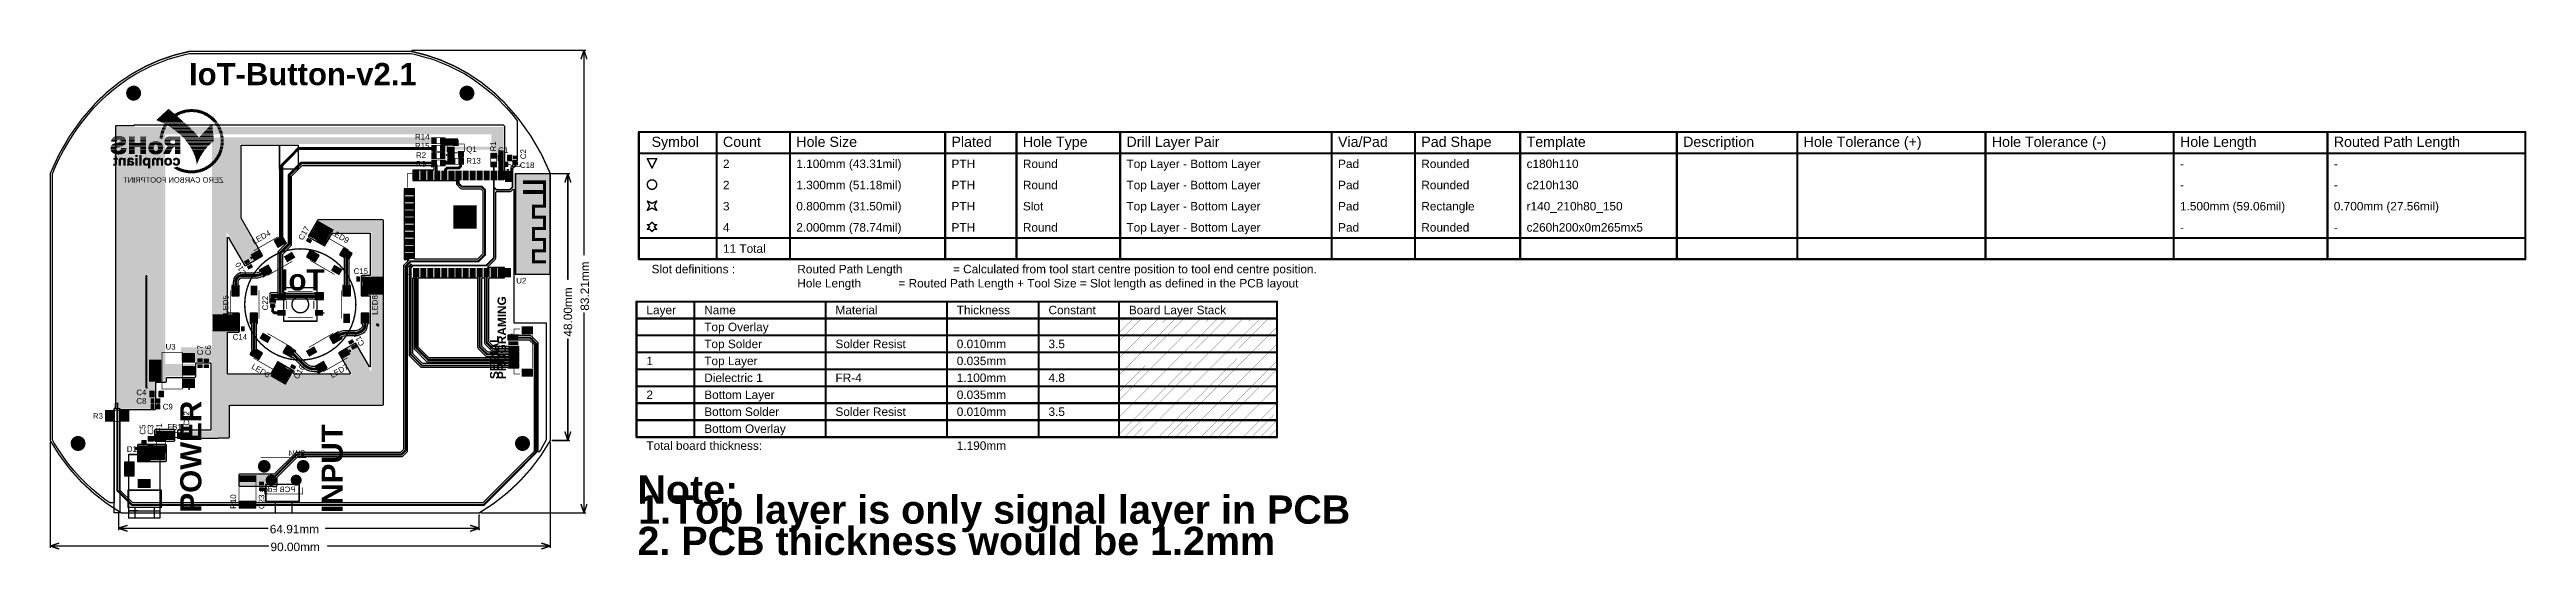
# Model space of a CAD drawing. Header units: inches. Extents: x 0 to 446, y -21 to 70.
import ezdxf

# ---------------------------------------------------------------- set-up
doc = ezdxf.new("R2010")
doc.units = ezdxf.units.IN
for name, color, linetype in [('Board Outline', 216, 'Continuous'), ('Bottom Layer', 5, 'Continuous'), ('Bottom Overlay', 54, 'Continuous'), ('Bottom Solder', 6, 'Continuous'), ('Deimensions', 6, 'Continuous'), ('Drill Drawing', 1, 'Continuous'), ('Fabrication', 76, 'Continuous'), ('Keep-Out Layer', 6, 'Continuous'), ('Multi-Layer', 9, 'Continuous'), ('Pad Holes', 156, 'Continuous'), ('Top Layer', 1, 'Continuous'), ('Top Overlay', 2, 'Continuous'), ('Top Paste', 8, 'Continuous'), ('Top Solder', 216, 'Continuous')]:
    doc.layers.add(name, color=color, linetype=linetype)
doc.styles.add('Arial', font='', dxfattribs={"height": 0.2})
doc.styles.add('Arial_Bold', font='', dxfattribs={"height": 0.2})
doc.styles.get('Arial').set_extended_font_data('Arial')
doc.styles.get('Arial_Bold').set_extended_font_data('Arial', bold=True)

msp = doc.modelspace()

# ---------------------------------------------------------------- texts
at = {"layer": 'Bottom Overlay', "style": 'Arial', "text_generation_flag": 2}
for s, height, p in [('ZERO CARBON FOOTPRINT', 0.9652, (31.17, 46.38)), ('PCB Edge', 1, (44.15, -9.29))]:
    msp.add_text(s, height=height, rotation=360, dxfattribs=at).set_placement(p)
for s, p in [('J1', (20.51, -1.95)), ('SW4', (45.93, -2.8))]:
    msp.add_text(s, height=1.016, dxfattribs=at).set_placement(p)
at = {"layer": 'Deimensions', "style": 'Arial'}
for s, p in [('83.21mm', (96.97, 23.33)), ('48.00mm', (93.93, 18.66))]:
    msp.add_text(s, height=1.524, rotation=90, dxfattribs=at).set_placement(p)
for s, p in [('64.91mm', (39.51, -16.7)), ('90.00mm', (39.64, -19.9))]:
    msp.add_text(s, height=1.524, dxfattribs=at).set_placement(p)
at = {"layer": 'Drill Drawing', "style": 'Arial'}
for s, height, p in [('Symbol', 1.829, (108.23, 52.8)), ('Count', 1.829, (121.08, 52.8)), ('Hole Size', 1.829, (134.28, 52.8)), ('Plated', 1.829, (162.21, 52.8)), ('Hole Type', 1.829, (175.06, 52.8)), ('Drill Layer Pair', 1.8288, (193.7, 52.8)), ('Via/Pad', 1.829, (231.79, 52.8)), ('Pad Shape', 1.829, (246.77, 52.8)), ('Template', 1.829, (265.72, 52.8)), ('Description', 1.8288, (293.9, 52.8)), ('Hole Tolerance (+)', 1.8288, (315.59, 52.8)), ('Hole Tolerance (-)', 1.8288, (349.46, 52.8)), ('Hole Length', 1.8288, (383.33, 52.8)), ('Routed Path Length', 1.8288, (411.01, 52.8)), ('2', 1.52, (121.08, 48.99)), ('1.100mm (43.31mil)', 1.524, (134.28, 48.99)), ('PTH', 1.524, (162.21, 48.99)), ('Round', 1.524, (175.06, 48.99)), ('Top Layer - Bottom Layer', 1.524, (193.7, 48.99)), ('Pad', 1.524, (231.79, 48.99)), ('Rounded', 1.524, (246.77, 48.99)), ('c180h110', 1.524, (265.72, 48.99)), ('-', 1.52, (383.33, 48.99)), ('-', 1.52, (411.01, 48.99)), ('2', 1.52, (121.08, 45.18)), ('1.300mm (51.18mil)', 1.524, (134.28, 45.18)), ('PTH', 1.524, (162.21, 45.18)), ('Round', 1.524, (175.06, 45.18)), ('Top Layer - Bottom Layer', 1.524, (193.7, 45.18)), ('Pad', 1.524, (231.79, 45.18)), ('Rounded', 1.524, (246.77, 45.18)), ('c210h130', 1.524, (265.72, 45.18)), ('-', 1.52, (383.33, 45.18)), ('-', 1.52, (411.01, 45.18)), ('3', 1.52, (121.08, 41.37)), ('0.800mm (31.50mil)', 1.524, (134.28, 41.37)), ('PTH', 1.524, (162.21, 41.37)), ('Slot', 1.524, (175.06, 41.37)), ('Top Layer - Bottom Layer', 1.524, (193.7, 41.37)), ('Pad', 1.524, (231.79, 41.37)), ('Rectangle', 1.524, (246.77, 41.37)), ('r140_210h80_150', 1.524, (265.72, 41.37)), ('1.500mm (59.06mil)', 1.524, (383.33, 41.37)), ('0.700mm (27.56mil)', 1.524, (411.01, 41.37)), ('4', 1.52, (121.08, 37.56)), ('2.000mm (78.74mil)', 1.524, (134.28, 37.56)), ('PTH', 1.524, (162.21, 37.56)), ('Round', 1.524, (175.06, 37.56)), ('Top Layer - Bottom Layer', 1.524, (193.7, 37.56)), ('Pad', 1.524, (231.79, 37.56)), ('Rounded', 1.524, (246.77, 37.56)), ('c260h200x0m265mx5', 1.524, (265.72, 37.56)), ('-', 1.52, (383.33, 37.56)), ('-', 1.52, (411.01, 37.56)), ('Slot definitions :', 1.524, (108.23, 30.06)), ('11 Total', 1.524, (121.08, 33.75)), ('Routed Path Length', 1.524, (134.46, 30.06)), ('= Calculated from tool start centre position to tool end centre position.', 1.524, (162.47, 30.06)), ('Hole Length', 1.524, (134.46, 27.52)), (' = Routed Path Length + Tool Size = Slot length as defined in the PCB layout', 1.524, (152.06, 27.52))]:
    msp.add_text(s, height=height, dxfattribs=at).set_placement(p)
at = {"layer": 'Fabrication'}
for s, height, style, p in [('Layer', 1.524, 'Arial', (107.3, 22.7)), ('Name', 1.524, 'Arial', (117.71, 22.7)), ('Material', 1.524, 'Arial', (141.33, 22.7)), ('Thickness', 1.524, 'Arial', (163.16, 22.7)), ('Constant', 1.524, 'Arial', (179.67, 22.7)), ('Board Layer Stack', 1.524, 'Arial', (194.14, 22.7)), ('Top Overlay', 1.524, 'Arial', (117.71, 19.65)), ('Top Solder', 1.524, 'Arial', (117.71, 16.6)), ('Solder Resist', 1.524, 'Arial', (141.33, 16.6)), ('0.010mm', 1.524, 'Arial', (163.16, 16.6)), ('3.5', 1.524, 'Arial', (179.67, 16.6)), ('1', 1.52, 'Arial', (107.3, 13.55)), ('Top Layer', 1.524, 'Arial', (117.71, 13.55)), ('0.035mm', 1.524, 'Arial', (163.16, 13.55)), ('2', 1.52, 'Arial', (107.3, 7.46)), ('Dielectric 1', 1.524, 'Arial', (117.71, 10.51)), ('Bottom Layer', 1.524, 'Arial', (117.71, 7.46)), ('FR-4', 1.524, 'Arial', (141.33, 10.51)), ('0.035mm', 1.524, 'Arial', (163.16, 7.46)), ('1.100mm', 1.524, 'Arial', (163.16, 10.51)), ('4.8', 1.524, 'Arial', (179.67, 10.51)), ('Bottom Solder', 1.524, 'Arial', (117.71, 4.41)), ('Solder Resist', 1.524, 'Arial', (141.33, 4.41)), ('0.010mm', 1.524, 'Arial', (163.16, 4.41)), ('3.5', 1.524, 'Arial', (179.67, 4.41)), ('Bottom Overlay', 1.524, 'Arial', (117.71, 1.36)), ('Total board thickness:', 1.524, 'Arial', (107.3, -1.69)), ('1.190mm', 1.524, 'Arial', (163.16, -1.69)), ('Note:', 5.08, 'Arial_Bold', (105.69, -11.36)), ('1.Top layer is only signal layer in PCB', 5.08, 'Arial_Bold', (105.82, -14.97)), ('2. PCB thickness would be 1.2mm', 5.08, 'Arial_Bold', (105.69, -20.6))]:
    msp.add_text(s, height=height, dxfattribs=dict(at, style=style)).set_placement(p)
at = {"layer": 'Top Overlay'}
for s, height, style, p in [('IoT-Button-v2.1', 4, 'Arial_Bold', (24.98, 63.89)), ('R14', 1.016, 'Arial', (65.66, 54.09)), ('R15', 1.016, 'Arial', (65.66, 52.47)), ('R2', 1.016, 'Arial', (65.83, 50.82)), ('R9', 1.016, 'Arial', (65.83, 49.22)), ('Q1', 1.016, 'Arial', (74.88, 51.86)), ('R13', 1.016, 'Arial', (74.88, 49.8)), ('C1', 1.016, 'Arial', (80.62, 51.7)), ('C18', 1.016, 'Arial', (84.54, 49.01)), ('C15', 1.016, 'Arial', (54.6, 29.95)), ('U2', 1.016, 'Arial', (83.86, 28.23)), ('C14', 1.016, 'Arial', (32.83, 18.11)), ('U3', 1.016, 'Arial', (20.74, 16.35)), ('C4', 1.016, 'Arial', (15.49, 8.13)), ('R3', 1.016, 'Arial', (7.67, 3.9)), ('C8', 1.016, 'Arial', (15.49, 6.6)), ('C9', 1.016, 'Arial', (20.24, 5.57)), ('FB1', 1.016, 'Arial', (21.07, 1.93))]:
    msp.add_text(s, height=height, dxfattribs=dict(at, style=style)).set_placement(p)
for s, height, rotation, style, p in [('R1', 1.016, 90, 'Arial', (80.21, 51.99)), ('C2', 1.016, 90, 'Arial', (85.64, 50.58)), ('LED4', 1.016, 30, 'Arial', (36.71, 35.22)), ('C17', 1.016, 60, 'Arial', (45.43, 35.9)), ('LED9', 1.016, 330, 'Arial', (50.33, 37.18)), ('C10', 1.016, 120, 'Arial', (35.39, 29.93)), ('IoT', 3.81, 360, 'Arial_Bold', (41.39, 26.98)), ('LED5', 1.016, 90, 'Arial', (32.08, 22.59)), ('C22', 1.016, 90, 'Arial', (39.19, 23.4)), ('LED8', 1.016, 90, 'Arial', (58.94, 22.59)), ('PROGRAMING', 1.524, 90, 'Arial_Bold', (82.03, 11.04)), ('C11', 1.016, 120, 'Arial', (56.61, 17.33)), ('SERIAL', 1.524, 90, 'Arial_Bold', (80.67, 11.04)), ('C7', 1.016, 90, 'Arial', (27.49, 15.33)), ('C6', 1.016, 90, 'Arial', (28.92, 15.33)), ('LED6', 1.016, 330, 'Arial', (36.1, 13)), ('C16', 1.016, 60, 'Arial', (44.59, 10.94)), ('LED7', 1.016, 30, 'Arial', (50.71, 11.19)), ('POWER', 3.81, 90, 'Arial_Bold', (27.2, -12.97)), ('C12', 1.016, 90, 'Arial', (25.02, 2.66)), ('C5', 1.016, 90, 'Arial', (17.12, 1.04)), ('C3', 1.016, 90, 'Arial', (18.55, 1.04)), ('F1', 1.016, 90, 'Arial', (20.09, 1.42)), ('INPUT', 3.81, 90, 'Arial_Bold', (52.65, -13.04)), ('D1', 1.016, 360, 'Arial', (13.78, -2.05)), ('R10', 1.016, 90, 'Arial', (33.45, -12.3)), ('C23', 1.016, 90, 'Arial', (38.53, -12.34))]:
    msp.add_text(s, height=height, rotation=rotation, dxfattribs=dict(at, style=style)).set_placement(p)

# ---------------------------------------------------------------- hatches: boundary and pattern name
at = {"layer": 'Bottom Layer'}
for points in [[(13.52, -4.08), (14.92, -4.08), (14.92, -6.18), (13.52, -6.18)], [(17.97, -2.23), (17.97, -3.63), (15.87, -3.63), (15.87, -2.23)], [(17.97, -7.03), (17.97, -8.43), (15.87, -8.43), (15.87, -7.03)]]:
    msp.add_hatch(color=5, dxfattribs=at).paths.add_polyline_path(points)
h = msp.add_hatch(color=5, dxfattribs=at)
edge = h.paths.add_edge_path()
edge.add_arc((38.51, -4.65), 1.05, 0, 360)
h = msp.add_hatch(color=5, dxfattribs=at)
edge = h.paths.add_edge_path()
edge.add_arc((45.52, -4.65), 1.05, 0, 360)
h = msp.add_hatch(color=5, dxfattribs=at)
edge = h.paths.add_edge_path()
edge.add_arc((39.76, -7.14), 0.9, 0, 360)
h = msp.add_hatch(color=5, dxfattribs=at)
edge = h.paths.add_edge_path()
edge.add_arc((44.26, -7.14), 0.9, 0, 360)
at = {"layer": 'Bottom Solder'}
h = msp.add_hatch(color=6, dxfattribs=at)
edge = h.paths.add_edge_path()
edge.add_arc((15, 62.46), 0.05, 0, 360)
h = msp.add_hatch(color=6, dxfattribs=at)
edge = h.paths.add_edge_path()
edge.add_arc((75, 62.46), 0.05, 0, 360)
h = msp.add_hatch(color=6, dxfattribs=at)
edge = h.paths.add_edge_path()
edge.add_arc((5, -0.54), 0.05, 0, 360)
for points in [[(13.41, -3.97), (15.02, -3.97), (15.02, -6.28), (13.41, -6.28)], [(18.07, -2.12), (18.07, -3.73), (15.76, -3.73), (15.76, -2.12)], [(18.07, -6.92), (18.07, -8.53), (15.76, -8.53), (15.76, -6.92)]]:
    msp.add_hatch(color=6, dxfattribs=at).paths.add_polyline_path(points)
h = msp.add_hatch(color=6, dxfattribs=at)
edge = h.paths.add_edge_path()
edge.add_arc((38.51, -4.65), 1.15, 0, 360)
h = msp.add_hatch(color=6, dxfattribs=at)
edge = h.paths.add_edge_path()
edge.add_arc((45.52, -4.65), 1.15, 0, 360)
h = msp.add_hatch(color=6, dxfattribs=at)
edge = h.paths.add_edge_path()
edge.add_arc((85, -0.54), 0.05, 0, 360)
h = msp.add_hatch(color=6, dxfattribs=at)
edge = h.paths.add_edge_path()
edge.add_arc((39.76, -7.14), 1, 0, 360)
h = msp.add_hatch(color=6, dxfattribs=at)
edge = h.paths.add_edge_path()
edge.add_arc((44.26, -7.14), 1, 0, 360)
at = {"layer": 'Keep-Out Layer'}
msp.add_hatch(color=6, dxfattribs=at).paths.add_polyline_path([(83.78, 47.96), (83.78, 29.87), (89.87, 29.87), (89.87, 47.96)])
at = {"layer": 'Multi-Layer'}
for points in [[(13.52, -4.08), (14.92, -4.08), (14.92, -6.18), (13.52, -6.18)], [(17.97, -2.23), (17.97, -3.63), (15.87, -3.63), (15.87, -2.23)], [(17.97, -7.03), (17.97, -8.43), (15.87, -8.43), (15.87, -7.03)]]:
    msp.add_hatch(color=9, dxfattribs=at).paths.add_polyline_path(points)
h = msp.add_hatch(color=9, dxfattribs=at)
edge = h.paths.add_edge_path()
edge.add_arc((38.51, -4.65), 1.05, 0, 360)
h = msp.add_hatch(color=9, dxfattribs=at)
edge = h.paths.add_edge_path()
edge.add_arc((45.52, -4.65), 1.05, 0, 360)
h = msp.add_hatch(color=9, dxfattribs=at)
edge = h.paths.add_edge_path()
edge.add_arc((39.76, -7.14), 0.9, 0, 360)
h = msp.add_hatch(color=9, dxfattribs=at)
edge = h.paths.add_edge_path()
edge.add_arc((44.26, -7.14), 0.9, 0, 360)
at = {"layer": 'Pad Holes'}
h = msp.add_hatch(color=7, dxfattribs=at)
edge = h.paths.add_edge_path()
edge.add_arc((15, 62.46), 1, 0, 360)
h = msp.add_hatch(color=7, dxfattribs=at)
edge = h.paths.add_edge_path()
edge.add_arc((75, 62.46), 1, 0, 360)
h = msp.add_hatch(color=7, dxfattribs=at)
edge = h.paths.add_edge_path()
edge.add_arc((5, -0.54), 1, 0, 360)
h = msp.add_hatch(color=7, dxfattribs=at)
edge = h.paths.add_edge_path()
edge.add_arc((85, -0.54), 1, 0, 360)
h = msp.add_hatch(color=7, dxfattribs=at)
edge = h.paths.add_edge_path()
edge.add_arc((14.22, -4.78), 0.4, 0, 180)
edge.add_line((13.82, -4.78), (13.82, -5.48))
edge.add_arc((14.22, -5.48), 0.4, 180, 360)
edge.add_line((14.62, -5.48), (14.62, -4.78))
h = msp.add_hatch(color=7, dxfattribs=at)
edge = h.paths.add_edge_path()
edge.add_arc((17.27, -2.93), 0.4, 270, 450)
edge.add_line((17.27, -2.53), (16.57, -2.53))
edge.add_arc((16.57, -2.93), 0.4, 90, 270)
edge.add_line((16.57, -3.33), (17.27, -3.33))
h = msp.add_hatch(color=7, dxfattribs=at)
edge = h.paths.add_edge_path()
edge.add_arc((38.51, -4.65), 0.65, 0, 360)
h = msp.add_hatch(color=7, dxfattribs=at)
edge = h.paths.add_edge_path()
edge.add_arc((45.52, -4.65), 0.65, 0, 360)
h = msp.add_hatch(color=7, dxfattribs=at)
edge = h.paths.add_edge_path()
edge.add_arc((17.27, -7.73), 0.4, 270, 450)
edge.add_line((17.27, -7.33), (16.57, -7.33))
edge.add_arc((16.57, -7.73), 0.4, 90, 270)
edge.add_line((16.57, -8.13), (17.27, -8.13))
h = msp.add_hatch(color=7, dxfattribs=at)
edge = h.paths.add_edge_path()
edge.add_arc((39.76, -7.14), 0.55, 0, 360)
h = msp.add_hatch(color=7, dxfattribs=at)
edge = h.paths.add_edge_path()
edge.add_arc((44.26, -7.14), 0.55, 0, 360)
at = {"layer": 'Top Layer'}
h = msp.add_hatch(color=1, dxfattribs=at)
edge = h.paths.add_edge_path()
edge.add_arc((15, 62.46), 1.3, 0, 360)
h = msp.add_hatch(color=1, dxfattribs=at)
edge = h.paths.add_edge_path()
edge.add_arc((75, 62.46), 1.3, 0, 360)
for points in [[(11.9, 10.66), (20.74, 10.66), (20.74, 56.4), (11.9, 56.4)], [(15.34, 55.08), (81.58, 55.08), (81.58, 56.4), (15.34, 56.4)], [(29.11, 54.5), (29.11, 53.3), (69.54, 53.3), (69.54, 54.5)], [(29.11, 9.77), (31.75, 9.77), (31.75, 53.52), (29.11, 53.52)], [(29.16, 37.96), (34.18, 37.96), (34.18, 53.91), (29.16, 53.91)], [(69.47, 54.36), (69.47, 53.47), (68.7, 53.47), (68.7, 54.36)], [(70.23, 54.36), (70.23, 53.02), (73.38, 53.02), (73.38, 54.36)], [(70.99, 54.36), (70.99, 53.47), (70.23, 53.47), (70.23, 54.36)], [(70.23, 50.78), (70.99, 50.78), (70.99, 53.96), (70.23, 53.96)], [(72.56, 53.97), (73.38, 53.97), (73.38, 53.05), (72.56, 53.05)], [(79.38, 50.8), (81.58, 50.8), (81.58, 56.4), (79.38, 56.4)], [(68.7, 52.1), (68.7, 52.99), (69.47, 52.99), (69.47, 52.1)], [(68.7, 50.78), (68.7, 51.67), (69.47, 51.67), (69.47, 50.78)], [(68.72, 49.45), (68.72, 50.34), (69.48, 50.34), (69.48, 49.45)], [(70.23, 52.1), (70.23, 52.99), (70.99, 52.99), (70.99, 52.1)], [(70.23, 50.78), (70.23, 51.67), (70.99, 51.67), (70.99, 50.78)], [(70.24, 49.61), (72.79, 49.61), (72.79, 50.34), (70.24, 50.34)], [(70.24, 49.45), (70.24, 50.34), (71, 50.34), (71, 49.45)], [(71.48, 52.28), (79.83, 52.28), (79.83, 52.82), (71.48, 52.82)], [(71.48, 49.61), (72.79, 49.61), (72.79, 52.82), (71.48, 52.82)], [(71.61, 51.97), (72.43, 51.97), (72.43, 51.05), (71.61, 51.05)], [(72.79, 50.64), (72.79, 49.75), (72.02, 49.75), (72.02, 50.64)], [(73.44, 49.74), (74.43, 49.74), (74.43, 52.05), (73.44, 52.05)], [(73.51, 51.97), (74.33, 51.97), (74.33, 51.05), (73.51, 51.05)], [(74.31, 50.64), (74.31, 49.75), (73.55, 49.75), (73.55, 50.64)], [(80.27, 50.8), (79.38, 50.8), (79.38, 51.56), (80.27, 51.56)], [(80.27, 49.28), (79.38, 49.28), (79.38, 50.04), (80.27, 50.04)], [(80.65, 46.91), (81.58, 46.91), (81.58, 52.16), (80.65, 52.16)], [(80.72, 50.36), (80.72, 51.25), (81.48, 51.25), (81.48, 50.36)], [(81.33, 49.98), (81.33, 49.34), (80.87, 49.34), (80.87, 49.98)], [(82.27, 49.98), (82.27, 49.34), (81.81, 49.34), (81.81, 49.98)], [(82.24, 50.36), (82.24, 51.25), (83, 51.25), (83, 50.36)], [(83.42, 51.06), (84.06, 51.06), (84.06, 50.6), (83.42, 50.6)], [(83.42, 50.12), (84.06, 50.12), (84.06, 49.66), (83.42, 49.66)], [(63.86, 45.07), (65.36, 45.07), (65.36, 44.17), (63.86, 44.17)], [(66.31, 48.41), (66.31, 46.91), (65.41, 46.91), (65.41, 48.41)], [(67.58, 48.41), (67.58, 46.91), (66.68, 46.91), (66.68, 48.41)], [(68.85, 48.41), (68.85, 46.91), (67.95, 46.91), (67.95, 48.41)], [(70.12, 48.41), (70.12, 46.91), (69.22, 46.91), (69.22, 48.41)], [(71.39, 48.41), (71.39, 46.91), (70.49, 46.91), (70.49, 48.41)], [(72.66, 48.41), (72.66, 46.91), (71.76, 46.91), (71.76, 48.41)], [(73.93, 48.41), (73.93, 46.91), (73.03, 46.91), (73.03, 48.41)], [(75.2, 48.41), (75.2, 46.91), (74.3, 46.91), (74.3, 48.41)], [(76.47, 48.41), (76.47, 46.91), (75.57, 46.91), (75.57, 48.41)], [(77.74, 48.41), (77.74, 46.91), (76.84, 46.91), (76.84, 48.41)], [(79.01, 48.41), (79.01, 46.91), (78.11, 46.91), (78.11, 48.41)], [(80.28, 48.41), (80.28, 46.91), (79.38, 46.91), (79.38, 48.41)], [(81.55, 48.41), (81.55, 46.91), (80.65, 46.91), (80.65, 48.41)], [(82.82, 48.41), (82.82, 46.91), (81.92, 46.91), (81.92, 48.41)], [(63.86, 43.8), (65.36, 43.8), (65.36, 42.9), (63.86, 42.9)], [(63.86, 42.53), (65.36, 42.53), (65.36, 41.63), (63.86, 41.63)], [(63.86, 41.26), (65.36, 41.26), (65.36, 40.36), (63.86, 40.36)], [(72.54, 38.06), (76.75, 38.06), (76.75, 42.27), (72.54, 42.27)], [(73.7, 42.01), (73.7, 41.11), (72.8, 41.11), (72.8, 42.01)], [(73.7, 40.61), (73.7, 39.71), (72.8, 39.71), (72.8, 40.61)], [(75.1, 42.01), (75.1, 41.11), (74.2, 41.11), (74.2, 42.01)], [(75.1, 40.61), (75.1, 39.71), (74.2, 39.71), (74.2, 40.61)], [(76.5, 42.01), (76.5, 41.11), (75.6, 41.11), (75.6, 42.01)], [(76.5, 40.61), (76.5, 39.71), (75.6, 39.71), (75.6, 40.61)], [(35.11, 31.62), (38.01, 33.3), (34.18, 39.92), (31.28, 38.25)], [(42.32, 35.78), (41.02, 35.03), (40.52, 35.9), (41.82, 36.65)], [(46.76, 35.63), (46.21, 35.95), (46.44, 36.34), (46.99, 36.02)], [(46.65, 36.73), (49.3, 35.2), (50.9, 37.96), (48.25, 39.49)], [(47.23, 36.44), (46.68, 36.76), (46.91, 37.16), (47.46, 36.84)], [(48.49, 36.83), (49.79, 36.08), (49.29, 35.21), (47.99, 35.96)], [(59.81, 39.49), (48.25, 39.49), (48.25, 37.49), (59.81, 37.49)], [(57.76, 9.83), (59.81, 9.83), (59.81, 39.49), (57.76, 39.49)], [(63.86, 39.99), (65.36, 39.99), (65.36, 39.09), (63.86, 39.09)], [(63.86, 38.72), (65.36, 38.72), (65.36, 37.82), (63.86, 37.82)], [(63.86, 37.45), (65.36, 37.45), (65.36, 36.55), (63.86, 36.55)], [(63.86, 36.18), (65.36, 36.18), (65.36, 35.28), (63.86, 35.28)], [(73.7, 39.21), (73.7, 38.31), (72.8, 38.31), (72.8, 39.21)], [(75.1, 39.21), (75.1, 38.31), (74.2, 38.31), (74.2, 39.21)], [(76.5, 39.21), (76.5, 38.31), (75.6, 38.31), (75.6, 39.21)], [(35.84, 32.06), (35.29, 31.74), (35.06, 32.14), (35.61, 32.45)], [(36.31, 31.24), (35.76, 30.93), (35.53, 31.32), (36.08, 31.64)], [(36.19, 33.4), (37.49, 34.15), (37.99, 33.28), (36.69, 32.53)], [(37.84, 30.54), (39.14, 31.29), (39.64, 30.42), (38.34, 29.67)], [(42.17, 33.04), (43.47, 33.79), (43.97, 32.92), (42.67, 32.17)], [(46.84, 33.97), (48.14, 33.22), (47.64, 32.35), (46.34, 33.1)], [(51.17, 31.47), (52.47, 30.72), (51.97, 29.85), (50.67, 30.6)], [(53.62, 32.71), (52.32, 33.46), (52.82, 34.33), (54.12, 33.58)], [(63.86, 34.91), (65.36, 34.91), (65.36, 34.01), (63.86, 34.01)], [(63.86, 33.64), (65.36, 33.64), (65.36, 32.74), (63.86, 32.74)], [(33.85, 27.71), (33.85, 26.21), (32.85, 26.21), (32.85, 27.71)], [(36.15, 26.21), (36.15, 27.71), (37.15, 27.71), (37.15, 26.21)], [(53.85, 27.71), (53.85, 26.21), (52.85, 26.21), (52.85, 27.71)], [(55.23, 28.7), (55.23, 29.34), (55.68, 29.34), (55.68, 28.7)], [(59.81, 29.47), (56.15, 29.47), (56.15, 26.21), (59.81, 26.21)], [(57.15, 27.71), (57.15, 26.21), (56.15, 26.21), (56.15, 27.71)], [(56.17, 28.7), (56.17, 29.34), (56.62, 29.34), (56.62, 28.7)], [(66.31, 30.91), (66.31, 29.41), (65.41, 29.41), (65.41, 30.91)], [(67.58, 30.91), (67.58, 29.41), (66.68, 29.41), (66.68, 30.91)], [(68.85, 30.91), (68.85, 29.41), (67.95, 29.41), (67.95, 30.91)], [(70.12, 30.91), (70.12, 29.41), (69.22, 29.41), (69.22, 30.91)], [(71.39, 30.91), (71.39, 29.41), (70.49, 29.41), (70.49, 30.91)], [(72.66, 30.91), (72.66, 29.41), (71.76, 29.41), (71.76, 30.91)], [(73.93, 30.91), (73.93, 29.41), (73.03, 29.41), (73.03, 30.91)], [(75.2, 30.91), (75.2, 29.41), (74.3, 29.41), (74.3, 30.91)], [(76.47, 30.91), (76.47, 29.41), (75.57, 29.41), (75.57, 30.91)], [(77.74, 30.91), (77.74, 29.41), (76.84, 29.41), (76.84, 30.91)], [(79.01, 30.91), (79.01, 29.41), (78.11, 29.41), (78.11, 30.91)], [(80.28, 30.91), (80.28, 29.41), (79.38, 29.41), (79.38, 30.91)], [(81.55, 30.91), (81.55, 29.41), (80.65, 29.41), (80.65, 30.91)], [(82.82, 30.91), (82.82, 29.41), (81.92, 29.41), (81.92, 30.91)], [(29.21, 19.64), (33.9, 19.64), (33.9, 22.71), (29.21, 22.71)], [(32.85, 21.21), (32.85, 22.71), (33.85, 22.71), (33.85, 21.21)], [(36.15, 21.21), (36.15, 22.71), (37.15, 22.71), (37.15, 21.21)], [(39.71, 25.56), (42.25, 25.56), (42.25, 26.36), (39.71, 26.36)], [(39.71, 24.95), (40.34, 24.95), (40.34, 26.36), (39.71, 26.36)], [(40.34, 24.95), (39.71, 24.95), (39.71, 25.41), (40.34, 25.41)], [(40.34, 24.01), (39.71, 24.01), (39.71, 24.47), (40.34, 24.47)], [(42.25, 25.56), (41, 25.56), (41, 26.36), (42.25, 26.36)], [(42.25, 22.56), (41, 22.56), (41, 23.36), (42.25, 23.36)], [(49, 25.56), (47.75, 25.56), (47.75, 26.36), (49, 26.36)], [(49, 22.56), (47.75, 22.56), (47.75, 23.36), (49, 23.36)], [(53.85, 22.71), (53.85, 21.21), (52.85, 21.21), (52.85, 22.71)], [(56.15, 21.21), (56.15, 22.71), (57.15, 22.71), (57.15, 21.21)], [(33.89, 20.4), (33.89, 19.76), (33.43, 19.76), (33.43, 20.4)], [(34.83, 20.4), (34.83, 19.76), (34.37, 19.76), (34.37, 20.4)], [(39.1, 17.64), (37.8, 18.39), (38.3, 19.26), (39.6, 18.51)], [(52.27, 18.44), (50.97, 17.69), (50.47, 18.55), (51.77, 19.3)], [(53.78, 17.71), (54.33, 18.03), (54.56, 17.63), (54.01, 17.31)], [(84.14, 18.75), (84.14, 18.25), (82.54, 18.25), (82.54, 18.75)], [(86.76, 20.4), (86.76, 19.2), (84.96, 19.2), (84.96, 20.4)], [(17.87, 10.66), (17.87, 14.46), (19.87, 14.46), (19.87, 10.66)], [(19.94, 11.53), (26.01, 11.53), (26.01, 13.76), (19.94, 13.76)], [(23.56, 14.15), (31.75, 14.15), (31.75, 16.72), (23.56, 16.72)], [(23.97, 14.11), (23.97, 15.61), (25.97, 15.61), (25.97, 14.11)], [(27.28, 14.15), (26.64, 14.15), (26.64, 14.6), (27.28, 14.6)], [(27.28, 13.21), (26.64, 13.21), (26.64, 13.66), (27.28, 13.66)], [(28.41, 14.12), (27.77, 14.12), (27.77, 14.58), (28.41, 14.58)], [(28.41, 13.18), (27.77, 13.18), (27.77, 13.64), (28.41, 13.64)], [(36.65, 16.4), (37.95, 15.65), (37.45, 14.79), (36.15, 15.54)], [(42.35, 9.99), (43.71, 12.33), (40.98, 13.9), (39.63, 11.56)], [(41.78, 12.29), (40.48, 13.04), (40.98, 13.9), (42.28, 13.15)], [(43.43, 15.14), (42.13, 15.89), (42.63, 16.76), (43.93, 16.01)], [(43.53, 13.55), (44.08, 13.24), (43.85, 12.84), (43.3, 13.16)], [(47.94, 15.94), (46.64, 15.19), (46.14, 16.05), (47.44, 16.8)], [(47.79, 13.19), (49.09, 13.94), (49.59, 13.08), (48.29, 12.33)], [(58.16, 11.64), (54.89, 17.29), (52.12, 15.69), (55.39, 10.04)], [(53.92, 15.58), (52.62, 14.83), (52.12, 15.69), (53.42, 16.44)], [(54.25, 16.89), (54.8, 17.21), (55.03, 16.82), (54.48, 16.5)], [(84.14, 17.75), (84.14, 17.25), (82.54, 17.25), (82.54, 17.75)], [(84.14, 16.75), (84.14, 16.25), (82.54, 16.25), (82.54, 16.75)], [(84.14, 15.75), (84.14, 15.25), (82.54, 15.25), (82.54, 15.75)], [(84.14, 14.75), (84.14, 14.25), (82.54, 14.25), (82.54, 14.75)], [(84.14, 13.75), (84.14, 13.25), (82.54, 13.25), (82.54, 13.75)], [(11.9, 5.74), (18.84, 5.74), (18.84, 11.17), (11.9, 11.17)], [(23.97, 11.81), (23.97, 13.31), (25.97, 13.31), (25.97, 11.81)], [(23.97, 9.51), (23.97, 11.01), (25.97, 11.01), (25.97, 9.51)], [(59.81, 11.75), (29.11, 11.75), (29.11, 6.52), (59.81, 6.52)], [(43.06, 12.74), (43.61, 12.42), (43.38, 12.03), (42.83, 12.34)], [(86.76, 12.8), (86.76, 11.6), (84.96, 11.6), (84.96, 12.8)], [(10.01, 5.29), (11.53, 5.29), (11.53, 3.52), (10.01, 3.52)], [(12.55, 5.29), (14.07, 5.29), (14.07, 3.52), (12.55, 3.52)], [(17.99, 7.9), (17.99, 8.79), (18.75, 8.79), (18.75, 7.9)], [(18.7, 7.44), (18.7, 6.8), (18.24, 6.8), (18.24, 7.44)], [(18.7, 6.38), (18.7, 5.74), (18.24, 5.74), (18.24, 6.38)], [(19.64, 7.44), (19.64, 6.8), (19.18, 6.8), (19.18, 7.44)], [(19.64, 6.38), (19.64, 5.74), (19.18, 5.74), (19.18, 6.38)], [(19.51, 7.9), (19.51, 8.79), (20.28, 8.79), (20.28, 7.9)], [(29.11, 0.64), (32.11, 0.64), (32.11, 7.67), (29.11, 7.67)], [(18.56, -0.14), (17.67, -0.14), (17.67, 0.62), (18.56, 0.62)], [(18.97, 0.08), (22.26, 0.08), (22.26, 1.78), (18.97, 1.78)], [(20.74, 1.08), (20.74, 0.08), (19.04, 0.08), (19.04, 1.08)], [(22.26, 0.59), (21.66, 0.59), (21.66, 1.39), (22.26, 1.39)], [(23.06, 0.59), (30.17, 0.59), (30.17, 1.66), (23.06, 1.66)], [(23.66, 0.59), (23.06, 0.59), (23.06, 1.39), (23.66, 1.39)], [(24.19, 2.32), (24.83, 2.32), (24.83, 1.86), (24.19, 1.86)], [(24.19, 1.38), (24.83, 1.38), (24.83, 0.92), (24.19, 0.92)], [(13.52, -4.08), (14.92, -4.08), (14.92, -6.18), (13.52, -6.18)], [(15.46, -1.3), (15.66, -1.3), (15.66, -1.54), (15.46, -1.54)], [(15.86, -1.3), (16.06, -1.3), (16.06, -1.54), (15.86, -1.54)], [(15.87, -3.59), (20.74, -3.59), (20.74, -0.9), (15.87, -0.9)], [(17.97, -2.23), (17.97, -3.63), (15.87, -3.63), (15.87, -2.23)], [(16.55, -0.09), (17.19, -0.09), (17.19, -0.55), (16.55, -0.55)], [(16.55, -1.03), (17.19, -1.03), (17.19, -1.49), (16.55, -1.49)], [(18.56, -1.66), (17.67, -1.66), (17.67, -0.9), (18.56, -0.9)], [(20.74, -1.12), (20.74, -2.12), (19.04, -2.12), (19.04, -1.12)], [(17.97, -7.03), (17.97, -8.43), (15.87, -8.43), (15.87, -7.03)], [(34.11, -8.04), (40.66, -8.04), (40.66, -6.24), (34.11, -6.24)], [(36.91, -6.46), (36.91, -7.36), (34.11, -7.36), (34.11, -6.46)], [(38.34, -8.01), (37.7, -8.01), (37.7, -7.55), (38.34, -7.55)], [(38.34, -8.95), (37.7, -8.95), (37.7, -8.49), (38.34, -8.49)], [(36.91, -11.16), (36.91, -12.06), (34.11, -12.06), (34.11, -11.16)]]:
    msp.add_hatch(color=1, dxfattribs=at).paths.add_polyline_path(points)
h = msp.add_hatch(color=1, dxfattribs=at)
edge = h.paths.add_edge_path()
edge.add_arc((5, -0.54), 1.3, 0, 360)
h = msp.add_hatch(color=1, dxfattribs=at)
edge = h.paths.add_edge_path()
edge.add_arc((85, -0.54), 1.3, 0, 360)
h = msp.add_hatch(color=1, dxfattribs=at)
edge = h.paths.add_edge_path()
edge.add_arc((38.51, -4.65), 1.05, 0, 360)
h = msp.add_hatch(color=1, dxfattribs=at)
edge = h.paths.add_edge_path()
edge.add_arc((45.52, -4.65), 1.05, 0, 360)
h = msp.add_hatch(color=1, dxfattribs=at)
edge = h.paths.add_edge_path()
edge.add_arc((39.76, -7.14), 0.9, 0, 360)
h = msp.add_hatch(color=1, dxfattribs=at)
edge = h.paths.add_edge_path()
edge.add_arc((44.26, -7.14), 0.9, 0, 360)
at = {"layer": 'Top Overlay'}
for points in [[(81.82, 46.87), (81.82, 46.46), (82.89, 46.46), (82.89, 46.87)], [(82.85, 48.44), (82.85, 46.46), (83.29, 46.46), (83.29, 48.44)], [(85.07, 46.81), (85.07, 46.1), (89.24, 46.1), (89.24, 46.81)], [(89.24, 44.35), (89.24, 45.06), (85.07, 45.06), (85.07, 44.35)], [(88.7, 46.81), (88.7, 44.35), (89.24, 44.35), (89.24, 46.81)], [(86.7, 42.42), (86.7, 39.88), (87.23, 39.88), (87.23, 42.42)], [(86.7, 41.89), (89.24, 41.89), (89.24, 42.42), (86.7, 42.42)], [(86.7, 39.88), (89.24, 39.88), (89.24, 40.41), (86.7, 40.41)], [(88.7, 44.43), (88.7, 41.89), (89.24, 41.89), (89.24, 44.43)], [(88.7, 40.41), (88.7, 37.87), (89.24, 37.87), (89.24, 40.41)], [(86.7, 38.41), (86.7, 35.87), (87.23, 35.87), (87.23, 38.41)], [(89.24, 38.41), (86.7, 38.41), (86.7, 37.87), (89.24, 37.87)], [(86.7, 35.87), (89.24, 35.87), (89.24, 36.4), (86.7, 36.4)], [(88.7, 36.4), (88.7, 33.86), (89.24, 33.86), (89.24, 36.4)], [(86.7, 34.39), (86.7, 31.85), (87.23, 31.85), (87.23, 34.39)], [(86.7, 33.86), (89.24, 33.86), (89.24, 34.39), (86.7, 34.39)], [(86.7, 31.85), (89.24, 31.85), (89.24, 32.39), (86.7, 32.39)]]:
    msp.add_hatch(color=2, dxfattribs=at).paths.add_polyline_path(points)
at = {"layer": 'Top Paste'}
for points in [[(69.47, 54.36), (69.47, 53.47), (68.7, 53.47), (68.7, 54.36)], [(70.99, 54.36), (70.99, 53.47), (70.23, 53.47), (70.23, 54.36)], [(72.56, 53.97), (73.38, 53.97), (73.38, 53.05), (72.56, 53.05)], [(68.7, 52.1), (68.7, 52.99), (69.47, 52.99), (69.47, 52.1)], [(68.7, 50.78), (68.7, 51.67), (69.47, 51.67), (69.47, 50.78)], [(68.72, 49.45), (68.72, 50.34), (69.48, 50.34), (69.48, 49.45)], [(70.23, 52.1), (70.23, 52.99), (70.99, 52.99), (70.99, 52.1)], [(70.23, 50.78), (70.23, 51.67), (70.99, 51.67), (70.99, 50.78)], [(70.24, 49.45), (70.24, 50.34), (71, 50.34), (71, 49.45)], [(71.61, 51.97), (72.43, 51.97), (72.43, 51.05), (71.61, 51.05)], [(72.79, 50.64), (72.79, 49.75), (72.02, 49.75), (72.02, 50.64)], [(73.51, 51.97), (74.33, 51.97), (74.33, 51.05), (73.51, 51.05)], [(74.31, 50.64), (74.31, 49.75), (73.55, 49.75), (73.55, 50.64)], [(80.27, 50.8), (79.38, 50.8), (79.38, 51.56), (80.27, 51.56)], [(80.27, 49.28), (79.38, 49.28), (79.38, 50.04), (80.27, 50.04)], [(80.72, 50.36), (80.72, 51.25), (81.48, 51.25), (81.48, 50.36)], [(81.33, 49.98), (81.33, 49.34), (80.87, 49.34), (80.87, 49.98)], [(82.27, 49.98), (82.27, 49.34), (81.81, 49.34), (81.81, 49.98)], [(82.24, 50.36), (82.24, 51.25), (83, 51.25), (83, 50.36)], [(83.42, 51.06), (84.06, 51.06), (84.06, 50.6), (83.42, 50.6)], [(83.42, 50.12), (84.06, 50.12), (84.06, 49.66), (83.42, 49.66)], [(63.86, 45.07), (65.36, 45.07), (65.36, 44.17), (63.86, 44.17)], [(66.31, 48.41), (66.31, 46.91), (65.41, 46.91), (65.41, 48.41)], [(67.58, 48.41), (67.58, 46.91), (66.68, 46.91), (66.68, 48.41)], [(68.85, 48.41), (68.85, 46.91), (67.95, 46.91), (67.95, 48.41)], [(70.12, 48.41), (70.12, 46.91), (69.22, 46.91), (69.22, 48.41)], [(71.39, 48.41), (71.39, 46.91), (70.49, 46.91), (70.49, 48.41)], [(72.66, 48.41), (72.66, 46.91), (71.76, 46.91), (71.76, 48.41)], [(73.93, 48.41), (73.93, 46.91), (73.03, 46.91), (73.03, 48.41)], [(75.2, 48.41), (75.2, 46.91), (74.3, 46.91), (74.3, 48.41)], [(76.47, 48.41), (76.47, 46.91), (75.57, 46.91), (75.57, 48.41)], [(77.74, 48.41), (77.74, 46.91), (76.84, 46.91), (76.84, 48.41)], [(79.01, 48.41), (79.01, 46.91), (78.11, 46.91), (78.11, 48.41)], [(80.28, 48.41), (80.28, 46.91), (79.38, 46.91), (79.38, 48.41)], [(81.55, 48.41), (81.55, 46.91), (80.65, 46.91), (80.65, 48.41)], [(82.82, 48.41), (82.82, 46.91), (81.92, 46.91), (81.92, 48.41)], [(63.86, 43.8), (65.36, 43.8), (65.36, 42.9), (63.86, 42.9)], [(63.86, 42.53), (65.36, 42.53), (65.36, 41.63), (63.86, 41.63)], [(63.86, 41.26), (65.36, 41.26), (65.36, 40.36), (63.86, 40.36)], [(73.7, 42.01), (73.7, 41.11), (72.8, 41.11), (72.8, 42.01)], [(73.7, 40.61), (73.7, 39.71), (72.8, 39.71), (72.8, 40.61)], [(75.1, 42.01), (75.1, 41.11), (74.2, 41.11), (74.2, 42.01)], [(75.1, 40.61), (75.1, 39.71), (74.2, 39.71), (74.2, 40.61)], [(76.5, 42.01), (76.5, 41.11), (75.6, 41.11), (75.6, 42.01)], [(76.5, 40.61), (76.5, 39.71), (75.6, 39.71), (75.6, 40.61)], [(42.32, 35.78), (41.02, 35.03), (40.52, 35.9), (41.82, 36.65)], [(46.76, 35.63), (46.21, 35.95), (46.44, 36.34), (46.99, 36.02)], [(47.23, 36.44), (46.68, 36.76), (46.91, 37.16), (47.46, 36.84)], [(48.49, 36.83), (49.79, 36.08), (49.29, 35.21), (47.99, 35.96)], [(63.86, 39.99), (65.36, 39.99), (65.36, 39.09), (63.86, 39.09)], [(63.86, 38.72), (65.36, 38.72), (65.36, 37.82), (63.86, 37.82)], [(63.86, 37.45), (65.36, 37.45), (65.36, 36.55), (63.86, 36.55)], [(63.86, 36.18), (65.36, 36.18), (65.36, 35.28), (63.86, 35.28)], [(73.7, 39.21), (73.7, 38.31), (72.8, 38.31), (72.8, 39.21)], [(75.1, 39.21), (75.1, 38.31), (74.2, 38.31), (74.2, 39.21)], [(76.5, 39.21), (76.5, 38.31), (75.6, 38.31), (75.6, 39.21)], [(35.84, 32.06), (35.29, 31.74), (35.06, 32.14), (35.61, 32.45)], [(36.31, 31.24), (35.76, 30.93), (35.53, 31.32), (36.08, 31.64)], [(36.19, 33.4), (37.49, 34.15), (37.99, 33.28), (36.69, 32.53)], [(37.84, 30.54), (39.14, 31.29), (39.64, 30.42), (38.34, 29.67)], [(42.17, 33.04), (43.47, 33.79), (43.97, 32.92), (42.67, 32.17)], [(46.84, 33.97), (48.14, 33.22), (47.64, 32.35), (46.34, 33.1)], [(51.17, 31.47), (52.47, 30.72), (51.97, 29.85), (50.67, 30.6)], [(53.62, 32.71), (52.32, 33.46), (52.82, 34.33), (54.12, 33.58)], [(63.86, 34.91), (65.36, 34.91), (65.36, 34.01), (63.86, 34.01)], [(63.86, 33.64), (65.36, 33.64), (65.36, 32.74), (63.86, 32.74)], [(33.85, 27.71), (33.85, 26.21), (32.85, 26.21), (32.85, 27.71)], [(36.15, 26.21), (36.15, 27.71), (37.15, 27.71), (37.15, 26.21)], [(53.85, 27.71), (53.85, 26.21), (52.85, 26.21), (52.85, 27.71)], [(55.23, 28.7), (55.23, 29.34), (55.68, 29.34), (55.68, 28.7)], [(57.15, 27.71), (57.15, 26.21), (56.15, 26.21), (56.15, 27.71)], [(56.17, 28.7), (56.17, 29.34), (56.62, 29.34), (56.62, 28.7)], [(66.31, 30.91), (66.31, 29.41), (65.41, 29.41), (65.41, 30.91)], [(67.58, 30.91), (67.58, 29.41), (66.68, 29.41), (66.68, 30.91)], [(68.85, 30.91), (68.85, 29.41), (67.95, 29.41), (67.95, 30.91)], [(70.12, 30.91), (70.12, 29.41), (69.22, 29.41), (69.22, 30.91)], [(71.39, 30.91), (71.39, 29.41), (70.49, 29.41), (70.49, 30.91)], [(72.66, 30.91), (72.66, 29.41), (71.76, 29.41), (71.76, 30.91)], [(73.93, 30.91), (73.93, 29.41), (73.03, 29.41), (73.03, 30.91)], [(75.2, 30.91), (75.2, 29.41), (74.3, 29.41), (74.3, 30.91)], [(76.47, 30.91), (76.47, 29.41), (75.57, 29.41), (75.57, 30.91)], [(77.74, 30.91), (77.74, 29.41), (76.84, 29.41), (76.84, 30.91)], [(79.01, 30.91), (79.01, 29.41), (78.11, 29.41), (78.11, 30.91)], [(80.28, 30.91), (80.28, 29.41), (79.38, 29.41), (79.38, 30.91)], [(81.55, 30.91), (81.55, 29.41), (80.65, 29.41), (80.65, 30.91)], [(82.82, 30.91), (82.82, 29.41), (81.92, 29.41), (81.92, 30.91)], [(32.85, 21.21), (32.85, 22.71), (33.85, 22.71), (33.85, 21.21)], [(36.15, 21.21), (36.15, 22.71), (37.15, 22.71), (37.15, 21.21)], [(40.34, 24.95), (39.71, 24.95), (39.71, 25.41), (40.34, 25.41)], [(40.34, 24.01), (39.71, 24.01), (39.71, 24.47), (40.34, 24.47)], [(42.25, 25.56), (41, 25.56), (41, 26.36), (42.25, 26.36)], [(42.25, 22.56), (41, 22.56), (41, 23.36), (42.25, 23.36)], [(49, 25.56), (47.75, 25.56), (47.75, 26.36), (49, 26.36)], [(49, 22.56), (47.75, 22.56), (47.75, 23.36), (49, 23.36)], [(53.85, 22.71), (53.85, 21.21), (52.85, 21.21), (52.85, 22.71)], [(56.15, 21.21), (56.15, 22.71), (57.15, 22.71), (57.15, 21.21)], [(33.89, 20.4), (33.89, 19.76), (33.43, 19.76), (33.43, 20.4)], [(34.83, 20.4), (34.83, 19.76), (34.37, 19.76), (34.37, 20.4)], [(39.1, 17.64), (37.8, 18.39), (38.3, 19.26), (39.6, 18.51)], [(52.27, 18.44), (50.97, 17.69), (50.47, 18.55), (51.77, 19.3)], [(53.78, 17.71), (54.33, 18.03), (54.56, 17.63), (54.01, 17.31)], [(84.14, 18.75), (84.14, 18.25), (82.54, 18.25), (82.54, 18.75)], [(86.76, 20.4), (86.76, 19.2), (84.96, 19.2), (84.96, 20.4)], [(17.87, 10.66), (17.87, 14.46), (19.87, 14.46), (19.87, 10.66)], [(23.97, 14.11), (23.97, 15.61), (25.97, 15.61), (25.97, 14.11)], [(27.28, 14.15), (26.64, 14.15), (26.64, 14.6), (27.28, 14.6)], [(27.28, 13.21), (26.64, 13.21), (26.64, 13.66), (27.28, 13.66)], [(28.41, 14.12), (27.77, 14.12), (27.77, 14.58), (28.41, 14.58)], [(28.41, 13.18), (27.77, 13.18), (27.77, 13.64), (28.41, 13.64)], [(36.65, 16.4), (37.95, 15.65), (37.45, 14.79), (36.15, 15.54)], [(41.78, 12.29), (40.48, 13.04), (40.98, 13.9), (42.28, 13.15)], [(43.43, 15.14), (42.13, 15.89), (42.63, 16.76), (43.93, 16.01)], [(43.53, 13.55), (44.08, 13.24), (43.85, 12.84), (43.3, 13.16)], [(47.94, 15.94), (46.64, 15.19), (46.14, 16.05), (47.44, 16.8)], [(47.79, 13.19), (49.09, 13.94), (49.59, 13.08), (48.29, 12.33)], [(53.92, 15.58), (52.62, 14.83), (52.12, 15.69), (53.42, 16.44)], [(54.25, 16.89), (54.8, 17.21), (55.03, 16.82), (54.48, 16.5)], [(84.14, 17.75), (84.14, 17.25), (82.54, 17.25), (82.54, 17.75)], [(84.14, 16.75), (84.14, 16.25), (82.54, 16.25), (82.54, 16.75)], [(84.14, 15.75), (84.14, 15.25), (82.54, 15.25), (82.54, 15.75)], [(84.14, 14.75), (84.14, 14.25), (82.54, 14.25), (82.54, 14.75)], [(84.14, 13.75), (84.14, 13.25), (82.54, 13.25), (82.54, 13.75)], [(23.97, 11.81), (23.97, 13.31), (25.97, 13.31), (25.97, 11.81)], [(23.97, 9.51), (23.97, 11.01), (25.97, 11.01), (25.97, 9.51)], [(43.06, 12.74), (43.61, 12.42), (43.38, 12.03), (42.83, 12.34)], [(86.76, 12.8), (86.76, 11.6), (84.96, 11.6), (84.96, 12.8)], [(10.01, 5.29), (11.53, 5.29), (11.53, 3.52), (10.01, 3.52)], [(12.55, 5.29), (14.07, 5.29), (14.07, 3.52), (12.55, 3.52)], [(17.99, 7.9), (17.99, 8.79), (18.75, 8.79), (18.75, 7.9)], [(18.7, 7.44), (18.7, 6.8), (18.24, 6.8), (18.24, 7.44)], [(18.7, 6.38), (18.7, 5.74), (18.24, 5.74), (18.24, 6.38)], [(19.64, 7.44), (19.64, 6.8), (19.18, 6.8), (19.18, 7.44)], [(19.64, 6.38), (19.64, 5.74), (19.18, 5.74), (19.18, 6.38)], [(19.51, 7.9), (19.51, 8.79), (20.28, 8.79), (20.28, 7.9)], [(18.56, -0.14), (17.67, -0.14), (17.67, 0.62), (18.56, 0.62)], [(20.74, 1.08), (20.74, 0.08), (19.04, 0.08), (19.04, 1.08)], [(22.26, 0.59), (21.66, 0.59), (21.66, 1.39), (22.26, 1.39)], [(23.66, 0.59), (23.06, 0.59), (23.06, 1.39), (23.66, 1.39)], [(24.19, 2.32), (24.83, 2.32), (24.83, 1.86), (24.19, 1.86)], [(24.19, 1.38), (24.83, 1.38), (24.83, 0.92), (24.19, 0.92)], [(15.46, -1.3), (15.66, -1.3), (15.66, -1.54), (15.46, -1.54)], [(15.86, -1.3), (16.06, -1.3), (16.06, -1.54), (15.86, -1.54)], [(16.55, -0.09), (17.19, -0.09), (17.19, -0.55), (16.55, -0.55)], [(16.55, -1.03), (17.19, -1.03), (17.19, -1.49), (16.55, -1.49)], [(18.56, -1.66), (17.67, -1.66), (17.67, -0.9), (18.56, -0.9)], [(20.74, -1.12), (20.74, -2.12), (19.04, -2.12), (19.04, -1.12)], [(36.91, -6.46), (36.91, -7.36), (34.11, -7.36), (34.11, -6.46)], [(38.34, -8.01), (37.7, -8.01), (37.7, -7.55), (38.34, -7.55)], [(38.34, -8.95), (37.7, -8.95), (37.7, -8.49), (38.34, -8.49)], [(36.91, -11.16), (36.91, -12.06), (34.11, -12.06), (34.11, -11.16)]]:
    msp.add_hatch(color=8, dxfattribs=at).paths.add_polyline_path(points)
at = {"layer": 'Top Solder'}
h = msp.add_hatch(color=216, dxfattribs=at)
edge = h.paths.add_edge_path()
edge.add_arc((15, 62.46), 1.35, 0, 360)
h = msp.add_hatch(color=216, dxfattribs=at)
edge = h.paths.add_edge_path()
edge.add_arc((75, 62.46), 1.35, 0, 360)
for points in [[(69.57, 54.46), (69.57, 53.37), (68.6, 53.37), (68.6, 54.46)], [(71.09, 54.46), (71.09, 53.37), (70.13, 53.37), (70.13, 54.46)], [(72.46, 54.08), (73.49, 54.08), (73.49, 52.95), (72.46, 52.95)], [(68.6, 52), (68.6, 53.09), (69.57, 53.09), (69.57, 52)], [(68.6, 50.68), (68.6, 51.77), (69.57, 51.77), (69.57, 50.68)], [(68.61, 49.35), (68.61, 50.44), (69.58, 50.44), (69.58, 49.35)], [(70.13, 52), (70.13, 53.09), (71.09, 53.09), (71.09, 52)], [(70.13, 50.68), (70.13, 51.77), (71.09, 51.77), (71.09, 50.68)], [(70.14, 49.35), (70.14, 50.44), (71.1, 50.44), (71.1, 49.35)], [(71.51, 52.08), (72.54, 52.08), (72.54, 50.95), (71.51, 50.95)], [(72.89, 50.74), (72.89, 49.65), (71.92, 49.65), (71.92, 50.74)], [(73.41, 52.08), (74.44, 52.08), (74.44, 50.95), (73.41, 50.95)], [(74.41, 50.74), (74.41, 49.65), (73.45, 49.65), (73.45, 50.74)], [(80.37, 50.7), (79.28, 50.7), (79.28, 51.67), (80.37, 51.67)], [(80.37, 49.18), (79.28, 49.18), (79.28, 50.14), (80.37, 50.14)], [(80.66, 50.3), (80.66, 51.31), (81.54, 51.31), (81.54, 50.3)], [(81.39, 50.04), (81.39, 49.28), (80.81, 49.28), (80.81, 50.04)], [(82.33, 50.04), (82.33, 49.28), (81.75, 49.28), (81.75, 50.04)], [(82.18, 50.3), (82.18, 51.31), (83.06, 51.31), (83.06, 50.3)], [(83.36, 51.12), (84.12, 51.12), (84.12, 50.54), (83.36, 50.54)], [(83.36, 50.18), (84.12, 50.18), (84.12, 49.6), (83.36, 49.6)], [(63.76, 45.18), (65.46, 45.18), (65.46, 44.07), (63.76, 44.07)], [(66.41, 48.52), (66.41, 46.81), (65.31, 46.81), (65.31, 48.52)], [(67.68, 48.52), (67.68, 46.81), (66.58, 46.81), (66.58, 48.52)], [(68.95, 48.52), (68.95, 46.81), (67.85, 46.81), (67.85, 48.52)], [(70.22, 48.52), (70.22, 46.81), (69.12, 46.81), (69.12, 48.52)], [(71.49, 48.52), (71.49, 46.81), (70.39, 46.81), (70.39, 48.52)], [(72.76, 48.52), (72.76, 46.81), (71.66, 46.81), (71.66, 48.52)], [(74.03, 48.52), (74.03, 46.81), (72.93, 46.81), (72.93, 48.52)], [(75.3, 48.52), (75.3, 46.81), (74.2, 46.81), (74.2, 48.52)], [(76.57, 48.52), (76.57, 46.81), (75.47, 46.81), (75.47, 48.52)], [(77.84, 48.52), (77.84, 46.81), (76.74, 46.81), (76.74, 48.52)], [(79.11, 48.52), (79.11, 46.81), (78.01, 46.81), (78.01, 48.52)], [(80.38, 48.52), (80.38, 46.81), (79.28, 46.81), (79.28, 48.52)], [(81.65, 48.52), (81.65, 46.81), (80.55, 46.81), (80.55, 48.52)], [(82.92, 48.52), (82.92, 46.81), (81.82, 46.81), (81.82, 48.52)], [(63.76, 43.91), (65.46, 43.91), (65.46, 42.8), (63.76, 42.8)], [(63.76, 42.64), (65.46, 42.64), (65.46, 41.53), (63.76, 41.53)], [(63.76, 41.37), (65.46, 41.37), (65.46, 40.26), (63.76, 40.26)], [(73.8, 42.12), (73.8, 41.01), (72.7, 41.01), (72.7, 42.12)], [(73.8, 40.72), (73.8, 39.61), (72.7, 39.61), (72.7, 40.72)], [(75.2, 42.12), (75.2, 41.01), (74.1, 41.01), (74.1, 42.12)], [(75.2, 40.72), (75.2, 39.61), (74.1, 39.61), (74.1, 40.72)], [(76.6, 42.12), (76.6, 41.01), (75.5, 41.01), (75.5, 42.12)], [(76.6, 40.72), (76.6, 39.61), (75.5, 39.61), (75.5, 40.72)], [(42.46, 35.74), (40.98, 34.89), (40.38, 35.94), (41.85, 36.79)], [(46.79, 35.55), (46.13, 35.92), (46.42, 36.42), (47.07, 36.05)], [(47.25, 36.36), (46.6, 36.74), (46.89, 37.24), (47.54, 36.86)], [(48.45, 36.96), (49.93, 36.11), (49.32, 35.07), (47.85, 35.92)], [(63.76, 40.1), (65.46, 40.1), (65.46, 38.99), (63.76, 38.99)], [(63.76, 38.83), (65.46, 38.83), (65.46, 37.72), (63.76, 37.72)], [(63.76, 37.56), (65.46, 37.56), (65.46, 36.45), (63.76, 36.45)], [(63.76, 36.29), (65.46, 36.29), (65.46, 35.18), (63.76, 35.18)], [(73.8, 39.32), (73.8, 38.21), (72.7, 38.21), (72.7, 39.32)], [(75.2, 39.32), (75.2, 38.21), (74.1, 38.21), (74.1, 39.32)], [(76.6, 39.32), (76.6, 38.21), (75.5, 38.21), (75.5, 39.32)], [(35.92, 32.04), (35.27, 31.66), (34.98, 32.16), (35.63, 32.54)], [(36.39, 31.22), (35.74, 30.84), (35.45, 31.34), (36.1, 31.72)], [(36.05, 33.44), (37.52, 34.29), (38.13, 33.24), (36.65, 32.39)], [(37.7, 30.58), (39.17, 31.43), (39.78, 30.39), (38.3, 29.54)], [(42.03, 33.08), (43.5, 33.93), (44.11, 32.89), (42.63, 32.04)], [(46.8, 34.11), (48.28, 33.25), (47.67, 32.21), (46.2, 33.06)], [(51.13, 31.61), (52.61, 30.75), (52, 29.71), (50.53, 30.56)], [(53.65, 32.57), (52.18, 33.42), (52.78, 34.46), (54.26, 33.61)], [(63.76, 35.02), (65.46, 35.02), (65.46, 33.91), (63.76, 33.91)], [(63.76, 33.75), (65.46, 33.75), (65.46, 32.64), (63.76, 32.64)], [(33.95, 27.81), (33.95, 26.1), (32.75, 26.1), (32.75, 27.81)], [(36.05, 26.1), (36.05, 27.81), (37.25, 27.81), (37.25, 26.1)], [(53.95, 27.81), (53.95, 26.1), (52.75, 26.1), (52.75, 27.81)], [(55.17, 28.64), (55.17, 29.4), (55.74, 29.4), (55.74, 28.64)], [(57.25, 27.81), (57.25, 26.1), (56.05, 26.1), (56.05, 27.81)], [(56.11, 28.64), (56.11, 29.4), (56.68, 29.4), (56.68, 28.64)], [(66.41, 31.02), (66.41, 29.31), (65.31, 29.31), (65.31, 31.02)], [(67.68, 31.02), (67.68, 29.31), (66.58, 29.31), (66.58, 31.02)], [(68.95, 31.02), (68.95, 29.31), (67.85, 29.31), (67.85, 31.02)], [(70.22, 31.02), (70.22, 29.31), (69.12, 29.31), (69.12, 31.02)], [(71.49, 31.02), (71.49, 29.31), (70.39, 29.31), (70.39, 31.02)], [(72.76, 31.02), (72.76, 29.31), (71.66, 29.31), (71.66, 31.02)], [(74.03, 31.02), (74.03, 29.31), (72.93, 29.31), (72.93, 31.02)], [(75.3, 31.02), (75.3, 29.31), (74.2, 29.31), (74.2, 31.02)], [(76.57, 31.02), (76.57, 29.31), (75.47, 29.31), (75.47, 31.02)], [(77.84, 31.02), (77.84, 29.31), (76.74, 29.31), (76.74, 31.02)], [(79.11, 31.02), (79.11, 29.31), (78.01, 29.31), (78.01, 31.02)], [(80.38, 31.02), (80.38, 29.31), (79.28, 29.31), (79.28, 31.02)], [(81.65, 31.02), (81.65, 29.31), (80.55, 29.31), (80.55, 31.02)], [(82.92, 31.02), (82.92, 29.31), (81.82, 29.31), (81.82, 31.02)], [(32.75, 21.1), (32.75, 22.81), (33.95, 22.81), (33.95, 21.1)], [(36.05, 21.1), (36.05, 22.81), (37.25, 22.81), (37.25, 21.1)], [(40.4, 24.89), (39.65, 24.89), (39.65, 25.47), (40.4, 25.47)], [(40.4, 23.95), (39.65, 23.95), (39.65, 24.53), (40.4, 24.53)], [(42.35, 25.45), (40.9, 25.45), (40.9, 26.46), (42.35, 26.46)], [(42.35, 22.45), (40.9, 22.45), (40.9, 23.46), (42.35, 23.46)], [(49.1, 25.45), (47.65, 25.45), (47.65, 26.46), (49.1, 26.46)], [(49.1, 22.45), (47.65, 22.45), (47.65, 23.46), (49.1, 23.46)], [(53.95, 22.81), (53.95, 21.1), (52.75, 21.1), (52.75, 22.81)], [(56.05, 21.1), (56.05, 22.81), (57.25, 22.81), (57.25, 21.1)], [(33.95, 20.46), (33.95, 19.7), (33.37, 19.7), (33.37, 20.46)], [(34.89, 20.46), (34.89, 19.7), (34.31, 19.7), (34.31, 20.46)], [(39.14, 17.5), (37.66, 18.36), (38.26, 19.4), (39.74, 18.55)], [(52.41, 18.4), (50.94, 17.55), (50.33, 18.59), (51.81, 19.44)], [(53.7, 17.73), (54.35, 18.11), (54.64, 17.61), (53.99, 17.23)], [(84.24, 18.85), (84.24, 18.14), (82.43, 18.14), (82.43, 18.85)], [(84.24, 17.85), (84.24, 17.14), (82.43, 17.14), (82.43, 17.85)], [(86.86, 20.5), (86.86, 19.09), (84.86, 19.09), (84.86, 20.5)], [(17.76, 10.56), (17.76, 14.56), (19.97, 14.56), (19.97, 10.56)], [(23.86, 14.01), (23.86, 15.71), (26.07, 15.71), (26.07, 14.01)], [(23.86, 11.71), (23.86, 13.41), (26.07, 13.41), (26.07, 11.71)], [(27.34, 14.09), (26.58, 14.09), (26.58, 14.66), (27.34, 14.66)], [(27.34, 13.15), (26.58, 13.15), (26.58, 13.72), (27.34, 13.72)], [(28.47, 14.06), (27.71, 14.06), (27.71, 14.64), (28.47, 14.64)], [(28.47, 13.12), (27.71, 13.12), (27.71, 13.7), (28.47, 13.7)], [(36.61, 16.54), (38.09, 15.69), (37.49, 14.65), (36.01, 15.5)], [(41.82, 12.15), (40.34, 13), (40.94, 14.04), (42.42, 13.19)], [(43.47, 15), (41.99, 15.86), (42.59, 16.9), (44.07, 16.05)], [(43.51, 13.64), (44.16, 13.26), (43.87, 12.76), (43.22, 13.14)], [(48.08, 15.9), (46.61, 15.05), (46, 16.09), (47.48, 16.94)], [(47.65, 13.23), (49.13, 14.08), (49.73, 13.04), (48.26, 12.19)], [(54.06, 15.54), (52.59, 14.69), (51.98, 15.73), (53.46, 16.58)], [(54.17, 16.92), (54.82, 17.29), (55.11, 16.79), (54.46, 16.42)], [(84.24, 16.85), (84.24, 16.14), (82.43, 16.14), (82.43, 16.85)], [(84.24, 15.85), (84.24, 15.14), (82.43, 15.14), (82.43, 15.85)], [(84.24, 14.85), (84.24, 14.14), (82.43, 14.14), (82.43, 14.85)], [(84.24, 13.85), (84.24, 13.14), (82.43, 13.14), (82.43, 13.85)], [(23.86, 9.41), (23.86, 11.11), (26.07, 11.11), (26.07, 9.41)], [(43.04, 12.82), (43.69, 12.45), (43.4, 11.95), (42.75, 12.32)], [(86.86, 12.9), (86.86, 11.49), (84.86, 11.49), (84.86, 12.9)], [(9.91, 5.4), (11.63, 5.4), (11.63, 3.42), (9.91, 3.42)], [(12.45, 5.4), (14.17, 5.4), (14.17, 3.42), (12.45, 3.42)], [(17.93, 7.84), (17.93, 8.85), (18.81, 8.85), (18.81, 7.84)], [(18.76, 7.5), (18.76, 6.74), (18.18, 6.74), (18.18, 7.5)], [(18.76, 6.44), (18.76, 5.68), (18.18, 5.68), (18.18, 6.44)], [(19.7, 7.5), (19.7, 6.74), (19.12, 6.74), (19.12, 7.5)], [(19.7, 6.44), (19.7, 5.68), (19.12, 5.68), (19.12, 6.44)], [(19.45, 7.84), (19.45, 8.85), (20.34, 8.85), (20.34, 7.84)], [(18.62, -0.2), (17.61, -0.2), (17.61, 0.68), (18.62, 0.68)], [(20.84, 1.18), (20.84, -0.02), (18.94, -0.02), (18.94, 1.18)], [(22.36, 0.49), (21.56, 0.49), (21.56, 1.49), (22.36, 1.49)], [(23.76, 0.49), (22.96, 0.49), (22.96, 1.49), (23.76, 1.49)], [(24.13, 2.38), (24.89, 2.38), (24.89, 1.8), (24.13, 1.8)], [(24.13, 1.44), (24.89, 1.44), (24.89, 0.86), (24.13, 0.86)], [(13.41, -3.97), (15.02, -3.97), (15.02, -6.28), (13.41, -6.28)], [(15.41, -1.25), (15.72, -1.25), (15.72, -1.6), (15.41, -1.6)], [(18.07, -2.12), (18.07, -3.73), (15.76, -3.73), (15.76, -2.12)], [(15.81, -1.25), (16.12, -1.25), (16.12, -1.6), (15.81, -1.6)], [(16.49, -0.03), (17.25, -0.03), (17.25, -0.61), (16.49, -0.61)], [(16.49, -0.97), (17.25, -0.97), (17.25, -1.55), (16.49, -1.55)], [(18.62, -1.72), (17.61, -1.72), (17.61, -0.84), (18.62, -0.84)], [(20.84, -1.02), (20.84, -2.22), (18.94, -2.22), (18.94, -1.02)], [(18.07, -6.92), (18.07, -8.53), (15.76, -8.53), (15.76, -6.92)], [(37.01, -6.35), (37.01, -7.46), (34, -7.46), (34, -6.35)], [(38.4, -8.07), (37.64, -8.07), (37.64, -7.49), (38.4, -7.49)], [(38.4, -9.01), (37.64, -9.01), (37.64, -8.43), (38.4, -8.43)], [(37.01, -11.05), (37.01, -12.16), (34, -12.16), (34, -11.05)]]:
    msp.add_hatch(color=216, dxfattribs=at).paths.add_polyline_path(points)
h = msp.add_hatch(color=216, dxfattribs=at)
edge = h.paths.add_edge_path()
edge.add_arc((5, -0.54), 1.35, 0, 360)
h = msp.add_hatch(color=216, dxfattribs=at)
edge = h.paths.add_edge_path()
edge.add_arc((85, -0.54), 1.35, 0, 360)
h = msp.add_hatch(color=216, dxfattribs=at)
edge = h.paths.add_edge_path()
edge.add_arc((38.51, -4.65), 1.15, 0, 360)
h = msp.add_hatch(color=216, dxfattribs=at)
edge = h.paths.add_edge_path()
edge.add_arc((45.52, -4.65), 1.15, 0, 360)
h = msp.add_hatch(color=216, dxfattribs=at)
edge = h.paths.add_edge_path()
edge.add_arc((39.76, -7.14), 1, 0, 360)
h = msp.add_hatch(color=216, dxfattribs=at)
edge = h.paths.add_edge_path()
edge.add_arc((44.26, -7.14), 1, 0, 360)

# ---------------------------------------------------------------- linework, layer by layer
at = {"layer": 'Board Outline'}
for points in [[(8.25, 60.75, 0.254, 0.254, -0.152792), (25, 69.96, 0.254, 0.254, 0)], [(25, 69.96, 0.254, 0.254, 0), (65, 69.96, 0.254, 0.254, 0)], [(65, 69.96, 0.254, 0.254, -0.152792), (81.75, 60.75, 0.254, 0.254, 0)], [(14, 62.46, 0.254, 0.254, -1), (16, 62.46, 0.254, 0.254, 0)], [(16, 62.46, 0.254, 0.254, -1), (14, 62.46, 0.254, 0.254, 0)], [(74, 62.46, 0.254, 0.254, -1), (76, 62.46, 0.254, 0.254, 0)], [(76, 62.46, 0.254, 0.254, -1), (74, 62.46, 0.254, 0.254, 0)], [(0, 48, 0.254, 0.254, -0.095808), (8.25, 60.75, 0.254, 0.254, 0)], [(81.75, 60.75, 0.254, 0.254, -0.095808), (90, 48, 0.254, 0.254, 0)], [(0, 0, 0.254, 0.254, 0), (0, 48, 0.254, 0.254, 0)], [(83.74, 47.99, 0.254, 0.254, 0), (90, 48, 0.254, 0.254, 0)], [(83.74, 29.85, 0.254, 0.254, 0), (83.74, 47.99, 0.254, 0.254, 0)], [(83.74, 29.86, 0.254, 0.254, 0), (90, 29.87, 0.254, 0.254, 0)], [(90, 29.87, 0.254, 0.254, 0), (90, 0, 0.254, 0.254, 0)], [(12.8, -13.04, 0.254, 0.254, -0.132866), (0, 0, 0.254, 0.254, 0)], [(4, -0.54, 0.254, 0.254, -1), (6, -0.54, 0.254, 0.254, 0)], [(90, 0, 0.254, 0.254, -0.132866), (77.19, -13.04, 0.254, 0.254, 0)], [(84, -0.54, 0.254, 0.254, -1), (86, -0.54, 0.254, 0.254, 0)], [(6, -0.54, 0.254, 0.254, -1), (4, -0.54, 0.254, 0.254, 0)], [(86, -0.54, 0.254, 0.254, -1), (84, -0.54, 0.254, 0.254, 0)], [(12.8, -13.04, 0.254, 0.254, 0), (77.19, -13.04, 0.254, 0.254, 0)], [(40.5, -13.04, 0.254, 0.254, 0), (43.5, -13.04, 0.254, 0.254, 0)]]:
    msp.add_lwpolyline(points, format="xyseb", dxfattribs=at)
for points in [[(24.94, 69.96, 0.127, 0.127, 1), (25.06, 69.96, 0.127, 0.127, 1)], [(24.94, 69.96, 0.127, 0.127, 1), (25.06, 69.96, 0.127, 0.127, 1)], [(64.94, 69.96, 0.127, 0.127, 1), (65.06, 69.96, 0.127, 0.127, 1)], [(64.94, 69.96, 0.127, 0.127, 1), (65.06, 69.96, 0.127, 0.127, 1)], [(13.94, 62.46, 0.127, 0.127, 1), (14.06, 62.46, 0.127, 0.127, 1)], [(13.94, 62.46, 0.127, 0.127, 1), (14.06, 62.46, 0.127, 0.127, 1)], [(15.94, 62.46, 0.127, 0.127, 1), (16.06, 62.46, 0.127, 0.127, 1)], [(15.94, 62.46, 0.127, 0.127, 1), (16.06, 62.46, 0.127, 0.127, 1)], [(73.94, 62.46, 0.127, 0.127, 1), (74.06, 62.46, 0.127, 0.127, 1)], [(73.94, 62.46, 0.127, 0.127, 1), (74.06, 62.46, 0.127, 0.127, 1)], [(75.94, 62.46, 0.127, 0.127, 1), (76.06, 62.46, 0.127, 0.127, 1)], [(75.94, 62.46, 0.127, 0.127, 1), (76.06, 62.46, 0.127, 0.127, 1)], [(8.19, 60.75, 0.127, 0.127, 1), (8.31, 60.75, 0.127, 0.127, 1)], [(8.19, 60.75, 0.127, 0.127, 1), (8.31, 60.75, 0.127, 0.127, 1)], [(81.69, 60.75, 0.127, 0.127, 1), (81.81, 60.75, 0.127, 0.127, 1)], [(81.69, 60.75, 0.127, 0.127, 1), (81.81, 60.75, 0.127, 0.127, 1)], [(-0.06, 48, 0.127, 0.127, 1), (0.06, 48, 0.127, 0.127, 1)], [(-0.06, 48, 0.127, 0.127, 1), (0.06, 48, 0.127, 0.127, 1)], [(83.68, 47.99, 0.127, 0.127, 1), (83.8, 47.99, 0.127, 0.127, 1)], [(83.68, 47.99, 0.127, 0.127, 1), (83.8, 47.99, 0.127, 0.127, 1)], [(89.94, 48, 0.127, 0.127, 1), (90.06, 48, 0.127, 0.127, 1)], [(89.94, 48, 0.127, 0.127, 1), (90.06, 48, 0.127, 0.127, 1)], [(83.68, 29.86, 0.127, 0.127, 1), (83.8, 29.86, 0.127, 0.127, 1)], [(83.68, 29.85, 0.127, 0.127, 1), (83.8, 29.85, 0.127, 0.127, 1)], [(89.94, 29.87, 0.127, 0.127, 1), (90.06, 29.87, 0.127, 0.127, 1)], [(89.94, 29.87, 0.127, 0.127, 1), (90.06, 29.87, 0.127, 0.127, 1)], [(-0.06, 0, 0.127, 0.127, 1), (0.06, 0, 0.127, 0.127, 1)], [(-0.06, 0, 0.127, 0.127, 1), (0.06, 0, 0.127, 0.127, 1)], [(89.94, 0, 0.127, 0.127, 1), (90.06, 0, 0.127, 0.127, 1)], [(89.94, 0, 0.127, 0.127, 1), (90.06, 0, 0.127, 0.127, 1)], [(3.94, -0.54, 0.127, 0.127, 1), (4.06, -0.54, 0.127, 0.127, 1)], [(3.94, -0.54, 0.127, 0.127, 1), (4.06, -0.54, 0.127, 0.127, 1)], [(5.94, -0.54, 0.127, 0.127, 1), (6.06, -0.54, 0.127, 0.127, 1)], [(5.94, -0.54, 0.127, 0.127, 1), (6.06, -0.54, 0.127, 0.127, 1)], [(83.94, -0.54, 0.127, 0.127, 1), (84.06, -0.54, 0.127, 0.127, 1)], [(83.94, -0.54, 0.127, 0.127, 1), (84.06, -0.54, 0.127, 0.127, 1)], [(85.94, -0.54, 0.127, 0.127, 1), (86.06, -0.54, 0.127, 0.127, 1)], [(85.94, -0.54, 0.127, 0.127, 1), (86.06, -0.54, 0.127, 0.127, 1)], [(12.74, -13.04, 0.127, 0.127, 1), (12.87, -13.04, 0.127, 0.127, 1)], [(12.74, -13.04, 0.127, 0.127, 1), (12.87, -13.04, 0.127, 0.127, 1)], [(40.44, -13.04, 0.127, 0.127, 1), (40.56, -13.04, 0.127, 0.127, 1)], [(43.44, -13.04, 0.127, 0.127, 1), (43.56, -13.04, 0.127, 0.127, 1)], [(77.13, -13.04, 0.127, 0.127, 1), (77.26, -13.04, 0.127, 0.127, 1)], [(77.13, -13.04, 0.127, 0.127, 1), (77.26, -13.04, 0.127, 0.127, 1)]]:
    msp.add_lwpolyline(points, format="xyseb", close=True, dxfattribs=at)
at = {"layer": 'Bottom Overlay'}
for points in [[(19.46, 57.98, 0.0254, 0.0254, 0), (19.49, 57.98, 0.0254, 0.0254, 0)], [(19.49, 57.96, 0.0254, 0.0254, 0), (23.25, 57.96, 0.0254, 0.0254, 0)], [(19.51, 58.04, 0.0254, 0.0254, 0), (19.54, 58.04, 0.0254, 0.0254, 0)], [(19.51, 57.98, 0.0254, 0.0254, 0), (23.2, 57.98, 0.0254, 0.0254, 0)], [(19.54, 58.01, 0.0254, 0.0254, 0), (23.17, 58.01, 0.0254, 0.0254, 0)], [(19.57, 58.11, 0.0254, 0.0254, 0), (19.62, 58.11, 0.0254, 0.0254, 0)], [(19.57, 58.04, 0.0254, 0.0254, 0), (23.12, 58.04, 0.0254, 0.0254, 0)], [(19.59, 58.06, 0.0254, 0.0254, 0), (23.12, 58.06, 0.0254, 0.0254, 0)], [(19.62, 58.09, 0.0254, 0.0254, 0), (23.07, 58.09, 0.0254, 0.0254, 0)], [(19.64, 58.11, 0.0254, 0.0254, 0), (23.05, 58.11, 0.0254, 0.0254, 0)], [(19.67, 58.14, 0.0254, 0.0254, 0), (23.02, 58.14, 0.0254, 0.0254, 0)], [(19.69, 58.16, 0.0254, 0.0254, 0), (22.99, 58.16, 0.0254, 0.0254, 0)], [(19.72, 58.21, 0.0254, 0.0254, 0), (22.97, 58.21, 0.0254, 0.0254, 0)], [(19.72, 58.19, 0.0254, 0.0254, 0), (22.97, 58.19, 0.0254, 0.0254, 0)], [(19.77, 58.34, 0.0254, 0.0254, 0), (19.79, 58.34, 0.0254, 0.0254, 0)], [(19.79, 58.24, 0.0254, 0.0254, 0), (22.89, 58.24, 0.0254, 0.0254, 0)], [(19.82, 58.26, 0.0254, 0.0254, 0), (22.87, 58.26, 0.0254, 0.0254, 0)], [(19.85, 58.29, 0.0254, 0.0254, 0), (22.87, 58.29, 0.0254, 0.0254, 0)], [(19.87, 58.31, 0.0254, 0.0254, 0), (22.82, 58.31, 0.0254, 0.0254, 0)], [(19.9, 58.34, 0.0254, 0.0254, 0), (22.84, 58.34, 0.0254, 0.0254, 0)], [(19.92, 58.37, 0.0254, 0.0254, 0), (22.84, 58.37, 0.0254, 0.0254, 0)], [(19.95, 58.44, 0.0254, 0.0254, 0), (19.97, 58.44, 0.0254, 0.0254, 0)], [(19.95, 58.39, 0.0254, 0.0254, 0), (22.89, 58.39, 0.0254, 0.0254, 0)], [(19.97, 58.42, 0.0254, 0.0254, 0), (22.97, 58.42, 0.0254, 0.0254, 0)], [(20, 58.47, 0.0254, 0.0254, 0), (23.02, 58.47, 0.0254, 0.0254, 0)], [(20, 58.44, 0.0254, 0.0254, 0), (22.99, 58.44, 0.0254, 0.0254, 0)], [(20.05, 58.52, 0.0254, 0.0254, 0), (20.07, 58.52, 0.0254, 0.0254, 0)], [(20.05, 58.49, 0.0254, 0.0254, 0), (23.07, 58.49, 0.0254, 0.0254, 0)], [(20.1, 58.52, 0.0254, 0.0254, 0), (23.12, 58.52, 0.0254, 0.0254, 0)], [(20.12, 58.54, 0.0254, 0.0254, 0), (23.17, 58.54, 0.0254, 0.0254, 0)], [(20.15, 58.57, 0.0254, 0.0254, 0), (23.22, 58.57, 0.0254, 0.0254, 0)], [(20.18, 58.59, 0.0254, 0.0254, 0), (23.27, 58.59, 0.0254, 0.0254, 0)], [(20.2, 58.62, 0.0254, 0.0254, 0), (23.35, 58.62, 0.0254, 0.0254, 0)], [(20.23, 58.64, 0.0254, 0.0254, 0), (23.4, 58.64, 0.0254, 0.0254, 0)], [(20.25, 58.67, 0.0254, 0.0254, 0), (23.48, 58.67, 0.0254, 0.0254, 0)], [(20.28, 58.7, 0.0254, 0.0254, 0), (23.53, 58.7, 0.0254, 0.0254, 0)], [(20.3, 58.72, 0.0254, 0.0254, 0), (22.36, 58.72, 0.0254, 0.0254, 0)], [(20.33, 58.75, 0.0254, 0.0254, 0), (22.31, 58.75, 0.0254, 0.0254, 0)], [(20.35, 58.82, 0.0254, 0.0254, 0), (20.38, 58.82, 0.0254, 0.0254, 0)], [(20.35, 58.77, 0.0254, 0.0254, 0), (22.28, 58.77, 0.0254, 0.0254, 0)], [(20.38, 58.87, 0.0254, 0.0254, 0), (20.4, 58.87, 0.0254, 0.0254, 0)], [(20.38, 58.8, 0.0254, 0.0254, 0), (22.26, 58.8, 0.0254, 0.0254, 0)], [(20.4, 58.82, 0.0254, 0.0254, 0), (22.23, 58.82, 0.0254, 0.0254, 0)], [(20.43, 58.85, 0.0254, 0.0254, 0), (22.21, 58.85, 0.0254, 0.0254, 0)], [(20.45, 58.87, 0.0254, 0.0254, 0), (22.16, 58.87, 0.0254, 0.0254, 0)], [(20.48, 58.9, 0.0254, 0.0254, 0), (22.13, 58.9, 0.0254, 0.0254, 0)], [(20.53, 58.92, 0.0254, 0.0254, 0), (22.11, 58.92, 0.0254, 0.0254, 0)], [(20.56, 58.95, 0.0254, 0.0254, 0), (22.08, 58.95, 0.0254, 0.0254, 0)], [(20.58, 58.97, 0.0254, 0.0254, 0), (22.05, 58.97, 0.0254, 0.0254, 0)], [(20.61, 59.03, 0.0254, 0.0254, 0), (22, 59.03, 0.0254, 0.0254, 0)], [(20.61, 59, 0.0254, 0.0254, 0), (22.03, 59, 0.0254, 0.0254, 0)], [(20.66, 59.05, 0.0254, 0.0254, 0), (21.95, 59.05, 0.0254, 0.0254, 0)], [(20.68, 59.08, 0.0254, 0.0254, 0), (21.93, 59.08, 0.0254, 0.0254, 0)], [(20.71, 59.13, 0.0254, 0.0254, 0), (21.88, 59.13, 0.0254, 0.0254, 0)], [(20.73, 59.1, 0.0254, 0.0254, 0), (21.93, 59.1, 0.0254, 0.0254, 0)], [(20.76, 59.15, 0.0254, 0.0254, 0), (21.88, 59.15, 0.0254, 0.0254, 0)], [(20.78, 59.18, 0.0254, 0.0254, 0), (21.8, 59.18, 0.0254, 0.0254, 0)], [(20.84, 59.25, 0.0254, 0.0254, 0), (20.86, 59.25, 0.0254, 0.0254, 0)], [(20.84, 59.2, 0.0254, 0.0254, 0), (21.78, 59.2, 0.0254, 0.0254, 0)], [(20.86, 59.23, 0.0254, 0.0254, 0), (21.78, 59.23, 0.0254, 0.0254, 0)], [(20.89, 59.25, 0.0254, 0.0254, 0), (21.72, 59.25, 0.0254, 0.0254, 0)], [(20.91, 59.28, 0.0254, 0.0254, 0), (21.7, 59.28, 0.0254, 0.0254, 0)], [(20.94, 59.31, 0.0254, 0.0254, 0), (21.65, 59.31, 0.0254, 0.0254, 0)], [(20.96, 59.33, 0.0254, 0.0254, 0), (21.62, 59.33, 0.0254, 0.0254, 0)], [(20.99, 59.36, 0.0254, 0.0254, 0), (21.6, 59.36, 0.0254, 0.0254, 0)], [(21.01, 59.38, 0.0254, 0.0254, 0), (21.6, 59.38, 0.0254, 0.0254, 0)], [(21.04, 59.41, 0.0254, 0.0254, 0), (21.55, 59.41, 0.0254, 0.0254, 0)], [(21.06, 59.43, 0.0254, 0.0254, 0), (21.52, 59.43, 0.0254, 0.0254, 0)], [(21.09, 59.46, 0.0254, 0.0254, 0), (21.5, 59.46, 0.0254, 0.0254, 0)], [(21.14, 59.51, 0.0254, 0.0254, 0), (21.42, 59.51, 0.0254, 0.0254, 0)], [(21.14, 59.48, 0.0254, 0.0254, 0), (21.45, 59.48, 0.0254, 0.0254, 0)], [(21.19, 59.53, 0.0254, 0.0254, 0), (21.39, 59.53, 0.0254, 0.0254, 0)], [(21.22, 59.56, 0.0254, 0.0254, 0), (21.39, 59.56, 0.0254, 0.0254, 0)], [(21.24, 59.58, 0.0254, 0.0254, 0), (21.34, 59.58, 0.0254, 0.0254, 0)], [(21.45, 59.51, 0.0254, 0.0254, 0), (21.47, 59.51, 0.0254, 0.0254, 0)], [(21.52, 59.48, 0.0254, 0.0254, 0), (21.55, 59.48, 0.0254, 0.0254, 0)], [(21.57, 59.46, 0.0254, 0.0254, 0), (21.6, 59.46, 0.0254, 0.0254, 0)], [(21.57, 59.41, 0.0254, 0.0254, 0), (21.6, 59.41, 0.0254, 0.0254, 0)], [(21.6, 59.48, 0.0254, 0.0254, 0), (21.62, 59.48, 0.0254, 0.0254, 0)], [(21.9, 59.15, 0.0254, 0.0254, 0), (21.93, 59.15, 0.0254, 0.0254, 0)], [(21.98, 59.13, 0.0254, 0.0254, 0), (22, 59.13, 0.0254, 0.0254, 0)], [(22.16, 58.97, 0.0254, 0.0254, 0), (22.18, 58.97, 0.0254, 0.0254, 0)], [(22.33, 58.75, 0.0254, 0.0254, 0), (22.38, 58.75, 0.0254, 0.0254, 0)], [(22.38, 58.72, 0.0254, 0.0254, 0), (23.6, 58.72, 0.0254, 0.0254, 0)], [(22.44, 58.75, 0.0254, 0.0254, 0), (23.66, 58.75, 0.0254, 0.0254, 0)], [(22.49, 58.77, 0.0254, 0.0254, 0), (23.73, 58.77, 0.0254, 0.0254, 0)], [(22.54, 58.8, 0.0254, 0.0254, 0), (23.81, 58.8, 0.0254, 0.0254, 0)], [(22.56, 58.82, 0.0254, 0.0254, 0), (23.88, 58.82, 0.0254, 0.0254, 0)], [(22.61, 58.85, 0.0254, 0.0254, 0), (23.99, 58.85, 0.0254, 0.0254, 0)], [(22.66, 58.87, 0.0254, 0.0254, 0), (24.06, 58.87, 0.0254, 0.0254, 0)], [(22.69, 58.9, 0.0254, 0.0254, 0), (24.14, 58.9, 0.0254, 0.0254, 0)], [(22.77, 58.92, 0.0254, 0.0254, 0), (24.26, 58.92, 0.0254, 0.0254, 0)], [(22.79, 58.95, 0.0254, 0.0254, 0), (24.37, 58.95, 0.0254, 0.0254, 0)], [(22.82, 58.97, 0.0254, 0.0254, 0), (24.49, 58.97, 0.0254, 0.0254, 0)], [(22.92, 59, 0.0254, 0.0254, 0), (24.67, 59, 0.0254, 0.0254, 0)], [(22.94, 59.03, 0.0254, 0.0254, 0), (24.87, 59.03, 0.0254, 0.0254, 0)], [(22.94, 58.34, 0.0254, 0.0254, 0), (22.97, 58.34, 0.0254, 0.0254, 0)], [(22.94, 58.26, 0.0254, 0.0254, 0), (22.97, 58.26, 0.0254, 0.0254, 0)], [(23.02, 59.05, 0.0254, 0.0254, 0), (25.1, 59.05, 0.0254, 0.0254, 0)], [(23.05, 59.08, 0.0254, 0.0254, 0), (27.85, 59.08, 0.0254, 0.0254, 0)], [(23.05, 58.14, 0.0254, 0.0254, 0), (23.07, 58.14, 0.0254, 0.0254, 0)], [(23.1, 59.13, 0.0254, 0.0254, 0), (23.12, 59.13, 0.0254, 0.0254, 0)], [(23.12, 59.1, 0.0254, 0.0254, 0), (27.77, 59.1, 0.0254, 0.0254, 0)], [(23.17, 59.13, 0.0254, 0.0254, 0), (27.72, 59.13, 0.0254, 0.0254, 0)], [(23.2, 58.54, 0.0254, 0.0254, 0), (23.22, 58.54, 0.0254, 0.0254, 0)], [(23.2, 58.01, 0.0254, 0.0254, 0), (23.22, 58.01, 0.0254, 0.0254, 0)], [(23.22, 59.15, 0.0254, 0.0254, 0), (27.67, 59.15, 0.0254, 0.0254, 0)], [(23.25, 59.18, 0.0254, 0.0254, 0), (23.27, 59.18, 0.0254, 0.0254, 0)], [(23.25, 58.49, 0.0254, 0.0254, 0), (23.27, 58.49, 0.0254, 0.0254, 0)], [(23.3, 59.2, 0.0254, 0.0254, 0), (23.32, 59.2, 0.0254, 0.0254, 0)], [(23.3, 59.18, 0.0254, 0.0254, 0), (27.59, 59.18, 0.0254, 0.0254, 0)], [(23.38, 59.2, 0.0254, 0.0254, 0), (27.52, 59.2, 0.0254, 0.0254, 0)], [(23.43, 59.23, 0.0254, 0.0254, 0), (27.44, 59.23, 0.0254, 0.0254, 0)], [(23.5, 59.25, 0.0254, 0.0254, 0), (27.39, 59.25, 0.0254, 0.0254, 0)], [(23.58, 59.28, 0.0254, 0.0254, 0), (27.34, 59.28, 0.0254, 0.0254, 0)], [(23.63, 59.31, 0.0254, 0.0254, 0), (27.24, 59.31, 0.0254, 0.0254, 0)], [(23.63, 58.59, 0.0254, 0.0254, 0), (23.66, 58.59, 0.0254, 0.0254, 0)], [(23.66, 58.72, 0.0254, 0.0254, 0), (23.68, 58.72, 0.0254, 0.0254, 0)], [(23.73, 59.33, 0.0254, 0.0254, 0), (27.16, 59.33, 0.0254, 0.0254, 0)], [(23.76, 59.36, 0.0254, 0.0254, 0), (23.78, 59.36, 0.0254, 0.0254, 0)], [(23.81, 59.36, 0.0254, 0.0254, 0), (27.08, 59.36, 0.0254, 0.0254, 0)], [(23.88, 59.38, 0.0254, 0.0254, 0), (26.98, 59.38, 0.0254, 0.0254, 0)], [(24.01, 59.41, 0.0254, 0.0254, 0), (26.88, 59.41, 0.0254, 0.0254, 0)], [(24.11, 59.43, 0.0254, 0.0254, 0), (26.78, 59.43, 0.0254, 0.0254, 0)], [(24.16, 58.87, 0.0254, 0.0254, 0), (24.19, 58.87, 0.0254, 0.0254, 0)], [(24.19, 59.48, 0.0254, 0.0254, 0), (24.21, 59.48, 0.0254, 0.0254, 0)], [(24.21, 59.46, 0.0254, 0.0254, 0), (26.68, 59.46, 0.0254, 0.0254, 0)], [(24.32, 59.48, 0.0254, 0.0254, 0), (26.55, 59.48, 0.0254, 0.0254, 0)], [(24.49, 59.51, 0.0254, 0.0254, 0), (26.37, 59.51, 0.0254, 0.0254, 0)], [(24.65, 59.53, 0.0254, 0.0254, 0), (26.22, 59.53, 0.0254, 0.0254, 0)], [(24.85, 59.56, 0.0254, 0.0254, 0), (26.02, 59.56, 0.0254, 0.0254, 0)], [(25.18, 59.58, 0.0254, 0.0254, 0), (25.69, 59.58, 0.0254, 0.0254, 0)], [(25.76, 59.05, 0.0254, 0.0254, 0), (27.87, 59.05, 0.0254, 0.0254, 0)], [(26.02, 59.03, 0.0254, 0.0254, 0), (27.92, 59.03, 0.0254, 0.0254, 0)], [(26.12, 59, 0.0254, 0.0254, 0), (26.14, 59, 0.0254, 0.0254, 0)], [(26.2, 59, 0.0254, 0.0254, 0), (28, 59, 0.0254, 0.0254, 0)], [(26.4, 58.97, 0.0254, 0.0254, 0), (28.05, 58.97, 0.0254, 0.0254, 0)], [(26.5, 58.95, 0.0254, 0.0254, 0), (28.07, 58.95, 0.0254, 0.0254, 0)], [(26.6, 59.48, 0.0254, 0.0254, 0), (26.63, 59.48, 0.0254, 0.0254, 0)], [(26.63, 58.92, 0.0254, 0.0254, 0), (28.13, 58.92, 0.0254, 0.0254, 0)], [(26.73, 59.46, 0.0254, 0.0254, 0), (26.75, 59.46, 0.0254, 0.0254, 0)], [(26.73, 58.9, 0.0254, 0.0254, 0), (28.18, 58.9, 0.0254, 0.0254, 0)], [(26.78, 59.48, 0.0254, 0.0254, 0), (26.8, 59.48, 0.0254, 0.0254, 0)], [(26.83, 58.87, 0.0254, 0.0254, 0), (28.25, 58.87, 0.0254, 0.0254, 0)], [(26.91, 58.85, 0.0254, 0.0254, 0), (28.28, 58.85, 0.0254, 0.0254, 0)], [(27.01, 58.82, 0.0254, 0.0254, 0), (28.33, 58.82, 0.0254, 0.0254, 0)], [(27.08, 58.8, 0.0254, 0.0254, 0), (28.35, 58.8, 0.0254, 0.0254, 0)], [(27.16, 58.77, 0.0254, 0.0254, 0), (28.4, 58.77, 0.0254, 0.0254, 0)], [(27.24, 58.75, 0.0254, 0.0254, 0), (28.46, 58.75, 0.0254, 0.0254, 0)], [(27.29, 58.72, 0.0254, 0.0254, 0), (28.48, 58.72, 0.0254, 0.0254, 0)], [(27.34, 59.31, 0.0254, 0.0254, 0), (27.36, 59.31, 0.0254, 0.0254, 0)], [(27.36, 58.7, 0.0254, 0.0254, 0), (28.53, 58.7, 0.0254, 0.0254, 0)], [(27.44, 58.67, 0.0254, 0.0254, 0), (28.58, 58.67, 0.0254, 0.0254, 0)], [(27.49, 58.64, 0.0254, 0.0254, 0), (28.61, 58.64, 0.0254, 0.0254, 0)], [(27.54, 58.62, 0.0254, 0.0254, 0), (28.66, 58.62, 0.0254, 0.0254, 0)], [(27.59, 58.59, 0.0254, 0.0254, 0), (28.68, 58.59, 0.0254, 0.0254, 0)], [(27.62, 59.18, 0.0254, 0.0254, 0), (27.64, 59.18, 0.0254, 0.0254, 0)], [(27.67, 58.57, 0.0254, 0.0254, 0), (28.71, 58.57, 0.0254, 0.0254, 0)], [(27.72, 58.54, 0.0254, 0.0254, 0), (28.79, 58.54, 0.0254, 0.0254, 0)], [(27.77, 58.52, 0.0254, 0.0254, 0), (28.79, 58.52, 0.0254, 0.0254, 0)], [(27.77, 58.49, 0.0254, 0.0254, 0), (27.8, 58.49, 0.0254, 0.0254, 0)], [(27.77, 58.44, 0.0254, 0.0254, 0), (27.8, 58.44, 0.0254, 0.0254, 0)], [(27.82, 58.49, 0.0254, 0.0254, 0), (28.84, 58.49, 0.0254, 0.0254, 0)], [(27.87, 58.47, 0.0254, 0.0254, 0), (28.86, 58.47, 0.0254, 0.0254, 0)], [(27.92, 58.44, 0.0254, 0.0254, 0), (28.91, 58.44, 0.0254, 0.0254, 0)], [(27.95, 59.03, 0.0254, 0.0254, 0), (27.97, 59.03, 0.0254, 0.0254, 0)], [(27.95, 58.42, 0.0254, 0.0254, 0), (28.94, 58.42, 0.0254, 0.0254, 0)], [(27.95, 58.37, 0.0254, 0.0254, 0), (27.97, 58.37, 0.0254, 0.0254, 0)], [(27.97, 58.39, 0.0254, 0.0254, 0), (28.96, 58.39, 0.0254, 0.0254, 0)], [(28.05, 58.37, 0.0254, 0.0254, 0), (29.01, 58.37, 0.0254, 0.0254, 0)], [(28.1, 58.34, 0.0254, 0.0254, 0), (29.07, 58.34, 0.0254, 0.0254, 0)], [(28.13, 58.31, 0.0254, 0.0254, 0), (29.07, 58.31, 0.0254, 0.0254, 0)], [(28.13, 58.29, 0.0254, 0.0254, 0), (28.15, 58.29, 0.0254, 0.0254, 0)], [(28.18, 58.92, 0.0254, 0.0254, 0), (28.2, 58.92, 0.0254, 0.0254, 0)], [(28.18, 58.29, 0.0254, 0.0254, 0), (29.09, 58.29, 0.0254, 0.0254, 0)], [(28.23, 58.26, 0.0254, 0.0254, 0), (29.14, 58.26, 0.0254, 0.0254, 0)], [(28.25, 58.24, 0.0254, 0.0254, 0), (29.17, 58.24, 0.0254, 0.0254, 0)], [(28.3, 58.87, 0.0254, 0.0254, 0), (28.33, 58.87, 0.0254, 0.0254, 0)], [(28.3, 58.21, 0.0254, 0.0254, 0), (29.19, 58.21, 0.0254, 0.0254, 0)], [(28.35, 58.19, 0.0254, 0.0254, 0), (29.22, 58.19, 0.0254, 0.0254, 0)], [(28.35, 58.06, 0.0254, 0.0254, 0), (28.38, 58.06, 0.0254, 0.0254, 0)], [(28.38, 58.16, 0.0254, 0.0254, 0), (29.24, 58.16, 0.0254, 0.0254, 0)], [(28.38, 58.11, 0.0254, 0.0254, 0), (28.4, 58.11, 0.0254, 0.0254, 0)], [(28.4, 58.14, 0.0254, 0.0254, 0), (29.27, 58.14, 0.0254, 0.0254, 0)], [(28.4, 58.09, 0.0254, 0.0254, 0), (28.43, 58.09, 0.0254, 0.0254, 0)], [(28.46, 58.11, 0.0254, 0.0254, 0), (29.29, 58.11, 0.0254, 0.0254, 0)], [(28.48, 58.09, 0.0254, 0.0254, 0), (29.34, 58.09, 0.0254, 0.0254, 0)], [(28.51, 58.04, 0.0254, 0.0254, 0), (28.53, 58.04, 0.0254, 0.0254, 0)], [(28.53, 58.06, 0.0254, 0.0254, 0), (29.37, 58.06, 0.0254, 0.0254, 0)], [(28.56, 58.04, 0.0254, 0.0254, 0), (29.4, 58.04, 0.0254, 0.0254, 0)], [(28.58, 58.01, 0.0254, 0.0254, 0), (29.42, 58.01, 0.0254, 0.0254, 0)], [(28.61, 57.98, 0.0254, 0.0254, 0), (29.45, 57.98, 0.0254, 0.0254, 0)], [(28.66, 57.96, 0.0254, 0.0254, 0), (29.5, 57.96, 0.0254, 0.0254, 0)], [(28.71, 58.59, 0.0254, 0.0254, 0), (28.74, 58.59, 0.0254, 0.0254, 0)], [(28.81, 58.52, 0.0254, 0.0254, 0), (28.84, 58.52, 0.0254, 0.0254, 0)], [(28.86, 58.49, 0.0254, 0.0254, 0), (28.89, 58.49, 0.0254, 0.0254, 0)], [(28.91, 58.49, 0.0254, 0.0254, 0), (28.94, 58.49, 0.0254, 0.0254, 0)], [(29.19, 58.24, 0.0254, 0.0254, 0), (29.24, 58.24, 0.0254, 0.0254, 0)], [(29.24, 58.34, 0.0254, 0.0254, 0), (29.27, 58.34, 0.0254, 0.0254, 0)], [(29.32, 58.26, 0.0254, 0.0254, 0), (29.34, 58.26, 0.0254, 0.0254, 0)], [(29.34, 58.21, 0.0254, 0.0254, 0), (29.37, 58.21, 0.0254, 0.0254, 0)], [(29.4, 58.11, 0.0254, 0.0254, 0), (29.42, 58.11, 0.0254, 0.0254, 0)], [(29.42, 58.14, 0.0254, 0.0254, 0), (29.45, 58.14, 0.0254, 0.0254, 0)], [(29.45, 58.04, 0.0254, 0.0254, 0), (29.47, 58.04, 0.0254, 0.0254, 0)], [(29.47, 58.06, 0.0254, 0.0254, 0), (29.5, 58.06, 0.0254, 0.0254, 0)], [(10.96, 53.77, 0.0254, 0.0254, 0), (11.92, 53.77, 0.0254, 0.0254, 0)], [(10.98, 54.02, 0.0254, 0.0254, 0), (12.12, 54.02, 0.0254, 0.0254, 0)], [(10.98, 53.92, 0.0254, 0.0254, 0), (12, 53.92, 0.0254, 0.0254, 0)], [(10.98, 53.89, 0.0254, 0.0254, 0), (11.97, 53.89, 0.0254, 0.0254, 0)], [(10.98, 53.87, 0.0254, 0.0254, 0), (11.97, 53.87, 0.0254, 0.0254, 0)], [(10.98, 53.84, 0.0254, 0.0254, 0), (11.95, 53.84, 0.0254, 0.0254, 0)], [(10.98, 53.82, 0.0254, 0.0254, 0), (11.95, 53.82, 0.0254, 0.0254, 0)], [(10.98, 53.79, 0.0254, 0.0254, 0), (11.95, 53.79, 0.0254, 0.0254, 0)], [(10.98, 53.74, 0.0254, 0.0254, 0), (11.92, 53.74, 0.0254, 0.0254, 0)], [(11.01, 54, 0.0254, 0.0254, 0), (12.05, 54, 0.0254, 0.0254, 0)], [(11.01, 53.97, 0.0254, 0.0254, 0), (12.02, 53.97, 0.0254, 0.0254, 0)], [(11.01, 53.95, 0.0254, 0.0254, 0), (12, 53.95, 0.0254, 0.0254, 0)], [(11.03, 54.07, 0.0254, 0.0254, 0), (12.23, 54.07, 0.0254, 0.0254, 0)], [(11.03, 54.05, 0.0254, 0.0254, 0), (12.15, 54.05, 0.0254, 0.0254, 0)], [(11.06, 54.15, 0.0254, 0.0254, 0), (13.55, 54.15, 0.0254, 0.0254, 0)], [(11.06, 54.12, 0.0254, 0.0254, 0), (13.57, 54.12, 0.0254, 0.0254, 0)], [(11.06, 54.1, 0.0254, 0.0254, 0), (13.57, 54.1, 0.0254, 0.0254, 0)], [(11.08, 54.23, 0.0254, 0.0254, 0), (13.5, 54.23, 0.0254, 0.0254, 0)], [(11.08, 54.2, 0.0254, 0.0254, 0), (13.52, 54.2, 0.0254, 0.0254, 0)], [(11.08, 54.17, 0.0254, 0.0254, 0), (13.52, 54.17, 0.0254, 0.0254, 0)], [(11.13, 54.28, 0.0254, 0.0254, 0), (13.47, 54.28, 0.0254, 0.0254, 0)], [(11.13, 54.25, 0.0254, 0.0254, 0), (13.47, 54.25, 0.0254, 0.0254, 0)], [(11.16, 54.33, 0.0254, 0.0254, 0), (13.44, 54.33, 0.0254, 0.0254, 0)], [(11.16, 54.3, 0.0254, 0.0254, 0), (13.44, 54.3, 0.0254, 0.0254, 0)], [(11.21, 54.38, 0.0254, 0.0254, 0), (13.39, 54.38, 0.0254, 0.0254, 0)], [(11.21, 54.35, 0.0254, 0.0254, 0), (13.39, 54.35, 0.0254, 0.0254, 0)], [(11.23, 54.4, 0.0254, 0.0254, 0), (13.34, 54.4, 0.0254, 0.0254, 0)], [(11.29, 54.43, 0.0254, 0.0254, 0), (13.32, 54.43, 0.0254, 0.0254, 0)], [(11.31, 54.45, 0.0254, 0.0254, 0), (13.29, 54.45, 0.0254, 0.0254, 0)], [(11.34, 54.48, 0.0254, 0.0254, 0), (13.24, 54.48, 0.0254, 0.0254, 0)], [(11.36, 54.5, 0.0254, 0.0254, 0), (13.22, 54.5, 0.0254, 0.0254, 0)], [(11.41, 54.53, 0.0254, 0.0254, 0), (13.16, 54.53, 0.0254, 0.0254, 0)], [(11.44, 53.72, 0.0254, 0.0254, 0), (11.92, 53.72, 0.0254, 0.0254, 0)], [(11.46, 54.56, 0.0254, 0.0254, 0), (13.14, 54.56, 0.0254, 0.0254, 0)], [(11.51, 54.58, 0.0254, 0.0254, 0), (13.09, 54.58, 0.0254, 0.0254, 0)], [(11.56, 54.61, 0.0254, 0.0254, 0), (13.01, 54.61, 0.0254, 0.0254, 0)], [(11.64, 54.63, 0.0254, 0.0254, 0), (12.94, 54.63, 0.0254, 0.0254, 0)], [(11.74, 53.49, 0.0254, 0.0254, 0), (13.57, 53.49, 0.0254, 0.0254, 0)], [(11.77, 54.66, 0.0254, 0.0254, 0), (12.83, 54.66, 0.0254, 0.0254, 0)], [(11.79, 53.54, 0.0254, 0.0254, 0), (11.82, 53.54, 0.0254, 0.0254, 0)], [(11.84, 53.69, 0.0254, 0.0254, 0), (11.89, 53.69, 0.0254, 0.0254, 0)], [(11.84, 53.51, 0.0254, 0.0254, 0), (13.6, 53.51, 0.0254, 0.0254, 0)], [(11.87, 53.64, 0.0254, 0.0254, 0), (11.89, 53.64, 0.0254, 0.0254, 0)], [(11.89, 54.68, 0.0254, 0.0254, 0), (12.71, 54.68, 0.0254, 0.0254, 0)], [(11.92, 53.54, 0.0254, 0.0254, 0), (13.6, 53.54, 0.0254, 0.0254, 0)], [(12, 53.74, 0.0254, 0.0254, 0), (12.05, 53.74, 0.0254, 0.0254, 0)], [(12.02, 53.56, 0.0254, 0.0254, 0), (13.62, 53.56, 0.0254, 0.0254, 0)], [(12.12, 54.71, 0.0254, 0.0254, 0), (12.45, 54.71, 0.0254, 0.0254, 0)], [(12.12, 53.59, 0.0254, 0.0254, 0), (13.62, 53.59, 0.0254, 0.0254, 0)], [(12.25, 53.62, 0.0254, 0.0254, 0), (13.62, 53.62, 0.0254, 0.0254, 0)], [(12.38, 53.64, 0.0254, 0.0254, 0), (13.62, 53.64, 0.0254, 0.0254, 0)], [(12.45, 53.67, 0.0254, 0.0254, 0), (13.62, 53.67, 0.0254, 0.0254, 0)], [(12.5, 54.07, 0.0254, 0.0254, 0), (13.57, 54.07, 0.0254, 0.0254, 0)], [(12.5, 54.02, 0.0254, 0.0254, 0), (12.53, 54.02, 0.0254, 0.0254, 0)], [(12.53, 53.95, 0.0254, 0.0254, 0), (12.56, 53.95, 0.0254, 0.0254, 0)], [(12.53, 53.69, 0.0254, 0.0254, 0), (13.62, 53.69, 0.0254, 0.0254, 0)], [(12.56, 54.05, 0.0254, 0.0254, 0), (13.57, 54.05, 0.0254, 0.0254, 0)], [(12.58, 53.79, 0.0254, 0.0254, 0), (12.61, 53.79, 0.0254, 0.0254, 0)], [(12.58, 53.72, 0.0254, 0.0254, 0), (13.62, 53.72, 0.0254, 0.0254, 0)], [(12.61, 54.02, 0.0254, 0.0254, 0), (13.6, 54.02, 0.0254, 0.0254, 0)], [(12.63, 54, 0.0254, 0.0254, 0), (13.6, 54, 0.0254, 0.0254, 0)], [(12.63, 53.74, 0.0254, 0.0254, 0), (13.62, 53.74, 0.0254, 0.0254, 0)], [(12.66, 53.97, 0.0254, 0.0254, 0), (13.6, 53.97, 0.0254, 0.0254, 0)], [(12.66, 53.92, 0.0254, 0.0254, 0), (13.62, 53.92, 0.0254, 0.0254, 0)], [(12.66, 53.79, 0.0254, 0.0254, 0), (13.62, 53.79, 0.0254, 0.0254, 0)], [(12.66, 53.77, 0.0254, 0.0254, 0), (13.62, 53.77, 0.0254, 0.0254, 0)], [(12.68, 53.95, 0.0254, 0.0254, 0), (13.62, 53.95, 0.0254, 0.0254, 0)], [(12.68, 53.89, 0.0254, 0.0254, 0), (13.62, 53.89, 0.0254, 0.0254, 0)], [(12.68, 53.82, 0.0254, 0.0254, 0), (13.62, 53.82, 0.0254, 0.0254, 0)], [(12.71, 53.87, 0.0254, 0.0254, 0), (13.62, 53.87, 0.0254, 0.0254, 0)], [(12.71, 53.84, 0.0254, 0.0254, 0), (13.62, 53.84, 0.0254, 0.0254, 0)], [(13.11, 54.61, 0.0254, 0.0254, 0), (13.14, 54.61, 0.0254, 0.0254, 0)], [(13.22, 54.53, 0.0254, 0.0254, 0), (13.24, 54.53, 0.0254, 0.0254, 0)], [(13.24, 54.5, 0.0254, 0.0254, 0), (13.27, 54.5, 0.0254, 0.0254, 0)], [(13.39, 54.43, 0.0254, 0.0254, 0), (13.42, 54.43, 0.0254, 0.0254, 0)], [(13.47, 54.48, 0.0254, 0.0254, 0), (13.5, 54.48, 0.0254, 0.0254, 0)], [(14.16, 54.66, 0.0254, 0.0254, 0), (14.18, 54.66, 0.0254, 0.0254, 0)], [(14.18, 54.63, 0.0254, 0.0254, 0), (15.2, 54.63, 0.0254, 0.0254, 0)], [(14.18, 54.61, 0.0254, 0.0254, 0), (15.2, 54.61, 0.0254, 0.0254, 0)], [(14.18, 54.58, 0.0254, 0.0254, 0), (15.2, 54.58, 0.0254, 0.0254, 0)], [(14.18, 54.56, 0.0254, 0.0254, 0), (15.2, 54.56, 0.0254, 0.0254, 0)], [(14.18, 54.53, 0.0254, 0.0254, 0), (15.2, 54.53, 0.0254, 0.0254, 0)], [(14.18, 54.5, 0.0254, 0.0254, 0), (15.2, 54.5, 0.0254, 0.0254, 0)], [(14.18, 54.48, 0.0254, 0.0254, 0), (15.2, 54.48, 0.0254, 0.0254, 0)], [(14.18, 54.45, 0.0254, 0.0254, 0), (15.2, 54.45, 0.0254, 0.0254, 0)], [(14.18, 54.43, 0.0254, 0.0254, 0), (15.2, 54.43, 0.0254, 0.0254, 0)], [(14.18, 54.4, 0.0254, 0.0254, 0), (15.2, 54.4, 0.0254, 0.0254, 0)], [(14.18, 54.38, 0.0254, 0.0254, 0), (15.2, 54.38, 0.0254, 0.0254, 0)], [(14.18, 54.35, 0.0254, 0.0254, 0), (15.2, 54.35, 0.0254, 0.0254, 0)], [(14.18, 54.33, 0.0254, 0.0254, 0), (15.2, 54.33, 0.0254, 0.0254, 0)], [(14.18, 54.3, 0.0254, 0.0254, 0), (15.2, 54.3, 0.0254, 0.0254, 0)], [(14.18, 54.28, 0.0254, 0.0254, 0), (15.2, 54.28, 0.0254, 0.0254, 0)], [(14.18, 54.25, 0.0254, 0.0254, 0), (15.2, 54.25, 0.0254, 0.0254, 0)], [(14.18, 54.23, 0.0254, 0.0254, 0), (15.2, 54.23, 0.0254, 0.0254, 0)], [(14.18, 54.2, 0.0254, 0.0254, 0), (15.2, 54.2, 0.0254, 0.0254, 0)], [(14.18, 54.17, 0.0254, 0.0254, 0), (15.2, 54.17, 0.0254, 0.0254, 0)], [(14.18, 54.15, 0.0254, 0.0254, 0), (15.2, 54.15, 0.0254, 0.0254, 0)], [(14.18, 54.12, 0.0254, 0.0254, 0), (15.2, 54.12, 0.0254, 0.0254, 0)], [(14.18, 54.1, 0.0254, 0.0254, 0), (15.2, 54.1, 0.0254, 0.0254, 0)], [(14.18, 54.07, 0.0254, 0.0254, 0), (15.2, 54.07, 0.0254, 0.0254, 0)], [(14.18, 54.05, 0.0254, 0.0254, 0), (15.2, 54.05, 0.0254, 0.0254, 0)], [(14.18, 54.02, 0.0254, 0.0254, 0), (15.2, 54.02, 0.0254, 0.0254, 0)], [(14.18, 54, 0.0254, 0.0254, 0), (15.2, 54, 0.0254, 0.0254, 0)], [(14.18, 53.97, 0.0254, 0.0254, 0), (15.2, 53.97, 0.0254, 0.0254, 0)], [(14.18, 53.95, 0.0254, 0.0254, 0), (15.2, 53.95, 0.0254, 0.0254, 0)], [(14.18, 53.92, 0.0254, 0.0254, 0), (15.2, 53.92, 0.0254, 0.0254, 0)], [(14.18, 53.89, 0.0254, 0.0254, 0), (15.2, 53.89, 0.0254, 0.0254, 0)], [(14.18, 53.87, 0.0254, 0.0254, 0), (15.2, 53.87, 0.0254, 0.0254, 0)], [(14.18, 53.84, 0.0254, 0.0254, 0), (15.2, 53.84, 0.0254, 0.0254, 0)], [(14.18, 53.82, 0.0254, 0.0254, 0), (15.2, 53.82, 0.0254, 0.0254, 0)], [(14.18, 53.79, 0.0254, 0.0254, 0), (15.2, 53.79, 0.0254, 0.0254, 0)], [(14.18, 53.77, 0.0254, 0.0254, 0), (15.2, 53.77, 0.0254, 0.0254, 0)], [(14.18, 53.74, 0.0254, 0.0254, 0), (15.2, 53.74, 0.0254, 0.0254, 0)], [(14.18, 53.72, 0.0254, 0.0254, 0), (15.2, 53.72, 0.0254, 0.0254, 0)], [(14.18, 53.69, 0.0254, 0.0254, 0), (15.2, 53.69, 0.0254, 0.0254, 0)], [(14.18, 53.67, 0.0254, 0.0254, 0), (15.2, 53.67, 0.0254, 0.0254, 0)], [(14.18, 53.64, 0.0254, 0.0254, 0), (15.2, 53.64, 0.0254, 0.0254, 0)], [(14.18, 53.62, 0.0254, 0.0254, 0), (15.2, 53.62, 0.0254, 0.0254, 0)], [(14.18, 53.59, 0.0254, 0.0254, 0), (15.2, 53.59, 0.0254, 0.0254, 0)], [(14.18, 53.56, 0.0254, 0.0254, 0), (15.2, 53.56, 0.0254, 0.0254, 0)], [(14.18, 53.54, 0.0254, 0.0254, 0), (17.23, 53.54, 0.0254, 0.0254, 0)], [(14.18, 53.51, 0.0254, 0.0254, 0), (17.23, 53.51, 0.0254, 0.0254, 0)], [(14.18, 53.49, 0.0254, 0.0254, 0), (17.23, 53.49, 0.0254, 0.0254, 0)], [(14.21, 54.68, 0.0254, 0.0254, 0), (14.23, 54.68, 0.0254, 0.0254, 0)], [(14.21, 54.66, 0.0254, 0.0254, 0), (14.23, 54.66, 0.0254, 0.0254, 0)], [(15.2, 54.66, 0.0254, 0.0254, 0), (15.22, 54.66, 0.0254, 0.0254, 0)], [(15.25, 54.68, 0.0254, 0.0254, 0), (15.27, 54.68, 0.0254, 0.0254, 0)], [(15.32, 53.67, 0.0254, 0.0254, 0), (15.35, 53.67, 0.0254, 0.0254, 0)], [(16.21, 54.63, 0.0254, 0.0254, 0), (17.23, 54.63, 0.0254, 0.0254, 0)], [(16.21, 54.61, 0.0254, 0.0254, 0), (17.23, 54.61, 0.0254, 0.0254, 0)], [(16.21, 54.58, 0.0254, 0.0254, 0), (17.23, 54.58, 0.0254, 0.0254, 0)], [(16.21, 54.56, 0.0254, 0.0254, 0), (17.23, 54.56, 0.0254, 0.0254, 0)], [(16.21, 54.53, 0.0254, 0.0254, 0), (17.23, 54.53, 0.0254, 0.0254, 0)], [(16.21, 54.5, 0.0254, 0.0254, 0), (17.23, 54.5, 0.0254, 0.0254, 0)], [(16.21, 54.48, 0.0254, 0.0254, 0), (17.23, 54.48, 0.0254, 0.0254, 0)], [(16.21, 54.45, 0.0254, 0.0254, 0), (17.23, 54.45, 0.0254, 0.0254, 0)], [(16.21, 54.43, 0.0254, 0.0254, 0), (17.23, 54.43, 0.0254, 0.0254, 0)], [(16.21, 54.4, 0.0254, 0.0254, 0), (17.23, 54.4, 0.0254, 0.0254, 0)], [(16.21, 54.38, 0.0254, 0.0254, 0), (17.23, 54.38, 0.0254, 0.0254, 0)], [(16.21, 54.35, 0.0254, 0.0254, 0), (17.23, 54.35, 0.0254, 0.0254, 0)], [(16.21, 54.33, 0.0254, 0.0254, 0), (17.23, 54.33, 0.0254, 0.0254, 0)], [(16.21, 54.3, 0.0254, 0.0254, 0), (17.23, 54.3, 0.0254, 0.0254, 0)], [(16.21, 54.28, 0.0254, 0.0254, 0), (17.23, 54.28, 0.0254, 0.0254, 0)], [(16.21, 54.25, 0.0254, 0.0254, 0), (17.23, 54.25, 0.0254, 0.0254, 0)], [(16.21, 54.23, 0.0254, 0.0254, 0), (17.23, 54.23, 0.0254, 0.0254, 0)], [(16.21, 54.2, 0.0254, 0.0254, 0), (17.23, 54.2, 0.0254, 0.0254, 0)], [(16.21, 54.17, 0.0254, 0.0254, 0), (17.23, 54.17, 0.0254, 0.0254, 0)], [(16.21, 54.15, 0.0254, 0.0254, 0), (17.23, 54.15, 0.0254, 0.0254, 0)], [(16.21, 54.12, 0.0254, 0.0254, 0), (17.23, 54.12, 0.0254, 0.0254, 0)], [(16.21, 54.1, 0.0254, 0.0254, 0), (17.23, 54.1, 0.0254, 0.0254, 0)], [(16.21, 54.07, 0.0254, 0.0254, 0), (17.23, 54.07, 0.0254, 0.0254, 0)], [(16.21, 54.05, 0.0254, 0.0254, 0), (17.23, 54.05, 0.0254, 0.0254, 0)], [(16.21, 54.02, 0.0254, 0.0254, 0), (17.23, 54.02, 0.0254, 0.0254, 0)], [(16.21, 54, 0.0254, 0.0254, 0), (17.23, 54, 0.0254, 0.0254, 0)], [(16.21, 53.97, 0.0254, 0.0254, 0), (17.23, 53.97, 0.0254, 0.0254, 0)], [(16.21, 53.95, 0.0254, 0.0254, 0), (17.23, 53.95, 0.0254, 0.0254, 0)], [(16.21, 53.92, 0.0254, 0.0254, 0), (17.23, 53.92, 0.0254, 0.0254, 0)], [(16.21, 53.89, 0.0254, 0.0254, 0), (17.23, 53.89, 0.0254, 0.0254, 0)], [(16.21, 53.87, 0.0254, 0.0254, 0), (17.23, 53.87, 0.0254, 0.0254, 0)], [(16.21, 53.84, 0.0254, 0.0254, 0), (17.23, 53.84, 0.0254, 0.0254, 0)], [(16.21, 53.82, 0.0254, 0.0254, 0), (17.23, 53.82, 0.0254, 0.0254, 0)], [(16.21, 53.79, 0.0254, 0.0254, 0), (17.23, 53.79, 0.0254, 0.0254, 0)], [(16.21, 53.77, 0.0254, 0.0254, 0), (17.23, 53.77, 0.0254, 0.0254, 0)], [(16.21, 53.74, 0.0254, 0.0254, 0), (17.23, 53.74, 0.0254, 0.0254, 0)], [(16.21, 53.72, 0.0254, 0.0254, 0), (17.23, 53.72, 0.0254, 0.0254, 0)], [(16.21, 53.69, 0.0254, 0.0254, 0), (17.23, 53.69, 0.0254, 0.0254, 0)], [(16.21, 53.67, 0.0254, 0.0254, 0), (17.23, 53.67, 0.0254, 0.0254, 0)], [(16.21, 53.64, 0.0254, 0.0254, 0), (17.23, 53.64, 0.0254, 0.0254, 0)], [(16.21, 53.62, 0.0254, 0.0254, 0), (17.23, 53.62, 0.0254, 0.0254, 0)], [(16.21, 53.59, 0.0254, 0.0254, 0), (17.23, 53.59, 0.0254, 0.0254, 0)], [(16.21, 53.56, 0.0254, 0.0254, 0), (17.23, 53.56, 0.0254, 0.0254, 0)], [(16.26, 54.68, 0.0254, 0.0254, 0), (16.29, 54.68, 0.0254, 0.0254, 0)], [(16.34, 54.68, 0.0254, 0.0254, 0), (16.37, 54.68, 0.0254, 0.0254, 0)], [(17.23, 54.66, 0.0254, 0.0254, 0), (17.25, 54.66, 0.0254, 0.0254, 0)], [(17.28, 54.68, 0.0254, 0.0254, 0), (17.31, 54.68, 0.0254, 0.0254, 0)], [(17.99, 53.49, 0.0254, 0.0254, 0), (19.97, 53.49, 0.0254, 0.0254, 0)], [(18.02, 53.51, 0.0254, 0.0254, 0), (19.97, 53.51, 0.0254, 0.0254, 0)], [(18.04, 53.64, 0.0254, 0.0254, 0), (18.07, 53.64, 0.0254, 0.0254, 0)], [(18.04, 53.59, 0.0254, 0.0254, 0), (18.07, 53.59, 0.0254, 0.0254, 0)], [(18.04, 53.54, 0.0254, 0.0254, 0), (19.92, 53.54, 0.0254, 0.0254, 0)], [(18.07, 53.56, 0.0254, 0.0254, 0), (19.9, 53.56, 0.0254, 0.0254, 0)], [(18.12, 53.62, 0.0254, 0.0254, 0), (19.85, 53.62, 0.0254, 0.0254, 0)], [(18.12, 53.59, 0.0254, 0.0254, 0), (19.85, 53.59, 0.0254, 0.0254, 0)], [(18.19, 53.64, 0.0254, 0.0254, 0), (19.79, 53.64, 0.0254, 0.0254, 0)], [(18.22, 53.67, 0.0254, 0.0254, 0), (19.74, 53.67, 0.0254, 0.0254, 0)], [(18.24, 53.69, 0.0254, 0.0254, 0), (19.69, 53.69, 0.0254, 0.0254, 0)], [(18.32, 53.72, 0.0254, 0.0254, 0), (19.67, 53.72, 0.0254, 0.0254, 0)], [(18.4, 53.74, 0.0254, 0.0254, 0), (19.59, 53.74, 0.0254, 0.0254, 0)], [(18.45, 53.77, 0.0254, 0.0254, 0), (19.54, 53.77, 0.0254, 0.0254, 0)], [(18.55, 53.79, 0.0254, 0.0254, 0), (19.41, 53.79, 0.0254, 0.0254, 0)], [(18.63, 53.82, 0.0254, 0.0254, 0), (19.31, 53.82, 0.0254, 0.0254, 0)], [(19.06, 57.6, 0.0254, 0.0254, 0), (19.08, 57.6, 0.0254, 0.0254, 0)], [(19.08, 57.7, 0.0254, 0.0254, 0), (19.11, 57.7, 0.0254, 0.0254, 0)], [(19.11, 57.63, 0.0254, 0.0254, 0), (23.6, 57.63, 0.0254, 0.0254, 0)], [(19.11, 53.84, 0.0254, 0.0254, 0), (19.13, 53.84, 0.0254, 0.0254, 0)], [(19.13, 57.6, 0.0254, 0.0254, 0), (23.63, 57.6, 0.0254, 0.0254, 0)], [(19.16, 57.65, 0.0254, 0.0254, 0), (23.58, 57.65, 0.0254, 0.0254, 0)], [(19.18, 57.68, 0.0254, 0.0254, 0), (23.55, 57.68, 0.0254, 0.0254, 0)], [(19.18, 57.58, 0.0254, 0.0254, 0), (23.66, 57.58, 0.0254, 0.0254, 0)], [(19.21, 57.73, 0.0254, 0.0254, 0), (23.5, 57.73, 0.0254, 0.0254, 0)], [(19.21, 57.7, 0.0254, 0.0254, 0), (23.53, 57.7, 0.0254, 0.0254, 0)], [(19.24, 57.78, 0.0254, 0.0254, 0), (19.26, 57.78, 0.0254, 0.0254, 0)], [(19.24, 57.55, 0.0254, 0.0254, 0), (23.68, 57.55, 0.0254, 0.0254, 0)], [(19.26, 57.76, 0.0254, 0.0254, 0), (23.45, 57.76, 0.0254, 0.0254, 0)], [(19.29, 57.86, 0.0254, 0.0254, 0), (19.31, 57.86, 0.0254, 0.0254, 0)], [(19.29, 57.78, 0.0254, 0.0254, 0), (23.43, 57.78, 0.0254, 0.0254, 0)], [(19.31, 57.81, 0.0254, 0.0254, 0), (23.4, 57.81, 0.0254, 0.0254, 0)], [(19.31, 57.53, 0.0254, 0.0254, 0), (23.71, 57.53, 0.0254, 0.0254, 0)], [(19.34, 57.83, 0.0254, 0.0254, 0), (23.4, 57.83, 0.0254, 0.0254, 0)], [(19.36, 57.86, 0.0254, 0.0254, 0), (23.35, 57.86, 0.0254, 0.0254, 0)], [(19.36, 57.5, 0.0254, 0.0254, 0), (23.73, 57.5, 0.0254, 0.0254, 0)], [(19.39, 57.88, 0.0254, 0.0254, 0), (23.32, 57.88, 0.0254, 0.0254, 0)], [(19.39, 57.45, 0.0254, 0.0254, 0), (19.41, 57.45, 0.0254, 0.0254, 0)], [(19.41, 57.91, 0.0254, 0.0254, 0), (23.27, 57.91, 0.0254, 0.0254, 0)], [(19.41, 57.48, 0.0254, 0.0254, 0), (23.76, 57.48, 0.0254, 0.0254, 0)], [(19.46, 57.93, 0.0254, 0.0254, 0), (23.32, 57.93, 0.0254, 0.0254, 0)], [(19.49, 57.45, 0.0254, 0.0254, 0), (23.81, 57.45, 0.0254, 0.0254, 0)], [(19.54, 57.43, 0.0254, 0.0254, 0), (23.83, 57.43, 0.0254, 0.0254, 0)], [(19.59, 57.4, 0.0254, 0.0254, 0), (23.86, 57.4, 0.0254, 0.0254, 0)], [(19.59, 53.77, 0.0254, 0.0254, 0), (19.62, 53.77, 0.0254, 0.0254, 0)], [(19.67, 57.37, 0.0254, 0.0254, 0), (23.88, 57.37, 0.0254, 0.0254, 0)], [(19.67, 54.23, 0.0254, 0.0254, 0), (20.23, 54.23, 0.0254, 0.0254, 0)], [(19.69, 54.4, 0.0254, 0.0254, 0), (20.23, 54.4, 0.0254, 0.0254, 0)], [(19.69, 54.38, 0.0254, 0.0254, 0), (20.23, 54.38, 0.0254, 0.0254, 0)], [(19.69, 54.35, 0.0254, 0.0254, 0), (20.23, 54.35, 0.0254, 0.0254, 0)], [(19.69, 54.33, 0.0254, 0.0254, 0), (20.23, 54.33, 0.0254, 0.0254, 0)], [(19.69, 54.3, 0.0254, 0.0254, 0), (20.23, 54.3, 0.0254, 0.0254, 0)], [(19.69, 54.28, 0.0254, 0.0254, 0), (20.23, 54.28, 0.0254, 0.0254, 0)], [(19.69, 54.25, 0.0254, 0.0254, 0), (20.23, 54.25, 0.0254, 0.0254, 0)], [(19.69, 54.2, 0.0254, 0.0254, 0), (20.23, 54.2, 0.0254, 0.0254, 0)], [(19.72, 57.35, 0.0254, 0.0254, 0), (23.91, 57.35, 0.0254, 0.0254, 0)], [(19.72, 54.66, 0.0254, 0.0254, 0), (20.28, 54.66, 0.0254, 0.0254, 0)], [(19.72, 54.63, 0.0254, 0.0254, 0), (20.25, 54.63, 0.0254, 0.0254, 0)], [(19.72, 54.61, 0.0254, 0.0254, 0), (20.25, 54.61, 0.0254, 0.0254, 0)], [(19.72, 54.58, 0.0254, 0.0254, 0), (20.25, 54.58, 0.0254, 0.0254, 0)], [(19.72, 54.56, 0.0254, 0.0254, 0), (20.25, 54.56, 0.0254, 0.0254, 0)], [(19.72, 54.53, 0.0254, 0.0254, 0), (20.25, 54.53, 0.0254, 0.0254, 0)], [(19.72, 54.5, 0.0254, 0.0254, 0), (20.25, 54.5, 0.0254, 0.0254, 0)], [(19.72, 54.48, 0.0254, 0.0254, 0), (20.25, 54.48, 0.0254, 0.0254, 0)], [(19.72, 54.45, 0.0254, 0.0254, 0), (20.23, 54.45, 0.0254, 0.0254, 0)], [(19.72, 54.43, 0.0254, 0.0254, 0), (20.23, 54.43, 0.0254, 0.0254, 0)], [(19.74, 54.96, 0.0254, 0.0254, 0), (19.77, 54.96, 0.0254, 0.0254, 0)], [(19.74, 54.94, 0.0254, 0.0254, 0), (19.77, 54.94, 0.0254, 0.0254, 0)], [(19.74, 54.81, 0.0254, 0.0254, 0), (20.3, 54.81, 0.0254, 0.0254, 0)], [(19.74, 54.78, 0.0254, 0.0254, 0), (20.3, 54.78, 0.0254, 0.0254, 0)], [(19.74, 54.76, 0.0254, 0.0254, 0), (20.3, 54.76, 0.0254, 0.0254, 0)], [(19.74, 54.73, 0.0254, 0.0254, 0), (20.28, 54.73, 0.0254, 0.0254, 0)], [(19.74, 54.71, 0.0254, 0.0254, 0), (20.28, 54.71, 0.0254, 0.0254, 0)], [(19.74, 54.68, 0.0254, 0.0254, 0), (20.28, 54.68, 0.0254, 0.0254, 0)], [(19.77, 57.32, 0.0254, 0.0254, 0), (23.93, 57.32, 0.0254, 0.0254, 0)], [(19.77, 54.91, 0.0254, 0.0254, 0), (20.33, 54.91, 0.0254, 0.0254, 0)], [(19.77, 54.89, 0.0254, 0.0254, 0), (20.33, 54.89, 0.0254, 0.0254, 0)], [(19.77, 54.86, 0.0254, 0.0254, 0), (20.3, 54.86, 0.0254, 0.0254, 0)], [(19.77, 54.83, 0.0254, 0.0254, 0), (20.3, 54.83, 0.0254, 0.0254, 0)], [(19.79, 55.04, 0.0254, 0.0254, 0), (20.35, 55.04, 0.0254, 0.0254, 0)], [(19.79, 55.01, 0.0254, 0.0254, 0), (20.33, 55.01, 0.0254, 0.0254, 0)], [(19.79, 54.99, 0.0254, 0.0254, 0), (20.33, 54.99, 0.0254, 0.0254, 0)], [(19.79, 54.96, 0.0254, 0.0254, 0), (20.35, 54.96, 0.0254, 0.0254, 0)], [(19.79, 54.94, 0.0254, 0.0254, 0), (20.33, 54.94, 0.0254, 0.0254, 0)], [(19.79, 54.17, 0.0254, 0.0254, 0), (20.23, 54.17, 0.0254, 0.0254, 0)], [(19.82, 57.27, 0.0254, 0.0254, 0), (19.87, 57.27, 0.0254, 0.0254, 0)], [(19.82, 55.16, 0.0254, 0.0254, 0), (20.38, 55.16, 0.0254, 0.0254, 0)], [(19.82, 55.14, 0.0254, 0.0254, 0), (20.38, 55.14, 0.0254, 0.0254, 0)], [(19.82, 55.11, 0.0254, 0.0254, 0), (20.35, 55.11, 0.0254, 0.0254, 0)], [(19.82, 55.09, 0.0254, 0.0254, 0), (20.35, 55.09, 0.0254, 0.0254, 0)], [(19.82, 55.06, 0.0254, 0.0254, 0), (20.35, 55.06, 0.0254, 0.0254, 0)], [(19.85, 57.3, 0.0254, 0.0254, 0), (23.96, 57.3, 0.0254, 0.0254, 0)], [(19.85, 55.27, 0.0254, 0.0254, 0), (20.4, 55.27, 0.0254, 0.0254, 0)], [(19.85, 55.24, 0.0254, 0.0254, 0), (20.4, 55.24, 0.0254, 0.0254, 0)], [(19.85, 55.22, 0.0254, 0.0254, 0), (20.4, 55.22, 0.0254, 0.0254, 0)], [(19.85, 55.19, 0.0254, 0.0254, 0), (20.38, 55.19, 0.0254, 0.0254, 0)], [(19.87, 55.37, 0.0254, 0.0254, 0), (20.43, 55.37, 0.0254, 0.0254, 0)], [(19.87, 55.34, 0.0254, 0.0254, 0), (20.43, 55.34, 0.0254, 0.0254, 0)], [(19.87, 55.32, 0.0254, 0.0254, 0), (20.43, 55.32, 0.0254, 0.0254, 0)], [(19.87, 55.29, 0.0254, 0.0254, 0), (20.4, 55.29, 0.0254, 0.0254, 0)], [(19.87, 53.69, 0.0254, 0.0254, 0), (19.9, 53.69, 0.0254, 0.0254, 0)], [(19.9, 57.27, 0.0254, 0.0254, 0), (23.99, 57.27, 0.0254, 0.0254, 0)], [(19.9, 55.44, 0.0254, 0.0254, 0), (20.45, 55.44, 0.0254, 0.0254, 0)], [(19.9, 55.42, 0.0254, 0.0254, 0), (20.45, 55.42, 0.0254, 0.0254, 0)], [(19.9, 55.39, 0.0254, 0.0254, 0), (20.45, 55.39, 0.0254, 0.0254, 0)], [(19.92, 55.55, 0.0254, 0.0254, 0), (20.51, 55.55, 0.0254, 0.0254, 0)], [(19.92, 55.52, 0.0254, 0.0254, 0), (20.48, 55.52, 0.0254, 0.0254, 0)], [(19.92, 55.5, 0.0254, 0.0254, 0), (20.48, 55.5, 0.0254, 0.0254, 0)], [(19.92, 55.47, 0.0254, 0.0254, 0), (20.48, 55.47, 0.0254, 0.0254, 0)], [(19.95, 57.25, 0.0254, 0.0254, 0), (24.01, 57.25, 0.0254, 0.0254, 0)], [(19.95, 55.62, 0.0254, 0.0254, 0), (20.53, 55.62, 0.0254, 0.0254, 0)], [(19.95, 55.6, 0.0254, 0.0254, 0), (20.51, 55.6, 0.0254, 0.0254, 0)], [(19.95, 55.57, 0.0254, 0.0254, 0), (20.51, 55.57, 0.0254, 0.0254, 0)], [(19.97, 55.75, 0.0254, 0.0254, 0), (20.56, 55.75, 0.0254, 0.0254, 0)], [(19.97, 55.7, 0.0254, 0.0254, 0), (20.56, 55.7, 0.0254, 0.0254, 0)], [(19.97, 55.67, 0.0254, 0.0254, 0), (20.53, 55.67, 0.0254, 0.0254, 0)], [(19.97, 55.65, 0.0254, 0.0254, 0), (20.53, 55.65, 0.0254, 0.0254, 0)], [(20, 55.93, 0.0254, 0.0254, 0), (20.02, 55.93, 0.0254, 0.0254, 0)], [(20, 55.77, 0.0254, 0.0254, 0), (20.61, 55.77, 0.0254, 0.0254, 0)], [(20, 55.72, 0.0254, 0.0254, 0), (20.56, 55.72, 0.0254, 0.0254, 0)], [(20, 54.15, 0.0254, 0.0254, 0), (20.23, 54.15, 0.0254, 0.0254, 0)], [(20.02, 57.22, 0.0254, 0.0254, 0), (24.06, 57.22, 0.0254, 0.0254, 0)], [(20.02, 55.83, 0.0254, 0.0254, 0), (20.63, 55.83, 0.0254, 0.0254, 0)], [(20.02, 55.8, 0.0254, 0.0254, 0), (20.58, 55.8, 0.0254, 0.0254, 0)], [(20.05, 57.2, 0.0254, 0.0254, 0), (24.09, 57.2, 0.0254, 0.0254, 0)], [(20.05, 55.9, 0.0254, 0.0254, 0), (20.63, 55.9, 0.0254, 0.0254, 0)], [(20.05, 55.88, 0.0254, 0.0254, 0), (20.63, 55.88, 0.0254, 0.0254, 0)], [(20.05, 55.85, 0.0254, 0.0254, 0), (20.61, 55.85, 0.0254, 0.0254, 0)], [(20.05, 54.12, 0.0254, 0.0254, 0), (20.07, 54.12, 0.0254, 0.0254, 0)], [(20.07, 55.95, 0.0254, 0.0254, 0), (20.66, 55.95, 0.0254, 0.0254, 0)], [(20.07, 55.93, 0.0254, 0.0254, 0), (20.63, 55.93, 0.0254, 0.0254, 0)], [(20.1, 56, 0.0254, 0.0254, 0), (20.71, 56, 0.0254, 0.0254, 0)], [(20.1, 55.98, 0.0254, 0.0254, 0), (20.66, 55.98, 0.0254, 0.0254, 0)], [(20.12, 57.17, 0.0254, 0.0254, 0), (24.14, 57.17, 0.0254, 0.0254, 0)], [(20.12, 56.08, 0.0254, 0.0254, 0), (20.71, 56.08, 0.0254, 0.0254, 0)], [(20.12, 56.05, 0.0254, 0.0254, 0), (20.71, 56.05, 0.0254, 0.0254, 0)], [(20.12, 56.03, 0.0254, 0.0254, 0), (20.68, 56.03, 0.0254, 0.0254, 0)], [(20.15, 56.16, 0.0254, 0.0254, 0), (20.76, 56.16, 0.0254, 0.0254, 0)], [(20.15, 56.13, 0.0254, 0.0254, 0), (20.73, 56.13, 0.0254, 0.0254, 0)], [(20.15, 56.1, 0.0254, 0.0254, 0), (20.73, 56.1, 0.0254, 0.0254, 0)], [(20.18, 57.15, 0.0254, 0.0254, 0), (24.14, 57.15, 0.0254, 0.0254, 0)], [(20.18, 57.1, 0.0254, 0.0254, 0), (20.2, 57.1, 0.0254, 0.0254, 0)], [(20.18, 56.18, 0.0254, 0.0254, 0), (20.76, 56.18, 0.0254, 0.0254, 0)], [(20.2, 56.26, 0.0254, 0.0254, 0), (20.81, 56.26, 0.0254, 0.0254, 0)], [(20.2, 56.23, 0.0254, 0.0254, 0), (20.78, 56.23, 0.0254, 0.0254, 0)], [(20.2, 56.21, 0.0254, 0.0254, 0), (20.78, 56.21, 0.0254, 0.0254, 0)], [(20.23, 57.12, 0.0254, 0.0254, 0), (24.19, 57.12, 0.0254, 0.0254, 0)], [(20.23, 56.31, 0.0254, 0.0254, 0), (20.84, 56.31, 0.0254, 0.0254, 0)], [(20.23, 56.28, 0.0254, 0.0254, 0), (20.84, 56.28, 0.0254, 0.0254, 0)], [(20.25, 56.36, 0.0254, 0.0254, 0), (20.86, 56.36, 0.0254, 0.0254, 0)], [(20.25, 56.33, 0.0254, 0.0254, 0), (20.84, 56.33, 0.0254, 0.0254, 0)], [(20.28, 57.1, 0.0254, 0.0254, 0), (24.19, 57.1, 0.0254, 0.0254, 0)], [(20.28, 56.43, 0.0254, 0.0254, 0), (20.91, 56.43, 0.0254, 0.0254, 0)], [(20.28, 56.41, 0.0254, 0.0254, 0), (20.89, 56.41, 0.0254, 0.0254, 0)], [(20.28, 56.38, 0.0254, 0.0254, 0), (20.89, 56.38, 0.0254, 0.0254, 0)], [(20.3, 56.51, 0.0254, 0.0254, 0), (20.94, 56.51, 0.0254, 0.0254, 0)], [(20.3, 56.46, 0.0254, 0.0254, 0), (20.91, 56.46, 0.0254, 0.0254, 0)], [(20.33, 57.07, 0.0254, 0.0254, 0), (24.24, 57.07, 0.0254, 0.0254, 0)], [(20.33, 56.49, 0.0254, 0.0254, 0), (20.94, 56.49, 0.0254, 0.0254, 0)], [(20.35, 56.56, 0.0254, 0.0254, 0), (20.99, 56.56, 0.0254, 0.0254, 0)], [(20.35, 56.54, 0.0254, 0.0254, 0), (20.96, 56.54, 0.0254, 0.0254, 0)], [(20.38, 57.04, 0.0254, 0.0254, 0), (24.24, 57.04, 0.0254, 0.0254, 0)], [(20.38, 56.59, 0.0254, 0.0254, 0), (20.99, 56.59, 0.0254, 0.0254, 0)], [(20.4, 57.02, 0.0254, 0.0254, 0), (24.29, 57.02, 0.0254, 0.0254, 0)], [(20.4, 56.64, 0.0254, 0.0254, 0), (21.06, 56.64, 0.0254, 0.0254, 0)], [(20.4, 56.61, 0.0254, 0.0254, 0), (21.01, 56.61, 0.0254, 0.0254, 0)], [(20.43, 56.69, 0.0254, 0.0254, 0), (24.65, 56.69, 0.0254, 0.0254, 0)], [(20.43, 56.66, 0.0254, 0.0254, 0), (21.04, 56.66, 0.0254, 0.0254, 0)], [(20.45, 56.99, 0.0254, 0.0254, 0), (24.32, 56.99, 0.0254, 0.0254, 0)], [(20.45, 56.74, 0.0254, 0.0254, 0), (24.59, 56.74, 0.0254, 0.0254, 0)], [(20.45, 56.71, 0.0254, 0.0254, 0), (24.62, 56.71, 0.0254, 0.0254, 0)], [(20.48, 56.84, 0.0254, 0.0254, 0), (20.51, 56.84, 0.0254, 0.0254, 0)], [(20.48, 56.77, 0.0254, 0.0254, 0), (24.57, 56.77, 0.0254, 0.0254, 0)], [(20.51, 56.82, 0.0254, 0.0254, 0), (24.52, 56.82, 0.0254, 0.0254, 0)], [(20.51, 56.79, 0.0254, 0.0254, 0), (24.54, 56.79, 0.0254, 0.0254, 0)], [(20.53, 56.97, 0.0254, 0.0254, 0), (24.34, 56.97, 0.0254, 0.0254, 0)], [(20.53, 56.87, 0.0254, 0.0254, 0), (24.44, 56.87, 0.0254, 0.0254, 0)], [(20.53, 56.84, 0.0254, 0.0254, 0), (24.47, 56.84, 0.0254, 0.0254, 0)], [(20.56, 56.94, 0.0254, 0.0254, 0), (24.37, 56.94, 0.0254, 0.0254, 0)], [(20.56, 56.89, 0.0254, 0.0254, 0), (24.42, 56.89, 0.0254, 0.0254, 0)], [(20.56, 53.87, 0.0254, 0.0254, 0), (21.62, 53.87, 0.0254, 0.0254, 0)], [(20.56, 53.84, 0.0254, 0.0254, 0), (21.62, 53.84, 0.0254, 0.0254, 0)], [(20.56, 53.82, 0.0254, 0.0254, 0), (21.62, 53.82, 0.0254, 0.0254, 0)], [(20.56, 53.79, 0.0254, 0.0254, 0), (21.6, 53.79, 0.0254, 0.0254, 0)], [(20.56, 53.77, 0.0254, 0.0254, 0), (21.57, 53.77, 0.0254, 0.0254, 0)], [(20.56, 53.74, 0.0254, 0.0254, 0), (21.57, 53.74, 0.0254, 0.0254, 0)], [(20.56, 53.72, 0.0254, 0.0254, 0), (21.57, 53.72, 0.0254, 0.0254, 0)], [(20.56, 53.69, 0.0254, 0.0254, 0), (21.57, 53.69, 0.0254, 0.0254, 0)], [(20.58, 56.92, 0.0254, 0.0254, 0), (24.39, 56.92, 0.0254, 0.0254, 0)], [(20.58, 55.6, 0.0254, 0.0254, 0), (20.61, 55.6, 0.0254, 0.0254, 0)], [(20.58, 54.02, 0.0254, 0.0254, 0), (23.43, 54.02, 0.0254, 0.0254, 0)], [(20.58, 54, 0.0254, 0.0254, 0), (23.43, 54, 0.0254, 0.0254, 0)], [(20.58, 53.97, 0.0254, 0.0254, 0), (21.83, 53.97, 0.0254, 0.0254, 0)], [(20.58, 53.95, 0.0254, 0.0254, 0), (21.75, 53.95, 0.0254, 0.0254, 0)], [(20.58, 53.92, 0.0254, 0.0254, 0), (21.67, 53.92, 0.0254, 0.0254, 0)], [(20.58, 53.89, 0.0254, 0.0254, 0), (21.65, 53.89, 0.0254, 0.0254, 0)], [(20.58, 53.67, 0.0254, 0.0254, 0), (21.57, 53.67, 0.0254, 0.0254, 0)], [(20.58, 53.64, 0.0254, 0.0254, 0), (21.57, 53.64, 0.0254, 0.0254, 0)], [(20.58, 53.62, 0.0254, 0.0254, 0), (21.57, 53.62, 0.0254, 0.0254, 0)], [(20.58, 53.59, 0.0254, 0.0254, 0), (21.6, 53.59, 0.0254, 0.0254, 0)], [(20.58, 53.56, 0.0254, 0.0254, 0), (21.6, 53.56, 0.0254, 0.0254, 0)], [(20.58, 53.54, 0.0254, 0.0254, 0), (21.62, 53.54, 0.0254, 0.0254, 0)], [(20.58, 53.51, 0.0254, 0.0254, 0), (21.65, 53.51, 0.0254, 0.0254, 0)], [(20.61, 54.1, 0.0254, 0.0254, 0), (23.43, 54.1, 0.0254, 0.0254, 0)], [(20.61, 54.07, 0.0254, 0.0254, 0), (23.43, 54.07, 0.0254, 0.0254, 0)], [(20.61, 54.05, 0.0254, 0.0254, 0), (23.43, 54.05, 0.0254, 0.0254, 0)], [(20.61, 53.49, 0.0254, 0.0254, 0), (21.67, 53.49, 0.0254, 0.0254, 0)], [(20.63, 54.17, 0.0254, 0.0254, 0), (23.43, 54.17, 0.0254, 0.0254, 0)], [(20.63, 54.15, 0.0254, 0.0254, 0), (23.43, 54.15, 0.0254, 0.0254, 0)], [(20.63, 54.12, 0.0254, 0.0254, 0), (23.43, 54.12, 0.0254, 0.0254, 0)], [(20.66, 54.4, 0.0254, 0.0254, 0), (20.68, 54.4, 0.0254, 0.0254, 0)], [(20.66, 54.2, 0.0254, 0.0254, 0), (23.43, 54.2, 0.0254, 0.0254, 0)], [(20.68, 55.98, 0.0254, 0.0254, 0), (20.73, 55.98, 0.0254, 0.0254, 0)], [(20.68, 54.25, 0.0254, 0.0254, 0), (23.43, 54.25, 0.0254, 0.0254, 0)], [(20.68, 54.23, 0.0254, 0.0254, 0), (23.43, 54.23, 0.0254, 0.0254, 0)], [(20.71, 54.45, 0.0254, 0.0254, 0), (20.73, 54.45, 0.0254, 0.0254, 0)], [(20.71, 54.28, 0.0254, 0.0254, 0), (23.43, 54.28, 0.0254, 0.0254, 0)], [(20.73, 54.33, 0.0254, 0.0254, 0), (23.43, 54.33, 0.0254, 0.0254, 0)], [(20.73, 54.3, 0.0254, 0.0254, 0), (23.43, 54.3, 0.0254, 0.0254, 0)], [(20.76, 54.43, 0.0254, 0.0254, 0), (20.78, 54.43, 0.0254, 0.0254, 0)], [(20.76, 54.35, 0.0254, 0.0254, 0), (23.43, 54.35, 0.0254, 0.0254, 0)], [(20.78, 54.38, 0.0254, 0.0254, 0), (23.43, 54.38, 0.0254, 0.0254, 0)], [(20.81, 54.4, 0.0254, 0.0254, 0), (23.43, 54.4, 0.0254, 0.0254, 0)], [(20.84, 54.43, 0.0254, 0.0254, 0), (23.43, 54.43, 0.0254, 0.0254, 0)], [(20.86, 54.48, 0.0254, 0.0254, 0), (20.89, 54.48, 0.0254, 0.0254, 0)], [(20.86, 54.45, 0.0254, 0.0254, 0), (23.43, 54.45, 0.0254, 0.0254, 0)], [(20.91, 54.48, 0.0254, 0.0254, 0), (23.43, 54.48, 0.0254, 0.0254, 0)], [(20.94, 54.53, 0.0254, 0.0254, 0), (20.96, 54.53, 0.0254, 0.0254, 0)], [(20.94, 54.5, 0.0254, 0.0254, 0), (23.43, 54.5, 0.0254, 0.0254, 0)], [(20.96, 56.38, 0.0254, 0.0254, 0), (20.99, 56.38, 0.0254, 0.0254, 0)], [(20.99, 54.53, 0.0254, 0.0254, 0), (23.43, 54.53, 0.0254, 0.0254, 0)], [(21.01, 54.61, 0.0254, 0.0254, 0), (21.04, 54.61, 0.0254, 0.0254, 0)], [(21.01, 54.56, 0.0254, 0.0254, 0), (23.43, 54.56, 0.0254, 0.0254, 0)], [(21.09, 56.66, 0.0254, 0.0254, 0), (24.67, 56.66, 0.0254, 0.0254, 0)], [(21.12, 54.58, 0.0254, 0.0254, 0), (23.43, 54.58, 0.0254, 0.0254, 0)], [(21.14, 56.64, 0.0254, 0.0254, 0), (24.7, 56.64, 0.0254, 0.0254, 0)], [(21.17, 56.56, 0.0254, 0.0254, 0), (21.19, 56.56, 0.0254, 0.0254, 0)], [(21.19, 56.61, 0.0254, 0.0254, 0), (24.72, 56.61, 0.0254, 0.0254, 0)], [(21.19, 54.61, 0.0254, 0.0254, 0), (23.43, 54.61, 0.0254, 0.0254, 0)], [(21.22, 56.59, 0.0254, 0.0254, 0), (24.75, 56.59, 0.0254, 0.0254, 0)], [(21.24, 56.56, 0.0254, 0.0254, 0), (21.27, 56.56, 0.0254, 0.0254, 0)], [(21.29, 56.56, 0.0254, 0.0254, 0), (24.77, 56.56, 0.0254, 0.0254, 0)], [(21.32, 56.54, 0.0254, 0.0254, 0), (24.8, 56.54, 0.0254, 0.0254, 0)], [(21.32, 56.51, 0.0254, 0.0254, 0), (21.34, 56.51, 0.0254, 0.0254, 0)], [(21.34, 56.49, 0.0254, 0.0254, 0), (21.37, 56.49, 0.0254, 0.0254, 0)], [(21.34, 54.63, 0.0254, 0.0254, 0), (23.43, 54.63, 0.0254, 0.0254, 0)], [(21.37, 56.51, 0.0254, 0.0254, 0), (24.82, 56.51, 0.0254, 0.0254, 0)], [(21.39, 56.49, 0.0254, 0.0254, 0), (24.85, 56.49, 0.0254, 0.0254, 0)], [(21.45, 56.46, 0.0254, 0.0254, 0), (24.9, 56.46, 0.0254, 0.0254, 0)], [(21.45, 56.43, 0.0254, 0.0254, 0), (21.47, 56.43, 0.0254, 0.0254, 0)], [(21.47, 56.41, 0.0254, 0.0254, 0), (21.5, 56.41, 0.0254, 0.0254, 0)], [(21.47, 56.36, 0.0254, 0.0254, 0), (21.5, 56.36, 0.0254, 0.0254, 0)], [(21.5, 56.43, 0.0254, 0.0254, 0), (24.93, 56.43, 0.0254, 0.0254, 0)], [(21.5, 56.38, 0.0254, 0.0254, 0), (21.52, 56.38, 0.0254, 0.0254, 0)], [(21.52, 56.41, 0.0254, 0.0254, 0), (24.93, 56.41, 0.0254, 0.0254, 0)], [(21.57, 56.38, 0.0254, 0.0254, 0), (24.95, 56.38, 0.0254, 0.0254, 0)], [(21.6, 56.36, 0.0254, 0.0254, 0), (25, 56.36, 0.0254, 0.0254, 0)], [(21.6, 53.67, 0.0254, 0.0254, 0), (21.62, 53.67, 0.0254, 0.0254, 0)], [(21.62, 54.66, 0.0254, 0.0254, 0), (21.65, 54.66, 0.0254, 0.0254, 0)], [(21.65, 56.33, 0.0254, 0.0254, 0), (25.03, 56.33, 0.0254, 0.0254, 0)], [(21.67, 56.31, 0.0254, 0.0254, 0), (25.05, 56.31, 0.0254, 0.0254, 0)], [(21.72, 56.28, 0.0254, 0.0254, 0), (25.08, 56.28, 0.0254, 0.0254, 0)], [(21.75, 56.23, 0.0254, 0.0254, 0), (21.78, 56.23, 0.0254, 0.0254, 0)], [(21.78, 56.26, 0.0254, 0.0254, 0), (25.1, 56.26, 0.0254, 0.0254, 0)], [(21.8, 56.23, 0.0254, 0.0254, 0), (25.13, 56.23, 0.0254, 0.0254, 0)], [(21.85, 56.21, 0.0254, 0.0254, 0), (25.15, 56.21, 0.0254, 0.0254, 0)], [(21.85, 56.18, 0.0254, 0.0254, 0), (21.88, 56.18, 0.0254, 0.0254, 0)], [(21.9, 56.18, 0.0254, 0.0254, 0), (25.18, 56.18, 0.0254, 0.0254, 0)], [(21.93, 56.16, 0.0254, 0.0254, 0), (25.2, 56.16, 0.0254, 0.0254, 0)], [(21.93, 56, 0.0254, 0.0254, 0), (21.95, 56, 0.0254, 0.0254, 0)], [(21.98, 56.13, 0.0254, 0.0254, 0), (25.23, 56.13, 0.0254, 0.0254, 0)], [(22, 56.1, 0.0254, 0.0254, 0), (25.28, 56.1, 0.0254, 0.0254, 0)], [(22.03, 56.08, 0.0254, 0.0254, 0), (25.28, 56.08, 0.0254, 0.0254, 0)], [(22.08, 56.05, 0.0254, 0.0254, 0), (25.31, 56.05, 0.0254, 0.0254, 0)], [(22.11, 56.03, 0.0254, 0.0254, 0), (25.33, 56.03, 0.0254, 0.0254, 0)], [(22.13, 56, 0.0254, 0.0254, 0), (25.36, 56, 0.0254, 0.0254, 0)], [(22.18, 55.98, 0.0254, 0.0254, 0), (25.38, 55.98, 0.0254, 0.0254, 0)], [(22.23, 55.95, 0.0254, 0.0254, 0), (25.41, 55.95, 0.0254, 0.0254, 0)], [(22.26, 55.93, 0.0254, 0.0254, 0), (25.46, 55.93, 0.0254, 0.0254, 0)], [(22.28, 53.92, 0.0254, 0.0254, 0), (22.31, 53.92, 0.0254, 0.0254, 0)], [(22.31, 55.9, 0.0254, 0.0254, 0), (25.48, 55.9, 0.0254, 0.0254, 0)], [(22.33, 55.88, 0.0254, 0.0254, 0), (25.48, 55.88, 0.0254, 0.0254, 0)], [(22.33, 53.97, 0.0254, 0.0254, 0), (22.36, 53.97, 0.0254, 0.0254, 0)], [(22.38, 55.85, 0.0254, 0.0254, 0), (25.51, 55.85, 0.0254, 0.0254, 0)], [(22.41, 55.83, 0.0254, 0.0254, 0), (25.53, 55.83, 0.0254, 0.0254, 0)], [(22.44, 55.8, 0.0254, 0.0254, 0), (25.59, 55.8, 0.0254, 0.0254, 0)], [(22.44, 53.97, 0.0254, 0.0254, 0), (23.43, 53.97, 0.0254, 0.0254, 0)], [(22.44, 53.95, 0.0254, 0.0254, 0), (23.43, 53.95, 0.0254, 0.0254, 0)], [(22.44, 53.92, 0.0254, 0.0254, 0), (23.43, 53.92, 0.0254, 0.0254, 0)], [(22.44, 53.89, 0.0254, 0.0254, 0), (23.43, 53.89, 0.0254, 0.0254, 0)], [(22.44, 53.87, 0.0254, 0.0254, 0), (23.43, 53.87, 0.0254, 0.0254, 0)], [(22.44, 53.84, 0.0254, 0.0254, 0), (23.43, 53.84, 0.0254, 0.0254, 0)], [(22.44, 53.82, 0.0254, 0.0254, 0), (23.43, 53.82, 0.0254, 0.0254, 0)], [(22.44, 53.79, 0.0254, 0.0254, 0), (23.43, 53.79, 0.0254, 0.0254, 0)], [(22.44, 53.77, 0.0254, 0.0254, 0), (23.43, 53.77, 0.0254, 0.0254, 0)], [(22.44, 53.74, 0.0254, 0.0254, 0), (23.43, 53.74, 0.0254, 0.0254, 0)], [(22.44, 53.72, 0.0254, 0.0254, 0), (23.43, 53.72, 0.0254, 0.0254, 0)], [(22.44, 53.69, 0.0254, 0.0254, 0), (23.43, 53.69, 0.0254, 0.0254, 0)], [(22.44, 53.67, 0.0254, 0.0254, 0), (23.43, 53.67, 0.0254, 0.0254, 0)], [(22.44, 53.64, 0.0254, 0.0254, 0), (23.43, 53.64, 0.0254, 0.0254, 0)], [(22.44, 53.62, 0.0254, 0.0254, 0), (23.43, 53.62, 0.0254, 0.0254, 0)], [(22.44, 53.59, 0.0254, 0.0254, 0), (23.43, 53.59, 0.0254, 0.0254, 0)], [(22.44, 53.56, 0.0254, 0.0254, 0), (23.43, 53.56, 0.0254, 0.0254, 0)], [(22.44, 53.54, 0.0254, 0.0254, 0), (23.43, 53.54, 0.0254, 0.0254, 0)], [(22.44, 53.51, 0.0254, 0.0254, 0), (23.43, 53.51, 0.0254, 0.0254, 0)], [(22.44, 53.49, 0.0254, 0.0254, 0), (23.43, 53.49, 0.0254, 0.0254, 0)], [(22.46, 55.77, 0.0254, 0.0254, 0), (25.64, 55.77, 0.0254, 0.0254, 0)], [(22.49, 55.62, 0.0254, 0.0254, 0), (22.51, 55.62, 0.0254, 0.0254, 0)], [(22.51, 55.75, 0.0254, 0.0254, 0), (25.64, 55.75, 0.0254, 0.0254, 0)], [(22.54, 55.72, 0.0254, 0.0254, 0), (25.66, 55.72, 0.0254, 0.0254, 0)], [(22.54, 55.67, 0.0254, 0.0254, 0), (22.56, 55.67, 0.0254, 0.0254, 0)], [(22.56, 55.7, 0.0254, 0.0254, 0), (25.69, 55.7, 0.0254, 0.0254, 0)], [(22.59, 55.65, 0.0254, 0.0254, 0), (22.61, 55.65, 0.0254, 0.0254, 0)], [(22.61, 55.67, 0.0254, 0.0254, 0), (25.71, 55.67, 0.0254, 0.0254, 0)], [(22.64, 55.65, 0.0254, 0.0254, 0), (25.76, 55.65, 0.0254, 0.0254, 0)], [(22.66, 55.62, 0.0254, 0.0254, 0), (25.79, 55.62, 0.0254, 0.0254, 0)], [(22.66, 55.57, 0.0254, 0.0254, 0), (22.69, 55.57, 0.0254, 0.0254, 0)], [(22.69, 55.6, 0.0254, 0.0254, 0), (25.79, 55.6, 0.0254, 0.0254, 0)], [(22.69, 55.55, 0.0254, 0.0254, 0), (22.72, 55.55, 0.0254, 0.0254, 0)], [(22.74, 55.57, 0.0254, 0.0254, 0), (25.79, 55.57, 0.0254, 0.0254, 0)], [(22.77, 55.55, 0.0254, 0.0254, 0), (25.81, 55.55, 0.0254, 0.0254, 0)], [(22.79, 55.52, 0.0254, 0.0254, 0), (25.84, 55.52, 0.0254, 0.0254, 0)], [(22.82, 55.5, 0.0254, 0.0254, 0), (25.89, 55.5, 0.0254, 0.0254, 0)], [(22.87, 55.47, 0.0254, 0.0254, 0), (25.92, 55.47, 0.0254, 0.0254, 0)], [(22.87, 55.44, 0.0254, 0.0254, 0), (25.92, 55.44, 0.0254, 0.0254, 0)], [(22.92, 55.42, 0.0254, 0.0254, 0), (25.94, 55.42, 0.0254, 0.0254, 0)], [(22.97, 55.39, 0.0254, 0.0254, 0), (25.97, 55.39, 0.0254, 0.0254, 0)], [(22.99, 55.37, 0.0254, 0.0254, 0), (26.02, 55.37, 0.0254, 0.0254, 0)], [(23.02, 55.34, 0.0254, 0.0254, 0), (26.02, 55.34, 0.0254, 0.0254, 0)], [(23.02, 55.32, 0.0254, 0.0254, 0), (26.04, 55.32, 0.0254, 0.0254, 0)], [(23.07, 55.29, 0.0254, 0.0254, 0), (26.07, 55.29, 0.0254, 0.0254, 0)], [(23.12, 55.27, 0.0254, 0.0254, 0), (26.09, 55.27, 0.0254, 0.0254, 0)], [(23.15, 55.24, 0.0254, 0.0254, 0), (26.12, 55.24, 0.0254, 0.0254, 0)], [(23.17, 55.22, 0.0254, 0.0254, 0), (26.14, 55.22, 0.0254, 0.0254, 0)], [(23.2, 55.19, 0.0254, 0.0254, 0), (26.17, 55.19, 0.0254, 0.0254, 0)], [(23.22, 55.16, 0.0254, 0.0254, 0), (26.22, 55.16, 0.0254, 0.0254, 0)], [(23.25, 55.14, 0.0254, 0.0254, 0), (26.22, 55.14, 0.0254, 0.0254, 0)], [(23.27, 55.11, 0.0254, 0.0254, 0), (26.22, 55.11, 0.0254, 0.0254, 0)], [(23.3, 55.09, 0.0254, 0.0254, 0), (26.25, 55.09, 0.0254, 0.0254, 0)], [(23.35, 55.06, 0.0254, 0.0254, 0), (26.27, 55.06, 0.0254, 0.0254, 0)], [(23.38, 55.04, 0.0254, 0.0254, 0), (26.3, 55.04, 0.0254, 0.0254, 0)], [(23.38, 54.66, 0.0254, 0.0254, 0), (23.43, 54.66, 0.0254, 0.0254, 0)], [(23.4, 55.01, 0.0254, 0.0254, 0), (26.32, 55.01, 0.0254, 0.0254, 0)], [(23.43, 57.81, 0.0254, 0.0254, 0), (23.45, 57.81, 0.0254, 0.0254, 0)], [(23.43, 54.99, 0.0254, 0.0254, 0), (26.37, 54.99, 0.0254, 0.0254, 0)], [(23.45, 54.96, 0.0254, 0.0254, 0), (26.4, 54.96, 0.0254, 0.0254, 0)], [(23.48, 54.94, 0.0254, 0.0254, 0), (26.4, 54.94, 0.0254, 0.0254, 0)], [(23.5, 54.91, 0.0254, 0.0254, 0), (26.42, 54.91, 0.0254, 0.0254, 0)], [(23.53, 54.89, 0.0254, 0.0254, 0), (26.42, 54.89, 0.0254, 0.0254, 0)], [(23.55, 54.86, 0.0254, 0.0254, 0), (26.45, 54.86, 0.0254, 0.0254, 0)], [(23.58, 54.83, 0.0254, 0.0254, 0), (26.47, 54.83, 0.0254, 0.0254, 0)], [(23.6, 57.68, 0.0254, 0.0254, 0), (23.63, 57.68, 0.0254, 0.0254, 0)], [(23.6, 54.81, 0.0254, 0.0254, 0), (26.5, 54.81, 0.0254, 0.0254, 0)], [(23.63, 54.78, 0.0254, 0.0254, 0), (26.5, 54.78, 0.0254, 0.0254, 0)], [(23.66, 57.6, 0.0254, 0.0254, 0), (23.68, 57.6, 0.0254, 0.0254, 0)], [(23.66, 54.76, 0.0254, 0.0254, 0), (26.53, 54.76, 0.0254, 0.0254, 0)], [(23.68, 54.73, 0.0254, 0.0254, 0), (26.58, 54.73, 0.0254, 0.0254, 0)], [(23.71, 54.71, 0.0254, 0.0254, 0), (26.55, 54.71, 0.0254, 0.0254, 0)], [(23.73, 54.68, 0.0254, 0.0254, 0), (26.58, 54.68, 0.0254, 0.0254, 0)], [(23.78, 54.66, 0.0254, 0.0254, 0), (26.6, 54.66, 0.0254, 0.0254, 0)], [(23.78, 54.61, 0.0254, 0.0254, 0), (23.81, 54.61, 0.0254, 0.0254, 0)], [(23.81, 54.63, 0.0254, 0.0254, 0), (26.63, 54.63, 0.0254, 0.0254, 0)], [(23.83, 54.61, 0.0254, 0.0254, 0), (26.63, 54.61, 0.0254, 0.0254, 0)], [(23.83, 54.58, 0.0254, 0.0254, 0), (26.65, 54.58, 0.0254, 0.0254, 0)], [(23.86, 54.56, 0.0254, 0.0254, 0), (26.68, 54.56, 0.0254, 0.0254, 0)], [(23.88, 54.53, 0.0254, 0.0254, 0), (26.68, 54.53, 0.0254, 0.0254, 0)], [(23.91, 54.5, 0.0254, 0.0254, 0), (26.68, 54.5, 0.0254, 0.0254, 0)], [(23.93, 54.48, 0.0254, 0.0254, 0), (26.7, 54.48, 0.0254, 0.0254, 0)], [(23.96, 54.45, 0.0254, 0.0254, 0), (26.7, 54.45, 0.0254, 0.0254, 0)], [(23.99, 54.43, 0.0254, 0.0254, 0), (26.7, 54.43, 0.0254, 0.0254, 0)], [(23.99, 54.4, 0.0254, 0.0254, 0), (29.37, 54.4, 0.0254, 0.0254, 0)], [(24.04, 54.38, 0.0254, 0.0254, 0), (29.37, 54.38, 0.0254, 0.0254, 0)], [(24.06, 54.35, 0.0254, 0.0254, 0), (29.4, 54.35, 0.0254, 0.0254, 0)], [(24.09, 54.33, 0.0254, 0.0254, 0), (29.4, 54.33, 0.0254, 0.0254, 0)], [(24.11, 54.3, 0.0254, 0.0254, 0), (29.4, 54.3, 0.0254, 0.0254, 0)], [(24.11, 54.28, 0.0254, 0.0254, 0), (29.4, 54.28, 0.0254, 0.0254, 0)], [(24.14, 54.25, 0.0254, 0.0254, 0), (29.4, 54.25, 0.0254, 0.0254, 0)], [(24.14, 54.23, 0.0254, 0.0254, 0), (24.16, 54.23, 0.0254, 0.0254, 0)], [(24.19, 54.23, 0.0254, 0.0254, 0), (29.4, 54.23, 0.0254, 0.0254, 0)], [(24.21, 54.2, 0.0254, 0.0254, 0), (29.4, 54.2, 0.0254, 0.0254, 0)], [(24.21, 54.17, 0.0254, 0.0254, 0), (29.4, 54.17, 0.0254, 0.0254, 0)], [(24.24, 54.15, 0.0254, 0.0254, 0), (29.4, 54.15, 0.0254, 0.0254, 0)], [(24.26, 54.12, 0.0254, 0.0254, 0), (29.4, 54.12, 0.0254, 0.0254, 0)], [(24.29, 54.1, 0.0254, 0.0254, 0), (29.42, 54.1, 0.0254, 0.0254, 0)], [(24.32, 57.04, 0.0254, 0.0254, 0), (24.34, 57.04, 0.0254, 0.0254, 0)], [(24.32, 54.07, 0.0254, 0.0254, 0), (29.42, 54.07, 0.0254, 0.0254, 0)], [(24.32, 54.05, 0.0254, 0.0254, 0), (29.42, 54.05, 0.0254, 0.0254, 0)], [(24.34, 56.99, 0.0254, 0.0254, 0), (24.37, 56.99, 0.0254, 0.0254, 0)], [(24.34, 54.02, 0.0254, 0.0254, 0), (29.42, 54.02, 0.0254, 0.0254, 0)], [(24.34, 53.97, 0.0254, 0.0254, 0), (24.37, 53.97, 0.0254, 0.0254, 0)], [(24.37, 54, 0.0254, 0.0254, 0), (29.42, 54, 0.0254, 0.0254, 0)], [(24.39, 53.97, 0.0254, 0.0254, 0), (29.42, 53.97, 0.0254, 0.0254, 0)], [(24.42, 53.95, 0.0254, 0.0254, 0), (29.42, 53.95, 0.0254, 0.0254, 0)], [(24.42, 53.87, 0.0254, 0.0254, 0), (24.44, 53.87, 0.0254, 0.0254, 0)], [(24.44, 53.92, 0.0254, 0.0254, 0), (29.45, 53.92, 0.0254, 0.0254, 0)], [(24.44, 53.89, 0.0254, 0.0254, 0), (29.42, 53.89, 0.0254, 0.0254, 0)], [(24.47, 53.87, 0.0254, 0.0254, 0), (29.42, 53.87, 0.0254, 0.0254, 0)], [(24.49, 56.84, 0.0254, 0.0254, 0), (24.52, 56.84, 0.0254, 0.0254, 0)], [(24.49, 53.84, 0.0254, 0.0254, 0), (29.37, 53.84, 0.0254, 0.0254, 0)], [(24.52, 53.82, 0.0254, 0.0254, 0), (29.37, 53.82, 0.0254, 0.0254, 0)], [(24.52, 53.77, 0.0254, 0.0254, 0), (24.54, 53.77, 0.0254, 0.0254, 0)], [(24.54, 53.79, 0.0254, 0.0254, 0), (29.32, 53.79, 0.0254, 0.0254, 0)], [(24.57, 53.77, 0.0254, 0.0254, 0), (29.29, 53.77, 0.0254, 0.0254, 0)], [(24.59, 53.74, 0.0254, 0.0254, 0), (29.24, 53.74, 0.0254, 0.0254, 0)], [(24.59, 53.72, 0.0254, 0.0254, 0), (29.22, 53.72, 0.0254, 0.0254, 0)], [(24.62, 53.69, 0.0254, 0.0254, 0), (29.22, 53.69, 0.0254, 0.0254, 0)], [(24.62, 53.67, 0.0254, 0.0254, 0), (29.19, 53.67, 0.0254, 0.0254, 0)], [(24.65, 53.64, 0.0254, 0.0254, 0), (29.14, 53.64, 0.0254, 0.0254, 0)], [(24.67, 53.62, 0.0254, 0.0254, 0), (29.12, 53.62, 0.0254, 0.0254, 0)], [(24.67, 53.56, 0.0254, 0.0254, 0), (24.7, 53.56, 0.0254, 0.0254, 0)], [(24.7, 53.59, 0.0254, 0.0254, 0), (29.07, 53.59, 0.0254, 0.0254, 0)], [(24.72, 53.56, 0.0254, 0.0254, 0), (29.04, 53.56, 0.0254, 0.0254, 0)], [(24.75, 56.61, 0.0254, 0.0254, 0), (24.77, 56.61, 0.0254, 0.0254, 0)], [(24.75, 53.54, 0.0254, 0.0254, 0), (29.01, 53.54, 0.0254, 0.0254, 0)], [(24.75, 53.51, 0.0254, 0.0254, 0), (28.99, 53.51, 0.0254, 0.0254, 0)], [(24.77, 56.66, 0.0254, 0.0254, 0), (24.8, 56.66, 0.0254, 0.0254, 0)], [(24.77, 53.49, 0.0254, 0.0254, 0), (28.96, 53.49, 0.0254, 0.0254, 0)], [(24.85, 56.71, 0.0254, 0.0254, 0), (24.87, 56.71, 0.0254, 0.0254, 0)], [(24.85, 56.51, 0.0254, 0.0254, 0), (24.87, 56.51, 0.0254, 0.0254, 0)], [(25.03, 56.36, 0.0254, 0.0254, 0), (25.05, 56.36, 0.0254, 0.0254, 0)], [(25.05, 56.41, 0.0254, 0.0254, 0), (25.08, 56.41, 0.0254, 0.0254, 0)], [(25.15, 56.26, 0.0254, 0.0254, 0), (25.2, 56.26, 0.0254, 0.0254, 0)], [(25.18, 56.21, 0.0254, 0.0254, 0), (25.2, 56.21, 0.0254, 0.0254, 0)], [(25.41, 56.13, 0.0254, 0.0254, 0), (25.43, 56.13, 0.0254, 0.0254, 0)], [(25.56, 55.83, 0.0254, 0.0254, 0), (25.59, 55.83, 0.0254, 0.0254, 0)], [(25.59, 55.93, 0.0254, 0.0254, 0), (25.61, 55.93, 0.0254, 0.0254, 0)], [(25.81, 55.57, 0.0254, 0.0254, 0), (25.84, 55.57, 0.0254, 0.0254, 0)], [(26.04, 55.37, 0.0254, 0.0254, 0), (26.07, 55.37, 0.0254, 0.0254, 0)], [(26.14, 55.27, 0.0254, 0.0254, 0), (26.17, 55.27, 0.0254, 0.0254, 0)], [(26.25, 55.11, 0.0254, 0.0254, 0), (26.27, 55.11, 0.0254, 0.0254, 0)], [(26.27, 55.27, 0.0254, 0.0254, 0), (26.3, 55.27, 0.0254, 0.0254, 0)], [(26.27, 55.19, 0.0254, 0.0254, 0), (26.3, 55.19, 0.0254, 0.0254, 0)], [(26.45, 54.89, 0.0254, 0.0254, 0), (26.47, 54.89, 0.0254, 0.0254, 0)], [(26.58, 54.71, 0.0254, 0.0254, 0), (26.6, 54.71, 0.0254, 0.0254, 0)], [(26.65, 54.61, 0.0254, 0.0254, 0), (26.68, 54.61, 0.0254, 0.0254, 0)], [(26.73, 54.66, 0.0254, 0.0254, 0), (26.75, 54.66, 0.0254, 0.0254, 0)], [(26.73, 54.43, 0.0254, 0.0254, 0), (29.37, 54.43, 0.0254, 0.0254, 0)], [(26.75, 54.48, 0.0254, 0.0254, 0), (29.37, 54.48, 0.0254, 0.0254, 0)], [(26.75, 54.45, 0.0254, 0.0254, 0), (29.37, 54.45, 0.0254, 0.0254, 0)], [(26.78, 54.5, 0.0254, 0.0254, 0), (29.37, 54.5, 0.0254, 0.0254, 0)], [(26.8, 54.53, 0.0254, 0.0254, 0), (29.37, 54.53, 0.0254, 0.0254, 0)], [(26.83, 54.63, 0.0254, 0.0254, 0), (26.86, 54.63, 0.0254, 0.0254, 0)], [(26.83, 54.56, 0.0254, 0.0254, 0), (29.37, 54.56, 0.0254, 0.0254, 0)], [(26.86, 54.66, 0.0254, 0.0254, 0), (26.88, 54.66, 0.0254, 0.0254, 0)], [(26.86, 54.58, 0.0254, 0.0254, 0), (29.37, 54.58, 0.0254, 0.0254, 0)], [(26.88, 54.71, 0.0254, 0.0254, 0), (26.91, 54.71, 0.0254, 0.0254, 0)], [(26.88, 54.61, 0.0254, 0.0254, 0), (29.37, 54.61, 0.0254, 0.0254, 0)], [(26.91, 54.63, 0.0254, 0.0254, 0), (29.37, 54.63, 0.0254, 0.0254, 0)], [(26.93, 54.66, 0.0254, 0.0254, 0), (29.37, 54.66, 0.0254, 0.0254, 0)], [(26.96, 54.81, 0.0254, 0.0254, 0), (26.98, 54.81, 0.0254, 0.0254, 0)], [(26.96, 54.68, 0.0254, 0.0254, 0), (29.37, 54.68, 0.0254, 0.0254, 0)], [(26.98, 54.71, 0.0254, 0.0254, 0), (29.34, 54.71, 0.0254, 0.0254, 0)], [(27.01, 54.78, 0.0254, 0.0254, 0), (27.03, 54.78, 0.0254, 0.0254, 0)], [(27.01, 54.73, 0.0254, 0.0254, 0), (29.34, 54.73, 0.0254, 0.0254, 0)], [(27.03, 54.81, 0.0254, 0.0254, 0), (27.06, 54.81, 0.0254, 0.0254, 0)], [(27.03, 54.76, 0.0254, 0.0254, 0), (29.34, 54.76, 0.0254, 0.0254, 0)], [(27.06, 54.78, 0.0254, 0.0254, 0), (29.34, 54.78, 0.0254, 0.0254, 0)], [(27.08, 54.81, 0.0254, 0.0254, 0), (29.34, 54.81, 0.0254, 0.0254, 0)], [(27.11, 54.83, 0.0254, 0.0254, 0), (29.34, 54.83, 0.0254, 0.0254, 0)], [(27.13, 54.99, 0.0254, 0.0254, 0), (27.16, 54.99, 0.0254, 0.0254, 0)], [(27.13, 54.89, 0.0254, 0.0254, 0), (29.34, 54.89, 0.0254, 0.0254, 0)], [(27.13, 54.86, 0.0254, 0.0254, 0), (29.34, 54.86, 0.0254, 0.0254, 0)], [(27.16, 54.96, 0.0254, 0.0254, 0), (27.19, 54.96, 0.0254, 0.0254, 0)], [(27.16, 54.91, 0.0254, 0.0254, 0), (29.34, 54.91, 0.0254, 0.0254, 0)], [(27.21, 55.01, 0.0254, 0.0254, 0), (27.24, 55.01, 0.0254, 0.0254, 0)], [(27.21, 54.94, 0.0254, 0.0254, 0), (29.32, 54.94, 0.0254, 0.0254, 0)], [(27.24, 55.06, 0.0254, 0.0254, 0), (27.26, 55.06, 0.0254, 0.0254, 0)], [(27.24, 55.04, 0.0254, 0.0254, 0), (29.32, 55.04, 0.0254, 0.0254, 0)], [(27.24, 54.99, 0.0254, 0.0254, 0), (29.32, 54.99, 0.0254, 0.0254, 0)], [(27.24, 54.96, 0.0254, 0.0254, 0), (29.32, 54.96, 0.0254, 0.0254, 0)], [(27.26, 55.01, 0.0254, 0.0254, 0), (29.32, 55.01, 0.0254, 0.0254, 0)], [(27.29, 55.06, 0.0254, 0.0254, 0), (29.32, 55.06, 0.0254, 0.0254, 0)], [(27.34, 55.09, 0.0254, 0.0254, 0), (29.32, 55.09, 0.0254, 0.0254, 0)], [(27.36, 55.11, 0.0254, 0.0254, 0), (29.32, 55.11, 0.0254, 0.0254, 0)], [(27.39, 55.14, 0.0254, 0.0254, 0), (29.32, 55.14, 0.0254, 0.0254, 0)], [(27.41, 55.27, 0.0254, 0.0254, 0), (27.44, 55.27, 0.0254, 0.0254, 0)], [(27.41, 55.16, 0.0254, 0.0254, 0), (29.32, 55.16, 0.0254, 0.0254, 0)], [(27.44, 55.19, 0.0254, 0.0254, 0), (29.29, 55.19, 0.0254, 0.0254, 0)], [(27.47, 55.27, 0.0254, 0.0254, 0), (27.49, 55.27, 0.0254, 0.0254, 0)], [(27.47, 55.22, 0.0254, 0.0254, 0), (29.29, 55.22, 0.0254, 0.0254, 0)], [(27.49, 55.29, 0.0254, 0.0254, 0), (27.52, 55.29, 0.0254, 0.0254, 0)], [(27.49, 55.24, 0.0254, 0.0254, 0), (29.29, 55.24, 0.0254, 0.0254, 0)], [(27.52, 55.27, 0.0254, 0.0254, 0), (29.29, 55.27, 0.0254, 0.0254, 0)], [(27.54, 55.29, 0.0254, 0.0254, 0), (29.29, 55.29, 0.0254, 0.0254, 0)], [(27.57, 55.34, 0.0254, 0.0254, 0), (29.29, 55.34, 0.0254, 0.0254, 0)], [(27.57, 55.32, 0.0254, 0.0254, 0), (29.29, 55.32, 0.0254, 0.0254, 0)], [(27.59, 55.39, 0.0254, 0.0254, 0), (29.29, 55.39, 0.0254, 0.0254, 0)], [(27.62, 55.37, 0.0254, 0.0254, 0), (29.29, 55.37, 0.0254, 0.0254, 0)], [(27.64, 55.42, 0.0254, 0.0254, 0), (29.27, 55.42, 0.0254, 0.0254, 0)], [(27.67, 55.44, 0.0254, 0.0254, 0), (29.27, 55.44, 0.0254, 0.0254, 0)], [(27.69, 55.47, 0.0254, 0.0254, 0), (29.27, 55.47, 0.0254, 0.0254, 0)], [(27.72, 55.5, 0.0254, 0.0254, 0), (29.27, 55.5, 0.0254, 0.0254, 0)], [(27.74, 55.52, 0.0254, 0.0254, 0), (29.27, 55.52, 0.0254, 0.0254, 0)], [(27.77, 55.55, 0.0254, 0.0254, 0), (29.27, 55.55, 0.0254, 0.0254, 0)], [(27.8, 55.57, 0.0254, 0.0254, 0), (29.27, 55.57, 0.0254, 0.0254, 0)], [(27.82, 55.6, 0.0254, 0.0254, 0), (29.27, 55.6, 0.0254, 0.0254, 0)], [(27.85, 55.62, 0.0254, 0.0254, 0), (29.27, 55.62, 0.0254, 0.0254, 0)], [(27.87, 55.67, 0.0254, 0.0254, 0), (29.27, 55.67, 0.0254, 0.0254, 0)], [(27.87, 55.65, 0.0254, 0.0254, 0), (29.27, 55.65, 0.0254, 0.0254, 0)], [(27.92, 55.7, 0.0254, 0.0254, 0), (29.27, 55.7, 0.0254, 0.0254, 0)], [(27.95, 55.72, 0.0254, 0.0254, 0), (29.27, 55.72, 0.0254, 0.0254, 0)], [(27.97, 55.77, 0.0254, 0.0254, 0), (29.24, 55.77, 0.0254, 0.0254, 0)], [(27.97, 55.75, 0.0254, 0.0254, 0), (29.24, 55.75, 0.0254, 0.0254, 0)], [(28, 55.8, 0.0254, 0.0254, 0), (29.24, 55.8, 0.0254, 0.0254, 0)], [(28.02, 55.88, 0.0254, 0.0254, 0), (28.05, 55.88, 0.0254, 0.0254, 0)], [(28.05, 55.85, 0.0254, 0.0254, 0), (29.24, 55.85, 0.0254, 0.0254, 0)], [(28.05, 55.83, 0.0254, 0.0254, 0), (29.24, 55.83, 0.0254, 0.0254, 0)], [(28.07, 55.88, 0.0254, 0.0254, 0), (29.24, 55.88, 0.0254, 0.0254, 0)], [(28.1, 55.9, 0.0254, 0.0254, 0), (29.24, 55.9, 0.0254, 0.0254, 0)], [(28.13, 55.93, 0.0254, 0.0254, 0), (29.24, 55.93, 0.0254, 0.0254, 0)], [(28.15, 55.95, 0.0254, 0.0254, 0), (29.24, 55.95, 0.0254, 0.0254, 0)], [(28.18, 56.03, 0.0254, 0.0254, 0), (28.2, 56.03, 0.0254, 0.0254, 0)], [(28.18, 55.98, 0.0254, 0.0254, 0), (29.24, 55.98, 0.0254, 0.0254, 0)], [(28.2, 56, 0.0254, 0.0254, 0), (29.22, 56, 0.0254, 0.0254, 0)], [(28.23, 56.08, 0.0254, 0.0254, 0), (28.25, 56.08, 0.0254, 0.0254, 0)], [(28.23, 56.03, 0.0254, 0.0254, 0), (29.22, 56.03, 0.0254, 0.0254, 0)], [(28.25, 56.05, 0.0254, 0.0254, 0), (29.22, 56.05, 0.0254, 0.0254, 0)], [(28.28, 56.13, 0.0254, 0.0254, 0), (28.3, 56.13, 0.0254, 0.0254, 0)], [(28.28, 56.08, 0.0254, 0.0254, 0), (29.22, 56.08, 0.0254, 0.0254, 0)], [(28.3, 56.1, 0.0254, 0.0254, 0), (29.22, 56.1, 0.0254, 0.0254, 0)], [(28.33, 56.13, 0.0254, 0.0254, 0), (29.22, 56.13, 0.0254, 0.0254, 0)], [(28.35, 56.16, 0.0254, 0.0254, 0), (29.22, 56.16, 0.0254, 0.0254, 0)], [(28.38, 56.21, 0.0254, 0.0254, 0), (29.22, 56.21, 0.0254, 0.0254, 0)], [(28.38, 56.18, 0.0254, 0.0254, 0), (29.22, 56.18, 0.0254, 0.0254, 0)], [(28.4, 56.31, 0.0254, 0.0254, 0), (28.43, 56.31, 0.0254, 0.0254, 0)], [(28.4, 56.26, 0.0254, 0.0254, 0), (28.43, 56.26, 0.0254, 0.0254, 0)], [(28.43, 56.28, 0.0254, 0.0254, 0), (29.19, 56.28, 0.0254, 0.0254, 0)], [(28.43, 56.23, 0.0254, 0.0254, 0), (29.19, 56.23, 0.0254, 0.0254, 0)], [(28.46, 56.26, 0.0254, 0.0254, 0), (29.19, 56.26, 0.0254, 0.0254, 0)], [(28.48, 56.31, 0.0254, 0.0254, 0), (29.19, 56.31, 0.0254, 0.0254, 0)], [(28.51, 56.33, 0.0254, 0.0254, 0), (29.19, 56.33, 0.0254, 0.0254, 0)], [(28.53, 56.38, 0.0254, 0.0254, 0), (29.19, 56.38, 0.0254, 0.0254, 0)], [(28.53, 56.36, 0.0254, 0.0254, 0), (29.19, 56.36, 0.0254, 0.0254, 0)], [(28.58, 56.41, 0.0254, 0.0254, 0), (29.19, 56.41, 0.0254, 0.0254, 0)], [(28.61, 56.46, 0.0254, 0.0254, 0), (29.19, 56.46, 0.0254, 0.0254, 0)], [(28.61, 56.43, 0.0254, 0.0254, 0), (29.19, 56.43, 0.0254, 0.0254, 0)], [(28.66, 56.49, 0.0254, 0.0254, 0), (29.17, 56.49, 0.0254, 0.0254, 0)], [(28.68, 57.93, 0.0254, 0.0254, 0), (29.5, 57.93, 0.0254, 0.0254, 0)], [(28.68, 56.51, 0.0254, 0.0254, 0), (29.17, 56.51, 0.0254, 0.0254, 0)], [(28.71, 56.56, 0.0254, 0.0254, 0), (29.17, 56.56, 0.0254, 0.0254, 0)], [(28.71, 56.54, 0.0254, 0.0254, 0), (29.17, 56.54, 0.0254, 0.0254, 0)], [(28.74, 57.91, 0.0254, 0.0254, 0), (29.52, 57.91, 0.0254, 0.0254, 0)], [(28.76, 57.88, 0.0254, 0.0254, 0), (29.6, 57.88, 0.0254, 0.0254, 0)], [(28.76, 57.83, 0.0254, 0.0254, 0), (28.79, 57.83, 0.0254, 0.0254, 0)], [(28.76, 56.61, 0.0254, 0.0254, 0), (29.17, 56.61, 0.0254, 0.0254, 0)], [(28.76, 56.59, 0.0254, 0.0254, 0), (29.17, 56.59, 0.0254, 0.0254, 0)], [(28.79, 57.86, 0.0254, 0.0254, 0), (29.57, 57.86, 0.0254, 0.0254, 0)], [(28.79, 56.64, 0.0254, 0.0254, 0), (29.17, 56.64, 0.0254, 0.0254, 0)], [(28.81, 57.83, 0.0254, 0.0254, 0), (29.6, 57.83, 0.0254, 0.0254, 0)], [(28.81, 57.81, 0.0254, 0.0254, 0), (29.62, 57.81, 0.0254, 0.0254, 0)], [(28.81, 56.89, 0.0254, 0.0254, 0), (28.84, 56.89, 0.0254, 0.0254, 0)], [(28.84, 56.66, 0.0254, 0.0254, 0), (29.17, 56.66, 0.0254, 0.0254, 0)], [(28.86, 56.71, 0.0254, 0.0254, 0), (29.17, 56.71, 0.0254, 0.0254, 0)], [(28.86, 56.69, 0.0254, 0.0254, 0), (29.17, 56.69, 0.0254, 0.0254, 0)], [(28.89, 57.78, 0.0254, 0.0254, 0), (29.65, 57.78, 0.0254, 0.0254, 0)], [(28.89, 56.74, 0.0254, 0.0254, 0), (29.17, 56.74, 0.0254, 0.0254, 0)], [(28.91, 57.76, 0.0254, 0.0254, 0), (29.67, 57.76, 0.0254, 0.0254, 0)], [(28.91, 57.73, 0.0254, 0.0254, 0), (29.67, 57.73, 0.0254, 0.0254, 0)], [(28.91, 56.77, 0.0254, 0.0254, 0), (29.17, 56.77, 0.0254, 0.0254, 0)], [(28.94, 56.79, 0.0254, 0.0254, 0), (29.14, 56.79, 0.0254, 0.0254, 0)], [(28.96, 57.7, 0.0254, 0.0254, 0), (29.7, 57.7, 0.0254, 0.0254, 0)], [(28.96, 57.65, 0.0254, 0.0254, 0), (28.99, 57.65, 0.0254, 0.0254, 0)], [(28.96, 56.87, 0.0254, 0.0254, 0), (29.17, 56.87, 0.0254, 0.0254, 0)], [(28.96, 56.82, 0.0254, 0.0254, 0), (29.14, 56.82, 0.0254, 0.0254, 0)], [(28.99, 57.68, 0.0254, 0.0254, 0), (29.73, 57.68, 0.0254, 0.0254, 0)], [(28.99, 56.84, 0.0254, 0.0254, 0), (29.14, 56.84, 0.0254, 0.0254, 0)], [(29.01, 57.65, 0.0254, 0.0254, 0), (29.75, 57.65, 0.0254, 0.0254, 0)], [(29.01, 57.43, 0.0254, 0.0254, 0), (29.04, 57.43, 0.0254, 0.0254, 0)], [(29.04, 57.63, 0.0254, 0.0254, 0), (29.78, 57.63, 0.0254, 0.0254, 0)], [(29.04, 56.89, 0.0254, 0.0254, 0), (29.14, 56.89, 0.0254, 0.0254, 0)], [(29.07, 57.6, 0.0254, 0.0254, 0), (29.8, 57.6, 0.0254, 0.0254, 0)], [(29.07, 56.92, 0.0254, 0.0254, 0), (29.14, 56.92, 0.0254, 0.0254, 0)], [(29.09, 57.58, 0.0254, 0.0254, 0), (29.83, 57.58, 0.0254, 0.0254, 0)], [(29.09, 56.94, 0.0254, 0.0254, 0), (29.14, 56.94, 0.0254, 0.0254, 0)], [(29.12, 57.55, 0.0254, 0.0254, 0), (29.85, 57.55, 0.0254, 0.0254, 0)], [(29.14, 57.53, 0.0254, 0.0254, 0), (29.88, 57.53, 0.0254, 0.0254, 0)], [(29.17, 57.5, 0.0254, 0.0254, 0), (29.88, 57.5, 0.0254, 0.0254, 0)], [(29.19, 57.48, 0.0254, 0.0254, 0), (29.9, 57.48, 0.0254, 0.0254, 0)], [(29.19, 57.45, 0.0254, 0.0254, 0), (29.93, 57.45, 0.0254, 0.0254, 0)], [(29.24, 57.43, 0.0254, 0.0254, 0), (29.95, 57.43, 0.0254, 0.0254, 0)], [(29.27, 57.4, 0.0254, 0.0254, 0), (29.98, 57.4, 0.0254, 0.0254, 0)], [(29.27, 55.95, 0.0254, 0.0254, 0), (29.29, 55.95, 0.0254, 0.0254, 0)], [(29.29, 57.37, 0.0254, 0.0254, 0), (29.98, 57.37, 0.0254, 0.0254, 0)], [(29.32, 57.35, 0.0254, 0.0254, 0), (30.01, 57.35, 0.0254, 0.0254, 0)], [(29.34, 57.32, 0.0254, 0.0254, 0), (30.03, 57.32, 0.0254, 0.0254, 0)], [(29.37, 57.3, 0.0254, 0.0254, 0), (30.06, 57.3, 0.0254, 0.0254, 0)], [(29.4, 57.27, 0.0254, 0.0254, 0), (30.08, 57.27, 0.0254, 0.0254, 0)], [(29.4, 57.25, 0.0254, 0.0254, 0), (30.08, 57.25, 0.0254, 0.0254, 0)], [(29.42, 57.22, 0.0254, 0.0254, 0), (30.11, 57.22, 0.0254, 0.0254, 0)], [(29.45, 57.2, 0.0254, 0.0254, 0), (30.13, 57.2, 0.0254, 0.0254, 0)], [(29.47, 57.17, 0.0254, 0.0254, 0), (30.18, 57.17, 0.0254, 0.0254, 0)], [(29.5, 57.15, 0.0254, 0.0254, 0), (30.16, 57.15, 0.0254, 0.0254, 0)], [(29.5, 57.07, 0.0254, 0.0254, 0), (29.52, 57.07, 0.0254, 0.0254, 0)], [(29.52, 57.93, 0.0254, 0.0254, 0), (29.55, 57.93, 0.0254, 0.0254, 0)], [(29.52, 57.12, 0.0254, 0.0254, 0), (30.18, 57.12, 0.0254, 0.0254, 0)], [(29.52, 57.1, 0.0254, 0.0254, 0), (30.21, 57.1, 0.0254, 0.0254, 0)], [(29.55, 57.07, 0.0254, 0.0254, 0), (30.21, 57.07, 0.0254, 0.0254, 0)], [(29.55, 57.02, 0.0254, 0.0254, 0), (29.57, 57.02, 0.0254, 0.0254, 0)], [(29.57, 57.04, 0.0254, 0.0254, 0), (30.23, 57.04, 0.0254, 0.0254, 0)], [(29.57, 56.99, 0.0254, 0.0254, 0), (29.6, 56.99, 0.0254, 0.0254, 0)], [(29.57, 56.92, 0.0254, 0.0254, 0), (29.6, 56.92, 0.0254, 0.0254, 0)], [(29.6, 57.91, 0.0254, 0.0254, 0), (29.62, 57.91, 0.0254, 0.0254, 0)], [(29.6, 57.02, 0.0254, 0.0254, 0), (30.28, 57.02, 0.0254, 0.0254, 0)], [(29.6, 56.82, 0.0254, 0.0254, 0), (29.62, 56.82, 0.0254, 0.0254, 0)], [(29.62, 56.99, 0.0254, 0.0254, 0), (30.26, 56.99, 0.0254, 0.0254, 0)], [(29.62, 56.97, 0.0254, 0.0254, 0), (30.28, 56.97, 0.0254, 0.0254, 0)], [(29.65, 57.93, 0.0254, 0.0254, 0), (29.67, 57.93, 0.0254, 0.0254, 0)], [(29.65, 56.94, 0.0254, 0.0254, 0), (30.28, 56.94, 0.0254, 0.0254, 0)], [(29.65, 56.89, 0.0254, 0.0254, 0), (29.67, 56.89, 0.0254, 0.0254, 0)], [(29.67, 56.92, 0.0254, 0.0254, 0), (30.31, 56.92, 0.0254, 0.0254, 0)], [(29.7, 57.73, 0.0254, 0.0254, 0), (29.73, 57.73, 0.0254, 0.0254, 0)], [(29.7, 56.89, 0.0254, 0.0254, 0), (30.34, 56.89, 0.0254, 0.0254, 0)], [(29.7, 56.87, 0.0254, 0.0254, 0), (30.36, 56.87, 0.0254, 0.0254, 0)], [(29.73, 56.84, 0.0254, 0.0254, 0), (30.36, 56.84, 0.0254, 0.0254, 0)], [(29.75, 56.82, 0.0254, 0.0254, 0), (30.39, 56.82, 0.0254, 0.0254, 0)], [(29.75, 56.79, 0.0254, 0.0254, 0), (30.39, 56.79, 0.0254, 0.0254, 0)], [(29.78, 57.65, 0.0254, 0.0254, 0), (29.8, 57.65, 0.0254, 0.0254, 0)], [(29.78, 56.77, 0.0254, 0.0254, 0), (30.44, 56.77, 0.0254, 0.0254, 0)], [(29.8, 56.74, 0.0254, 0.0254, 0), (30.44, 56.74, 0.0254, 0.0254, 0)], [(29.8, 56.71, 0.0254, 0.0254, 0), (30.46, 56.71, 0.0254, 0.0254, 0)], [(29.83, 56.69, 0.0254, 0.0254, 0), (30.46, 56.69, 0.0254, 0.0254, 0)], [(29.85, 56.66, 0.0254, 0.0254, 0), (30.46, 56.66, 0.0254, 0.0254, 0)], [(29.85, 56.64, 0.0254, 0.0254, 0), (30.49, 56.64, 0.0254, 0.0254, 0)], [(29.88, 56.61, 0.0254, 0.0254, 0), (30.49, 56.61, 0.0254, 0.0254, 0)], [(29.9, 56.59, 0.0254, 0.0254, 0), (30.51, 56.59, 0.0254, 0.0254, 0)], [(29.9, 56.56, 0.0254, 0.0254, 0), (30.51, 56.56, 0.0254, 0.0254, 0)], [(29.9, 56.54, 0.0254, 0.0254, 0), (30.56, 56.54, 0.0254, 0.0254, 0)], [(29.93, 56.51, 0.0254, 0.0254, 0), (30.56, 56.51, 0.0254, 0.0254, 0)], [(29.93, 56.38, 0.0254, 0.0254, 0), (29.95, 56.38, 0.0254, 0.0254, 0)], [(29.95, 56.49, 0.0254, 0.0254, 0), (30.56, 56.49, 0.0254, 0.0254, 0)], [(29.95, 56.36, 0.0254, 0.0254, 0), (29.98, 56.36, 0.0254, 0.0254, 0)], [(29.98, 56.46, 0.0254, 0.0254, 0), (30.59, 56.46, 0.0254, 0.0254, 0)], [(29.98, 56.43, 0.0254, 0.0254, 0), (30.59, 56.43, 0.0254, 0.0254, 0)], [(30.01, 56.41, 0.0254, 0.0254, 0), (30.59, 56.41, 0.0254, 0.0254, 0)], [(30.01, 56.38, 0.0254, 0.0254, 0), (30.61, 56.38, 0.0254, 0.0254, 0)], [(30.03, 56.36, 0.0254, 0.0254, 0), (30.64, 56.36, 0.0254, 0.0254, 0)], [(30.03, 56.31, 0.0254, 0.0254, 0), (30.67, 56.31, 0.0254, 0.0254, 0)], [(30.06, 56.33, 0.0254, 0.0254, 0), (30.64, 56.33, 0.0254, 0.0254, 0)], [(30.06, 56.26, 0.0254, 0.0254, 0), (30.67, 56.26, 0.0254, 0.0254, 0)], [(30.06, 56.18, 0.0254, 0.0254, 0), (30.08, 56.18, 0.0254, 0.0254, 0)], [(30.08, 56.28, 0.0254, 0.0254, 0), (30.67, 56.28, 0.0254, 0.0254, 0)], [(30.11, 57.3, 0.0254, 0.0254, 0), (30.13, 57.3, 0.0254, 0.0254, 0)], [(30.11, 56.23, 0.0254, 0.0254, 0), (30.72, 56.23, 0.0254, 0.0254, 0)], [(30.11, 56.21, 0.0254, 0.0254, 0), (30.69, 56.21, 0.0254, 0.0254, 0)], [(30.13, 57.22, 0.0254, 0.0254, 0), (30.16, 57.22, 0.0254, 0.0254, 0)], [(30.13, 56.18, 0.0254, 0.0254, 0), (30.72, 56.18, 0.0254, 0.0254, 0)], [(30.13, 56.16, 0.0254, 0.0254, 0), (30.72, 56.16, 0.0254, 0.0254, 0)], [(30.16, 56.13, 0.0254, 0.0254, 0), (30.74, 56.13, 0.0254, 0.0254, 0)], [(30.16, 56.1, 0.0254, 0.0254, 0), (30.74, 56.1, 0.0254, 0.0254, 0)], [(30.18, 56.08, 0.0254, 0.0254, 0), (30.77, 56.08, 0.0254, 0.0254, 0)], [(30.18, 56.05, 0.0254, 0.0254, 0), (30.77, 56.05, 0.0254, 0.0254, 0)], [(30.21, 56.03, 0.0254, 0.0254, 0), (30.79, 56.03, 0.0254, 0.0254, 0)], [(30.21, 56, 0.0254, 0.0254, 0), (30.79, 56, 0.0254, 0.0254, 0)], [(30.21, 55.98, 0.0254, 0.0254, 0), (30.79, 55.98, 0.0254, 0.0254, 0)], [(30.21, 55.8, 0.0254, 0.0254, 0), (30.23, 55.8, 0.0254, 0.0254, 0)], [(30.23, 57.07, 0.0254, 0.0254, 0), (30.26, 57.07, 0.0254, 0.0254, 0)], [(30.23, 55.95, 0.0254, 0.0254, 0), (30.82, 55.95, 0.0254, 0.0254, 0)], [(30.23, 55.93, 0.0254, 0.0254, 0), (30.82, 55.93, 0.0254, 0.0254, 0)], [(30.26, 57.1, 0.0254, 0.0254, 0), (30.28, 57.1, 0.0254, 0.0254, 0)], [(30.26, 55.9, 0.0254, 0.0254, 0), (30.82, 55.9, 0.0254, 0.0254, 0)], [(30.26, 55.88, 0.0254, 0.0254, 0), (30.84, 55.88, 0.0254, 0.0254, 0)], [(30.28, 55.85, 0.0254, 0.0254, 0), (30.84, 55.85, 0.0254, 0.0254, 0)], [(30.28, 55.83, 0.0254, 0.0254, 0), (30.89, 55.83, 0.0254, 0.0254, 0)], [(30.28, 55.8, 0.0254, 0.0254, 0), (30.87, 55.8, 0.0254, 0.0254, 0)], [(30.31, 56.94, 0.0254, 0.0254, 0), (30.34, 56.94, 0.0254, 0.0254, 0)], [(30.31, 55.77, 0.0254, 0.0254, 0), (30.87, 55.77, 0.0254, 0.0254, 0)], [(30.31, 55.75, 0.0254, 0.0254, 0), (30.89, 55.75, 0.0254, 0.0254, 0)], [(30.34, 56.97, 0.0254, 0.0254, 0), (30.36, 56.97, 0.0254, 0.0254, 0)], [(30.34, 55.72, 0.0254, 0.0254, 0), (30.89, 55.72, 0.0254, 0.0254, 0)], [(30.34, 55.7, 0.0254, 0.0254, 0), (30.89, 55.7, 0.0254, 0.0254, 0)], [(30.36, 55.67, 0.0254, 0.0254, 0), (30.92, 55.67, 0.0254, 0.0254, 0)], [(30.36, 55.65, 0.0254, 0.0254, 0), (30.92, 55.65, 0.0254, 0.0254, 0)], [(30.36, 55.62, 0.0254, 0.0254, 0), (30.94, 55.62, 0.0254, 0.0254, 0)], [(30.39, 55.6, 0.0254, 0.0254, 0), (30.94, 55.6, 0.0254, 0.0254, 0)], [(30.39, 55.57, 0.0254, 0.0254, 0), (30.94, 55.57, 0.0254, 0.0254, 0)], [(30.39, 55.55, 0.0254, 0.0254, 0), (30.94, 55.55, 0.0254, 0.0254, 0)], [(30.41, 55.52, 0.0254, 0.0254, 0), (30.97, 55.52, 0.0254, 0.0254, 0)], [(30.41, 55.5, 0.0254, 0.0254, 0), (30.97, 55.5, 0.0254, 0.0254, 0)], [(30.41, 55.47, 0.0254, 0.0254, 0), (30.97, 55.47, 0.0254, 0.0254, 0)], [(30.41, 55.44, 0.0254, 0.0254, 0), (31, 55.44, 0.0254, 0.0254, 0)], [(30.41, 55.42, 0.0254, 0.0254, 0), (31, 55.42, 0.0254, 0.0254, 0)], [(30.44, 55.39, 0.0254, 0.0254, 0), (31, 55.39, 0.0254, 0.0254, 0)], [(30.46, 55.37, 0.0254, 0.0254, 0), (31, 55.37, 0.0254, 0.0254, 0)], [(30.46, 55.34, 0.0254, 0.0254, 0), (31.02, 55.34, 0.0254, 0.0254, 0)], [(30.46, 55.32, 0.0254, 0.0254, 0), (31.02, 55.32, 0.0254, 0.0254, 0)], [(30.49, 55.29, 0.0254, 0.0254, 0), (31.02, 55.29, 0.0254, 0.0254, 0)], [(30.49, 55.27, 0.0254, 0.0254, 0), (31.05, 55.27, 0.0254, 0.0254, 0)], [(30.49, 55.24, 0.0254, 0.0254, 0), (31.05, 55.24, 0.0254, 0.0254, 0)], [(30.49, 55.22, 0.0254, 0.0254, 0), (31.05, 55.22, 0.0254, 0.0254, 0)], [(30.51, 55.19, 0.0254, 0.0254, 0), (31.05, 55.19, 0.0254, 0.0254, 0)], [(30.51, 55.16, 0.0254, 0.0254, 0), (31.07, 55.16, 0.0254, 0.0254, 0)], [(30.51, 55.14, 0.0254, 0.0254, 0), (31.07, 55.14, 0.0254, 0.0254, 0)], [(30.51, 55.11, 0.0254, 0.0254, 0), (31.07, 55.11, 0.0254, 0.0254, 0)], [(30.54, 55.09, 0.0254, 0.0254, 0), (31.07, 55.09, 0.0254, 0.0254, 0)], [(30.54, 55.06, 0.0254, 0.0254, 0), (31.07, 55.06, 0.0254, 0.0254, 0)], [(30.54, 55.04, 0.0254, 0.0254, 0), (31.1, 55.04, 0.0254, 0.0254, 0)], [(30.56, 55.01, 0.0254, 0.0254, 0), (31.1, 55.01, 0.0254, 0.0254, 0)], [(30.56, 54.99, 0.0254, 0.0254, 0), (31.1, 54.99, 0.0254, 0.0254, 0)], [(30.56, 54.96, 0.0254, 0.0254, 0), (31.1, 54.96, 0.0254, 0.0254, 0)], [(30.56, 54.94, 0.0254, 0.0254, 0), (31.1, 54.94, 0.0254, 0.0254, 0)], [(30.59, 54.91, 0.0254, 0.0254, 0), (31.1, 54.91, 0.0254, 0.0254, 0)], [(30.59, 54.89, 0.0254, 0.0254, 0), (31.12, 54.89, 0.0254, 0.0254, 0)], [(30.59, 54.86, 0.0254, 0.0254, 0), (31.12, 54.86, 0.0254, 0.0254, 0)], [(30.59, 54.83, 0.0254, 0.0254, 0), (31.12, 54.83, 0.0254, 0.0254, 0)], [(30.59, 54.81, 0.0254, 0.0254, 0), (31.12, 54.81, 0.0254, 0.0254, 0)], [(30.59, 54.78, 0.0254, 0.0254, 0), (31.15, 54.78, 0.0254, 0.0254, 0)], [(30.59, 54.76, 0.0254, 0.0254, 0), (31.15, 54.76, 0.0254, 0.0254, 0)], [(30.61, 54.73, 0.0254, 0.0254, 0), (31.15, 54.73, 0.0254, 0.0254, 0)], [(30.61, 54.71, 0.0254, 0.0254, 0), (31.15, 54.71, 0.0254, 0.0254, 0)], [(30.61, 54.68, 0.0254, 0.0254, 0), (31.15, 54.68, 0.0254, 0.0254, 0)], [(30.61, 54.66, 0.0254, 0.0254, 0), (31.15, 54.66, 0.0254, 0.0254, 0)], [(30.61, 54.63, 0.0254, 0.0254, 0), (31.17, 54.63, 0.0254, 0.0254, 0)], [(30.64, 54.61, 0.0254, 0.0254, 0), (31.17, 54.61, 0.0254, 0.0254, 0)], [(30.64, 54.58, 0.0254, 0.0254, 0), (31.17, 54.58, 0.0254, 0.0254, 0)], [(30.64, 54.56, 0.0254, 0.0254, 0), (31.17, 54.56, 0.0254, 0.0254, 0)], [(30.64, 54.53, 0.0254, 0.0254, 0), (31.17, 54.53, 0.0254, 0.0254, 0)], [(30.64, 54.5, 0.0254, 0.0254, 0), (31.17, 54.5, 0.0254, 0.0254, 0)], [(30.64, 54.48, 0.0254, 0.0254, 0), (31.17, 54.48, 0.0254, 0.0254, 0)], [(30.64, 54.45, 0.0254, 0.0254, 0), (31.17, 54.45, 0.0254, 0.0254, 0)], [(30.67, 54.43, 0.0254, 0.0254, 0), (31.17, 54.43, 0.0254, 0.0254, 0)], [(30.67, 54.4, 0.0254, 0.0254, 0), (31.2, 54.4, 0.0254, 0.0254, 0)], [(30.67, 54.38, 0.0254, 0.0254, 0), (31.2, 54.38, 0.0254, 0.0254, 0)], [(30.67, 54.35, 0.0254, 0.0254, 0), (31.2, 54.35, 0.0254, 0.0254, 0)], [(30.67, 54.33, 0.0254, 0.0254, 0), (31.2, 54.33, 0.0254, 0.0254, 0)], [(30.67, 54.3, 0.0254, 0.0254, 0), (31.2, 54.3, 0.0254, 0.0254, 0)], [(30.67, 54.28, 0.0254, 0.0254, 0), (31.2, 54.28, 0.0254, 0.0254, 0)], [(30.67, 54.25, 0.0254, 0.0254, 0), (31.2, 54.25, 0.0254, 0.0254, 0)], [(30.67, 54.23, 0.0254, 0.0254, 0), (31.2, 54.23, 0.0254, 0.0254, 0)], [(30.67, 54.2, 0.0254, 0.0254, 0), (31.2, 54.2, 0.0254, 0.0254, 0)], [(30.69, 54.17, 0.0254, 0.0254, 0), (31.2, 54.17, 0.0254, 0.0254, 0)], [(30.69, 54.15, 0.0254, 0.0254, 0), (31.2, 54.15, 0.0254, 0.0254, 0)], [(30.69, 54.12, 0.0254, 0.0254, 0), (31.2, 54.12, 0.0254, 0.0254, 0)], [(30.69, 54.1, 0.0254, 0.0254, 0), (31.2, 54.1, 0.0254, 0.0254, 0)], [(30.69, 54.07, 0.0254, 0.0254, 0), (31.2, 54.07, 0.0254, 0.0254, 0)], [(30.69, 54.05, 0.0254, 0.0254, 0), (31.2, 54.05, 0.0254, 0.0254, 0)], [(30.69, 54.02, 0.0254, 0.0254, 0), (31.2, 54.02, 0.0254, 0.0254, 0)], [(30.69, 54, 0.0254, 0.0254, 0), (31.2, 54, 0.0254, 0.0254, 0)], [(30.69, 53.97, 0.0254, 0.0254, 0), (31.2, 53.97, 0.0254, 0.0254, 0)], [(30.69, 53.95, 0.0254, 0.0254, 0), (31.2, 53.95, 0.0254, 0.0254, 0)], [(30.69, 53.92, 0.0254, 0.0254, 0), (31.2, 53.92, 0.0254, 0.0254, 0)], [(30.69, 53.89, 0.0254, 0.0254, 0), (31.2, 53.89, 0.0254, 0.0254, 0)], [(30.69, 53.87, 0.0254, 0.0254, 0), (31.2, 53.87, 0.0254, 0.0254, 0)], [(30.69, 53.84, 0.0254, 0.0254, 0), (31.2, 53.84, 0.0254, 0.0254, 0)], [(30.69, 53.82, 0.0254, 0.0254, 0), (31.2, 53.82, 0.0254, 0.0254, 0)], [(30.69, 53.79, 0.0254, 0.0254, 0), (31.2, 53.79, 0.0254, 0.0254, 0)], [(30.69, 53.77, 0.0254, 0.0254, 0), (31.2, 53.77, 0.0254, 0.0254, 0)], [(30.69, 53.74, 0.0254, 0.0254, 0), (31.2, 53.74, 0.0254, 0.0254, 0)], [(30.69, 53.72, 0.0254, 0.0254, 0), (31.2, 53.72, 0.0254, 0.0254, 0)], [(30.69, 53.69, 0.0254, 0.0254, 0), (31.2, 53.69, 0.0254, 0.0254, 0)], [(30.69, 53.67, 0.0254, 0.0254, 0), (31.2, 53.67, 0.0254, 0.0254, 0)], [(30.69, 53.64, 0.0254, 0.0254, 0), (31.2, 53.64, 0.0254, 0.0254, 0)], [(30.69, 53.62, 0.0254, 0.0254, 0), (31.2, 53.62, 0.0254, 0.0254, 0)], [(30.69, 53.59, 0.0254, 0.0254, 0), (31.2, 53.59, 0.0254, 0.0254, 0)], [(30.69, 53.56, 0.0254, 0.0254, 0), (31.2, 53.56, 0.0254, 0.0254, 0)], [(30.69, 53.54, 0.0254, 0.0254, 0), (31.2, 53.54, 0.0254, 0.0254, 0)], [(30.69, 53.51, 0.0254, 0.0254, 0), (31.2, 53.51, 0.0254, 0.0254, 0)], [(30.69, 53.49, 0.0254, 0.0254, 0), (31.2, 53.49, 0.0254, 0.0254, 0)], [(30.89, 55.77, 0.0254, 0.0254, 0), (30.92, 55.77, 0.0254, 0.0254, 0)], [(31.15, 54.86, 0.0254, 0.0254, 0), (31.17, 54.86, 0.0254, 0.0254, 0)], [(10.88, 52.75, 0.0254, 0.0254, 0), (12.35, 52.75, 0.0254, 0.0254, 0)], [(10.88, 52.73, 0.0254, 0.0254, 0), (12.25, 52.73, 0.0254, 0.0254, 0)], [(10.88, 52.7, 0.0254, 0.0254, 0), (12.15, 52.7, 0.0254, 0.0254, 0)], [(10.88, 52.68, 0.0254, 0.0254, 0), (12.1, 52.68, 0.0254, 0.0254, 0)], [(10.88, 52.65, 0.0254, 0.0254, 0), (12.02, 52.65, 0.0254, 0.0254, 0)], [(10.88, 52.62, 0.0254, 0.0254, 0), (12.02, 52.62, 0.0254, 0.0254, 0)], [(10.88, 52.6, 0.0254, 0.0254, 0), (12, 52.6, 0.0254, 0.0254, 0)], [(10.88, 52.57, 0.0254, 0.0254, 0), (11.92, 52.57, 0.0254, 0.0254, 0)], [(10.88, 52.55, 0.0254, 0.0254, 0), (11.89, 52.55, 0.0254, 0.0254, 0)], [(10.88, 52.52, 0.0254, 0.0254, 0), (11.87, 52.52, 0.0254, 0.0254, 0)], [(10.88, 52.5, 0.0254, 0.0254, 0), (11.87, 52.5, 0.0254, 0.0254, 0)], [(10.88, 52.47, 0.0254, 0.0254, 0), (11.84, 52.47, 0.0254, 0.0254, 0)], [(10.88, 52.45, 0.0254, 0.0254, 0), (11.84, 52.45, 0.0254, 0.0254, 0)], [(10.88, 52.42, 0.0254, 0.0254, 0), (11.84, 52.42, 0.0254, 0.0254, 0)], [(10.88, 52.4, 0.0254, 0.0254, 0), (11.84, 52.4, 0.0254, 0.0254, 0)], [(10.88, 52.37, 0.0254, 0.0254, 0), (11.84, 52.37, 0.0254, 0.0254, 0)], [(10.88, 52.35, 0.0254, 0.0254, 0), (11.84, 52.35, 0.0254, 0.0254, 0)], [(10.88, 52.32, 0.0254, 0.0254, 0), (11.84, 52.32, 0.0254, 0.0254, 0)], [(10.88, 52.29, 0.0254, 0.0254, 0), (11.87, 52.29, 0.0254, 0.0254, 0)], [(10.88, 52.27, 0.0254, 0.0254, 0), (11.87, 52.27, 0.0254, 0.0254, 0)], [(10.9, 52.9, 0.0254, 0.0254, 0), (12.89, 52.9, 0.0254, 0.0254, 0)], [(10.9, 52.85, 0.0254, 0.0254, 0), (12.76, 52.85, 0.0254, 0.0254, 0)], [(10.9, 52.83, 0.0254, 0.0254, 0), (12.66, 52.83, 0.0254, 0.0254, 0)], [(10.9, 52.8, 0.0254, 0.0254, 0), (12.56, 52.8, 0.0254, 0.0254, 0)], [(10.9, 52.78, 0.0254, 0.0254, 0), (12.45, 52.78, 0.0254, 0.0254, 0)], [(10.9, 52.24, 0.0254, 0.0254, 0), (11.89, 52.24, 0.0254, 0.0254, 0)], [(10.9, 52.22, 0.0254, 0.0254, 0), (11.92, 52.22, 0.0254, 0.0254, 0)], [(10.9, 52.19, 0.0254, 0.0254, 0), (11.92, 52.19, 0.0254, 0.0254, 0)], [(10.93, 52.88, 0.0254, 0.0254, 0), (12.83, 52.88, 0.0254, 0.0254, 0)], [(10.93, 52.17, 0.0254, 0.0254, 0), (11.97, 52.17, 0.0254, 0.0254, 0)], [(10.93, 52.14, 0.0254, 0.0254, 0), (12, 52.14, 0.0254, 0.0254, 0)], [(10.96, 52.96, 0.0254, 0.0254, 0), (13.01, 52.96, 0.0254, 0.0254, 0)], [(10.96, 52.93, 0.0254, 0.0254, 0), (12.96, 52.93, 0.0254, 0.0254, 0)], [(10.96, 52.12, 0.0254, 0.0254, 0), (12.05, 52.12, 0.0254, 0.0254, 0)], [(10.96, 52.09, 0.0254, 0.0254, 0), (12.15, 52.09, 0.0254, 0.0254, 0)], [(10.96, 52.04, 0.0254, 0.0254, 0), (13.62, 52.04, 0.0254, 0.0254, 0)], [(10.98, 53.08, 0.0254, 0.0254, 0), (11.01, 53.08, 0.0254, 0.0254, 0)], [(10.98, 53.01, 0.0254, 0.0254, 0), (13.11, 53.01, 0.0254, 0.0254, 0)], [(10.98, 52.98, 0.0254, 0.0254, 0), (13.09, 52.98, 0.0254, 0.0254, 0)], [(10.98, 52.07, 0.0254, 0.0254, 0), (13.62, 52.07, 0.0254, 0.0254, 0)], [(10.98, 52.02, 0.0254, 0.0254, 0), (13.6, 52.02, 0.0254, 0.0254, 0)], [(10.98, 51.94, 0.0254, 0.0254, 0), (11.01, 51.94, 0.0254, 0.0254, 0)], [(11.01, 53.03, 0.0254, 0.0254, 0), (13.16, 53.03, 0.0254, 0.0254, 0)], [(11.01, 51.99, 0.0254, 0.0254, 0), (13.57, 51.99, 0.0254, 0.0254, 0)], [(11.03, 53.08, 0.0254, 0.0254, 0), (13.27, 53.08, 0.0254, 0.0254, 0)], [(11.03, 53.06, 0.0254, 0.0254, 0), (13.22, 53.06, 0.0254, 0.0254, 0)], [(11.03, 51.96, 0.0254, 0.0254, 0), (13.57, 51.96, 0.0254, 0.0254, 0)], [(11.03, 51.94, 0.0254, 0.0254, 0), (13.55, 51.94, 0.0254, 0.0254, 0)], [(11.06, 53.13, 0.0254, 0.0254, 0), (13.37, 53.13, 0.0254, 0.0254, 0)], [(11.06, 53.11, 0.0254, 0.0254, 0), (13.29, 53.11, 0.0254, 0.0254, 0)], [(11.06, 51.91, 0.0254, 0.0254, 0), (13.52, 51.91, 0.0254, 0.0254, 0)], [(11.08, 51.89, 0.0254, 0.0254, 0), (13.52, 51.89, 0.0254, 0.0254, 0)], [(11.11, 53.16, 0.0254, 0.0254, 0), (13.37, 53.16, 0.0254, 0.0254, 0)], [(11.11, 51.86, 0.0254, 0.0254, 0), (13.5, 51.86, 0.0254, 0.0254, 0)], [(11.11, 51.84, 0.0254, 0.0254, 0), (13.47, 51.84, 0.0254, 0.0254, 0)], [(11.13, 53.23, 0.0254, 0.0254, 0), (11.16, 53.23, 0.0254, 0.0254, 0)], [(11.13, 53.18, 0.0254, 0.0254, 0), (13.37, 53.18, 0.0254, 0.0254, 0)], [(11.13, 51.81, 0.0254, 0.0254, 0), (13.47, 51.81, 0.0254, 0.0254, 0)], [(11.16, 51.79, 0.0254, 0.0254, 0), (13.44, 51.79, 0.0254, 0.0254, 0)], [(11.18, 53.26, 0.0254, 0.0254, 0), (11.21, 53.26, 0.0254, 0.0254, 0)], [(11.18, 53.21, 0.0254, 0.0254, 0), (13.39, 53.21, 0.0254, 0.0254, 0)], [(11.18, 51.76, 0.0254, 0.0254, 0), (13.42, 51.76, 0.0254, 0.0254, 0)], [(11.21, 53.23, 0.0254, 0.0254, 0), (13.42, 53.23, 0.0254, 0.0254, 0)], [(11.23, 53.29, 0.0254, 0.0254, 0), (11.26, 53.29, 0.0254, 0.0254, 0)], [(11.23, 53.26, 0.0254, 0.0254, 0), (13.44, 53.26, 0.0254, 0.0254, 0)], [(11.23, 51.74, 0.0254, 0.0254, 0), (13.39, 51.74, 0.0254, 0.0254, 0)], [(11.26, 51.71, 0.0254, 0.0254, 0), (13.34, 51.71, 0.0254, 0.0254, 0)], [(11.29, 53.29, 0.0254, 0.0254, 0), (13.47, 53.29, 0.0254, 0.0254, 0)], [(11.29, 51.69, 0.0254, 0.0254, 0), (13.32, 51.69, 0.0254, 0.0254, 0)], [(11.31, 53.31, 0.0254, 0.0254, 0), (13.5, 53.31, 0.0254, 0.0254, 0)], [(11.31, 49.5, 0.0254, 0.0254, 0), (11.89, 49.5, 0.0254, 0.0254, 0)], [(11.31, 49.48, 0.0254, 0.0254, 0), (11.84, 49.48, 0.0254, 0.0254, 0)], [(11.34, 51.66, 0.0254, 0.0254, 0), (13.29, 51.66, 0.0254, 0.0254, 0)], [(11.34, 49.75, 0.0254, 0.0254, 0), (11.44, 49.75, 0.0254, 0.0254, 0)], [(11.34, 49.73, 0.0254, 0.0254, 0), (11.97, 49.73, 0.0254, 0.0254, 0)], [(11.34, 49.7, 0.0254, 0.0254, 0), (11.97, 49.7, 0.0254, 0.0254, 0)], [(11.34, 49.68, 0.0254, 0.0254, 0), (11.97, 49.68, 0.0254, 0.0254, 0)], [(11.34, 49.65, 0.0254, 0.0254, 0), (11.97, 49.65, 0.0254, 0.0254, 0)], [(11.34, 49.63, 0.0254, 0.0254, 0), (11.95, 49.63, 0.0254, 0.0254, 0)], [(11.34, 49.6, 0.0254, 0.0254, 0), (11.95, 49.6, 0.0254, 0.0254, 0)], [(11.34, 49.58, 0.0254, 0.0254, 0), (11.95, 49.58, 0.0254, 0.0254, 0)], [(11.34, 49.55, 0.0254, 0.0254, 0), (11.92, 49.55, 0.0254, 0.0254, 0)], [(11.34, 49.53, 0.0254, 0.0254, 0), (11.89, 49.53, 0.0254, 0.0254, 0)], [(11.34, 49.45, 0.0254, 0.0254, 0), (11.36, 49.45, 0.0254, 0.0254, 0)], [(11.36, 53.34, 0.0254, 0.0254, 0), (13.5, 53.34, 0.0254, 0.0254, 0)], [(11.36, 51.63, 0.0254, 0.0254, 0), (13.27, 51.63, 0.0254, 0.0254, 0)], [(11.36, 50.8, 0.0254, 0.0254, 0), (12.15, 50.8, 0.0254, 0.0254, 0)], [(11.36, 50.77, 0.0254, 0.0254, 0), (12.15, 50.77, 0.0254, 0.0254, 0)], [(11.36, 50.75, 0.0254, 0.0254, 0), (12.15, 50.75, 0.0254, 0.0254, 0)], [(11.36, 50.72, 0.0254, 0.0254, 0), (12.15, 50.72, 0.0254, 0.0254, 0)], [(11.36, 50.69, 0.0254, 0.0254, 0), (12.15, 50.69, 0.0254, 0.0254, 0)], [(11.36, 50.67, 0.0254, 0.0254, 0), (12.15, 50.67, 0.0254, 0.0254, 0)], [(11.36, 50.64, 0.0254, 0.0254, 0), (12.15, 50.64, 0.0254, 0.0254, 0)], [(11.36, 50.62, 0.0254, 0.0254, 0), (12.15, 50.62, 0.0254, 0.0254, 0)], [(11.36, 50.59, 0.0254, 0.0254, 0), (12.15, 50.59, 0.0254, 0.0254, 0)], [(11.36, 50.57, 0.0254, 0.0254, 0), (12.15, 50.57, 0.0254, 0.0254, 0)], [(11.36, 50.54, 0.0254, 0.0254, 0), (12.15, 50.54, 0.0254, 0.0254, 0)], [(11.36, 50.52, 0.0254, 0.0254, 0), (12.15, 50.52, 0.0254, 0.0254, 0)], [(11.36, 50.49, 0.0254, 0.0254, 0), (11.39, 50.49, 0.0254, 0.0254, 0)], [(11.39, 53.36, 0.0254, 0.0254, 0), (13.52, 53.36, 0.0254, 0.0254, 0)], [(11.39, 49.45, 0.0254, 0.0254, 0), (11.79, 49.45, 0.0254, 0.0254, 0)], [(11.41, 51.61, 0.0254, 0.0254, 0), (13.22, 51.61, 0.0254, 0.0254, 0)], [(11.46, 53.39, 0.0254, 0.0254, 0), (13.52, 53.39, 0.0254, 0.0254, 0)], [(11.46, 51.58, 0.0254, 0.0254, 0), (13.16, 51.58, 0.0254, 0.0254, 0)], [(11.49, 49.42, 0.0254, 0.0254, 0), (11.74, 49.42, 0.0254, 0.0254, 0)], [(11.51, 53.44, 0.0254, 0.0254, 0), (11.54, 53.44, 0.0254, 0.0254, 0)], [(11.51, 51.56, 0.0254, 0.0254, 0), (13.09, 51.56, 0.0254, 0.0254, 0)], [(11.51, 51.25, 0.0254, 0.0254, 0), (11.54, 51.25, 0.0254, 0.0254, 0)], [(11.54, 53.41, 0.0254, 0.0254, 0), (13.55, 53.41, 0.0254, 0.0254, 0)], [(11.54, 49.75, 0.0254, 0.0254, 0), (11.97, 49.75, 0.0254, 0.0254, 0)], [(11.56, 51.53, 0.0254, 0.0254, 0), (13.04, 51.53, 0.0254, 0.0254, 0)], [(11.56, 49.78, 0.0254, 0.0254, 0), (11.97, 49.78, 0.0254, 0.0254, 0)], [(11.59, 53.44, 0.0254, 0.0254, 0), (13.6, 53.44, 0.0254, 0.0254, 0)], [(11.59, 51.25, 0.0254, 0.0254, 0), (11.67, 51.25, 0.0254, 0.0254, 0)], [(11.59, 51.23, 0.0254, 0.0254, 0), (11.72, 51.23, 0.0254, 0.0254, 0)], [(11.59, 51.2, 0.0254, 0.0254, 0), (11.74, 51.2, 0.0254, 0.0254, 0)], [(11.59, 51.18, 0.0254, 0.0254, 0), (11.79, 51.18, 0.0254, 0.0254, 0)], [(11.59, 51.15, 0.0254, 0.0254, 0), (11.84, 51.15, 0.0254, 0.0254, 0)], [(11.59, 51.13, 0.0254, 0.0254, 0), (11.87, 51.13, 0.0254, 0.0254, 0)], [(11.59, 51.1, 0.0254, 0.0254, 0), (11.95, 51.1, 0.0254, 0.0254, 0)], [(11.59, 51.08, 0.0254, 0.0254, 0), (11.97, 51.08, 0.0254, 0.0254, 0)], [(11.59, 51.05, 0.0254, 0.0254, 0), (11.97, 51.05, 0.0254, 0.0254, 0)], [(11.59, 51.02, 0.0254, 0.0254, 0), (11.97, 51.02, 0.0254, 0.0254, 0)], [(11.59, 51, 0.0254, 0.0254, 0), (11.97, 51, 0.0254, 0.0254, 0)], [(11.59, 50.97, 0.0254, 0.0254, 0), (11.97, 50.97, 0.0254, 0.0254, 0)], [(11.59, 50.95, 0.0254, 0.0254, 0), (11.97, 50.95, 0.0254, 0.0254, 0)], [(11.59, 50.92, 0.0254, 0.0254, 0), (11.97, 50.92, 0.0254, 0.0254, 0)], [(11.59, 50.9, 0.0254, 0.0254, 0), (11.97, 50.9, 0.0254, 0.0254, 0)], [(11.59, 50.87, 0.0254, 0.0254, 0), (11.97, 50.87, 0.0254, 0.0254, 0)], [(11.59, 50.85, 0.0254, 0.0254, 0), (11.97, 50.85, 0.0254, 0.0254, 0)], [(11.59, 50.82, 0.0254, 0.0254, 0), (11.97, 50.82, 0.0254, 0.0254, 0)], [(11.59, 50.49, 0.0254, 0.0254, 0), (12, 50.49, 0.0254, 0.0254, 0)], [(11.59, 50.47, 0.0254, 0.0254, 0), (11.97, 50.47, 0.0254, 0.0254, 0)], [(11.59, 50.44, 0.0254, 0.0254, 0), (11.97, 50.44, 0.0254, 0.0254, 0)], [(11.59, 50.42, 0.0254, 0.0254, 0), (11.97, 50.42, 0.0254, 0.0254, 0)], [(11.59, 50.39, 0.0254, 0.0254, 0), (11.97, 50.39, 0.0254, 0.0254, 0)], [(11.59, 50.36, 0.0254, 0.0254, 0), (11.97, 50.36, 0.0254, 0.0254, 0)], [(11.59, 50.34, 0.0254, 0.0254, 0), (11.97, 50.34, 0.0254, 0.0254, 0)], [(11.59, 50.31, 0.0254, 0.0254, 0), (11.97, 50.31, 0.0254, 0.0254, 0)], [(11.59, 50.29, 0.0254, 0.0254, 0), (11.97, 50.29, 0.0254, 0.0254, 0)], [(11.59, 50.26, 0.0254, 0.0254, 0), (11.97, 50.26, 0.0254, 0.0254, 0)], [(11.59, 50.24, 0.0254, 0.0254, 0), (11.97, 50.24, 0.0254, 0.0254, 0)], [(11.59, 50.21, 0.0254, 0.0254, 0), (11.97, 50.21, 0.0254, 0.0254, 0)], [(11.59, 50.19, 0.0254, 0.0254, 0), (11.97, 50.19, 0.0254, 0.0254, 0)], [(11.59, 50.16, 0.0254, 0.0254, 0), (11.97, 50.16, 0.0254, 0.0254, 0)], [(11.59, 50.14, 0.0254, 0.0254, 0), (11.97, 50.14, 0.0254, 0.0254, 0)], [(11.59, 50.11, 0.0254, 0.0254, 0), (11.97, 50.11, 0.0254, 0.0254, 0)], [(11.59, 50.08, 0.0254, 0.0254, 0), (11.97, 50.08, 0.0254, 0.0254, 0)], [(11.59, 50.06, 0.0254, 0.0254, 0), (11.97, 50.06, 0.0254, 0.0254, 0)], [(11.59, 50.03, 0.0254, 0.0254, 0), (11.97, 50.03, 0.0254, 0.0254, 0)], [(11.59, 50.01, 0.0254, 0.0254, 0), (11.97, 50.01, 0.0254, 0.0254, 0)], [(11.59, 49.98, 0.0254, 0.0254, 0), (11.97, 49.98, 0.0254, 0.0254, 0)], [(11.59, 49.96, 0.0254, 0.0254, 0), (11.97, 49.96, 0.0254, 0.0254, 0)], [(11.59, 49.93, 0.0254, 0.0254, 0), (11.97, 49.93, 0.0254, 0.0254, 0)], [(11.59, 49.91, 0.0254, 0.0254, 0), (11.97, 49.91, 0.0254, 0.0254, 0)], [(11.59, 49.88, 0.0254, 0.0254, 0), (11.97, 49.88, 0.0254, 0.0254, 0)], [(11.59, 49.86, 0.0254, 0.0254, 0), (11.97, 49.86, 0.0254, 0.0254, 0)], [(11.59, 49.83, 0.0254, 0.0254, 0), (11.97, 49.83, 0.0254, 0.0254, 0)], [(11.59, 49.81, 0.0254, 0.0254, 0), (11.97, 49.81, 0.0254, 0.0254, 0)], [(11.67, 53.46, 0.0254, 0.0254, 0), (13.57, 53.46, 0.0254, 0.0254, 0)], [(11.67, 51.51, 0.0254, 0.0254, 0), (12.99, 51.51, 0.0254, 0.0254, 0)], [(11.69, 51.25, 0.0254, 0.0254, 0), (11.72, 51.25, 0.0254, 0.0254, 0)], [(11.74, 51.23, 0.0254, 0.0254, 0), (11.77, 51.23, 0.0254, 0.0254, 0)], [(11.77, 51.48, 0.0254, 0.0254, 0), (12.81, 51.48, 0.0254, 0.0254, 0)], [(11.89, 51.46, 0.0254, 0.0254, 0), (12.68, 51.46, 0.0254, 0.0254, 0)], [(11.92, 52.24, 0.0254, 0.0254, 0), (11.95, 52.24, 0.0254, 0.0254, 0)], [(12.1, 50.49, 0.0254, 0.0254, 0), (12.12, 50.49, 0.0254, 0.0254, 0)], [(12.17, 51.43, 0.0254, 0.0254, 0), (12.35, 51.43, 0.0254, 0.0254, 0)], [(12.25, 50.75, 0.0254, 0.0254, 0), (12.28, 50.75, 0.0254, 0.0254, 0)], [(12.3, 50.31, 0.0254, 0.0254, 0), (12.71, 50.31, 0.0254, 0.0254, 0)], [(12.3, 49.58, 0.0254, 0.0254, 0), (12.71, 49.58, 0.0254, 0.0254, 0)], [(12.3, 49.55, 0.0254, 0.0254, 0), (12.71, 49.55, 0.0254, 0.0254, 0)], [(12.3, 49.53, 0.0254, 0.0254, 0), (12.71, 49.53, 0.0254, 0.0254, 0)], [(12.3, 49.48, 0.0254, 0.0254, 0), (12.71, 49.48, 0.0254, 0.0254, 0)], [(12.33, 52.09, 0.0254, 0.0254, 0), (13.62, 52.09, 0.0254, 0.0254, 0)], [(12.33, 50.62, 0.0254, 0.0254, 0), (12.35, 50.62, 0.0254, 0.0254, 0)], [(12.33, 50.57, 0.0254, 0.0254, 0), (13.57, 50.57, 0.0254, 0.0254, 0)], [(12.33, 50.54, 0.0254, 0.0254, 0), (13.57, 50.54, 0.0254, 0.0254, 0)], [(12.33, 50.52, 0.0254, 0.0254, 0), (12.86, 50.52, 0.0254, 0.0254, 0)], [(12.33, 50.49, 0.0254, 0.0254, 0), (12.78, 50.49, 0.0254, 0.0254, 0)], [(12.33, 50.47, 0.0254, 0.0254, 0), (12.76, 50.47, 0.0254, 0.0254, 0)], [(12.33, 50.44, 0.0254, 0.0254, 0), (12.73, 50.44, 0.0254, 0.0254, 0)], [(12.33, 50.42, 0.0254, 0.0254, 0), (12.73, 50.42, 0.0254, 0.0254, 0)], [(12.33, 50.39, 0.0254, 0.0254, 0), (12.71, 50.39, 0.0254, 0.0254, 0)], [(12.33, 50.36, 0.0254, 0.0254, 0), (12.71, 50.36, 0.0254, 0.0254, 0)], [(12.33, 50.34, 0.0254, 0.0254, 0), (12.71, 50.34, 0.0254, 0.0254, 0)], [(12.33, 50.29, 0.0254, 0.0254, 0), (12.71, 50.29, 0.0254, 0.0254, 0)], [(12.33, 50.26, 0.0254, 0.0254, 0), (12.71, 50.26, 0.0254, 0.0254, 0)], [(12.33, 50.24, 0.0254, 0.0254, 0), (12.71, 50.24, 0.0254, 0.0254, 0)], [(12.33, 50.21, 0.0254, 0.0254, 0), (12.71, 50.21, 0.0254, 0.0254, 0)], [(12.33, 50.19, 0.0254, 0.0254, 0), (12.71, 50.19, 0.0254, 0.0254, 0)], [(12.33, 50.16, 0.0254, 0.0254, 0), (12.71, 50.16, 0.0254, 0.0254, 0)], [(12.33, 50.14, 0.0254, 0.0254, 0), (12.71, 50.14, 0.0254, 0.0254, 0)], [(12.33, 50.11, 0.0254, 0.0254, 0), (12.71, 50.11, 0.0254, 0.0254, 0)], [(12.33, 50.08, 0.0254, 0.0254, 0), (12.71, 50.08, 0.0254, 0.0254, 0)], [(12.33, 50.06, 0.0254, 0.0254, 0), (12.71, 50.06, 0.0254, 0.0254, 0)], [(12.33, 50.03, 0.0254, 0.0254, 0), (12.71, 50.03, 0.0254, 0.0254, 0)], [(12.33, 50.01, 0.0254, 0.0254, 0), (12.71, 50.01, 0.0254, 0.0254, 0)], [(12.33, 49.98, 0.0254, 0.0254, 0), (12.71, 49.98, 0.0254, 0.0254, 0)], [(12.33, 49.96, 0.0254, 0.0254, 0), (12.71, 49.96, 0.0254, 0.0254, 0)], [(12.33, 49.93, 0.0254, 0.0254, 0), (12.71, 49.93, 0.0254, 0.0254, 0)], [(12.33, 49.91, 0.0254, 0.0254, 0), (12.71, 49.91, 0.0254, 0.0254, 0)], [(12.33, 49.88, 0.0254, 0.0254, 0), (12.71, 49.88, 0.0254, 0.0254, 0)], [(12.33, 49.86, 0.0254, 0.0254, 0), (12.71, 49.86, 0.0254, 0.0254, 0)], [(12.33, 49.83, 0.0254, 0.0254, 0), (12.71, 49.83, 0.0254, 0.0254, 0)], [(12.33, 49.81, 0.0254, 0.0254, 0), (12.71, 49.81, 0.0254, 0.0254, 0)], [(12.33, 49.78, 0.0254, 0.0254, 0), (12.71, 49.78, 0.0254, 0.0254, 0)], [(12.33, 49.75, 0.0254, 0.0254, 0), (12.71, 49.75, 0.0254, 0.0254, 0)], [(12.33, 49.73, 0.0254, 0.0254, 0), (12.71, 49.73, 0.0254, 0.0254, 0)], [(12.33, 49.7, 0.0254, 0.0254, 0), (12.71, 49.7, 0.0254, 0.0254, 0)], [(12.33, 49.68, 0.0254, 0.0254, 0), (12.71, 49.68, 0.0254, 0.0254, 0)], [(12.33, 49.65, 0.0254, 0.0254, 0), (12.71, 49.65, 0.0254, 0.0254, 0)], [(12.33, 49.63, 0.0254, 0.0254, 0), (12.71, 49.63, 0.0254, 0.0254, 0)], [(12.33, 49.6, 0.0254, 0.0254, 0), (12.71, 49.6, 0.0254, 0.0254, 0)], [(12.33, 49.5, 0.0254, 0.0254, 0), (12.71, 49.5, 0.0254, 0.0254, 0)], [(12.33, 49.45, 0.0254, 0.0254, 0), (12.71, 49.45, 0.0254, 0.0254, 0)], [(12.35, 50.59, 0.0254, 0.0254, 0), (13.57, 50.59, 0.0254, 0.0254, 0)], [(12.38, 50.69, 0.0254, 0.0254, 0), (12.4, 50.69, 0.0254, 0.0254, 0)], [(12.38, 50.64, 0.0254, 0.0254, 0), (13.57, 50.64, 0.0254, 0.0254, 0)], [(12.38, 50.62, 0.0254, 0.0254, 0), (13.57, 50.62, 0.0254, 0.0254, 0)], [(12.4, 50.67, 0.0254, 0.0254, 0), (13.19, 50.67, 0.0254, 0.0254, 0)], [(12.43, 50.72, 0.0254, 0.0254, 0), (13.14, 50.72, 0.0254, 0.0254, 0)], [(12.43, 50.69, 0.0254, 0.0254, 0), (13.16, 50.69, 0.0254, 0.0254, 0)], [(12.45, 52.12, 0.0254, 0.0254, 0), (13.65, 52.12, 0.0254, 0.0254, 0)], [(12.45, 50.82, 0.0254, 0.0254, 0), (12.48, 50.82, 0.0254, 0.0254, 0)], [(12.45, 50.75, 0.0254, 0.0254, 0), (13.09, 50.75, 0.0254, 0.0254, 0)], [(12.48, 52.14, 0.0254, 0.0254, 0), (13.65, 52.14, 0.0254, 0.0254, 0)], [(12.5, 52.75, 0.0254, 0.0254, 0), (12.53, 52.75, 0.0254, 0.0254, 0)], [(12.5, 50.77, 0.0254, 0.0254, 0), (13.06, 50.77, 0.0254, 0.0254, 0)], [(12.56, 52.17, 0.0254, 0.0254, 0), (13.67, 52.17, 0.0254, 0.0254, 0)], [(12.56, 50.8, 0.0254, 0.0254, 0), (13.04, 50.8, 0.0254, 0.0254, 0)], [(12.58, 52.19, 0.0254, 0.0254, 0), (13.67, 52.19, 0.0254, 0.0254, 0)], [(12.63, 52.24, 0.0254, 0.0254, 0), (13.7, 52.24, 0.0254, 0.0254, 0)], [(12.63, 52.22, 0.0254, 0.0254, 0), (13.67, 52.22, 0.0254, 0.0254, 0)], [(12.63, 50.82, 0.0254, 0.0254, 0), (12.96, 50.82, 0.0254, 0.0254, 0)], [(12.66, 52.27, 0.0254, 0.0254, 0), (13.7, 52.27, 0.0254, 0.0254, 0)], [(12.68, 52.32, 0.0254, 0.0254, 0), (13.72, 52.32, 0.0254, 0.0254, 0)], [(12.68, 52.29, 0.0254, 0.0254, 0), (13.7, 52.29, 0.0254, 0.0254, 0)], [(12.71, 52.4, 0.0254, 0.0254, 0), (13.72, 52.4, 0.0254, 0.0254, 0)], [(12.71, 52.35, 0.0254, 0.0254, 0), (13.72, 52.35, 0.0254, 0.0254, 0)], [(12.73, 52.42, 0.0254, 0.0254, 0), (13.72, 52.42, 0.0254, 0.0254, 0)], [(12.73, 52.37, 0.0254, 0.0254, 0), (13.72, 52.37, 0.0254, 0.0254, 0)], [(12.73, 50.39, 0.0254, 0.0254, 0), (12.76, 50.39, 0.0254, 0.0254, 0)], [(12.76, 52.5, 0.0254, 0.0254, 0), (13.72, 52.5, 0.0254, 0.0254, 0)], [(12.76, 52.47, 0.0254, 0.0254, 0), (13.72, 52.47, 0.0254, 0.0254, 0)], [(12.76, 52.45, 0.0254, 0.0254, 0), (13.72, 52.45, 0.0254, 0.0254, 0)], [(12.78, 52.6, 0.0254, 0.0254, 0), (13.11, 52.6, 0.0254, 0.0254, 0)], [(12.78, 52.57, 0.0254, 0.0254, 0), (13.5, 52.57, 0.0254, 0.0254, 0)], [(12.78, 52.55, 0.0254, 0.0254, 0), (13.75, 52.55, 0.0254, 0.0254, 0)], [(12.78, 52.52, 0.0254, 0.0254, 0), (13.77, 52.52, 0.0254, 0.0254, 0)], [(12.83, 50.49, 0.0254, 0.0254, 0), (12.86, 50.49, 0.0254, 0.0254, 0)], [(12.89, 52.62, 0.0254, 0.0254, 0), (12.91, 52.62, 0.0254, 0.0254, 0)], [(12.96, 50.52, 0.0254, 0.0254, 0), (12.99, 50.52, 0.0254, 0.0254, 0)], [(13.01, 50.52, 0.0254, 0.0254, 0), (13.57, 50.52, 0.0254, 0.0254, 0)], [(13.06, 50.49, 0.0254, 0.0254, 0), (13.57, 50.49, 0.0254, 0.0254, 0)], [(13.09, 50.47, 0.0254, 0.0254, 0), (13.57, 50.47, 0.0254, 0.0254, 0)], [(13.11, 51.53, 0.0254, 0.0254, 0), (13.14, 51.53, 0.0254, 0.0254, 0)], [(13.11, 50.44, 0.0254, 0.0254, 0), (13.57, 50.44, 0.0254, 0.0254, 0)], [(13.11, 50.42, 0.0254, 0.0254, 0), (13.57, 50.42, 0.0254, 0.0254, 0)], [(13.14, 50.39, 0.0254, 0.0254, 0), (13.57, 50.39, 0.0254, 0.0254, 0)], [(13.14, 50.36, 0.0254, 0.0254, 0), (13.57, 50.36, 0.0254, 0.0254, 0)], [(13.16, 51.56, 0.0254, 0.0254, 0), (13.22, 51.56, 0.0254, 0.0254, 0)], [(13.16, 50.77, 0.0254, 0.0254, 0), (13.19, 50.77, 0.0254, 0.0254, 0)], [(13.16, 50.34, 0.0254, 0.0254, 0), (13.57, 50.34, 0.0254, 0.0254, 0)], [(13.16, 50.31, 0.0254, 0.0254, 0), (13.57, 50.31, 0.0254, 0.0254, 0)], [(13.16, 50.29, 0.0254, 0.0254, 0), (13.57, 50.29, 0.0254, 0.0254, 0)], [(13.16, 50.26, 0.0254, 0.0254, 0), (13.57, 50.26, 0.0254, 0.0254, 0)], [(13.16, 50.24, 0.0254, 0.0254, 0), (13.57, 50.24, 0.0254, 0.0254, 0)], [(13.16, 50.21, 0.0254, 0.0254, 0), (13.57, 50.21, 0.0254, 0.0254, 0)], [(13.16, 49.48, 0.0254, 0.0254, 0), (13.57, 49.48, 0.0254, 0.0254, 0)], [(13.19, 50.8, 0.0254, 0.0254, 0), (13.57, 50.8, 0.0254, 0.0254, 0)], [(13.19, 50.72, 0.0254, 0.0254, 0), (13.57, 50.72, 0.0254, 0.0254, 0)], [(13.19, 50.19, 0.0254, 0.0254, 0), (13.57, 50.19, 0.0254, 0.0254, 0)], [(13.19, 50.16, 0.0254, 0.0254, 0), (13.57, 50.16, 0.0254, 0.0254, 0)], [(13.19, 50.14, 0.0254, 0.0254, 0), (13.57, 50.14, 0.0254, 0.0254, 0)], [(13.19, 50.11, 0.0254, 0.0254, 0), (13.57, 50.11, 0.0254, 0.0254, 0)], [(13.19, 50.08, 0.0254, 0.0254, 0), (13.57, 50.08, 0.0254, 0.0254, 0)], [(13.19, 50.06, 0.0254, 0.0254, 0), (13.57, 50.06, 0.0254, 0.0254, 0)], [(13.19, 50.03, 0.0254, 0.0254, 0), (13.57, 50.03, 0.0254, 0.0254, 0)], [(13.19, 50.01, 0.0254, 0.0254, 0), (13.57, 50.01, 0.0254, 0.0254, 0)], [(13.19, 49.98, 0.0254, 0.0254, 0), (13.57, 49.98, 0.0254, 0.0254, 0)], [(13.19, 49.96, 0.0254, 0.0254, 0), (13.57, 49.96, 0.0254, 0.0254, 0)], [(13.19, 49.93, 0.0254, 0.0254, 0), (13.57, 49.93, 0.0254, 0.0254, 0)], [(13.19, 49.91, 0.0254, 0.0254, 0), (13.57, 49.91, 0.0254, 0.0254, 0)], [(13.19, 49.88, 0.0254, 0.0254, 0), (13.57, 49.88, 0.0254, 0.0254, 0)], [(13.19, 49.86, 0.0254, 0.0254, 0), (13.57, 49.86, 0.0254, 0.0254, 0)], [(13.19, 49.83, 0.0254, 0.0254, 0), (13.57, 49.83, 0.0254, 0.0254, 0)], [(13.19, 49.81, 0.0254, 0.0254, 0), (13.57, 49.81, 0.0254, 0.0254, 0)], [(13.19, 49.78, 0.0254, 0.0254, 0), (13.57, 49.78, 0.0254, 0.0254, 0)], [(13.19, 49.75, 0.0254, 0.0254, 0), (13.57, 49.75, 0.0254, 0.0254, 0)], [(13.19, 49.73, 0.0254, 0.0254, 0), (13.57, 49.73, 0.0254, 0.0254, 0)], [(13.19, 49.7, 0.0254, 0.0254, 0), (13.57, 49.7, 0.0254, 0.0254, 0)], [(13.19, 49.68, 0.0254, 0.0254, 0), (13.57, 49.68, 0.0254, 0.0254, 0)], [(13.19, 49.65, 0.0254, 0.0254, 0), (13.57, 49.65, 0.0254, 0.0254, 0)], [(13.19, 49.63, 0.0254, 0.0254, 0), (13.57, 49.63, 0.0254, 0.0254, 0)], [(13.19, 49.6, 0.0254, 0.0254, 0), (13.57, 49.6, 0.0254, 0.0254, 0)], [(13.19, 49.58, 0.0254, 0.0254, 0), (13.57, 49.58, 0.0254, 0.0254, 0)], [(13.19, 49.55, 0.0254, 0.0254, 0), (13.57, 49.55, 0.0254, 0.0254, 0)], [(13.19, 49.53, 0.0254, 0.0254, 0), (13.6, 49.53, 0.0254, 0.0254, 0)], [(13.19, 49.5, 0.0254, 0.0254, 0), (13.57, 49.5, 0.0254, 0.0254, 0)], [(13.19, 49.45, 0.0254, 0.0254, 0), (13.55, 49.45, 0.0254, 0.0254, 0)], [(13.22, 50.77, 0.0254, 0.0254, 0), (13.57, 50.77, 0.0254, 0.0254, 0)], [(13.22, 50.75, 0.0254, 0.0254, 0), (13.57, 50.75, 0.0254, 0.0254, 0)], [(13.22, 50.69, 0.0254, 0.0254, 0), (13.57, 50.69, 0.0254, 0.0254, 0)], [(13.22, 50.67, 0.0254, 0.0254, 0), (13.57, 50.67, 0.0254, 0.0254, 0)], [(13.44, 53.23, 0.0254, 0.0254, 0), (13.47, 53.23, 0.0254, 0.0254, 0)], [(13.47, 51.71, 0.0254, 0.0254, 0), (13.5, 51.71, 0.0254, 0.0254, 0)], [(13.55, 51.91, 0.0254, 0.0254, 0), (13.57, 51.91, 0.0254, 0.0254, 0)], [(13.77, 49.53, 0.0254, 0.0254, 0), (13.8, 49.53, 0.0254, 0.0254, 0)], [(13.77, 49.48, 0.0254, 0.0254, 0), (14.21, 49.48, 0.0254, 0.0254, 0)], [(13.8, 49.45, 0.0254, 0.0254, 0), (14.18, 49.45, 0.0254, 0.0254, 0)], [(13.83, 49.55, 0.0254, 0.0254, 0), (14.23, 49.55, 0.0254, 0.0254, 0)], [(13.83, 49.53, 0.0254, 0.0254, 0), (14.21, 49.53, 0.0254, 0.0254, 0)], [(13.83, 49.5, 0.0254, 0.0254, 0), (14.21, 49.5, 0.0254, 0.0254, 0)], [(13.85, 49.65, 0.0254, 0.0254, 0), (15.07, 49.65, 0.0254, 0.0254, 0)], [(13.85, 49.63, 0.0254, 0.0254, 0), (15.04, 49.63, 0.0254, 0.0254, 0)], [(13.85, 49.6, 0.0254, 0.0254, 0), (15.04, 49.6, 0.0254, 0.0254, 0)], [(13.85, 49.58, 0.0254, 0.0254, 0), (14.99, 49.58, 0.0254, 0.0254, 0)], [(13.88, 50.59, 0.0254, 0.0254, 0), (14.99, 50.59, 0.0254, 0.0254, 0)], [(13.88, 50.57, 0.0254, 0.0254, 0), (15.02, 50.57, 0.0254, 0.0254, 0)], [(13.88, 50.49, 0.0254, 0.0254, 0), (14.31, 50.49, 0.0254, 0.0254, 0)], [(13.88, 50.47, 0.0254, 0.0254, 0), (14.28, 50.47, 0.0254, 0.0254, 0)], [(13.88, 50.44, 0.0254, 0.0254, 0), (14.26, 50.44, 0.0254, 0.0254, 0)], [(13.88, 50.42, 0.0254, 0.0254, 0), (14.28, 50.42, 0.0254, 0.0254, 0)], [(13.88, 50.39, 0.0254, 0.0254, 0), (14.28, 50.39, 0.0254, 0.0254, 0)], [(13.88, 50.36, 0.0254, 0.0254, 0), (14.26, 50.36, 0.0254, 0.0254, 0)], [(13.88, 50.34, 0.0254, 0.0254, 0), (14.28, 50.34, 0.0254, 0.0254, 0)], [(13.88, 50.31, 0.0254, 0.0254, 0), (14.36, 50.31, 0.0254, 0.0254, 0)], [(13.88, 50.29, 0.0254, 0.0254, 0), (14.46, 50.29, 0.0254, 0.0254, 0)], [(13.88, 50.26, 0.0254, 0.0254, 0), (14.59, 50.26, 0.0254, 0.0254, 0)], [(13.88, 50.24, 0.0254, 0.0254, 0), (14.71, 50.24, 0.0254, 0.0254, 0)], [(13.88, 50.21, 0.0254, 0.0254, 0), (14.79, 50.21, 0.0254, 0.0254, 0)], [(13.88, 50.19, 0.0254, 0.0254, 0), (14.87, 50.19, 0.0254, 0.0254, 0)], [(13.88, 50.16, 0.0254, 0.0254, 0), (14.92, 50.16, 0.0254, 0.0254, 0)], [(13.88, 50.14, 0.0254, 0.0254, 0), (14.94, 50.14, 0.0254, 0.0254, 0)], [(13.88, 50.11, 0.0254, 0.0254, 0), (14.97, 50.11, 0.0254, 0.0254, 0)], [(13.88, 50.08, 0.0254, 0.0254, 0), (14.99, 50.08, 0.0254, 0.0254, 0)], [(13.88, 50.06, 0.0254, 0.0254, 0), (14.26, 50.06, 0.0254, 0.0254, 0)], [(13.88, 50.03, 0.0254, 0.0254, 0), (14.26, 50.03, 0.0254, 0.0254, 0)], [(13.88, 50.01, 0.0254, 0.0254, 0), (14.26, 50.01, 0.0254, 0.0254, 0)], [(13.88, 49.98, 0.0254, 0.0254, 0), (14.26, 49.98, 0.0254, 0.0254, 0)], [(13.88, 49.96, 0.0254, 0.0254, 0), (14.26, 49.96, 0.0254, 0.0254, 0)], [(13.88, 49.93, 0.0254, 0.0254, 0), (14.26, 49.93, 0.0254, 0.0254, 0)], [(13.88, 49.91, 0.0254, 0.0254, 0), (14.26, 49.91, 0.0254, 0.0254, 0)], [(13.88, 49.88, 0.0254, 0.0254, 0), (14.26, 49.88, 0.0254, 0.0254, 0)], [(13.88, 49.86, 0.0254, 0.0254, 0), (14.28, 49.86, 0.0254, 0.0254, 0)], [(13.88, 49.83, 0.0254, 0.0254, 0), (14.28, 49.83, 0.0254, 0.0254, 0)], [(13.88, 49.81, 0.0254, 0.0254, 0), (14.31, 49.81, 0.0254, 0.0254, 0)], [(13.88, 49.78, 0.0254, 0.0254, 0), (14.33, 49.78, 0.0254, 0.0254, 0)], [(13.88, 49.75, 0.0254, 0.0254, 0), (14.36, 49.75, 0.0254, 0.0254, 0)], [(13.88, 49.73, 0.0254, 0.0254, 0), (14.41, 49.73, 0.0254, 0.0254, 0)], [(13.88, 49.7, 0.0254, 0.0254, 0), (14.46, 49.7, 0.0254, 0.0254, 0)], [(13.88, 49.68, 0.0254, 0.0254, 0), (15.07, 49.68, 0.0254, 0.0254, 0)], [(13.9, 50.54, 0.0254, 0.0254, 0), (15.02, 50.54, 0.0254, 0.0254, 0)], [(13.9, 50.52, 0.0254, 0.0254, 0), (14.33, 50.52, 0.0254, 0.0254, 0)], [(13.93, 50.64, 0.0254, 0.0254, 0), (14.97, 50.64, 0.0254, 0.0254, 0)], [(13.93, 50.62, 0.0254, 0.0254, 0), (14.97, 50.62, 0.0254, 0.0254, 0)], [(13.95, 50.67, 0.0254, 0.0254, 0), (14.94, 50.67, 0.0254, 0.0254, 0)], [(13.98, 50.75, 0.0254, 0.0254, 0), (14, 50.75, 0.0254, 0.0254, 0)], [(13.98, 50.69, 0.0254, 0.0254, 0), (14.92, 50.69, 0.0254, 0.0254, 0)], [(14, 50.77, 0.0254, 0.0254, 0), (14.03, 50.77, 0.0254, 0.0254, 0)], [(14, 50.72, 0.0254, 0.0254, 0), (14.92, 50.72, 0.0254, 0.0254, 0)], [(14.03, 50.82, 0.0254, 0.0254, 0), (14.05, 50.82, 0.0254, 0.0254, 0)], [(14.03, 50.75, 0.0254, 0.0254, 0), (14.87, 50.75, 0.0254, 0.0254, 0)], [(14.05, 50.8, 0.0254, 0.0254, 0), (14.08, 50.8, 0.0254, 0.0254, 0)], [(14.05, 50.77, 0.0254, 0.0254, 0), (14.82, 50.77, 0.0254, 0.0254, 0)], [(14.1, 50.8, 0.0254, 0.0254, 0), (14.77, 50.8, 0.0254, 0.0254, 0)], [(14.13, 51.56, 0.0254, 0.0254, 0), (14.16, 51.56, 0.0254, 0.0254, 0)], [(14.18, 53.46, 0.0254, 0.0254, 0), (17.23, 53.46, 0.0254, 0.0254, 0)], [(14.18, 53.44, 0.0254, 0.0254, 0), (17.23, 53.44, 0.0254, 0.0254, 0)], [(14.18, 53.41, 0.0254, 0.0254, 0), (17.23, 53.41, 0.0254, 0.0254, 0)], [(14.18, 53.39, 0.0254, 0.0254, 0), (17.23, 53.39, 0.0254, 0.0254, 0)], [(14.18, 53.36, 0.0254, 0.0254, 0), (17.23, 53.36, 0.0254, 0.0254, 0)], [(14.18, 53.34, 0.0254, 0.0254, 0), (17.23, 53.34, 0.0254, 0.0254, 0)], [(14.18, 53.31, 0.0254, 0.0254, 0), (17.23, 53.31, 0.0254, 0.0254, 0)], [(14.18, 53.29, 0.0254, 0.0254, 0), (17.23, 53.29, 0.0254, 0.0254, 0)], [(14.18, 53.26, 0.0254, 0.0254, 0), (17.23, 53.26, 0.0254, 0.0254, 0)], [(14.18, 53.23, 0.0254, 0.0254, 0), (17.23, 53.23, 0.0254, 0.0254, 0)], [(14.18, 53.21, 0.0254, 0.0254, 0), (17.23, 53.21, 0.0254, 0.0254, 0)], [(14.18, 53.18, 0.0254, 0.0254, 0), (17.23, 53.18, 0.0254, 0.0254, 0)], [(14.18, 53.16, 0.0254, 0.0254, 0), (17.23, 53.16, 0.0254, 0.0254, 0)], [(14.18, 53.13, 0.0254, 0.0254, 0), (17.23, 53.13, 0.0254, 0.0254, 0)], [(14.18, 53.11, 0.0254, 0.0254, 0), (17.23, 53.11, 0.0254, 0.0254, 0)], [(14.18, 53.08, 0.0254, 0.0254, 0), (17.23, 53.08, 0.0254, 0.0254, 0)], [(14.18, 53.06, 0.0254, 0.0254, 0), (17.23, 53.06, 0.0254, 0.0254, 0)], [(14.18, 53.03, 0.0254, 0.0254, 0), (17.23, 53.03, 0.0254, 0.0254, 0)], [(14.18, 53.01, 0.0254, 0.0254, 0), (17.23, 53.01, 0.0254, 0.0254, 0)], [(14.18, 52.98, 0.0254, 0.0254, 0), (17.23, 52.98, 0.0254, 0.0254, 0)], [(14.18, 52.96, 0.0254, 0.0254, 0), (17.23, 52.96, 0.0254, 0.0254, 0)], [(14.18, 52.93, 0.0254, 0.0254, 0), (17.23, 52.93, 0.0254, 0.0254, 0)], [(14.18, 52.9, 0.0254, 0.0254, 0), (17.23, 52.9, 0.0254, 0.0254, 0)], [(14.18, 52.88, 0.0254, 0.0254, 0), (17.23, 52.88, 0.0254, 0.0254, 0)], [(14.18, 52.85, 0.0254, 0.0254, 0), (17.23, 52.85, 0.0254, 0.0254, 0)], [(14.18, 52.83, 0.0254, 0.0254, 0), (17.23, 52.83, 0.0254, 0.0254, 0)], [(14.18, 52.8, 0.0254, 0.0254, 0), (17.23, 52.8, 0.0254, 0.0254, 0)], [(14.18, 52.78, 0.0254, 0.0254, 0), (17.23, 52.78, 0.0254, 0.0254, 0)], [(14.18, 52.75, 0.0254, 0.0254, 0), (15.2, 52.75, 0.0254, 0.0254, 0)], [(14.18, 52.73, 0.0254, 0.0254, 0), (15.2, 52.73, 0.0254, 0.0254, 0)], [(14.18, 52.7, 0.0254, 0.0254, 0), (15.2, 52.7, 0.0254, 0.0254, 0)], [(14.18, 52.68, 0.0254, 0.0254, 0), (15.2, 52.68, 0.0254, 0.0254, 0)], [(14.18, 52.65, 0.0254, 0.0254, 0), (15.2, 52.65, 0.0254, 0.0254, 0)], [(14.18, 52.62, 0.0254, 0.0254, 0), (15.2, 52.62, 0.0254, 0.0254, 0)], [(14.18, 52.6, 0.0254, 0.0254, 0), (15.2, 52.6, 0.0254, 0.0254, 0)], [(14.18, 52.57, 0.0254, 0.0254, 0), (15.2, 52.57, 0.0254, 0.0254, 0)], [(14.18, 52.55, 0.0254, 0.0254, 0), (15.2, 52.55, 0.0254, 0.0254, 0)], [(14.18, 52.52, 0.0254, 0.0254, 0), (15.2, 52.52, 0.0254, 0.0254, 0)], [(14.18, 52.5, 0.0254, 0.0254, 0), (15.2, 52.5, 0.0254, 0.0254, 0)], [(14.18, 52.47, 0.0254, 0.0254, 0), (15.2, 52.47, 0.0254, 0.0254, 0)], [(14.18, 52.45, 0.0254, 0.0254, 0), (15.2, 52.45, 0.0254, 0.0254, 0)], [(14.18, 52.42, 0.0254, 0.0254, 0), (15.2, 52.42, 0.0254, 0.0254, 0)], [(14.18, 52.4, 0.0254, 0.0254, 0), (15.2, 52.4, 0.0254, 0.0254, 0)], [(14.18, 52.37, 0.0254, 0.0254, 0), (15.2, 52.37, 0.0254, 0.0254, 0)], [(14.18, 52.35, 0.0254, 0.0254, 0), (15.2, 52.35, 0.0254, 0.0254, 0)], [(14.18, 52.32, 0.0254, 0.0254, 0), (15.2, 52.32, 0.0254, 0.0254, 0)], [(14.18, 52.29, 0.0254, 0.0254, 0), (15.2, 52.29, 0.0254, 0.0254, 0)], [(14.18, 52.27, 0.0254, 0.0254, 0), (15.2, 52.27, 0.0254, 0.0254, 0)], [(14.18, 52.24, 0.0254, 0.0254, 0), (15.2, 52.24, 0.0254, 0.0254, 0)], [(14.18, 52.22, 0.0254, 0.0254, 0), (15.2, 52.22, 0.0254, 0.0254, 0)], [(14.18, 52.19, 0.0254, 0.0254, 0), (15.2, 52.19, 0.0254, 0.0254, 0)], [(14.18, 52.17, 0.0254, 0.0254, 0), (15.2, 52.17, 0.0254, 0.0254, 0)], [(14.18, 52.14, 0.0254, 0.0254, 0), (15.2, 52.14, 0.0254, 0.0254, 0)], [(14.18, 52.12, 0.0254, 0.0254, 0), (15.2, 52.12, 0.0254, 0.0254, 0)], [(14.18, 52.09, 0.0254, 0.0254, 0), (15.2, 52.09, 0.0254, 0.0254, 0)], [(14.18, 52.07, 0.0254, 0.0254, 0), (15.2, 52.07, 0.0254, 0.0254, 0)], [(14.18, 52.04, 0.0254, 0.0254, 0), (15.2, 52.04, 0.0254, 0.0254, 0)], [(14.18, 52.02, 0.0254, 0.0254, 0), (15.2, 52.02, 0.0254, 0.0254, 0)], [(14.18, 51.99, 0.0254, 0.0254, 0), (15.2, 51.99, 0.0254, 0.0254, 0)], [(14.18, 51.96, 0.0254, 0.0254, 0), (15.2, 51.96, 0.0254, 0.0254, 0)], [(14.18, 51.94, 0.0254, 0.0254, 0), (15.2, 51.94, 0.0254, 0.0254, 0)], [(14.18, 51.91, 0.0254, 0.0254, 0), (15.2, 51.91, 0.0254, 0.0254, 0)], [(14.18, 51.89, 0.0254, 0.0254, 0), (15.2, 51.89, 0.0254, 0.0254, 0)], [(14.18, 51.86, 0.0254, 0.0254, 0), (15.2, 51.86, 0.0254, 0.0254, 0)], [(14.18, 51.84, 0.0254, 0.0254, 0), (15.2, 51.84, 0.0254, 0.0254, 0)], [(14.18, 51.81, 0.0254, 0.0254, 0), (15.2, 51.81, 0.0254, 0.0254, 0)], [(14.18, 51.79, 0.0254, 0.0254, 0), (15.2, 51.79, 0.0254, 0.0254, 0)], [(14.18, 51.76, 0.0254, 0.0254, 0), (15.2, 51.76, 0.0254, 0.0254, 0)], [(14.18, 51.74, 0.0254, 0.0254, 0), (15.2, 51.74, 0.0254, 0.0254, 0)], [(14.18, 51.71, 0.0254, 0.0254, 0), (15.2, 51.71, 0.0254, 0.0254, 0)], [(14.18, 51.69, 0.0254, 0.0254, 0), (15.2, 51.69, 0.0254, 0.0254, 0)], [(14.18, 51.66, 0.0254, 0.0254, 0), (15.2, 51.66, 0.0254, 0.0254, 0)], [(14.18, 51.63, 0.0254, 0.0254, 0), (15.2, 51.63, 0.0254, 0.0254, 0)], [(14.18, 51.61, 0.0254, 0.0254, 0), (15.2, 51.61, 0.0254, 0.0254, 0)], [(14.18, 51.58, 0.0254, 0.0254, 0), (15.2, 51.58, 0.0254, 0.0254, 0)], [(14.18, 51.56, 0.0254, 0.0254, 0), (15.2, 51.56, 0.0254, 0.0254, 0)], [(14.18, 51.53, 0.0254, 0.0254, 0), (15.2, 51.53, 0.0254, 0.0254, 0)], [(14.18, 51.51, 0.0254, 0.0254, 0), (15.2, 51.51, 0.0254, 0.0254, 0)], [(14.21, 50.82, 0.0254, 0.0254, 0), (14.69, 50.82, 0.0254, 0.0254, 0)], [(14.23, 49.48, 0.0254, 0.0254, 0), (14.26, 49.48, 0.0254, 0.0254, 0)], [(14.26, 49.55, 0.0254, 0.0254, 0), (14.99, 49.55, 0.0254, 0.0254, 0)], [(14.28, 50.36, 0.0254, 0.0254, 0), (14.31, 50.36, 0.0254, 0.0254, 0)], [(14.28, 50.06, 0.0254, 0.0254, 0), (14.31, 50.06, 0.0254, 0.0254, 0)], [(14.28, 49.53, 0.0254, 0.0254, 0), (14.97, 49.53, 0.0254, 0.0254, 0)], [(14.31, 49.5, 0.0254, 0.0254, 0), (14.94, 49.5, 0.0254, 0.0254, 0)], [(14.33, 50.34, 0.0254, 0.0254, 0), (14.36, 50.34, 0.0254, 0.0254, 0)], [(14.33, 50.06, 0.0254, 0.0254, 0), (15.02, 50.06, 0.0254, 0.0254, 0)], [(14.36, 49.81, 0.0254, 0.0254, 0), (14.38, 49.81, 0.0254, 0.0254, 0)], [(14.36, 49.48, 0.0254, 0.0254, 0), (14.89, 49.48, 0.0254, 0.0254, 0)], [(14.41, 49.75, 0.0254, 0.0254, 0), (14.43, 49.75, 0.0254, 0.0254, 0)], [(14.43, 50.03, 0.0254, 0.0254, 0), (15.02, 50.03, 0.0254, 0.0254, 0)], [(14.43, 49.45, 0.0254, 0.0254, 0), (14.84, 49.45, 0.0254, 0.0254, 0)], [(14.51, 49.42, 0.0254, 0.0254, 0), (14.74, 49.42, 0.0254, 0.0254, 0)], [(14.54, 50.01, 0.0254, 0.0254, 0), (15.04, 50.01, 0.0254, 0.0254, 0)], [(14.54, 49.98, 0.0254, 0.0254, 0), (15.04, 49.98, 0.0254, 0.0254, 0)], [(14.56, 49.73, 0.0254, 0.0254, 0), (14.59, 49.73, 0.0254, 0.0254, 0)], [(14.56, 49.7, 0.0254, 0.0254, 0), (15.07, 49.7, 0.0254, 0.0254, 0)], [(14.59, 50.52, 0.0254, 0.0254, 0), (15.02, 50.52, 0.0254, 0.0254, 0)], [(14.59, 50.49, 0.0254, 0.0254, 0), (14.61, 50.49, 0.0254, 0.0254, 0)], [(14.61, 50.26, 0.0254, 0.0254, 0), (14.64, 50.26, 0.0254, 0.0254, 0)], [(14.61, 49.96, 0.0254, 0.0254, 0), (14.64, 49.96, 0.0254, 0.0254, 0)], [(14.61, 49.73, 0.0254, 0.0254, 0), (15.07, 49.73, 0.0254, 0.0254, 0)], [(14.64, 50.49, 0.0254, 0.0254, 0), (15.04, 50.49, 0.0254, 0.0254, 0)], [(14.64, 50.47, 0.0254, 0.0254, 0), (15.04, 50.47, 0.0254, 0.0254, 0)], [(14.64, 49.75, 0.0254, 0.0254, 0), (15.07, 49.75, 0.0254, 0.0254, 0)], [(14.66, 50.44, 0.0254, 0.0254, 0), (15.04, 50.44, 0.0254, 0.0254, 0)], [(14.66, 49.96, 0.0254, 0.0254, 0), (15.07, 49.96, 0.0254, 0.0254, 0)], [(14.66, 49.93, 0.0254, 0.0254, 0), (15.07, 49.93, 0.0254, 0.0254, 0)], [(14.66, 49.81, 0.0254, 0.0254, 0), (15.12, 49.81, 0.0254, 0.0254, 0)], [(14.66, 49.78, 0.0254, 0.0254, 0), (15.07, 49.78, 0.0254, 0.0254, 0)], [(14.69, 50.42, 0.0254, 0.0254, 0), (14.97, 50.42, 0.0254, 0.0254, 0)], [(14.69, 50.39, 0.0254, 0.0254, 0), (14.82, 50.39, 0.0254, 0.0254, 0)], [(14.69, 49.91, 0.0254, 0.0254, 0), (15.07, 49.91, 0.0254, 0.0254, 0)], [(14.69, 49.88, 0.0254, 0.0254, 0), (15.1, 49.88, 0.0254, 0.0254, 0)], [(14.69, 49.86, 0.0254, 0.0254, 0), (15.1, 49.86, 0.0254, 0.0254, 0)], [(14.69, 49.83, 0.0254, 0.0254, 0), (15.1, 49.83, 0.0254, 0.0254, 0)], [(14.74, 50.82, 0.0254, 0.0254, 0), (14.77, 50.82, 0.0254, 0.0254, 0)], [(14.74, 50.24, 0.0254, 0.0254, 0), (14.77, 50.24, 0.0254, 0.0254, 0)], [(14.79, 50.85, 0.0254, 0.0254, 0), (14.82, 50.85, 0.0254, 0.0254, 0)], [(14.89, 50.19, 0.0254, 0.0254, 0), (14.92, 50.19, 0.0254, 0.0254, 0)], [(14.99, 50.42, 0.0254, 0.0254, 0), (15.02, 50.42, 0.0254, 0.0254, 0)], [(14.99, 49.5, 0.0254, 0.0254, 0), (15.02, 49.5, 0.0254, 0.0254, 0)], [(15.02, 50.08, 0.0254, 0.0254, 0), (15.04, 50.08, 0.0254, 0.0254, 0)], [(15.07, 49.98, 0.0254, 0.0254, 0), (15.1, 49.98, 0.0254, 0.0254, 0)], [(15.1, 50.21, 0.0254, 0.0254, 0), (15.12, 50.21, 0.0254, 0.0254, 0)], [(15.1, 49.93, 0.0254, 0.0254, 0), (15.12, 49.93, 0.0254, 0.0254, 0)], [(15.17, 49.6, 0.0254, 0.0254, 0), (15.2, 49.6, 0.0254, 0.0254, 0)], [(15.3, 51, 0.0254, 0.0254, 0), (15.7, 51, 0.0254, 0.0254, 0)], [(15.3, 50.92, 0.0254, 0.0254, 0), (15.32, 50.92, 0.0254, 0.0254, 0)], [(15.3, 50.77, 0.0254, 0.0254, 0), (15.73, 50.77, 0.0254, 0.0254, 0)], [(15.3, 49.48, 0.0254, 0.0254, 0), (15.7, 49.48, 0.0254, 0.0254, 0)], [(15.32, 51.3, 0.0254, 0.0254, 0), (15.7, 51.3, 0.0254, 0.0254, 0)], [(15.32, 51.28, 0.0254, 0.0254, 0), (15.7, 51.28, 0.0254, 0.0254, 0)], [(15.32, 51.25, 0.0254, 0.0254, 0), (15.7, 51.25, 0.0254, 0.0254, 0)], [(15.32, 51.23, 0.0254, 0.0254, 0), (15.7, 51.23, 0.0254, 0.0254, 0)], [(15.32, 51.2, 0.0254, 0.0254, 0), (15.7, 51.2, 0.0254, 0.0254, 0)], [(15.32, 51.18, 0.0254, 0.0254, 0), (15.7, 51.18, 0.0254, 0.0254, 0)], [(15.32, 51.15, 0.0254, 0.0254, 0), (15.7, 51.15, 0.0254, 0.0254, 0)], [(15.32, 51.13, 0.0254, 0.0254, 0), (15.7, 51.13, 0.0254, 0.0254, 0)], [(15.32, 51.1, 0.0254, 0.0254, 0), (15.7, 51.1, 0.0254, 0.0254, 0)], [(15.32, 51.08, 0.0254, 0.0254, 0), (15.7, 51.08, 0.0254, 0.0254, 0)], [(15.32, 51.05, 0.0254, 0.0254, 0), (15.7, 51.05, 0.0254, 0.0254, 0)], [(15.32, 51.02, 0.0254, 0.0254, 0), (15.7, 51.02, 0.0254, 0.0254, 0)], [(15.32, 50.97, 0.0254, 0.0254, 0), (15.7, 50.97, 0.0254, 0.0254, 0)], [(15.32, 50.8, 0.0254, 0.0254, 0), (15.7, 50.8, 0.0254, 0.0254, 0)], [(15.32, 50.75, 0.0254, 0.0254, 0), (15.7, 50.75, 0.0254, 0.0254, 0)], [(15.32, 50.72, 0.0254, 0.0254, 0), (15.7, 50.72, 0.0254, 0.0254, 0)], [(15.32, 50.69, 0.0254, 0.0254, 0), (15.7, 50.69, 0.0254, 0.0254, 0)], [(15.32, 50.67, 0.0254, 0.0254, 0), (15.7, 50.67, 0.0254, 0.0254, 0)], [(15.32, 50.64, 0.0254, 0.0254, 0), (15.7, 50.64, 0.0254, 0.0254, 0)], [(15.32, 50.62, 0.0254, 0.0254, 0), (15.7, 50.62, 0.0254, 0.0254, 0)], [(15.32, 50.59, 0.0254, 0.0254, 0), (15.7, 50.59, 0.0254, 0.0254, 0)], [(15.32, 50.57, 0.0254, 0.0254, 0), (15.7, 50.57, 0.0254, 0.0254, 0)], [(15.32, 50.54, 0.0254, 0.0254, 0), (15.7, 50.54, 0.0254, 0.0254, 0)], [(15.32, 50.52, 0.0254, 0.0254, 0), (15.7, 50.52, 0.0254, 0.0254, 0)], [(15.32, 50.49, 0.0254, 0.0254, 0), (15.7, 50.49, 0.0254, 0.0254, 0)], [(15.32, 50.47, 0.0254, 0.0254, 0), (15.7, 50.47, 0.0254, 0.0254, 0)], [(15.32, 50.44, 0.0254, 0.0254, 0), (15.7, 50.44, 0.0254, 0.0254, 0)], [(15.32, 50.42, 0.0254, 0.0254, 0), (15.7, 50.42, 0.0254, 0.0254, 0)], [(15.32, 50.39, 0.0254, 0.0254, 0), (15.7, 50.39, 0.0254, 0.0254, 0)], [(15.32, 50.36, 0.0254, 0.0254, 0), (15.7, 50.36, 0.0254, 0.0254, 0)], [(15.32, 50.34, 0.0254, 0.0254, 0), (15.7, 50.34, 0.0254, 0.0254, 0)], [(15.32, 50.31, 0.0254, 0.0254, 0), (15.7, 50.31, 0.0254, 0.0254, 0)], [(15.32, 50.29, 0.0254, 0.0254, 0), (15.7, 50.29, 0.0254, 0.0254, 0)], [(15.32, 50.26, 0.0254, 0.0254, 0), (15.7, 50.26, 0.0254, 0.0254, 0)], [(15.32, 50.24, 0.0254, 0.0254, 0), (15.7, 50.24, 0.0254, 0.0254, 0)], [(15.32, 50.21, 0.0254, 0.0254, 0), (15.7, 50.21, 0.0254, 0.0254, 0)], [(15.32, 50.19, 0.0254, 0.0254, 0), (15.7, 50.19, 0.0254, 0.0254, 0)], [(15.32, 50.16, 0.0254, 0.0254, 0), (15.7, 50.16, 0.0254, 0.0254, 0)], [(15.32, 50.14, 0.0254, 0.0254, 0), (15.7, 50.14, 0.0254, 0.0254, 0)], [(15.32, 50.11, 0.0254, 0.0254, 0), (15.7, 50.11, 0.0254, 0.0254, 0)], [(15.32, 50.08, 0.0254, 0.0254, 0), (15.7, 50.08, 0.0254, 0.0254, 0)], [(15.32, 50.06, 0.0254, 0.0254, 0), (15.7, 50.06, 0.0254, 0.0254, 0)], [(15.32, 50.03, 0.0254, 0.0254, 0), (15.7, 50.03, 0.0254, 0.0254, 0)], [(15.32, 50.01, 0.0254, 0.0254, 0), (15.7, 50.01, 0.0254, 0.0254, 0)], [(15.32, 49.98, 0.0254, 0.0254, 0), (15.7, 49.98, 0.0254, 0.0254, 0)], [(15.32, 49.96, 0.0254, 0.0254, 0), (15.7, 49.96, 0.0254, 0.0254, 0)], [(15.32, 49.93, 0.0254, 0.0254, 0), (15.7, 49.93, 0.0254, 0.0254, 0)], [(15.32, 49.91, 0.0254, 0.0254, 0), (15.7, 49.91, 0.0254, 0.0254, 0)], [(15.32, 49.88, 0.0254, 0.0254, 0), (15.7, 49.88, 0.0254, 0.0254, 0)], [(15.32, 49.86, 0.0254, 0.0254, 0), (15.7, 49.86, 0.0254, 0.0254, 0)], [(15.32, 49.83, 0.0254, 0.0254, 0), (15.7, 49.83, 0.0254, 0.0254, 0)], [(15.32, 49.81, 0.0254, 0.0254, 0), (15.7, 49.81, 0.0254, 0.0254, 0)], [(15.32, 49.78, 0.0254, 0.0254, 0), (15.7, 49.78, 0.0254, 0.0254, 0)], [(15.32, 49.75, 0.0254, 0.0254, 0), (15.7, 49.75, 0.0254, 0.0254, 0)], [(15.32, 49.73, 0.0254, 0.0254, 0), (15.7, 49.73, 0.0254, 0.0254, 0)], [(15.32, 49.7, 0.0254, 0.0254, 0), (15.7, 49.7, 0.0254, 0.0254, 0)], [(15.32, 49.68, 0.0254, 0.0254, 0), (15.7, 49.68, 0.0254, 0.0254, 0)], [(15.32, 49.65, 0.0254, 0.0254, 0), (15.7, 49.65, 0.0254, 0.0254, 0)], [(15.32, 49.63, 0.0254, 0.0254, 0), (15.7, 49.63, 0.0254, 0.0254, 0)], [(15.32, 49.6, 0.0254, 0.0254, 0), (15.7, 49.6, 0.0254, 0.0254, 0)], [(15.32, 49.58, 0.0254, 0.0254, 0), (15.7, 49.58, 0.0254, 0.0254, 0)], [(15.32, 49.55, 0.0254, 0.0254, 0), (15.7, 49.55, 0.0254, 0.0254, 0)], [(15.32, 49.53, 0.0254, 0.0254, 0), (15.7, 49.53, 0.0254, 0.0254, 0)], [(15.32, 49.5, 0.0254, 0.0254, 0), (15.7, 49.5, 0.0254, 0.0254, 0)], [(15.32, 49.45, 0.0254, 0.0254, 0), (15.7, 49.45, 0.0254, 0.0254, 0)], [(15.73, 51.3, 0.0254, 0.0254, 0), (15.76, 51.3, 0.0254, 0.0254, 0)], [(16.04, 51.3, 0.0254, 0.0254, 0), (16.42, 51.3, 0.0254, 0.0254, 0)], [(16.04, 51.28, 0.0254, 0.0254, 0), (16.42, 51.28, 0.0254, 0.0254, 0)], [(16.04, 51.25, 0.0254, 0.0254, 0), (16.42, 51.25, 0.0254, 0.0254, 0)], [(16.04, 51.23, 0.0254, 0.0254, 0), (16.42, 51.23, 0.0254, 0.0254, 0)], [(16.04, 51.2, 0.0254, 0.0254, 0), (16.42, 51.2, 0.0254, 0.0254, 0)], [(16.04, 51.18, 0.0254, 0.0254, 0), (16.42, 51.18, 0.0254, 0.0254, 0)], [(16.04, 51.15, 0.0254, 0.0254, 0), (16.42, 51.15, 0.0254, 0.0254, 0)], [(16.04, 51.13, 0.0254, 0.0254, 0), (16.42, 51.13, 0.0254, 0.0254, 0)], [(16.04, 51.1, 0.0254, 0.0254, 0), (16.42, 51.1, 0.0254, 0.0254, 0)], [(16.04, 51.08, 0.0254, 0.0254, 0), (16.42, 51.08, 0.0254, 0.0254, 0)], [(16.04, 51.05, 0.0254, 0.0254, 0), (16.42, 51.05, 0.0254, 0.0254, 0)], [(16.04, 51.02, 0.0254, 0.0254, 0), (16.42, 51.02, 0.0254, 0.0254, 0)], [(16.04, 51, 0.0254, 0.0254, 0), (16.42, 51, 0.0254, 0.0254, 0)], [(16.04, 50.97, 0.0254, 0.0254, 0), (16.42, 50.97, 0.0254, 0.0254, 0)], [(16.04, 50.95, 0.0254, 0.0254, 0), (16.42, 50.95, 0.0254, 0.0254, 0)], [(16.04, 50.92, 0.0254, 0.0254, 0), (16.42, 50.92, 0.0254, 0.0254, 0)], [(16.04, 50.9, 0.0254, 0.0254, 0), (16.42, 50.9, 0.0254, 0.0254, 0)], [(16.04, 50.87, 0.0254, 0.0254, 0), (16.42, 50.87, 0.0254, 0.0254, 0)], [(16.04, 50.85, 0.0254, 0.0254, 0), (16.42, 50.85, 0.0254, 0.0254, 0)], [(16.04, 50.82, 0.0254, 0.0254, 0), (16.42, 50.82, 0.0254, 0.0254, 0)], [(16.04, 50.8, 0.0254, 0.0254, 0), (16.42, 50.8, 0.0254, 0.0254, 0)], [(16.04, 50.77, 0.0254, 0.0254, 0), (16.42, 50.77, 0.0254, 0.0254, 0)], [(16.04, 50.75, 0.0254, 0.0254, 0), (16.42, 50.75, 0.0254, 0.0254, 0)], [(16.04, 50.72, 0.0254, 0.0254, 0), (16.42, 50.72, 0.0254, 0.0254, 0)], [(16.04, 50.69, 0.0254, 0.0254, 0), (16.42, 50.69, 0.0254, 0.0254, 0)], [(16.04, 50.67, 0.0254, 0.0254, 0), (16.42, 50.67, 0.0254, 0.0254, 0)], [(16.04, 50.64, 0.0254, 0.0254, 0), (16.42, 50.64, 0.0254, 0.0254, 0)], [(16.04, 50.62, 0.0254, 0.0254, 0), (16.42, 50.62, 0.0254, 0.0254, 0)], [(16.04, 50.59, 0.0254, 0.0254, 0), (16.42, 50.59, 0.0254, 0.0254, 0)], [(16.04, 50.57, 0.0254, 0.0254, 0), (16.42, 50.57, 0.0254, 0.0254, 0)], [(16.04, 50.54, 0.0254, 0.0254, 0), (16.42, 50.54, 0.0254, 0.0254, 0)], [(16.04, 50.52, 0.0254, 0.0254, 0), (16.42, 50.52, 0.0254, 0.0254, 0)], [(16.04, 50.49, 0.0254, 0.0254, 0), (16.42, 50.49, 0.0254, 0.0254, 0)], [(16.04, 50.47, 0.0254, 0.0254, 0), (16.42, 50.47, 0.0254, 0.0254, 0)], [(16.04, 50.44, 0.0254, 0.0254, 0), (16.42, 50.44, 0.0254, 0.0254, 0)], [(16.04, 50.42, 0.0254, 0.0254, 0), (16.42, 50.42, 0.0254, 0.0254, 0)], [(16.04, 50.39, 0.0254, 0.0254, 0), (16.42, 50.39, 0.0254, 0.0254, 0)], [(16.04, 50.36, 0.0254, 0.0254, 0), (16.42, 50.36, 0.0254, 0.0254, 0)], [(16.04, 50.34, 0.0254, 0.0254, 0), (16.42, 50.34, 0.0254, 0.0254, 0)], [(16.04, 50.31, 0.0254, 0.0254, 0), (16.42, 50.31, 0.0254, 0.0254, 0)], [(16.04, 50.29, 0.0254, 0.0254, 0), (16.42, 50.29, 0.0254, 0.0254, 0)], [(16.04, 50.26, 0.0254, 0.0254, 0), (16.42, 50.26, 0.0254, 0.0254, 0)], [(16.04, 50.24, 0.0254, 0.0254, 0), (16.42, 50.24, 0.0254, 0.0254, 0)], [(16.04, 50.21, 0.0254, 0.0254, 0), (16.42, 50.21, 0.0254, 0.0254, 0)], [(16.04, 50.19, 0.0254, 0.0254, 0), (16.42, 50.19, 0.0254, 0.0254, 0)], [(16.04, 50.16, 0.0254, 0.0254, 0), (16.42, 50.16, 0.0254, 0.0254, 0)], [(16.04, 50.14, 0.0254, 0.0254, 0), (16.42, 50.14, 0.0254, 0.0254, 0)], [(16.04, 50.11, 0.0254, 0.0254, 0), (16.42, 50.11, 0.0254, 0.0254, 0)], [(16.04, 50.08, 0.0254, 0.0254, 0), (16.42, 50.08, 0.0254, 0.0254, 0)], [(16.04, 50.06, 0.0254, 0.0254, 0), (16.42, 50.06, 0.0254, 0.0254, 0)], [(16.04, 50.03, 0.0254, 0.0254, 0), (16.42, 50.03, 0.0254, 0.0254, 0)], [(16.04, 50.01, 0.0254, 0.0254, 0), (16.42, 50.01, 0.0254, 0.0254, 0)], [(16.04, 49.98, 0.0254, 0.0254, 0), (16.42, 49.98, 0.0254, 0.0254, 0)], [(16.04, 49.96, 0.0254, 0.0254, 0), (16.42, 49.96, 0.0254, 0.0254, 0)], [(16.04, 49.93, 0.0254, 0.0254, 0), (16.42, 49.93, 0.0254, 0.0254, 0)], [(16.04, 49.91, 0.0254, 0.0254, 0), (16.42, 49.91, 0.0254, 0.0254, 0)], [(16.04, 49.88, 0.0254, 0.0254, 0), (16.42, 49.88, 0.0254, 0.0254, 0)], [(16.04, 49.86, 0.0254, 0.0254, 0), (16.42, 49.86, 0.0254, 0.0254, 0)], [(16.04, 49.83, 0.0254, 0.0254, 0), (16.42, 49.83, 0.0254, 0.0254, 0)], [(16.04, 49.81, 0.0254, 0.0254, 0), (16.42, 49.81, 0.0254, 0.0254, 0)], [(16.04, 49.78, 0.0254, 0.0254, 0), (16.42, 49.78, 0.0254, 0.0254, 0)], [(16.04, 49.75, 0.0254, 0.0254, 0), (16.42, 49.75, 0.0254, 0.0254, 0)], [(16.04, 49.73, 0.0254, 0.0254, 0), (16.42, 49.73, 0.0254, 0.0254, 0)], [(16.04, 49.7, 0.0254, 0.0254, 0), (16.42, 49.7, 0.0254, 0.0254, 0)], [(16.04, 49.68, 0.0254, 0.0254, 0), (16.42, 49.68, 0.0254, 0.0254, 0)], [(16.04, 49.65, 0.0254, 0.0254, 0), (16.42, 49.65, 0.0254, 0.0254, 0)], [(16.04, 49.63, 0.0254, 0.0254, 0), (16.42, 49.63, 0.0254, 0.0254, 0)], [(16.04, 49.6, 0.0254, 0.0254, 0), (16.42, 49.6, 0.0254, 0.0254, 0)], [(16.04, 49.58, 0.0254, 0.0254, 0), (16.42, 49.58, 0.0254, 0.0254, 0)], [(16.04, 49.55, 0.0254, 0.0254, 0), (16.42, 49.55, 0.0254, 0.0254, 0)], [(16.04, 49.53, 0.0254, 0.0254, 0), (16.42, 49.53, 0.0254, 0.0254, 0)], [(16.04, 49.5, 0.0254, 0.0254, 0), (16.42, 49.5, 0.0254, 0.0254, 0)], [(16.04, 49.48, 0.0254, 0.0254, 0), (16.42, 49.48, 0.0254, 0.0254, 0)], [(16.04, 49.45, 0.0254, 0.0254, 0), (16.42, 49.45, 0.0254, 0.0254, 0)], [(16.21, 52.75, 0.0254, 0.0254, 0), (17.23, 52.75, 0.0254, 0.0254, 0)], [(16.21, 52.73, 0.0254, 0.0254, 0), (17.23, 52.73, 0.0254, 0.0254, 0)], [(16.21, 52.7, 0.0254, 0.0254, 0), (17.23, 52.7, 0.0254, 0.0254, 0)], [(16.21, 52.68, 0.0254, 0.0254, 0), (17.23, 52.68, 0.0254, 0.0254, 0)], [(16.21, 52.65, 0.0254, 0.0254, 0), (17.23, 52.65, 0.0254, 0.0254, 0)], [(16.21, 52.62, 0.0254, 0.0254, 0), (17.23, 52.62, 0.0254, 0.0254, 0)], [(16.21, 52.6, 0.0254, 0.0254, 0), (17.23, 52.6, 0.0254, 0.0254, 0)], [(16.21, 52.57, 0.0254, 0.0254, 0), (17.23, 52.57, 0.0254, 0.0254, 0)], [(16.21, 52.55, 0.0254, 0.0254, 0), (17.23, 52.55, 0.0254, 0.0254, 0)], [(16.21, 52.52, 0.0254, 0.0254, 0), (17.23, 52.52, 0.0254, 0.0254, 0)], [(16.21, 52.5, 0.0254, 0.0254, 0), (17.23, 52.5, 0.0254, 0.0254, 0)], [(16.21, 52.47, 0.0254, 0.0254, 0), (17.23, 52.47, 0.0254, 0.0254, 0)], [(16.21, 52.45, 0.0254, 0.0254, 0), (17.23, 52.45, 0.0254, 0.0254, 0)], [(16.21, 52.42, 0.0254, 0.0254, 0), (17.23, 52.42, 0.0254, 0.0254, 0)], [(16.21, 52.4, 0.0254, 0.0254, 0), (17.23, 52.4, 0.0254, 0.0254, 0)], [(16.21, 52.37, 0.0254, 0.0254, 0), (17.23, 52.37, 0.0254, 0.0254, 0)], [(16.21, 52.35, 0.0254, 0.0254, 0), (17.23, 52.35, 0.0254, 0.0254, 0)], [(16.21, 52.32, 0.0254, 0.0254, 0), (17.23, 52.32, 0.0254, 0.0254, 0)], [(16.21, 52.29, 0.0254, 0.0254, 0), (17.23, 52.29, 0.0254, 0.0254, 0)], [(16.21, 52.27, 0.0254, 0.0254, 0), (17.23, 52.27, 0.0254, 0.0254, 0)], [(16.21, 52.24, 0.0254, 0.0254, 0), (17.23, 52.24, 0.0254, 0.0254, 0)], [(16.21, 52.22, 0.0254, 0.0254, 0), (17.23, 52.22, 0.0254, 0.0254, 0)], [(16.21, 52.19, 0.0254, 0.0254, 0), (17.23, 52.19, 0.0254, 0.0254, 0)], [(16.21, 52.17, 0.0254, 0.0254, 0), (17.23, 52.17, 0.0254, 0.0254, 0)], [(16.21, 52.14, 0.0254, 0.0254, 0), (17.23, 52.14, 0.0254, 0.0254, 0)], [(16.21, 52.12, 0.0254, 0.0254, 0), (17.23, 52.12, 0.0254, 0.0254, 0)], [(16.21, 52.09, 0.0254, 0.0254, 0), (17.23, 52.09, 0.0254, 0.0254, 0)], [(16.21, 52.07, 0.0254, 0.0254, 0), (17.23, 52.07, 0.0254, 0.0254, 0)], [(16.21, 52.04, 0.0254, 0.0254, 0), (17.23, 52.04, 0.0254, 0.0254, 0)], [(16.21, 52.02, 0.0254, 0.0254, 0), (17.23, 52.02, 0.0254, 0.0254, 0)], [(16.21, 51.99, 0.0254, 0.0254, 0), (17.23, 51.99, 0.0254, 0.0254, 0)], [(16.21, 51.96, 0.0254, 0.0254, 0), (17.23, 51.96, 0.0254, 0.0254, 0)], [(16.21, 51.94, 0.0254, 0.0254, 0), (17.23, 51.94, 0.0254, 0.0254, 0)], [(16.21, 51.91, 0.0254, 0.0254, 0), (17.23, 51.91, 0.0254, 0.0254, 0)], [(16.21, 51.89, 0.0254, 0.0254, 0), (17.23, 51.89, 0.0254, 0.0254, 0)], [(16.21, 51.86, 0.0254, 0.0254, 0), (17.23, 51.86, 0.0254, 0.0254, 0)], [(16.21, 51.84, 0.0254, 0.0254, 0), (17.23, 51.84, 0.0254, 0.0254, 0)], [(16.21, 51.81, 0.0254, 0.0254, 0), (17.23, 51.81, 0.0254, 0.0254, 0)], [(16.21, 51.79, 0.0254, 0.0254, 0), (17.23, 51.79, 0.0254, 0.0254, 0)], [(16.21, 51.76, 0.0254, 0.0254, 0), (17.23, 51.76, 0.0254, 0.0254, 0)], [(16.21, 51.74, 0.0254, 0.0254, 0), (17.23, 51.74, 0.0254, 0.0254, 0)], [(16.21, 51.71, 0.0254, 0.0254, 0), (17.23, 51.71, 0.0254, 0.0254, 0)], [(16.21, 51.69, 0.0254, 0.0254, 0), (17.23, 51.69, 0.0254, 0.0254, 0)], [(16.21, 51.66, 0.0254, 0.0254, 0), (17.23, 51.66, 0.0254, 0.0254, 0)], [(16.21, 51.63, 0.0254, 0.0254, 0), (17.23, 51.63, 0.0254, 0.0254, 0)], [(16.21, 51.61, 0.0254, 0.0254, 0), (17.23, 51.61, 0.0254, 0.0254, 0)], [(16.21, 51.58, 0.0254, 0.0254, 0), (17.23, 51.58, 0.0254, 0.0254, 0)], [(16.21, 51.56, 0.0254, 0.0254, 0), (17.25, 51.56, 0.0254, 0.0254, 0)], [(16.21, 51.53, 0.0254, 0.0254, 0), (17.23, 51.53, 0.0254, 0.0254, 0)], [(16.21, 51.51, 0.0254, 0.0254, 0), (17.23, 51.51, 0.0254, 0.0254, 0)], [(16.39, 51.33, 0.0254, 0.0254, 0), (16.42, 51.33, 0.0254, 0.0254, 0)], [(16.67, 50.57, 0.0254, 0.0254, 0), (16.7, 50.57, 0.0254, 0.0254, 0)], [(16.67, 50.49, 0.0254, 0.0254, 0), (16.7, 50.49, 0.0254, 0.0254, 0)], [(16.67, 50.34, 0.0254, 0.0254, 0), (17.08, 50.34, 0.0254, 0.0254, 0)], [(16.67, 50.31, 0.0254, 0.0254, 0), (17.08, 50.31, 0.0254, 0.0254, 0)], [(16.67, 50.29, 0.0254, 0.0254, 0), (17.08, 50.29, 0.0254, 0.0254, 0)], [(16.67, 50.26, 0.0254, 0.0254, 0), (17.08, 50.26, 0.0254, 0.0254, 0)], [(16.67, 50.24, 0.0254, 0.0254, 0), (17.08, 50.24, 0.0254, 0.0254, 0)], [(16.67, 50.21, 0.0254, 0.0254, 0), (17.08, 50.21, 0.0254, 0.0254, 0)], [(16.67, 50.19, 0.0254, 0.0254, 0), (17.05, 50.19, 0.0254, 0.0254, 0)], [(16.67, 50.16, 0.0254, 0.0254, 0), (17.05, 50.16, 0.0254, 0.0254, 0)], [(16.67, 50.14, 0.0254, 0.0254, 0), (17.05, 50.14, 0.0254, 0.0254, 0)], [(16.67, 50.11, 0.0254, 0.0254, 0), (17.05, 50.11, 0.0254, 0.0254, 0)], [(16.67, 50.08, 0.0254, 0.0254, 0), (17.05, 50.08, 0.0254, 0.0254, 0)], [(16.67, 50.06, 0.0254, 0.0254, 0), (17.08, 50.06, 0.0254, 0.0254, 0)], [(16.67, 50.03, 0.0254, 0.0254, 0), (17.08, 50.03, 0.0254, 0.0254, 0)], [(16.67, 50.01, 0.0254, 0.0254, 0), (17.1, 50.01, 0.0254, 0.0254, 0)], [(16.67, 49.98, 0.0254, 0.0254, 0), (17.08, 49.98, 0.0254, 0.0254, 0)], [(16.67, 49.96, 0.0254, 0.0254, 0), (17.08, 49.96, 0.0254, 0.0254, 0)], [(16.67, 49.93, 0.0254, 0.0254, 0), (17.08, 49.93, 0.0254, 0.0254, 0)], [(16.67, 49.91, 0.0254, 0.0254, 0), (17.1, 49.91, 0.0254, 0.0254, 0)], [(16.7, 50.44, 0.0254, 0.0254, 0), (17.15, 50.44, 0.0254, 0.0254, 0)], [(16.7, 50.42, 0.0254, 0.0254, 0), (17.15, 50.42, 0.0254, 0.0254, 0)], [(16.7, 50.39, 0.0254, 0.0254, 0), (17.1, 50.39, 0.0254, 0.0254, 0)], [(16.7, 50.36, 0.0254, 0.0254, 0), (17.13, 50.36, 0.0254, 0.0254, 0)], [(16.7, 49.88, 0.0254, 0.0254, 0), (17.1, 49.88, 0.0254, 0.0254, 0)], [(16.7, 49.86, 0.0254, 0.0254, 0), (17.13, 49.86, 0.0254, 0.0254, 0)], [(16.7, 49.83, 0.0254, 0.0254, 0), (17.13, 49.83, 0.0254, 0.0254, 0)], [(16.7, 49.73, 0.0254, 0.0254, 0), (16.72, 49.73, 0.0254, 0.0254, 0)], [(16.72, 50.49, 0.0254, 0.0254, 0), (17.23, 50.49, 0.0254, 0.0254, 0)], [(16.72, 50.47, 0.0254, 0.0254, 0), (17.18, 50.47, 0.0254, 0.0254, 0)], [(16.72, 49.81, 0.0254, 0.0254, 0), (17.15, 49.81, 0.0254, 0.0254, 0)], [(16.72, 49.78, 0.0254, 0.0254, 0), (17.18, 49.78, 0.0254, 0.0254, 0)], [(16.72, 49.68, 0.0254, 0.0254, 0), (16.75, 49.68, 0.0254, 0.0254, 0)], [(16.75, 50.54, 0.0254, 0.0254, 0), (17.99, 50.54, 0.0254, 0.0254, 0)], [(16.75, 50.52, 0.0254, 0.0254, 0), (17.25, 50.52, 0.0254, 0.0254, 0)], [(16.75, 49.75, 0.0254, 0.0254, 0), (17.23, 49.75, 0.0254, 0.0254, 0)], [(16.75, 49.73, 0.0254, 0.0254, 0), (17.99, 49.73, 0.0254, 0.0254, 0)], [(16.77, 50.59, 0.0254, 0.0254, 0), (17.99, 50.59, 0.0254, 0.0254, 0)], [(16.77, 50.57, 0.0254, 0.0254, 0), (17.99, 50.57, 0.0254, 0.0254, 0)], [(16.77, 49.7, 0.0254, 0.0254, 0), (17.99, 49.7, 0.0254, 0.0254, 0)], [(16.77, 49.68, 0.0254, 0.0254, 0), (17.99, 49.68, 0.0254, 0.0254, 0)], [(16.8, 50.75, 0.0254, 0.0254, 0), (16.82, 50.75, 0.0254, 0.0254, 0)], [(16.8, 50.62, 0.0254, 0.0254, 0), (17.99, 50.62, 0.0254, 0.0254, 0)], [(16.8, 49.65, 0.0254, 0.0254, 0), (17.99, 49.65, 0.0254, 0.0254, 0)], [(16.8, 49.63, 0.0254, 0.0254, 0), (17.99, 49.63, 0.0254, 0.0254, 0)], [(16.82, 50.64, 0.0254, 0.0254, 0), (17.99, 50.64, 0.0254, 0.0254, 0)], [(16.82, 49.6, 0.0254, 0.0254, 0), (17.99, 49.6, 0.0254, 0.0254, 0)], [(16.85, 50.67, 0.0254, 0.0254, 0), (17.99, 50.67, 0.0254, 0.0254, 0)], [(16.85, 49.55, 0.0254, 0.0254, 0), (17.58, 49.55, 0.0254, 0.0254, 0)], [(16.85, 49.5, 0.0254, 0.0254, 0), (16.87, 49.5, 0.0254, 0.0254, 0)], [(16.87, 50.69, 0.0254, 0.0254, 0), (17.61, 50.69, 0.0254, 0.0254, 0)], [(16.87, 49.58, 0.0254, 0.0254, 0), (17.99, 49.58, 0.0254, 0.0254, 0)], [(16.9, 50.72, 0.0254, 0.0254, 0), (17.56, 50.72, 0.0254, 0.0254, 0)], [(16.9, 49.5, 0.0254, 0.0254, 0), (17.51, 49.5, 0.0254, 0.0254, 0)], [(16.92, 50.8, 0.0254, 0.0254, 0), (16.95, 50.8, 0.0254, 0.0254, 0)], [(16.92, 50.75, 0.0254, 0.0254, 0), (17.53, 50.75, 0.0254, 0.0254, 0)], [(16.92, 49.53, 0.0254, 0.0254, 0), (17.56, 49.53, 0.0254, 0.0254, 0)], [(16.95, 50.77, 0.0254, 0.0254, 0), (17.51, 50.77, 0.0254, 0.0254, 0)], [(17, 50.8, 0.0254, 0.0254, 0), (17.46, 50.8, 0.0254, 0.0254, 0)], [(17, 49.48, 0.0254, 0.0254, 0), (17.48, 49.48, 0.0254, 0.0254, 0)], [(17.03, 49.45, 0.0254, 0.0254, 0), (17.43, 49.45, 0.0254, 0.0254, 0)], [(17.08, 50.82, 0.0254, 0.0254, 0), (17.38, 50.82, 0.0254, 0.0254, 0)], [(17.13, 49.42, 0.0254, 0.0254, 0), (17.36, 49.42, 0.0254, 0.0254, 0)], [(17.18, 51.48, 0.0254, 0.0254, 0), (17.2, 51.48, 0.0254, 0.0254, 0)], [(17.25, 51.63, 0.0254, 0.0254, 0), (17.28, 51.63, 0.0254, 0.0254, 0)], [(17.25, 51.51, 0.0254, 0.0254, 0), (17.28, 51.51, 0.0254, 0.0254, 0)], [(17.25, 50.49, 0.0254, 0.0254, 0), (17.31, 50.49, 0.0254, 0.0254, 0)], [(17.41, 50.82, 0.0254, 0.0254, 0), (17.43, 50.82, 0.0254, 0.0254, 0)], [(17.41, 50.52, 0.0254, 0.0254, 0), (17.99, 50.52, 0.0254, 0.0254, 0)], [(17.43, 49.75, 0.0254, 0.0254, 0), (17.99, 49.75, 0.0254, 0.0254, 0)], [(17.46, 50.49, 0.0254, 0.0254, 0), (17.99, 50.49, 0.0254, 0.0254, 0)], [(17.46, 50.01, 0.0254, 0.0254, 0), (17.48, 50.01, 0.0254, 0.0254, 0)], [(17.46, 49.81, 0.0254, 0.0254, 0), (17.48, 49.81, 0.0254, 0.0254, 0)], [(17.46, 49.45, 0.0254, 0.0254, 0), (17.48, 49.45, 0.0254, 0.0254, 0)], [(17.48, 49.78, 0.0254, 0.0254, 0), (17.99, 49.78, 0.0254, 0.0254, 0)], [(17.51, 50.47, 0.0254, 0.0254, 0), (17.99, 50.47, 0.0254, 0.0254, 0)], [(17.51, 50.44, 0.0254, 0.0254, 0), (17.99, 50.44, 0.0254, 0.0254, 0)], [(17.51, 49.81, 0.0254, 0.0254, 0), (17.99, 49.81, 0.0254, 0.0254, 0)], [(17.53, 50.82, 0.0254, 0.0254, 0), (17.56, 50.82, 0.0254, 0.0254, 0)], [(17.53, 50.42, 0.0254, 0.0254, 0), (17.99, 50.42, 0.0254, 0.0254, 0)], [(17.53, 49.83, 0.0254, 0.0254, 0), (17.99, 49.83, 0.0254, 0.0254, 0)], [(17.56, 50.39, 0.0254, 0.0254, 0), (17.99, 50.39, 0.0254, 0.0254, 0)], [(17.56, 49.98, 0.0254, 0.0254, 0), (17.58, 49.98, 0.0254, 0.0254, 0)], [(17.56, 49.88, 0.0254, 0.0254, 0), (17.99, 49.88, 0.0254, 0.0254, 0)], [(17.56, 49.86, 0.0254, 0.0254, 0), (17.99, 49.86, 0.0254, 0.0254, 0)], [(17.58, 50.36, 0.0254, 0.0254, 0), (17.99, 50.36, 0.0254, 0.0254, 0)], [(17.58, 50.34, 0.0254, 0.0254, 0), (17.99, 50.34, 0.0254, 0.0254, 0)], [(17.58, 50.31, 0.0254, 0.0254, 0), (17.99, 50.31, 0.0254, 0.0254, 0)], [(17.58, 49.96, 0.0254, 0.0254, 0), (17.99, 49.96, 0.0254, 0.0254, 0)], [(17.58, 49.93, 0.0254, 0.0254, 0), (17.99, 49.93, 0.0254, 0.0254, 0)], [(17.58, 49.91, 0.0254, 0.0254, 0), (17.99, 49.91, 0.0254, 0.0254, 0)], [(17.58, 49.53, 0.0254, 0.0254, 0), (17.99, 49.53, 0.0254, 0.0254, 0)], [(17.58, 49.48, 0.0254, 0.0254, 0), (17.99, 49.48, 0.0254, 0.0254, 0)], [(17.61, 50.29, 0.0254, 0.0254, 0), (17.99, 50.29, 0.0254, 0.0254, 0)], [(17.61, 50.26, 0.0254, 0.0254, 0), (17.99, 50.26, 0.0254, 0.0254, 0)], [(17.61, 50.24, 0.0254, 0.0254, 0), (17.99, 50.24, 0.0254, 0.0254, 0)], [(17.61, 50.21, 0.0254, 0.0254, 0), (17.99, 50.21, 0.0254, 0.0254, 0)], [(17.61, 50.19, 0.0254, 0.0254, 0), (17.99, 50.19, 0.0254, 0.0254, 0)], [(17.61, 50.16, 0.0254, 0.0254, 0), (17.99, 50.16, 0.0254, 0.0254, 0)], [(17.61, 50.14, 0.0254, 0.0254, 0), (17.99, 50.14, 0.0254, 0.0254, 0)], [(17.61, 50.11, 0.0254, 0.0254, 0), (17.99, 50.11, 0.0254, 0.0254, 0)], [(17.61, 50.08, 0.0254, 0.0254, 0), (17.99, 50.08, 0.0254, 0.0254, 0)], [(17.61, 50.06, 0.0254, 0.0254, 0), (17.99, 50.06, 0.0254, 0.0254, 0)], [(17.61, 50.03, 0.0254, 0.0254, 0), (17.99, 50.03, 0.0254, 0.0254, 0)], [(17.61, 50.01, 0.0254, 0.0254, 0), (17.99, 50.01, 0.0254, 0.0254, 0)], [(17.61, 49.98, 0.0254, 0.0254, 0), (17.99, 49.98, 0.0254, 0.0254, 0)], [(17.61, 49.55, 0.0254, 0.0254, 0), (17.99, 49.55, 0.0254, 0.0254, 0)], [(17.61, 49.5, 0.0254, 0.0254, 0), (17.99, 49.5, 0.0254, 0.0254, 0)], [(17.61, 49.45, 0.0254, 0.0254, 0), (17.99, 49.45, 0.0254, 0.0254, 0)], [(17.61, 49.42, 0.0254, 0.0254, 0), (17.99, 49.42, 0.0254, 0.0254, 0)], [(17.61, 49.4, 0.0254, 0.0254, 0), (17.99, 49.4, 0.0254, 0.0254, 0)], [(17.61, 49.37, 0.0254, 0.0254, 0), (17.99, 49.37, 0.0254, 0.0254, 0)], [(17.61, 49.35, 0.0254, 0.0254, 0), (17.99, 49.35, 0.0254, 0.0254, 0)], [(17.61, 49.32, 0.0254, 0.0254, 0), (17.99, 49.32, 0.0254, 0.0254, 0)], [(17.61, 49.3, 0.0254, 0.0254, 0), (17.99, 49.3, 0.0254, 0.0254, 0)], [(17.61, 49.27, 0.0254, 0.0254, 0), (17.99, 49.27, 0.0254, 0.0254, 0)], [(17.61, 49.25, 0.0254, 0.0254, 0), (17.99, 49.25, 0.0254, 0.0254, 0)], [(17.61, 49.22, 0.0254, 0.0254, 0), (17.99, 49.22, 0.0254, 0.0254, 0)], [(17.61, 49.2, 0.0254, 0.0254, 0), (17.99, 49.2, 0.0254, 0.0254, 0)], [(17.61, 49.17, 0.0254, 0.0254, 0), (17.99, 49.17, 0.0254, 0.0254, 0)], [(17.61, 49.15, 0.0254, 0.0254, 0), (17.99, 49.15, 0.0254, 0.0254, 0)], [(17.61, 49.12, 0.0254, 0.0254, 0), (17.99, 49.12, 0.0254, 0.0254, 0)], [(17.61, 49.09, 0.0254, 0.0254, 0), (17.99, 49.09, 0.0254, 0.0254, 0)], [(17.61, 49.07, 0.0254, 0.0254, 0), (17.99, 49.07, 0.0254, 0.0254, 0)], [(17.61, 49.04, 0.0254, 0.0254, 0), (17.99, 49.04, 0.0254, 0.0254, 0)], [(17.64, 50.8, 0.0254, 0.0254, 0), (17.99, 50.8, 0.0254, 0.0254, 0)], [(17.64, 50.77, 0.0254, 0.0254, 0), (17.99, 50.77, 0.0254, 0.0254, 0)], [(17.64, 50.75, 0.0254, 0.0254, 0), (17.99, 50.75, 0.0254, 0.0254, 0)], [(17.64, 50.72, 0.0254, 0.0254, 0), (17.99, 50.72, 0.0254, 0.0254, 0)], [(17.64, 50.69, 0.0254, 0.0254, 0), (17.99, 50.69, 0.0254, 0.0254, 0)], [(17.66, 52.73, 0.0254, 0.0254, 0), (18.58, 52.73, 0.0254, 0.0254, 0)], [(17.66, 52.7, 0.0254, 0.0254, 0), (18.58, 52.7, 0.0254, 0.0254, 0)], [(17.66, 52.68, 0.0254, 0.0254, 0), (18.58, 52.68, 0.0254, 0.0254, 0)], [(17.66, 52.65, 0.0254, 0.0254, 0), (18.6, 52.65, 0.0254, 0.0254, 0)], [(17.66, 52.62, 0.0254, 0.0254, 0), (18.58, 52.62, 0.0254, 0.0254, 0)], [(17.66, 52.6, 0.0254, 0.0254, 0), (18.58, 52.6, 0.0254, 0.0254, 0)], [(17.66, 52.57, 0.0254, 0.0254, 0), (18.58, 52.57, 0.0254, 0.0254, 0)], [(17.69, 52.93, 0.0254, 0.0254, 0), (18.63, 52.93, 0.0254, 0.0254, 0)], [(17.69, 52.9, 0.0254, 0.0254, 0), (18.6, 52.9, 0.0254, 0.0254, 0)], [(17.69, 52.88, 0.0254, 0.0254, 0), (18.6, 52.88, 0.0254, 0.0254, 0)], [(17.69, 52.85, 0.0254, 0.0254, 0), (18.6, 52.85, 0.0254, 0.0254, 0)], [(17.69, 52.83, 0.0254, 0.0254, 0), (18.6, 52.83, 0.0254, 0.0254, 0)], [(17.69, 52.8, 0.0254, 0.0254, 0), (18.6, 52.8, 0.0254, 0.0254, 0)], [(17.69, 52.78, 0.0254, 0.0254, 0), (18.58, 52.78, 0.0254, 0.0254, 0)], [(17.69, 52.75, 0.0254, 0.0254, 0), (18.58, 52.75, 0.0254, 0.0254, 0)], [(17.69, 52.55, 0.0254, 0.0254, 0), (18.58, 52.55, 0.0254, 0.0254, 0)], [(17.69, 52.52, 0.0254, 0.0254, 0), (18.58, 52.52, 0.0254, 0.0254, 0)], [(17.69, 52.5, 0.0254, 0.0254, 0), (18.6, 52.5, 0.0254, 0.0254, 0)], [(17.69, 52.47, 0.0254, 0.0254, 0), (18.6, 52.47, 0.0254, 0.0254, 0)], [(17.69, 52.45, 0.0254, 0.0254, 0), (18.6, 52.45, 0.0254, 0.0254, 0)], [(17.69, 52.42, 0.0254, 0.0254, 0), (18.6, 52.42, 0.0254, 0.0254, 0)], [(17.69, 52.4, 0.0254, 0.0254, 0), (18.6, 52.4, 0.0254, 0.0254, 0)], [(17.69, 52.37, 0.0254, 0.0254, 0), (18.63, 52.37, 0.0254, 0.0254, 0)], [(17.69, 52.35, 0.0254, 0.0254, 0), (18.6, 52.35, 0.0254, 0.0254, 0)], [(17.71, 53.06, 0.0254, 0.0254, 0), (18.7, 53.06, 0.0254, 0.0254, 0)], [(17.71, 53.03, 0.0254, 0.0254, 0), (18.68, 53.03, 0.0254, 0.0254, 0)], [(17.71, 53.01, 0.0254, 0.0254, 0), (18.65, 53.01, 0.0254, 0.0254, 0)], [(17.71, 52.98, 0.0254, 0.0254, 0), (18.65, 52.98, 0.0254, 0.0254, 0)], [(17.71, 52.96, 0.0254, 0.0254, 0), (18.63, 52.96, 0.0254, 0.0254, 0)], [(17.71, 52.32, 0.0254, 0.0254, 0), (18.63, 52.32, 0.0254, 0.0254, 0)], [(17.71, 52.29, 0.0254, 0.0254, 0), (18.63, 52.29, 0.0254, 0.0254, 0)], [(17.71, 52.27, 0.0254, 0.0254, 0), (18.65, 52.27, 0.0254, 0.0254, 0)], [(17.71, 52.24, 0.0254, 0.0254, 0), (18.65, 52.24, 0.0254, 0.0254, 0)], [(17.74, 53.11, 0.0254, 0.0254, 0), (18.73, 53.11, 0.0254, 0.0254, 0)], [(17.74, 53.08, 0.0254, 0.0254, 0), (18.7, 53.08, 0.0254, 0.0254, 0)], [(17.74, 52.22, 0.0254, 0.0254, 0), (18.68, 52.22, 0.0254, 0.0254, 0)], [(17.74, 52.19, 0.0254, 0.0254, 0), (18.7, 52.19, 0.0254, 0.0254, 0)], [(17.76, 53.16, 0.0254, 0.0254, 0), (18.8, 53.16, 0.0254, 0.0254, 0)], [(17.76, 53.13, 0.0254, 0.0254, 0), (18.78, 53.13, 0.0254, 0.0254, 0)], [(17.76, 52.17, 0.0254, 0.0254, 0), (18.73, 52.17, 0.0254, 0.0254, 0)], [(17.76, 52.14, 0.0254, 0.0254, 0), (18.75, 52.14, 0.0254, 0.0254, 0)], [(17.79, 53.21, 0.0254, 0.0254, 0), (18.93, 53.21, 0.0254, 0.0254, 0)], [(17.79, 53.18, 0.0254, 0.0254, 0), (18.85, 53.18, 0.0254, 0.0254, 0)], [(17.79, 52.12, 0.0254, 0.0254, 0), (18.78, 52.12, 0.0254, 0.0254, 0)], [(17.79, 52.09, 0.0254, 0.0254, 0), (18.85, 52.09, 0.0254, 0.0254, 0)], [(17.79, 52.07, 0.0254, 0.0254, 0), (18.91, 52.07, 0.0254, 0.0254, 0)], [(17.81, 53.26, 0.0254, 0.0254, 0), (20.15, 53.26, 0.0254, 0.0254, 0)], [(17.81, 53.23, 0.0254, 0.0254, 0), (20.18, 53.23, 0.0254, 0.0254, 0)], [(17.81, 52.04, 0.0254, 0.0254, 0), (20.18, 52.04, 0.0254, 0.0254, 0)], [(17.81, 52.02, 0.0254, 0.0254, 0), (20.18, 52.02, 0.0254, 0.0254, 0)], [(17.84, 53.34, 0.0254, 0.0254, 0), (20.1, 53.34, 0.0254, 0.0254, 0)], [(17.84, 53.31, 0.0254, 0.0254, 0), (20.15, 53.31, 0.0254, 0.0254, 0)], [(17.84, 53.29, 0.0254, 0.0254, 0), (20.12, 53.29, 0.0254, 0.0254, 0)], [(17.84, 51.99, 0.0254, 0.0254, 0), (20.15, 51.99, 0.0254, 0.0254, 0)], [(17.86, 53.36, 0.0254, 0.0254, 0), (20.07, 53.36, 0.0254, 0.0254, 0)], [(17.86, 51.96, 0.0254, 0.0254, 0), (20.12, 51.96, 0.0254, 0.0254, 0)], [(17.86, 51.94, 0.0254, 0.0254, 0), (20.1, 51.94, 0.0254, 0.0254, 0)], [(17.86, 51.91, 0.0254, 0.0254, 0), (20.1, 51.91, 0.0254, 0.0254, 0)], [(17.89, 53.39, 0.0254, 0.0254, 0), (20.1, 53.39, 0.0254, 0.0254, 0)], [(17.91, 53.41, 0.0254, 0.0254, 0), (20.05, 53.41, 0.0254, 0.0254, 0)], [(17.91, 51.89, 0.0254, 0.0254, 0), (20.07, 51.89, 0.0254, 0.0254, 0)], [(17.91, 51.86, 0.0254, 0.0254, 0), (20.07, 51.86, 0.0254, 0.0254, 0)], [(17.94, 53.46, 0.0254, 0.0254, 0), (20, 53.46, 0.0254, 0.0254, 0)], [(17.94, 53.44, 0.0254, 0.0254, 0), (20.02, 53.44, 0.0254, 0.0254, 0)], [(17.94, 51.84, 0.0254, 0.0254, 0), (20.02, 51.84, 0.0254, 0.0254, 0)], [(17.97, 51.81, 0.0254, 0.0254, 0), (20, 51.81, 0.0254, 0.0254, 0)], [(17.99, 51.76, 0.0254, 0.0254, 0), (18.02, 51.76, 0.0254, 0.0254, 0)], [(18.02, 51.79, 0.0254, 0.0254, 0), (19.97, 51.79, 0.0254, 0.0254, 0)], [(18.02, 51.74, 0.0254, 0.0254, 0), (18.04, 51.74, 0.0254, 0.0254, 0)], [(18.04, 51.76, 0.0254, 0.0254, 0), (19.95, 51.76, 0.0254, 0.0254, 0)], [(18.07, 51.74, 0.0254, 0.0254, 0), (19.92, 51.74, 0.0254, 0.0254, 0)], [(18.07, 51.69, 0.0254, 0.0254, 0), (18.09, 51.69, 0.0254, 0.0254, 0)], [(18.09, 51.71, 0.0254, 0.0254, 0), (19.9, 51.71, 0.0254, 0.0254, 0)], [(18.12, 51.69, 0.0254, 0.0254, 0), (19.85, 51.69, 0.0254, 0.0254, 0)], [(18.14, 51.66, 0.0254, 0.0254, 0), (19.82, 51.66, 0.0254, 0.0254, 0)], [(18.19, 51.63, 0.0254, 0.0254, 0), (19.77, 51.63, 0.0254, 0.0254, 0)], [(18.19, 51.61, 0.0254, 0.0254, 0), (18.22, 51.61, 0.0254, 0.0254, 0)], [(18.19, 51.58, 0.0254, 0.0254, 0), (18.22, 51.58, 0.0254, 0.0254, 0)], [(18.24, 51.61, 0.0254, 0.0254, 0), (19.74, 51.61, 0.0254, 0.0254, 0)], [(18.27, 51.56, 0.0254, 0.0254, 0), (18.3, 51.56, 0.0254, 0.0254, 0)], [(18.3, 51.58, 0.0254, 0.0254, 0), (19.69, 51.58, 0.0254, 0.0254, 0)], [(18.3, 50.49, 0.0254, 0.0254, 0), (18.75, 50.49, 0.0254, 0.0254, 0)], [(18.3, 50.42, 0.0254, 0.0254, 0), (18.7, 50.42, 0.0254, 0.0254, 0)], [(18.3, 50.39, 0.0254, 0.0254, 0), (18.7, 50.39, 0.0254, 0.0254, 0)], [(18.3, 50.36, 0.0254, 0.0254, 0), (18.7, 50.36, 0.0254, 0.0254, 0)], [(18.3, 50.34, 0.0254, 0.0254, 0), (18.7, 50.34, 0.0254, 0.0254, 0)], [(18.3, 50.31, 0.0254, 0.0254, 0), (18.7, 50.31, 0.0254, 0.0254, 0)], [(18.3, 50.29, 0.0254, 0.0254, 0), (18.7, 50.29, 0.0254, 0.0254, 0)], [(18.3, 50.26, 0.0254, 0.0254, 0), (18.7, 50.26, 0.0254, 0.0254, 0)], [(18.3, 50.24, 0.0254, 0.0254, 0), (18.7, 50.24, 0.0254, 0.0254, 0)], [(18.3, 50.21, 0.0254, 0.0254, 0), (18.7, 50.21, 0.0254, 0.0254, 0)], [(18.3, 50.19, 0.0254, 0.0254, 0), (18.7, 50.19, 0.0254, 0.0254, 0)], [(18.3, 50.16, 0.0254, 0.0254, 0), (18.7, 50.16, 0.0254, 0.0254, 0)], [(18.3, 50.14, 0.0254, 0.0254, 0), (18.7, 50.14, 0.0254, 0.0254, 0)], [(18.3, 50.11, 0.0254, 0.0254, 0), (18.7, 50.11, 0.0254, 0.0254, 0)], [(18.3, 50.08, 0.0254, 0.0254, 0), (18.7, 50.08, 0.0254, 0.0254, 0)], [(18.3, 50.06, 0.0254, 0.0254, 0), (18.7, 50.06, 0.0254, 0.0254, 0)], [(18.3, 50.03, 0.0254, 0.0254, 0), (18.7, 50.03, 0.0254, 0.0254, 0)], [(18.3, 50.01, 0.0254, 0.0254, 0), (18.7, 50.01, 0.0254, 0.0254, 0)], [(18.3, 49.98, 0.0254, 0.0254, 0), (18.7, 49.98, 0.0254, 0.0254, 0)], [(18.3, 49.96, 0.0254, 0.0254, 0), (18.7, 49.96, 0.0254, 0.0254, 0)], [(18.3, 49.93, 0.0254, 0.0254, 0), (18.7, 49.93, 0.0254, 0.0254, 0)], [(18.3, 49.91, 0.0254, 0.0254, 0), (18.7, 49.91, 0.0254, 0.0254, 0)], [(18.3, 49.88, 0.0254, 0.0254, 0), (18.7, 49.88, 0.0254, 0.0254, 0)], [(18.3, 49.86, 0.0254, 0.0254, 0), (18.7, 49.86, 0.0254, 0.0254, 0)], [(18.3, 49.83, 0.0254, 0.0254, 0), (18.7, 49.83, 0.0254, 0.0254, 0)], [(18.3, 49.81, 0.0254, 0.0254, 0), (18.7, 49.81, 0.0254, 0.0254, 0)], [(18.3, 49.78, 0.0254, 0.0254, 0), (18.7, 49.78, 0.0254, 0.0254, 0)], [(18.3, 49.75, 0.0254, 0.0254, 0), (18.7, 49.75, 0.0254, 0.0254, 0)], [(18.3, 49.73, 0.0254, 0.0254, 0), (18.7, 49.73, 0.0254, 0.0254, 0)], [(18.3, 49.7, 0.0254, 0.0254, 0), (18.7, 49.7, 0.0254, 0.0254, 0)], [(18.3, 49.68, 0.0254, 0.0254, 0), (18.7, 49.68, 0.0254, 0.0254, 0)], [(18.3, 49.65, 0.0254, 0.0254, 0), (18.7, 49.65, 0.0254, 0.0254, 0)], [(18.3, 49.63, 0.0254, 0.0254, 0), (18.7, 49.63, 0.0254, 0.0254, 0)], [(18.3, 49.6, 0.0254, 0.0254, 0), (18.7, 49.6, 0.0254, 0.0254, 0)], [(18.3, 49.58, 0.0254, 0.0254, 0), (18.7, 49.58, 0.0254, 0.0254, 0)], [(18.3, 49.55, 0.0254, 0.0254, 0), (18.7, 49.55, 0.0254, 0.0254, 0)], [(18.3, 49.53, 0.0254, 0.0254, 0), (18.7, 49.53, 0.0254, 0.0254, 0)], [(18.3, 49.5, 0.0254, 0.0254, 0), (18.7, 49.5, 0.0254, 0.0254, 0)], [(18.3, 49.48, 0.0254, 0.0254, 0), (18.73, 49.48, 0.0254, 0.0254, 0)], [(18.32, 50.57, 0.0254, 0.0254, 0), (20.3, 50.57, 0.0254, 0.0254, 0)], [(18.32, 50.54, 0.0254, 0.0254, 0), (20.3, 50.54, 0.0254, 0.0254, 0)], [(18.32, 50.52, 0.0254, 0.0254, 0), (18.8, 50.52, 0.0254, 0.0254, 0)], [(18.32, 50.47, 0.0254, 0.0254, 0), (18.73, 50.47, 0.0254, 0.0254, 0)], [(18.32, 50.44, 0.0254, 0.0254, 0), (18.7, 50.44, 0.0254, 0.0254, 0)], [(18.32, 49.45, 0.0254, 0.0254, 0), (18.68, 49.45, 0.0254, 0.0254, 0)], [(18.35, 51.56, 0.0254, 0.0254, 0), (19.64, 51.56, 0.0254, 0.0254, 0)], [(18.35, 50.64, 0.0254, 0.0254, 0), (20.3, 50.64, 0.0254, 0.0254, 0)], [(18.35, 50.62, 0.0254, 0.0254, 0), (20.3, 50.62, 0.0254, 0.0254, 0)], [(18.35, 50.59, 0.0254, 0.0254, 0), (20.3, 50.59, 0.0254, 0.0254, 0)], [(18.37, 50.69, 0.0254, 0.0254, 0), (19.11, 50.69, 0.0254, 0.0254, 0)], [(18.37, 50.67, 0.0254, 0.0254, 0), (19.13, 50.67, 0.0254, 0.0254, 0)], [(18.4, 51.53, 0.0254, 0.0254, 0), (19.59, 51.53, 0.0254, 0.0254, 0)], [(18.4, 50.75, 0.0254, 0.0254, 0), (18.42, 50.75, 0.0254, 0.0254, 0)], [(18.42, 50.72, 0.0254, 0.0254, 0), (19.11, 50.72, 0.0254, 0.0254, 0)], [(18.45, 50.75, 0.0254, 0.0254, 0), (19.06, 50.75, 0.0254, 0.0254, 0)], [(18.47, 51.51, 0.0254, 0.0254, 0), (19.51, 51.51, 0.0254, 0.0254, 0)], [(18.47, 50.82, 0.0254, 0.0254, 0), (18.5, 50.82, 0.0254, 0.0254, 0)], [(18.47, 50.77, 0.0254, 0.0254, 0), (19.03, 50.77, 0.0254, 0.0254, 0)], [(18.52, 50.8, 0.0254, 0.0254, 0), (18.98, 50.8, 0.0254, 0.0254, 0)], [(18.55, 51.48, 0.0254, 0.0254, 0), (19.41, 51.48, 0.0254, 0.0254, 0)], [(18.6, 50.82, 0.0254, 0.0254, 0), (18.93, 50.82, 0.0254, 0.0254, 0)], [(18.63, 52.45, 0.0254, 0.0254, 0), (18.65, 52.45, 0.0254, 0.0254, 0)], [(18.68, 51.46, 0.0254, 0.0254, 0), (19.29, 51.46, 0.0254, 0.0254, 0)], [(18.7, 53.03, 0.0254, 0.0254, 0), (18.73, 53.03, 0.0254, 0.0254, 0)], [(18.73, 52.98, 0.0254, 0.0254, 0), (18.75, 52.98, 0.0254, 0.0254, 0)], [(18.73, 49.63, 0.0254, 0.0254, 0), (18.75, 49.63, 0.0254, 0.0254, 0)], [(18.78, 53.11, 0.0254, 0.0254, 0), (18.8, 53.11, 0.0254, 0.0254, 0)], [(18.8, 50.49, 0.0254, 0.0254, 0), (18.83, 50.49, 0.0254, 0.0254, 0)], [(18.83, 50.52, 0.0254, 0.0254, 0), (18.85, 50.52, 0.0254, 0.0254, 0)], [(18.85, 50.85, 0.0254, 0.0254, 0), (18.88, 50.85, 0.0254, 0.0254, 0)], [(18.91, 50.52, 0.0254, 0.0254, 0), (18.93, 50.52, 0.0254, 0.0254, 0)], [(18.96, 50.52, 0.0254, 0.0254, 0), (19.57, 50.52, 0.0254, 0.0254, 0)], [(19.01, 50.49, 0.0254, 0.0254, 0), (19.54, 50.49, 0.0254, 0.0254, 0)], [(19.01, 50.39, 0.0254, 0.0254, 0), (19.03, 50.39, 0.0254, 0.0254, 0)], [(19.03, 53.21, 0.0254, 0.0254, 0), (20.18, 53.21, 0.0254, 0.0254, 0)], [(19.03, 52.07, 0.0254, 0.0254, 0), (20.18, 52.07, 0.0254, 0.0254, 0)], [(19.03, 50.8, 0.0254, 0.0254, 0), (19.06, 50.8, 0.0254, 0.0254, 0)], [(19.03, 50.47, 0.0254, 0.0254, 0), (19.54, 50.47, 0.0254, 0.0254, 0)], [(19.06, 50.44, 0.0254, 0.0254, 0), (19.51, 50.44, 0.0254, 0.0254, 0)], [(19.06, 50.42, 0.0254, 0.0254, 0), (19.54, 50.42, 0.0254, 0.0254, 0)], [(19.08, 50.39, 0.0254, 0.0254, 0), (19.54, 50.39, 0.0254, 0.0254, 0)], [(19.08, 50.36, 0.0254, 0.0254, 0), (19.51, 50.36, 0.0254, 0.0254, 0)], [(19.08, 50.34, 0.0254, 0.0254, 0), (19.49, 50.34, 0.0254, 0.0254, 0)], [(19.08, 49.53, 0.0254, 0.0254, 0), (19.49, 49.53, 0.0254, 0.0254, 0)], [(19.11, 50.31, 0.0254, 0.0254, 0), (19.49, 50.31, 0.0254, 0.0254, 0)], [(19.11, 50.29, 0.0254, 0.0254, 0), (19.49, 50.29, 0.0254, 0.0254, 0)], [(19.11, 50.26, 0.0254, 0.0254, 0), (19.49, 50.26, 0.0254, 0.0254, 0)], [(19.11, 50.24, 0.0254, 0.0254, 0), (19.49, 50.24, 0.0254, 0.0254, 0)], [(19.11, 50.21, 0.0254, 0.0254, 0), (19.49, 50.21, 0.0254, 0.0254, 0)], [(19.11, 50.19, 0.0254, 0.0254, 0), (19.49, 50.19, 0.0254, 0.0254, 0)], [(19.11, 50.16, 0.0254, 0.0254, 0), (19.49, 50.16, 0.0254, 0.0254, 0)], [(19.11, 50.14, 0.0254, 0.0254, 0), (19.49, 50.14, 0.0254, 0.0254, 0)], [(19.11, 50.11, 0.0254, 0.0254, 0), (19.49, 50.11, 0.0254, 0.0254, 0)], [(19.11, 50.08, 0.0254, 0.0254, 0), (19.49, 50.08, 0.0254, 0.0254, 0)], [(19.11, 50.06, 0.0254, 0.0254, 0), (19.49, 50.06, 0.0254, 0.0254, 0)], [(19.11, 50.03, 0.0254, 0.0254, 0), (19.49, 50.03, 0.0254, 0.0254, 0)], [(19.11, 50.01, 0.0254, 0.0254, 0), (19.49, 50.01, 0.0254, 0.0254, 0)], [(19.11, 49.98, 0.0254, 0.0254, 0), (19.49, 49.98, 0.0254, 0.0254, 0)], [(19.11, 49.96, 0.0254, 0.0254, 0), (19.49, 49.96, 0.0254, 0.0254, 0)], [(19.11, 49.93, 0.0254, 0.0254, 0), (19.49, 49.93, 0.0254, 0.0254, 0)], [(19.11, 49.91, 0.0254, 0.0254, 0), (19.49, 49.91, 0.0254, 0.0254, 0)], [(19.11, 49.88, 0.0254, 0.0254, 0), (19.49, 49.88, 0.0254, 0.0254, 0)], [(19.11, 49.86, 0.0254, 0.0254, 0), (19.49, 49.86, 0.0254, 0.0254, 0)], [(19.11, 49.83, 0.0254, 0.0254, 0), (19.49, 49.83, 0.0254, 0.0254, 0)], [(19.11, 49.81, 0.0254, 0.0254, 0), (19.49, 49.81, 0.0254, 0.0254, 0)], [(19.11, 49.78, 0.0254, 0.0254, 0), (19.49, 49.78, 0.0254, 0.0254, 0)], [(19.11, 49.75, 0.0254, 0.0254, 0), (19.49, 49.75, 0.0254, 0.0254, 0)], [(19.11, 49.73, 0.0254, 0.0254, 0), (19.49, 49.73, 0.0254, 0.0254, 0)], [(19.11, 49.7, 0.0254, 0.0254, 0), (19.49, 49.7, 0.0254, 0.0254, 0)], [(19.11, 49.68, 0.0254, 0.0254, 0), (19.49, 49.68, 0.0254, 0.0254, 0)], [(19.11, 49.65, 0.0254, 0.0254, 0), (19.49, 49.65, 0.0254, 0.0254, 0)], [(19.11, 49.63, 0.0254, 0.0254, 0), (19.49, 49.63, 0.0254, 0.0254, 0)], [(19.11, 49.6, 0.0254, 0.0254, 0), (19.49, 49.6, 0.0254, 0.0254, 0)], [(19.11, 49.58, 0.0254, 0.0254, 0), (19.49, 49.58, 0.0254, 0.0254, 0)], [(19.11, 49.55, 0.0254, 0.0254, 0), (19.49, 49.55, 0.0254, 0.0254, 0)], [(19.11, 49.5, 0.0254, 0.0254, 0), (19.49, 49.5, 0.0254, 0.0254, 0)], [(19.11, 49.48, 0.0254, 0.0254, 0), (19.49, 49.48, 0.0254, 0.0254, 0)], [(19.11, 49.45, 0.0254, 0.0254, 0), (19.49, 49.45, 0.0254, 0.0254, 0)], [(19.13, 53.18, 0.0254, 0.0254, 0), (20.2, 53.18, 0.0254, 0.0254, 0)], [(19.13, 50.69, 0.0254, 0.0254, 0), (19.16, 50.69, 0.0254, 0.0254, 0)], [(19.16, 53.16, 0.0254, 0.0254, 0), (20.2, 53.16, 0.0254, 0.0254, 0)], [(19.16, 52.09, 0.0254, 0.0254, 0), (20.2, 52.09, 0.0254, 0.0254, 0)], [(19.18, 52.12, 0.0254, 0.0254, 0), (20.2, 52.12, 0.0254, 0.0254, 0)], [(19.18, 50.67, 0.0254, 0.0254, 0), (20.3, 50.67, 0.0254, 0.0254, 0)], [(19.21, 53.13, 0.0254, 0.0254, 0), (20.23, 53.13, 0.0254, 0.0254, 0)], [(19.21, 50.72, 0.0254, 0.0254, 0), (19.87, 50.72, 0.0254, 0.0254, 0)], [(19.21, 50.69, 0.0254, 0.0254, 0), (19.92, 50.69, 0.0254, 0.0254, 0)], [(19.24, 52.14, 0.0254, 0.0254, 0), (20.25, 52.14, 0.0254, 0.0254, 0)], [(19.24, 50.77, 0.0254, 0.0254, 0), (19.26, 50.77, 0.0254, 0.0254, 0)], [(19.26, 53.11, 0.0254, 0.0254, 0), (20.23, 53.11, 0.0254, 0.0254, 0)], [(19.26, 53.08, 0.0254, 0.0254, 0), (20.23, 53.08, 0.0254, 0.0254, 0)], [(19.26, 52.19, 0.0254, 0.0254, 0), (20.23, 52.19, 0.0254, 0.0254, 0)], [(19.26, 52.17, 0.0254, 0.0254, 0), (20.23, 52.17, 0.0254, 0.0254, 0)], [(19.26, 50.75, 0.0254, 0.0254, 0), (19.85, 50.75, 0.0254, 0.0254, 0)], [(19.29, 53.06, 0.0254, 0.0254, 0), (20.25, 53.06, 0.0254, 0.0254, 0)], [(19.29, 53.03, 0.0254, 0.0254, 0), (20.25, 53.03, 0.0254, 0.0254, 0)], [(19.29, 52.93, 0.0254, 0.0254, 0), (19.31, 52.93, 0.0254, 0.0254, 0)], [(19.29, 52.22, 0.0254, 0.0254, 0), (20.25, 52.22, 0.0254, 0.0254, 0)], [(19.29, 50.77, 0.0254, 0.0254, 0), (19.82, 50.77, 0.0254, 0.0254, 0)], [(19.31, 53.01, 0.0254, 0.0254, 0), (20.28, 53.01, 0.0254, 0.0254, 0)], [(19.31, 52.24, 0.0254, 0.0254, 0), (20.25, 52.24, 0.0254, 0.0254, 0)], [(19.31, 50.8, 0.0254, 0.0254, 0), (19.77, 50.8, 0.0254, 0.0254, 0)], [(19.34, 52.98, 0.0254, 0.0254, 0), (20.28, 52.98, 0.0254, 0.0254, 0)], [(19.34, 52.93, 0.0254, 0.0254, 0), (20.28, 52.93, 0.0254, 0.0254, 0)], [(19.34, 52.32, 0.0254, 0.0254, 0), (20.28, 52.32, 0.0254, 0.0254, 0)], [(19.34, 52.29, 0.0254, 0.0254, 0), (20.28, 52.29, 0.0254, 0.0254, 0)], [(19.34, 52.27, 0.0254, 0.0254, 0), (20.25, 52.27, 0.0254, 0.0254, 0)], [(19.36, 52.96, 0.0254, 0.0254, 0), (20.28, 52.96, 0.0254, 0.0254, 0)], [(19.36, 52.9, 0.0254, 0.0254, 0), (20.28, 52.9, 0.0254, 0.0254, 0)], [(19.36, 52.37, 0.0254, 0.0254, 0), (20.28, 52.37, 0.0254, 0.0254, 0)], [(19.36, 52.35, 0.0254, 0.0254, 0), (20.28, 52.35, 0.0254, 0.0254, 0)], [(19.39, 52.88, 0.0254, 0.0254, 0), (20.3, 52.88, 0.0254, 0.0254, 0)], [(19.39, 52.85, 0.0254, 0.0254, 0), (20.3, 52.85, 0.0254, 0.0254, 0)], [(19.39, 52.83, 0.0254, 0.0254, 0), (20.3, 52.83, 0.0254, 0.0254, 0)], [(19.39, 52.8, 0.0254, 0.0254, 0), (20.3, 52.8, 0.0254, 0.0254, 0)], [(19.39, 52.78, 0.0254, 0.0254, 0), (20.3, 52.78, 0.0254, 0.0254, 0)], [(19.39, 52.5, 0.0254, 0.0254, 0), (20.3, 52.5, 0.0254, 0.0254, 0)], [(19.39, 52.47, 0.0254, 0.0254, 0), (20.3, 52.47, 0.0254, 0.0254, 0)], [(19.39, 52.45, 0.0254, 0.0254, 0), (20.3, 52.45, 0.0254, 0.0254, 0)], [(19.39, 52.42, 0.0254, 0.0254, 0), (20.3, 52.42, 0.0254, 0.0254, 0)], [(19.39, 52.4, 0.0254, 0.0254, 0), (20.3, 52.4, 0.0254, 0.0254, 0)], [(19.39, 50.82, 0.0254, 0.0254, 0), (19.69, 50.82, 0.0254, 0.0254, 0)], [(19.41, 52.75, 0.0254, 0.0254, 0), (20.3, 52.75, 0.0254, 0.0254, 0)], [(19.41, 52.73, 0.0254, 0.0254, 0), (20.3, 52.73, 0.0254, 0.0254, 0)], [(19.41, 52.7, 0.0254, 0.0254, 0), (20.3, 52.7, 0.0254, 0.0254, 0)], [(19.41, 52.68, 0.0254, 0.0254, 0), (20.33, 52.68, 0.0254, 0.0254, 0)], [(19.41, 52.65, 0.0254, 0.0254, 0), (20.33, 52.65, 0.0254, 0.0254, 0)], [(19.41, 52.62, 0.0254, 0.0254, 0), (20.33, 52.62, 0.0254, 0.0254, 0)], [(19.41, 52.6, 0.0254, 0.0254, 0), (20.3, 52.6, 0.0254, 0.0254, 0)], [(19.41, 52.57, 0.0254, 0.0254, 0), (20.3, 52.57, 0.0254, 0.0254, 0)], [(19.41, 52.55, 0.0254, 0.0254, 0), (20.3, 52.55, 0.0254, 0.0254, 0)], [(19.41, 52.52, 0.0254, 0.0254, 0), (20.3, 52.52, 0.0254, 0.0254, 0)], [(19.57, 50.49, 0.0254, 0.0254, 0), (19.59, 50.49, 0.0254, 0.0254, 0)], [(19.59, 50.52, 0.0254, 0.0254, 0), (19.62, 50.52, 0.0254, 0.0254, 0)], [(19.62, 50.49, 0.0254, 0.0254, 0), (19.64, 50.49, 0.0254, 0.0254, 0)], [(19.67, 50.49, 0.0254, 0.0254, 0), (19.69, 50.49, 0.0254, 0.0254, 0)], [(19.74, 50.52, 0.0254, 0.0254, 0), (20.3, 50.52, 0.0254, 0.0254, 0)], [(19.74, 50.49, 0.0254, 0.0254, 0), (19.77, 50.49, 0.0254, 0.0254, 0)], [(19.77, 51.61, 0.0254, 0.0254, 0), (19.79, 51.61, 0.0254, 0.0254, 0)], [(19.77, 50.82, 0.0254, 0.0254, 0), (19.79, 50.82, 0.0254, 0.0254, 0)], [(19.79, 51.63, 0.0254, 0.0254, 0), (19.82, 51.63, 0.0254, 0.0254, 0)], [(19.82, 50.49, 0.0254, 0.0254, 0), (20.3, 50.49, 0.0254, 0.0254, 0)], [(19.85, 50.47, 0.0254, 0.0254, 0), (20.3, 50.47, 0.0254, 0.0254, 0)], [(19.85, 50.44, 0.0254, 0.0254, 0), (20.3, 50.44, 0.0254, 0.0254, 0)], [(19.85, 50.42, 0.0254, 0.0254, 0), (20.3, 50.42, 0.0254, 0.0254, 0)], [(19.87, 50.39, 0.0254, 0.0254, 0), (20.3, 50.39, 0.0254, 0.0254, 0)], [(19.9, 50.36, 0.0254, 0.0254, 0), (20.3, 50.36, 0.0254, 0.0254, 0)], [(19.9, 50.34, 0.0254, 0.0254, 0), (20.3, 50.34, 0.0254, 0.0254, 0)], [(19.9, 50.31, 0.0254, 0.0254, 0), (20.3, 50.31, 0.0254, 0.0254, 0)], [(19.9, 50.29, 0.0254, 0.0254, 0), (20.3, 50.29, 0.0254, 0.0254, 0)], [(19.9, 49.48, 0.0254, 0.0254, 0), (20.3, 49.48, 0.0254, 0.0254, 0)], [(19.92, 50.8, 0.0254, 0.0254, 0), (20.3, 50.8, 0.0254, 0.0254, 0)], [(19.92, 50.26, 0.0254, 0.0254, 0), (20.3, 50.26, 0.0254, 0.0254, 0)], [(19.92, 50.24, 0.0254, 0.0254, 0), (20.3, 50.24, 0.0254, 0.0254, 0)], [(19.92, 50.21, 0.0254, 0.0254, 0), (20.3, 50.21, 0.0254, 0.0254, 0)], [(19.92, 50.19, 0.0254, 0.0254, 0), (20.3, 50.19, 0.0254, 0.0254, 0)], [(19.92, 50.16, 0.0254, 0.0254, 0), (20.3, 50.16, 0.0254, 0.0254, 0)], [(19.92, 50.14, 0.0254, 0.0254, 0), (20.3, 50.14, 0.0254, 0.0254, 0)], [(19.92, 50.11, 0.0254, 0.0254, 0), (20.3, 50.11, 0.0254, 0.0254, 0)], [(19.92, 50.08, 0.0254, 0.0254, 0), (20.3, 50.08, 0.0254, 0.0254, 0)], [(19.92, 50.06, 0.0254, 0.0254, 0), (20.3, 50.06, 0.0254, 0.0254, 0)], [(19.92, 50.03, 0.0254, 0.0254, 0), (20.3, 50.03, 0.0254, 0.0254, 0)], [(19.92, 50.01, 0.0254, 0.0254, 0), (20.3, 50.01, 0.0254, 0.0254, 0)], [(19.92, 49.98, 0.0254, 0.0254, 0), (20.3, 49.98, 0.0254, 0.0254, 0)], [(19.92, 49.96, 0.0254, 0.0254, 0), (20.3, 49.96, 0.0254, 0.0254, 0)], [(19.92, 49.93, 0.0254, 0.0254, 0), (20.3, 49.93, 0.0254, 0.0254, 0)], [(19.92, 49.91, 0.0254, 0.0254, 0), (20.3, 49.91, 0.0254, 0.0254, 0)], [(19.92, 49.88, 0.0254, 0.0254, 0), (20.3, 49.88, 0.0254, 0.0254, 0)], [(19.92, 49.86, 0.0254, 0.0254, 0), (20.3, 49.86, 0.0254, 0.0254, 0)], [(19.92, 49.83, 0.0254, 0.0254, 0), (20.3, 49.83, 0.0254, 0.0254, 0)], [(19.92, 49.81, 0.0254, 0.0254, 0), (20.3, 49.81, 0.0254, 0.0254, 0)], [(19.92, 49.78, 0.0254, 0.0254, 0), (20.3, 49.78, 0.0254, 0.0254, 0)], [(19.92, 49.75, 0.0254, 0.0254, 0), (20.3, 49.75, 0.0254, 0.0254, 0)], [(19.92, 49.73, 0.0254, 0.0254, 0), (20.3, 49.73, 0.0254, 0.0254, 0)], [(19.92, 49.7, 0.0254, 0.0254, 0), (20.3, 49.7, 0.0254, 0.0254, 0)], [(19.92, 49.68, 0.0254, 0.0254, 0), (20.3, 49.68, 0.0254, 0.0254, 0)], [(19.92, 49.65, 0.0254, 0.0254, 0), (20.3, 49.65, 0.0254, 0.0254, 0)], [(19.92, 49.63, 0.0254, 0.0254, 0), (20.3, 49.63, 0.0254, 0.0254, 0)], [(19.92, 49.6, 0.0254, 0.0254, 0), (20.3, 49.6, 0.0254, 0.0254, 0)], [(19.92, 49.58, 0.0254, 0.0254, 0), (20.3, 49.58, 0.0254, 0.0254, 0)], [(19.92, 49.55, 0.0254, 0.0254, 0), (20.33, 49.55, 0.0254, 0.0254, 0)], [(19.92, 49.53, 0.0254, 0.0254, 0), (20.3, 49.53, 0.0254, 0.0254, 0)], [(19.92, 49.5, 0.0254, 0.0254, 0), (20.3, 49.5, 0.0254, 0.0254, 0)], [(19.92, 49.45, 0.0254, 0.0254, 0), (20.28, 49.45, 0.0254, 0.0254, 0)], [(19.95, 50.77, 0.0254, 0.0254, 0), (20.3, 50.77, 0.0254, 0.0254, 0)], [(19.95, 50.75, 0.0254, 0.0254, 0), (20.3, 50.75, 0.0254, 0.0254, 0)], [(19.95, 50.72, 0.0254, 0.0254, 0), (20.3, 50.72, 0.0254, 0.0254, 0)], [(19.95, 50.69, 0.0254, 0.0254, 0), (20.3, 50.69, 0.0254, 0.0254, 0)], [(20.18, 53.36, 0.0254, 0.0254, 0), (20.2, 53.36, 0.0254, 0.0254, 0)], [(20.33, 51.56, 0.0254, 0.0254, 0), (21.47, 51.56, 0.0254, 0.0254, 0)], [(20.33, 51.53, 0.0254, 0.0254, 0), (21.47, 51.53, 0.0254, 0.0254, 0)], [(20.33, 51.51, 0.0254, 0.0254, 0), (21.45, 51.51, 0.0254, 0.0254, 0)], [(20.35, 51.61, 0.0254, 0.0254, 0), (21.5, 51.61, 0.0254, 0.0254, 0)], [(20.35, 51.58, 0.0254, 0.0254, 0), (21.52, 51.58, 0.0254, 0.0254, 0)], [(20.38, 51.74, 0.0254, 0.0254, 0), (20.4, 51.74, 0.0254, 0.0254, 0)], [(20.38, 51.69, 0.0254, 0.0254, 0), (21.57, 51.69, 0.0254, 0.0254, 0)], [(20.38, 51.66, 0.0254, 0.0254, 0), (21.52, 51.66, 0.0254, 0.0254, 0)], [(20.38, 51.63, 0.0254, 0.0254, 0), (21.52, 51.63, 0.0254, 0.0254, 0)], [(20.4, 51.71, 0.0254, 0.0254, 0), (21.55, 51.71, 0.0254, 0.0254, 0)], [(20.43, 51.76, 0.0254, 0.0254, 0), (21.6, 51.76, 0.0254, 0.0254, 0)], [(20.43, 51.74, 0.0254, 0.0254, 0), (21.57, 51.74, 0.0254, 0.0254, 0)], [(20.45, 51.81, 0.0254, 0.0254, 0), (21.62, 51.81, 0.0254, 0.0254, 0)], [(20.45, 51.79, 0.0254, 0.0254, 0), (21.6, 51.79, 0.0254, 0.0254, 0)], [(20.48, 51.84, 0.0254, 0.0254, 0), (21.62, 51.84, 0.0254, 0.0254, 0)], [(20.51, 51.91, 0.0254, 0.0254, 0), (21.67, 51.91, 0.0254, 0.0254, 0)], [(20.51, 51.89, 0.0254, 0.0254, 0), (21.65, 51.89, 0.0254, 0.0254, 0)], [(20.51, 51.86, 0.0254, 0.0254, 0), (21.65, 51.86, 0.0254, 0.0254, 0)], [(20.51, 50.21, 0.0254, 0.0254, 0), (20.91, 50.21, 0.0254, 0.0254, 0)], [(20.53, 51.94, 0.0254, 0.0254, 0), (21.67, 51.94, 0.0254, 0.0254, 0)], [(20.53, 50.34, 0.0254, 0.0254, 0), (20.94, 50.34, 0.0254, 0.0254, 0)], [(20.53, 50.31, 0.0254, 0.0254, 0), (20.94, 50.31, 0.0254, 0.0254, 0)], [(20.53, 50.29, 0.0254, 0.0254, 0), (20.94, 50.29, 0.0254, 0.0254, 0)], [(20.53, 50.26, 0.0254, 0.0254, 0), (20.94, 50.26, 0.0254, 0.0254, 0)], [(20.53, 50.24, 0.0254, 0.0254, 0), (20.91, 50.24, 0.0254, 0.0254, 0)], [(20.53, 50.19, 0.0254, 0.0254, 0), (20.91, 50.19, 0.0254, 0.0254, 0)], [(20.53, 50.16, 0.0254, 0.0254, 0), (20.91, 50.16, 0.0254, 0.0254, 0)], [(20.53, 50.14, 0.0254, 0.0254, 0), (20.91, 50.14, 0.0254, 0.0254, 0)], [(20.53, 50.11, 0.0254, 0.0254, 0), (20.91, 50.11, 0.0254, 0.0254, 0)], [(20.53, 50.08, 0.0254, 0.0254, 0), (20.91, 50.08, 0.0254, 0.0254, 0)], [(20.53, 50.06, 0.0254, 0.0254, 0), (20.91, 50.06, 0.0254, 0.0254, 0)], [(20.53, 50.03, 0.0254, 0.0254, 0), (20.91, 50.03, 0.0254, 0.0254, 0)], [(20.53, 50.01, 0.0254, 0.0254, 0), (20.94, 50.01, 0.0254, 0.0254, 0)], [(20.53, 49.98, 0.0254, 0.0254, 0), (20.94, 49.98, 0.0254, 0.0254, 0)], [(20.53, 49.96, 0.0254, 0.0254, 0), (20.94, 49.96, 0.0254, 0.0254, 0)], [(20.53, 49.93, 0.0254, 0.0254, 0), (20.94, 49.93, 0.0254, 0.0254, 0)], [(20.56, 51.99, 0.0254, 0.0254, 0), (21.7, 51.99, 0.0254, 0.0254, 0)], [(20.56, 51.96, 0.0254, 0.0254, 0), (21.7, 51.96, 0.0254, 0.0254, 0)], [(20.56, 50.42, 0.0254, 0.0254, 0), (21.01, 50.42, 0.0254, 0.0254, 0)], [(20.56, 50.39, 0.0254, 0.0254, 0), (20.99, 50.39, 0.0254, 0.0254, 0)], [(20.56, 50.36, 0.0254, 0.0254, 0), (20.96, 50.36, 0.0254, 0.0254, 0)], [(20.56, 49.91, 0.0254, 0.0254, 0), (20.96, 49.91, 0.0254, 0.0254, 0)], [(20.56, 49.88, 0.0254, 0.0254, 0), (20.96, 49.88, 0.0254, 0.0254, 0)], [(20.56, 49.86, 0.0254, 0.0254, 0), (20.99, 49.86, 0.0254, 0.0254, 0)], [(20.58, 53.41, 0.0254, 0.0254, 0), (20.61, 53.41, 0.0254, 0.0254, 0)], [(20.58, 52.09, 0.0254, 0.0254, 0), (21.75, 52.09, 0.0254, 0.0254, 0)], [(20.58, 52.04, 0.0254, 0.0254, 0), (21.72, 52.04, 0.0254, 0.0254, 0)], [(20.58, 52.02, 0.0254, 0.0254, 0), (21.72, 52.02, 0.0254, 0.0254, 0)], [(20.58, 50.49, 0.0254, 0.0254, 0), (21.09, 50.49, 0.0254, 0.0254, 0)], [(20.58, 50.47, 0.0254, 0.0254, 0), (21.06, 50.47, 0.0254, 0.0254, 0)], [(20.58, 50.44, 0.0254, 0.0254, 0), (21.04, 50.44, 0.0254, 0.0254, 0)], [(20.58, 49.83, 0.0254, 0.0254, 0), (21.01, 49.83, 0.0254, 0.0254, 0)], [(20.58, 49.81, 0.0254, 0.0254, 0), (21.04, 49.81, 0.0254, 0.0254, 0)], [(20.61, 53.46, 0.0254, 0.0254, 0), (21.7, 53.46, 0.0254, 0.0254, 0)], [(20.61, 52.07, 0.0254, 0.0254, 0), (21.75, 52.07, 0.0254, 0.0254, 0)], [(20.61, 50.52, 0.0254, 0.0254, 0), (21.19, 50.52, 0.0254, 0.0254, 0)], [(20.61, 49.78, 0.0254, 0.0254, 0), (21.09, 49.78, 0.0254, 0.0254, 0)], [(20.61, 49.75, 0.0254, 0.0254, 0), (21.12, 49.75, 0.0254, 0.0254, 0)], [(20.63, 53.44, 0.0254, 0.0254, 0), (21.75, 53.44, 0.0254, 0.0254, 0)], [(20.63, 53.41, 0.0254, 0.0254, 0), (21.85, 53.41, 0.0254, 0.0254, 0)], [(20.63, 53.39, 0.0254, 0.0254, 0), (22.03, 53.39, 0.0254, 0.0254, 0)], [(20.63, 53.36, 0.0254, 0.0254, 0), (23.43, 53.36, 0.0254, 0.0254, 0)], [(20.63, 53.34, 0.0254, 0.0254, 0), (23.43, 53.34, 0.0254, 0.0254, 0)], [(20.63, 52.14, 0.0254, 0.0254, 0), (21.78, 52.14, 0.0254, 0.0254, 0)], [(20.63, 52.12, 0.0254, 0.0254, 0), (21.78, 52.12, 0.0254, 0.0254, 0)], [(20.63, 50.57, 0.0254, 0.0254, 0), (21.8, 50.57, 0.0254, 0.0254, 0)], [(20.63, 50.54, 0.0254, 0.0254, 0), (21.85, 50.54, 0.0254, 0.0254, 0)], [(20.63, 49.73, 0.0254, 0.0254, 0), (21.83, 49.73, 0.0254, 0.0254, 0)], [(20.63, 49.7, 0.0254, 0.0254, 0), (21.83, 49.7, 0.0254, 0.0254, 0)], [(20.66, 53.26, 0.0254, 0.0254, 0), (20.68, 53.26, 0.0254, 0.0254, 0)], [(20.66, 52.19, 0.0254, 0.0254, 0), (21.83, 52.19, 0.0254, 0.0254, 0)], [(20.66, 52.17, 0.0254, 0.0254, 0), (21.83, 52.17, 0.0254, 0.0254, 0)], [(20.66, 50.59, 0.0254, 0.0254, 0), (21.78, 50.59, 0.0254, 0.0254, 0)], [(20.66, 49.68, 0.0254, 0.0254, 0), (21.8, 49.68, 0.0254, 0.0254, 0)], [(20.66, 49.6, 0.0254, 0.0254, 0), (20.68, 49.6, 0.0254, 0.0254, 0)], [(20.68, 53.31, 0.0254, 0.0254, 0), (23.43, 53.31, 0.0254, 0.0254, 0)], [(20.68, 53.29, 0.0254, 0.0254, 0), (23.43, 53.29, 0.0254, 0.0254, 0)], [(20.68, 52.24, 0.0254, 0.0254, 0), (21.85, 52.24, 0.0254, 0.0254, 0)], [(20.68, 52.22, 0.0254, 0.0254, 0), (21.83, 52.22, 0.0254, 0.0254, 0)], [(20.68, 50.62, 0.0254, 0.0254, 0), (21.75, 50.62, 0.0254, 0.0254, 0)], [(20.68, 49.65, 0.0254, 0.0254, 0), (21.78, 49.65, 0.0254, 0.0254, 0)], [(20.71, 53.26, 0.0254, 0.0254, 0), (23.43, 53.26, 0.0254, 0.0254, 0)], [(20.71, 52.29, 0.0254, 0.0254, 0), (21.88, 52.29, 0.0254, 0.0254, 0)], [(20.71, 52.27, 0.0254, 0.0254, 0), (21.85, 52.27, 0.0254, 0.0254, 0)], [(20.71, 50.64, 0.0254, 0.0254, 0), (21.75, 50.64, 0.0254, 0.0254, 0)], [(20.71, 49.63, 0.0254, 0.0254, 0), (21.75, 49.63, 0.0254, 0.0254, 0)], [(20.71, 49.6, 0.0254, 0.0254, 0), (21.72, 49.6, 0.0254, 0.0254, 0)], [(20.73, 53.23, 0.0254, 0.0254, 0), (23.43, 53.23, 0.0254, 0.0254, 0)], [(20.73, 53.21, 0.0254, 0.0254, 0), (23.43, 53.21, 0.0254, 0.0254, 0)], [(20.73, 52.35, 0.0254, 0.0254, 0), (21.9, 52.35, 0.0254, 0.0254, 0)], [(20.73, 52.32, 0.0254, 0.0254, 0), (21.88, 52.32, 0.0254, 0.0254, 0)], [(20.73, 50.72, 0.0254, 0.0254, 0), (20.76, 50.72, 0.0254, 0.0254, 0)], [(20.73, 50.67, 0.0254, 0.0254, 0), (21.72, 50.67, 0.0254, 0.0254, 0)], [(20.73, 49.58, 0.0254, 0.0254, 0), (21.72, 49.58, 0.0254, 0.0254, 0)], [(20.76, 53.18, 0.0254, 0.0254, 0), (23.43, 53.18, 0.0254, 0.0254, 0)], [(20.76, 53.13, 0.0254, 0.0254, 0), (20.78, 53.13, 0.0254, 0.0254, 0)], [(20.76, 52.4, 0.0254, 0.0254, 0), (21.93, 52.4, 0.0254, 0.0254, 0)], [(20.76, 52.37, 0.0254, 0.0254, 0), (21.9, 52.37, 0.0254, 0.0254, 0)], [(20.76, 50.69, 0.0254, 0.0254, 0), (21.7, 50.69, 0.0254, 0.0254, 0)], [(20.78, 53.16, 0.0254, 0.0254, 0), (23.43, 53.16, 0.0254, 0.0254, 0)], [(20.78, 52.45, 0.0254, 0.0254, 0), (21.95, 52.45, 0.0254, 0.0254, 0)], [(20.78, 52.42, 0.0254, 0.0254, 0), (21.95, 52.42, 0.0254, 0.0254, 0)], [(20.78, 50.72, 0.0254, 0.0254, 0), (21.65, 50.72, 0.0254, 0.0254, 0)], [(20.78, 49.55, 0.0254, 0.0254, 0), (21.67, 49.55, 0.0254, 0.0254, 0)], [(20.81, 53.13, 0.0254, 0.0254, 0), (23.43, 53.13, 0.0254, 0.0254, 0)], [(20.81, 52.47, 0.0254, 0.0254, 0), (21.98, 52.47, 0.0254, 0.0254, 0)], [(20.84, 53.11, 0.0254, 0.0254, 0), (23.43, 53.11, 0.0254, 0.0254, 0)], [(20.84, 53.06, 0.0254, 0.0254, 0), (23.43, 53.06, 0.0254, 0.0254, 0)], [(20.84, 52.52, 0.0254, 0.0254, 0), (22, 52.52, 0.0254, 0.0254, 0)], [(20.84, 52.5, 0.0254, 0.0254, 0), (21.98, 52.5, 0.0254, 0.0254, 0)], [(20.84, 50.75, 0.0254, 0.0254, 0), (21.62, 50.75, 0.0254, 0.0254, 0)], [(20.84, 49.53, 0.0254, 0.0254, 0), (21.62, 49.53, 0.0254, 0.0254, 0)], [(20.86, 53.08, 0.0254, 0.0254, 0), (23.43, 53.08, 0.0254, 0.0254, 0)], [(20.86, 52.6, 0.0254, 0.0254, 0), (20.89, 52.6, 0.0254, 0.0254, 0)], [(20.86, 52.55, 0.0254, 0.0254, 0), (22, 52.55, 0.0254, 0.0254, 0)], [(20.86, 50.77, 0.0254, 0.0254, 0), (21.57, 50.77, 0.0254, 0.0254, 0)], [(20.86, 49.5, 0.0254, 0.0254, 0), (21.6, 49.5, 0.0254, 0.0254, 0)], [(20.89, 52.62, 0.0254, 0.0254, 0), (22.08, 52.62, 0.0254, 0.0254, 0)], [(20.89, 52.57, 0.0254, 0.0254, 0), (22.03, 52.57, 0.0254, 0.0254, 0)], [(20.91, 52.6, 0.0254, 0.0254, 0), (22.05, 52.6, 0.0254, 0.0254, 0)], [(20.91, 49.48, 0.0254, 0.0254, 0), (21.55, 49.48, 0.0254, 0.0254, 0)], [(20.94, 53.03, 0.0254, 0.0254, 0), (23.43, 53.03, 0.0254, 0.0254, 0)], [(20.94, 52.65, 0.0254, 0.0254, 0), (22.11, 52.65, 0.0254, 0.0254, 0)], [(20.94, 50.8, 0.0254, 0.0254, 0), (21.52, 50.8, 0.0254, 0.0254, 0)], [(20.94, 50.24, 0.0254, 0.0254, 0), (20.96, 50.24, 0.0254, 0.0254, 0)], [(20.96, 53.01, 0.0254, 0.0254, 0), (23.43, 53.01, 0.0254, 0.0254, 0)], [(20.96, 52.68, 0.0254, 0.0254, 0), (22.13, 52.68, 0.0254, 0.0254, 0)], [(20.99, 52.7, 0.0254, 0.0254, 0), (22.13, 52.7, 0.0254, 0.0254, 0)], [(20.99, 50.31, 0.0254, 0.0254, 0), (21.01, 50.31, 0.0254, 0.0254, 0)], [(20.99, 49.88, 0.0254, 0.0254, 0), (21.01, 49.88, 0.0254, 0.0254, 0)], [(20.99, 49.45, 0.0254, 0.0254, 0), (21.45, 49.45, 0.0254, 0.0254, 0)], [(21.01, 52.98, 0.0254, 0.0254, 0), (23.43, 52.98, 0.0254, 0.0254, 0)], [(21.01, 52.96, 0.0254, 0.0254, 0), (21.04, 52.96, 0.0254, 0.0254, 0)], [(21.01, 52.73, 0.0254, 0.0254, 0), (22.21, 52.73, 0.0254, 0.0254, 0)], [(21.04, 52.75, 0.0254, 0.0254, 0), (22.28, 52.75, 0.0254, 0.0254, 0)], [(21.04, 50.82, 0.0254, 0.0254, 0), (21.42, 50.82, 0.0254, 0.0254, 0)], [(21.06, 52.96, 0.0254, 0.0254, 0), (23.43, 52.96, 0.0254, 0.0254, 0)], [(21.06, 52.8, 0.0254, 0.0254, 0), (23.43, 52.8, 0.0254, 0.0254, 0)], [(21.06, 52.78, 0.0254, 0.0254, 0), (23.43, 52.78, 0.0254, 0.0254, 0)], [(21.06, 49.42, 0.0254, 0.0254, 0), (21.34, 49.42, 0.0254, 0.0254, 0)], [(21.12, 52.93, 0.0254, 0.0254, 0), (23.43, 52.93, 0.0254, 0.0254, 0)], [(21.14, 52.83, 0.0254, 0.0254, 0), (23.43, 52.83, 0.0254, 0.0254, 0)], [(21.17, 52.85, 0.0254, 0.0254, 0), (21.19, 52.85, 0.0254, 0.0254, 0)], [(21.22, 52.9, 0.0254, 0.0254, 0), (23.43, 52.9, 0.0254, 0.0254, 0)], [(21.22, 52.85, 0.0254, 0.0254, 0), (23.43, 52.85, 0.0254, 0.0254, 0)], [(21.24, 50.52, 0.0254, 0.0254, 0), (21.83, 50.52, 0.0254, 0.0254, 0)], [(21.27, 52.88, 0.0254, 0.0254, 0), (23.43, 52.88, 0.0254, 0.0254, 0)], [(21.27, 49.75, 0.0254, 0.0254, 0), (21.29, 49.75, 0.0254, 0.0254, 0)], [(21.32, 49.75, 0.0254, 0.0254, 0), (21.85, 49.75, 0.0254, 0.0254, 0)], [(21.34, 50.49, 0.0254, 0.0254, 0), (21.85, 50.49, 0.0254, 0.0254, 0)], [(21.34, 49.83, 0.0254, 0.0254, 0), (21.37, 49.83, 0.0254, 0.0254, 0)], [(21.34, 49.78, 0.0254, 0.0254, 0), (21.85, 49.78, 0.0254, 0.0254, 0)], [(21.37, 49.81, 0.0254, 0.0254, 0), (21.88, 49.81, 0.0254, 0.0254, 0)], [(21.39, 50.47, 0.0254, 0.0254, 0), (21.85, 50.47, 0.0254, 0.0254, 0)], [(21.42, 50.44, 0.0254, 0.0254, 0), (21.85, 50.44, 0.0254, 0.0254, 0)], [(21.45, 50.42, 0.0254, 0.0254, 0), (21.88, 50.42, 0.0254, 0.0254, 0)], [(21.45, 50.39, 0.0254, 0.0254, 0), (21.88, 50.39, 0.0254, 0.0254, 0)], [(21.45, 49.86, 0.0254, 0.0254, 0), (21.88, 49.86, 0.0254, 0.0254, 0)], [(21.45, 49.83, 0.0254, 0.0254, 0), (21.9, 49.83, 0.0254, 0.0254, 0)], [(21.47, 50.36, 0.0254, 0.0254, 0), (21.9, 50.36, 0.0254, 0.0254, 0)], [(21.47, 49.88, 0.0254, 0.0254, 0), (21.9, 49.88, 0.0254, 0.0254, 0)], [(21.5, 50.34, 0.0254, 0.0254, 0), (21.9, 50.34, 0.0254, 0.0254, 0)], [(21.5, 50.31, 0.0254, 0.0254, 0), (21.9, 50.31, 0.0254, 0.0254, 0)], [(21.5, 50.29, 0.0254, 0.0254, 0), (21.9, 50.29, 0.0254, 0.0254, 0)], [(21.5, 49.98, 0.0254, 0.0254, 0), (21.9, 49.98, 0.0254, 0.0254, 0)], [(21.5, 49.96, 0.0254, 0.0254, 0), (21.9, 49.96, 0.0254, 0.0254, 0)], [(21.5, 49.93, 0.0254, 0.0254, 0), (21.9, 49.93, 0.0254, 0.0254, 0)], [(21.5, 49.91, 0.0254, 0.0254, 0), (21.9, 49.91, 0.0254, 0.0254, 0)], [(21.52, 50.26, 0.0254, 0.0254, 0), (21.93, 50.26, 0.0254, 0.0254, 0)], [(21.52, 50.24, 0.0254, 0.0254, 0), (21.93, 50.24, 0.0254, 0.0254, 0)], [(21.52, 50.21, 0.0254, 0.0254, 0), (21.93, 50.21, 0.0254, 0.0254, 0)], [(21.52, 50.19, 0.0254, 0.0254, 0), (21.93, 50.19, 0.0254, 0.0254, 0)], [(21.52, 50.16, 0.0254, 0.0254, 0), (21.93, 50.16, 0.0254, 0.0254, 0)], [(21.52, 50.14, 0.0254, 0.0254, 0), (21.93, 50.14, 0.0254, 0.0254, 0)], [(21.52, 50.11, 0.0254, 0.0254, 0), (21.93, 50.11, 0.0254, 0.0254, 0)], [(21.52, 50.08, 0.0254, 0.0254, 0), (21.93, 50.08, 0.0254, 0.0254, 0)], [(21.52, 50.06, 0.0254, 0.0254, 0), (21.93, 50.06, 0.0254, 0.0254, 0)], [(21.52, 50.03, 0.0254, 0.0254, 0), (21.93, 50.03, 0.0254, 0.0254, 0)], [(21.52, 50.01, 0.0254, 0.0254, 0), (21.93, 50.01, 0.0254, 0.0254, 0)], [(21.72, 51.99, 0.0254, 0.0254, 0), (21.75, 51.99, 0.0254, 0.0254, 0)], [(21.75, 52.04, 0.0254, 0.0254, 0), (21.78, 52.04, 0.0254, 0.0254, 0)], [(21.75, 49.58, 0.0254, 0.0254, 0), (21.78, 49.58, 0.0254, 0.0254, 0)], [(21.78, 51.94, 0.0254, 0.0254, 0), (21.8, 51.94, 0.0254, 0.0254, 0)], [(21.78, 50.64, 0.0254, 0.0254, 0), (21.8, 50.64, 0.0254, 0.0254, 0)], [(21.8, 50.62, 0.0254, 0.0254, 0), (21.83, 50.62, 0.0254, 0.0254, 0)], [(21.85, 49.68, 0.0254, 0.0254, 0), (21.88, 49.68, 0.0254, 0.0254, 0)], [(21.88, 50.44, 0.0254, 0.0254, 0), (21.9, 50.44, 0.0254, 0.0254, 0)], [(21.9, 53.41, 0.0254, 0.0254, 0), (21.93, 53.41, 0.0254, 0.0254, 0)], [(21.95, 52.37, 0.0254, 0.0254, 0), (21.98, 52.37, 0.0254, 0.0254, 0)], [(22.05, 50.01, 0.0254, 0.0254, 0), (22.08, 50.01, 0.0254, 0.0254, 0)], [(22.05, 49.91, 0.0254, 0.0254, 0), (22.46, 49.91, 0.0254, 0.0254, 0)], [(22.05, 49.88, 0.0254, 0.0254, 0), (22.49, 49.88, 0.0254, 0.0254, 0)], [(22.08, 50.44, 0.0254, 0.0254, 0), (22.49, 50.44, 0.0254, 0.0254, 0)], [(22.08, 50.42, 0.0254, 0.0254, 0), (22.49, 50.42, 0.0254, 0.0254, 0)], [(22.08, 50.39, 0.0254, 0.0254, 0), (22.49, 50.39, 0.0254, 0.0254, 0)], [(22.08, 49.93, 0.0254, 0.0254, 0), (22.46, 49.93, 0.0254, 0.0254, 0)], [(22.08, 49.86, 0.0254, 0.0254, 0), (22.51, 49.86, 0.0254, 0.0254, 0)], [(22.08, 49.83, 0.0254, 0.0254, 0), (22.51, 49.83, 0.0254, 0.0254, 0)], [(22.08, 49.81, 0.0254, 0.0254, 0), (22.51, 49.81, 0.0254, 0.0254, 0)], [(22.11, 50.52, 0.0254, 0.0254, 0), (22.61, 50.52, 0.0254, 0.0254, 0)], [(22.11, 50.49, 0.0254, 0.0254, 0), (22.56, 50.49, 0.0254, 0.0254, 0)], [(22.11, 50.47, 0.0254, 0.0254, 0), (22.51, 50.47, 0.0254, 0.0254, 0)], [(22.11, 49.78, 0.0254, 0.0254, 0), (22.54, 49.78, 0.0254, 0.0254, 0)], [(22.11, 49.75, 0.0254, 0.0254, 0), (22.59, 49.75, 0.0254, 0.0254, 0)], [(22.11, 49.73, 0.0254, 0.0254, 0), (23.27, 49.73, 0.0254, 0.0254, 0)], [(22.11, 49.68, 0.0254, 0.0254, 0), (22.13, 49.68, 0.0254, 0.0254, 0)], [(22.13, 50.57, 0.0254, 0.0254, 0), (23.25, 50.57, 0.0254, 0.0254, 0)], [(22.13, 50.54, 0.0254, 0.0254, 0), (23.25, 50.54, 0.0254, 0.0254, 0)], [(22.13, 49.7, 0.0254, 0.0254, 0), (23.25, 49.7, 0.0254, 0.0254, 0)], [(22.16, 50.62, 0.0254, 0.0254, 0), (23.2, 50.62, 0.0254, 0.0254, 0)], [(22.16, 50.59, 0.0254, 0.0254, 0), (23.22, 50.59, 0.0254, 0.0254, 0)], [(22.16, 50.36, 0.0254, 0.0254, 0), (22.18, 50.36, 0.0254, 0.0254, 0)], [(22.16, 50.01, 0.0254, 0.0254, 0), (22.18, 50.01, 0.0254, 0.0254, 0)], [(22.16, 49.68, 0.0254, 0.0254, 0), (23.25, 49.68, 0.0254, 0.0254, 0)], [(22.16, 49.65, 0.0254, 0.0254, 0), (23.25, 49.65, 0.0254, 0.0254, 0)], [(22.18, 50.64, 0.0254, 0.0254, 0), (23.17, 50.64, 0.0254, 0.0254, 0)], [(22.18, 49.63, 0.0254, 0.0254, 0), (23.2, 49.63, 0.0254, 0.0254, 0)], [(22.21, 50.72, 0.0254, 0.0254, 0), (22.23, 50.72, 0.0254, 0.0254, 0)], [(22.21, 50.67, 0.0254, 0.0254, 0), (23.17, 50.67, 0.0254, 0.0254, 0)], [(22.21, 50.36, 0.0254, 0.0254, 0), (22.46, 50.36, 0.0254, 0.0254, 0)], [(22.21, 49.98, 0.0254, 0.0254, 0), (22.23, 49.98, 0.0254, 0.0254, 0)], [(22.21, 49.96, 0.0254, 0.0254, 0), (22.44, 49.96, 0.0254, 0.0254, 0)], [(22.21, 49.6, 0.0254, 0.0254, 0), (23.17, 49.6, 0.0254, 0.0254, 0)], [(22.23, 50.69, 0.0254, 0.0254, 0), (23.12, 50.69, 0.0254, 0.0254, 0)], [(22.23, 50.01, 0.0254, 0.0254, 0), (22.26, 50.01, 0.0254, 0.0254, 0)], [(22.23, 49.58, 0.0254, 0.0254, 0), (23.15, 49.58, 0.0254, 0.0254, 0)], [(22.26, 50.72, 0.0254, 0.0254, 0), (23.1, 50.72, 0.0254, 0.0254, 0)], [(22.26, 49.55, 0.0254, 0.0254, 0), (23.12, 49.55, 0.0254, 0.0254, 0)], [(22.26, 49.53, 0.0254, 0.0254, 0), (23.1, 49.53, 0.0254, 0.0254, 0)], [(22.26, 49.04, 0.0254, 0.0254, 0), (23.25, 49.04, 0.0254, 0.0254, 0)], [(22.28, 50.75, 0.0254, 0.0254, 0), (23.07, 50.75, 0.0254, 0.0254, 0)], [(22.31, 49.5, 0.0254, 0.0254, 0), (23.05, 49.5, 0.0254, 0.0254, 0)], [(22.33, 50.77, 0.0254, 0.0254, 0), (23.02, 50.77, 0.0254, 0.0254, 0)], [(22.33, 50.34, 0.0254, 0.0254, 0), (22.46, 50.34, 0.0254, 0.0254, 0)], [(22.33, 49.07, 0.0254, 0.0254, 0), (23.2, 49.07, 0.0254, 0.0254, 0)], [(22.36, 49.98, 0.0254, 0.0254, 0), (22.44, 49.98, 0.0254, 0.0254, 0)], [(22.38, 52.73, 0.0254, 0.0254, 0), (22.41, 52.73, 0.0254, 0.0254, 0)], [(22.38, 50.8, 0.0254, 0.0254, 0), (22.97, 50.8, 0.0254, 0.0254, 0)], [(22.38, 49.48, 0.0254, 0.0254, 0), (22.99, 49.48, 0.0254, 0.0254, 0)], [(22.38, 49.12, 0.0254, 0.0254, 0), (22.41, 49.12, 0.0254, 0.0254, 0)], [(22.41, 53.46, 0.0254, 0.0254, 0), (23.43, 53.46, 0.0254, 0.0254, 0)], [(22.41, 50.01, 0.0254, 0.0254, 0), (22.44, 50.01, 0.0254, 0.0254, 0)], [(22.41, 49.09, 0.0254, 0.0254, 0), (23.12, 49.09, 0.0254, 0.0254, 0)], [(22.44, 53.44, 0.0254, 0.0254, 0), (23.43, 53.44, 0.0254, 0.0254, 0)], [(22.44, 53.41, 0.0254, 0.0254, 0), (23.43, 53.41, 0.0254, 0.0254, 0)], [(22.44, 53.39, 0.0254, 0.0254, 0), (23.43, 53.39, 0.0254, 0.0254, 0)], [(22.44, 52.75, 0.0254, 0.0254, 0), (23.43, 52.75, 0.0254, 0.0254, 0)], [(22.44, 52.73, 0.0254, 0.0254, 0), (23.43, 52.73, 0.0254, 0.0254, 0)], [(22.44, 52.7, 0.0254, 0.0254, 0), (23.43, 52.7, 0.0254, 0.0254, 0)], [(22.44, 52.68, 0.0254, 0.0254, 0), (23.43, 52.68, 0.0254, 0.0254, 0)], [(22.44, 52.65, 0.0254, 0.0254, 0), (23.43, 52.65, 0.0254, 0.0254, 0)], [(22.44, 52.62, 0.0254, 0.0254, 0), (23.43, 52.62, 0.0254, 0.0254, 0)], [(22.44, 52.6, 0.0254, 0.0254, 0), (23.43, 52.6, 0.0254, 0.0254, 0)], [(22.44, 52.57, 0.0254, 0.0254, 0), (23.43, 52.57, 0.0254, 0.0254, 0)], [(22.44, 52.55, 0.0254, 0.0254, 0), (23.43, 52.55, 0.0254, 0.0254, 0)], [(22.44, 52.52, 0.0254, 0.0254, 0), (23.43, 52.52, 0.0254, 0.0254, 0)], [(22.44, 52.5, 0.0254, 0.0254, 0), (23.43, 52.5, 0.0254, 0.0254, 0)], [(22.44, 52.47, 0.0254, 0.0254, 0), (23.43, 52.47, 0.0254, 0.0254, 0)], [(22.44, 52.45, 0.0254, 0.0254, 0), (23.43, 52.45, 0.0254, 0.0254, 0)], [(22.44, 52.42, 0.0254, 0.0254, 0), (23.43, 52.42, 0.0254, 0.0254, 0)], [(22.44, 52.4, 0.0254, 0.0254, 0), (23.43, 52.4, 0.0254, 0.0254, 0)], [(22.44, 52.37, 0.0254, 0.0254, 0), (23.43, 52.37, 0.0254, 0.0254, 0)], [(22.44, 52.35, 0.0254, 0.0254, 0), (23.43, 52.35, 0.0254, 0.0254, 0)], [(22.44, 52.32, 0.0254, 0.0254, 0), (23.43, 52.32, 0.0254, 0.0254, 0)], [(22.44, 52.29, 0.0254, 0.0254, 0), (23.43, 52.29, 0.0254, 0.0254, 0)], [(22.44, 52.27, 0.0254, 0.0254, 0), (23.43, 52.27, 0.0254, 0.0254, 0)], [(22.44, 52.24, 0.0254, 0.0254, 0), (23.43, 52.24, 0.0254, 0.0254, 0)], [(22.44, 52.22, 0.0254, 0.0254, 0), (23.43, 52.22, 0.0254, 0.0254, 0)], [(22.44, 52.19, 0.0254, 0.0254, 0), (23.43, 52.19, 0.0254, 0.0254, 0)], [(22.44, 52.17, 0.0254, 0.0254, 0), (23.43, 52.17, 0.0254, 0.0254, 0)], [(22.44, 52.14, 0.0254, 0.0254, 0), (23.43, 52.14, 0.0254, 0.0254, 0)], [(22.44, 52.12, 0.0254, 0.0254, 0), (23.43, 52.12, 0.0254, 0.0254, 0)], [(22.44, 52.09, 0.0254, 0.0254, 0), (23.43, 52.09, 0.0254, 0.0254, 0)], [(22.44, 52.07, 0.0254, 0.0254, 0), (23.43, 52.07, 0.0254, 0.0254, 0)], [(22.44, 52.04, 0.0254, 0.0254, 0), (23.43, 52.04, 0.0254, 0.0254, 0)], [(22.44, 52.02, 0.0254, 0.0254, 0), (23.43, 52.02, 0.0254, 0.0254, 0)], [(22.44, 51.99, 0.0254, 0.0254, 0), (23.43, 51.99, 0.0254, 0.0254, 0)], [(22.44, 51.96, 0.0254, 0.0254, 0), (23.43, 51.96, 0.0254, 0.0254, 0)], [(22.44, 51.94, 0.0254, 0.0254, 0), (23.43, 51.94, 0.0254, 0.0254, 0)], [(22.44, 51.91, 0.0254, 0.0254, 0), (23.43, 51.91, 0.0254, 0.0254, 0)], [(22.44, 51.89, 0.0254, 0.0254, 0), (23.43, 51.89, 0.0254, 0.0254, 0)], [(22.44, 51.86, 0.0254, 0.0254, 0), (23.43, 51.86, 0.0254, 0.0254, 0)], [(22.44, 51.84, 0.0254, 0.0254, 0), (23.43, 51.84, 0.0254, 0.0254, 0)], [(22.44, 51.81, 0.0254, 0.0254, 0), (23.43, 51.81, 0.0254, 0.0254, 0)], [(22.44, 51.79, 0.0254, 0.0254, 0), (23.43, 51.79, 0.0254, 0.0254, 0)], [(22.44, 51.76, 0.0254, 0.0254, 0), (23.43, 51.76, 0.0254, 0.0254, 0)], [(22.44, 51.74, 0.0254, 0.0254, 0), (23.43, 51.74, 0.0254, 0.0254, 0)], [(22.44, 51.71, 0.0254, 0.0254, 0), (23.43, 51.71, 0.0254, 0.0254, 0)], [(22.44, 51.69, 0.0254, 0.0254, 0), (23.43, 51.69, 0.0254, 0.0254, 0)], [(22.44, 51.66, 0.0254, 0.0254, 0), (23.43, 51.66, 0.0254, 0.0254, 0)], [(22.44, 51.63, 0.0254, 0.0254, 0), (23.43, 51.63, 0.0254, 0.0254, 0)], [(22.44, 51.61, 0.0254, 0.0254, 0), (23.43, 51.61, 0.0254, 0.0254, 0)], [(22.44, 51.58, 0.0254, 0.0254, 0), (23.43, 51.58, 0.0254, 0.0254, 0)], [(22.44, 51.56, 0.0254, 0.0254, 0), (23.43, 51.56, 0.0254, 0.0254, 0)], [(22.44, 51.53, 0.0254, 0.0254, 0), (23.43, 51.53, 0.0254, 0.0254, 0)], [(22.44, 51.51, 0.0254, 0.0254, 0), (23.43, 51.51, 0.0254, 0.0254, 0)], [(22.44, 49.45, 0.0254, 0.0254, 0), (22.94, 49.45, 0.0254, 0.0254, 0)], [(22.46, 50.31, 0.0254, 0.0254, 0), (22.49, 50.31, 0.0254, 0.0254, 0)], [(22.49, 50.82, 0.0254, 0.0254, 0), (22.87, 50.82, 0.0254, 0.0254, 0)], [(22.51, 50.42, 0.0254, 0.0254, 0), (22.54, 50.42, 0.0254, 0.0254, 0)], [(22.51, 49.12, 0.0254, 0.0254, 0), (23.1, 49.12, 0.0254, 0.0254, 0)], [(22.56, 49.42, 0.0254, 0.0254, 0), (22.84, 49.42, 0.0254, 0.0254, 0)], [(22.59, 49.17, 0.0254, 0.0254, 0), (22.64, 49.17, 0.0254, 0.0254, 0)], [(22.59, 49.15, 0.0254, 0.0254, 0), (23.02, 49.15, 0.0254, 0.0254, 0)], [(22.61, 50.49, 0.0254, 0.0254, 0), (22.64, 50.49, 0.0254, 0.0254, 0)], [(22.61, 50.26, 0.0254, 0.0254, 0), (22.64, 50.26, 0.0254, 0.0254, 0)], [(22.61, 49.78, 0.0254, 0.0254, 0), (22.64, 49.78, 0.0254, 0.0254, 0)], [(22.66, 49.17, 0.0254, 0.0254, 0), (22.97, 49.17, 0.0254, 0.0254, 0)], [(22.69, 50.52, 0.0254, 0.0254, 0), (22.72, 50.52, 0.0254, 0.0254, 0)], [(22.77, 50.52, 0.0254, 0.0254, 0), (23.27, 50.52, 0.0254, 0.0254, 0)], [(22.77, 49.75, 0.0254, 0.0254, 0), (23.27, 49.75, 0.0254, 0.0254, 0)], [(22.77, 49.2, 0.0254, 0.0254, 0), (22.94, 49.2, 0.0254, 0.0254, 0)], [(22.82, 50.49, 0.0254, 0.0254, 0), (23.27, 50.49, 0.0254, 0.0254, 0)], [(22.82, 49.81, 0.0254, 0.0254, 0), (23.3, 49.81, 0.0254, 0.0254, 0)], [(22.82, 49.78, 0.0254, 0.0254, 0), (23.27, 49.78, 0.0254, 0.0254, 0)], [(22.82, 49.22, 0.0254, 0.0254, 0), (22.89, 49.22, 0.0254, 0.0254, 0)], [(22.87, 50.47, 0.0254, 0.0254, 0), (23.32, 50.47, 0.0254, 0.0254, 0)], [(22.87, 49.83, 0.0254, 0.0254, 0), (23.3, 49.83, 0.0254, 0.0254, 0)], [(22.89, 50.44, 0.0254, 0.0254, 0), (23.3, 50.44, 0.0254, 0.0254, 0)], [(22.89, 50.42, 0.0254, 0.0254, 0), (23.32, 50.42, 0.0254, 0.0254, 0)], [(22.89, 50.36, 0.0254, 0.0254, 0), (23.32, 50.36, 0.0254, 0.0254, 0)], [(22.89, 50.29, 0.0254, 0.0254, 0), (22.92, 50.29, 0.0254, 0.0254, 0)], [(22.89, 49.88, 0.0254, 0.0254, 0), (23.32, 49.88, 0.0254, 0.0254, 0)], [(22.89, 49.86, 0.0254, 0.0254, 0), (23.32, 49.86, 0.0254, 0.0254, 0)], [(22.92, 50.39, 0.0254, 0.0254, 0), (23.32, 50.39, 0.0254, 0.0254, 0)], [(22.92, 50.34, 0.0254, 0.0254, 0), (23.32, 50.34, 0.0254, 0.0254, 0)], [(22.92, 50.26, 0.0254, 0.0254, 0), (23.35, 50.26, 0.0254, 0.0254, 0)], [(22.92, 49.93, 0.0254, 0.0254, 0), (23.32, 49.93, 0.0254, 0.0254, 0)], [(22.92, 49.91, 0.0254, 0.0254, 0), (23.32, 49.91, 0.0254, 0.0254, 0)], [(22.94, 50.31, 0.0254, 0.0254, 0), (23.32, 50.31, 0.0254, 0.0254, 0)], [(22.94, 50.29, 0.0254, 0.0254, 0), (23.35, 50.29, 0.0254, 0.0254, 0)], [(22.94, 50.24, 0.0254, 0.0254, 0), (23.35, 50.24, 0.0254, 0.0254, 0)], [(22.94, 50.21, 0.0254, 0.0254, 0), (23.35, 50.21, 0.0254, 0.0254, 0)], [(22.94, 50.19, 0.0254, 0.0254, 0), (23.35, 50.19, 0.0254, 0.0254, 0)], [(22.94, 50.11, 0.0254, 0.0254, 0), (23.35, 50.11, 0.0254, 0.0254, 0)], [(22.94, 50.08, 0.0254, 0.0254, 0), (23.35, 50.08, 0.0254, 0.0254, 0)], [(22.94, 50.06, 0.0254, 0.0254, 0), (23.35, 50.06, 0.0254, 0.0254, 0)], [(22.94, 50.03, 0.0254, 0.0254, 0), (23.35, 50.03, 0.0254, 0.0254, 0)], [(22.94, 50.01, 0.0254, 0.0254, 0), (23.35, 50.01, 0.0254, 0.0254, 0)], [(22.94, 49.98, 0.0254, 0.0254, 0), (23.35, 49.98, 0.0254, 0.0254, 0)], [(22.94, 49.96, 0.0254, 0.0254, 0), (23.35, 49.96, 0.0254, 0.0254, 0)], [(22.97, 50.16, 0.0254, 0.0254, 0), (23.35, 50.16, 0.0254, 0.0254, 0)], [(22.97, 50.14, 0.0254, 0.0254, 0), (23.35, 50.14, 0.0254, 0.0254, 0)], [(22.99, 49.17, 0.0254, 0.0254, 0), (23.02, 49.17, 0.0254, 0.0254, 0)], [(23.05, 49.17, 0.0254, 0.0254, 0), (23.07, 49.17, 0.0254, 0.0254, 0)], [(23.15, 50.72, 0.0254, 0.0254, 0), (23.17, 50.72, 0.0254, 0.0254, 0)], [(23.15, 49.12, 0.0254, 0.0254, 0), (23.17, 49.12, 0.0254, 0.0254, 0)], [(23.2, 50.64, 0.0254, 0.0254, 0), (23.22, 50.64, 0.0254, 0.0254, 0)], [(23.2, 49.09, 0.0254, 0.0254, 0), (23.25, 49.09, 0.0254, 0.0254, 0)], [(23.38, 51.48, 0.0254, 0.0254, 0), (23.4, 51.48, 0.0254, 0.0254, 0)], [(24.75, 53.46, 0.0254, 0.0254, 0), (24.77, 53.46, 0.0254, 0.0254, 0)], [(24.8, 53.46, 0.0254, 0.0254, 0), (28.94, 53.46, 0.0254, 0.0254, 0)], [(24.8, 53.44, 0.0254, 0.0254, 0), (28.91, 53.44, 0.0254, 0.0254, 0)], [(24.82, 53.41, 0.0254, 0.0254, 0), (28.89, 53.41, 0.0254, 0.0254, 0)], [(24.85, 53.39, 0.0254, 0.0254, 0), (28.89, 53.39, 0.0254, 0.0254, 0)], [(24.85, 53.36, 0.0254, 0.0254, 0), (28.84, 53.36, 0.0254, 0.0254, 0)], [(24.87, 53.34, 0.0254, 0.0254, 0), (28.81, 53.34, 0.0254, 0.0254, 0)], [(24.9, 53.31, 0.0254, 0.0254, 0), (28.76, 53.31, 0.0254, 0.0254, 0)], [(24.93, 53.29, 0.0254, 0.0254, 0), (28.76, 53.29, 0.0254, 0.0254, 0)], [(24.93, 53.26, 0.0254, 0.0254, 0), (28.74, 53.26, 0.0254, 0.0254, 0)], [(24.95, 53.23, 0.0254, 0.0254, 0), (28.68, 53.23, 0.0254, 0.0254, 0)], [(24.98, 53.21, 0.0254, 0.0254, 0), (28.66, 53.21, 0.0254, 0.0254, 0)], [(24.98, 53.18, 0.0254, 0.0254, 0), (28.66, 53.18, 0.0254, 0.0254, 0)], [(25, 53.16, 0.0254, 0.0254, 0), (28.63, 53.16, 0.0254, 0.0254, 0)], [(25.03, 53.13, 0.0254, 0.0254, 0), (28.61, 53.13, 0.0254, 0.0254, 0)], [(25.03, 53.11, 0.0254, 0.0254, 0), (28.58, 53.11, 0.0254, 0.0254, 0)], [(25.05, 53.08, 0.0254, 0.0254, 0), (28.56, 53.08, 0.0254, 0.0254, 0)], [(25.05, 53.01, 0.0254, 0.0254, 0), (25.08, 53.01, 0.0254, 0.0254, 0)], [(25.08, 53.06, 0.0254, 0.0254, 0), (28.56, 53.06, 0.0254, 0.0254, 0)], [(25.08, 53.03, 0.0254, 0.0254, 0), (28.51, 53.03, 0.0254, 0.0254, 0)], [(25.1, 53.01, 0.0254, 0.0254, 0), (28.48, 53.01, 0.0254, 0.0254, 0)], [(25.1, 52.96, 0.0254, 0.0254, 0), (28.46, 52.96, 0.0254, 0.0254, 0)], [(25.13, 52.98, 0.0254, 0.0254, 0), (28.48, 52.98, 0.0254, 0.0254, 0)], [(25.13, 52.88, 0.0254, 0.0254, 0), (25.15, 52.88, 0.0254, 0.0254, 0)], [(25.15, 52.93, 0.0254, 0.0254, 0), (28.4, 52.93, 0.0254, 0.0254, 0)], [(25.15, 52.85, 0.0254, 0.0254, 0), (28.33, 52.85, 0.0254, 0.0254, 0)], [(25.18, 52.9, 0.0254, 0.0254, 0), (28.38, 52.9, 0.0254, 0.0254, 0)], [(25.18, 52.88, 0.0254, 0.0254, 0), (28.35, 52.88, 0.0254, 0.0254, 0)], [(25.2, 52.83, 0.0254, 0.0254, 0), (28.3, 52.83, 0.0254, 0.0254, 0)], [(25.23, 52.8, 0.0254, 0.0254, 0), (28.28, 52.8, 0.0254, 0.0254, 0)], [(25.26, 52.78, 0.0254, 0.0254, 0), (28.25, 52.78, 0.0254, 0.0254, 0)], [(25.26, 52.75, 0.0254, 0.0254, 0), (28.23, 52.75, 0.0254, 0.0254, 0)], [(25.28, 52.73, 0.0254, 0.0254, 0), (28.23, 52.73, 0.0254, 0.0254, 0)], [(25.31, 52.7, 0.0254, 0.0254, 0), (28.2, 52.7, 0.0254, 0.0254, 0)], [(25.31, 52.68, 0.0254, 0.0254, 0), (28.2, 52.68, 0.0254, 0.0254, 0)], [(25.31, 52.65, 0.0254, 0.0254, 0), (28.15, 52.65, 0.0254, 0.0254, 0)], [(25.33, 52.62, 0.0254, 0.0254, 0), (28.13, 52.62, 0.0254, 0.0254, 0)], [(25.33, 52.47, 0.0254, 0.0254, 0), (25.36, 52.47, 0.0254, 0.0254, 0)], [(25.36, 52.6, 0.0254, 0.0254, 0), (28.1, 52.6, 0.0254, 0.0254, 0)], [(25.36, 52.57, 0.0254, 0.0254, 0), (28.07, 52.57, 0.0254, 0.0254, 0)], [(25.38, 52.55, 0.0254, 0.0254, 0), (28.07, 52.55, 0.0254, 0.0254, 0)], [(25.38, 52.52, 0.0254, 0.0254, 0), (28.05, 52.52, 0.0254, 0.0254, 0)], [(25.41, 52.5, 0.0254, 0.0254, 0), (28.02, 52.5, 0.0254, 0.0254, 0)], [(25.43, 52.47, 0.0254, 0.0254, 0), (28, 52.47, 0.0254, 0.0254, 0)], [(25.43, 52.45, 0.0254, 0.0254, 0), (28, 52.45, 0.0254, 0.0254, 0)], [(25.43, 52.4, 0.0254, 0.0254, 0), (27.95, 52.4, 0.0254, 0.0254, 0)], [(25.46, 52.42, 0.0254, 0.0254, 0), (27.95, 52.42, 0.0254, 0.0254, 0)], [(25.48, 52.37, 0.0254, 0.0254, 0), (27.92, 52.37, 0.0254, 0.0254, 0)], [(25.48, 52.35, 0.0254, 0.0254, 0), (27.9, 52.35, 0.0254, 0.0254, 0)], [(25.51, 52.32, 0.0254, 0.0254, 0), (27.87, 52.32, 0.0254, 0.0254, 0)], [(25.51, 52.29, 0.0254, 0.0254, 0), (27.85, 52.29, 0.0254, 0.0254, 0)], [(25.51, 52.24, 0.0254, 0.0254, 0), (27.82, 52.24, 0.0254, 0.0254, 0)], [(25.53, 52.27, 0.0254, 0.0254, 0), (27.85, 52.27, 0.0254, 0.0254, 0)], [(25.56, 52.22, 0.0254, 0.0254, 0), (27.8, 52.22, 0.0254, 0.0254, 0)], [(25.56, 52.19, 0.0254, 0.0254, 0), (27.77, 52.19, 0.0254, 0.0254, 0)], [(25.59, 52.17, 0.0254, 0.0254, 0), (27.74, 52.17, 0.0254, 0.0254, 0)], [(25.61, 52.14, 0.0254, 0.0254, 0), (27.74, 52.14, 0.0254, 0.0254, 0)], [(25.61, 52.12, 0.0254, 0.0254, 0), (27.72, 52.12, 0.0254, 0.0254, 0)], [(25.61, 52.09, 0.0254, 0.0254, 0), (27.69, 52.09, 0.0254, 0.0254, 0)], [(25.64, 52.07, 0.0254, 0.0254, 0), (27.67, 52.07, 0.0254, 0.0254, 0)], [(25.64, 52.04, 0.0254, 0.0254, 0), (27.67, 52.04, 0.0254, 0.0254, 0)], [(25.64, 51.99, 0.0254, 0.0254, 0), (27.64, 51.99, 0.0254, 0.0254, 0)], [(25.66, 52.02, 0.0254, 0.0254, 0), (27.67, 52.02, 0.0254, 0.0254, 0)], [(25.69, 51.96, 0.0254, 0.0254, 0), (27.62, 51.96, 0.0254, 0.0254, 0)], [(25.69, 51.94, 0.0254, 0.0254, 0), (27.59, 51.94, 0.0254, 0.0254, 0)], [(25.71, 51.91, 0.0254, 0.0254, 0), (27.57, 51.91, 0.0254, 0.0254, 0)], [(25.71, 51.89, 0.0254, 0.0254, 0), (27.54, 51.89, 0.0254, 0.0254, 0)], [(25.74, 51.86, 0.0254, 0.0254, 0), (27.54, 51.86, 0.0254, 0.0254, 0)], [(25.74, 51.84, 0.0254, 0.0254, 0), (27.52, 51.84, 0.0254, 0.0254, 0)], [(25.76, 51.81, 0.0254, 0.0254, 0), (27.49, 51.81, 0.0254, 0.0254, 0)], [(25.76, 51.79, 0.0254, 0.0254, 0), (27.49, 51.79, 0.0254, 0.0254, 0)], [(25.76, 51.76, 0.0254, 0.0254, 0), (27.47, 51.76, 0.0254, 0.0254, 0)], [(25.79, 51.74, 0.0254, 0.0254, 0), (27.44, 51.74, 0.0254, 0.0254, 0)], [(25.79, 51.69, 0.0254, 0.0254, 0), (27.41, 51.69, 0.0254, 0.0254, 0)], [(25.81, 51.71, 0.0254, 0.0254, 0), (27.44, 51.71, 0.0254, 0.0254, 0)], [(25.81, 51.66, 0.0254, 0.0254, 0), (27.41, 51.66, 0.0254, 0.0254, 0)], [(25.81, 51.63, 0.0254, 0.0254, 0), (27.39, 51.63, 0.0254, 0.0254, 0)], [(25.84, 51.61, 0.0254, 0.0254, 0), (27.36, 51.61, 0.0254, 0.0254, 0)], [(25.84, 51.58, 0.0254, 0.0254, 0), (27.34, 51.58, 0.0254, 0.0254, 0)], [(25.86, 51.56, 0.0254, 0.0254, 0), (27.31, 51.56, 0.0254, 0.0254, 0)], [(25.86, 51.53, 0.0254, 0.0254, 0), (27.31, 51.53, 0.0254, 0.0254, 0)], [(25.89, 51.51, 0.0254, 0.0254, 0), (27.29, 51.51, 0.0254, 0.0254, 0)], [(25.89, 51.48, 0.0254, 0.0254, 0), (27.29, 51.48, 0.0254, 0.0254, 0)], [(25.92, 51.46, 0.0254, 0.0254, 0), (27.26, 51.46, 0.0254, 0.0254, 0)], [(25.92, 51.43, 0.0254, 0.0254, 0), (27.26, 51.43, 0.0254, 0.0254, 0)], [(25.92, 51.41, 0.0254, 0.0254, 0), (27.24, 51.41, 0.0254, 0.0254, 0)], [(25.92, 51.38, 0.0254, 0.0254, 0), (27.21, 51.38, 0.0254, 0.0254, 0)], [(25.92, 51.3, 0.0254, 0.0254, 0), (25.94, 51.3, 0.0254, 0.0254, 0)], [(25.94, 51.35, 0.0254, 0.0254, 0), (27.21, 51.35, 0.0254, 0.0254, 0)], [(25.94, 51.33, 0.0254, 0.0254, 0), (27.21, 51.33, 0.0254, 0.0254, 0)], [(25.97, 51.3, 0.0254, 0.0254, 0), (27.16, 51.3, 0.0254, 0.0254, 0)], [(25.97, 51.28, 0.0254, 0.0254, 0), (27.16, 51.28, 0.0254, 0.0254, 0)], [(25.99, 51.25, 0.0254, 0.0254, 0), (27.13, 51.25, 0.0254, 0.0254, 0)], [(25.99, 51.23, 0.0254, 0.0254, 0), (27.11, 51.23, 0.0254, 0.0254, 0)], [(25.99, 51.18, 0.0254, 0.0254, 0), (27.11, 51.18, 0.0254, 0.0254, 0)], [(26.02, 51.2, 0.0254, 0.0254, 0), (27.13, 51.2, 0.0254, 0.0254, 0)], [(26.02, 51.15, 0.0254, 0.0254, 0), (27.08, 51.15, 0.0254, 0.0254, 0)], [(26.04, 51.13, 0.0254, 0.0254, 0), (27.06, 51.13, 0.0254, 0.0254, 0)], [(26.04, 51.1, 0.0254, 0.0254, 0), (27.03, 51.1, 0.0254, 0.0254, 0)], [(26.04, 51.08, 0.0254, 0.0254, 0), (27.03, 51.08, 0.0254, 0.0254, 0)], [(26.04, 51.05, 0.0254, 0.0254, 0), (27.01, 51.05, 0.0254, 0.0254, 0)], [(26.07, 51.02, 0.0254, 0.0254, 0), (27.01, 51.02, 0.0254, 0.0254, 0)], [(26.07, 51, 0.0254, 0.0254, 0), (26.98, 51, 0.0254, 0.0254, 0)], [(26.07, 50.92, 0.0254, 0.0254, 0), (26.96, 50.92, 0.0254, 0.0254, 0)], [(26.09, 50.97, 0.0254, 0.0254, 0), (26.98, 50.97, 0.0254, 0.0254, 0)], [(26.09, 50.95, 0.0254, 0.0254, 0), (26.96, 50.95, 0.0254, 0.0254, 0)], [(26.12, 50.9, 0.0254, 0.0254, 0), (26.93, 50.9, 0.0254, 0.0254, 0)], [(26.12, 50.87, 0.0254, 0.0254, 0), (26.93, 50.87, 0.0254, 0.0254, 0)], [(26.12, 50.85, 0.0254, 0.0254, 0), (26.91, 50.85, 0.0254, 0.0254, 0)], [(26.12, 50.82, 0.0254, 0.0254, 0), (26.91, 50.82, 0.0254, 0.0254, 0)], [(26.14, 50.8, 0.0254, 0.0254, 0), (26.91, 50.8, 0.0254, 0.0254, 0)], [(26.14, 50.77, 0.0254, 0.0254, 0), (26.88, 50.77, 0.0254, 0.0254, 0)], [(26.14, 50.75, 0.0254, 0.0254, 0), (26.86, 50.75, 0.0254, 0.0254, 0)], [(26.17, 50.72, 0.0254, 0.0254, 0), (26.86, 50.72, 0.0254, 0.0254, 0)], [(26.17, 50.69, 0.0254, 0.0254, 0), (26.83, 50.69, 0.0254, 0.0254, 0)], [(26.17, 50.67, 0.0254, 0.0254, 0), (26.86, 50.67, 0.0254, 0.0254, 0)], [(26.2, 50.64, 0.0254, 0.0254, 0), (26.8, 50.64, 0.0254, 0.0254, 0)], [(26.2, 50.62, 0.0254, 0.0254, 0), (26.8, 50.62, 0.0254, 0.0254, 0)], [(26.2, 50.59, 0.0254, 0.0254, 0), (26.78, 50.59, 0.0254, 0.0254, 0)], [(26.2, 50.57, 0.0254, 0.0254, 0), (26.78, 50.57, 0.0254, 0.0254, 0)], [(26.22, 50.54, 0.0254, 0.0254, 0), (26.75, 50.54, 0.0254, 0.0254, 0)], [(26.22, 50.52, 0.0254, 0.0254, 0), (26.75, 50.52, 0.0254, 0.0254, 0)], [(26.22, 50.49, 0.0254, 0.0254, 0), (26.75, 50.49, 0.0254, 0.0254, 0)], [(26.22, 50.47, 0.0254, 0.0254, 0), (26.73, 50.47, 0.0254, 0.0254, 0)], [(26.22, 50.44, 0.0254, 0.0254, 0), (26.7, 50.44, 0.0254, 0.0254, 0)], [(26.25, 50.42, 0.0254, 0.0254, 0), (26.7, 50.42, 0.0254, 0.0254, 0)], [(26.25, 50.39, 0.0254, 0.0254, 0), (26.7, 50.39, 0.0254, 0.0254, 0)], [(26.25, 50.36, 0.0254, 0.0254, 0), (26.68, 50.36, 0.0254, 0.0254, 0)], [(26.27, 50.34, 0.0254, 0.0254, 0), (26.68, 50.34, 0.0254, 0.0254, 0)], [(26.27, 50.31, 0.0254, 0.0254, 0), (26.65, 50.31, 0.0254, 0.0254, 0)], [(26.27, 50.29, 0.0254, 0.0254, 0), (26.65, 50.29, 0.0254, 0.0254, 0)], [(26.27, 50.26, 0.0254, 0.0254, 0), (26.63, 50.26, 0.0254, 0.0254, 0)], [(26.3, 50.24, 0.0254, 0.0254, 0), (26.63, 50.24, 0.0254, 0.0254, 0)], [(26.3, 50.21, 0.0254, 0.0254, 0), (26.63, 50.21, 0.0254, 0.0254, 0)], [(26.3, 50.19, 0.0254, 0.0254, 0), (26.6, 50.19, 0.0254, 0.0254, 0)], [(26.3, 50.16, 0.0254, 0.0254, 0), (26.6, 50.16, 0.0254, 0.0254, 0)], [(26.3, 50.14, 0.0254, 0.0254, 0), (26.58, 50.14, 0.0254, 0.0254, 0)], [(26.32, 50.11, 0.0254, 0.0254, 0), (26.58, 50.11, 0.0254, 0.0254, 0)], [(26.32, 50.08, 0.0254, 0.0254, 0), (26.55, 50.08, 0.0254, 0.0254, 0)], [(26.32, 50.06, 0.0254, 0.0254, 0), (26.55, 50.06, 0.0254, 0.0254, 0)], [(26.32, 50.03, 0.0254, 0.0254, 0), (26.53, 50.03, 0.0254, 0.0254, 0)], [(26.32, 50.01, 0.0254, 0.0254, 0), (26.53, 50.01, 0.0254, 0.0254, 0)], [(26.32, 49.98, 0.0254, 0.0254, 0), (26.53, 49.98, 0.0254, 0.0254, 0)], [(26.35, 49.96, 0.0254, 0.0254, 0), (26.5, 49.96, 0.0254, 0.0254, 0)], [(26.35, 49.93, 0.0254, 0.0254, 0), (26.5, 49.93, 0.0254, 0.0254, 0)], [(26.35, 49.91, 0.0254, 0.0254, 0), (26.5, 49.91, 0.0254, 0.0254, 0)], [(26.35, 49.88, 0.0254, 0.0254, 0), (26.47, 49.88, 0.0254, 0.0254, 0)], [(26.35, 49.86, 0.0254, 0.0254, 0), (26.47, 49.86, 0.0254, 0.0254, 0)], [(26.35, 49.83, 0.0254, 0.0254, 0), (26.47, 49.83, 0.0254, 0.0254, 0)], [(26.35, 49.81, 0.0254, 0.0254, 0), (26.45, 49.81, 0.0254, 0.0254, 0)], [(26.37, 49.78, 0.0254, 0.0254, 0), (26.45, 49.78, 0.0254, 0.0254, 0)], [(26.37, 49.75, 0.0254, 0.0254, 0), (26.42, 49.75, 0.0254, 0.0254, 0)], [(26.37, 49.73, 0.0254, 0.0254, 0), (26.42, 49.73, 0.0254, 0.0254, 0)], [(26.37, 49.7, 0.0254, 0.0254, 0), (26.42, 49.7, 0.0254, 0.0254, 0)], [(26.37, 49.68, 0.0254, 0.0254, 0), (26.4, 49.68, 0.0254, 0.0254, 0)], [(26.88, 50.57, 0.0254, 0.0254, 0), (26.91, 50.57, 0.0254, 0.0254, 0)], [(26.91, 50.77, 0.0254, 0.0254, 0), (26.93, 50.77, 0.0254, 0.0254, 0)], [(27.21, 51.3, 0.0254, 0.0254, 0), (27.24, 51.3, 0.0254, 0.0254, 0)], [(27.34, 51.56, 0.0254, 0.0254, 0), (27.36, 51.56, 0.0254, 0.0254, 0)], [(27.36, 51.51, 0.0254, 0.0254, 0), (27.39, 51.51, 0.0254, 0.0254, 0)], [(27.47, 51.74, 0.0254, 0.0254, 0), (27.49, 51.74, 0.0254, 0.0254, 0)], [(27.57, 51.89, 0.0254, 0.0254, 0), (27.59, 51.89, 0.0254, 0.0254, 0)], [(27.62, 49.04, 0.0254, 0.0254, 0), (28.68, 49.04, 0.0254, 0.0254, 0)], [(27.64, 51.96, 0.0254, 0.0254, 0), (27.67, 51.96, 0.0254, 0.0254, 0)], [(27.64, 49.12, 0.0254, 0.0254, 0), (27.69, 49.12, 0.0254, 0.0254, 0)], [(27.67, 49.07, 0.0254, 0.0254, 0), (28.74, 49.07, 0.0254, 0.0254, 0)], [(27.72, 49.09, 0.0254, 0.0254, 0), (28.76, 49.09, 0.0254, 0.0254, 0)], [(27.77, 52.12, 0.0254, 0.0254, 0), (27.8, 52.12, 0.0254, 0.0254, 0)], [(27.77, 49.17, 0.0254, 0.0254, 0), (27.8, 49.17, 0.0254, 0.0254, 0)], [(27.77, 49.12, 0.0254, 0.0254, 0), (28.81, 49.12, 0.0254, 0.0254, 0)], [(27.82, 49.15, 0.0254, 0.0254, 0), (28.84, 49.15, 0.0254, 0.0254, 0)], [(27.85, 49.17, 0.0254, 0.0254, 0), (28.86, 49.17, 0.0254, 0.0254, 0)], [(27.92, 49.2, 0.0254, 0.0254, 0), (28.91, 49.2, 0.0254, 0.0254, 0)], [(27.97, 49.22, 0.0254, 0.0254, 0), (28.94, 49.22, 0.0254, 0.0254, 0)], [(28, 49.27, 0.0254, 0.0254, 0), (28.02, 49.27, 0.0254, 0.0254, 0)], [(28, 49.25, 0.0254, 0.0254, 0), (28.96, 49.25, 0.0254, 0.0254, 0)], [(28.02, 49.32, 0.0254, 0.0254, 0), (28.05, 49.32, 0.0254, 0.0254, 0)], [(28.05, 49.27, 0.0254, 0.0254, 0), (29.01, 49.27, 0.0254, 0.0254, 0)], [(28.07, 52.52, 0.0254, 0.0254, 0), (28.1, 52.52, 0.0254, 0.0254, 0)], [(28.1, 49.3, 0.0254, 0.0254, 0), (29.04, 49.3, 0.0254, 0.0254, 0)], [(28.15, 49.37, 0.0254, 0.0254, 0), (28.18, 49.37, 0.0254, 0.0254, 0)], [(28.15, 49.32, 0.0254, 0.0254, 0), (29.07, 49.32, 0.0254, 0.0254, 0)], [(28.18, 49.4, 0.0254, 0.0254, 0), (28.2, 49.4, 0.0254, 0.0254, 0)], [(28.18, 49.35, 0.0254, 0.0254, 0), (29.09, 49.35, 0.0254, 0.0254, 0)], [(28.2, 49.37, 0.0254, 0.0254, 0), (29.14, 49.37, 0.0254, 0.0254, 0)], [(28.23, 49.42, 0.0254, 0.0254, 0), (28.25, 49.42, 0.0254, 0.0254, 0)], [(28.25, 49.4, 0.0254, 0.0254, 0), (29.17, 49.4, 0.0254, 0.0254, 0)], [(28.3, 49.42, 0.0254, 0.0254, 0), (29.22, 49.42, 0.0254, 0.0254, 0)], [(28.35, 49.45, 0.0254, 0.0254, 0), (29.22, 49.45, 0.0254, 0.0254, 0)], [(28.38, 49.48, 0.0254, 0.0254, 0), (29.24, 49.48, 0.0254, 0.0254, 0)], [(28.4, 49.53, 0.0254, 0.0254, 0), (28.43, 49.53, 0.0254, 0.0254, 0)], [(28.43, 49.5, 0.0254, 0.0254, 0), (29.29, 49.5, 0.0254, 0.0254, 0)], [(28.46, 49.6, 0.0254, 0.0254, 0), (28.48, 49.6, 0.0254, 0.0254, 0)], [(28.46, 49.53, 0.0254, 0.0254, 0), (29.32, 49.53, 0.0254, 0.0254, 0)], [(28.48, 52.96, 0.0254, 0.0254, 0), (28.51, 52.96, 0.0254, 0.0254, 0)], [(28.48, 49.55, 0.0254, 0.0254, 0), (29.34, 49.55, 0.0254, 0.0254, 0)], [(28.53, 49.58, 0.0254, 0.0254, 0), (29.37, 49.58, 0.0254, 0.0254, 0)], [(28.56, 49.6, 0.0254, 0.0254, 0), (29.4, 49.6, 0.0254, 0.0254, 0)], [(28.58, 49.65, 0.0254, 0.0254, 0), (28.61, 49.65, 0.0254, 0.0254, 0)], [(28.58, 49.63, 0.0254, 0.0254, 0), (29.42, 49.63, 0.0254, 0.0254, 0)], [(28.63, 53.11, 0.0254, 0.0254, 0), (28.66, 53.11, 0.0254, 0.0254, 0)], [(28.63, 49.65, 0.0254, 0.0254, 0), (29.45, 49.65, 0.0254, 0.0254, 0)], [(28.66, 49.68, 0.0254, 0.0254, 0), (29.47, 49.68, 0.0254, 0.0254, 0)], [(28.68, 53.21, 0.0254, 0.0254, 0), (28.71, 53.21, 0.0254, 0.0254, 0)], [(28.68, 49.73, 0.0254, 0.0254, 0), (28.71, 49.73, 0.0254, 0.0254, 0)], [(28.68, 49.7, 0.0254, 0.0254, 0), (29.5, 49.7, 0.0254, 0.0254, 0)], [(28.71, 53.23, 0.0254, 0.0254, 0), (28.74, 53.23, 0.0254, 0.0254, 0)], [(28.74, 53.21, 0.0254, 0.0254, 0), (28.76, 53.21, 0.0254, 0.0254, 0)], [(28.74, 49.73, 0.0254, 0.0254, 0), (29.52, 49.73, 0.0254, 0.0254, 0)], [(28.76, 49.75, 0.0254, 0.0254, 0), (29.55, 49.75, 0.0254, 0.0254, 0)], [(28.79, 49.78, 0.0254, 0.0254, 0), (29.57, 49.78, 0.0254, 0.0254, 0)], [(28.81, 49.81, 0.0254, 0.0254, 0), (29.6, 49.81, 0.0254, 0.0254, 0)], [(28.84, 53.31, 0.0254, 0.0254, 0), (28.86, 53.31, 0.0254, 0.0254, 0)], [(28.86, 49.91, 0.0254, 0.0254, 0), (28.89, 49.91, 0.0254, 0.0254, 0)], [(28.86, 49.86, 0.0254, 0.0254, 0), (29.65, 49.86, 0.0254, 0.0254, 0)], [(28.86, 49.83, 0.0254, 0.0254, 0), (29.62, 49.83, 0.0254, 0.0254, 0)], [(28.89, 49.09, 0.0254, 0.0254, 0), (28.91, 49.09, 0.0254, 0.0254, 0)], [(28.91, 49.96, 0.0254, 0.0254, 0), (28.94, 49.96, 0.0254, 0.0254, 0)], [(28.91, 49.88, 0.0254, 0.0254, 0), (29.67, 49.88, 0.0254, 0.0254, 0)], [(28.94, 49.91, 0.0254, 0.0254, 0), (29.7, 49.91, 0.0254, 0.0254, 0)], [(28.96, 49.93, 0.0254, 0.0254, 0), (29.75, 49.93, 0.0254, 0.0254, 0)], [(28.99, 49.96, 0.0254, 0.0254, 0), (29.75, 49.96, 0.0254, 0.0254, 0)], [(29.01, 49.98, 0.0254, 0.0254, 0), (29.78, 49.98, 0.0254, 0.0254, 0)], [(29.04, 50.01, 0.0254, 0.0254, 0), (29.8, 50.01, 0.0254, 0.0254, 0)], [(29.07, 50.08, 0.0254, 0.0254, 0), (29.09, 50.08, 0.0254, 0.0254, 0)], [(29.07, 50.03, 0.0254, 0.0254, 0), (29.8, 50.03, 0.0254, 0.0254, 0)], [(29.09, 50.06, 0.0254, 0.0254, 0), (29.83, 50.06, 0.0254, 0.0254, 0)], [(29.12, 50.08, 0.0254, 0.0254, 0), (29.85, 50.08, 0.0254, 0.0254, 0)], [(29.14, 50.16, 0.0254, 0.0254, 0), (29.17, 50.16, 0.0254, 0.0254, 0)], [(29.14, 50.11, 0.0254, 0.0254, 0), (29.88, 50.11, 0.0254, 0.0254, 0)], [(29.17, 50.14, 0.0254, 0.0254, 0), (29.88, 50.14, 0.0254, 0.0254, 0)], [(29.19, 50.16, 0.0254, 0.0254, 0), (29.9, 50.16, 0.0254, 0.0254, 0)], [(29.22, 50.19, 0.0254, 0.0254, 0), (29.93, 50.19, 0.0254, 0.0254, 0)], [(29.24, 50.31, 0.0254, 0.0254, 0), (29.27, 50.31, 0.0254, 0.0254, 0)], [(29.24, 50.21, 0.0254, 0.0254, 0), (29.95, 50.21, 0.0254, 0.0254, 0)], [(29.24, 49.45, 0.0254, 0.0254, 0), (29.27, 49.45, 0.0254, 0.0254, 0)], [(29.27, 50.24, 0.0254, 0.0254, 0), (29.98, 50.24, 0.0254, 0.0254, 0)], [(29.29, 50.26, 0.0254, 0.0254, 0), (29.98, 50.26, 0.0254, 0.0254, 0)], [(29.32, 50.29, 0.0254, 0.0254, 0), (30.01, 50.29, 0.0254, 0.0254, 0)], [(29.34, 50.36, 0.0254, 0.0254, 0), (29.37, 50.36, 0.0254, 0.0254, 0)], [(29.34, 50.31, 0.0254, 0.0254, 0), (30.03, 50.31, 0.0254, 0.0254, 0)], [(29.37, 50.34, 0.0254, 0.0254, 0), (30.06, 50.34, 0.0254, 0.0254, 0)], [(29.4, 50.36, 0.0254, 0.0254, 0), (30.08, 50.36, 0.0254, 0.0254, 0)], [(29.4, 49.55, 0.0254, 0.0254, 0), (29.42, 49.55, 0.0254, 0.0254, 0)], [(29.42, 50.42, 0.0254, 0.0254, 0), (30.11, 50.42, 0.0254, 0.0254, 0)], [(29.42, 50.39, 0.0254, 0.0254, 0), (30.08, 50.39, 0.0254, 0.0254, 0)], [(29.42, 49.6, 0.0254, 0.0254, 0), (29.45, 49.6, 0.0254, 0.0254, 0)], [(29.45, 50.44, 0.0254, 0.0254, 0), (30.13, 50.44, 0.0254, 0.0254, 0)], [(29.47, 50.47, 0.0254, 0.0254, 0), (30.18, 50.47, 0.0254, 0.0254, 0)], [(29.5, 50.49, 0.0254, 0.0254, 0), (30.16, 50.49, 0.0254, 0.0254, 0)], [(29.52, 50.62, 0.0254, 0.0254, 0), (29.55, 50.62, 0.0254, 0.0254, 0)], [(29.52, 50.52, 0.0254, 0.0254, 0), (30.18, 50.52, 0.0254, 0.0254, 0)], [(29.55, 50.57, 0.0254, 0.0254, 0), (30.21, 50.57, 0.0254, 0.0254, 0)], [(29.55, 50.54, 0.0254, 0.0254, 0), (30.21, 50.54, 0.0254, 0.0254, 0)], [(29.55, 49.68, 0.0254, 0.0254, 0), (29.57, 49.68, 0.0254, 0.0254, 0)], [(29.57, 50.59, 0.0254, 0.0254, 0), (30.23, 50.59, 0.0254, 0.0254, 0)], [(29.6, 50.75, 0.0254, 0.0254, 0), (29.62, 50.75, 0.0254, 0.0254, 0)], [(29.6, 50.62, 0.0254, 0.0254, 0), (30.26, 50.62, 0.0254, 0.0254, 0)], [(29.62, 50.67, 0.0254, 0.0254, 0), (30.28, 50.67, 0.0254, 0.0254, 0)], [(29.62, 50.64, 0.0254, 0.0254, 0), (30.26, 50.64, 0.0254, 0.0254, 0)], [(29.65, 50.69, 0.0254, 0.0254, 0), (30.31, 50.69, 0.0254, 0.0254, 0)], [(29.67, 50.72, 0.0254, 0.0254, 0), (30.34, 50.72, 0.0254, 0.0254, 0)], [(29.7, 50.77, 0.0254, 0.0254, 0), (30.36, 50.77, 0.0254, 0.0254, 0)], [(29.7, 50.75, 0.0254, 0.0254, 0), (30.34, 50.75, 0.0254, 0.0254, 0)], [(29.7, 49.88, 0.0254, 0.0254, 0), (29.73, 49.88, 0.0254, 0.0254, 0)], [(29.73, 50.8, 0.0254, 0.0254, 0), (30.36, 50.8, 0.0254, 0.0254, 0)], [(29.75, 50.82, 0.0254, 0.0254, 0), (30.39, 50.82, 0.0254, 0.0254, 0)], [(29.78, 50.87, 0.0254, 0.0254, 0), (30.41, 50.87, 0.0254, 0.0254, 0)], [(29.78, 50.85, 0.0254, 0.0254, 0), (30.39, 50.85, 0.0254, 0.0254, 0)], [(29.8, 50.9, 0.0254, 0.0254, 0), (30.44, 50.9, 0.0254, 0.0254, 0)], [(29.8, 49.98, 0.0254, 0.0254, 0), (29.83, 49.98, 0.0254, 0.0254, 0)], [(29.83, 51.05, 0.0254, 0.0254, 0), (29.85, 51.05, 0.0254, 0.0254, 0)], [(29.83, 50.95, 0.0254, 0.0254, 0), (30.46, 50.95, 0.0254, 0.0254, 0)], [(29.83, 50.92, 0.0254, 0.0254, 0), (30.44, 50.92, 0.0254, 0.0254, 0)], [(29.85, 50.97, 0.0254, 0.0254, 0), (30.46, 50.97, 0.0254, 0.0254, 0)], [(29.88, 51.02, 0.0254, 0.0254, 0), (30.49, 51.02, 0.0254, 0.0254, 0)], [(29.88, 51, 0.0254, 0.0254, 0), (30.49, 51, 0.0254, 0.0254, 0)], [(29.9, 51.08, 0.0254, 0.0254, 0), (30.51, 51.08, 0.0254, 0.0254, 0)], [(29.9, 51.05, 0.0254, 0.0254, 0), (30.51, 51.05, 0.0254, 0.0254, 0)], [(29.93, 51.1, 0.0254, 0.0254, 0), (30.54, 51.1, 0.0254, 0.0254, 0)], [(29.95, 51.2, 0.0254, 0.0254, 0), (30.59, 51.2, 0.0254, 0.0254, 0)], [(29.95, 51.15, 0.0254, 0.0254, 0), (30.56, 51.15, 0.0254, 0.0254, 0)], [(29.95, 51.13, 0.0254, 0.0254, 0), (30.56, 51.13, 0.0254, 0.0254, 0)], [(29.98, 51.25, 0.0254, 0.0254, 0), (30.01, 51.25, 0.0254, 0.0254, 0)], [(29.98, 51.18, 0.0254, 0.0254, 0), (30.59, 51.18, 0.0254, 0.0254, 0)], [(30.01, 51.23, 0.0254, 0.0254, 0), (30.61, 51.23, 0.0254, 0.0254, 0)], [(30.03, 51.28, 0.0254, 0.0254, 0), (30.64, 51.28, 0.0254, 0.0254, 0)], [(30.03, 51.25, 0.0254, 0.0254, 0), (30.64, 51.25, 0.0254, 0.0254, 0)], [(30.06, 51.43, 0.0254, 0.0254, 0), (30.08, 51.43, 0.0254, 0.0254, 0)], [(30.06, 51.33, 0.0254, 0.0254, 0), (30.67, 51.33, 0.0254, 0.0254, 0)], [(30.06, 51.3, 0.0254, 0.0254, 0), (30.64, 51.3, 0.0254, 0.0254, 0)], [(30.06, 50.31, 0.0254, 0.0254, 0), (30.08, 50.31, 0.0254, 0.0254, 0)], [(30.08, 51.38, 0.0254, 0.0254, 0), (30.67, 51.38, 0.0254, 0.0254, 0)], [(30.08, 51.35, 0.0254, 0.0254, 0), (30.67, 51.35, 0.0254, 0.0254, 0)], [(30.11, 51.43, 0.0254, 0.0254, 0), (30.69, 51.43, 0.0254, 0.0254, 0)], [(30.11, 51.41, 0.0254, 0.0254, 0), (30.72, 51.41, 0.0254, 0.0254, 0)], [(30.13, 51.48, 0.0254, 0.0254, 0), (30.72, 51.48, 0.0254, 0.0254, 0)], [(30.13, 51.46, 0.0254, 0.0254, 0), (30.74, 51.46, 0.0254, 0.0254, 0)], [(30.16, 51.53, 0.0254, 0.0254, 0), (30.74, 51.53, 0.0254, 0.0254, 0)], [(30.16, 51.51, 0.0254, 0.0254, 0), (30.74, 51.51, 0.0254, 0.0254, 0)], [(30.18, 51.58, 0.0254, 0.0254, 0), (30.77, 51.58, 0.0254, 0.0254, 0)], [(30.18, 51.56, 0.0254, 0.0254, 0), (30.77, 51.56, 0.0254, 0.0254, 0)], [(30.21, 51.63, 0.0254, 0.0254, 0), (30.79, 51.63, 0.0254, 0.0254, 0)], [(30.21, 51.61, 0.0254, 0.0254, 0), (30.79, 51.61, 0.0254, 0.0254, 0)], [(30.23, 51.71, 0.0254, 0.0254, 0), (30.82, 51.71, 0.0254, 0.0254, 0)], [(30.23, 51.69, 0.0254, 0.0254, 0), (30.82, 51.69, 0.0254, 0.0254, 0)], [(30.23, 51.66, 0.0254, 0.0254, 0), (30.79, 51.66, 0.0254, 0.0254, 0)], [(30.26, 51.76, 0.0254, 0.0254, 0), (30.84, 51.76, 0.0254, 0.0254, 0)], [(30.26, 51.74, 0.0254, 0.0254, 0), (30.84, 51.74, 0.0254, 0.0254, 0)], [(30.28, 51.81, 0.0254, 0.0254, 0), (30.87, 51.81, 0.0254, 0.0254, 0)], [(30.28, 51.79, 0.0254, 0.0254, 0), (30.84, 51.79, 0.0254, 0.0254, 0)], [(30.31, 51.89, 0.0254, 0.0254, 0), (30.89, 51.89, 0.0254, 0.0254, 0)], [(30.31, 51.86, 0.0254, 0.0254, 0), (30.87, 51.86, 0.0254, 0.0254, 0)], [(30.31, 51.84, 0.0254, 0.0254, 0), (30.87, 51.84, 0.0254, 0.0254, 0)], [(30.34, 51.94, 0.0254, 0.0254, 0), (30.89, 51.94, 0.0254, 0.0254, 0)], [(30.34, 51.91, 0.0254, 0.0254, 0), (30.89, 51.91, 0.0254, 0.0254, 0)], [(30.34, 50.69, 0.0254, 0.0254, 0), (30.36, 50.69, 0.0254, 0.0254, 0)], [(30.36, 52.02, 0.0254, 0.0254, 0), (30.92, 52.02, 0.0254, 0.0254, 0)], [(30.36, 51.99, 0.0254, 0.0254, 0), (30.92, 51.99, 0.0254, 0.0254, 0)], [(30.36, 51.96, 0.0254, 0.0254, 0), (30.92, 51.96, 0.0254, 0.0254, 0)], [(30.39, 52.09, 0.0254, 0.0254, 0), (30.97, 52.09, 0.0254, 0.0254, 0)], [(30.39, 52.07, 0.0254, 0.0254, 0), (30.94, 52.07, 0.0254, 0.0254, 0)], [(30.39, 52.04, 0.0254, 0.0254, 0), (30.94, 52.04, 0.0254, 0.0254, 0)], [(30.41, 52.19, 0.0254, 0.0254, 0), (31, 52.19, 0.0254, 0.0254, 0)], [(30.41, 52.17, 0.0254, 0.0254, 0), (30.97, 52.17, 0.0254, 0.0254, 0)], [(30.41, 52.14, 0.0254, 0.0254, 0), (30.97, 52.14, 0.0254, 0.0254, 0)], [(30.41, 52.12, 0.0254, 0.0254, 0), (30.97, 52.12, 0.0254, 0.0254, 0)], [(30.44, 52.24, 0.0254, 0.0254, 0), (31, 52.24, 0.0254, 0.0254, 0)], [(30.44, 52.22, 0.0254, 0.0254, 0), (31, 52.22, 0.0254, 0.0254, 0)], [(30.46, 52.32, 0.0254, 0.0254, 0), (31.02, 52.32, 0.0254, 0.0254, 0)], [(30.46, 52.29, 0.0254, 0.0254, 0), (31.02, 52.29, 0.0254, 0.0254, 0)], [(30.46, 52.27, 0.0254, 0.0254, 0), (31, 52.27, 0.0254, 0.0254, 0)], [(30.49, 52.42, 0.0254, 0.0254, 0), (31.05, 52.42, 0.0254, 0.0254, 0)], [(30.49, 52.4, 0.0254, 0.0254, 0), (31.05, 52.4, 0.0254, 0.0254, 0)], [(30.49, 52.37, 0.0254, 0.0254, 0), (31.02, 52.37, 0.0254, 0.0254, 0)], [(30.49, 52.35, 0.0254, 0.0254, 0), (31.02, 52.35, 0.0254, 0.0254, 0)], [(30.51, 52.52, 0.0254, 0.0254, 0), (31.07, 52.52, 0.0254, 0.0254, 0)], [(30.51, 52.5, 0.0254, 0.0254, 0), (31.07, 52.5, 0.0254, 0.0254, 0)], [(30.51, 52.47, 0.0254, 0.0254, 0), (31.07, 52.47, 0.0254, 0.0254, 0)], [(30.51, 52.45, 0.0254, 0.0254, 0), (31.05, 52.45, 0.0254, 0.0254, 0)], [(30.54, 52.7, 0.0254, 0.0254, 0), (31.1, 52.7, 0.0254, 0.0254, 0)], [(30.54, 52.6, 0.0254, 0.0254, 0), (31.1, 52.6, 0.0254, 0.0254, 0)], [(30.54, 52.57, 0.0254, 0.0254, 0), (31.07, 52.57, 0.0254, 0.0254, 0)], [(30.54, 52.55, 0.0254, 0.0254, 0), (31.07, 52.55, 0.0254, 0.0254, 0)], [(30.56, 52.73, 0.0254, 0.0254, 0), (31.12, 52.73, 0.0254, 0.0254, 0)], [(30.56, 52.68, 0.0254, 0.0254, 0), (31.1, 52.68, 0.0254, 0.0254, 0)], [(30.56, 52.65, 0.0254, 0.0254, 0), (31.1, 52.65, 0.0254, 0.0254, 0)], [(30.56, 52.62, 0.0254, 0.0254, 0), (31.1, 52.62, 0.0254, 0.0254, 0)], [(30.59, 53.08, 0.0254, 0.0254, 0), (30.61, 53.08, 0.0254, 0.0254, 0)], [(30.59, 52.85, 0.0254, 0.0254, 0), (31.15, 52.85, 0.0254, 0.0254, 0)], [(30.59, 52.83, 0.0254, 0.0254, 0), (31.12, 52.83, 0.0254, 0.0254, 0)], [(30.59, 52.8, 0.0254, 0.0254, 0), (31.12, 52.8, 0.0254, 0.0254, 0)], [(30.59, 52.78, 0.0254, 0.0254, 0), (31.12, 52.78, 0.0254, 0.0254, 0)], [(30.59, 52.75, 0.0254, 0.0254, 0), (31.12, 52.75, 0.0254, 0.0254, 0)], [(30.61, 53.03, 0.0254, 0.0254, 0), (31.17, 53.03, 0.0254, 0.0254, 0)], [(30.61, 53.01, 0.0254, 0.0254, 0), (31.17, 53.01, 0.0254, 0.0254, 0)], [(30.61, 52.98, 0.0254, 0.0254, 0), (31.15, 52.98, 0.0254, 0.0254, 0)], [(30.61, 52.96, 0.0254, 0.0254, 0), (31.15, 52.96, 0.0254, 0.0254, 0)], [(30.61, 52.93, 0.0254, 0.0254, 0), (31.15, 52.93, 0.0254, 0.0254, 0)], [(30.61, 52.9, 0.0254, 0.0254, 0), (31.15, 52.9, 0.0254, 0.0254, 0)], [(30.61, 52.88, 0.0254, 0.0254, 0), (31.15, 52.88, 0.0254, 0.0254, 0)], [(30.61, 51.2, 0.0254, 0.0254, 0), (30.64, 51.2, 0.0254, 0.0254, 0)], [(30.64, 53.18, 0.0254, 0.0254, 0), (31.17, 53.18, 0.0254, 0.0254, 0)], [(30.64, 53.16, 0.0254, 0.0254, 0), (31.17, 53.16, 0.0254, 0.0254, 0)], [(30.64, 53.13, 0.0254, 0.0254, 0), (31.17, 53.13, 0.0254, 0.0254, 0)], [(30.64, 53.11, 0.0254, 0.0254, 0), (31.17, 53.11, 0.0254, 0.0254, 0)], [(30.64, 53.08, 0.0254, 0.0254, 0), (31.17, 53.08, 0.0254, 0.0254, 0)], [(30.64, 53.06, 0.0254, 0.0254, 0), (31.17, 53.06, 0.0254, 0.0254, 0)], [(30.67, 53.44, 0.0254, 0.0254, 0), (31.2, 53.44, 0.0254, 0.0254, 0)], [(30.67, 53.41, 0.0254, 0.0254, 0), (31.2, 53.41, 0.0254, 0.0254, 0)], [(30.67, 53.39, 0.0254, 0.0254, 0), (31.2, 53.39, 0.0254, 0.0254, 0)], [(30.67, 53.36, 0.0254, 0.0254, 0), (31.2, 53.36, 0.0254, 0.0254, 0)], [(30.67, 53.34, 0.0254, 0.0254, 0), (31.2, 53.34, 0.0254, 0.0254, 0)], [(30.67, 53.31, 0.0254, 0.0254, 0), (31.2, 53.31, 0.0254, 0.0254, 0)], [(30.67, 53.29, 0.0254, 0.0254, 0), (31.2, 53.29, 0.0254, 0.0254, 0)], [(30.67, 53.26, 0.0254, 0.0254, 0), (31.2, 53.26, 0.0254, 0.0254, 0)], [(30.67, 53.23, 0.0254, 0.0254, 0), (31.2, 53.23, 0.0254, 0.0254, 0)], [(30.67, 53.21, 0.0254, 0.0254, 0), (31.2, 53.21, 0.0254, 0.0254, 0)], [(30.69, 53.46, 0.0254, 0.0254, 0), (31.2, 53.46, 0.0254, 0.0254, 0)], [(31.15, 52.7, 0.0254, 0.0254, 0), (31.17, 52.7, 0.0254, 0.0254, 0)], [(17.58, 48.94, 0.0254, 0.0254, 0), (17.61, 48.94, 0.0254, 0.0254, 0)], [(17.61, 49.02, 0.0254, 0.0254, 0), (17.99, 49.02, 0.0254, 0.0254, 0)], [(17.61, 48.99, 0.0254, 0.0254, 0), (17.99, 48.99, 0.0254, 0.0254, 0)], [(17.61, 48.97, 0.0254, 0.0254, 0), (17.99, 48.97, 0.0254, 0.0254, 0)], [(17.94, 48.94, 0.0254, 0.0254, 0), (17.97, 48.94, 0.0254, 0.0254, 0)], [(22.21, 49.02, 0.0254, 0.0254, 0), (23.27, 49.02, 0.0254, 0.0254, 0)], [(22.23, 48.99, 0.0254, 0.0254, 0), (23.35, 48.99, 0.0254, 0.0254, 0)], [(22.28, 48.97, 0.0254, 0.0254, 0), (23.4, 48.97, 0.0254, 0.0254, 0)], [(22.33, 48.94, 0.0254, 0.0254, 0), (23.48, 48.94, 0.0254, 0.0254, 0)], [(22.36, 48.92, 0.0254, 0.0254, 0), (23.53, 48.92, 0.0254, 0.0254, 0)], [(22.41, 48.89, 0.0254, 0.0254, 0), (23.58, 48.89, 0.0254, 0.0254, 0)], [(22.46, 48.87, 0.0254, 0.0254, 0), (23.71, 48.87, 0.0254, 0.0254, 0)], [(22.49, 48.84, 0.0254, 0.0254, 0), (23.73, 48.84, 0.0254, 0.0254, 0)], [(22.51, 48.81, 0.0254, 0.0254, 0), (23.81, 48.81, 0.0254, 0.0254, 0)], [(22.59, 48.79, 0.0254, 0.0254, 0), (23.91, 48.79, 0.0254, 0.0254, 0)], [(22.61, 48.76, 0.0254, 0.0254, 0), (24.01, 48.76, 0.0254, 0.0254, 0)], [(22.66, 48.74, 0.0254, 0.0254, 0), (24.09, 48.74, 0.0254, 0.0254, 0)], [(22.72, 48.71, 0.0254, 0.0254, 0), (24.19, 48.71, 0.0254, 0.0254, 0)], [(22.74, 48.69, 0.0254, 0.0254, 0), (24.29, 48.69, 0.0254, 0.0254, 0)], [(22.82, 48.66, 0.0254, 0.0254, 0), (24.47, 48.66, 0.0254, 0.0254, 0)], [(22.87, 48.64, 0.0254, 0.0254, 0), (24.59, 48.64, 0.0254, 0.0254, 0)], [(22.89, 48.61, 0.0254, 0.0254, 0), (24.77, 48.61, 0.0254, 0.0254, 0)], [(22.97, 48.59, 0.0254, 0.0254, 0), (25.03, 48.59, 0.0254, 0.0254, 0)], [(22.97, 48.56, 0.0254, 0.0254, 0), (22.99, 48.56, 0.0254, 0.0254, 0)], [(23.02, 48.56, 0.0254, 0.0254, 0), (27.82, 48.56, 0.0254, 0.0254, 0)], [(23.05, 48.54, 0.0254, 0.0254, 0), (27.77, 48.54, 0.0254, 0.0254, 0)], [(23.12, 48.51, 0.0254, 0.0254, 0), (27.72, 48.51, 0.0254, 0.0254, 0)], [(23.2, 48.48, 0.0254, 0.0254, 0), (27.67, 48.48, 0.0254, 0.0254, 0)], [(23.25, 48.46, 0.0254, 0.0254, 0), (27.59, 48.46, 0.0254, 0.0254, 0)], [(23.3, 48.43, 0.0254, 0.0254, 0), (27.52, 48.43, 0.0254, 0.0254, 0)], [(23.38, 48.99, 0.0254, 0.0254, 0), (23.4, 48.99, 0.0254, 0.0254, 0)], [(23.38, 48.41, 0.0254, 0.0254, 0), (27.47, 48.41, 0.0254, 0.0254, 0)], [(23.43, 48.38, 0.0254, 0.0254, 0), (27.39, 48.38, 0.0254, 0.0254, 0)], [(23.48, 48.99, 0.0254, 0.0254, 0), (23.5, 48.99, 0.0254, 0.0254, 0)], [(23.5, 48.97, 0.0254, 0.0254, 0), (23.53, 48.97, 0.0254, 0.0254, 0)], [(23.53, 48.36, 0.0254, 0.0254, 0), (27.31, 48.36, 0.0254, 0.0254, 0)], [(23.6, 48.33, 0.0254, 0.0254, 0), (27.24, 48.33, 0.0254, 0.0254, 0)], [(23.66, 48.89, 0.0254, 0.0254, 0), (23.68, 48.89, 0.0254, 0.0254, 0)], [(23.68, 48.31, 0.0254, 0.0254, 0), (27.16, 48.31, 0.0254, 0.0254, 0)], [(23.76, 48.28, 0.0254, 0.0254, 0), (27.08, 48.28, 0.0254, 0.0254, 0)], [(23.86, 48.26, 0.0254, 0.0254, 0), (26.98, 48.26, 0.0254, 0.0254, 0)], [(23.93, 48.23, 0.0254, 0.0254, 0), (26.91, 48.23, 0.0254, 0.0254, 0)], [(24.04, 48.21, 0.0254, 0.0254, 0), (26.8, 48.21, 0.0254, 0.0254, 0)], [(24.16, 48.74, 0.0254, 0.0254, 0), (24.19, 48.74, 0.0254, 0.0254, 0)], [(24.16, 48.18, 0.0254, 0.0254, 0), (26.7, 48.18, 0.0254, 0.0254, 0)], [(24.29, 48.15, 0.0254, 0.0254, 0), (26.55, 48.15, 0.0254, 0.0254, 0)], [(24.44, 48.13, 0.0254, 0.0254, 0), (26.4, 48.13, 0.0254, 0.0254, 0)], [(24.59, 48.1, 0.0254, 0.0254, 0), (26.25, 48.1, 0.0254, 0.0254, 0)], [(24.75, 48.08, 0.0254, 0.0254, 0), (26.07, 48.08, 0.0254, 0.0254, 0)], [(25.84, 48.59, 0.0254, 0.0254, 0), (27.9, 48.59, 0.0254, 0.0254, 0)], [(26.04, 48.61, 0.0254, 0.0254, 0), (27.95, 48.61, 0.0254, 0.0254, 0)], [(26.25, 48.64, 0.0254, 0.0254, 0), (28, 48.64, 0.0254, 0.0254, 0)], [(26.37, 48.66, 0.0254, 0.0254, 0), (28.05, 48.66, 0.0254, 0.0254, 0)], [(26.5, 48.69, 0.0254, 0.0254, 0), (28.1, 48.69, 0.0254, 0.0254, 0)], [(26.65, 48.71, 0.0254, 0.0254, 0), (28.15, 48.71, 0.0254, 0.0254, 0)], [(26.73, 48.74, 0.0254, 0.0254, 0), (28.18, 48.74, 0.0254, 0.0254, 0)], [(26.83, 48.76, 0.0254, 0.0254, 0), (28.23, 48.76, 0.0254, 0.0254, 0)], [(26.93, 48.79, 0.0254, 0.0254, 0), (28.28, 48.79, 0.0254, 0.0254, 0)], [(26.96, 48.84, 0.0254, 0.0254, 0), (26.98, 48.84, 0.0254, 0.0254, 0)], [(27.01, 48.81, 0.0254, 0.0254, 0), (28.33, 48.81, 0.0254, 0.0254, 0)], [(27.03, 48.26, 0.0254, 0.0254, 0), (27.06, 48.26, 0.0254, 0.0254, 0)], [(27.08, 48.84, 0.0254, 0.0254, 0), (28.38, 48.84, 0.0254, 0.0254, 0)], [(27.16, 48.87, 0.0254, 0.0254, 0), (28.4, 48.87, 0.0254, 0.0254, 0)], [(27.24, 48.89, 0.0254, 0.0254, 0), (28.51, 48.89, 0.0254, 0.0254, 0)], [(27.31, 48.92, 0.0254, 0.0254, 0), (28.51, 48.92, 0.0254, 0.0254, 0)], [(27.36, 48.94, 0.0254, 0.0254, 0), (28.53, 48.94, 0.0254, 0.0254, 0)], [(27.39, 48.97, 0.0254, 0.0254, 0), (27.41, 48.97, 0.0254, 0.0254, 0)], [(27.44, 48.97, 0.0254, 0.0254, 0), (28.58, 48.97, 0.0254, 0.0254, 0)], [(27.44, 48.38, 0.0254, 0.0254, 0), (27.47, 48.38, 0.0254, 0.0254, 0)], [(27.49, 49.02, 0.0254, 0.0254, 0), (27.52, 49.02, 0.0254, 0.0254, 0)], [(27.49, 48.99, 0.0254, 0.0254, 0), (28.61, 48.99, 0.0254, 0.0254, 0)], [(27.54, 49.02, 0.0254, 0.0254, 0), (28.66, 49.02, 0.0254, 0.0254, 0)], [(27.69, 48.46, 0.0254, 0.0254, 0), (27.72, 48.46, 0.0254, 0.0254, 0)], [(27.82, 48.54, 0.0254, 0.0254, 0), (27.85, 48.54, 0.0254, 0.0254, 0)], [(28.1, 48.66, 0.0254, 0.0254, 0), (28.13, 48.66, 0.0254, 0.0254, 0)], [(28.18, 48.71, 0.0254, 0.0254, 0), (28.2, 48.71, 0.0254, 0.0254, 0)], [(14.12, -2.53, 0.254, 0.254, 0), (15.64, -2.53, 0.254, 0.254, 0)], [(14.12, -3.84, 0.254, 0.254, 0), (14.12, -2.53, 0.254, 0.254, 0)], [(18.2, -2.53, 0.254, 0.254, 0), (19.76, -2.53, 0.254, 0.254, 0)], [(19.76, -13.93, 0.254, 0.254, 0), (19.76, -2.53, 0.254, 0.254, 0)], [(37.95, -3.1, 0.127, 0.127, 0), (46.03, -3.1, 0.127, 0.127, 0)], [(14.12, -13.93, 0.254, 0.254, 0), (14.12, -6.41, 0.254, 0.254, 0)], [(38.58, -9.61, 0.127, 0.127, 0), (38.58, -8.51, 0.127, 0.127, 0)], [(45.44, -9.61, 0.127, 0.127, 0), (45.44, -8.51, 0.127, 0.127, 0)], [(14.12, -12.65, 0.254, 0.254, 0), (19.76, -12.69, 0.254, 0.254, 0)], [(38.58, -9.61, 0.127, 0.127, 0), (45.44, -9.61, 0.127, 0.127, 0)], [(14.12, -13.93, 0.254, 0.254, 0), (19.76, -13.93, 0.254, 0.254, 0)]]:
    msp.add_lwpolyline(points, format="xyseb", dxfattribs=at)
for points in [[(19.46, 57.98, 0.0127, 0.0127, 1), (19.47, 57.98, 0.0127, 0.0127, 1)], [(19.48, 57.98, 0.0127, 0.0127, 1), (19.5, 57.98, 0.0127, 0.0127, 1)], [(19.48, 57.96, 0.0127, 0.0127, 1), (19.5, 57.96, 0.0127, 0.0127, 1)], [(19.51, 58.04, 0.0127, 0.0127, 1), (19.52, 58.04, 0.0127, 0.0127, 1)], [(19.51, 57.98, 0.0127, 0.0127, 1), (19.52, 57.98, 0.0127, 0.0127, 1)], [(19.53, 58.04, 0.0127, 0.0127, 1), (19.55, 58.04, 0.0127, 0.0127, 1)], [(19.53, 58.01, 0.0127, 0.0127, 1), (19.55, 58.01, 0.0127, 0.0127, 1)], [(19.56, 58.11, 0.0127, 0.0127, 1), (19.57, 58.11, 0.0127, 0.0127, 1)], [(19.56, 58.04, 0.0127, 0.0127, 1), (19.57, 58.04, 0.0127, 0.0127, 1)], [(19.58, 58.06, 0.0127, 0.0127, 1), (19.6, 58.06, 0.0127, 0.0127, 1)], [(19.61, 58.11, 0.0127, 0.0127, 1), (19.62, 58.11, 0.0127, 0.0127, 1)], [(19.61, 58.09, 0.0127, 0.0127, 1), (19.62, 58.09, 0.0127, 0.0127, 1)], [(19.64, 58.11, 0.0127, 0.0127, 1), (19.65, 58.11, 0.0127, 0.0127, 1)], [(19.66, 58.14, 0.0127, 0.0127, 1), (19.67, 58.14, 0.0127, 0.0127, 1)], [(19.69, 58.16, 0.0127, 0.0127, 1), (19.7, 58.16, 0.0127, 0.0127, 1)], [(19.71, 58.21, 0.0127, 0.0127, 1), (19.72, 58.21, 0.0127, 0.0127, 1)], [(19.71, 58.19, 0.0127, 0.0127, 1), (19.72, 58.19, 0.0127, 0.0127, 1)], [(19.76, 58.34, 0.0127, 0.0127, 1), (19.78, 58.34, 0.0127, 0.0127, 1)], [(19.79, 58.34, 0.0127, 0.0127, 1), (19.8, 58.34, 0.0127, 0.0127, 1)], [(19.79, 58.24, 0.0127, 0.0127, 1), (19.8, 58.24, 0.0127, 0.0127, 1)], [(19.81, 58.26, 0.0127, 0.0127, 1), (19.83, 58.26, 0.0127, 0.0127, 1)], [(19.84, 58.29, 0.0127, 0.0127, 1), (19.85, 58.29, 0.0127, 0.0127, 1)], [(19.86, 58.31, 0.0127, 0.0127, 1), (19.88, 58.31, 0.0127, 0.0127, 1)], [(19.89, 58.34, 0.0127, 0.0127, 1), (19.9, 58.34, 0.0127, 0.0127, 1)], [(19.91, 58.37, 0.0127, 0.0127, 1), (19.93, 58.37, 0.0127, 0.0127, 1)], [(19.94, 58.44, 0.0127, 0.0127, 1), (19.95, 58.44, 0.0127, 0.0127, 1)], [(19.94, 58.39, 0.0127, 0.0127, 1), (19.95, 58.39, 0.0127, 0.0127, 1)], [(19.97, 58.44, 0.0127, 0.0127, 1), (19.98, 58.44, 0.0127, 0.0127, 1)], [(19.97, 58.42, 0.0127, 0.0127, 1), (19.98, 58.42, 0.0127, 0.0127, 1)], [(19.99, 58.47, 0.0127, 0.0127, 1), (20, 58.47, 0.0127, 0.0127, 1)], [(19.99, 58.44, 0.0127, 0.0127, 1), (20, 58.44, 0.0127, 0.0127, 1)], [(20.04, 58.52, 0.0127, 0.0127, 1), (20.05, 58.52, 0.0127, 0.0127, 1)], [(20.04, 58.49, 0.0127, 0.0127, 1), (20.05, 58.49, 0.0127, 0.0127, 1)], [(20.07, 58.52, 0.0127, 0.0127, 1), (20.08, 58.52, 0.0127, 0.0127, 1)], [(20.09, 58.52, 0.0127, 0.0127, 1), (20.11, 58.52, 0.0127, 0.0127, 1)], [(20.12, 58.54, 0.0127, 0.0127, 1), (20.13, 58.54, 0.0127, 0.0127, 1)], [(20.14, 58.57, 0.0127, 0.0127, 1), (20.16, 58.57, 0.0127, 0.0127, 1)], [(20.17, 58.59, 0.0127, 0.0127, 1), (20.18, 58.59, 0.0127, 0.0127, 1)], [(20.19, 58.62, 0.0127, 0.0127, 1), (20.21, 58.62, 0.0127, 0.0127, 1)], [(20.22, 58.64, 0.0127, 0.0127, 1), (20.23, 58.64, 0.0127, 0.0127, 1)], [(20.25, 58.67, 0.0127, 0.0127, 1), (20.26, 58.67, 0.0127, 0.0127, 1)], [(20.27, 58.7, 0.0127, 0.0127, 1), (20.28, 58.7, 0.0127, 0.0127, 1)], [(20.3, 58.72, 0.0127, 0.0127, 1), (20.31, 58.72, 0.0127, 0.0127, 1)], [(20.32, 58.75, 0.0127, 0.0127, 1), (20.33, 58.75, 0.0127, 0.0127, 1)], [(20.35, 58.82, 0.0127, 0.0127, 1), (20.36, 58.82, 0.0127, 0.0127, 1)], [(20.35, 58.77, 0.0127, 0.0127, 1), (20.36, 58.77, 0.0127, 0.0127, 1)], [(20.37, 58.87, 0.0127, 0.0127, 1), (20.38, 58.87, 0.0127, 0.0127, 1)], [(20.37, 58.82, 0.0127, 0.0127, 1), (20.38, 58.82, 0.0127, 0.0127, 1)], [(20.37, 58.8, 0.0127, 0.0127, 1), (20.38, 58.8, 0.0127, 0.0127, 1)], [(20.4, 58.87, 0.0127, 0.0127, 1), (20.41, 58.87, 0.0127, 0.0127, 1)], [(20.4, 58.82, 0.0127, 0.0127, 1), (20.41, 58.82, 0.0127, 0.0127, 1)], [(20.42, 58.85, 0.0127, 0.0127, 1), (20.44, 58.85, 0.0127, 0.0127, 1)], [(20.45, 58.87, 0.0127, 0.0127, 1), (20.46, 58.87, 0.0127, 0.0127, 1)], [(20.47, 58.9, 0.0127, 0.0127, 1), (20.49, 58.9, 0.0127, 0.0127, 1)], [(20.52, 58.92, 0.0127, 0.0127, 1), (20.54, 58.92, 0.0127, 0.0127, 1)], [(20.55, 58.95, 0.0127, 0.0127, 1), (20.56, 58.95, 0.0127, 0.0127, 1)], [(20.58, 58.97, 0.0127, 0.0127, 1), (20.59, 58.97, 0.0127, 0.0127, 1)], [(20.6, 59.03, 0.0127, 0.0127, 1), (20.61, 59.03, 0.0127, 0.0127, 1)], [(20.6, 59, 0.0127, 0.0127, 1), (20.61, 59, 0.0127, 0.0127, 1)], [(20.65, 59.05, 0.0127, 0.0127, 1), (20.66, 59.05, 0.0127, 0.0127, 1)], [(20.68, 59.08, 0.0127, 0.0127, 1), (20.69, 59.08, 0.0127, 0.0127, 1)], [(20.7, 59.13, 0.0127, 0.0127, 1), (20.71, 59.13, 0.0127, 0.0127, 1)], [(20.73, 59.1, 0.0127, 0.0127, 1), (20.74, 59.1, 0.0127, 0.0127, 1)], [(20.75, 59.15, 0.0127, 0.0127, 1), (20.77, 59.15, 0.0127, 0.0127, 1)], [(20.78, 59.18, 0.0127, 0.0127, 1), (20.79, 59.18, 0.0127, 0.0127, 1)], [(20.83, 59.25, 0.0127, 0.0127, 1), (20.84, 59.25, 0.0127, 0.0127, 1)], [(20.83, 59.2, 0.0127, 0.0127, 1), (20.84, 59.2, 0.0127, 0.0127, 1)], [(20.85, 59.25, 0.0127, 0.0127, 1), (20.87, 59.25, 0.0127, 0.0127, 1)], [(20.85, 59.23, 0.0127, 0.0127, 1), (20.87, 59.23, 0.0127, 0.0127, 1)], [(20.88, 59.25, 0.0127, 0.0127, 1), (20.89, 59.25, 0.0127, 0.0127, 1)], [(20.91, 59.28, 0.0127, 0.0127, 1), (20.92, 59.28, 0.0127, 0.0127, 1)], [(20.93, 59.31, 0.0127, 0.0127, 1), (20.94, 59.31, 0.0127, 0.0127, 1)], [(20.96, 59.33, 0.0127, 0.0127, 1), (20.97, 59.33, 0.0127, 0.0127, 1)], [(20.98, 59.36, 0.0127, 0.0127, 1), (20.99, 59.36, 0.0127, 0.0127, 1)], [(21.01, 59.38, 0.0127, 0.0127, 1), (21.02, 59.38, 0.0127, 0.0127, 1)], [(21.03, 59.41, 0.0127, 0.0127, 1), (21.05, 59.41, 0.0127, 0.0127, 1)], [(21.06, 59.43, 0.0127, 0.0127, 1), (21.07, 59.43, 0.0127, 0.0127, 1)], [(21.08, 59.46, 0.0127, 0.0127, 1), (21.1, 59.46, 0.0127, 0.0127, 1)], [(21.13, 59.51, 0.0127, 0.0127, 1), (21.15, 59.51, 0.0127, 0.0127, 1)], [(21.13, 59.48, 0.0127, 0.0127, 1), (21.15, 59.48, 0.0127, 0.0127, 1)], [(21.18, 59.53, 0.0127, 0.0127, 1), (21.2, 59.53, 0.0127, 0.0127, 1)], [(21.21, 59.56, 0.0127, 0.0127, 1), (21.22, 59.56, 0.0127, 0.0127, 1)], [(21.24, 59.58, 0.0127, 0.0127, 1), (21.25, 59.58, 0.0127, 0.0127, 1)], [(21.34, 59.58, 0.0127, 0.0127, 1), (21.35, 59.58, 0.0127, 0.0127, 1)], [(21.39, 59.56, 0.0127, 0.0127, 1), (21.4, 59.56, 0.0127, 0.0127, 1)], [(21.39, 59.53, 0.0127, 0.0127, 1), (21.4, 59.53, 0.0127, 0.0127, 1)], [(21.41, 59.51, 0.0127, 0.0127, 1), (21.43, 59.51, 0.0127, 0.0127, 1)], [(21.44, 59.51, 0.0127, 0.0127, 1), (21.45, 59.51, 0.0127, 0.0127, 1)], [(21.44, 59.48, 0.0127, 0.0127, 1), (21.45, 59.48, 0.0127, 0.0127, 1)], [(21.46, 59.51, 0.0127, 0.0127, 1), (21.48, 59.51, 0.0127, 0.0127, 1)], [(21.49, 59.46, 0.0127, 0.0127, 1), (21.5, 59.46, 0.0127, 0.0127, 1)], [(21.52, 59.48, 0.0127, 0.0127, 1), (21.53, 59.48, 0.0127, 0.0127, 1)], [(21.52, 59.43, 0.0127, 0.0127, 1), (21.53, 59.43, 0.0127, 0.0127, 1)], [(21.54, 59.48, 0.0127, 0.0127, 1), (21.55, 59.48, 0.0127, 0.0127, 1)], [(21.54, 59.41, 0.0127, 0.0127, 1), (21.55, 59.41, 0.0127, 0.0127, 1)], [(21.57, 59.46, 0.0127, 0.0127, 1), (21.58, 59.46, 0.0127, 0.0127, 1)], [(21.57, 59.41, 0.0127, 0.0127, 1), (21.58, 59.41, 0.0127, 0.0127, 1)], [(21.59, 59.48, 0.0127, 0.0127, 1), (21.6, 59.48, 0.0127, 0.0127, 1)], [(21.59, 59.46, 0.0127, 0.0127, 1), (21.6, 59.46, 0.0127, 0.0127, 1)], [(21.59, 59.41, 0.0127, 0.0127, 1), (21.6, 59.41, 0.0127, 0.0127, 1)], [(21.59, 59.38, 0.0127, 0.0127, 1), (21.6, 59.38, 0.0127, 0.0127, 1)], [(21.59, 59.36, 0.0127, 0.0127, 1), (21.6, 59.36, 0.0127, 0.0127, 1)], [(21.62, 59.48, 0.0127, 0.0127, 1), (21.63, 59.48, 0.0127, 0.0127, 1)], [(21.62, 59.33, 0.0127, 0.0127, 1), (21.63, 59.33, 0.0127, 0.0127, 1)], [(21.64, 59.31, 0.0127, 0.0127, 1), (21.65, 59.31, 0.0127, 0.0127, 1)], [(21.69, 59.28, 0.0127, 0.0127, 1), (21.71, 59.28, 0.0127, 0.0127, 1)], [(21.72, 59.25, 0.0127, 0.0127, 1), (21.73, 59.25, 0.0127, 0.0127, 1)], [(21.77, 59.23, 0.0127, 0.0127, 1), (21.78, 59.23, 0.0127, 0.0127, 1)], [(21.77, 59.2, 0.0127, 0.0127, 1), (21.78, 59.2, 0.0127, 0.0127, 1)], [(21.79, 59.18, 0.0127, 0.0127, 1), (21.81, 59.18, 0.0127, 0.0127, 1)], [(21.87, 59.15, 0.0127, 0.0127, 1), (21.88, 59.15, 0.0127, 0.0127, 1)], [(21.87, 59.13, 0.0127, 0.0127, 1), (21.88, 59.13, 0.0127, 0.0127, 1)], [(21.9, 59.15, 0.0127, 0.0127, 1), (21.91, 59.15, 0.0127, 0.0127, 1)], [(21.92, 59.15, 0.0127, 0.0127, 1), (21.93, 59.15, 0.0127, 0.0127, 1)], [(21.92, 59.1, 0.0127, 0.0127, 1), (21.93, 59.1, 0.0127, 0.0127, 1)], [(21.92, 59.08, 0.0127, 0.0127, 1), (21.93, 59.08, 0.0127, 0.0127, 1)], [(21.95, 59.05, 0.0127, 0.0127, 1), (21.96, 59.05, 0.0127, 0.0127, 1)], [(21.97, 59.13, 0.0127, 0.0127, 1), (21.98, 59.13, 0.0127, 0.0127, 1)], [(22, 59.13, 0.0127, 0.0127, 1), (22.01, 59.13, 0.0127, 0.0127, 1)], [(22, 59.03, 0.0127, 0.0127, 1), (22.01, 59.03, 0.0127, 0.0127, 1)], [(22.02, 59, 0.0127, 0.0127, 1), (22.04, 59, 0.0127, 0.0127, 1)], [(22.05, 58.97, 0.0127, 0.0127, 1), (22.06, 58.97, 0.0127, 0.0127, 1)], [(22.07, 58.95, 0.0127, 0.0127, 1), (22.09, 58.95, 0.0127, 0.0127, 1)], [(22.1, 58.92, 0.0127, 0.0127, 1), (22.11, 58.92, 0.0127, 0.0127, 1)], [(22.12, 58.9, 0.0127, 0.0127, 1), (22.14, 58.9, 0.0127, 0.0127, 1)], [(22.15, 58.97, 0.0127, 0.0127, 1), (22.16, 58.97, 0.0127, 0.0127, 1)], [(22.15, 58.87, 0.0127, 0.0127, 1), (22.16, 58.87, 0.0127, 0.0127, 1)], [(22.18, 58.97, 0.0127, 0.0127, 1), (22.19, 58.97, 0.0127, 0.0127, 1)], [(22.2, 58.85, 0.0127, 0.0127, 1), (22.21, 58.85, 0.0127, 0.0127, 1)], [(22.23, 58.82, 0.0127, 0.0127, 1), (22.24, 58.82, 0.0127, 0.0127, 1)], [(22.25, 58.8, 0.0127, 0.0127, 1), (22.26, 58.8, 0.0127, 0.0127, 1)], [(22.28, 58.77, 0.0127, 0.0127, 1), (22.29, 58.77, 0.0127, 0.0127, 1)], [(22.3, 58.75, 0.0127, 0.0127, 1), (22.32, 58.75, 0.0127, 0.0127, 1)], [(22.33, 58.75, 0.0127, 0.0127, 1), (22.34, 58.75, 0.0127, 0.0127, 1)], [(22.35, 58.72, 0.0127, 0.0127, 1), (22.37, 58.72, 0.0127, 0.0127, 1)], [(22.38, 58.75, 0.0127, 0.0127, 1), (22.39, 58.75, 0.0127, 0.0127, 1)], [(22.38, 58.72, 0.0127, 0.0127, 1), (22.39, 58.72, 0.0127, 0.0127, 1)], [(22.43, 58.75, 0.0127, 0.0127, 1), (22.44, 58.75, 0.0127, 0.0127, 1)], [(22.48, 58.77, 0.0127, 0.0127, 1), (22.49, 58.77, 0.0127, 0.0127, 1)], [(22.53, 58.8, 0.0127, 0.0127, 1), (22.54, 58.8, 0.0127, 0.0127, 1)], [(22.56, 58.82, 0.0127, 0.0127, 1), (22.57, 58.82, 0.0127, 0.0127, 1)], [(22.61, 58.85, 0.0127, 0.0127, 1), (22.62, 58.85, 0.0127, 0.0127, 1)], [(22.66, 58.87, 0.0127, 0.0127, 1), (22.67, 58.87, 0.0127, 0.0127, 1)], [(22.68, 58.9, 0.0127, 0.0127, 1), (22.7, 58.9, 0.0127, 0.0127, 1)], [(22.76, 58.92, 0.0127, 0.0127, 1), (22.77, 58.92, 0.0127, 0.0127, 1)], [(22.79, 58.95, 0.0127, 0.0127, 1), (22.8, 58.95, 0.0127, 0.0127, 1)], [(22.81, 58.97, 0.0127, 0.0127, 1), (22.82, 58.97, 0.0127, 0.0127, 1)], [(22.81, 58.31, 0.0127, 0.0127, 1), (22.82, 58.31, 0.0127, 0.0127, 1)], [(22.84, 58.37, 0.0127, 0.0127, 1), (22.85, 58.37, 0.0127, 0.0127, 1)], [(22.84, 58.34, 0.0127, 0.0127, 1), (22.85, 58.34, 0.0127, 0.0127, 1)], [(22.86, 58.29, 0.0127, 0.0127, 1), (22.87, 58.29, 0.0127, 0.0127, 1)], [(22.86, 58.26, 0.0127, 0.0127, 1), (22.87, 58.26, 0.0127, 0.0127, 1)], [(22.89, 58.39, 0.0127, 0.0127, 1), (22.9, 58.39, 0.0127, 0.0127, 1)], [(22.89, 58.24, 0.0127, 0.0127, 1), (22.9, 58.24, 0.0127, 0.0127, 1)], [(22.91, 59, 0.0127, 0.0127, 1), (22.92, 59, 0.0127, 0.0127, 1)], [(22.94, 59.03, 0.0127, 0.0127, 1), (22.95, 59.03, 0.0127, 0.0127, 1)], [(22.94, 58.34, 0.0127, 0.0127, 1), (22.95, 58.34, 0.0127, 0.0127, 1)], [(22.94, 58.26, 0.0127, 0.0127, 1), (22.95, 58.26, 0.0127, 0.0127, 1)], [(22.96, 58.42, 0.0127, 0.0127, 1), (22.98, 58.42, 0.0127, 0.0127, 1)], [(22.96, 58.34, 0.0127, 0.0127, 1), (22.98, 58.34, 0.0127, 0.0127, 1)], [(22.96, 58.26, 0.0127, 0.0127, 1), (22.98, 58.26, 0.0127, 0.0127, 1)], [(22.96, 58.21, 0.0127, 0.0127, 1), (22.98, 58.21, 0.0127, 0.0127, 1)], [(22.96, 58.19, 0.0127, 0.0127, 1), (22.98, 58.19, 0.0127, 0.0127, 1)], [(22.99, 58.44, 0.0127, 0.0127, 1), (23, 58.44, 0.0127, 0.0127, 1)], [(22.99, 58.16, 0.0127, 0.0127, 1), (23, 58.16, 0.0127, 0.0127, 1)], [(23.01, 59.05, 0.0127, 0.0127, 1), (23.03, 59.05, 0.0127, 0.0127, 1)], [(23.01, 58.47, 0.0127, 0.0127, 1), (23.03, 58.47, 0.0127, 0.0127, 1)], [(23.01, 58.14, 0.0127, 0.0127, 1), (23.03, 58.14, 0.0127, 0.0127, 1)], [(23.04, 59.08, 0.0127, 0.0127, 1), (23.05, 59.08, 0.0127, 0.0127, 1)], [(23.04, 58.14, 0.0127, 0.0127, 1), (23.05, 58.14, 0.0127, 0.0127, 1)], [(23.04, 58.11, 0.0127, 0.0127, 1), (23.05, 58.11, 0.0127, 0.0127, 1)], [(23.06, 58.49, 0.0127, 0.0127, 1), (23.08, 58.49, 0.0127, 0.0127, 1)], [(23.06, 58.14, 0.0127, 0.0127, 1), (23.08, 58.14, 0.0127, 0.0127, 1)], [(23.06, 58.09, 0.0127, 0.0127, 1), (23.08, 58.09, 0.0127, 0.0127, 1)], [(23.09, 59.13, 0.0127, 0.0127, 1), (23.1, 59.13, 0.0127, 0.0127, 1)], [(23.12, 59.13, 0.0127, 0.0127, 1), (23.13, 59.13, 0.0127, 0.0127, 1)], [(23.12, 59.1, 0.0127, 0.0127, 1), (23.13, 59.1, 0.0127, 0.0127, 1)], [(23.12, 58.52, 0.0127, 0.0127, 1), (23.13, 58.52, 0.0127, 0.0127, 1)], [(23.12, 58.06, 0.0127, 0.0127, 1), (23.13, 58.06, 0.0127, 0.0127, 1)], [(23.12, 58.04, 0.0127, 0.0127, 1), (23.13, 58.04, 0.0127, 0.0127, 1)], [(23.17, 59.13, 0.0127, 0.0127, 1), (23.18, 59.13, 0.0127, 0.0127, 1)], [(23.17, 58.54, 0.0127, 0.0127, 1), (23.18, 58.54, 0.0127, 0.0127, 1)], [(23.17, 58.01, 0.0127, 0.0127, 1), (23.18, 58.01, 0.0127, 0.0127, 1)], [(23.19, 58.54, 0.0127, 0.0127, 1), (23.2, 58.54, 0.0127, 0.0127, 1)], [(23.19, 58.01, 0.0127, 0.0127, 1), (23.2, 58.01, 0.0127, 0.0127, 1)], [(23.19, 57.98, 0.0127, 0.0127, 1), (23.2, 57.98, 0.0127, 0.0127, 1)], [(23.22, 59.15, 0.0127, 0.0127, 1), (23.23, 59.15, 0.0127, 0.0127, 1)], [(23.22, 58.57, 0.0127, 0.0127, 1), (23.23, 58.57, 0.0127, 0.0127, 1)], [(23.22, 58.54, 0.0127, 0.0127, 1), (23.23, 58.54, 0.0127, 0.0127, 1)], [(23.22, 58.01, 0.0127, 0.0127, 1), (23.23, 58.01, 0.0127, 0.0127, 1)], [(23.24, 59.18, 0.0127, 0.0127, 1), (23.25, 59.18, 0.0127, 0.0127, 1)], [(23.24, 58.49, 0.0127, 0.0127, 1), (23.25, 58.49, 0.0127, 0.0127, 1)], [(23.24, 57.96, 0.0127, 0.0127, 1), (23.25, 57.96, 0.0127, 0.0127, 1)], [(23.27, 59.18, 0.0127, 0.0127, 1), (23.28, 59.18, 0.0127, 0.0127, 1)], [(23.27, 58.59, 0.0127, 0.0127, 1), (23.28, 58.59, 0.0127, 0.0127, 1)], [(23.27, 58.49, 0.0127, 0.0127, 1), (23.28, 58.49, 0.0127, 0.0127, 1)], [(23.29, 59.2, 0.0127, 0.0127, 1), (23.31, 59.2, 0.0127, 0.0127, 1)], [(23.29, 59.18, 0.0127, 0.0127, 1), (23.31, 59.18, 0.0127, 0.0127, 1)], [(23.32, 59.2, 0.0127, 0.0127, 1), (23.33, 59.2, 0.0127, 0.0127, 1)], [(23.34, 58.62, 0.0127, 0.0127, 1), (23.36, 58.62, 0.0127, 0.0127, 1)], [(23.37, 59.2, 0.0127, 0.0127, 1), (23.38, 59.2, 0.0127, 0.0127, 1)], [(23.39, 58.64, 0.0127, 0.0127, 1), (23.41, 58.64, 0.0127, 0.0127, 1)], [(23.42, 59.23, 0.0127, 0.0127, 1), (23.43, 59.23, 0.0127, 0.0127, 1)], [(23.47, 58.67, 0.0127, 0.0127, 1), (23.48, 58.67, 0.0127, 0.0127, 1)], [(23.5, 59.25, 0.0127, 0.0127, 1), (23.51, 59.25, 0.0127, 0.0127, 1)], [(23.52, 58.7, 0.0127, 0.0127, 1), (23.53, 58.7, 0.0127, 0.0127, 1)], [(23.57, 59.28, 0.0127, 0.0127, 1), (23.59, 59.28, 0.0127, 0.0127, 1)], [(23.6, 58.72, 0.0127, 0.0127, 1), (23.61, 58.72, 0.0127, 0.0127, 1)], [(23.62, 59.31, 0.0127, 0.0127, 1), (23.64, 59.31, 0.0127, 0.0127, 1)], [(23.62, 58.59, 0.0127, 0.0127, 1), (23.64, 58.59, 0.0127, 0.0127, 1)], [(23.65, 58.75, 0.0127, 0.0127, 1), (23.66, 58.75, 0.0127, 0.0127, 1)], [(23.65, 58.72, 0.0127, 0.0127, 1), (23.66, 58.72, 0.0127, 0.0127, 1)], [(23.65, 58.59, 0.0127, 0.0127, 1), (23.66, 58.59, 0.0127, 0.0127, 1)], [(23.67, 58.72, 0.0127, 0.0127, 1), (23.69, 58.72, 0.0127, 0.0127, 1)], [(23.72, 59.33, 0.0127, 0.0127, 1), (23.74, 59.33, 0.0127, 0.0127, 1)], [(23.72, 58.77, 0.0127, 0.0127, 1), (23.74, 58.77, 0.0127, 0.0127, 1)], [(23.75, 59.36, 0.0127, 0.0127, 1), (23.76, 59.36, 0.0127, 0.0127, 1)], [(23.78, 59.36, 0.0127, 0.0127, 1), (23.79, 59.36, 0.0127, 0.0127, 1)], [(23.8, 59.36, 0.0127, 0.0127, 1), (23.81, 59.36, 0.0127, 0.0127, 1)], [(23.8, 58.8, 0.0127, 0.0127, 1), (23.81, 58.8, 0.0127, 0.0127, 1)], [(23.88, 59.38, 0.0127, 0.0127, 1), (23.89, 59.38, 0.0127, 0.0127, 1)], [(23.88, 58.82, 0.0127, 0.0127, 1), (23.89, 58.82, 0.0127, 0.0127, 1)], [(23.98, 58.85, 0.0127, 0.0127, 1), (23.99, 58.85, 0.0127, 0.0127, 1)], [(24, 59.41, 0.0127, 0.0127, 1), (24.02, 59.41, 0.0127, 0.0127, 1)], [(24.06, 58.87, 0.0127, 0.0127, 1), (24.07, 58.87, 0.0127, 0.0127, 1)], [(24.11, 59.43, 0.0127, 0.0127, 1), (24.12, 59.43, 0.0127, 0.0127, 1)], [(24.13, 58.9, 0.0127, 0.0127, 1), (24.14, 58.9, 0.0127, 0.0127, 1)], [(24.16, 58.87, 0.0127, 0.0127, 1), (24.17, 58.87, 0.0127, 0.0127, 1)], [(24.18, 59.48, 0.0127, 0.0127, 1), (24.19, 59.48, 0.0127, 0.0127, 1)], [(24.18, 58.87, 0.0127, 0.0127, 1), (24.19, 58.87, 0.0127, 0.0127, 1)], [(24.21, 59.48, 0.0127, 0.0127, 1), (24.22, 59.48, 0.0127, 0.0127, 1)], [(24.21, 59.46, 0.0127, 0.0127, 1), (24.22, 59.46, 0.0127, 0.0127, 1)], [(24.26, 58.92, 0.0127, 0.0127, 1), (24.27, 58.92, 0.0127, 0.0127, 1)], [(24.31, 59.48, 0.0127, 0.0127, 1), (24.32, 59.48, 0.0127, 0.0127, 1)], [(24.36, 58.95, 0.0127, 0.0127, 1), (24.37, 58.95, 0.0127, 0.0127, 1)], [(24.49, 59.51, 0.0127, 0.0127, 1), (24.5, 59.51, 0.0127, 0.0127, 1)], [(24.49, 58.97, 0.0127, 0.0127, 1), (24.5, 58.97, 0.0127, 0.0127, 1)], [(24.64, 59.53, 0.0127, 0.0127, 1), (24.65, 59.53, 0.0127, 0.0127, 1)], [(24.66, 59, 0.0127, 0.0127, 1), (24.68, 59, 0.0127, 0.0127, 1)], [(24.84, 59.56, 0.0127, 0.0127, 1), (24.86, 59.56, 0.0127, 0.0127, 1)], [(24.87, 59.03, 0.0127, 0.0127, 1), (24.88, 59.03, 0.0127, 0.0127, 1)], [(25.1, 59.05, 0.0127, 0.0127, 1), (25.11, 59.05, 0.0127, 0.0127, 1)], [(25.17, 59.58, 0.0127, 0.0127, 1), (25.19, 59.58, 0.0127, 0.0127, 1)], [(25.68, 59.58, 0.0127, 0.0127, 1), (25.69, 59.58, 0.0127, 0.0127, 1)], [(25.76, 59.05, 0.0127, 0.0127, 1), (25.77, 59.05, 0.0127, 0.0127, 1)], [(26.01, 59.56, 0.0127, 0.0127, 1), (26.02, 59.56, 0.0127, 0.0127, 1)], [(26.01, 59.03, 0.0127, 0.0127, 1), (26.02, 59.03, 0.0127, 0.0127, 1)], [(26.11, 59, 0.0127, 0.0127, 1), (26.13, 59, 0.0127, 0.0127, 1)], [(26.14, 59, 0.0127, 0.0127, 1), (26.15, 59, 0.0127, 0.0127, 1)], [(26.19, 59, 0.0127, 0.0127, 1), (26.2, 59, 0.0127, 0.0127, 1)], [(26.21, 59.53, 0.0127, 0.0127, 1), (26.23, 59.53, 0.0127, 0.0127, 1)], [(26.37, 59.51, 0.0127, 0.0127, 1), (26.38, 59.51, 0.0127, 0.0127, 1)], [(26.39, 58.97, 0.0127, 0.0127, 1), (26.4, 58.97, 0.0127, 0.0127, 1)], [(26.49, 58.95, 0.0127, 0.0127, 1), (26.51, 58.95, 0.0127, 0.0127, 1)], [(26.54, 59.48, 0.0127, 0.0127, 1), (26.56, 59.48, 0.0127, 0.0127, 1)], [(26.6, 59.48, 0.0127, 0.0127, 1), (26.61, 59.48, 0.0127, 0.0127, 1)], [(26.62, 59.48, 0.0127, 0.0127, 1), (26.63, 59.48, 0.0127, 0.0127, 1)], [(26.62, 58.92, 0.0127, 0.0127, 1), (26.63, 58.92, 0.0127, 0.0127, 1)], [(26.67, 59.46, 0.0127, 0.0127, 1), (26.68, 59.46, 0.0127, 0.0127, 1)], [(26.72, 59.46, 0.0127, 0.0127, 1), (26.73, 59.46, 0.0127, 0.0127, 1)], [(26.72, 58.9, 0.0127, 0.0127, 1), (26.73, 58.9, 0.0127, 0.0127, 1)], [(26.75, 59.46, 0.0127, 0.0127, 1), (26.76, 59.46, 0.0127, 0.0127, 1)], [(26.77, 59.48, 0.0127, 0.0127, 1), (26.79, 59.48, 0.0127, 0.0127, 1)], [(26.77, 59.43, 0.0127, 0.0127, 1), (26.79, 59.43, 0.0127, 0.0127, 1)], [(26.8, 59.48, 0.0127, 0.0127, 1), (26.81, 59.48, 0.0127, 0.0127, 1)], [(26.82, 58.87, 0.0127, 0.0127, 1), (26.84, 58.87, 0.0127, 0.0127, 1)], [(26.87, 59.41, 0.0127, 0.0127, 1), (26.89, 59.41, 0.0127, 0.0127, 1)], [(26.9, 58.85, 0.0127, 0.0127, 1), (26.91, 58.85, 0.0127, 0.0127, 1)], [(26.98, 59.38, 0.0127, 0.0127, 1), (26.99, 59.38, 0.0127, 0.0127, 1)], [(27, 58.82, 0.0127, 0.0127, 1), (27.01, 58.82, 0.0127, 0.0127, 1)], [(27.08, 59.36, 0.0127, 0.0127, 1), (27.09, 59.36, 0.0127, 0.0127, 1)], [(27.08, 58.8, 0.0127, 0.0127, 1), (27.09, 58.8, 0.0127, 0.0127, 1)], [(27.15, 59.33, 0.0127, 0.0127, 1), (27.17, 59.33, 0.0127, 0.0127, 1)], [(27.15, 58.77, 0.0127, 0.0127, 1), (27.17, 58.77, 0.0127, 0.0127, 1)], [(27.23, 59.31, 0.0127, 0.0127, 1), (27.24, 59.31, 0.0127, 0.0127, 1)], [(27.23, 58.75, 0.0127, 0.0127, 1), (27.24, 58.75, 0.0127, 0.0127, 1)], [(27.28, 58.72, 0.0127, 0.0127, 1), (27.29, 58.72, 0.0127, 0.0127, 1)], [(27.33, 59.31, 0.0127, 0.0127, 1), (27.34, 59.31, 0.0127, 0.0127, 1)], [(27.33, 59.28, 0.0127, 0.0127, 1), (27.34, 59.28, 0.0127, 0.0127, 1)], [(27.36, 59.31, 0.0127, 0.0127, 1), (27.37, 59.31, 0.0127, 0.0127, 1)], [(27.36, 58.7, 0.0127, 0.0127, 1), (27.37, 58.7, 0.0127, 0.0127, 1)], [(27.38, 59.25, 0.0127, 0.0127, 1), (27.4, 59.25, 0.0127, 0.0127, 1)], [(27.43, 59.23, 0.0127, 0.0127, 1), (27.45, 59.23, 0.0127, 0.0127, 1)], [(27.43, 58.67, 0.0127, 0.0127, 1), (27.45, 58.67, 0.0127, 0.0127, 1)], [(27.48, 58.64, 0.0127, 0.0127, 1), (27.5, 58.64, 0.0127, 0.0127, 1)], [(27.51, 59.2, 0.0127, 0.0127, 1), (27.52, 59.2, 0.0127, 0.0127, 1)], [(27.53, 58.62, 0.0127, 0.0127, 1), (27.55, 58.62, 0.0127, 0.0127, 1)], [(27.59, 59.18, 0.0127, 0.0127, 1), (27.6, 59.18, 0.0127, 0.0127, 1)], [(27.59, 58.59, 0.0127, 0.0127, 1), (27.6, 58.59, 0.0127, 0.0127, 1)], [(27.61, 59.18, 0.0127, 0.0127, 1), (27.62, 59.18, 0.0127, 0.0127, 1)], [(27.64, 59.18, 0.0127, 0.0127, 1), (27.65, 59.18, 0.0127, 0.0127, 1)], [(27.66, 59.15, 0.0127, 0.0127, 1), (27.67, 59.15, 0.0127, 0.0127, 1)], [(27.66, 58.57, 0.0127, 0.0127, 1), (27.67, 58.57, 0.0127, 0.0127, 1)], [(27.71, 59.13, 0.0127, 0.0127, 1), (27.73, 59.13, 0.0127, 0.0127, 1)], [(27.71, 58.54, 0.0127, 0.0127, 1), (27.73, 58.54, 0.0127, 0.0127, 1)], [(27.76, 59.1, 0.0127, 0.0127, 1), (27.78, 59.1, 0.0127, 0.0127, 1)], [(27.76, 58.52, 0.0127, 0.0127, 1), (27.78, 58.52, 0.0127, 0.0127, 1)], [(27.76, 58.49, 0.0127, 0.0127, 1), (27.78, 58.49, 0.0127, 0.0127, 1)], [(27.76, 58.44, 0.0127, 0.0127, 1), (27.78, 58.44, 0.0127, 0.0127, 1)], [(27.79, 58.49, 0.0127, 0.0127, 1), (27.8, 58.49, 0.0127, 0.0127, 1)], [(27.79, 58.44, 0.0127, 0.0127, 1), (27.8, 58.44, 0.0127, 0.0127, 1)], [(27.81, 58.49, 0.0127, 0.0127, 1), (27.83, 58.49, 0.0127, 0.0127, 1)], [(27.84, 59.08, 0.0127, 0.0127, 1), (27.85, 59.08, 0.0127, 0.0127, 1)], [(27.87, 59.05, 0.0127, 0.0127, 1), (27.88, 59.05, 0.0127, 0.0127, 1)], [(27.87, 58.47, 0.0127, 0.0127, 1), (27.88, 58.47, 0.0127, 0.0127, 1)], [(27.92, 59.03, 0.0127, 0.0127, 1), (27.93, 59.03, 0.0127, 0.0127, 1)], [(27.92, 58.44, 0.0127, 0.0127, 1), (27.93, 58.44, 0.0127, 0.0127, 1)], [(27.94, 59.03, 0.0127, 0.0127, 1), (27.95, 59.03, 0.0127, 0.0127, 1)], [(27.94, 58.42, 0.0127, 0.0127, 1), (27.95, 58.42, 0.0127, 0.0127, 1)], [(27.94, 58.37, 0.0127, 0.0127, 1), (27.95, 58.37, 0.0127, 0.0127, 1)], [(27.97, 59.03, 0.0127, 0.0127, 1), (27.98, 59.03, 0.0127, 0.0127, 1)], [(27.97, 58.39, 0.0127, 0.0127, 1), (27.98, 58.39, 0.0127, 0.0127, 1)], [(27.97, 58.37, 0.0127, 0.0127, 1), (27.98, 58.37, 0.0127, 0.0127, 1)], [(27.99, 59, 0.0127, 0.0127, 1), (28, 59, 0.0127, 0.0127, 1)], [(28.04, 58.97, 0.0127, 0.0127, 1), (28.06, 58.97, 0.0127, 0.0127, 1)], [(28.04, 58.37, 0.0127, 0.0127, 1), (28.06, 58.37, 0.0127, 0.0127, 1)], [(28.07, 58.95, 0.0127, 0.0127, 1), (28.08, 58.95, 0.0127, 0.0127, 1)], [(28.09, 58.34, 0.0127, 0.0127, 1), (28.11, 58.34, 0.0127, 0.0127, 1)], [(28.12, 58.92, 0.0127, 0.0127, 1), (28.13, 58.92, 0.0127, 0.0127, 1)], [(28.12, 58.31, 0.0127, 0.0127, 1), (28.13, 58.31, 0.0127, 0.0127, 1)], [(28.12, 58.29, 0.0127, 0.0127, 1), (28.13, 58.29, 0.0127, 0.0127, 1)], [(28.14, 58.29, 0.0127, 0.0127, 1), (28.16, 58.29, 0.0127, 0.0127, 1)], [(28.17, 58.92, 0.0127, 0.0127, 1), (28.18, 58.92, 0.0127, 0.0127, 1)], [(28.17, 58.9, 0.0127, 0.0127, 1), (28.18, 58.9, 0.0127, 0.0127, 1)], [(28.17, 58.29, 0.0127, 0.0127, 1), (28.18, 58.29, 0.0127, 0.0127, 1)], [(28.2, 58.92, 0.0127, 0.0127, 1), (28.21, 58.92, 0.0127, 0.0127, 1)], [(28.22, 58.26, 0.0127, 0.0127, 1), (28.23, 58.26, 0.0127, 0.0127, 1)], [(28.25, 58.87, 0.0127, 0.0127, 1), (28.26, 58.87, 0.0127, 0.0127, 1)], [(28.25, 58.24, 0.0127, 0.0127, 1), (28.26, 58.24, 0.0127, 0.0127, 1)], [(28.27, 58.85, 0.0127, 0.0127, 1), (28.28, 58.85, 0.0127, 0.0127, 1)], [(28.3, 58.87, 0.0127, 0.0127, 1), (28.31, 58.87, 0.0127, 0.0127, 1)], [(28.3, 58.21, 0.0127, 0.0127, 1), (28.31, 58.21, 0.0127, 0.0127, 1)], [(28.32, 58.87, 0.0127, 0.0127, 1), (28.33, 58.87, 0.0127, 0.0127, 1)], [(28.32, 58.82, 0.0127, 0.0127, 1), (28.33, 58.82, 0.0127, 0.0127, 1)], [(28.35, 58.8, 0.0127, 0.0127, 1), (28.36, 58.8, 0.0127, 0.0127, 1)], [(28.35, 58.19, 0.0127, 0.0127, 1), (28.36, 58.19, 0.0127, 0.0127, 1)], [(28.35, 58.06, 0.0127, 0.0127, 1), (28.36, 58.06, 0.0127, 0.0127, 1)], [(28.37, 58.16, 0.0127, 0.0127, 1), (28.39, 58.16, 0.0127, 0.0127, 1)], [(28.37, 58.11, 0.0127, 0.0127, 1), (28.39, 58.11, 0.0127, 0.0127, 1)], [(28.37, 58.06, 0.0127, 0.0127, 1), (28.39, 58.06, 0.0127, 0.0127, 1)], [(28.4, 58.77, 0.0127, 0.0127, 1), (28.41, 58.77, 0.0127, 0.0127, 1)], [(28.4, 58.14, 0.0127, 0.0127, 1), (28.41, 58.14, 0.0127, 0.0127, 1)], [(28.4, 58.11, 0.0127, 0.0127, 1), (28.41, 58.11, 0.0127, 0.0127, 1)], [(28.4, 58.09, 0.0127, 0.0127, 1), (28.41, 58.09, 0.0127, 0.0127, 1)], [(28.42, 58.09, 0.0127, 0.0127, 1), (28.44, 58.09, 0.0127, 0.0127, 1)], [(28.45, 58.75, 0.0127, 0.0127, 1), (28.46, 58.75, 0.0127, 0.0127, 1)], [(28.45, 58.11, 0.0127, 0.0127, 1), (28.46, 58.11, 0.0127, 0.0127, 1)], [(28.47, 58.72, 0.0127, 0.0127, 1), (28.49, 58.72, 0.0127, 0.0127, 1)], [(28.47, 58.09, 0.0127, 0.0127, 1), (28.49, 58.09, 0.0127, 0.0127, 1)], [(28.5, 58.04, 0.0127, 0.0127, 1), (28.51, 58.04, 0.0127, 0.0127, 1)], [(28.53, 58.7, 0.0127, 0.0127, 1), (28.54, 58.7, 0.0127, 0.0127, 1)], [(28.53, 58.06, 0.0127, 0.0127, 1), (28.54, 58.06, 0.0127, 0.0127, 1)], [(28.53, 58.04, 0.0127, 0.0127, 1), (28.54, 58.04, 0.0127, 0.0127, 1)], [(28.55, 58.04, 0.0127, 0.0127, 1), (28.56, 58.04, 0.0127, 0.0127, 1)], [(28.58, 58.67, 0.0127, 0.0127, 1), (28.59, 58.67, 0.0127, 0.0127, 1)], [(28.58, 58.01, 0.0127, 0.0127, 1), (28.59, 58.01, 0.0127, 0.0127, 1)], [(28.6, 58.64, 0.0127, 0.0127, 1), (28.61, 58.64, 0.0127, 0.0127, 1)], [(28.6, 57.98, 0.0127, 0.0127, 1), (28.61, 57.98, 0.0127, 0.0127, 1)], [(28.65, 58.62, 0.0127, 0.0127, 1), (28.67, 58.62, 0.0127, 0.0127, 1)], [(28.65, 57.96, 0.0127, 0.0127, 1), (28.67, 57.96, 0.0127, 0.0127, 1)], [(28.68, 58.59, 0.0127, 0.0127, 1), (28.69, 58.59, 0.0127, 0.0127, 1)], [(28.7, 58.59, 0.0127, 0.0127, 1), (28.72, 58.59, 0.0127, 0.0127, 1)], [(28.7, 58.57, 0.0127, 0.0127, 1), (28.72, 58.57, 0.0127, 0.0127, 1)], [(28.73, 58.59, 0.0127, 0.0127, 1), (28.74, 58.59, 0.0127, 0.0127, 1)], [(28.78, 58.54, 0.0127, 0.0127, 1), (28.79, 58.54, 0.0127, 0.0127, 1)], [(28.78, 58.52, 0.0127, 0.0127, 1), (28.79, 58.52, 0.0127, 0.0127, 1)], [(28.8, 58.52, 0.0127, 0.0127, 1), (28.82, 58.52, 0.0127, 0.0127, 1)], [(28.83, 58.52, 0.0127, 0.0127, 1), (28.84, 58.52, 0.0127, 0.0127, 1)], [(28.83, 58.49, 0.0127, 0.0127, 1), (28.84, 58.49, 0.0127, 0.0127, 1)], [(28.86, 58.49, 0.0127, 0.0127, 1), (28.87, 58.49, 0.0127, 0.0127, 1)], [(28.86, 58.47, 0.0127, 0.0127, 1), (28.87, 58.47, 0.0127, 0.0127, 1)], [(28.88, 58.49, 0.0127, 0.0127, 1), (28.89, 58.49, 0.0127, 0.0127, 1)], [(28.91, 58.49, 0.0127, 0.0127, 1), (28.92, 58.49, 0.0127, 0.0127, 1)], [(28.91, 58.44, 0.0127, 0.0127, 1), (28.92, 58.44, 0.0127, 0.0127, 1)], [(28.93, 58.49, 0.0127, 0.0127, 1), (28.94, 58.49, 0.0127, 0.0127, 1)], [(28.93, 58.42, 0.0127, 0.0127, 1), (28.94, 58.42, 0.0127, 0.0127, 1)], [(28.96, 58.39, 0.0127, 0.0127, 1), (28.97, 58.39, 0.0127, 0.0127, 1)], [(29.01, 58.37, 0.0127, 0.0127, 1), (29.02, 58.37, 0.0127, 0.0127, 1)], [(29.06, 58.34, 0.0127, 0.0127, 1), (29.07, 58.34, 0.0127, 0.0127, 1)], [(29.06, 58.31, 0.0127, 0.0127, 1), (29.07, 58.31, 0.0127, 0.0127, 1)], [(29.08, 58.29, 0.0127, 0.0127, 1), (29.1, 58.29, 0.0127, 0.0127, 1)], [(29.14, 58.26, 0.0127, 0.0127, 1), (29.15, 58.26, 0.0127, 0.0127, 1)], [(29.16, 58.24, 0.0127, 0.0127, 1), (29.17, 58.24, 0.0127, 0.0127, 1)], [(29.19, 58.24, 0.0127, 0.0127, 1), (29.2, 58.24, 0.0127, 0.0127, 1)], [(29.19, 58.21, 0.0127, 0.0127, 1), (29.2, 58.21, 0.0127, 0.0127, 1)], [(29.21, 58.19, 0.0127, 0.0127, 1), (29.22, 58.19, 0.0127, 0.0127, 1)], [(29.24, 58.34, 0.0127, 0.0127, 1), (29.25, 58.34, 0.0127, 0.0127, 1)], [(29.24, 58.24, 0.0127, 0.0127, 1), (29.25, 58.24, 0.0127, 0.0127, 1)], [(29.24, 58.16, 0.0127, 0.0127, 1), (29.25, 58.16, 0.0127, 0.0127, 1)], [(29.26, 58.34, 0.0127, 0.0127, 1), (29.27, 58.34, 0.0127, 0.0127, 1)], [(29.26, 58.14, 0.0127, 0.0127, 1), (29.27, 58.14, 0.0127, 0.0127, 1)], [(29.29, 58.11, 0.0127, 0.0127, 1), (29.3, 58.11, 0.0127, 0.0127, 1)], [(29.31, 58.26, 0.0127, 0.0127, 1), (29.33, 58.26, 0.0127, 0.0127, 1)], [(29.34, 58.26, 0.0127, 0.0127, 1), (29.35, 58.26, 0.0127, 0.0127, 1)], [(29.34, 58.21, 0.0127, 0.0127, 1), (29.35, 58.21, 0.0127, 0.0127, 1)], [(29.34, 58.09, 0.0127, 0.0127, 1), (29.35, 58.09, 0.0127, 0.0127, 1)], [(29.36, 58.21, 0.0127, 0.0127, 1), (29.38, 58.21, 0.0127, 0.0127, 1)], [(29.36, 58.06, 0.0127, 0.0127, 1), (29.38, 58.06, 0.0127, 0.0127, 1)], [(29.39, 58.11, 0.0127, 0.0127, 1), (29.4, 58.11, 0.0127, 0.0127, 1)], [(29.39, 58.04, 0.0127, 0.0127, 1), (29.4, 58.04, 0.0127, 0.0127, 1)], [(29.41, 58.14, 0.0127, 0.0127, 1), (29.43, 58.14, 0.0127, 0.0127, 1)], [(29.41, 58.11, 0.0127, 0.0127, 1), (29.43, 58.11, 0.0127, 0.0127, 1)], [(29.41, 58.01, 0.0127, 0.0127, 1), (29.43, 58.01, 0.0127, 0.0127, 1)], [(29.44, 58.14, 0.0127, 0.0127, 1), (29.45, 58.14, 0.0127, 0.0127, 1)], [(29.44, 58.04, 0.0127, 0.0127, 1), (29.45, 58.04, 0.0127, 0.0127, 1)], [(29.44, 57.98, 0.0127, 0.0127, 1), (29.45, 57.98, 0.0127, 0.0127, 1)], [(29.47, 58.06, 0.0127, 0.0127, 1), (29.48, 58.06, 0.0127, 0.0127, 1)], [(29.47, 58.04, 0.0127, 0.0127, 1), (29.48, 58.04, 0.0127, 0.0127, 1)], [(29.49, 58.06, 0.0127, 0.0127, 1), (29.5, 58.06, 0.0127, 0.0127, 1)], [(29.49, 57.96, 0.0127, 0.0127, 1), (29.5, 57.96, 0.0127, 0.0127, 1)], [(10.95, 53.77, 0.0127, 0.0127, 1), (10.96, 53.77, 0.0127, 0.0127, 1)], [(10.97, 54.02, 0.0127, 0.0127, 1), (10.99, 54.02, 0.0127, 0.0127, 1)], [(10.97, 53.92, 0.0127, 0.0127, 1), (10.99, 53.92, 0.0127, 0.0127, 1)], [(10.97, 53.89, 0.0127, 0.0127, 1), (10.99, 53.89, 0.0127, 0.0127, 1)], [(10.97, 53.87, 0.0127, 0.0127, 1), (10.99, 53.87, 0.0127, 0.0127, 1)], [(10.97, 53.84, 0.0127, 0.0127, 1), (10.99, 53.84, 0.0127, 0.0127, 1)], [(10.97, 53.82, 0.0127, 0.0127, 1), (10.99, 53.82, 0.0127, 0.0127, 1)], [(10.97, 53.79, 0.0127, 0.0127, 1), (10.99, 53.79, 0.0127, 0.0127, 1)], [(10.97, 53.74, 0.0127, 0.0127, 1), (10.99, 53.74, 0.0127, 0.0127, 1)], [(11, 54, 0.0127, 0.0127, 1), (11.01, 54, 0.0127, 0.0127, 1)], [(11, 53.97, 0.0127, 0.0127, 1), (11.01, 53.97, 0.0127, 0.0127, 1)], [(11, 53.95, 0.0127, 0.0127, 1), (11.01, 53.95, 0.0127, 0.0127, 1)], [(11.02, 54.07, 0.0127, 0.0127, 1), (11.04, 54.07, 0.0127, 0.0127, 1)], [(11.02, 54.05, 0.0127, 0.0127, 1), (11.04, 54.05, 0.0127, 0.0127, 1)], [(11.05, 54.15, 0.0127, 0.0127, 1), (11.06, 54.15, 0.0127, 0.0127, 1)], [(11.05, 54.12, 0.0127, 0.0127, 1), (11.06, 54.12, 0.0127, 0.0127, 1)], [(11.05, 54.1, 0.0127, 0.0127, 1), (11.06, 54.1, 0.0127, 0.0127, 1)], [(11.08, 54.23, 0.0127, 0.0127, 1), (11.09, 54.23, 0.0127, 0.0127, 1)], [(11.08, 54.2, 0.0127, 0.0127, 1), (11.09, 54.2, 0.0127, 0.0127, 1)], [(11.08, 54.17, 0.0127, 0.0127, 1), (11.09, 54.17, 0.0127, 0.0127, 1)], [(11.13, 54.28, 0.0127, 0.0127, 1), (11.14, 54.28, 0.0127, 0.0127, 1)], [(11.13, 54.25, 0.0127, 0.0127, 1), (11.14, 54.25, 0.0127, 0.0127, 1)], [(11.15, 54.33, 0.0127, 0.0127, 1), (11.16, 54.33, 0.0127, 0.0127, 1)], [(11.15, 54.3, 0.0127, 0.0127, 1), (11.16, 54.3, 0.0127, 0.0127, 1)], [(11.2, 54.38, 0.0127, 0.0127, 1), (11.22, 54.38, 0.0127, 0.0127, 1)], [(11.2, 54.35, 0.0127, 0.0127, 1), (11.22, 54.35, 0.0127, 0.0127, 1)], [(11.23, 54.4, 0.0127, 0.0127, 1), (11.24, 54.4, 0.0127, 0.0127, 1)], [(11.28, 54.43, 0.0127, 0.0127, 1), (11.29, 54.43, 0.0127, 0.0127, 1)], [(11.3, 54.45, 0.0127, 0.0127, 1), (11.32, 54.45, 0.0127, 0.0127, 1)], [(11.33, 54.48, 0.0127, 0.0127, 1), (11.34, 54.48, 0.0127, 0.0127, 1)], [(11.36, 54.5, 0.0127, 0.0127, 1), (11.37, 54.5, 0.0127, 0.0127, 1)], [(11.41, 54.53, 0.0127, 0.0127, 1), (11.42, 54.53, 0.0127, 0.0127, 1)], [(11.43, 53.72, 0.0127, 0.0127, 1), (11.44, 53.72, 0.0127, 0.0127, 1)], [(11.46, 54.56, 0.0127, 0.0127, 1), (11.47, 54.56, 0.0127, 0.0127, 1)], [(11.51, 54.58, 0.0127, 0.0127, 1), (11.52, 54.58, 0.0127, 0.0127, 1)], [(11.56, 54.61, 0.0127, 0.0127, 1), (11.57, 54.61, 0.0127, 0.0127, 1)], [(11.63, 54.63, 0.0127, 0.0127, 1), (11.65, 54.63, 0.0127, 0.0127, 1)], [(11.74, 53.49, 0.0127, 0.0127, 1), (11.75, 53.49, 0.0127, 0.0127, 1)], [(11.76, 54.66, 0.0127, 0.0127, 1), (11.77, 54.66, 0.0127, 0.0127, 1)], [(11.79, 53.54, 0.0127, 0.0127, 1), (11.8, 53.54, 0.0127, 0.0127, 1)], [(11.81, 53.54, 0.0127, 0.0127, 1), (11.82, 53.54, 0.0127, 0.0127, 1)], [(11.84, 53.69, 0.0127, 0.0127, 1), (11.85, 53.69, 0.0127, 0.0127, 1)], [(11.84, 53.51, 0.0127, 0.0127, 1), (11.85, 53.51, 0.0127, 0.0127, 1)], [(11.86, 53.64, 0.0127, 0.0127, 1), (11.88, 53.64, 0.0127, 0.0127, 1)], [(11.89, 54.68, 0.0127, 0.0127, 1), (11.9, 54.68, 0.0127, 0.0127, 1)], [(11.89, 53.69, 0.0127, 0.0127, 1), (11.9, 53.69, 0.0127, 0.0127, 1)], [(11.89, 53.64, 0.0127, 0.0127, 1), (11.9, 53.64, 0.0127, 0.0127, 1)], [(11.91, 53.77, 0.0127, 0.0127, 1), (11.93, 53.77, 0.0127, 0.0127, 1)], [(11.91, 53.74, 0.0127, 0.0127, 1), (11.93, 53.74, 0.0127, 0.0127, 1)], [(11.91, 53.72, 0.0127, 0.0127, 1), (11.93, 53.72, 0.0127, 0.0127, 1)], [(11.91, 53.54, 0.0127, 0.0127, 1), (11.93, 53.54, 0.0127, 0.0127, 1)], [(11.94, 53.84, 0.0127, 0.0127, 1), (11.95, 53.84, 0.0127, 0.0127, 1)], [(11.94, 53.82, 0.0127, 0.0127, 1), (11.95, 53.82, 0.0127, 0.0127, 1)], [(11.94, 53.79, 0.0127, 0.0127, 1), (11.95, 53.79, 0.0127, 0.0127, 1)], [(11.96, 53.89, 0.0127, 0.0127, 1), (11.98, 53.89, 0.0127, 0.0127, 1)], [(11.96, 53.87, 0.0127, 0.0127, 1), (11.98, 53.87, 0.0127, 0.0127, 1)], [(11.99, 53.95, 0.0127, 0.0127, 1), (12, 53.95, 0.0127, 0.0127, 1)], [(11.99, 53.92, 0.0127, 0.0127, 1), (12, 53.92, 0.0127, 0.0127, 1)], [(11.99, 53.74, 0.0127, 0.0127, 1), (12, 53.74, 0.0127, 0.0127, 1)], [(12.02, 53.97, 0.0127, 0.0127, 1), (12.03, 53.97, 0.0127, 0.0127, 1)], [(12.02, 53.56, 0.0127, 0.0127, 1), (12.03, 53.56, 0.0127, 0.0127, 1)], [(12.04, 54, 0.0127, 0.0127, 1), (12.05, 54, 0.0127, 0.0127, 1)], [(12.04, 53.74, 0.0127, 0.0127, 1), (12.05, 53.74, 0.0127, 0.0127, 1)], [(12.12, 54.71, 0.0127, 0.0127, 1), (12.13, 54.71, 0.0127, 0.0127, 1)], [(12.12, 54.02, 0.0127, 0.0127, 1), (12.13, 54.02, 0.0127, 0.0127, 1)], [(12.12, 53.59, 0.0127, 0.0127, 1), (12.13, 53.59, 0.0127, 0.0127, 1)], [(12.14, 54.05, 0.0127, 0.0127, 1), (12.16, 54.05, 0.0127, 0.0127, 1)], [(12.22, 54.07, 0.0127, 0.0127, 1), (12.23, 54.07, 0.0127, 0.0127, 1)], [(12.24, 53.62, 0.0127, 0.0127, 1), (12.26, 53.62, 0.0127, 0.0127, 1)], [(12.37, 53.64, 0.0127, 0.0127, 1), (12.38, 53.64, 0.0127, 0.0127, 1)], [(12.45, 54.71, 0.0127, 0.0127, 1), (12.46, 54.71, 0.0127, 0.0127, 1)], [(12.45, 53.67, 0.0127, 0.0127, 1), (12.46, 53.67, 0.0127, 0.0127, 1)], [(12.5, 54.07, 0.0127, 0.0127, 1), (12.51, 54.07, 0.0127, 0.0127, 1)], [(12.5, 54.02, 0.0127, 0.0127, 1), (12.51, 54.02, 0.0127, 0.0127, 1)], [(12.52, 54.02, 0.0127, 0.0127, 1), (12.54, 54.02, 0.0127, 0.0127, 1)], [(12.52, 53.95, 0.0127, 0.0127, 1), (12.54, 53.95, 0.0127, 0.0127, 1)], [(12.52, 53.69, 0.0127, 0.0127, 1), (12.54, 53.69, 0.0127, 0.0127, 1)], [(12.55, 54.05, 0.0127, 0.0127, 1), (12.56, 54.05, 0.0127, 0.0127, 1)], [(12.55, 53.95, 0.0127, 0.0127, 1), (12.56, 53.95, 0.0127, 0.0127, 1)], [(12.57, 53.79, 0.0127, 0.0127, 1), (12.59, 53.79, 0.0127, 0.0127, 1)], [(12.57, 53.72, 0.0127, 0.0127, 1), (12.59, 53.72, 0.0127, 0.0127, 1)], [(12.6, 54.02, 0.0127, 0.0127, 1), (12.61, 54.02, 0.0127, 0.0127, 1)], [(12.6, 53.79, 0.0127, 0.0127, 1), (12.61, 53.79, 0.0127, 0.0127, 1)], [(12.63, 54, 0.0127, 0.0127, 1), (12.64, 54, 0.0127, 0.0127, 1)], [(12.63, 53.74, 0.0127, 0.0127, 1), (12.64, 53.74, 0.0127, 0.0127, 1)], [(12.65, 53.97, 0.0127, 0.0127, 1), (12.66, 53.97, 0.0127, 0.0127, 1)], [(12.65, 53.92, 0.0127, 0.0127, 1), (12.66, 53.92, 0.0127, 0.0127, 1)], [(12.65, 53.79, 0.0127, 0.0127, 1), (12.66, 53.79, 0.0127, 0.0127, 1)], [(12.65, 53.77, 0.0127, 0.0127, 1), (12.66, 53.77, 0.0127, 0.0127, 1)], [(12.68, 53.95, 0.0127, 0.0127, 1), (12.69, 53.95, 0.0127, 0.0127, 1)], [(12.68, 53.89, 0.0127, 0.0127, 1), (12.69, 53.89, 0.0127, 0.0127, 1)], [(12.68, 53.82, 0.0127, 0.0127, 1), (12.69, 53.82, 0.0127, 0.0127, 1)], [(12.7, 54.68, 0.0127, 0.0127, 1), (12.71, 54.68, 0.0127, 0.0127, 1)], [(12.7, 53.87, 0.0127, 0.0127, 1), (12.71, 53.87, 0.0127, 0.0127, 1)], [(12.7, 53.84, 0.0127, 0.0127, 1), (12.71, 53.84, 0.0127, 0.0127, 1)], [(12.83, 54.66, 0.0127, 0.0127, 1), (12.84, 54.66, 0.0127, 0.0127, 1)], [(12.93, 54.63, 0.0127, 0.0127, 1), (12.94, 54.63, 0.0127, 0.0127, 1)], [(13.01, 54.61, 0.0127, 0.0127, 1), (13.02, 54.61, 0.0127, 0.0127, 1)], [(13.08, 54.58, 0.0127, 0.0127, 1), (13.09, 54.58, 0.0127, 0.0127, 1)], [(13.11, 54.61, 0.0127, 0.0127, 1), (13.12, 54.61, 0.0127, 0.0127, 1)], [(13.13, 54.61, 0.0127, 0.0127, 1), (13.15, 54.61, 0.0127, 0.0127, 1)], [(13.13, 54.56, 0.0127, 0.0127, 1), (13.15, 54.56, 0.0127, 0.0127, 1)], [(13.16, 54.53, 0.0127, 0.0127, 1), (13.17, 54.53, 0.0127, 0.0127, 1)], [(13.21, 54.53, 0.0127, 0.0127, 1), (13.22, 54.53, 0.0127, 0.0127, 1)], [(13.21, 54.5, 0.0127, 0.0127, 1), (13.22, 54.5, 0.0127, 0.0127, 1)], [(13.23, 54.53, 0.0127, 0.0127, 1), (13.25, 54.53, 0.0127, 0.0127, 1)], [(13.23, 54.5, 0.0127, 0.0127, 1), (13.25, 54.5, 0.0127, 0.0127, 1)], [(13.23, 54.48, 0.0127, 0.0127, 1), (13.25, 54.48, 0.0127, 0.0127, 1)], [(13.26, 54.5, 0.0127, 0.0127, 1), (13.27, 54.5, 0.0127, 0.0127, 1)], [(13.29, 54.45, 0.0127, 0.0127, 1), (13.3, 54.45, 0.0127, 0.0127, 1)], [(13.31, 54.43, 0.0127, 0.0127, 1), (13.32, 54.43, 0.0127, 0.0127, 1)], [(13.34, 54.4, 0.0127, 0.0127, 1), (13.35, 54.4, 0.0127, 0.0127, 1)], [(13.39, 54.43, 0.0127, 0.0127, 1), (13.4, 54.43, 0.0127, 0.0127, 1)], [(13.39, 54.38, 0.0127, 0.0127, 1), (13.4, 54.38, 0.0127, 0.0127, 1)], [(13.39, 54.35, 0.0127, 0.0127, 1), (13.4, 54.35, 0.0127, 0.0127, 1)], [(13.41, 54.43, 0.0127, 0.0127, 1), (13.43, 54.43, 0.0127, 0.0127, 1)], [(13.44, 54.33, 0.0127, 0.0127, 1), (13.45, 54.33, 0.0127, 0.0127, 1)], [(13.44, 54.3, 0.0127, 0.0127, 1), (13.45, 54.3, 0.0127, 0.0127, 1)], [(13.46, 54.48, 0.0127, 0.0127, 1), (13.48, 54.48, 0.0127, 0.0127, 1)], [(13.46, 54.28, 0.0127, 0.0127, 1), (13.48, 54.28, 0.0127, 0.0127, 1)], [(13.46, 54.25, 0.0127, 0.0127, 1), (13.48, 54.25, 0.0127, 0.0127, 1)], [(13.49, 54.48, 0.0127, 0.0127, 1), (13.5, 54.48, 0.0127, 0.0127, 1)], [(13.49, 54.23, 0.0127, 0.0127, 1), (13.5, 54.23, 0.0127, 0.0127, 1)], [(13.51, 54.2, 0.0127, 0.0127, 1), (13.53, 54.2, 0.0127, 0.0127, 1)], [(13.51, 54.17, 0.0127, 0.0127, 1), (13.53, 54.17, 0.0127, 0.0127, 1)], [(13.54, 54.15, 0.0127, 0.0127, 1), (13.55, 54.15, 0.0127, 0.0127, 1)], [(13.56, 54.12, 0.0127, 0.0127, 1), (13.58, 54.12, 0.0127, 0.0127, 1)], [(13.56, 54.1, 0.0127, 0.0127, 1), (13.58, 54.1, 0.0127, 0.0127, 1)], [(13.56, 54.07, 0.0127, 0.0127, 1), (13.58, 54.07, 0.0127, 0.0127, 1)], [(13.56, 54.05, 0.0127, 0.0127, 1), (13.58, 54.05, 0.0127, 0.0127, 1)], [(13.56, 53.49, 0.0127, 0.0127, 1), (13.58, 53.49, 0.0127, 0.0127, 1)], [(13.59, 54.02, 0.0127, 0.0127, 1), (13.6, 54.02, 0.0127, 0.0127, 1)], [(13.59, 54, 0.0127, 0.0127, 1), (13.6, 54, 0.0127, 0.0127, 1)], [(13.59, 53.97, 0.0127, 0.0127, 1), (13.6, 53.97, 0.0127, 0.0127, 1)], [(13.59, 53.54, 0.0127, 0.0127, 1), (13.6, 53.54, 0.0127, 0.0127, 1)], [(13.59, 53.51, 0.0127, 0.0127, 1), (13.6, 53.51, 0.0127, 0.0127, 1)], [(13.62, 53.95, 0.0127, 0.0127, 1), (13.63, 53.95, 0.0127, 0.0127, 1)], [(13.62, 53.92, 0.0127, 0.0127, 1), (13.63, 53.92, 0.0127, 0.0127, 1)], [(13.62, 53.89, 0.0127, 0.0127, 1), (13.63, 53.89, 0.0127, 0.0127, 1)], [(13.62, 53.87, 0.0127, 0.0127, 1), (13.63, 53.87, 0.0127, 0.0127, 1)], [(13.62, 53.84, 0.0127, 0.0127, 1), (13.63, 53.84, 0.0127, 0.0127, 1)], [(13.62, 53.82, 0.0127, 0.0127, 1), (13.63, 53.82, 0.0127, 0.0127, 1)], [(13.62, 53.79, 0.0127, 0.0127, 1), (13.63, 53.79, 0.0127, 0.0127, 1)], [(13.62, 53.77, 0.0127, 0.0127, 1), (13.63, 53.77, 0.0127, 0.0127, 1)], [(13.62, 53.74, 0.0127, 0.0127, 1), (13.63, 53.74, 0.0127, 0.0127, 1)], [(13.62, 53.72, 0.0127, 0.0127, 1), (13.63, 53.72, 0.0127, 0.0127, 1)], [(13.62, 53.69, 0.0127, 0.0127, 1), (13.63, 53.69, 0.0127, 0.0127, 1)], [(13.62, 53.67, 0.0127, 0.0127, 1), (13.63, 53.67, 0.0127, 0.0127, 1)], [(13.62, 53.64, 0.0127, 0.0127, 1), (13.63, 53.64, 0.0127, 0.0127, 1)], [(13.62, 53.62, 0.0127, 0.0127, 1), (13.63, 53.62, 0.0127, 0.0127, 1)], [(13.62, 53.59, 0.0127, 0.0127, 1), (13.63, 53.59, 0.0127, 0.0127, 1)], [(13.62, 53.56, 0.0127, 0.0127, 1), (13.63, 53.56, 0.0127, 0.0127, 1)], [(14.15, 54.66, 0.0127, 0.0127, 1), (14.16, 54.66, 0.0127, 0.0127, 1)], [(14.17, 54.66, 0.0127, 0.0127, 1), (14.19, 54.66, 0.0127, 0.0127, 1)], [(14.17, 54.63, 0.0127, 0.0127, 1), (14.19, 54.63, 0.0127, 0.0127, 1)], [(14.17, 54.61, 0.0127, 0.0127, 1), (14.19, 54.61, 0.0127, 0.0127, 1)], [(14.17, 54.58, 0.0127, 0.0127, 1), (14.19, 54.58, 0.0127, 0.0127, 1)], [(14.17, 54.56, 0.0127, 0.0127, 1), (14.19, 54.56, 0.0127, 0.0127, 1)], [(14.17, 54.53, 0.0127, 0.0127, 1), (14.19, 54.53, 0.0127, 0.0127, 1)], [(14.17, 54.5, 0.0127, 0.0127, 1), (14.19, 54.5, 0.0127, 0.0127, 1)], [(14.17, 54.48, 0.0127, 0.0127, 1), (14.19, 54.48, 0.0127, 0.0127, 1)], [(14.17, 54.45, 0.0127, 0.0127, 1), (14.19, 54.45, 0.0127, 0.0127, 1)], [(14.17, 54.43, 0.0127, 0.0127, 1), (14.19, 54.43, 0.0127, 0.0127, 1)], [(14.17, 54.4, 0.0127, 0.0127, 1), (14.19, 54.4, 0.0127, 0.0127, 1)], [(14.17, 54.38, 0.0127, 0.0127, 1), (14.19, 54.38, 0.0127, 0.0127, 1)], [(14.17, 54.35, 0.0127, 0.0127, 1), (14.19, 54.35, 0.0127, 0.0127, 1)], [(14.17, 54.33, 0.0127, 0.0127, 1), (14.19, 54.33, 0.0127, 0.0127, 1)], [(14.17, 54.3, 0.0127, 0.0127, 1), (14.19, 54.3, 0.0127, 0.0127, 1)], [(14.17, 54.28, 0.0127, 0.0127, 1), (14.19, 54.28, 0.0127, 0.0127, 1)], [(14.17, 54.25, 0.0127, 0.0127, 1), (14.19, 54.25, 0.0127, 0.0127, 1)], [(14.17, 54.23, 0.0127, 0.0127, 1), (14.19, 54.23, 0.0127, 0.0127, 1)], [(14.17, 54.2, 0.0127, 0.0127, 1), (14.19, 54.2, 0.0127, 0.0127, 1)], [(14.17, 54.17, 0.0127, 0.0127, 1), (14.19, 54.17, 0.0127, 0.0127, 1)], [(14.17, 54.15, 0.0127, 0.0127, 1), (14.19, 54.15, 0.0127, 0.0127, 1)], [(14.17, 54.12, 0.0127, 0.0127, 1), (14.19, 54.12, 0.0127, 0.0127, 1)], [(14.17, 54.1, 0.0127, 0.0127, 1), (14.19, 54.1, 0.0127, 0.0127, 1)], [(14.17, 54.07, 0.0127, 0.0127, 1), (14.19, 54.07, 0.0127, 0.0127, 1)], [(14.17, 54.05, 0.0127, 0.0127, 1), (14.19, 54.05, 0.0127, 0.0127, 1)], [(14.17, 54.02, 0.0127, 0.0127, 1), (14.19, 54.02, 0.0127, 0.0127, 1)], [(14.17, 54, 0.0127, 0.0127, 1), (14.19, 54, 0.0127, 0.0127, 1)], [(14.17, 53.97, 0.0127, 0.0127, 1), (14.19, 53.97, 0.0127, 0.0127, 1)], [(14.17, 53.95, 0.0127, 0.0127, 1), (14.19, 53.95, 0.0127, 0.0127, 1)], [(14.17, 53.92, 0.0127, 0.0127, 1), (14.19, 53.92, 0.0127, 0.0127, 1)], [(14.17, 53.89, 0.0127, 0.0127, 1), (14.19, 53.89, 0.0127, 0.0127, 1)], [(14.17, 53.87, 0.0127, 0.0127, 1), (14.19, 53.87, 0.0127, 0.0127, 1)], [(14.17, 53.84, 0.0127, 0.0127, 1), (14.19, 53.84, 0.0127, 0.0127, 1)], [(14.17, 53.82, 0.0127, 0.0127, 1), (14.19, 53.82, 0.0127, 0.0127, 1)], [(14.17, 53.79, 0.0127, 0.0127, 1), (14.19, 53.79, 0.0127, 0.0127, 1)], [(14.17, 53.77, 0.0127, 0.0127, 1), (14.19, 53.77, 0.0127, 0.0127, 1)], [(14.17, 53.74, 0.0127, 0.0127, 1), (14.19, 53.74, 0.0127, 0.0127, 1)], [(14.17, 53.72, 0.0127, 0.0127, 1), (14.19, 53.72, 0.0127, 0.0127, 1)], [(14.17, 53.69, 0.0127, 0.0127, 1), (14.19, 53.69, 0.0127, 0.0127, 1)], [(14.17, 53.67, 0.0127, 0.0127, 1), (14.19, 53.67, 0.0127, 0.0127, 1)], [(14.17, 53.64, 0.0127, 0.0127, 1), (14.19, 53.64, 0.0127, 0.0127, 1)], [(14.17, 53.62, 0.0127, 0.0127, 1), (14.19, 53.62, 0.0127, 0.0127, 1)], [(14.17, 53.59, 0.0127, 0.0127, 1), (14.19, 53.59, 0.0127, 0.0127, 1)], [(14.17, 53.56, 0.0127, 0.0127, 1), (14.19, 53.56, 0.0127, 0.0127, 1)], [(14.17, 53.54, 0.0127, 0.0127, 1), (14.19, 53.54, 0.0127, 0.0127, 1)], [(14.17, 53.51, 0.0127, 0.0127, 1), (14.19, 53.51, 0.0127, 0.0127, 1)], [(14.17, 53.49, 0.0127, 0.0127, 1), (14.19, 53.49, 0.0127, 0.0127, 1)], [(14.2, 54.68, 0.0127, 0.0127, 1), (14.21, 54.68, 0.0127, 0.0127, 1)], [(14.2, 54.66, 0.0127, 0.0127, 1), (14.21, 54.66, 0.0127, 0.0127, 1)], [(14.23, 54.68, 0.0127, 0.0127, 1), (14.24, 54.68, 0.0127, 0.0127, 1)], [(14.23, 54.66, 0.0127, 0.0127, 1), (14.24, 54.66, 0.0127, 0.0127, 1)], [(15.19, 54.66, 0.0127, 0.0127, 1), (15.2, 54.66, 0.0127, 0.0127, 1)], [(15.19, 54.63, 0.0127, 0.0127, 1), (15.2, 54.63, 0.0127, 0.0127, 1)], [(15.19, 54.61, 0.0127, 0.0127, 1), (15.2, 54.61, 0.0127, 0.0127, 1)], [(15.19, 54.58, 0.0127, 0.0127, 1), (15.2, 54.58, 0.0127, 0.0127, 1)], [(15.19, 54.56, 0.0127, 0.0127, 1), (15.2, 54.56, 0.0127, 0.0127, 1)], [(15.19, 54.53, 0.0127, 0.0127, 1), (15.2, 54.53, 0.0127, 0.0127, 1)], [(15.19, 54.5, 0.0127, 0.0127, 1), (15.2, 54.5, 0.0127, 0.0127, 1)], [(15.19, 54.48, 0.0127, 0.0127, 1), (15.2, 54.48, 0.0127, 0.0127, 1)], [(15.19, 54.45, 0.0127, 0.0127, 1), (15.2, 54.45, 0.0127, 0.0127, 1)], [(15.19, 54.43, 0.0127, 0.0127, 1), (15.2, 54.43, 0.0127, 0.0127, 1)], [(15.19, 54.4, 0.0127, 0.0127, 1), (15.2, 54.4, 0.0127, 0.0127, 1)], [(15.19, 54.38, 0.0127, 0.0127, 1), (15.2, 54.38, 0.0127, 0.0127, 1)], [(15.19, 54.35, 0.0127, 0.0127, 1), (15.2, 54.35, 0.0127, 0.0127, 1)], [(15.19, 54.33, 0.0127, 0.0127, 1), (15.2, 54.33, 0.0127, 0.0127, 1)], [(15.19, 54.3, 0.0127, 0.0127, 1), (15.2, 54.3, 0.0127, 0.0127, 1)], [(15.19, 54.28, 0.0127, 0.0127, 1), (15.2, 54.28, 0.0127, 0.0127, 1)], [(15.19, 54.25, 0.0127, 0.0127, 1), (15.2, 54.25, 0.0127, 0.0127, 1)], [(15.19, 54.23, 0.0127, 0.0127, 1), (15.2, 54.23, 0.0127, 0.0127, 1)], [(15.19, 54.2, 0.0127, 0.0127, 1), (15.2, 54.2, 0.0127, 0.0127, 1)], [(15.19, 54.17, 0.0127, 0.0127, 1), (15.2, 54.17, 0.0127, 0.0127, 1)], [(15.19, 54.15, 0.0127, 0.0127, 1), (15.2, 54.15, 0.0127, 0.0127, 1)], [(15.19, 54.12, 0.0127, 0.0127, 1), (15.2, 54.12, 0.0127, 0.0127, 1)], [(15.19, 54.1, 0.0127, 0.0127, 1), (15.2, 54.1, 0.0127, 0.0127, 1)], [(15.19, 54.07, 0.0127, 0.0127, 1), (15.2, 54.07, 0.0127, 0.0127, 1)], [(15.19, 54.05, 0.0127, 0.0127, 1), (15.2, 54.05, 0.0127, 0.0127, 1)], [(15.19, 54.02, 0.0127, 0.0127, 1), (15.2, 54.02, 0.0127, 0.0127, 1)], [(15.19, 54, 0.0127, 0.0127, 1), (15.2, 54, 0.0127, 0.0127, 1)], [(15.19, 53.97, 0.0127, 0.0127, 1), (15.2, 53.97, 0.0127, 0.0127, 1)], [(15.19, 53.95, 0.0127, 0.0127, 1), (15.2, 53.95, 0.0127, 0.0127, 1)], [(15.19, 53.92, 0.0127, 0.0127, 1), (15.2, 53.92, 0.0127, 0.0127, 1)], [(15.19, 53.89, 0.0127, 0.0127, 1), (15.2, 53.89, 0.0127, 0.0127, 1)], [(15.19, 53.87, 0.0127, 0.0127, 1), (15.2, 53.87, 0.0127, 0.0127, 1)], [(15.19, 53.84, 0.0127, 0.0127, 1), (15.2, 53.84, 0.0127, 0.0127, 1)], [(15.19, 53.82, 0.0127, 0.0127, 1), (15.2, 53.82, 0.0127, 0.0127, 1)], [(15.19, 53.79, 0.0127, 0.0127, 1), (15.2, 53.79, 0.0127, 0.0127, 1)], [(15.19, 53.77, 0.0127, 0.0127, 1), (15.2, 53.77, 0.0127, 0.0127, 1)], [(15.19, 53.74, 0.0127, 0.0127, 1), (15.2, 53.74, 0.0127, 0.0127, 1)], [(15.19, 53.72, 0.0127, 0.0127, 1), (15.2, 53.72, 0.0127, 0.0127, 1)], [(15.19, 53.69, 0.0127, 0.0127, 1), (15.2, 53.69, 0.0127, 0.0127, 1)], [(15.19, 53.67, 0.0127, 0.0127, 1), (15.2, 53.67, 0.0127, 0.0127, 1)], [(15.19, 53.64, 0.0127, 0.0127, 1), (15.2, 53.64, 0.0127, 0.0127, 1)], [(15.19, 53.62, 0.0127, 0.0127, 1), (15.2, 53.62, 0.0127, 0.0127, 1)], [(15.19, 53.59, 0.0127, 0.0127, 1), (15.2, 53.59, 0.0127, 0.0127, 1)], [(15.19, 53.56, 0.0127, 0.0127, 1), (15.2, 53.56, 0.0127, 0.0127, 1)], [(15.22, 54.66, 0.0127, 0.0127, 1), (15.23, 54.66, 0.0127, 0.0127, 1)], [(15.24, 54.68, 0.0127, 0.0127, 1), (15.25, 54.68, 0.0127, 0.0127, 1)], [(15.27, 54.68, 0.0127, 0.0127, 1), (15.28, 54.68, 0.0127, 0.0127, 1)], [(15.32, 53.67, 0.0127, 0.0127, 1), (15.33, 53.67, 0.0127, 0.0127, 1)], [(15.34, 53.67, 0.0127, 0.0127, 1), (15.36, 53.67, 0.0127, 0.0127, 1)], [(16.21, 54.63, 0.0127, 0.0127, 1), (16.22, 54.63, 0.0127, 0.0127, 1)], [(16.21, 54.61, 0.0127, 0.0127, 1), (16.22, 54.61, 0.0127, 0.0127, 1)], [(16.21, 54.58, 0.0127, 0.0127, 1), (16.22, 54.58, 0.0127, 0.0127, 1)], [(16.21, 54.56, 0.0127, 0.0127, 1), (16.22, 54.56, 0.0127, 0.0127, 1)], [(16.21, 54.53, 0.0127, 0.0127, 1), (16.22, 54.53, 0.0127, 0.0127, 1)], [(16.21, 54.5, 0.0127, 0.0127, 1), (16.22, 54.5, 0.0127, 0.0127, 1)], [(16.21, 54.48, 0.0127, 0.0127, 1), (16.22, 54.48, 0.0127, 0.0127, 1)], [(16.21, 54.45, 0.0127, 0.0127, 1), (16.22, 54.45, 0.0127, 0.0127, 1)], [(16.21, 54.43, 0.0127, 0.0127, 1), (16.22, 54.43, 0.0127, 0.0127, 1)], [(16.21, 54.4, 0.0127, 0.0127, 1), (16.22, 54.4, 0.0127, 0.0127, 1)], [(16.21, 54.38, 0.0127, 0.0127, 1), (16.22, 54.38, 0.0127, 0.0127, 1)], [(16.21, 54.35, 0.0127, 0.0127, 1), (16.22, 54.35, 0.0127, 0.0127, 1)], [(16.21, 54.33, 0.0127, 0.0127, 1), (16.22, 54.33, 0.0127, 0.0127, 1)], [(16.21, 54.3, 0.0127, 0.0127, 1), (16.22, 54.3, 0.0127, 0.0127, 1)], [(16.21, 54.28, 0.0127, 0.0127, 1), (16.22, 54.28, 0.0127, 0.0127, 1)], [(16.21, 54.25, 0.0127, 0.0127, 1), (16.22, 54.25, 0.0127, 0.0127, 1)], [(16.21, 54.23, 0.0127, 0.0127, 1), (16.22, 54.23, 0.0127, 0.0127, 1)], [(16.21, 54.2, 0.0127, 0.0127, 1), (16.22, 54.2, 0.0127, 0.0127, 1)], [(16.21, 54.17, 0.0127, 0.0127, 1), (16.22, 54.17, 0.0127, 0.0127, 1)], [(16.21, 54.15, 0.0127, 0.0127, 1), (16.22, 54.15, 0.0127, 0.0127, 1)], [(16.21, 54.12, 0.0127, 0.0127, 1), (16.22, 54.12, 0.0127, 0.0127, 1)], [(16.21, 54.1, 0.0127, 0.0127, 1), (16.22, 54.1, 0.0127, 0.0127, 1)], [(16.21, 54.07, 0.0127, 0.0127, 1), (16.22, 54.07, 0.0127, 0.0127, 1)], [(16.21, 54.05, 0.0127, 0.0127, 1), (16.22, 54.05, 0.0127, 0.0127, 1)], [(16.21, 54.02, 0.0127, 0.0127, 1), (16.22, 54.02, 0.0127, 0.0127, 1)], [(16.21, 54, 0.0127, 0.0127, 1), (16.22, 54, 0.0127, 0.0127, 1)], [(16.21, 53.97, 0.0127, 0.0127, 1), (16.22, 53.97, 0.0127, 0.0127, 1)], [(16.21, 53.95, 0.0127, 0.0127, 1), (16.22, 53.95, 0.0127, 0.0127, 1)], [(16.21, 53.92, 0.0127, 0.0127, 1), (16.22, 53.92, 0.0127, 0.0127, 1)], [(16.21, 53.89, 0.0127, 0.0127, 1), (16.22, 53.89, 0.0127, 0.0127, 1)], [(16.21, 53.87, 0.0127, 0.0127, 1), (16.22, 53.87, 0.0127, 0.0127, 1)], [(16.21, 53.84, 0.0127, 0.0127, 1), (16.22, 53.84, 0.0127, 0.0127, 1)], [(16.21, 53.82, 0.0127, 0.0127, 1), (16.22, 53.82, 0.0127, 0.0127, 1)], [(16.21, 53.79, 0.0127, 0.0127, 1), (16.22, 53.79, 0.0127, 0.0127, 1)], [(16.21, 53.77, 0.0127, 0.0127, 1), (16.22, 53.77, 0.0127, 0.0127, 1)], [(16.21, 53.74, 0.0127, 0.0127, 1), (16.22, 53.74, 0.0127, 0.0127, 1)], [(16.21, 53.72, 0.0127, 0.0127, 1), (16.22, 53.72, 0.0127, 0.0127, 1)], [(16.21, 53.69, 0.0127, 0.0127, 1), (16.22, 53.69, 0.0127, 0.0127, 1)], [(16.21, 53.67, 0.0127, 0.0127, 1), (16.22, 53.67, 0.0127, 0.0127, 1)], [(16.21, 53.64, 0.0127, 0.0127, 1), (16.22, 53.64, 0.0127, 0.0127, 1)], [(16.21, 53.62, 0.0127, 0.0127, 1), (16.22, 53.62, 0.0127, 0.0127, 1)], [(16.21, 53.59, 0.0127, 0.0127, 1), (16.22, 53.59, 0.0127, 0.0127, 1)], [(16.21, 53.56, 0.0127, 0.0127, 1), (16.22, 53.56, 0.0127, 0.0127, 1)], [(16.26, 54.68, 0.0127, 0.0127, 1), (16.27, 54.68, 0.0127, 0.0127, 1)], [(16.28, 54.68, 0.0127, 0.0127, 1), (16.3, 54.68, 0.0127, 0.0127, 1)], [(16.33, 54.68, 0.0127, 0.0127, 1), (16.35, 54.68, 0.0127, 0.0127, 1)], [(16.36, 54.68, 0.0127, 0.0127, 1), (16.37, 54.68, 0.0127, 0.0127, 1)], [(17.22, 54.66, 0.0127, 0.0127, 1), (17.24, 54.66, 0.0127, 0.0127, 1)], [(17.22, 54.63, 0.0127, 0.0127, 1), (17.24, 54.63, 0.0127, 0.0127, 1)], [(17.22, 54.61, 0.0127, 0.0127, 1), (17.24, 54.61, 0.0127, 0.0127, 1)], [(17.22, 54.58, 0.0127, 0.0127, 1), (17.24, 54.58, 0.0127, 0.0127, 1)], [(17.22, 54.56, 0.0127, 0.0127, 1), (17.24, 54.56, 0.0127, 0.0127, 1)], [(17.22, 54.53, 0.0127, 0.0127, 1), (17.24, 54.53, 0.0127, 0.0127, 1)], [(17.22, 54.5, 0.0127, 0.0127, 1), (17.24, 54.5, 0.0127, 0.0127, 1)], [(17.22, 54.48, 0.0127, 0.0127, 1), (17.24, 54.48, 0.0127, 0.0127, 1)], [(17.22, 54.45, 0.0127, 0.0127, 1), (17.24, 54.45, 0.0127, 0.0127, 1)], [(17.22, 54.43, 0.0127, 0.0127, 1), (17.24, 54.43, 0.0127, 0.0127, 1)], [(17.22, 54.4, 0.0127, 0.0127, 1), (17.24, 54.4, 0.0127, 0.0127, 1)], [(17.22, 54.38, 0.0127, 0.0127, 1), (17.24, 54.38, 0.0127, 0.0127, 1)], [(17.22, 54.35, 0.0127, 0.0127, 1), (17.24, 54.35, 0.0127, 0.0127, 1)], [(17.22, 54.33, 0.0127, 0.0127, 1), (17.24, 54.33, 0.0127, 0.0127, 1)], [(17.22, 54.3, 0.0127, 0.0127, 1), (17.24, 54.3, 0.0127, 0.0127, 1)], [(17.22, 54.28, 0.0127, 0.0127, 1), (17.24, 54.28, 0.0127, 0.0127, 1)], [(17.22, 54.25, 0.0127, 0.0127, 1), (17.24, 54.25, 0.0127, 0.0127, 1)], [(17.22, 54.23, 0.0127, 0.0127, 1), (17.24, 54.23, 0.0127, 0.0127, 1)], [(17.22, 54.2, 0.0127, 0.0127, 1), (17.24, 54.2, 0.0127, 0.0127, 1)], [(17.22, 54.17, 0.0127, 0.0127, 1), (17.24, 54.17, 0.0127, 0.0127, 1)], [(17.22, 54.15, 0.0127, 0.0127, 1), (17.24, 54.15, 0.0127, 0.0127, 1)], [(17.22, 54.12, 0.0127, 0.0127, 1), (17.24, 54.12, 0.0127, 0.0127, 1)], [(17.22, 54.1, 0.0127, 0.0127, 1), (17.24, 54.1, 0.0127, 0.0127, 1)], [(17.22, 54.07, 0.0127, 0.0127, 1), (17.24, 54.07, 0.0127, 0.0127, 1)], [(17.22, 54.05, 0.0127, 0.0127, 1), (17.24, 54.05, 0.0127, 0.0127, 1)], [(17.22, 54.02, 0.0127, 0.0127, 1), (17.24, 54.02, 0.0127, 0.0127, 1)], [(17.22, 54, 0.0127, 0.0127, 1), (17.24, 54, 0.0127, 0.0127, 1)], [(17.22, 53.97, 0.0127, 0.0127, 1), (17.24, 53.97, 0.0127, 0.0127, 1)], [(17.22, 53.95, 0.0127, 0.0127, 1), (17.24, 53.95, 0.0127, 0.0127, 1)], [(17.22, 53.92, 0.0127, 0.0127, 1), (17.24, 53.92, 0.0127, 0.0127, 1)], [(17.22, 53.89, 0.0127, 0.0127, 1), (17.24, 53.89, 0.0127, 0.0127, 1)], [(17.22, 53.87, 0.0127, 0.0127, 1), (17.24, 53.87, 0.0127, 0.0127, 1)], [(17.22, 53.84, 0.0127, 0.0127, 1), (17.24, 53.84, 0.0127, 0.0127, 1)], [(17.22, 53.82, 0.0127, 0.0127, 1), (17.24, 53.82, 0.0127, 0.0127, 1)], [(17.22, 53.79, 0.0127, 0.0127, 1), (17.24, 53.79, 0.0127, 0.0127, 1)], [(17.22, 53.77, 0.0127, 0.0127, 1), (17.24, 53.77, 0.0127, 0.0127, 1)], [(17.22, 53.74, 0.0127, 0.0127, 1), (17.24, 53.74, 0.0127, 0.0127, 1)], [(17.22, 53.72, 0.0127, 0.0127, 1), (17.24, 53.72, 0.0127, 0.0127, 1)], [(17.22, 53.69, 0.0127, 0.0127, 1), (17.24, 53.69, 0.0127, 0.0127, 1)], [(17.22, 53.67, 0.0127, 0.0127, 1), (17.24, 53.67, 0.0127, 0.0127, 1)], [(17.22, 53.64, 0.0127, 0.0127, 1), (17.24, 53.64, 0.0127, 0.0127, 1)], [(17.22, 53.62, 0.0127, 0.0127, 1), (17.24, 53.62, 0.0127, 0.0127, 1)], [(17.22, 53.59, 0.0127, 0.0127, 1), (17.24, 53.59, 0.0127, 0.0127, 1)], [(17.22, 53.56, 0.0127, 0.0127, 1), (17.24, 53.56, 0.0127, 0.0127, 1)], [(17.22, 53.54, 0.0127, 0.0127, 1), (17.24, 53.54, 0.0127, 0.0127, 1)], [(17.22, 53.51, 0.0127, 0.0127, 1), (17.24, 53.51, 0.0127, 0.0127, 1)], [(17.22, 53.49, 0.0127, 0.0127, 1), (17.24, 53.49, 0.0127, 0.0127, 1)], [(17.25, 54.66, 0.0127, 0.0127, 1), (17.26, 54.66, 0.0127, 0.0127, 1)], [(17.27, 54.68, 0.0127, 0.0127, 1), (17.29, 54.68, 0.0127, 0.0127, 1)], [(17.3, 54.68, 0.0127, 0.0127, 1), (17.31, 54.68, 0.0127, 0.0127, 1)], [(17.98, 53.49, 0.0127, 0.0127, 1), (18, 53.49, 0.0127, 0.0127, 1)], [(18.01, 53.51, 0.0127, 0.0127, 1), (18.02, 53.51, 0.0127, 0.0127, 1)], [(18.04, 53.64, 0.0127, 0.0127, 1), (18.05, 53.64, 0.0127, 0.0127, 1)], [(18.04, 53.59, 0.0127, 0.0127, 1), (18.05, 53.59, 0.0127, 0.0127, 1)], [(18.04, 53.54, 0.0127, 0.0127, 1), (18.05, 53.54, 0.0127, 0.0127, 1)], [(18.06, 53.64, 0.0127, 0.0127, 1), (18.07, 53.64, 0.0127, 0.0127, 1)], [(18.06, 53.59, 0.0127, 0.0127, 1), (18.07, 53.59, 0.0127, 0.0127, 1)], [(18.06, 53.56, 0.0127, 0.0127, 1), (18.07, 53.56, 0.0127, 0.0127, 1)], [(18.11, 53.62, 0.0127, 0.0127, 1), (18.12, 53.62, 0.0127, 0.0127, 1)], [(18.11, 53.59, 0.0127, 0.0127, 1), (18.12, 53.59, 0.0127, 0.0127, 1)], [(18.19, 53.64, 0.0127, 0.0127, 1), (18.2, 53.64, 0.0127, 0.0127, 1)], [(18.21, 53.67, 0.0127, 0.0127, 1), (18.23, 53.67, 0.0127, 0.0127, 1)], [(18.24, 53.69, 0.0127, 0.0127, 1), (18.25, 53.69, 0.0127, 0.0127, 1)], [(18.31, 53.72, 0.0127, 0.0127, 1), (18.33, 53.72, 0.0127, 0.0127, 1)], [(18.39, 53.74, 0.0127, 0.0127, 1), (18.4, 53.74, 0.0127, 0.0127, 1)], [(18.44, 53.77, 0.0127, 0.0127, 1), (18.45, 53.77, 0.0127, 0.0127, 1)], [(18.54, 53.79, 0.0127, 0.0127, 1), (18.56, 53.79, 0.0127, 0.0127, 1)], [(18.62, 53.82, 0.0127, 0.0127, 1), (18.63, 53.82, 0.0127, 0.0127, 1)], [(19.05, 57.6, 0.0127, 0.0127, 1), (19.06, 57.6, 0.0127, 0.0127, 1)], [(19.08, 57.7, 0.0127, 0.0127, 1), (19.09, 57.7, 0.0127, 0.0127, 1)], [(19.08, 57.6, 0.0127, 0.0127, 1), (19.09, 57.6, 0.0127, 0.0127, 1)], [(19.1, 57.7, 0.0127, 0.0127, 1), (19.11, 57.7, 0.0127, 0.0127, 1)], [(19.1, 57.63, 0.0127, 0.0127, 1), (19.11, 57.63, 0.0127, 0.0127, 1)], [(19.1, 53.84, 0.0127, 0.0127, 1), (19.11, 53.84, 0.0127, 0.0127, 1)], [(19.13, 57.6, 0.0127, 0.0127, 1), (19.14, 57.6, 0.0127, 0.0127, 1)], [(19.13, 53.84, 0.0127, 0.0127, 1), (19.14, 53.84, 0.0127, 0.0127, 1)], [(19.15, 57.65, 0.0127, 0.0127, 1), (19.17, 57.65, 0.0127, 0.0127, 1)], [(19.18, 57.68, 0.0127, 0.0127, 1), (19.19, 57.68, 0.0127, 0.0127, 1)], [(19.18, 57.58, 0.0127, 0.0127, 1), (19.19, 57.58, 0.0127, 0.0127, 1)], [(19.2, 57.73, 0.0127, 0.0127, 1), (19.22, 57.73, 0.0127, 0.0127, 1)], [(19.2, 57.7, 0.0127, 0.0127, 1), (19.22, 57.7, 0.0127, 0.0127, 1)], [(19.23, 57.78, 0.0127, 0.0127, 1), (19.24, 57.78, 0.0127, 0.0127, 1)], [(19.23, 57.55, 0.0127, 0.0127, 1), (19.24, 57.55, 0.0127, 0.0127, 1)], [(19.25, 57.78, 0.0127, 0.0127, 1), (19.27, 57.78, 0.0127, 0.0127, 1)], [(19.25, 57.76, 0.0127, 0.0127, 1), (19.27, 57.76, 0.0127, 0.0127, 1)], [(19.28, 57.86, 0.0127, 0.0127, 1), (19.29, 57.86, 0.0127, 0.0127, 1)], [(19.28, 57.78, 0.0127, 0.0127, 1), (19.29, 57.78, 0.0127, 0.0127, 1)], [(19.31, 57.86, 0.0127, 0.0127, 1), (19.32, 57.86, 0.0127, 0.0127, 1)], [(19.31, 57.81, 0.0127, 0.0127, 1), (19.32, 57.81, 0.0127, 0.0127, 1)], [(19.31, 57.53, 0.0127, 0.0127, 1), (19.32, 57.53, 0.0127, 0.0127, 1)], [(19.31, 53.82, 0.0127, 0.0127, 1), (19.32, 53.82, 0.0127, 0.0127, 1)], [(19.33, 57.83, 0.0127, 0.0127, 1), (19.34, 57.83, 0.0127, 0.0127, 1)], [(19.36, 57.86, 0.0127, 0.0127, 1), (19.37, 57.86, 0.0127, 0.0127, 1)], [(19.36, 57.5, 0.0127, 0.0127, 1), (19.37, 57.5, 0.0127, 0.0127, 1)], [(19.38, 57.88, 0.0127, 0.0127, 1), (19.39, 57.88, 0.0127, 0.0127, 1)], [(19.38, 57.45, 0.0127, 0.0127, 1), (19.39, 57.45, 0.0127, 0.0127, 1)], [(19.41, 57.91, 0.0127, 0.0127, 1), (19.42, 57.91, 0.0127, 0.0127, 1)], [(19.41, 57.48, 0.0127, 0.0127, 1), (19.42, 57.48, 0.0127, 0.0127, 1)], [(19.41, 57.45, 0.0127, 0.0127, 1), (19.42, 57.45, 0.0127, 0.0127, 1)], [(19.41, 53.79, 0.0127, 0.0127, 1), (19.42, 53.79, 0.0127, 0.0127, 1)], [(19.46, 57.93, 0.0127, 0.0127, 1), (19.47, 57.93, 0.0127, 0.0127, 1)], [(19.48, 57.45, 0.0127, 0.0127, 1), (19.5, 57.45, 0.0127, 0.0127, 1)], [(19.53, 57.43, 0.0127, 0.0127, 1), (19.55, 57.43, 0.0127, 0.0127, 1)], [(19.53, 53.77, 0.0127, 0.0127, 1), (19.55, 53.77, 0.0127, 0.0127, 1)], [(19.58, 57.4, 0.0127, 0.0127, 1), (19.6, 57.4, 0.0127, 0.0127, 1)], [(19.58, 53.77, 0.0127, 0.0127, 1), (19.6, 53.77, 0.0127, 0.0127, 1)], [(19.58, 53.74, 0.0127, 0.0127, 1), (19.6, 53.74, 0.0127, 0.0127, 1)], [(19.61, 53.77, 0.0127, 0.0127, 1), (19.62, 53.77, 0.0127, 0.0127, 1)], [(19.66, 57.37, 0.0127, 0.0127, 1), (19.67, 57.37, 0.0127, 0.0127, 1)], [(19.66, 54.23, 0.0127, 0.0127, 1), (19.67, 54.23, 0.0127, 0.0127, 1)], [(19.66, 53.72, 0.0127, 0.0127, 1), (19.67, 53.72, 0.0127, 0.0127, 1)], [(19.69, 54.4, 0.0127, 0.0127, 1), (19.7, 54.4, 0.0127, 0.0127, 1)], [(19.69, 54.38, 0.0127, 0.0127, 1), (19.7, 54.38, 0.0127, 0.0127, 1)], [(19.69, 54.35, 0.0127, 0.0127, 1), (19.7, 54.35, 0.0127, 0.0127, 1)], [(19.69, 54.33, 0.0127, 0.0127, 1), (19.7, 54.33, 0.0127, 0.0127, 1)], [(19.69, 54.3, 0.0127, 0.0127, 1), (19.7, 54.3, 0.0127, 0.0127, 1)], [(19.69, 54.28, 0.0127, 0.0127, 1), (19.7, 54.28, 0.0127, 0.0127, 1)], [(19.69, 54.25, 0.0127, 0.0127, 1), (19.7, 54.25, 0.0127, 0.0127, 1)], [(19.69, 54.2, 0.0127, 0.0127, 1), (19.7, 54.2, 0.0127, 0.0127, 1)], [(19.69, 53.69, 0.0127, 0.0127, 1), (19.7, 53.69, 0.0127, 0.0127, 1)], [(19.71, 57.35, 0.0127, 0.0127, 1), (19.72, 57.35, 0.0127, 0.0127, 1)], [(19.71, 54.66, 0.0127, 0.0127, 1), (19.72, 54.66, 0.0127, 0.0127, 1)], [(19.71, 54.63, 0.0127, 0.0127, 1), (19.72, 54.63, 0.0127, 0.0127, 1)], [(19.71, 54.61, 0.0127, 0.0127, 1), (19.72, 54.61, 0.0127, 0.0127, 1)], [(19.71, 54.58, 0.0127, 0.0127, 1), (19.72, 54.58, 0.0127, 0.0127, 1)], [(19.71, 54.56, 0.0127, 0.0127, 1), (19.72, 54.56, 0.0127, 0.0127, 1)], [(19.71, 54.53, 0.0127, 0.0127, 1), (19.72, 54.53, 0.0127, 0.0127, 1)], [(19.71, 54.5, 0.0127, 0.0127, 1), (19.72, 54.5, 0.0127, 0.0127, 1)], [(19.71, 54.48, 0.0127, 0.0127, 1), (19.72, 54.48, 0.0127, 0.0127, 1)], [(19.71, 54.45, 0.0127, 0.0127, 1), (19.72, 54.45, 0.0127, 0.0127, 1)], [(19.71, 54.43, 0.0127, 0.0127, 1), (19.72, 54.43, 0.0127, 0.0127, 1)], [(19.74, 54.96, 0.0127, 0.0127, 1), (19.75, 54.96, 0.0127, 0.0127, 1)], [(19.74, 54.94, 0.0127, 0.0127, 1), (19.75, 54.94, 0.0127, 0.0127, 1)], [(19.74, 54.81, 0.0127, 0.0127, 1), (19.75, 54.81, 0.0127, 0.0127, 1)], [(19.74, 54.78, 0.0127, 0.0127, 1), (19.75, 54.78, 0.0127, 0.0127, 1)], [(19.74, 54.76, 0.0127, 0.0127, 1), (19.75, 54.76, 0.0127, 0.0127, 1)], [(19.74, 54.73, 0.0127, 0.0127, 1), (19.75, 54.73, 0.0127, 0.0127, 1)], [(19.74, 54.71, 0.0127, 0.0127, 1), (19.75, 54.71, 0.0127, 0.0127, 1)], [(19.74, 54.68, 0.0127, 0.0127, 1), (19.75, 54.68, 0.0127, 0.0127, 1)], [(19.74, 53.67, 0.0127, 0.0127, 1), (19.75, 53.67, 0.0127, 0.0127, 1)], [(19.76, 57.32, 0.0127, 0.0127, 1), (19.78, 57.32, 0.0127, 0.0127, 1)], [(19.76, 54.96, 0.0127, 0.0127, 1), (19.78, 54.96, 0.0127, 0.0127, 1)], [(19.76, 54.94, 0.0127, 0.0127, 1), (19.78, 54.94, 0.0127, 0.0127, 1)], [(19.76, 54.91, 0.0127, 0.0127, 1), (19.78, 54.91, 0.0127, 0.0127, 1)], [(19.76, 54.89, 0.0127, 0.0127, 1), (19.78, 54.89, 0.0127, 0.0127, 1)], [(19.76, 54.86, 0.0127, 0.0127, 1), (19.78, 54.86, 0.0127, 0.0127, 1)], [(19.76, 54.83, 0.0127, 0.0127, 1), (19.78, 54.83, 0.0127, 0.0127, 1)], [(19.79, 55.04, 0.0127, 0.0127, 1), (19.8, 55.04, 0.0127, 0.0127, 1)], [(19.79, 55.01, 0.0127, 0.0127, 1), (19.8, 55.01, 0.0127, 0.0127, 1)], [(19.79, 54.99, 0.0127, 0.0127, 1), (19.8, 54.99, 0.0127, 0.0127, 1)], [(19.79, 54.96, 0.0127, 0.0127, 1), (19.8, 54.96, 0.0127, 0.0127, 1)], [(19.79, 54.94, 0.0127, 0.0127, 1), (19.8, 54.94, 0.0127, 0.0127, 1)], [(19.79, 54.17, 0.0127, 0.0127, 1), (19.8, 54.17, 0.0127, 0.0127, 1)], [(19.79, 53.64, 0.0127, 0.0127, 1), (19.8, 53.64, 0.0127, 0.0127, 1)], [(19.81, 57.27, 0.0127, 0.0127, 1), (19.83, 57.27, 0.0127, 0.0127, 1)], [(19.81, 55.16, 0.0127, 0.0127, 1), (19.83, 55.16, 0.0127, 0.0127, 1)], [(19.81, 55.14, 0.0127, 0.0127, 1), (19.83, 55.14, 0.0127, 0.0127, 1)], [(19.81, 55.11, 0.0127, 0.0127, 1), (19.83, 55.11, 0.0127, 0.0127, 1)], [(19.81, 55.09, 0.0127, 0.0127, 1), (19.83, 55.09, 0.0127, 0.0127, 1)], [(19.81, 55.06, 0.0127, 0.0127, 1), (19.83, 55.06, 0.0127, 0.0127, 1)], [(19.84, 57.3, 0.0127, 0.0127, 1), (19.85, 57.3, 0.0127, 0.0127, 1)], [(19.84, 55.27, 0.0127, 0.0127, 1), (19.85, 55.27, 0.0127, 0.0127, 1)], [(19.84, 55.24, 0.0127, 0.0127, 1), (19.85, 55.24, 0.0127, 0.0127, 1)], [(19.84, 55.22, 0.0127, 0.0127, 1), (19.85, 55.22, 0.0127, 0.0127, 1)], [(19.84, 55.19, 0.0127, 0.0127, 1), (19.85, 55.19, 0.0127, 0.0127, 1)], [(19.84, 53.62, 0.0127, 0.0127, 1), (19.85, 53.62, 0.0127, 0.0127, 1)], [(19.84, 53.59, 0.0127, 0.0127, 1), (19.85, 53.59, 0.0127, 0.0127, 1)], [(19.86, 57.27, 0.0127, 0.0127, 1), (19.88, 57.27, 0.0127, 0.0127, 1)], [(19.86, 55.37, 0.0127, 0.0127, 1), (19.88, 55.37, 0.0127, 0.0127, 1)], [(19.86, 55.34, 0.0127, 0.0127, 1), (19.88, 55.34, 0.0127, 0.0127, 1)], [(19.86, 55.32, 0.0127, 0.0127, 1), (19.88, 55.32, 0.0127, 0.0127, 1)], [(19.86, 55.29, 0.0127, 0.0127, 1), (19.88, 55.29, 0.0127, 0.0127, 1)], [(19.86, 53.69, 0.0127, 0.0127, 1), (19.88, 53.69, 0.0127, 0.0127, 1)], [(19.89, 57.27, 0.0127, 0.0127, 1), (19.9, 57.27, 0.0127, 0.0127, 1)], [(19.89, 55.44, 0.0127, 0.0127, 1), (19.9, 55.44, 0.0127, 0.0127, 1)], [(19.89, 55.42, 0.0127, 0.0127, 1), (19.9, 55.42, 0.0127, 0.0127, 1)], [(19.89, 55.39, 0.0127, 0.0127, 1), (19.9, 55.39, 0.0127, 0.0127, 1)], [(19.89, 53.69, 0.0127, 0.0127, 1), (19.9, 53.69, 0.0127, 0.0127, 1)], [(19.89, 53.56, 0.0127, 0.0127, 1), (19.9, 53.56, 0.0127, 0.0127, 1)], [(19.91, 55.55, 0.0127, 0.0127, 1), (19.93, 55.55, 0.0127, 0.0127, 1)], [(19.91, 55.52, 0.0127, 0.0127, 1), (19.93, 55.52, 0.0127, 0.0127, 1)], [(19.91, 55.5, 0.0127, 0.0127, 1), (19.93, 55.5, 0.0127, 0.0127, 1)], [(19.91, 55.47, 0.0127, 0.0127, 1), (19.93, 55.47, 0.0127, 0.0127, 1)], [(19.91, 53.54, 0.0127, 0.0127, 1), (19.93, 53.54, 0.0127, 0.0127, 1)], [(19.94, 57.25, 0.0127, 0.0127, 1), (19.95, 57.25, 0.0127, 0.0127, 1)], [(19.94, 55.62, 0.0127, 0.0127, 1), (19.95, 55.62, 0.0127, 0.0127, 1)], [(19.94, 55.6, 0.0127, 0.0127, 1), (19.95, 55.6, 0.0127, 0.0127, 1)], [(19.94, 55.57, 0.0127, 0.0127, 1), (19.95, 55.57, 0.0127, 0.0127, 1)], [(19.97, 55.75, 0.0127, 0.0127, 1), (19.98, 55.75, 0.0127, 0.0127, 1)], [(19.97, 55.7, 0.0127, 0.0127, 1), (19.98, 55.7, 0.0127, 0.0127, 1)], [(19.97, 55.67, 0.0127, 0.0127, 1), (19.98, 55.67, 0.0127, 0.0127, 1)], [(19.97, 55.65, 0.0127, 0.0127, 1), (19.98, 55.65, 0.0127, 0.0127, 1)], [(19.97, 53.51, 0.0127, 0.0127, 1), (19.98, 53.51, 0.0127, 0.0127, 1)], [(19.97, 53.49, 0.0127, 0.0127, 1), (19.98, 53.49, 0.0127, 0.0127, 1)], [(19.99, 55.93, 0.0127, 0.0127, 1), (20, 55.93, 0.0127, 0.0127, 1)], [(19.99, 55.77, 0.0127, 0.0127, 1), (20, 55.77, 0.0127, 0.0127, 1)], [(19.99, 55.72, 0.0127, 0.0127, 1), (20, 55.72, 0.0127, 0.0127, 1)], [(19.99, 54.15, 0.0127, 0.0127, 1), (20, 54.15, 0.0127, 0.0127, 1)], [(20.02, 57.22, 0.0127, 0.0127, 1), (20.03, 57.22, 0.0127, 0.0127, 1)], [(20.02, 55.93, 0.0127, 0.0127, 1), (20.03, 55.93, 0.0127, 0.0127, 1)], [(20.02, 55.83, 0.0127, 0.0127, 1), (20.03, 55.83, 0.0127, 0.0127, 1)], [(20.02, 55.8, 0.0127, 0.0127, 1), (20.03, 55.8, 0.0127, 0.0127, 1)], [(20.04, 57.2, 0.0127, 0.0127, 1), (20.05, 57.2, 0.0127, 0.0127, 1)], [(20.04, 55.9, 0.0127, 0.0127, 1), (20.05, 55.9, 0.0127, 0.0127, 1)], [(20.04, 55.88, 0.0127, 0.0127, 1), (20.05, 55.88, 0.0127, 0.0127, 1)], [(20.04, 55.85, 0.0127, 0.0127, 1), (20.05, 55.85, 0.0127, 0.0127, 1)], [(20.04, 54.12, 0.0127, 0.0127, 1), (20.05, 54.12, 0.0127, 0.0127, 1)], [(20.07, 55.95, 0.0127, 0.0127, 1), (20.08, 55.95, 0.0127, 0.0127, 1)], [(20.07, 55.93, 0.0127, 0.0127, 1), (20.08, 55.93, 0.0127, 0.0127, 1)], [(20.07, 54.12, 0.0127, 0.0127, 1), (20.08, 54.12, 0.0127, 0.0127, 1)], [(20.09, 56, 0.0127, 0.0127, 1), (20.11, 56, 0.0127, 0.0127, 1)], [(20.09, 55.98, 0.0127, 0.0127, 1), (20.11, 55.98, 0.0127, 0.0127, 1)], [(20.12, 57.17, 0.0127, 0.0127, 1), (20.13, 57.17, 0.0127, 0.0127, 1)], [(20.12, 56.08, 0.0127, 0.0127, 1), (20.13, 56.08, 0.0127, 0.0127, 1)], [(20.12, 56.05, 0.0127, 0.0127, 1), (20.13, 56.05, 0.0127, 0.0127, 1)], [(20.12, 56.03, 0.0127, 0.0127, 1), (20.13, 56.03, 0.0127, 0.0127, 1)], [(20.14, 56.16, 0.0127, 0.0127, 1), (20.16, 56.16, 0.0127, 0.0127, 1)], [(20.14, 56.13, 0.0127, 0.0127, 1), (20.16, 56.13, 0.0127, 0.0127, 1)], [(20.14, 56.1, 0.0127, 0.0127, 1), (20.16, 56.1, 0.0127, 0.0127, 1)], [(20.17, 57.15, 0.0127, 0.0127, 1), (20.18, 57.15, 0.0127, 0.0127, 1)], [(20.17, 57.1, 0.0127, 0.0127, 1), (20.18, 57.1, 0.0127, 0.0127, 1)], [(20.17, 56.18, 0.0127, 0.0127, 1), (20.18, 56.18, 0.0127, 0.0127, 1)], [(20.19, 57.1, 0.0127, 0.0127, 1), (20.21, 57.1, 0.0127, 0.0127, 1)], [(20.19, 56.26, 0.0127, 0.0127, 1), (20.21, 56.26, 0.0127, 0.0127, 1)], [(20.19, 56.23, 0.0127, 0.0127, 1), (20.21, 56.23, 0.0127, 0.0127, 1)], [(20.19, 56.21, 0.0127, 0.0127, 1), (20.21, 56.21, 0.0127, 0.0127, 1)], [(20.22, 57.12, 0.0127, 0.0127, 1), (20.23, 57.12, 0.0127, 0.0127, 1)], [(20.22, 56.31, 0.0127, 0.0127, 1), (20.23, 56.31, 0.0127, 0.0127, 1)], [(20.22, 56.28, 0.0127, 0.0127, 1), (20.23, 56.28, 0.0127, 0.0127, 1)], [(20.22, 54.45, 0.0127, 0.0127, 1), (20.23, 54.45, 0.0127, 0.0127, 1)], [(20.22, 54.43, 0.0127, 0.0127, 1), (20.23, 54.43, 0.0127, 0.0127, 1)], [(20.22, 54.4, 0.0127, 0.0127, 1), (20.23, 54.4, 0.0127, 0.0127, 1)], [(20.22, 54.38, 0.0127, 0.0127, 1), (20.23, 54.38, 0.0127, 0.0127, 1)], [(20.22, 54.35, 0.0127, 0.0127, 1), (20.23, 54.35, 0.0127, 0.0127, 1)], [(20.22, 54.33, 0.0127, 0.0127, 1), (20.23, 54.33, 0.0127, 0.0127, 1)], [(20.22, 54.3, 0.0127, 0.0127, 1), (20.23, 54.3, 0.0127, 0.0127, 1)], [(20.22, 54.28, 0.0127, 0.0127, 1), (20.23, 54.28, 0.0127, 0.0127, 1)], [(20.22, 54.25, 0.0127, 0.0127, 1), (20.23, 54.25, 0.0127, 0.0127, 1)], [(20.22, 54.23, 0.0127, 0.0127, 1), (20.23, 54.23, 0.0127, 0.0127, 1)], [(20.22, 54.2, 0.0127, 0.0127, 1), (20.23, 54.2, 0.0127, 0.0127, 1)], [(20.22, 54.17, 0.0127, 0.0127, 1), (20.23, 54.17, 0.0127, 0.0127, 1)], [(20.22, 54.15, 0.0127, 0.0127, 1), (20.23, 54.15, 0.0127, 0.0127, 1)], [(20.25, 56.36, 0.0127, 0.0127, 1), (20.26, 56.36, 0.0127, 0.0127, 1)], [(20.25, 56.33, 0.0127, 0.0127, 1), (20.26, 56.33, 0.0127, 0.0127, 1)], [(20.25, 54.63, 0.0127, 0.0127, 1), (20.26, 54.63, 0.0127, 0.0127, 1)], [(20.25, 54.61, 0.0127, 0.0127, 1), (20.26, 54.61, 0.0127, 0.0127, 1)], [(20.25, 54.58, 0.0127, 0.0127, 1), (20.26, 54.58, 0.0127, 0.0127, 1)], [(20.25, 54.56, 0.0127, 0.0127, 1), (20.26, 54.56, 0.0127, 0.0127, 1)], [(20.25, 54.53, 0.0127, 0.0127, 1), (20.26, 54.53, 0.0127, 0.0127, 1)], [(20.25, 54.5, 0.0127, 0.0127, 1), (20.26, 54.5, 0.0127, 0.0127, 1)], [(20.25, 54.48, 0.0127, 0.0127, 1), (20.26, 54.48, 0.0127, 0.0127, 1)], [(20.27, 57.1, 0.0127, 0.0127, 1), (20.28, 57.1, 0.0127, 0.0127, 1)], [(20.27, 56.43, 0.0127, 0.0127, 1), (20.28, 56.43, 0.0127, 0.0127, 1)], [(20.27, 56.41, 0.0127, 0.0127, 1), (20.28, 56.41, 0.0127, 0.0127, 1)], [(20.27, 56.38, 0.0127, 0.0127, 1), (20.28, 56.38, 0.0127, 0.0127, 1)], [(20.27, 54.73, 0.0127, 0.0127, 1), (20.28, 54.73, 0.0127, 0.0127, 1)], [(20.27, 54.71, 0.0127, 0.0127, 1), (20.28, 54.71, 0.0127, 0.0127, 1)], [(20.27, 54.68, 0.0127, 0.0127, 1), (20.28, 54.68, 0.0127, 0.0127, 1)], [(20.27, 54.66, 0.0127, 0.0127, 1), (20.28, 54.66, 0.0127, 0.0127, 1)], [(20.3, 56.51, 0.0127, 0.0127, 1), (20.31, 56.51, 0.0127, 0.0127, 1)], [(20.3, 56.46, 0.0127, 0.0127, 1), (20.31, 56.46, 0.0127, 0.0127, 1)], [(20.3, 54.86, 0.0127, 0.0127, 1), (20.31, 54.86, 0.0127, 0.0127, 1)], [(20.3, 54.83, 0.0127, 0.0127, 1), (20.31, 54.83, 0.0127, 0.0127, 1)], [(20.3, 54.81, 0.0127, 0.0127, 1), (20.31, 54.81, 0.0127, 0.0127, 1)], [(20.3, 54.78, 0.0127, 0.0127, 1), (20.31, 54.78, 0.0127, 0.0127, 1)], [(20.3, 54.76, 0.0127, 0.0127, 1), (20.31, 54.76, 0.0127, 0.0127, 1)], [(20.32, 57.07, 0.0127, 0.0127, 1), (20.33, 57.07, 0.0127, 0.0127, 1)], [(20.32, 56.49, 0.0127, 0.0127, 1), (20.33, 56.49, 0.0127, 0.0127, 1)], [(20.32, 55.01, 0.0127, 0.0127, 1), (20.33, 55.01, 0.0127, 0.0127, 1)], [(20.32, 54.99, 0.0127, 0.0127, 1), (20.33, 54.99, 0.0127, 0.0127, 1)], [(20.32, 54.94, 0.0127, 0.0127, 1), (20.33, 54.94, 0.0127, 0.0127, 1)], [(20.32, 54.91, 0.0127, 0.0127, 1), (20.33, 54.91, 0.0127, 0.0127, 1)], [(20.32, 54.89, 0.0127, 0.0127, 1), (20.33, 54.89, 0.0127, 0.0127, 1)], [(20.35, 56.56, 0.0127, 0.0127, 1), (20.36, 56.56, 0.0127, 0.0127, 1)], [(20.35, 56.54, 0.0127, 0.0127, 1), (20.36, 56.54, 0.0127, 0.0127, 1)], [(20.35, 55.11, 0.0127, 0.0127, 1), (20.36, 55.11, 0.0127, 0.0127, 1)], [(20.35, 55.09, 0.0127, 0.0127, 1), (20.36, 55.09, 0.0127, 0.0127, 1)], [(20.35, 55.06, 0.0127, 0.0127, 1), (20.36, 55.06, 0.0127, 0.0127, 1)], [(20.35, 55.04, 0.0127, 0.0127, 1), (20.36, 55.04, 0.0127, 0.0127, 1)], [(20.35, 54.96, 0.0127, 0.0127, 1), (20.36, 54.96, 0.0127, 0.0127, 1)], [(20.37, 57.04, 0.0127, 0.0127, 1), (20.38, 57.04, 0.0127, 0.0127, 1)], [(20.37, 56.59, 0.0127, 0.0127, 1), (20.38, 56.59, 0.0127, 0.0127, 1)], [(20.37, 55.19, 0.0127, 0.0127, 1), (20.38, 55.19, 0.0127, 0.0127, 1)], [(20.37, 55.16, 0.0127, 0.0127, 1), (20.38, 55.16, 0.0127, 0.0127, 1)], [(20.37, 55.14, 0.0127, 0.0127, 1), (20.38, 55.14, 0.0127, 0.0127, 1)], [(20.4, 57.02, 0.0127, 0.0127, 1), (20.41, 57.02, 0.0127, 0.0127, 1)], [(20.4, 56.64, 0.0127, 0.0127, 1), (20.41, 56.64, 0.0127, 0.0127, 1)], [(20.4, 56.61, 0.0127, 0.0127, 1), (20.41, 56.61, 0.0127, 0.0127, 1)], [(20.4, 55.29, 0.0127, 0.0127, 1), (20.41, 55.29, 0.0127, 0.0127, 1)], [(20.4, 55.27, 0.0127, 0.0127, 1), (20.41, 55.27, 0.0127, 0.0127, 1)], [(20.4, 55.24, 0.0127, 0.0127, 1), (20.41, 55.24, 0.0127, 0.0127, 1)], [(20.4, 55.22, 0.0127, 0.0127, 1), (20.41, 55.22, 0.0127, 0.0127, 1)], [(20.42, 56.69, 0.0127, 0.0127, 1), (20.44, 56.69, 0.0127, 0.0127, 1)], [(20.42, 56.66, 0.0127, 0.0127, 1), (20.44, 56.66, 0.0127, 0.0127, 1)], [(20.42, 55.37, 0.0127, 0.0127, 1), (20.44, 55.37, 0.0127, 0.0127, 1)], [(20.42, 55.34, 0.0127, 0.0127, 1), (20.44, 55.34, 0.0127, 0.0127, 1)], [(20.42, 55.32, 0.0127, 0.0127, 1), (20.44, 55.32, 0.0127, 0.0127, 1)], [(20.45, 56.99, 0.0127, 0.0127, 1), (20.46, 56.99, 0.0127, 0.0127, 1)], [(20.45, 56.74, 0.0127, 0.0127, 1), (20.46, 56.74, 0.0127, 0.0127, 1)], [(20.45, 56.71, 0.0127, 0.0127, 1), (20.46, 56.71, 0.0127, 0.0127, 1)], [(20.45, 55.44, 0.0127, 0.0127, 1), (20.46, 55.44, 0.0127, 0.0127, 1)], [(20.45, 55.42, 0.0127, 0.0127, 1), (20.46, 55.42, 0.0127, 0.0127, 1)], [(20.45, 55.39, 0.0127, 0.0127, 1), (20.46, 55.39, 0.0127, 0.0127, 1)], [(20.47, 56.84, 0.0127, 0.0127, 1), (20.49, 56.84, 0.0127, 0.0127, 1)], [(20.47, 56.77, 0.0127, 0.0127, 1), (20.49, 56.77, 0.0127, 0.0127, 1)], [(20.47, 55.52, 0.0127, 0.0127, 1), (20.49, 55.52, 0.0127, 0.0127, 1)], [(20.47, 55.5, 0.0127, 0.0127, 1), (20.49, 55.5, 0.0127, 0.0127, 1)], [(20.47, 55.47, 0.0127, 0.0127, 1), (20.49, 55.47, 0.0127, 0.0127, 1)], [(20.5, 56.84, 0.0127, 0.0127, 1), (20.51, 56.84, 0.0127, 0.0127, 1)], [(20.5, 56.82, 0.0127, 0.0127, 1), (20.51, 56.82, 0.0127, 0.0127, 1)], [(20.5, 56.79, 0.0127, 0.0127, 1), (20.51, 56.79, 0.0127, 0.0127, 1)], [(20.5, 55.6, 0.0127, 0.0127, 1), (20.51, 55.6, 0.0127, 0.0127, 1)], [(20.5, 55.57, 0.0127, 0.0127, 1), (20.51, 55.57, 0.0127, 0.0127, 1)], [(20.5, 55.55, 0.0127, 0.0127, 1), (20.51, 55.55, 0.0127, 0.0127, 1)], [(20.52, 56.97, 0.0127, 0.0127, 1), (20.54, 56.97, 0.0127, 0.0127, 1)], [(20.52, 56.87, 0.0127, 0.0127, 1), (20.54, 56.87, 0.0127, 0.0127, 1)], [(20.52, 56.84, 0.0127, 0.0127, 1), (20.54, 56.84, 0.0127, 0.0127, 1)], [(20.52, 55.67, 0.0127, 0.0127, 1), (20.54, 55.67, 0.0127, 0.0127, 1)], [(20.52, 55.65, 0.0127, 0.0127, 1), (20.54, 55.65, 0.0127, 0.0127, 1)], [(20.52, 55.62, 0.0127, 0.0127, 1), (20.54, 55.62, 0.0127, 0.0127, 1)], [(20.55, 56.94, 0.0127, 0.0127, 1), (20.56, 56.94, 0.0127, 0.0127, 1)], [(20.55, 56.89, 0.0127, 0.0127, 1), (20.56, 56.89, 0.0127, 0.0127, 1)], [(20.55, 55.75, 0.0127, 0.0127, 1), (20.56, 55.75, 0.0127, 0.0127, 1)], [(20.55, 55.72, 0.0127, 0.0127, 1), (20.56, 55.72, 0.0127, 0.0127, 1)], [(20.55, 55.7, 0.0127, 0.0127, 1), (20.56, 55.7, 0.0127, 0.0127, 1)], [(20.55, 53.87, 0.0127, 0.0127, 1), (20.56, 53.87, 0.0127, 0.0127, 1)], [(20.55, 53.84, 0.0127, 0.0127, 1), (20.56, 53.84, 0.0127, 0.0127, 1)], [(20.55, 53.82, 0.0127, 0.0127, 1), (20.56, 53.82, 0.0127, 0.0127, 1)], [(20.55, 53.79, 0.0127, 0.0127, 1), (20.56, 53.79, 0.0127, 0.0127, 1)], [(20.55, 53.77, 0.0127, 0.0127, 1), (20.56, 53.77, 0.0127, 0.0127, 1)], [(20.55, 53.74, 0.0127, 0.0127, 1), (20.56, 53.74, 0.0127, 0.0127, 1)], [(20.55, 53.72, 0.0127, 0.0127, 1), (20.56, 53.72, 0.0127, 0.0127, 1)], [(20.55, 53.69, 0.0127, 0.0127, 1), (20.56, 53.69, 0.0127, 0.0127, 1)], [(20.58, 56.92, 0.0127, 0.0127, 1), (20.59, 56.92, 0.0127, 0.0127, 1)], [(20.58, 55.8, 0.0127, 0.0127, 1), (20.59, 55.8, 0.0127, 0.0127, 1)], [(20.58, 55.6, 0.0127, 0.0127, 1), (20.59, 55.6, 0.0127, 0.0127, 1)], [(20.58, 54.02, 0.0127, 0.0127, 1), (20.59, 54.02, 0.0127, 0.0127, 1)], [(20.58, 54, 0.0127, 0.0127, 1), (20.59, 54, 0.0127, 0.0127, 1)], [(20.58, 53.97, 0.0127, 0.0127, 1), (20.59, 53.97, 0.0127, 0.0127, 1)], [(20.58, 53.95, 0.0127, 0.0127, 1), (20.59, 53.95, 0.0127, 0.0127, 1)], [(20.58, 53.92, 0.0127, 0.0127, 1), (20.59, 53.92, 0.0127, 0.0127, 1)], [(20.58, 53.89, 0.0127, 0.0127, 1), (20.59, 53.89, 0.0127, 0.0127, 1)], [(20.58, 53.67, 0.0127, 0.0127, 1), (20.59, 53.67, 0.0127, 0.0127, 1)], [(20.58, 53.64, 0.0127, 0.0127, 1), (20.59, 53.64, 0.0127, 0.0127, 1)], [(20.58, 53.62, 0.0127, 0.0127, 1), (20.59, 53.62, 0.0127, 0.0127, 1)], [(20.58, 53.59, 0.0127, 0.0127, 1), (20.59, 53.59, 0.0127, 0.0127, 1)], [(20.58, 53.56, 0.0127, 0.0127, 1), (20.59, 53.56, 0.0127, 0.0127, 1)], [(20.58, 53.54, 0.0127, 0.0127, 1), (20.59, 53.54, 0.0127, 0.0127, 1)], [(20.58, 53.51, 0.0127, 0.0127, 1), (20.59, 53.51, 0.0127, 0.0127, 1)], [(20.6, 55.85, 0.0127, 0.0127, 1), (20.61, 55.85, 0.0127, 0.0127, 1)], [(20.6, 55.77, 0.0127, 0.0127, 1), (20.61, 55.77, 0.0127, 0.0127, 1)], [(20.6, 55.6, 0.0127, 0.0127, 1), (20.61, 55.6, 0.0127, 0.0127, 1)], [(20.6, 54.1, 0.0127, 0.0127, 1), (20.61, 54.1, 0.0127, 0.0127, 1)], [(20.6, 54.07, 0.0127, 0.0127, 1), (20.61, 54.07, 0.0127, 0.0127, 1)], [(20.6, 54.05, 0.0127, 0.0127, 1), (20.61, 54.05, 0.0127, 0.0127, 1)], [(20.6, 53.49, 0.0127, 0.0127, 1), (20.61, 53.49, 0.0127, 0.0127, 1)], [(20.63, 55.93, 0.0127, 0.0127, 1), (20.64, 55.93, 0.0127, 0.0127, 1)], [(20.63, 55.9, 0.0127, 0.0127, 1), (20.64, 55.9, 0.0127, 0.0127, 1)], [(20.63, 55.88, 0.0127, 0.0127, 1), (20.64, 55.88, 0.0127, 0.0127, 1)], [(20.63, 55.83, 0.0127, 0.0127, 1), (20.64, 55.83, 0.0127, 0.0127, 1)], [(20.63, 54.17, 0.0127, 0.0127, 1), (20.64, 54.17, 0.0127, 0.0127, 1)], [(20.63, 54.15, 0.0127, 0.0127, 1), (20.64, 54.15, 0.0127, 0.0127, 1)], [(20.63, 54.12, 0.0127, 0.0127, 1), (20.64, 54.12, 0.0127, 0.0127, 1)], [(20.65, 55.98, 0.0127, 0.0127, 1), (20.66, 55.98, 0.0127, 0.0127, 1)], [(20.65, 55.95, 0.0127, 0.0127, 1), (20.66, 55.95, 0.0127, 0.0127, 1)], [(20.65, 54.4, 0.0127, 0.0127, 1), (20.66, 54.4, 0.0127, 0.0127, 1)], [(20.65, 54.2, 0.0127, 0.0127, 1), (20.66, 54.2, 0.0127, 0.0127, 1)], [(20.68, 56.03, 0.0127, 0.0127, 1), (20.69, 56.03, 0.0127, 0.0127, 1)], [(20.68, 55.98, 0.0127, 0.0127, 1), (20.69, 55.98, 0.0127, 0.0127, 1)], [(20.68, 54.4, 0.0127, 0.0127, 1), (20.69, 54.4, 0.0127, 0.0127, 1)], [(20.68, 54.25, 0.0127, 0.0127, 1), (20.69, 54.25, 0.0127, 0.0127, 1)], [(20.68, 54.23, 0.0127, 0.0127, 1), (20.69, 54.23, 0.0127, 0.0127, 1)], [(20.7, 56.08, 0.0127, 0.0127, 1), (20.71, 56.08, 0.0127, 0.0127, 1)], [(20.7, 56.05, 0.0127, 0.0127, 1), (20.71, 56.05, 0.0127, 0.0127, 1)], [(20.7, 56, 0.0127, 0.0127, 1), (20.71, 56, 0.0127, 0.0127, 1)], [(20.7, 54.45, 0.0127, 0.0127, 1), (20.71, 54.45, 0.0127, 0.0127, 1)], [(20.7, 54.28, 0.0127, 0.0127, 1), (20.71, 54.28, 0.0127, 0.0127, 1)], [(20.73, 56.13, 0.0127, 0.0127, 1), (20.74, 56.13, 0.0127, 0.0127, 1)], [(20.73, 56.1, 0.0127, 0.0127, 1), (20.74, 56.1, 0.0127, 0.0127, 1)], [(20.73, 55.98, 0.0127, 0.0127, 1), (20.74, 55.98, 0.0127, 0.0127, 1)], [(20.73, 54.45, 0.0127, 0.0127, 1), (20.74, 54.45, 0.0127, 0.0127, 1)], [(20.73, 54.33, 0.0127, 0.0127, 1), (20.74, 54.33, 0.0127, 0.0127, 1)], [(20.73, 54.3, 0.0127, 0.0127, 1), (20.74, 54.3, 0.0127, 0.0127, 1)], [(20.75, 56.18, 0.0127, 0.0127, 1), (20.77, 56.18, 0.0127, 0.0127, 1)], [(20.75, 56.16, 0.0127, 0.0127, 1), (20.77, 56.16, 0.0127, 0.0127, 1)], [(20.75, 54.43, 0.0127, 0.0127, 1), (20.77, 54.43, 0.0127, 0.0127, 1)], [(20.75, 54.35, 0.0127, 0.0127, 1), (20.77, 54.35, 0.0127, 0.0127, 1)], [(20.78, 56.23, 0.0127, 0.0127, 1), (20.79, 56.23, 0.0127, 0.0127, 1)], [(20.78, 56.21, 0.0127, 0.0127, 1), (20.79, 56.21, 0.0127, 0.0127, 1)], [(20.78, 54.43, 0.0127, 0.0127, 1), (20.79, 54.43, 0.0127, 0.0127, 1)], [(20.78, 54.38, 0.0127, 0.0127, 1), (20.79, 54.38, 0.0127, 0.0127, 1)], [(20.8, 56.26, 0.0127, 0.0127, 1), (20.82, 56.26, 0.0127, 0.0127, 1)], [(20.8, 54.4, 0.0127, 0.0127, 1), (20.82, 54.4, 0.0127, 0.0127, 1)], [(20.83, 56.33, 0.0127, 0.0127, 1), (20.84, 56.33, 0.0127, 0.0127, 1)], [(20.83, 56.31, 0.0127, 0.0127, 1), (20.84, 56.31, 0.0127, 0.0127, 1)], [(20.83, 56.28, 0.0127, 0.0127, 1), (20.84, 56.28, 0.0127, 0.0127, 1)], [(20.83, 54.43, 0.0127, 0.0127, 1), (20.84, 54.43, 0.0127, 0.0127, 1)], [(20.85, 56.36, 0.0127, 0.0127, 1), (20.87, 56.36, 0.0127, 0.0127, 1)], [(20.85, 54.48, 0.0127, 0.0127, 1), (20.87, 54.48, 0.0127, 0.0127, 1)], [(20.85, 54.45, 0.0127, 0.0127, 1), (20.87, 54.45, 0.0127, 0.0127, 1)], [(20.88, 56.41, 0.0127, 0.0127, 1), (20.89, 56.41, 0.0127, 0.0127, 1)], [(20.88, 56.38, 0.0127, 0.0127, 1), (20.89, 56.38, 0.0127, 0.0127, 1)], [(20.88, 54.48, 0.0127, 0.0127, 1), (20.89, 54.48, 0.0127, 0.0127, 1)], [(20.91, 56.46, 0.0127, 0.0127, 1), (20.92, 56.46, 0.0127, 0.0127, 1)], [(20.91, 56.43, 0.0127, 0.0127, 1), (20.92, 56.43, 0.0127, 0.0127, 1)], [(20.91, 54.48, 0.0127, 0.0127, 1), (20.92, 54.48, 0.0127, 0.0127, 1)], [(20.93, 56.51, 0.0127, 0.0127, 1), (20.94, 56.51, 0.0127, 0.0127, 1)], [(20.93, 56.49, 0.0127, 0.0127, 1), (20.94, 56.49, 0.0127, 0.0127, 1)], [(20.93, 54.53, 0.0127, 0.0127, 1), (20.94, 54.53, 0.0127, 0.0127, 1)], [(20.93, 54.5, 0.0127, 0.0127, 1), (20.94, 54.5, 0.0127, 0.0127, 1)], [(20.96, 56.54, 0.0127, 0.0127, 1), (20.97, 56.54, 0.0127, 0.0127, 1)], [(20.96, 56.38, 0.0127, 0.0127, 1), (20.97, 56.38, 0.0127, 0.0127, 1)], [(20.96, 54.53, 0.0127, 0.0127, 1), (20.97, 54.53, 0.0127, 0.0127, 1)], [(20.98, 56.59, 0.0127, 0.0127, 1), (20.99, 56.59, 0.0127, 0.0127, 1)], [(20.98, 56.56, 0.0127, 0.0127, 1), (20.99, 56.56, 0.0127, 0.0127, 1)], [(20.98, 56.38, 0.0127, 0.0127, 1), (20.99, 56.38, 0.0127, 0.0127, 1)], [(20.98, 54.53, 0.0127, 0.0127, 1), (20.99, 54.53, 0.0127, 0.0127, 1)], [(21.01, 56.61, 0.0127, 0.0127, 1), (21.02, 56.61, 0.0127, 0.0127, 1)], [(21.01, 54.61, 0.0127, 0.0127, 1), (21.02, 54.61, 0.0127, 0.0127, 1)], [(21.01, 54.56, 0.0127, 0.0127, 1), (21.02, 54.56, 0.0127, 0.0127, 1)], [(21.03, 56.66, 0.0127, 0.0127, 1), (21.05, 56.66, 0.0127, 0.0127, 1)], [(21.03, 54.61, 0.0127, 0.0127, 1), (21.05, 54.61, 0.0127, 0.0127, 1)], [(21.06, 56.64, 0.0127, 0.0127, 1), (21.07, 56.64, 0.0127, 0.0127, 1)], [(21.08, 56.66, 0.0127, 0.0127, 1), (21.1, 56.66, 0.0127, 0.0127, 1)], [(21.11, 54.58, 0.0127, 0.0127, 1), (21.12, 54.58, 0.0127, 0.0127, 1)], [(21.13, 56.64, 0.0127, 0.0127, 1), (21.15, 56.64, 0.0127, 0.0127, 1)], [(21.16, 56.56, 0.0127, 0.0127, 1), (21.17, 56.56, 0.0127, 0.0127, 1)], [(21.18, 56.61, 0.0127, 0.0127, 1), (21.2, 56.61, 0.0127, 0.0127, 1)], [(21.18, 56.56, 0.0127, 0.0127, 1), (21.2, 56.56, 0.0127, 0.0127, 1)], [(21.18, 54.61, 0.0127, 0.0127, 1), (21.2, 54.61, 0.0127, 0.0127, 1)], [(21.21, 56.59, 0.0127, 0.0127, 1), (21.22, 56.59, 0.0127, 0.0127, 1)], [(21.24, 56.56, 0.0127, 0.0127, 1), (21.25, 56.56, 0.0127, 0.0127, 1)], [(21.26, 56.56, 0.0127, 0.0127, 1), (21.27, 56.56, 0.0127, 0.0127, 1)], [(21.29, 56.56, 0.0127, 0.0127, 1), (21.3, 56.56, 0.0127, 0.0127, 1)], [(21.31, 56.54, 0.0127, 0.0127, 1), (21.32, 56.54, 0.0127, 0.0127, 1)], [(21.31, 56.51, 0.0127, 0.0127, 1), (21.32, 56.51, 0.0127, 0.0127, 1)], [(21.34, 56.51, 0.0127, 0.0127, 1), (21.35, 56.51, 0.0127, 0.0127, 1)], [(21.34, 56.49, 0.0127, 0.0127, 1), (21.35, 56.49, 0.0127, 0.0127, 1)], [(21.34, 54.63, 0.0127, 0.0127, 1), (21.35, 54.63, 0.0127, 0.0127, 1)], [(21.36, 56.51, 0.0127, 0.0127, 1), (21.38, 56.51, 0.0127, 0.0127, 1)], [(21.36, 56.49, 0.0127, 0.0127, 1), (21.38, 56.49, 0.0127, 0.0127, 1)], [(21.39, 56.49, 0.0127, 0.0127, 1), (21.4, 56.49, 0.0127, 0.0127, 1)], [(21.44, 56.46, 0.0127, 0.0127, 1), (21.45, 56.46, 0.0127, 0.0127, 1)], [(21.44, 56.43, 0.0127, 0.0127, 1), (21.45, 56.43, 0.0127, 0.0127, 1)], [(21.46, 56.43, 0.0127, 0.0127, 1), (21.48, 56.43, 0.0127, 0.0127, 1)], [(21.46, 56.41, 0.0127, 0.0127, 1), (21.48, 56.41, 0.0127, 0.0127, 1)], [(21.46, 56.36, 0.0127, 0.0127, 1), (21.48, 56.36, 0.0127, 0.0127, 1)], [(21.49, 56.43, 0.0127, 0.0127, 1), (21.5, 56.43, 0.0127, 0.0127, 1)], [(21.49, 56.41, 0.0127, 0.0127, 1), (21.5, 56.41, 0.0127, 0.0127, 1)], [(21.49, 56.38, 0.0127, 0.0127, 1), (21.5, 56.38, 0.0127, 0.0127, 1)], [(21.49, 56.36, 0.0127, 0.0127, 1), (21.5, 56.36, 0.0127, 0.0127, 1)], [(21.52, 56.41, 0.0127, 0.0127, 1), (21.53, 56.41, 0.0127, 0.0127, 1)], [(21.52, 56.38, 0.0127, 0.0127, 1), (21.53, 56.38, 0.0127, 0.0127, 1)], [(21.57, 56.38, 0.0127, 0.0127, 1), (21.58, 56.38, 0.0127, 0.0127, 1)], [(21.57, 53.77, 0.0127, 0.0127, 1), (21.58, 53.77, 0.0127, 0.0127, 1)], [(21.57, 53.74, 0.0127, 0.0127, 1), (21.58, 53.74, 0.0127, 0.0127, 1)], [(21.57, 53.72, 0.0127, 0.0127, 1), (21.58, 53.72, 0.0127, 0.0127, 1)], [(21.57, 53.69, 0.0127, 0.0127, 1), (21.58, 53.69, 0.0127, 0.0127, 1)], [(21.57, 53.67, 0.0127, 0.0127, 1), (21.58, 53.67, 0.0127, 0.0127, 1)], [(21.57, 53.64, 0.0127, 0.0127, 1), (21.58, 53.64, 0.0127, 0.0127, 1)], [(21.57, 53.62, 0.0127, 0.0127, 1), (21.58, 53.62, 0.0127, 0.0127, 1)], [(21.59, 56.36, 0.0127, 0.0127, 1), (21.6, 56.36, 0.0127, 0.0127, 1)], [(21.59, 53.79, 0.0127, 0.0127, 1), (21.6, 53.79, 0.0127, 0.0127, 1)], [(21.59, 53.67, 0.0127, 0.0127, 1), (21.6, 53.67, 0.0127, 0.0127, 1)], [(21.59, 53.59, 0.0127, 0.0127, 1), (21.6, 53.59, 0.0127, 0.0127, 1)], [(21.59, 53.56, 0.0127, 0.0127, 1), (21.6, 53.56, 0.0127, 0.0127, 1)], [(21.62, 54.66, 0.0127, 0.0127, 1), (21.63, 54.66, 0.0127, 0.0127, 1)], [(21.62, 53.87, 0.0127, 0.0127, 1), (21.63, 53.87, 0.0127, 0.0127, 1)], [(21.62, 53.84, 0.0127, 0.0127, 1), (21.63, 53.84, 0.0127, 0.0127, 1)], [(21.62, 53.82, 0.0127, 0.0127, 1), (21.63, 53.82, 0.0127, 0.0127, 1)], [(21.62, 53.67, 0.0127, 0.0127, 1), (21.63, 53.67, 0.0127, 0.0127, 1)], [(21.62, 53.54, 0.0127, 0.0127, 1), (21.63, 53.54, 0.0127, 0.0127, 1)], [(21.64, 56.33, 0.0127, 0.0127, 1), (21.65, 56.33, 0.0127, 0.0127, 1)], [(21.64, 54.66, 0.0127, 0.0127, 1), (21.65, 54.66, 0.0127, 0.0127, 1)], [(21.64, 53.89, 0.0127, 0.0127, 1), (21.65, 53.89, 0.0127, 0.0127, 1)], [(21.64, 53.51, 0.0127, 0.0127, 1), (21.65, 53.51, 0.0127, 0.0127, 1)], [(21.67, 56.31, 0.0127, 0.0127, 1), (21.68, 56.31, 0.0127, 0.0127, 1)], [(21.67, 53.92, 0.0127, 0.0127, 1), (21.68, 53.92, 0.0127, 0.0127, 1)], [(21.67, 53.49, 0.0127, 0.0127, 1), (21.68, 53.49, 0.0127, 0.0127, 1)], [(21.72, 56.28, 0.0127, 0.0127, 1), (21.73, 56.28, 0.0127, 0.0127, 1)], [(21.74, 56.23, 0.0127, 0.0127, 1), (21.76, 56.23, 0.0127, 0.0127, 1)], [(21.74, 53.95, 0.0127, 0.0127, 1), (21.76, 53.95, 0.0127, 0.0127, 1)], [(21.77, 56.26, 0.0127, 0.0127, 1), (21.78, 56.26, 0.0127, 0.0127, 1)], [(21.77, 56.23, 0.0127, 0.0127, 1), (21.78, 56.23, 0.0127, 0.0127, 1)], [(21.79, 56.23, 0.0127, 0.0127, 1), (21.81, 56.23, 0.0127, 0.0127, 1)], [(21.82, 53.97, 0.0127, 0.0127, 1), (21.83, 53.97, 0.0127, 0.0127, 1)], [(21.85, 56.21, 0.0127, 0.0127, 1), (21.86, 56.21, 0.0127, 0.0127, 1)], [(21.85, 56.18, 0.0127, 0.0127, 1), (21.86, 56.18, 0.0127, 0.0127, 1)], [(21.87, 56.18, 0.0127, 0.0127, 1), (21.88, 56.18, 0.0127, 0.0127, 1)], [(21.9, 56.18, 0.0127, 0.0127, 1), (21.91, 56.18, 0.0127, 0.0127, 1)], [(21.92, 56.16, 0.0127, 0.0127, 1), (21.93, 56.16, 0.0127, 0.0127, 1)], [(21.92, 56, 0.0127, 0.0127, 1), (21.93, 56, 0.0127, 0.0127, 1)], [(21.95, 56, 0.0127, 0.0127, 1), (21.96, 56, 0.0127, 0.0127, 1)], [(21.97, 56.13, 0.0127, 0.0127, 1), (21.98, 56.13, 0.0127, 0.0127, 1)], [(22, 56.1, 0.0127, 0.0127, 1), (22.01, 56.1, 0.0127, 0.0127, 1)], [(22.02, 56.08, 0.0127, 0.0127, 1), (22.04, 56.08, 0.0127, 0.0127, 1)], [(22.07, 56.05, 0.0127, 0.0127, 1), (22.09, 56.05, 0.0127, 0.0127, 1)], [(22.1, 56.03, 0.0127, 0.0127, 1), (22.11, 56.03, 0.0127, 0.0127, 1)], [(22.12, 56, 0.0127, 0.0127, 1), (22.14, 56, 0.0127, 0.0127, 1)], [(22.18, 55.98, 0.0127, 0.0127, 1), (22.19, 55.98, 0.0127, 0.0127, 1)], [(22.23, 55.95, 0.0127, 0.0127, 1), (22.24, 55.95, 0.0127, 0.0127, 1)], [(22.25, 55.93, 0.0127, 0.0127, 1), (22.26, 55.93, 0.0127, 0.0127, 1)], [(22.28, 53.92, 0.0127, 0.0127, 1), (22.29, 53.92, 0.0127, 0.0127, 1)], [(22.3, 55.9, 0.0127, 0.0127, 1), (22.32, 55.9, 0.0127, 0.0127, 1)], [(22.3, 53.92, 0.0127, 0.0127, 1), (22.32, 53.92, 0.0127, 0.0127, 1)], [(22.33, 55.88, 0.0127, 0.0127, 1), (22.34, 55.88, 0.0127, 0.0127, 1)], [(22.33, 53.97, 0.0127, 0.0127, 1), (22.34, 53.97, 0.0127, 0.0127, 1)], [(22.35, 53.97, 0.0127, 0.0127, 1), (22.37, 53.97, 0.0127, 0.0127, 1)], [(22.38, 55.85, 0.0127, 0.0127, 1), (22.39, 55.85, 0.0127, 0.0127, 1)], [(22.4, 55.83, 0.0127, 0.0127, 1), (22.42, 55.83, 0.0127, 0.0127, 1)], [(22.43, 55.8, 0.0127, 0.0127, 1), (22.44, 55.8, 0.0127, 0.0127, 1)], [(22.43, 53.97, 0.0127, 0.0127, 1), (22.44, 53.97, 0.0127, 0.0127, 1)], [(22.43, 53.95, 0.0127, 0.0127, 1), (22.44, 53.95, 0.0127, 0.0127, 1)], [(22.43, 53.92, 0.0127, 0.0127, 1), (22.44, 53.92, 0.0127, 0.0127, 1)], [(22.43, 53.89, 0.0127, 0.0127, 1), (22.44, 53.89, 0.0127, 0.0127, 1)], [(22.43, 53.87, 0.0127, 0.0127, 1), (22.44, 53.87, 0.0127, 0.0127, 1)], [(22.43, 53.84, 0.0127, 0.0127, 1), (22.44, 53.84, 0.0127, 0.0127, 1)], [(22.43, 53.82, 0.0127, 0.0127, 1), (22.44, 53.82, 0.0127, 0.0127, 1)], [(22.43, 53.79, 0.0127, 0.0127, 1), (22.44, 53.79, 0.0127, 0.0127, 1)], [(22.43, 53.77, 0.0127, 0.0127, 1), (22.44, 53.77, 0.0127, 0.0127, 1)], [(22.43, 53.74, 0.0127, 0.0127, 1), (22.44, 53.74, 0.0127, 0.0127, 1)], [(22.43, 53.72, 0.0127, 0.0127, 1), (22.44, 53.72, 0.0127, 0.0127, 1)], [(22.43, 53.69, 0.0127, 0.0127, 1), (22.44, 53.69, 0.0127, 0.0127, 1)], [(22.43, 53.67, 0.0127, 0.0127, 1), (22.44, 53.67, 0.0127, 0.0127, 1)], [(22.43, 53.64, 0.0127, 0.0127, 1), (22.44, 53.64, 0.0127, 0.0127, 1)], [(22.43, 53.62, 0.0127, 0.0127, 1), (22.44, 53.62, 0.0127, 0.0127, 1)], [(22.43, 53.59, 0.0127, 0.0127, 1), (22.44, 53.59, 0.0127, 0.0127, 1)], [(22.43, 53.56, 0.0127, 0.0127, 1), (22.44, 53.56, 0.0127, 0.0127, 1)], [(22.43, 53.54, 0.0127, 0.0127, 1), (22.44, 53.54, 0.0127, 0.0127, 1)], [(22.43, 53.51, 0.0127, 0.0127, 1), (22.44, 53.51, 0.0127, 0.0127, 1)], [(22.43, 53.49, 0.0127, 0.0127, 1), (22.44, 53.49, 0.0127, 0.0127, 1)], [(22.45, 55.77, 0.0127, 0.0127, 1), (22.47, 55.77, 0.0127, 0.0127, 1)], [(22.48, 55.62, 0.0127, 0.0127, 1), (22.49, 55.62, 0.0127, 0.0127, 1)], [(22.51, 55.75, 0.0127, 0.0127, 1), (22.52, 55.75, 0.0127, 0.0127, 1)], [(22.51, 55.62, 0.0127, 0.0127, 1), (22.52, 55.62, 0.0127, 0.0127, 1)], [(22.53, 55.72, 0.0127, 0.0127, 1), (22.54, 55.72, 0.0127, 0.0127, 1)], [(22.53, 55.67, 0.0127, 0.0127, 1), (22.54, 55.67, 0.0127, 0.0127, 1)], [(22.56, 55.7, 0.0127, 0.0127, 1), (22.57, 55.7, 0.0127, 0.0127, 1)], [(22.56, 55.67, 0.0127, 0.0127, 1), (22.57, 55.67, 0.0127, 0.0127, 1)], [(22.58, 55.65, 0.0127, 0.0127, 1), (22.59, 55.65, 0.0127, 0.0127, 1)], [(22.61, 55.67, 0.0127, 0.0127, 1), (22.62, 55.67, 0.0127, 0.0127, 1)], [(22.61, 55.65, 0.0127, 0.0127, 1), (22.62, 55.65, 0.0127, 0.0127, 1)], [(22.63, 55.65, 0.0127, 0.0127, 1), (22.65, 55.65, 0.0127, 0.0127, 1)], [(22.66, 55.62, 0.0127, 0.0127, 1), (22.67, 55.62, 0.0127, 0.0127, 1)], [(22.66, 55.57, 0.0127, 0.0127, 1), (22.67, 55.57, 0.0127, 0.0127, 1)], [(22.68, 55.6, 0.0127, 0.0127, 1), (22.7, 55.6, 0.0127, 0.0127, 1)], [(22.68, 55.57, 0.0127, 0.0127, 1), (22.7, 55.57, 0.0127, 0.0127, 1)], [(22.68, 55.55, 0.0127, 0.0127, 1), (22.7, 55.55, 0.0127, 0.0127, 1)], [(22.71, 55.55, 0.0127, 0.0127, 1), (22.72, 55.55, 0.0127, 0.0127, 1)], [(22.73, 55.57, 0.0127, 0.0127, 1), (22.75, 55.57, 0.0127, 0.0127, 1)], [(22.76, 55.55, 0.0127, 0.0127, 1), (22.77, 55.55, 0.0127, 0.0127, 1)], [(22.79, 55.52, 0.0127, 0.0127, 1), (22.8, 55.52, 0.0127, 0.0127, 1)], [(22.81, 55.5, 0.0127, 0.0127, 1), (22.82, 55.5, 0.0127, 0.0127, 1)], [(22.86, 55.47, 0.0127, 0.0127, 1), (22.87, 55.47, 0.0127, 0.0127, 1)], [(22.86, 55.44, 0.0127, 0.0127, 1), (22.87, 55.44, 0.0127, 0.0127, 1)], [(22.91, 55.42, 0.0127, 0.0127, 1), (22.92, 55.42, 0.0127, 0.0127, 1)], [(22.96, 55.39, 0.0127, 0.0127, 1), (22.98, 55.39, 0.0127, 0.0127, 1)], [(22.99, 55.37, 0.0127, 0.0127, 1), (23, 55.37, 0.0127, 0.0127, 1)], [(23.01, 55.34, 0.0127, 0.0127, 1), (23.03, 55.34, 0.0127, 0.0127, 1)], [(23.01, 55.32, 0.0127, 0.0127, 1), (23.03, 55.32, 0.0127, 0.0127, 1)], [(23.06, 55.29, 0.0127, 0.0127, 1), (23.08, 55.29, 0.0127, 0.0127, 1)], [(23.12, 55.27, 0.0127, 0.0127, 1), (23.13, 55.27, 0.0127, 0.0127, 1)], [(23.14, 55.24, 0.0127, 0.0127, 1), (23.15, 55.24, 0.0127, 0.0127, 1)], [(23.17, 55.22, 0.0127, 0.0127, 1), (23.18, 55.22, 0.0127, 0.0127, 1)], [(23.19, 55.19, 0.0127, 0.0127, 1), (23.2, 55.19, 0.0127, 0.0127, 1)], [(23.22, 55.16, 0.0127, 0.0127, 1), (23.23, 55.16, 0.0127, 0.0127, 1)], [(23.24, 55.14, 0.0127, 0.0127, 1), (23.25, 55.14, 0.0127, 0.0127, 1)], [(23.27, 57.91, 0.0127, 0.0127, 1), (23.28, 57.91, 0.0127, 0.0127, 1)], [(23.27, 55.11, 0.0127, 0.0127, 1), (23.28, 55.11, 0.0127, 0.0127, 1)], [(23.29, 55.09, 0.0127, 0.0127, 1), (23.31, 55.09, 0.0127, 0.0127, 1)], [(23.32, 57.93, 0.0127, 0.0127, 1), (23.33, 57.93, 0.0127, 0.0127, 1)], [(23.32, 57.88, 0.0127, 0.0127, 1), (23.33, 57.88, 0.0127, 0.0127, 1)], [(23.34, 57.86, 0.0127, 0.0127, 1), (23.36, 57.86, 0.0127, 0.0127, 1)], [(23.34, 55.06, 0.0127, 0.0127, 1), (23.36, 55.06, 0.0127, 0.0127, 1)], [(23.37, 55.04, 0.0127, 0.0127, 1), (23.38, 55.04, 0.0127, 0.0127, 1)], [(23.37, 54.66, 0.0127, 0.0127, 1), (23.38, 54.66, 0.0127, 0.0127, 1)], [(23.39, 57.83, 0.0127, 0.0127, 1), (23.41, 57.83, 0.0127, 0.0127, 1)], [(23.39, 57.81, 0.0127, 0.0127, 1), (23.41, 57.81, 0.0127, 0.0127, 1)], [(23.39, 55.01, 0.0127, 0.0127, 1), (23.41, 55.01, 0.0127, 0.0127, 1)], [(23.42, 57.81, 0.0127, 0.0127, 1), (23.43, 57.81, 0.0127, 0.0127, 1)], [(23.42, 57.78, 0.0127, 0.0127, 1), (23.43, 57.78, 0.0127, 0.0127, 1)], [(23.42, 54.99, 0.0127, 0.0127, 1), (23.43, 54.99, 0.0127, 0.0127, 1)], [(23.42, 54.66, 0.0127, 0.0127, 1), (23.43, 54.66, 0.0127, 0.0127, 1)], [(23.42, 54.63, 0.0127, 0.0127, 1), (23.43, 54.63, 0.0127, 0.0127, 1)], [(23.42, 54.61, 0.0127, 0.0127, 1), (23.43, 54.61, 0.0127, 0.0127, 1)], [(23.42, 54.58, 0.0127, 0.0127, 1), (23.43, 54.58, 0.0127, 0.0127, 1)], [(23.42, 54.56, 0.0127, 0.0127, 1), (23.43, 54.56, 0.0127, 0.0127, 1)], [(23.42, 54.53, 0.0127, 0.0127, 1), (23.43, 54.53, 0.0127, 0.0127, 1)], [(23.42, 54.5, 0.0127, 0.0127, 1), (23.43, 54.5, 0.0127, 0.0127, 1)], [(23.42, 54.48, 0.0127, 0.0127, 1), (23.43, 54.48, 0.0127, 0.0127, 1)], [(23.42, 54.45, 0.0127, 0.0127, 1), (23.43, 54.45, 0.0127, 0.0127, 1)], [(23.42, 54.43, 0.0127, 0.0127, 1), (23.43, 54.43, 0.0127, 0.0127, 1)], [(23.42, 54.4, 0.0127, 0.0127, 1), (23.43, 54.4, 0.0127, 0.0127, 1)], [(23.42, 54.38, 0.0127, 0.0127, 1), (23.43, 54.38, 0.0127, 0.0127, 1)], [(23.42, 54.35, 0.0127, 0.0127, 1), (23.43, 54.35, 0.0127, 0.0127, 1)], [(23.42, 54.33, 0.0127, 0.0127, 1), (23.43, 54.33, 0.0127, 0.0127, 1)], [(23.42, 54.3, 0.0127, 0.0127, 1), (23.43, 54.3, 0.0127, 0.0127, 1)], [(23.42, 54.28, 0.0127, 0.0127, 1), (23.43, 54.28, 0.0127, 0.0127, 1)], [(23.42, 54.25, 0.0127, 0.0127, 1), (23.43, 54.25, 0.0127, 0.0127, 1)], [(23.42, 54.23, 0.0127, 0.0127, 1), (23.43, 54.23, 0.0127, 0.0127, 1)], [(23.42, 54.2, 0.0127, 0.0127, 1), (23.43, 54.2, 0.0127, 0.0127, 1)], [(23.42, 54.17, 0.0127, 0.0127, 1), (23.43, 54.17, 0.0127, 0.0127, 1)], [(23.42, 54.15, 0.0127, 0.0127, 1), (23.43, 54.15, 0.0127, 0.0127, 1)], [(23.42, 54.12, 0.0127, 0.0127, 1), (23.43, 54.12, 0.0127, 0.0127, 1)], [(23.42, 54.1, 0.0127, 0.0127, 1), (23.43, 54.1, 0.0127, 0.0127, 1)], [(23.42, 54.07, 0.0127, 0.0127, 1), (23.43, 54.07, 0.0127, 0.0127, 1)], [(23.42, 54.05, 0.0127, 0.0127, 1), (23.43, 54.05, 0.0127, 0.0127, 1)], [(23.42, 54.02, 0.0127, 0.0127, 1), (23.43, 54.02, 0.0127, 0.0127, 1)], [(23.42, 54, 0.0127, 0.0127, 1), (23.43, 54, 0.0127, 0.0127, 1)], [(23.42, 53.97, 0.0127, 0.0127, 1), (23.43, 53.97, 0.0127, 0.0127, 1)], [(23.42, 53.95, 0.0127, 0.0127, 1), (23.43, 53.95, 0.0127, 0.0127, 1)], [(23.42, 53.92, 0.0127, 0.0127, 1), (23.43, 53.92, 0.0127, 0.0127, 1)], [(23.42, 53.89, 0.0127, 0.0127, 1), (23.43, 53.89, 0.0127, 0.0127, 1)], [(23.42, 53.87, 0.0127, 0.0127, 1), (23.43, 53.87, 0.0127, 0.0127, 1)], [(23.42, 53.84, 0.0127, 0.0127, 1), (23.43, 53.84, 0.0127, 0.0127, 1)], [(23.42, 53.82, 0.0127, 0.0127, 1), (23.43, 53.82, 0.0127, 0.0127, 1)], [(23.42, 53.79, 0.0127, 0.0127, 1), (23.43, 53.79, 0.0127, 0.0127, 1)], [(23.42, 53.77, 0.0127, 0.0127, 1), (23.43, 53.77, 0.0127, 0.0127, 1)], [(23.42, 53.74, 0.0127, 0.0127, 1), (23.43, 53.74, 0.0127, 0.0127, 1)], [(23.42, 53.72, 0.0127, 0.0127, 1), (23.43, 53.72, 0.0127, 0.0127, 1)], [(23.42, 53.69, 0.0127, 0.0127, 1), (23.43, 53.69, 0.0127, 0.0127, 1)], [(23.42, 53.67, 0.0127, 0.0127, 1), (23.43, 53.67, 0.0127, 0.0127, 1)], [(23.42, 53.64, 0.0127, 0.0127, 1), (23.43, 53.64, 0.0127, 0.0127, 1)], [(23.42, 53.62, 0.0127, 0.0127, 1), (23.43, 53.62, 0.0127, 0.0127, 1)], [(23.42, 53.59, 0.0127, 0.0127, 1), (23.43, 53.59, 0.0127, 0.0127, 1)], [(23.42, 53.56, 0.0127, 0.0127, 1), (23.43, 53.56, 0.0127, 0.0127, 1)], [(23.42, 53.54, 0.0127, 0.0127, 1), (23.43, 53.54, 0.0127, 0.0127, 1)], [(23.42, 53.51, 0.0127, 0.0127, 1), (23.43, 53.51, 0.0127, 0.0127, 1)], [(23.42, 53.49, 0.0127, 0.0127, 1), (23.43, 53.49, 0.0127, 0.0127, 1)], [(23.45, 57.81, 0.0127, 0.0127, 1), (23.46, 57.81, 0.0127, 0.0127, 1)], [(23.45, 57.76, 0.0127, 0.0127, 1), (23.46, 57.76, 0.0127, 0.0127, 1)], [(23.45, 54.96, 0.0127, 0.0127, 1), (23.46, 54.96, 0.0127, 0.0127, 1)], [(23.47, 54.94, 0.0127, 0.0127, 1), (23.48, 54.94, 0.0127, 0.0127, 1)], [(23.5, 57.73, 0.0127, 0.0127, 1), (23.51, 57.73, 0.0127, 0.0127, 1)], [(23.5, 54.91, 0.0127, 0.0127, 1), (23.51, 54.91, 0.0127, 0.0127, 1)], [(23.52, 57.7, 0.0127, 0.0127, 1), (23.53, 57.7, 0.0127, 0.0127, 1)], [(23.52, 54.89, 0.0127, 0.0127, 1), (23.53, 54.89, 0.0127, 0.0127, 1)], [(23.55, 57.68, 0.0127, 0.0127, 1), (23.56, 57.68, 0.0127, 0.0127, 1)], [(23.55, 54.86, 0.0127, 0.0127, 1), (23.56, 54.86, 0.0127, 0.0127, 1)], [(23.57, 57.65, 0.0127, 0.0127, 1), (23.59, 57.65, 0.0127, 0.0127, 1)], [(23.57, 54.83, 0.0127, 0.0127, 1), (23.59, 54.83, 0.0127, 0.0127, 1)], [(23.6, 57.68, 0.0127, 0.0127, 1), (23.61, 57.68, 0.0127, 0.0127, 1)], [(23.6, 57.63, 0.0127, 0.0127, 1), (23.61, 57.63, 0.0127, 0.0127, 1)], [(23.6, 54.81, 0.0127, 0.0127, 1), (23.61, 54.81, 0.0127, 0.0127, 1)], [(23.62, 57.68, 0.0127, 0.0127, 1), (23.64, 57.68, 0.0127, 0.0127, 1)], [(23.62, 57.6, 0.0127, 0.0127, 1), (23.64, 57.6, 0.0127, 0.0127, 1)], [(23.62, 54.78, 0.0127, 0.0127, 1), (23.64, 54.78, 0.0127, 0.0127, 1)], [(23.65, 57.6, 0.0127, 0.0127, 1), (23.66, 57.6, 0.0127, 0.0127, 1)], [(23.65, 57.58, 0.0127, 0.0127, 1), (23.66, 57.58, 0.0127, 0.0127, 1)], [(23.65, 54.76, 0.0127, 0.0127, 1), (23.66, 54.76, 0.0127, 0.0127, 1)], [(23.67, 57.6, 0.0127, 0.0127, 1), (23.69, 57.6, 0.0127, 0.0127, 1)], [(23.67, 57.55, 0.0127, 0.0127, 1), (23.69, 57.55, 0.0127, 0.0127, 1)], [(23.67, 54.73, 0.0127, 0.0127, 1), (23.69, 54.73, 0.0127, 0.0127, 1)], [(23.7, 57.53, 0.0127, 0.0127, 1), (23.71, 57.53, 0.0127, 0.0127, 1)], [(23.7, 54.71, 0.0127, 0.0127, 1), (23.71, 54.71, 0.0127, 0.0127, 1)], [(23.72, 57.5, 0.0127, 0.0127, 1), (23.74, 57.5, 0.0127, 0.0127, 1)], [(23.72, 54.68, 0.0127, 0.0127, 1), (23.74, 54.68, 0.0127, 0.0127, 1)], [(23.75, 57.48, 0.0127, 0.0127, 1), (23.76, 57.48, 0.0127, 0.0127, 1)], [(23.78, 54.66, 0.0127, 0.0127, 1), (23.79, 54.66, 0.0127, 0.0127, 1)], [(23.78, 54.61, 0.0127, 0.0127, 1), (23.79, 54.61, 0.0127, 0.0127, 1)], [(23.8, 57.45, 0.0127, 0.0127, 1), (23.81, 57.45, 0.0127, 0.0127, 1)], [(23.8, 54.63, 0.0127, 0.0127, 1), (23.81, 54.63, 0.0127, 0.0127, 1)], [(23.8, 54.61, 0.0127, 0.0127, 1), (23.81, 54.61, 0.0127, 0.0127, 1)], [(23.83, 57.43, 0.0127, 0.0127, 1), (23.84, 57.43, 0.0127, 0.0127, 1)], [(23.83, 54.61, 0.0127, 0.0127, 1), (23.84, 54.61, 0.0127, 0.0127, 1)], [(23.83, 54.58, 0.0127, 0.0127, 1), (23.84, 54.58, 0.0127, 0.0127, 1)], [(23.85, 57.4, 0.0127, 0.0127, 1), (23.86, 57.4, 0.0127, 0.0127, 1)], [(23.85, 54.56, 0.0127, 0.0127, 1), (23.86, 54.56, 0.0127, 0.0127, 1)], [(23.88, 57.37, 0.0127, 0.0127, 1), (23.89, 57.37, 0.0127, 0.0127, 1)], [(23.88, 54.53, 0.0127, 0.0127, 1), (23.89, 54.53, 0.0127, 0.0127, 1)], [(23.9, 57.35, 0.0127, 0.0127, 1), (23.92, 57.35, 0.0127, 0.0127, 1)], [(23.9, 54.5, 0.0127, 0.0127, 1), (23.92, 54.5, 0.0127, 0.0127, 1)], [(23.93, 57.32, 0.0127, 0.0127, 1), (23.94, 57.32, 0.0127, 0.0127, 1)], [(23.93, 54.48, 0.0127, 0.0127, 1), (23.94, 54.48, 0.0127, 0.0127, 1)], [(23.95, 57.3, 0.0127, 0.0127, 1), (23.97, 57.3, 0.0127, 0.0127, 1)], [(23.95, 54.45, 0.0127, 0.0127, 1), (23.97, 54.45, 0.0127, 0.0127, 1)], [(23.98, 57.27, 0.0127, 0.0127, 1), (23.99, 57.27, 0.0127, 0.0127, 1)], [(23.98, 54.43, 0.0127, 0.0127, 1), (23.99, 54.43, 0.0127, 0.0127, 1)], [(23.98, 54.4, 0.0127, 0.0127, 1), (23.99, 54.4, 0.0127, 0.0127, 1)], [(24, 57.25, 0.0127, 0.0127, 1), (24.02, 57.25, 0.0127, 0.0127, 1)], [(24.03, 54.38, 0.0127, 0.0127, 1), (24.04, 54.38, 0.0127, 0.0127, 1)], [(24.06, 57.22, 0.0127, 0.0127, 1), (24.07, 57.22, 0.0127, 0.0127, 1)], [(24.06, 54.35, 0.0127, 0.0127, 1), (24.07, 54.35, 0.0127, 0.0127, 1)], [(24.08, 57.2, 0.0127, 0.0127, 1), (24.09, 57.2, 0.0127, 0.0127, 1)], [(24.08, 54.33, 0.0127, 0.0127, 1), (24.09, 54.33, 0.0127, 0.0127, 1)], [(24.11, 54.3, 0.0127, 0.0127, 1), (24.12, 54.3, 0.0127, 0.0127, 1)], [(24.11, 54.28, 0.0127, 0.0127, 1), (24.12, 54.28, 0.0127, 0.0127, 1)], [(24.13, 57.17, 0.0127, 0.0127, 1), (24.14, 57.17, 0.0127, 0.0127, 1)], [(24.13, 57.15, 0.0127, 0.0127, 1), (24.14, 57.15, 0.0127, 0.0127, 1)], [(24.13, 54.25, 0.0127, 0.0127, 1), (24.14, 54.25, 0.0127, 0.0127, 1)], [(24.13, 54.23, 0.0127, 0.0127, 1), (24.14, 54.23, 0.0127, 0.0127, 1)], [(24.16, 54.23, 0.0127, 0.0127, 1), (24.17, 54.23, 0.0127, 0.0127, 1)], [(24.18, 57.12, 0.0127, 0.0127, 1), (24.19, 57.12, 0.0127, 0.0127, 1)], [(24.18, 57.1, 0.0127, 0.0127, 1), (24.19, 57.1, 0.0127, 0.0127, 1)], [(24.18, 54.23, 0.0127, 0.0127, 1), (24.19, 54.23, 0.0127, 0.0127, 1)], [(24.21, 54.2, 0.0127, 0.0127, 1), (24.22, 54.2, 0.0127, 0.0127, 1)], [(24.21, 54.17, 0.0127, 0.0127, 1), (24.22, 54.17, 0.0127, 0.0127, 1)], [(24.23, 57.07, 0.0127, 0.0127, 1), (24.25, 57.07, 0.0127, 0.0127, 1)], [(24.23, 57.04, 0.0127, 0.0127, 1), (24.25, 57.04, 0.0127, 0.0127, 1)], [(24.23, 54.15, 0.0127, 0.0127, 1), (24.25, 54.15, 0.0127, 0.0127, 1)], [(24.26, 54.12, 0.0127, 0.0127, 1), (24.27, 54.12, 0.0127, 0.0127, 1)], [(24.28, 57.02, 0.0127, 0.0127, 1), (24.3, 57.02, 0.0127, 0.0127, 1)], [(24.28, 54.1, 0.0127, 0.0127, 1), (24.3, 54.1, 0.0127, 0.0127, 1)], [(24.31, 57.04, 0.0127, 0.0127, 1), (24.32, 57.04, 0.0127, 0.0127, 1)], [(24.31, 56.99, 0.0127, 0.0127, 1), (24.32, 56.99, 0.0127, 0.0127, 1)], [(24.31, 54.07, 0.0127, 0.0127, 1), (24.32, 54.07, 0.0127, 0.0127, 1)], [(24.31, 54.05, 0.0127, 0.0127, 1), (24.32, 54.05, 0.0127, 0.0127, 1)], [(24.33, 57.04, 0.0127, 0.0127, 1), (24.35, 57.04, 0.0127, 0.0127, 1)], [(24.33, 56.99, 0.0127, 0.0127, 1), (24.35, 56.99, 0.0127, 0.0127, 1)], [(24.33, 56.97, 0.0127, 0.0127, 1), (24.35, 56.97, 0.0127, 0.0127, 1)], [(24.33, 54.02, 0.0127, 0.0127, 1), (24.35, 54.02, 0.0127, 0.0127, 1)], [(24.33, 53.97, 0.0127, 0.0127, 1), (24.35, 53.97, 0.0127, 0.0127, 1)], [(24.36, 56.99, 0.0127, 0.0127, 1), (24.37, 56.99, 0.0127, 0.0127, 1)], [(24.36, 56.94, 0.0127, 0.0127, 1), (24.37, 56.94, 0.0127, 0.0127, 1)], [(24.36, 54, 0.0127, 0.0127, 1), (24.37, 54, 0.0127, 0.0127, 1)], [(24.36, 53.97, 0.0127, 0.0127, 1), (24.37, 53.97, 0.0127, 0.0127, 1)], [(24.39, 56.92, 0.0127, 0.0127, 1), (24.4, 56.92, 0.0127, 0.0127, 1)], [(24.39, 53.97, 0.0127, 0.0127, 1), (24.4, 53.97, 0.0127, 0.0127, 1)], [(24.41, 56.89, 0.0127, 0.0127, 1), (24.42, 56.89, 0.0127, 0.0127, 1)], [(24.41, 53.95, 0.0127, 0.0127, 1), (24.42, 53.95, 0.0127, 0.0127, 1)], [(24.41, 53.87, 0.0127, 0.0127, 1), (24.42, 53.87, 0.0127, 0.0127, 1)], [(24.44, 56.87, 0.0127, 0.0127, 1), (24.45, 56.87, 0.0127, 0.0127, 1)], [(24.44, 53.92, 0.0127, 0.0127, 1), (24.45, 53.92, 0.0127, 0.0127, 1)], [(24.44, 53.89, 0.0127, 0.0127, 1), (24.45, 53.89, 0.0127, 0.0127, 1)], [(24.44, 53.87, 0.0127, 0.0127, 1), (24.45, 53.87, 0.0127, 0.0127, 1)], [(24.46, 56.84, 0.0127, 0.0127, 1), (24.47, 56.84, 0.0127, 0.0127, 1)], [(24.46, 53.87, 0.0127, 0.0127, 1), (24.47, 53.87, 0.0127, 0.0127, 1)], [(24.49, 56.84, 0.0127, 0.0127, 1), (24.5, 56.84, 0.0127, 0.0127, 1)], [(24.49, 53.84, 0.0127, 0.0127, 1), (24.5, 53.84, 0.0127, 0.0127, 1)], [(24.51, 56.84, 0.0127, 0.0127, 1), (24.52, 56.84, 0.0127, 0.0127, 1)], [(24.51, 56.82, 0.0127, 0.0127, 1), (24.52, 56.82, 0.0127, 0.0127, 1)], [(24.51, 53.82, 0.0127, 0.0127, 1), (24.52, 53.82, 0.0127, 0.0127, 1)], [(24.51, 53.77, 0.0127, 0.0127, 1), (24.52, 53.77, 0.0127, 0.0127, 1)], [(24.54, 56.79, 0.0127, 0.0127, 1), (24.55, 56.79, 0.0127, 0.0127, 1)], [(24.54, 53.79, 0.0127, 0.0127, 1), (24.55, 53.79, 0.0127, 0.0127, 1)], [(24.54, 53.77, 0.0127, 0.0127, 1), (24.55, 53.77, 0.0127, 0.0127, 1)], [(24.56, 56.77, 0.0127, 0.0127, 1), (24.58, 56.77, 0.0127, 0.0127, 1)], [(24.56, 53.77, 0.0127, 0.0127, 1), (24.58, 53.77, 0.0127, 0.0127, 1)], [(24.59, 56.74, 0.0127, 0.0127, 1), (24.6, 56.74, 0.0127, 0.0127, 1)], [(24.59, 53.74, 0.0127, 0.0127, 1), (24.6, 53.74, 0.0127, 0.0127, 1)], [(24.59, 53.72, 0.0127, 0.0127, 1), (24.6, 53.72, 0.0127, 0.0127, 1)], [(24.61, 56.71, 0.0127, 0.0127, 1), (24.63, 56.71, 0.0127, 0.0127, 1)], [(24.61, 53.69, 0.0127, 0.0127, 1), (24.63, 53.69, 0.0127, 0.0127, 1)], [(24.61, 53.67, 0.0127, 0.0127, 1), (24.63, 53.67, 0.0127, 0.0127, 1)], [(24.64, 56.69, 0.0127, 0.0127, 1), (24.65, 56.69, 0.0127, 0.0127, 1)], [(24.64, 53.64, 0.0127, 0.0127, 1), (24.65, 53.64, 0.0127, 0.0127, 1)], [(24.66, 56.66, 0.0127, 0.0127, 1), (24.68, 56.66, 0.0127, 0.0127, 1)], [(24.66, 53.62, 0.0127, 0.0127, 1), (24.68, 53.62, 0.0127, 0.0127, 1)], [(24.66, 53.56, 0.0127, 0.0127, 1), (24.68, 53.56, 0.0127, 0.0127, 1)], [(24.69, 56.64, 0.0127, 0.0127, 1), (24.7, 56.64, 0.0127, 0.0127, 1)], [(24.69, 53.59, 0.0127, 0.0127, 1), (24.7, 53.59, 0.0127, 0.0127, 1)], [(24.69, 53.56, 0.0127, 0.0127, 1), (24.7, 53.56, 0.0127, 0.0127, 1)], [(24.72, 56.61, 0.0127, 0.0127, 1), (24.73, 56.61, 0.0127, 0.0127, 1)], [(24.72, 53.56, 0.0127, 0.0127, 1), (24.73, 53.56, 0.0127, 0.0127, 1)], [(24.74, 56.61, 0.0127, 0.0127, 1), (24.75, 56.61, 0.0127, 0.0127, 1)], [(24.74, 56.59, 0.0127, 0.0127, 1), (24.75, 56.59, 0.0127, 0.0127, 1)], [(24.74, 53.54, 0.0127, 0.0127, 1), (24.75, 53.54, 0.0127, 0.0127, 1)], [(24.74, 53.51, 0.0127, 0.0127, 1), (24.75, 53.51, 0.0127, 0.0127, 1)], [(24.77, 56.66, 0.0127, 0.0127, 1), (24.78, 56.66, 0.0127, 0.0127, 1)], [(24.77, 56.61, 0.0127, 0.0127, 1), (24.78, 56.61, 0.0127, 0.0127, 1)], [(24.77, 56.56, 0.0127, 0.0127, 1), (24.78, 56.56, 0.0127, 0.0127, 1)], [(24.77, 53.49, 0.0127, 0.0127, 1), (24.78, 53.49, 0.0127, 0.0127, 1)], [(24.79, 56.66, 0.0127, 0.0127, 1), (24.8, 56.66, 0.0127, 0.0127, 1)], [(24.79, 56.54, 0.0127, 0.0127, 1), (24.8, 56.54, 0.0127, 0.0127, 1)], [(24.82, 56.51, 0.0127, 0.0127, 1), (24.83, 56.51, 0.0127, 0.0127, 1)], [(24.84, 56.71, 0.0127, 0.0127, 1), (24.86, 56.71, 0.0127, 0.0127, 1)], [(24.84, 56.51, 0.0127, 0.0127, 1), (24.86, 56.51, 0.0127, 0.0127, 1)], [(24.84, 56.49, 0.0127, 0.0127, 1), (24.86, 56.49, 0.0127, 0.0127, 1)], [(24.87, 56.71, 0.0127, 0.0127, 1), (24.88, 56.71, 0.0127, 0.0127, 1)], [(24.87, 56.51, 0.0127, 0.0127, 1), (24.88, 56.51, 0.0127, 0.0127, 1)], [(24.89, 56.46, 0.0127, 0.0127, 1), (24.91, 56.46, 0.0127, 0.0127, 1)], [(24.92, 56.43, 0.0127, 0.0127, 1), (24.93, 56.43, 0.0127, 0.0127, 1)], [(24.92, 56.41, 0.0127, 0.0127, 1), (24.93, 56.41, 0.0127, 0.0127, 1)], [(24.94, 56.38, 0.0127, 0.0127, 1), (24.96, 56.38, 0.0127, 0.0127, 1)], [(24.99, 56.36, 0.0127, 0.0127, 1), (25.01, 56.36, 0.0127, 0.0127, 1)], [(25.02, 56.36, 0.0127, 0.0127, 1), (25.03, 56.36, 0.0127, 0.0127, 1)], [(25.02, 56.33, 0.0127, 0.0127, 1), (25.03, 56.33, 0.0127, 0.0127, 1)], [(25.05, 56.41, 0.0127, 0.0127, 1), (25.06, 56.41, 0.0127, 0.0127, 1)], [(25.05, 56.36, 0.0127, 0.0127, 1), (25.06, 56.36, 0.0127, 0.0127, 1)], [(25.05, 56.31, 0.0127, 0.0127, 1), (25.06, 56.31, 0.0127, 0.0127, 1)], [(25.07, 56.41, 0.0127, 0.0127, 1), (25.08, 56.41, 0.0127, 0.0127, 1)], [(25.07, 56.28, 0.0127, 0.0127, 1), (25.08, 56.28, 0.0127, 0.0127, 1)], [(25.1, 56.26, 0.0127, 0.0127, 1), (25.11, 56.26, 0.0127, 0.0127, 1)], [(25.12, 56.23, 0.0127, 0.0127, 1), (25.13, 56.23, 0.0127, 0.0127, 1)], [(25.15, 56.26, 0.0127, 0.0127, 1), (25.16, 56.26, 0.0127, 0.0127, 1)], [(25.15, 56.21, 0.0127, 0.0127, 1), (25.16, 56.21, 0.0127, 0.0127, 1)], [(25.17, 56.21, 0.0127, 0.0127, 1), (25.19, 56.21, 0.0127, 0.0127, 1)], [(25.17, 56.18, 0.0127, 0.0127, 1), (25.19, 56.18, 0.0127, 0.0127, 1)], [(25.2, 56.26, 0.0127, 0.0127, 1), (25.21, 56.26, 0.0127, 0.0127, 1)], [(25.2, 56.21, 0.0127, 0.0127, 1), (25.21, 56.21, 0.0127, 0.0127, 1)], [(25.2, 56.16, 0.0127, 0.0127, 1), (25.21, 56.16, 0.0127, 0.0127, 1)], [(25.22, 56.13, 0.0127, 0.0127, 1), (25.24, 56.13, 0.0127, 0.0127, 1)], [(25.27, 56.1, 0.0127, 0.0127, 1), (25.29, 56.1, 0.0127, 0.0127, 1)], [(25.27, 56.08, 0.0127, 0.0127, 1), (25.29, 56.08, 0.0127, 0.0127, 1)], [(25.3, 56.05, 0.0127, 0.0127, 1), (25.31, 56.05, 0.0127, 0.0127, 1)], [(25.33, 56.03, 0.0127, 0.0127, 1), (25.34, 56.03, 0.0127, 0.0127, 1)], [(25.35, 56, 0.0127, 0.0127, 1), (25.36, 56, 0.0127, 0.0127, 1)], [(25.38, 55.98, 0.0127, 0.0127, 1), (25.39, 55.98, 0.0127, 0.0127, 1)], [(25.4, 56.13, 0.0127, 0.0127, 1), (25.41, 56.13, 0.0127, 0.0127, 1)], [(25.4, 55.95, 0.0127, 0.0127, 1), (25.41, 55.95, 0.0127, 0.0127, 1)], [(25.43, 56.13, 0.0127, 0.0127, 1), (25.44, 56.13, 0.0127, 0.0127, 1)], [(25.45, 55.93, 0.0127, 0.0127, 1), (25.46, 55.93, 0.0127, 0.0127, 1)], [(25.48, 55.9, 0.0127, 0.0127, 1), (25.49, 55.9, 0.0127, 0.0127, 1)], [(25.48, 55.88, 0.0127, 0.0127, 1), (25.49, 55.88, 0.0127, 0.0127, 1)], [(25.5, 55.85, 0.0127, 0.0127, 1), (25.52, 55.85, 0.0127, 0.0127, 1)], [(25.53, 55.83, 0.0127, 0.0127, 1), (25.54, 55.83, 0.0127, 0.0127, 1)], [(25.55, 55.83, 0.0127, 0.0127, 1), (25.57, 55.83, 0.0127, 0.0127, 1)], [(25.58, 55.93, 0.0127, 0.0127, 1), (25.59, 55.93, 0.0127, 0.0127, 1)], [(25.58, 55.83, 0.0127, 0.0127, 1), (25.59, 55.83, 0.0127, 0.0127, 1)], [(25.58, 55.8, 0.0127, 0.0127, 1), (25.59, 55.8, 0.0127, 0.0127, 1)], [(25.6, 55.93, 0.0127, 0.0127, 1), (25.62, 55.93, 0.0127, 0.0127, 1)], [(25.63, 55.77, 0.0127, 0.0127, 1), (25.64, 55.77, 0.0127, 0.0127, 1)], [(25.63, 55.75, 0.0127, 0.0127, 1), (25.64, 55.75, 0.0127, 0.0127, 1)], [(25.66, 55.72, 0.0127, 0.0127, 1), (25.67, 55.72, 0.0127, 0.0127, 1)], [(25.68, 55.7, 0.0127, 0.0127, 1), (25.69, 55.7, 0.0127, 0.0127, 1)], [(25.71, 55.67, 0.0127, 0.0127, 1), (25.72, 55.67, 0.0127, 0.0127, 1)], [(25.76, 55.65, 0.0127, 0.0127, 1), (25.77, 55.65, 0.0127, 0.0127, 1)], [(25.78, 55.62, 0.0127, 0.0127, 1), (25.79, 55.62, 0.0127, 0.0127, 1)], [(25.78, 55.6, 0.0127, 0.0127, 1), (25.79, 55.6, 0.0127, 0.0127, 1)], [(25.78, 55.57, 0.0127, 0.0127, 1), (25.79, 55.57, 0.0127, 0.0127, 1)], [(25.81, 55.57, 0.0127, 0.0127, 1), (25.82, 55.57, 0.0127, 0.0127, 1)], [(25.81, 55.55, 0.0127, 0.0127, 1), (25.82, 55.55, 0.0127, 0.0127, 1)], [(25.83, 55.57, 0.0127, 0.0127, 1), (25.85, 55.57, 0.0127, 0.0127, 1)], [(25.83, 55.52, 0.0127, 0.0127, 1), (25.85, 55.52, 0.0127, 0.0127, 1)], [(25.88, 55.5, 0.0127, 0.0127, 1), (25.9, 55.5, 0.0127, 0.0127, 1)], [(25.91, 55.47, 0.0127, 0.0127, 1), (25.92, 55.47, 0.0127, 0.0127, 1)], [(25.91, 55.44, 0.0127, 0.0127, 1), (25.92, 55.44, 0.0127, 0.0127, 1)], [(25.93, 55.42, 0.0127, 0.0127, 1), (25.95, 55.42, 0.0127, 0.0127, 1)], [(25.96, 55.39, 0.0127, 0.0127, 1), (25.97, 55.39, 0.0127, 0.0127, 1)], [(26.01, 55.37, 0.0127, 0.0127, 1), (26.02, 55.37, 0.0127, 0.0127, 1)], [(26.01, 55.34, 0.0127, 0.0127, 1), (26.02, 55.34, 0.0127, 0.0127, 1)], [(26.04, 55.37, 0.0127, 0.0127, 1), (26.05, 55.37, 0.0127, 0.0127, 1)], [(26.04, 55.32, 0.0127, 0.0127, 1), (26.05, 55.32, 0.0127, 0.0127, 1)], [(26.06, 55.37, 0.0127, 0.0127, 1), (26.07, 55.37, 0.0127, 0.0127, 1)], [(26.06, 55.29, 0.0127, 0.0127, 1), (26.07, 55.29, 0.0127, 0.0127, 1)], [(26.09, 55.27, 0.0127, 0.0127, 1), (26.1, 55.27, 0.0127, 0.0127, 1)], [(26.11, 55.24, 0.0127, 0.0127, 1), (26.13, 55.24, 0.0127, 0.0127, 1)], [(26.14, 55.27, 0.0127, 0.0127, 1), (26.15, 55.27, 0.0127, 0.0127, 1)], [(26.14, 55.22, 0.0127, 0.0127, 1), (26.15, 55.22, 0.0127, 0.0127, 1)], [(26.16, 55.27, 0.0127, 0.0127, 1), (26.18, 55.27, 0.0127, 0.0127, 1)], [(26.16, 55.19, 0.0127, 0.0127, 1), (26.18, 55.19, 0.0127, 0.0127, 1)], [(26.21, 55.16, 0.0127, 0.0127, 1), (26.23, 55.16, 0.0127, 0.0127, 1)], [(26.21, 55.14, 0.0127, 0.0127, 1), (26.23, 55.14, 0.0127, 0.0127, 1)], [(26.21, 55.11, 0.0127, 0.0127, 1), (26.23, 55.11, 0.0127, 0.0127, 1)], [(26.24, 55.11, 0.0127, 0.0127, 1), (26.25, 55.11, 0.0127, 0.0127, 1)], [(26.24, 55.09, 0.0127, 0.0127, 1), (26.25, 55.09, 0.0127, 0.0127, 1)], [(26.26, 55.27, 0.0127, 0.0127, 1), (26.28, 55.27, 0.0127, 0.0127, 1)], [(26.26, 55.19, 0.0127, 0.0127, 1), (26.28, 55.19, 0.0127, 0.0127, 1)], [(26.26, 55.11, 0.0127, 0.0127, 1), (26.28, 55.11, 0.0127, 0.0127, 1)], [(26.26, 55.06, 0.0127, 0.0127, 1), (26.28, 55.06, 0.0127, 0.0127, 1)], [(26.29, 55.27, 0.0127, 0.0127, 1), (26.3, 55.27, 0.0127, 0.0127, 1)], [(26.29, 55.19, 0.0127, 0.0127, 1), (26.3, 55.19, 0.0127, 0.0127, 1)], [(26.29, 55.04, 0.0127, 0.0127, 1), (26.3, 55.04, 0.0127, 0.0127, 1)], [(26.32, 55.01, 0.0127, 0.0127, 1), (26.33, 55.01, 0.0127, 0.0127, 1)], [(26.37, 54.99, 0.0127, 0.0127, 1), (26.38, 54.99, 0.0127, 0.0127, 1)], [(26.39, 54.96, 0.0127, 0.0127, 1), (26.4, 54.96, 0.0127, 0.0127, 1)], [(26.39, 54.94, 0.0127, 0.0127, 1), (26.4, 54.94, 0.0127, 0.0127, 1)], [(26.42, 54.91, 0.0127, 0.0127, 1), (26.43, 54.91, 0.0127, 0.0127, 1)], [(26.42, 54.89, 0.0127, 0.0127, 1), (26.43, 54.89, 0.0127, 0.0127, 1)], [(26.44, 54.89, 0.0127, 0.0127, 1), (26.46, 54.89, 0.0127, 0.0127, 1)], [(26.44, 54.86, 0.0127, 0.0127, 1), (26.46, 54.86, 0.0127, 0.0127, 1)], [(26.47, 54.89, 0.0127, 0.0127, 1), (26.48, 54.89, 0.0127, 0.0127, 1)], [(26.47, 54.83, 0.0127, 0.0127, 1), (26.48, 54.83, 0.0127, 0.0127, 1)], [(26.49, 54.81, 0.0127, 0.0127, 1), (26.51, 54.81, 0.0127, 0.0127, 1)], [(26.49, 54.78, 0.0127, 0.0127, 1), (26.51, 54.78, 0.0127, 0.0127, 1)], [(26.52, 54.76, 0.0127, 0.0127, 1), (26.53, 54.76, 0.0127, 0.0127, 1)], [(26.54, 54.71, 0.0127, 0.0127, 1), (26.56, 54.71, 0.0127, 0.0127, 1)], [(26.57, 54.73, 0.0127, 0.0127, 1), (26.58, 54.73, 0.0127, 0.0127, 1)], [(26.57, 54.71, 0.0127, 0.0127, 1), (26.58, 54.71, 0.0127, 0.0127, 1)], [(26.57, 54.68, 0.0127, 0.0127, 1), (26.58, 54.68, 0.0127, 0.0127, 1)], [(26.6, 54.71, 0.0127, 0.0127, 1), (26.61, 54.71, 0.0127, 0.0127, 1)], [(26.6, 54.66, 0.0127, 0.0127, 1), (26.61, 54.66, 0.0127, 0.0127, 1)], [(26.62, 54.63, 0.0127, 0.0127, 1), (26.63, 54.63, 0.0127, 0.0127, 1)], [(26.62, 54.61, 0.0127, 0.0127, 1), (26.63, 54.61, 0.0127, 0.0127, 1)], [(26.65, 54.61, 0.0127, 0.0127, 1), (26.66, 54.61, 0.0127, 0.0127, 1)], [(26.65, 54.58, 0.0127, 0.0127, 1), (26.66, 54.58, 0.0127, 0.0127, 1)], [(26.67, 54.61, 0.0127, 0.0127, 1), (26.68, 54.61, 0.0127, 0.0127, 1)], [(26.67, 54.56, 0.0127, 0.0127, 1), (26.68, 54.56, 0.0127, 0.0127, 1)], [(26.67, 54.53, 0.0127, 0.0127, 1), (26.68, 54.53, 0.0127, 0.0127, 1)], [(26.67, 54.5, 0.0127, 0.0127, 1), (26.68, 54.5, 0.0127, 0.0127, 1)], [(26.7, 54.48, 0.0127, 0.0127, 1), (26.71, 54.48, 0.0127, 0.0127, 1)], [(26.7, 54.45, 0.0127, 0.0127, 1), (26.71, 54.45, 0.0127, 0.0127, 1)], [(26.7, 54.43, 0.0127, 0.0127, 1), (26.71, 54.43, 0.0127, 0.0127, 1)], [(26.72, 54.66, 0.0127, 0.0127, 1), (26.73, 54.66, 0.0127, 0.0127, 1)], [(26.72, 54.43, 0.0127, 0.0127, 1), (26.73, 54.43, 0.0127, 0.0127, 1)], [(26.75, 54.66, 0.0127, 0.0127, 1), (26.76, 54.66, 0.0127, 0.0127, 1)], [(26.75, 54.48, 0.0127, 0.0127, 1), (26.76, 54.48, 0.0127, 0.0127, 1)], [(26.75, 54.45, 0.0127, 0.0127, 1), (26.76, 54.45, 0.0127, 0.0127, 1)], [(26.77, 54.5, 0.0127, 0.0127, 1), (26.79, 54.5, 0.0127, 0.0127, 1)], [(26.8, 54.53, 0.0127, 0.0127, 1), (26.81, 54.53, 0.0127, 0.0127, 1)], [(26.82, 54.63, 0.0127, 0.0127, 1), (26.84, 54.63, 0.0127, 0.0127, 1)], [(26.82, 54.56, 0.0127, 0.0127, 1), (26.84, 54.56, 0.0127, 0.0127, 1)], [(26.85, 54.66, 0.0127, 0.0127, 1), (26.86, 54.66, 0.0127, 0.0127, 1)], [(26.85, 54.63, 0.0127, 0.0127, 1), (26.86, 54.63, 0.0127, 0.0127, 1)], [(26.85, 54.58, 0.0127, 0.0127, 1), (26.86, 54.58, 0.0127, 0.0127, 1)], [(26.87, 54.71, 0.0127, 0.0127, 1), (26.89, 54.71, 0.0127, 0.0127, 1)], [(26.87, 54.66, 0.0127, 0.0127, 1), (26.89, 54.66, 0.0127, 0.0127, 1)], [(26.87, 54.61, 0.0127, 0.0127, 1), (26.89, 54.61, 0.0127, 0.0127, 1)], [(26.9, 54.71, 0.0127, 0.0127, 1), (26.91, 54.71, 0.0127, 0.0127, 1)], [(26.9, 54.63, 0.0127, 0.0127, 1), (26.91, 54.63, 0.0127, 0.0127, 1)], [(26.93, 54.66, 0.0127, 0.0127, 1), (26.94, 54.66, 0.0127, 0.0127, 1)], [(26.95, 54.81, 0.0127, 0.0127, 1), (26.96, 54.81, 0.0127, 0.0127, 1)], [(26.95, 54.68, 0.0127, 0.0127, 1), (26.96, 54.68, 0.0127, 0.0127, 1)], [(26.98, 54.81, 0.0127, 0.0127, 1), (26.99, 54.81, 0.0127, 0.0127, 1)], [(26.98, 54.71, 0.0127, 0.0127, 1), (26.99, 54.71, 0.0127, 0.0127, 1)], [(27, 54.78, 0.0127, 0.0127, 1), (27.01, 54.78, 0.0127, 0.0127, 1)], [(27, 54.73, 0.0127, 0.0127, 1), (27.01, 54.73, 0.0127, 0.0127, 1)], [(27.03, 54.81, 0.0127, 0.0127, 1), (27.04, 54.81, 0.0127, 0.0127, 1)], [(27.03, 54.78, 0.0127, 0.0127, 1), (27.04, 54.78, 0.0127, 0.0127, 1)], [(27.03, 54.76, 0.0127, 0.0127, 1), (27.04, 54.76, 0.0127, 0.0127, 1)], [(27.05, 54.81, 0.0127, 0.0127, 1), (27.06, 54.81, 0.0127, 0.0127, 1)], [(27.05, 54.78, 0.0127, 0.0127, 1), (27.06, 54.78, 0.0127, 0.0127, 1)], [(27.08, 54.81, 0.0127, 0.0127, 1), (27.09, 54.81, 0.0127, 0.0127, 1)], [(27.1, 54.83, 0.0127, 0.0127, 1), (27.12, 54.83, 0.0127, 0.0127, 1)], [(27.13, 54.99, 0.0127, 0.0127, 1), (27.14, 54.99, 0.0127, 0.0127, 1)], [(27.13, 54.89, 0.0127, 0.0127, 1), (27.14, 54.89, 0.0127, 0.0127, 1)], [(27.13, 54.86, 0.0127, 0.0127, 1), (27.14, 54.86, 0.0127, 0.0127, 1)], [(27.15, 54.99, 0.0127, 0.0127, 1), (27.17, 54.99, 0.0127, 0.0127, 1)], [(27.15, 54.96, 0.0127, 0.0127, 1), (27.17, 54.96, 0.0127, 0.0127, 1)], [(27.15, 54.91, 0.0127, 0.0127, 1), (27.17, 54.91, 0.0127, 0.0127, 1)], [(27.18, 54.96, 0.0127, 0.0127, 1), (27.19, 54.96, 0.0127, 0.0127, 1)], [(27.2, 55.01, 0.0127, 0.0127, 1), (27.22, 55.01, 0.0127, 0.0127, 1)], [(27.2, 54.94, 0.0127, 0.0127, 1), (27.22, 54.94, 0.0127, 0.0127, 1)], [(27.23, 55.06, 0.0127, 0.0127, 1), (27.24, 55.06, 0.0127, 0.0127, 1)], [(27.23, 55.04, 0.0127, 0.0127, 1), (27.24, 55.04, 0.0127, 0.0127, 1)], [(27.23, 55.01, 0.0127, 0.0127, 1), (27.24, 55.01, 0.0127, 0.0127, 1)], [(27.23, 54.99, 0.0127, 0.0127, 1), (27.24, 54.99, 0.0127, 0.0127, 1)], [(27.23, 54.96, 0.0127, 0.0127, 1), (27.24, 54.96, 0.0127, 0.0127, 1)], [(27.26, 55.06, 0.0127, 0.0127, 1), (27.27, 55.06, 0.0127, 0.0127, 1)], [(27.26, 55.01, 0.0127, 0.0127, 1), (27.27, 55.01, 0.0127, 0.0127, 1)], [(27.28, 55.06, 0.0127, 0.0127, 1), (27.29, 55.06, 0.0127, 0.0127, 1)], [(27.33, 55.09, 0.0127, 0.0127, 1), (27.34, 55.09, 0.0127, 0.0127, 1)], [(27.36, 55.11, 0.0127, 0.0127, 1), (27.37, 55.11, 0.0127, 0.0127, 1)], [(27.38, 55.14, 0.0127, 0.0127, 1), (27.4, 55.14, 0.0127, 0.0127, 1)], [(27.41, 55.27, 0.0127, 0.0127, 1), (27.42, 55.27, 0.0127, 0.0127, 1)], [(27.41, 55.16, 0.0127, 0.0127, 1), (27.42, 55.16, 0.0127, 0.0127, 1)], [(27.43, 55.27, 0.0127, 0.0127, 1), (27.45, 55.27, 0.0127, 0.0127, 1)], [(27.43, 55.19, 0.0127, 0.0127, 1), (27.45, 55.19, 0.0127, 0.0127, 1)], [(27.46, 55.27, 0.0127, 0.0127, 1), (27.47, 55.27, 0.0127, 0.0127, 1)], [(27.46, 55.22, 0.0127, 0.0127, 1), (27.47, 55.22, 0.0127, 0.0127, 1)], [(27.48, 55.29, 0.0127, 0.0127, 1), (27.5, 55.29, 0.0127, 0.0127, 1)], [(27.48, 55.27, 0.0127, 0.0127, 1), (27.5, 55.27, 0.0127, 0.0127, 1)], [(27.48, 55.24, 0.0127, 0.0127, 1), (27.5, 55.24, 0.0127, 0.0127, 1)], [(27.51, 55.29, 0.0127, 0.0127, 1), (27.52, 55.29, 0.0127, 0.0127, 1)], [(27.51, 55.27, 0.0127, 0.0127, 1), (27.52, 55.27, 0.0127, 0.0127, 1)], [(27.53, 55.29, 0.0127, 0.0127, 1), (27.55, 55.29, 0.0127, 0.0127, 1)], [(27.56, 55.34, 0.0127, 0.0127, 1), (27.57, 55.34, 0.0127, 0.0127, 1)], [(27.56, 55.32, 0.0127, 0.0127, 1), (27.57, 55.32, 0.0127, 0.0127, 1)], [(27.59, 55.39, 0.0127, 0.0127, 1), (27.6, 55.39, 0.0127, 0.0127, 1)], [(27.61, 55.37, 0.0127, 0.0127, 1), (27.62, 55.37, 0.0127, 0.0127, 1)], [(27.64, 55.42, 0.0127, 0.0127, 1), (27.65, 55.42, 0.0127, 0.0127, 1)], [(27.66, 55.44, 0.0127, 0.0127, 1), (27.67, 55.44, 0.0127, 0.0127, 1)], [(27.69, 55.47, 0.0127, 0.0127, 1), (27.7, 55.47, 0.0127, 0.0127, 1)], [(27.71, 55.5, 0.0127, 0.0127, 1), (27.73, 55.5, 0.0127, 0.0127, 1)], [(27.74, 55.52, 0.0127, 0.0127, 1), (27.75, 55.52, 0.0127, 0.0127, 1)], [(27.76, 55.55, 0.0127, 0.0127, 1), (27.78, 55.55, 0.0127, 0.0127, 1)], [(27.79, 55.57, 0.0127, 0.0127, 1), (27.8, 55.57, 0.0127, 0.0127, 1)], [(27.81, 55.6, 0.0127, 0.0127, 1), (27.83, 55.6, 0.0127, 0.0127, 1)], [(27.84, 55.62, 0.0127, 0.0127, 1), (27.85, 55.62, 0.0127, 0.0127, 1)], [(27.87, 55.67, 0.0127, 0.0127, 1), (27.88, 55.67, 0.0127, 0.0127, 1)], [(27.87, 55.65, 0.0127, 0.0127, 1), (27.88, 55.65, 0.0127, 0.0127, 1)], [(27.92, 55.7, 0.0127, 0.0127, 1), (27.93, 55.7, 0.0127, 0.0127, 1)], [(27.94, 55.72, 0.0127, 0.0127, 1), (27.95, 55.72, 0.0127, 0.0127, 1)], [(27.97, 55.77, 0.0127, 0.0127, 1), (27.98, 55.77, 0.0127, 0.0127, 1)], [(27.97, 55.75, 0.0127, 0.0127, 1), (27.98, 55.75, 0.0127, 0.0127, 1)], [(27.99, 55.8, 0.0127, 0.0127, 1), (28, 55.8, 0.0127, 0.0127, 1)], [(28.02, 55.88, 0.0127, 0.0127, 1), (28.03, 55.88, 0.0127, 0.0127, 1)], [(28.04, 55.88, 0.0127, 0.0127, 1), (28.06, 55.88, 0.0127, 0.0127, 1)], [(28.04, 55.85, 0.0127, 0.0127, 1), (28.06, 55.85, 0.0127, 0.0127, 1)], [(28.04, 55.83, 0.0127, 0.0127, 1), (28.06, 55.83, 0.0127, 0.0127, 1)], [(28.07, 55.88, 0.0127, 0.0127, 1), (28.08, 55.88, 0.0127, 0.0127, 1)], [(28.09, 55.9, 0.0127, 0.0127, 1), (28.11, 55.9, 0.0127, 0.0127, 1)], [(28.12, 55.93, 0.0127, 0.0127, 1), (28.13, 55.93, 0.0127, 0.0127, 1)], [(28.14, 55.95, 0.0127, 0.0127, 1), (28.16, 55.95, 0.0127, 0.0127, 1)], [(28.17, 56.03, 0.0127, 0.0127, 1), (28.18, 56.03, 0.0127, 0.0127, 1)], [(28.17, 55.98, 0.0127, 0.0127, 1), (28.18, 55.98, 0.0127, 0.0127, 1)], [(28.2, 56.03, 0.0127, 0.0127, 1), (28.21, 56.03, 0.0127, 0.0127, 1)], [(28.2, 56, 0.0127, 0.0127, 1), (28.21, 56, 0.0127, 0.0127, 1)], [(28.22, 56.08, 0.0127, 0.0127, 1), (28.23, 56.08, 0.0127, 0.0127, 1)], [(28.22, 56.03, 0.0127, 0.0127, 1), (28.23, 56.03, 0.0127, 0.0127, 1)], [(28.25, 56.08, 0.0127, 0.0127, 1), (28.26, 56.08, 0.0127, 0.0127, 1)], [(28.25, 56.05, 0.0127, 0.0127, 1), (28.26, 56.05, 0.0127, 0.0127, 1)], [(28.27, 56.13, 0.0127, 0.0127, 1), (28.28, 56.13, 0.0127, 0.0127, 1)], [(28.27, 56.08, 0.0127, 0.0127, 1), (28.28, 56.08, 0.0127, 0.0127, 1)], [(28.3, 56.13, 0.0127, 0.0127, 1), (28.31, 56.13, 0.0127, 0.0127, 1)], [(28.3, 56.1, 0.0127, 0.0127, 1), (28.31, 56.1, 0.0127, 0.0127, 1)], [(28.32, 56.13, 0.0127, 0.0127, 1), (28.33, 56.13, 0.0127, 0.0127, 1)], [(28.35, 56.16, 0.0127, 0.0127, 1), (28.36, 56.16, 0.0127, 0.0127, 1)], [(28.37, 56.21, 0.0127, 0.0127, 1), (28.39, 56.21, 0.0127, 0.0127, 1)], [(28.37, 56.18, 0.0127, 0.0127, 1), (28.39, 56.18, 0.0127, 0.0127, 1)], [(28.4, 56.31, 0.0127, 0.0127, 1), (28.41, 56.31, 0.0127, 0.0127, 1)], [(28.4, 56.26, 0.0127, 0.0127, 1), (28.41, 56.26, 0.0127, 0.0127, 1)], [(28.42, 56.31, 0.0127, 0.0127, 1), (28.44, 56.31, 0.0127, 0.0127, 1)], [(28.42, 56.28, 0.0127, 0.0127, 1), (28.44, 56.28, 0.0127, 0.0127, 1)], [(28.42, 56.26, 0.0127, 0.0127, 1), (28.44, 56.26, 0.0127, 0.0127, 1)], [(28.42, 56.23, 0.0127, 0.0127, 1), (28.44, 56.23, 0.0127, 0.0127, 1)], [(28.45, 56.26, 0.0127, 0.0127, 1), (28.46, 56.26, 0.0127, 0.0127, 1)], [(28.47, 56.31, 0.0127, 0.0127, 1), (28.49, 56.31, 0.0127, 0.0127, 1)], [(28.5, 56.33, 0.0127, 0.0127, 1), (28.51, 56.33, 0.0127, 0.0127, 1)], [(28.53, 56.38, 0.0127, 0.0127, 1), (28.54, 56.38, 0.0127, 0.0127, 1)], [(28.53, 56.36, 0.0127, 0.0127, 1), (28.54, 56.36, 0.0127, 0.0127, 1)], [(28.58, 56.41, 0.0127, 0.0127, 1), (28.59, 56.41, 0.0127, 0.0127, 1)], [(28.6, 56.46, 0.0127, 0.0127, 1), (28.61, 56.46, 0.0127, 0.0127, 1)], [(28.6, 56.43, 0.0127, 0.0127, 1), (28.61, 56.43, 0.0127, 0.0127, 1)], [(28.65, 56.49, 0.0127, 0.0127, 1), (28.67, 56.49, 0.0127, 0.0127, 1)], [(28.68, 57.93, 0.0127, 0.0127, 1), (28.69, 57.93, 0.0127, 0.0127, 1)], [(28.68, 56.51, 0.0127, 0.0127, 1), (28.69, 56.51, 0.0127, 0.0127, 1)], [(28.7, 56.56, 0.0127, 0.0127, 1), (28.72, 56.56, 0.0127, 0.0127, 1)], [(28.7, 56.54, 0.0127, 0.0127, 1), (28.72, 56.54, 0.0127, 0.0127, 1)], [(28.73, 57.91, 0.0127, 0.0127, 1), (28.74, 57.91, 0.0127, 0.0127, 1)], [(28.75, 57.88, 0.0127, 0.0127, 1), (28.77, 57.88, 0.0127, 0.0127, 1)], [(28.75, 57.83, 0.0127, 0.0127, 1), (28.77, 57.83, 0.0127, 0.0127, 1)], [(28.75, 56.61, 0.0127, 0.0127, 1), (28.77, 56.61, 0.0127, 0.0127, 1)], [(28.75, 56.59, 0.0127, 0.0127, 1), (28.77, 56.59, 0.0127, 0.0127, 1)], [(28.78, 57.86, 0.0127, 0.0127, 1), (28.79, 57.86, 0.0127, 0.0127, 1)], [(28.78, 57.83, 0.0127, 0.0127, 1), (28.79, 57.83, 0.0127, 0.0127, 1)], [(28.78, 56.64, 0.0127, 0.0127, 1), (28.79, 56.64, 0.0127, 0.0127, 1)], [(28.8, 57.83, 0.0127, 0.0127, 1), (28.82, 57.83, 0.0127, 0.0127, 1)], [(28.8, 57.81, 0.0127, 0.0127, 1), (28.82, 57.81, 0.0127, 0.0127, 1)], [(28.8, 56.89, 0.0127, 0.0127, 1), (28.82, 56.89, 0.0127, 0.0127, 1)], [(28.83, 56.89, 0.0127, 0.0127, 1), (28.84, 56.89, 0.0127, 0.0127, 1)], [(28.83, 56.66, 0.0127, 0.0127, 1), (28.84, 56.66, 0.0127, 0.0127, 1)], [(28.86, 56.71, 0.0127, 0.0127, 1), (28.87, 56.71, 0.0127, 0.0127, 1)], [(28.86, 56.69, 0.0127, 0.0127, 1), (28.87, 56.69, 0.0127, 0.0127, 1)], [(28.88, 57.78, 0.0127, 0.0127, 1), (28.89, 57.78, 0.0127, 0.0127, 1)], [(28.88, 56.74, 0.0127, 0.0127, 1), (28.89, 56.74, 0.0127, 0.0127, 1)], [(28.91, 57.76, 0.0127, 0.0127, 1), (28.92, 57.76, 0.0127, 0.0127, 1)], [(28.91, 57.73, 0.0127, 0.0127, 1), (28.92, 57.73, 0.0127, 0.0127, 1)], [(28.91, 56.77, 0.0127, 0.0127, 1), (28.92, 56.77, 0.0127, 0.0127, 1)], [(28.93, 56.79, 0.0127, 0.0127, 1), (28.94, 56.79, 0.0127, 0.0127, 1)], [(28.96, 57.7, 0.0127, 0.0127, 1), (28.97, 57.7, 0.0127, 0.0127, 1)], [(28.96, 57.65, 0.0127, 0.0127, 1), (28.97, 57.65, 0.0127, 0.0127, 1)], [(28.96, 56.87, 0.0127, 0.0127, 1), (28.97, 56.87, 0.0127, 0.0127, 1)], [(28.96, 56.82, 0.0127, 0.0127, 1), (28.97, 56.82, 0.0127, 0.0127, 1)], [(28.96, 53.49, 0.0127, 0.0127, 1), (28.97, 53.49, 0.0127, 0.0127, 1)], [(28.98, 57.68, 0.0127, 0.0127, 1), (29, 57.68, 0.0127, 0.0127, 1)], [(28.98, 57.65, 0.0127, 0.0127, 1), (29, 57.65, 0.0127, 0.0127, 1)], [(28.98, 56.84, 0.0127, 0.0127, 1), (29, 56.84, 0.0127, 0.0127, 1)], [(28.98, 53.51, 0.0127, 0.0127, 1), (29, 53.51, 0.0127, 0.0127, 1)], [(29.01, 57.65, 0.0127, 0.0127, 1), (29.02, 57.65, 0.0127, 0.0127, 1)], [(29.01, 57.43, 0.0127, 0.0127, 1), (29.02, 57.43, 0.0127, 0.0127, 1)], [(29.01, 53.54, 0.0127, 0.0127, 1), (29.02, 53.54, 0.0127, 0.0127, 1)], [(29.03, 57.63, 0.0127, 0.0127, 1), (29.05, 57.63, 0.0127, 0.0127, 1)], [(29.03, 57.43, 0.0127, 0.0127, 1), (29.05, 57.43, 0.0127, 0.0127, 1)], [(29.03, 56.89, 0.0127, 0.0127, 1), (29.05, 56.89, 0.0127, 0.0127, 1)], [(29.03, 53.56, 0.0127, 0.0127, 1), (29.05, 53.56, 0.0127, 0.0127, 1)], [(29.06, 57.6, 0.0127, 0.0127, 1), (29.07, 57.6, 0.0127, 0.0127, 1)], [(29.06, 56.92, 0.0127, 0.0127, 1), (29.07, 56.92, 0.0127, 0.0127, 1)], [(29.06, 53.59, 0.0127, 0.0127, 1), (29.07, 53.59, 0.0127, 0.0127, 1)], [(29.08, 57.58, 0.0127, 0.0127, 1), (29.1, 57.58, 0.0127, 0.0127, 1)], [(29.08, 56.94, 0.0127, 0.0127, 1), (29.1, 56.94, 0.0127, 0.0127, 1)], [(29.11, 57.55, 0.0127, 0.0127, 1), (29.12, 57.55, 0.0127, 0.0127, 1)], [(29.11, 53.62, 0.0127, 0.0127, 1), (29.12, 53.62, 0.0127, 0.0127, 1)], [(29.14, 57.53, 0.0127, 0.0127, 1), (29.15, 57.53, 0.0127, 0.0127, 1)], [(29.14, 56.94, 0.0127, 0.0127, 1), (29.15, 56.94, 0.0127, 0.0127, 1)], [(29.14, 56.92, 0.0127, 0.0127, 1), (29.15, 56.92, 0.0127, 0.0127, 1)], [(29.14, 56.89, 0.0127, 0.0127, 1), (29.15, 56.89, 0.0127, 0.0127, 1)], [(29.14, 56.84, 0.0127, 0.0127, 1), (29.15, 56.84, 0.0127, 0.0127, 1)], [(29.14, 56.82, 0.0127, 0.0127, 1), (29.15, 56.82, 0.0127, 0.0127, 1)], [(29.14, 56.79, 0.0127, 0.0127, 1), (29.15, 56.79, 0.0127, 0.0127, 1)], [(29.14, 53.64, 0.0127, 0.0127, 1), (29.15, 53.64, 0.0127, 0.0127, 1)], [(29.16, 57.5, 0.0127, 0.0127, 1), (29.17, 57.5, 0.0127, 0.0127, 1)], [(29.16, 56.87, 0.0127, 0.0127, 1), (29.17, 56.87, 0.0127, 0.0127, 1)], [(29.16, 56.77, 0.0127, 0.0127, 1), (29.17, 56.77, 0.0127, 0.0127, 1)], [(29.16, 56.74, 0.0127, 0.0127, 1), (29.17, 56.74, 0.0127, 0.0127, 1)], [(29.16, 56.71, 0.0127, 0.0127, 1), (29.17, 56.71, 0.0127, 0.0127, 1)], [(29.16, 56.69, 0.0127, 0.0127, 1), (29.17, 56.69, 0.0127, 0.0127, 1)], [(29.16, 56.66, 0.0127, 0.0127, 1), (29.17, 56.66, 0.0127, 0.0127, 1)], [(29.16, 56.64, 0.0127, 0.0127, 1), (29.17, 56.64, 0.0127, 0.0127, 1)], [(29.16, 56.61, 0.0127, 0.0127, 1), (29.17, 56.61, 0.0127, 0.0127, 1)], [(29.16, 56.59, 0.0127, 0.0127, 1), (29.17, 56.59, 0.0127, 0.0127, 1)], [(29.16, 56.56, 0.0127, 0.0127, 1), (29.17, 56.56, 0.0127, 0.0127, 1)], [(29.16, 56.54, 0.0127, 0.0127, 1), (29.17, 56.54, 0.0127, 0.0127, 1)], [(29.16, 56.51, 0.0127, 0.0127, 1), (29.17, 56.51, 0.0127, 0.0127, 1)], [(29.16, 56.49, 0.0127, 0.0127, 1), (29.17, 56.49, 0.0127, 0.0127, 1)], [(29.19, 57.48, 0.0127, 0.0127, 1), (29.2, 57.48, 0.0127, 0.0127, 1)], [(29.19, 57.45, 0.0127, 0.0127, 1), (29.2, 57.45, 0.0127, 0.0127, 1)], [(29.19, 56.46, 0.0127, 0.0127, 1), (29.2, 56.46, 0.0127, 0.0127, 1)], [(29.19, 56.43, 0.0127, 0.0127, 1), (29.2, 56.43, 0.0127, 0.0127, 1)], [(29.19, 56.41, 0.0127, 0.0127, 1), (29.2, 56.41, 0.0127, 0.0127, 1)], [(29.19, 56.38, 0.0127, 0.0127, 1), (29.2, 56.38, 0.0127, 0.0127, 1)], [(29.19, 56.36, 0.0127, 0.0127, 1), (29.2, 56.36, 0.0127, 0.0127, 1)], [(29.19, 56.33, 0.0127, 0.0127, 1), (29.2, 56.33, 0.0127, 0.0127, 1)], [(29.19, 56.31, 0.0127, 0.0127, 1), (29.2, 56.31, 0.0127, 0.0127, 1)], [(29.19, 56.28, 0.0127, 0.0127, 1), (29.2, 56.28, 0.0127, 0.0127, 1)], [(29.19, 56.26, 0.0127, 0.0127, 1), (29.2, 56.26, 0.0127, 0.0127, 1)], [(29.19, 56.23, 0.0127, 0.0127, 1), (29.2, 56.23, 0.0127, 0.0127, 1)], [(29.19, 53.67, 0.0127, 0.0127, 1), (29.2, 53.67, 0.0127, 0.0127, 1)], [(29.21, 56.21, 0.0127, 0.0127, 1), (29.22, 56.21, 0.0127, 0.0127, 1)], [(29.21, 56.18, 0.0127, 0.0127, 1), (29.22, 56.18, 0.0127, 0.0127, 1)], [(29.21, 56.16, 0.0127, 0.0127, 1), (29.22, 56.16, 0.0127, 0.0127, 1)], [(29.21, 56.13, 0.0127, 0.0127, 1), (29.22, 56.13, 0.0127, 0.0127, 1)], [(29.21, 56.1, 0.0127, 0.0127, 1), (29.22, 56.1, 0.0127, 0.0127, 1)], [(29.21, 56.08, 0.0127, 0.0127, 1), (29.22, 56.08, 0.0127, 0.0127, 1)], [(29.21, 56.05, 0.0127, 0.0127, 1), (29.22, 56.05, 0.0127, 0.0127, 1)], [(29.21, 56.03, 0.0127, 0.0127, 1), (29.22, 56.03, 0.0127, 0.0127, 1)], [(29.21, 56, 0.0127, 0.0127, 1), (29.22, 56, 0.0127, 0.0127, 1)], [(29.21, 53.72, 0.0127, 0.0127, 1), (29.22, 53.72, 0.0127, 0.0127, 1)], [(29.21, 53.69, 0.0127, 0.0127, 1), (29.22, 53.69, 0.0127, 0.0127, 1)], [(29.24, 57.43, 0.0127, 0.0127, 1), (29.25, 57.43, 0.0127, 0.0127, 1)], [(29.24, 55.98, 0.0127, 0.0127, 1), (29.25, 55.98, 0.0127, 0.0127, 1)], [(29.24, 55.95, 0.0127, 0.0127, 1), (29.25, 55.95, 0.0127, 0.0127, 1)], [(29.24, 55.93, 0.0127, 0.0127, 1), (29.25, 55.93, 0.0127, 0.0127, 1)], [(29.24, 55.9, 0.0127, 0.0127, 1), (29.25, 55.9, 0.0127, 0.0127, 1)], [(29.24, 55.88, 0.0127, 0.0127, 1), (29.25, 55.88, 0.0127, 0.0127, 1)], [(29.24, 55.85, 0.0127, 0.0127, 1), (29.25, 55.85, 0.0127, 0.0127, 1)], [(29.24, 55.83, 0.0127, 0.0127, 1), (29.25, 55.83, 0.0127, 0.0127, 1)], [(29.24, 55.8, 0.0127, 0.0127, 1), (29.25, 55.8, 0.0127, 0.0127, 1)], [(29.24, 55.77, 0.0127, 0.0127, 1), (29.25, 55.77, 0.0127, 0.0127, 1)], [(29.24, 55.75, 0.0127, 0.0127, 1), (29.25, 55.75, 0.0127, 0.0127, 1)], [(29.24, 53.74, 0.0127, 0.0127, 1), (29.25, 53.74, 0.0127, 0.0127, 1)], [(29.26, 57.4, 0.0127, 0.0127, 1), (29.27, 57.4, 0.0127, 0.0127, 1)], [(29.26, 55.95, 0.0127, 0.0127, 1), (29.27, 55.95, 0.0127, 0.0127, 1)], [(29.26, 55.72, 0.0127, 0.0127, 1), (29.27, 55.72, 0.0127, 0.0127, 1)], [(29.26, 55.7, 0.0127, 0.0127, 1), (29.27, 55.7, 0.0127, 0.0127, 1)], [(29.26, 55.67, 0.0127, 0.0127, 1), (29.27, 55.67, 0.0127, 0.0127, 1)], [(29.26, 55.65, 0.0127, 0.0127, 1), (29.27, 55.65, 0.0127, 0.0127, 1)], [(29.26, 55.62, 0.0127, 0.0127, 1), (29.27, 55.62, 0.0127, 0.0127, 1)], [(29.26, 55.6, 0.0127, 0.0127, 1), (29.27, 55.6, 0.0127, 0.0127, 1)], [(29.26, 55.57, 0.0127, 0.0127, 1), (29.27, 55.57, 0.0127, 0.0127, 1)], [(29.26, 55.55, 0.0127, 0.0127, 1), (29.27, 55.55, 0.0127, 0.0127, 1)], [(29.26, 55.52, 0.0127, 0.0127, 1), (29.27, 55.52, 0.0127, 0.0127, 1)], [(29.26, 55.5, 0.0127, 0.0127, 1), (29.27, 55.5, 0.0127, 0.0127, 1)], [(29.26, 55.47, 0.0127, 0.0127, 1), (29.27, 55.47, 0.0127, 0.0127, 1)], [(29.26, 55.44, 0.0127, 0.0127, 1), (29.27, 55.44, 0.0127, 0.0127, 1)], [(29.26, 55.42, 0.0127, 0.0127, 1), (29.27, 55.42, 0.0127, 0.0127, 1)], [(29.29, 57.37, 0.0127, 0.0127, 1), (29.3, 57.37, 0.0127, 0.0127, 1)], [(29.29, 55.95, 0.0127, 0.0127, 1), (29.3, 55.95, 0.0127, 0.0127, 1)], [(29.29, 55.39, 0.0127, 0.0127, 1), (29.3, 55.39, 0.0127, 0.0127, 1)], [(29.29, 55.37, 0.0127, 0.0127, 1), (29.3, 55.37, 0.0127, 0.0127, 1)], [(29.29, 55.34, 0.0127, 0.0127, 1), (29.3, 55.34, 0.0127, 0.0127, 1)], [(29.29, 55.32, 0.0127, 0.0127, 1), (29.3, 55.32, 0.0127, 0.0127, 1)], [(29.29, 55.29, 0.0127, 0.0127, 1), (29.3, 55.29, 0.0127, 0.0127, 1)], [(29.29, 55.27, 0.0127, 0.0127, 1), (29.3, 55.27, 0.0127, 0.0127, 1)], [(29.29, 55.24, 0.0127, 0.0127, 1), (29.3, 55.24, 0.0127, 0.0127, 1)], [(29.29, 55.22, 0.0127, 0.0127, 1), (29.3, 55.22, 0.0127, 0.0127, 1)], [(29.29, 55.19, 0.0127, 0.0127, 1), (29.3, 55.19, 0.0127, 0.0127, 1)], [(29.29, 53.77, 0.0127, 0.0127, 1), (29.3, 53.77, 0.0127, 0.0127, 1)], [(29.31, 57.35, 0.0127, 0.0127, 1), (29.33, 57.35, 0.0127, 0.0127, 1)], [(29.31, 55.16, 0.0127, 0.0127, 1), (29.33, 55.16, 0.0127, 0.0127, 1)], [(29.31, 55.14, 0.0127, 0.0127, 1), (29.33, 55.14, 0.0127, 0.0127, 1)], [(29.31, 55.11, 0.0127, 0.0127, 1), (29.33, 55.11, 0.0127, 0.0127, 1)], [(29.31, 55.09, 0.0127, 0.0127, 1), (29.33, 55.09, 0.0127, 0.0127, 1)], [(29.31, 55.06, 0.0127, 0.0127, 1), (29.33, 55.06, 0.0127, 0.0127, 1)], [(29.31, 55.04, 0.0127, 0.0127, 1), (29.33, 55.04, 0.0127, 0.0127, 1)], [(29.31, 55.01, 0.0127, 0.0127, 1), (29.33, 55.01, 0.0127, 0.0127, 1)], [(29.31, 54.99, 0.0127, 0.0127, 1), (29.33, 54.99, 0.0127, 0.0127, 1)], [(29.31, 54.96, 0.0127, 0.0127, 1), (29.33, 54.96, 0.0127, 0.0127, 1)], [(29.31, 54.94, 0.0127, 0.0127, 1), (29.33, 54.94, 0.0127, 0.0127, 1)], [(29.31, 53.79, 0.0127, 0.0127, 1), (29.33, 53.79, 0.0127, 0.0127, 1)], [(29.34, 57.32, 0.0127, 0.0127, 1), (29.35, 57.32, 0.0127, 0.0127, 1)], [(29.34, 54.91, 0.0127, 0.0127, 1), (29.35, 54.91, 0.0127, 0.0127, 1)], [(29.34, 54.89, 0.0127, 0.0127, 1), (29.35, 54.89, 0.0127, 0.0127, 1)], [(29.34, 54.86, 0.0127, 0.0127, 1), (29.35, 54.86, 0.0127, 0.0127, 1)], [(29.34, 54.83, 0.0127, 0.0127, 1), (29.35, 54.83, 0.0127, 0.0127, 1)], [(29.34, 54.81, 0.0127, 0.0127, 1), (29.35, 54.81, 0.0127, 0.0127, 1)], [(29.34, 54.78, 0.0127, 0.0127, 1), (29.35, 54.78, 0.0127, 0.0127, 1)], [(29.34, 54.76, 0.0127, 0.0127, 1), (29.35, 54.76, 0.0127, 0.0127, 1)], [(29.34, 54.73, 0.0127, 0.0127, 1), (29.35, 54.73, 0.0127, 0.0127, 1)], [(29.34, 54.71, 0.0127, 0.0127, 1), (29.35, 54.71, 0.0127, 0.0127, 1)], [(29.36, 57.3, 0.0127, 0.0127, 1), (29.38, 57.3, 0.0127, 0.0127, 1)], [(29.36, 54.68, 0.0127, 0.0127, 1), (29.38, 54.68, 0.0127, 0.0127, 1)], [(29.36, 54.66, 0.0127, 0.0127, 1), (29.38, 54.66, 0.0127, 0.0127, 1)], [(29.36, 54.63, 0.0127, 0.0127, 1), (29.38, 54.63, 0.0127, 0.0127, 1)], [(29.36, 54.61, 0.0127, 0.0127, 1), (29.38, 54.61, 0.0127, 0.0127, 1)], [(29.36, 54.58, 0.0127, 0.0127, 1), (29.38, 54.58, 0.0127, 0.0127, 1)], [(29.36, 54.56, 0.0127, 0.0127, 1), (29.38, 54.56, 0.0127, 0.0127, 1)], [(29.36, 54.53, 0.0127, 0.0127, 1), (29.38, 54.53, 0.0127, 0.0127, 1)], [(29.36, 54.5, 0.0127, 0.0127, 1), (29.38, 54.5, 0.0127, 0.0127, 1)], [(29.36, 54.48, 0.0127, 0.0127, 1), (29.38, 54.48, 0.0127, 0.0127, 1)], [(29.36, 54.45, 0.0127, 0.0127, 1), (29.38, 54.45, 0.0127, 0.0127, 1)], [(29.36, 54.43, 0.0127, 0.0127, 1), (29.38, 54.43, 0.0127, 0.0127, 1)], [(29.36, 54.4, 0.0127, 0.0127, 1), (29.38, 54.4, 0.0127, 0.0127, 1)], [(29.36, 54.38, 0.0127, 0.0127, 1), (29.38, 54.38, 0.0127, 0.0127, 1)], [(29.36, 53.84, 0.0127, 0.0127, 1), (29.38, 53.84, 0.0127, 0.0127, 1)], [(29.36, 53.82, 0.0127, 0.0127, 1), (29.38, 53.82, 0.0127, 0.0127, 1)], [(29.39, 57.27, 0.0127, 0.0127, 1), (29.4, 57.27, 0.0127, 0.0127, 1)], [(29.39, 57.25, 0.0127, 0.0127, 1), (29.4, 57.25, 0.0127, 0.0127, 1)], [(29.39, 54.35, 0.0127, 0.0127, 1), (29.4, 54.35, 0.0127, 0.0127, 1)], [(29.39, 54.33, 0.0127, 0.0127, 1), (29.4, 54.33, 0.0127, 0.0127, 1)], [(29.39, 54.3, 0.0127, 0.0127, 1), (29.4, 54.3, 0.0127, 0.0127, 1)], [(29.39, 54.28, 0.0127, 0.0127, 1), (29.4, 54.28, 0.0127, 0.0127, 1)], [(29.39, 54.25, 0.0127, 0.0127, 1), (29.4, 54.25, 0.0127, 0.0127, 1)], [(29.39, 54.23, 0.0127, 0.0127, 1), (29.4, 54.23, 0.0127, 0.0127, 1)], [(29.39, 54.2, 0.0127, 0.0127, 1), (29.4, 54.2, 0.0127, 0.0127, 1)], [(29.39, 54.17, 0.0127, 0.0127, 1), (29.4, 54.17, 0.0127, 0.0127, 1)], [(29.39, 54.15, 0.0127, 0.0127, 1), (29.4, 54.15, 0.0127, 0.0127, 1)], [(29.39, 54.12, 0.0127, 0.0127, 1), (29.4, 54.12, 0.0127, 0.0127, 1)], [(29.41, 57.22, 0.0127, 0.0127, 1), (29.43, 57.22, 0.0127, 0.0127, 1)], [(29.41, 54.1, 0.0127, 0.0127, 1), (29.43, 54.1, 0.0127, 0.0127, 1)], [(29.41, 54.07, 0.0127, 0.0127, 1), (29.43, 54.07, 0.0127, 0.0127, 1)], [(29.41, 54.05, 0.0127, 0.0127, 1), (29.43, 54.05, 0.0127, 0.0127, 1)], [(29.41, 54.02, 0.0127, 0.0127, 1), (29.43, 54.02, 0.0127, 0.0127, 1)], [(29.41, 54, 0.0127, 0.0127, 1), (29.43, 54, 0.0127, 0.0127, 1)], [(29.41, 53.97, 0.0127, 0.0127, 1), (29.43, 53.97, 0.0127, 0.0127, 1)], [(29.41, 53.95, 0.0127, 0.0127, 1), (29.43, 53.95, 0.0127, 0.0127, 1)], [(29.41, 53.89, 0.0127, 0.0127, 1), (29.43, 53.89, 0.0127, 0.0127, 1)], [(29.41, 53.87, 0.0127, 0.0127, 1), (29.43, 53.87, 0.0127, 0.0127, 1)], [(29.44, 57.2, 0.0127, 0.0127, 1), (29.45, 57.2, 0.0127, 0.0127, 1)], [(29.44, 53.92, 0.0127, 0.0127, 1), (29.45, 53.92, 0.0127, 0.0127, 1)], [(29.47, 57.17, 0.0127, 0.0127, 1), (29.48, 57.17, 0.0127, 0.0127, 1)], [(29.49, 57.93, 0.0127, 0.0127, 1), (29.5, 57.93, 0.0127, 0.0127, 1)], [(29.49, 57.15, 0.0127, 0.0127, 1), (29.5, 57.15, 0.0127, 0.0127, 1)], [(29.49, 57.07, 0.0127, 0.0127, 1), (29.5, 57.07, 0.0127, 0.0127, 1)], [(29.52, 57.93, 0.0127, 0.0127, 1), (29.53, 57.93, 0.0127, 0.0127, 1)], [(29.52, 57.91, 0.0127, 0.0127, 1), (29.53, 57.91, 0.0127, 0.0127, 1)], [(29.52, 57.12, 0.0127, 0.0127, 1), (29.53, 57.12, 0.0127, 0.0127, 1)], [(29.52, 57.1, 0.0127, 0.0127, 1), (29.53, 57.1, 0.0127, 0.0127, 1)], [(29.52, 57.07, 0.0127, 0.0127, 1), (29.53, 57.07, 0.0127, 0.0127, 1)], [(29.54, 57.93, 0.0127, 0.0127, 1), (29.55, 57.93, 0.0127, 0.0127, 1)], [(29.54, 57.07, 0.0127, 0.0127, 1), (29.55, 57.07, 0.0127, 0.0127, 1)], [(29.54, 57.02, 0.0127, 0.0127, 1), (29.55, 57.02, 0.0127, 0.0127, 1)], [(29.57, 57.86, 0.0127, 0.0127, 1), (29.58, 57.86, 0.0127, 0.0127, 1)], [(29.57, 57.04, 0.0127, 0.0127, 1), (29.58, 57.04, 0.0127, 0.0127, 1)], [(29.57, 57.02, 0.0127, 0.0127, 1), (29.58, 57.02, 0.0127, 0.0127, 1)], [(29.57, 56.99, 0.0127, 0.0127, 1), (29.58, 56.99, 0.0127, 0.0127, 1)], [(29.57, 56.92, 0.0127, 0.0127, 1), (29.58, 56.92, 0.0127, 0.0127, 1)], [(29.59, 57.91, 0.0127, 0.0127, 1), (29.6, 57.91, 0.0127, 0.0127, 1)], [(29.59, 57.88, 0.0127, 0.0127, 1), (29.6, 57.88, 0.0127, 0.0127, 1)], [(29.59, 57.83, 0.0127, 0.0127, 1), (29.6, 57.83, 0.0127, 0.0127, 1)], [(29.59, 57.02, 0.0127, 0.0127, 1), (29.6, 57.02, 0.0127, 0.0127, 1)], [(29.59, 56.99, 0.0127, 0.0127, 1), (29.6, 56.99, 0.0127, 0.0127, 1)], [(29.59, 56.92, 0.0127, 0.0127, 1), (29.6, 56.92, 0.0127, 0.0127, 1)], [(29.59, 56.82, 0.0127, 0.0127, 1), (29.6, 56.82, 0.0127, 0.0127, 1)], [(29.62, 57.91, 0.0127, 0.0127, 1), (29.63, 57.91, 0.0127, 0.0127, 1)], [(29.62, 57.81, 0.0127, 0.0127, 1), (29.63, 57.81, 0.0127, 0.0127, 1)], [(29.62, 56.99, 0.0127, 0.0127, 1), (29.63, 56.99, 0.0127, 0.0127, 1)], [(29.62, 56.97, 0.0127, 0.0127, 1), (29.63, 56.97, 0.0127, 0.0127, 1)], [(29.62, 56.82, 0.0127, 0.0127, 1), (29.63, 56.82, 0.0127, 0.0127, 1)], [(29.64, 57.93, 0.0127, 0.0127, 1), (29.66, 57.93, 0.0127, 0.0127, 1)], [(29.64, 57.78, 0.0127, 0.0127, 1), (29.66, 57.78, 0.0127, 0.0127, 1)], [(29.64, 56.94, 0.0127, 0.0127, 1), (29.66, 56.94, 0.0127, 0.0127, 1)], [(29.64, 56.89, 0.0127, 0.0127, 1), (29.66, 56.89, 0.0127, 0.0127, 1)], [(29.67, 57.93, 0.0127, 0.0127, 1), (29.68, 57.93, 0.0127, 0.0127, 1)], [(29.67, 57.76, 0.0127, 0.0127, 1), (29.68, 57.76, 0.0127, 0.0127, 1)], [(29.67, 57.73, 0.0127, 0.0127, 1), (29.68, 57.73, 0.0127, 0.0127, 1)], [(29.67, 56.92, 0.0127, 0.0127, 1), (29.68, 56.92, 0.0127, 0.0127, 1)], [(29.67, 56.89, 0.0127, 0.0127, 1), (29.68, 56.89, 0.0127, 0.0127, 1)], [(29.69, 57.73, 0.0127, 0.0127, 1), (29.71, 57.73, 0.0127, 0.0127, 1)], [(29.69, 57.7, 0.0127, 0.0127, 1), (29.71, 57.7, 0.0127, 0.0127, 1)], [(29.69, 56.89, 0.0127, 0.0127, 1), (29.71, 56.89, 0.0127, 0.0127, 1)], [(29.69, 56.87, 0.0127, 0.0127, 1), (29.71, 56.87, 0.0127, 0.0127, 1)], [(29.72, 57.73, 0.0127, 0.0127, 1), (29.73, 57.73, 0.0127, 0.0127, 1)], [(29.72, 57.68, 0.0127, 0.0127, 1), (29.73, 57.68, 0.0127, 0.0127, 1)], [(29.72, 56.84, 0.0127, 0.0127, 1), (29.73, 56.84, 0.0127, 0.0127, 1)], [(29.74, 57.65, 0.0127, 0.0127, 1), (29.76, 57.65, 0.0127, 0.0127, 1)], [(29.74, 56.82, 0.0127, 0.0127, 1), (29.76, 56.82, 0.0127, 0.0127, 1)], [(29.74, 56.79, 0.0127, 0.0127, 1), (29.76, 56.79, 0.0127, 0.0127, 1)], [(29.77, 57.65, 0.0127, 0.0127, 1), (29.78, 57.65, 0.0127, 0.0127, 1)], [(29.77, 57.63, 0.0127, 0.0127, 1), (29.78, 57.63, 0.0127, 0.0127, 1)], [(29.77, 56.77, 0.0127, 0.0127, 1), (29.78, 56.77, 0.0127, 0.0127, 1)], [(29.8, 57.65, 0.0127, 0.0127, 1), (29.81, 57.65, 0.0127, 0.0127, 1)], [(29.8, 57.6, 0.0127, 0.0127, 1), (29.81, 57.6, 0.0127, 0.0127, 1)], [(29.8, 56.74, 0.0127, 0.0127, 1), (29.81, 56.74, 0.0127, 0.0127, 1)], [(29.8, 56.71, 0.0127, 0.0127, 1), (29.81, 56.71, 0.0127, 0.0127, 1)], [(29.82, 57.58, 0.0127, 0.0127, 1), (29.83, 57.58, 0.0127, 0.0127, 1)], [(29.82, 56.69, 0.0127, 0.0127, 1), (29.83, 56.69, 0.0127, 0.0127, 1)], [(29.85, 57.55, 0.0127, 0.0127, 1), (29.86, 57.55, 0.0127, 0.0127, 1)], [(29.85, 56.66, 0.0127, 0.0127, 1), (29.86, 56.66, 0.0127, 0.0127, 1)], [(29.85, 56.64, 0.0127, 0.0127, 1), (29.86, 56.64, 0.0127, 0.0127, 1)], [(29.87, 57.53, 0.0127, 0.0127, 1), (29.88, 57.53, 0.0127, 0.0127, 1)], [(29.87, 57.5, 0.0127, 0.0127, 1), (29.88, 57.5, 0.0127, 0.0127, 1)], [(29.87, 56.61, 0.0127, 0.0127, 1), (29.88, 56.61, 0.0127, 0.0127, 1)], [(29.9, 57.48, 0.0127, 0.0127, 1), (29.91, 57.48, 0.0127, 0.0127, 1)], [(29.9, 56.59, 0.0127, 0.0127, 1), (29.91, 56.59, 0.0127, 0.0127, 1)], [(29.9, 56.56, 0.0127, 0.0127, 1), (29.91, 56.56, 0.0127, 0.0127, 1)], [(29.9, 56.54, 0.0127, 0.0127, 1), (29.91, 56.54, 0.0127, 0.0127, 1)], [(29.92, 57.45, 0.0127, 0.0127, 1), (29.94, 57.45, 0.0127, 0.0127, 1)], [(29.92, 56.51, 0.0127, 0.0127, 1), (29.94, 56.51, 0.0127, 0.0127, 1)], [(29.92, 56.38, 0.0127, 0.0127, 1), (29.94, 56.38, 0.0127, 0.0127, 1)], [(29.95, 57.43, 0.0127, 0.0127, 1), (29.96, 57.43, 0.0127, 0.0127, 1)], [(29.95, 56.49, 0.0127, 0.0127, 1), (29.96, 56.49, 0.0127, 0.0127, 1)], [(29.95, 56.38, 0.0127, 0.0127, 1), (29.96, 56.38, 0.0127, 0.0127, 1)], [(29.95, 56.36, 0.0127, 0.0127, 1), (29.96, 56.36, 0.0127, 0.0127, 1)], [(29.97, 57.4, 0.0127, 0.0127, 1), (29.99, 57.4, 0.0127, 0.0127, 1)], [(29.97, 57.37, 0.0127, 0.0127, 1), (29.99, 57.37, 0.0127, 0.0127, 1)], [(29.97, 56.46, 0.0127, 0.0127, 1), (29.99, 56.46, 0.0127, 0.0127, 1)], [(29.97, 56.43, 0.0127, 0.0127, 1), (29.99, 56.43, 0.0127, 0.0127, 1)], [(29.97, 56.36, 0.0127, 0.0127, 1), (29.99, 56.36, 0.0127, 0.0127, 1)], [(30, 57.35, 0.0127, 0.0127, 1), (30.01, 57.35, 0.0127, 0.0127, 1)], [(30, 56.41, 0.0127, 0.0127, 1), (30.01, 56.41, 0.0127, 0.0127, 1)], [(30, 56.38, 0.0127, 0.0127, 1), (30.01, 56.38, 0.0127, 0.0127, 1)], [(30.02, 57.32, 0.0127, 0.0127, 1), (30.04, 57.32, 0.0127, 0.0127, 1)], [(30.02, 56.36, 0.0127, 0.0127, 1), (30.04, 56.36, 0.0127, 0.0127, 1)], [(30.02, 56.31, 0.0127, 0.0127, 1), (30.04, 56.31, 0.0127, 0.0127, 1)], [(30.05, 57.3, 0.0127, 0.0127, 1), (30.06, 57.3, 0.0127, 0.0127, 1)], [(30.05, 56.33, 0.0127, 0.0127, 1), (30.06, 56.33, 0.0127, 0.0127, 1)], [(30.05, 56.26, 0.0127, 0.0127, 1), (30.06, 56.26, 0.0127, 0.0127, 1)], [(30.05, 56.18, 0.0127, 0.0127, 1), (30.06, 56.18, 0.0127, 0.0127, 1)], [(30.07, 57.27, 0.0127, 0.0127, 1), (30.09, 57.27, 0.0127, 0.0127, 1)], [(30.07, 57.25, 0.0127, 0.0127, 1), (30.09, 57.25, 0.0127, 0.0127, 1)], [(30.07, 56.28, 0.0127, 0.0127, 1), (30.09, 56.28, 0.0127, 0.0127, 1)], [(30.07, 56.18, 0.0127, 0.0127, 1), (30.09, 56.18, 0.0127, 0.0127, 1)], [(30.1, 57.3, 0.0127, 0.0127, 1), (30.11, 57.3, 0.0127, 0.0127, 1)], [(30.1, 57.22, 0.0127, 0.0127, 1), (30.11, 57.22, 0.0127, 0.0127, 1)], [(30.1, 56.23, 0.0127, 0.0127, 1), (30.11, 56.23, 0.0127, 0.0127, 1)], [(30.1, 56.21, 0.0127, 0.0127, 1), (30.11, 56.21, 0.0127, 0.0127, 1)], [(30.13, 57.3, 0.0127, 0.0127, 1), (30.14, 57.3, 0.0127, 0.0127, 1)], [(30.13, 57.22, 0.0127, 0.0127, 1), (30.14, 57.22, 0.0127, 0.0127, 1)], [(30.13, 57.2, 0.0127, 0.0127, 1), (30.14, 57.2, 0.0127, 0.0127, 1)], [(30.13, 56.18, 0.0127, 0.0127, 1), (30.14, 56.18, 0.0127, 0.0127, 1)], [(30.13, 56.16, 0.0127, 0.0127, 1), (30.14, 56.16, 0.0127, 0.0127, 1)], [(30.15, 57.22, 0.0127, 0.0127, 1), (30.16, 57.22, 0.0127, 0.0127, 1)], [(30.15, 57.15, 0.0127, 0.0127, 1), (30.16, 57.15, 0.0127, 0.0127, 1)], [(30.15, 56.13, 0.0127, 0.0127, 1), (30.16, 56.13, 0.0127, 0.0127, 1)], [(30.15, 56.1, 0.0127, 0.0127, 1), (30.16, 56.1, 0.0127, 0.0127, 1)], [(30.18, 57.17, 0.0127, 0.0127, 1), (30.19, 57.17, 0.0127, 0.0127, 1)], [(30.18, 57.12, 0.0127, 0.0127, 1), (30.19, 57.12, 0.0127, 0.0127, 1)], [(30.18, 56.08, 0.0127, 0.0127, 1), (30.19, 56.08, 0.0127, 0.0127, 1)], [(30.18, 56.05, 0.0127, 0.0127, 1), (30.19, 56.05, 0.0127, 0.0127, 1)], [(30.2, 57.1, 0.0127, 0.0127, 1), (30.21, 57.1, 0.0127, 0.0127, 1)], [(30.2, 57.07, 0.0127, 0.0127, 1), (30.21, 57.07, 0.0127, 0.0127, 1)], [(30.2, 56.03, 0.0127, 0.0127, 1), (30.21, 56.03, 0.0127, 0.0127, 1)], [(30.2, 56, 0.0127, 0.0127, 1), (30.21, 56, 0.0127, 0.0127, 1)], [(30.2, 55.98, 0.0127, 0.0127, 1), (30.21, 55.98, 0.0127, 0.0127, 1)], [(30.2, 55.8, 0.0127, 0.0127, 1), (30.21, 55.8, 0.0127, 0.0127, 1)], [(30.23, 57.07, 0.0127, 0.0127, 1), (30.24, 57.07, 0.0127, 0.0127, 1)], [(30.23, 57.04, 0.0127, 0.0127, 1), (30.24, 57.04, 0.0127, 0.0127, 1)], [(30.23, 55.95, 0.0127, 0.0127, 1), (30.24, 55.95, 0.0127, 0.0127, 1)], [(30.23, 55.93, 0.0127, 0.0127, 1), (30.24, 55.93, 0.0127, 0.0127, 1)], [(30.23, 55.8, 0.0127, 0.0127, 1), (30.24, 55.8, 0.0127, 0.0127, 1)], [(30.25, 57.1, 0.0127, 0.0127, 1), (30.27, 57.1, 0.0127, 0.0127, 1)], [(30.25, 57.07, 0.0127, 0.0127, 1), (30.27, 57.07, 0.0127, 0.0127, 1)], [(30.25, 56.99, 0.0127, 0.0127, 1), (30.27, 56.99, 0.0127, 0.0127, 1)], [(30.25, 55.9, 0.0127, 0.0127, 1), (30.27, 55.9, 0.0127, 0.0127, 1)], [(30.25, 55.88, 0.0127, 0.0127, 1), (30.27, 55.88, 0.0127, 0.0127, 1)], [(30.28, 57.1, 0.0127, 0.0127, 1), (30.29, 57.1, 0.0127, 0.0127, 1)], [(30.28, 57.02, 0.0127, 0.0127, 1), (30.29, 57.02, 0.0127, 0.0127, 1)], [(30.28, 56.97, 0.0127, 0.0127, 1), (30.29, 56.97, 0.0127, 0.0127, 1)], [(30.28, 56.94, 0.0127, 0.0127, 1), (30.29, 56.94, 0.0127, 0.0127, 1)], [(30.28, 55.85, 0.0127, 0.0127, 1), (30.29, 55.85, 0.0127, 0.0127, 1)], [(30.28, 55.83, 0.0127, 0.0127, 1), (30.29, 55.83, 0.0127, 0.0127, 1)], [(30.28, 55.8, 0.0127, 0.0127, 1), (30.29, 55.8, 0.0127, 0.0127, 1)], [(30.3, 56.94, 0.0127, 0.0127, 1), (30.32, 56.94, 0.0127, 0.0127, 1)], [(30.3, 56.92, 0.0127, 0.0127, 1), (30.32, 56.92, 0.0127, 0.0127, 1)], [(30.3, 55.77, 0.0127, 0.0127, 1), (30.32, 55.77, 0.0127, 0.0127, 1)], [(30.3, 55.75, 0.0127, 0.0127, 1), (30.32, 55.75, 0.0127, 0.0127, 1)], [(30.33, 56.97, 0.0127, 0.0127, 1), (30.34, 56.97, 0.0127, 0.0127, 1)], [(30.33, 56.94, 0.0127, 0.0127, 1), (30.34, 56.94, 0.0127, 0.0127, 1)], [(30.33, 56.89, 0.0127, 0.0127, 1), (30.34, 56.89, 0.0127, 0.0127, 1)], [(30.33, 55.72, 0.0127, 0.0127, 1), (30.34, 55.72, 0.0127, 0.0127, 1)], [(30.33, 55.7, 0.0127, 0.0127, 1), (30.34, 55.7, 0.0127, 0.0127, 1)], [(30.35, 56.97, 0.0127, 0.0127, 1), (30.37, 56.97, 0.0127, 0.0127, 1)], [(30.35, 56.87, 0.0127, 0.0127, 1), (30.37, 56.87, 0.0127, 0.0127, 1)], [(30.35, 56.84, 0.0127, 0.0127, 1), (30.37, 56.84, 0.0127, 0.0127, 1)], [(30.35, 55.67, 0.0127, 0.0127, 1), (30.37, 55.67, 0.0127, 0.0127, 1)], [(30.35, 55.65, 0.0127, 0.0127, 1), (30.37, 55.65, 0.0127, 0.0127, 1)], [(30.35, 55.62, 0.0127, 0.0127, 1), (30.37, 55.62, 0.0127, 0.0127, 1)], [(30.38, 56.82, 0.0127, 0.0127, 1), (30.39, 56.82, 0.0127, 0.0127, 1)], [(30.38, 56.79, 0.0127, 0.0127, 1), (30.39, 56.79, 0.0127, 0.0127, 1)], [(30.38, 55.6, 0.0127, 0.0127, 1), (30.39, 55.6, 0.0127, 0.0127, 1)], [(30.38, 55.57, 0.0127, 0.0127, 1), (30.39, 55.57, 0.0127, 0.0127, 1)], [(30.38, 55.55, 0.0127, 0.0127, 1), (30.39, 55.55, 0.0127, 0.0127, 1)], [(30.41, 55.52, 0.0127, 0.0127, 1), (30.42, 55.52, 0.0127, 0.0127, 1)], [(30.41, 55.5, 0.0127, 0.0127, 1), (30.42, 55.5, 0.0127, 0.0127, 1)], [(30.41, 55.47, 0.0127, 0.0127, 1), (30.42, 55.47, 0.0127, 0.0127, 1)], [(30.41, 55.44, 0.0127, 0.0127, 1), (30.42, 55.44, 0.0127, 0.0127, 1)], [(30.41, 55.42, 0.0127, 0.0127, 1), (30.42, 55.42, 0.0127, 0.0127, 1)], [(30.43, 56.77, 0.0127, 0.0127, 1), (30.44, 56.77, 0.0127, 0.0127, 1)], [(30.43, 56.74, 0.0127, 0.0127, 1), (30.44, 56.74, 0.0127, 0.0127, 1)], [(30.43, 55.39, 0.0127, 0.0127, 1), (30.44, 55.39, 0.0127, 0.0127, 1)], [(30.46, 56.71, 0.0127, 0.0127, 1), (30.47, 56.71, 0.0127, 0.0127, 1)], [(30.46, 56.69, 0.0127, 0.0127, 1), (30.47, 56.69, 0.0127, 0.0127, 1)], [(30.46, 56.66, 0.0127, 0.0127, 1), (30.47, 56.66, 0.0127, 0.0127, 1)], [(30.46, 55.37, 0.0127, 0.0127, 1), (30.47, 55.37, 0.0127, 0.0127, 1)], [(30.46, 55.34, 0.0127, 0.0127, 1), (30.47, 55.34, 0.0127, 0.0127, 1)], [(30.46, 55.32, 0.0127, 0.0127, 1), (30.47, 55.32, 0.0127, 0.0127, 1)], [(30.48, 56.64, 0.0127, 0.0127, 1), (30.49, 56.64, 0.0127, 0.0127, 1)], [(30.48, 56.61, 0.0127, 0.0127, 1), (30.49, 56.61, 0.0127, 0.0127, 1)], [(30.48, 55.29, 0.0127, 0.0127, 1), (30.49, 55.29, 0.0127, 0.0127, 1)], [(30.48, 55.27, 0.0127, 0.0127, 1), (30.49, 55.27, 0.0127, 0.0127, 1)], [(30.48, 55.24, 0.0127, 0.0127, 1), (30.49, 55.24, 0.0127, 0.0127, 1)], [(30.48, 55.22, 0.0127, 0.0127, 1), (30.49, 55.22, 0.0127, 0.0127, 1)], [(30.51, 56.59, 0.0127, 0.0127, 1), (30.52, 56.59, 0.0127, 0.0127, 1)], [(30.51, 56.56, 0.0127, 0.0127, 1), (30.52, 56.56, 0.0127, 0.0127, 1)], [(30.51, 55.19, 0.0127, 0.0127, 1), (30.52, 55.19, 0.0127, 0.0127, 1)], [(30.51, 55.16, 0.0127, 0.0127, 1), (30.52, 55.16, 0.0127, 0.0127, 1)], [(30.51, 55.14, 0.0127, 0.0127, 1), (30.52, 55.14, 0.0127, 0.0127, 1)], [(30.51, 55.11, 0.0127, 0.0127, 1), (30.52, 55.11, 0.0127, 0.0127, 1)], [(30.53, 55.09, 0.0127, 0.0127, 1), (30.54, 55.09, 0.0127, 0.0127, 1)], [(30.53, 55.06, 0.0127, 0.0127, 1), (30.54, 55.06, 0.0127, 0.0127, 1)], [(30.53, 55.04, 0.0127, 0.0127, 1), (30.54, 55.04, 0.0127, 0.0127, 1)], [(30.56, 56.54, 0.0127, 0.0127, 1), (30.57, 56.54, 0.0127, 0.0127, 1)], [(30.56, 56.51, 0.0127, 0.0127, 1), (30.57, 56.51, 0.0127, 0.0127, 1)], [(30.56, 56.49, 0.0127, 0.0127, 1), (30.57, 56.49, 0.0127, 0.0127, 1)], [(30.56, 55.01, 0.0127, 0.0127, 1), (30.57, 55.01, 0.0127, 0.0127, 1)], [(30.56, 54.99, 0.0127, 0.0127, 1), (30.57, 54.99, 0.0127, 0.0127, 1)], [(30.56, 54.96, 0.0127, 0.0127, 1), (30.57, 54.96, 0.0127, 0.0127, 1)], [(30.56, 54.94, 0.0127, 0.0127, 1), (30.57, 54.94, 0.0127, 0.0127, 1)], [(30.58, 56.46, 0.0127, 0.0127, 1), (30.6, 56.46, 0.0127, 0.0127, 1)], [(30.58, 56.43, 0.0127, 0.0127, 1), (30.6, 56.43, 0.0127, 0.0127, 1)], [(30.58, 56.41, 0.0127, 0.0127, 1), (30.6, 56.41, 0.0127, 0.0127, 1)], [(30.58, 54.91, 0.0127, 0.0127, 1), (30.6, 54.91, 0.0127, 0.0127, 1)], [(30.58, 54.89, 0.0127, 0.0127, 1), (30.6, 54.89, 0.0127, 0.0127, 1)], [(30.58, 54.86, 0.0127, 0.0127, 1), (30.6, 54.86, 0.0127, 0.0127, 1)], [(30.58, 54.83, 0.0127, 0.0127, 1), (30.6, 54.83, 0.0127, 0.0127, 1)], [(30.58, 54.81, 0.0127, 0.0127, 1), (30.6, 54.81, 0.0127, 0.0127, 1)], [(30.58, 54.78, 0.0127, 0.0127, 1), (30.6, 54.78, 0.0127, 0.0127, 1)], [(30.58, 54.76, 0.0127, 0.0127, 1), (30.6, 54.76, 0.0127, 0.0127, 1)], [(30.61, 56.38, 0.0127, 0.0127, 1), (30.62, 56.38, 0.0127, 0.0127, 1)], [(30.61, 54.73, 0.0127, 0.0127, 1), (30.62, 54.73, 0.0127, 0.0127, 1)], [(30.61, 54.71, 0.0127, 0.0127, 1), (30.62, 54.71, 0.0127, 0.0127, 1)], [(30.61, 54.68, 0.0127, 0.0127, 1), (30.62, 54.68, 0.0127, 0.0127, 1)], [(30.61, 54.66, 0.0127, 0.0127, 1), (30.62, 54.66, 0.0127, 0.0127, 1)], [(30.61, 54.63, 0.0127, 0.0127, 1), (30.62, 54.63, 0.0127, 0.0127, 1)], [(30.63, 56.36, 0.0127, 0.0127, 1), (30.65, 56.36, 0.0127, 0.0127, 1)], [(30.63, 56.33, 0.0127, 0.0127, 1), (30.65, 56.33, 0.0127, 0.0127, 1)], [(30.63, 54.61, 0.0127, 0.0127, 1), (30.65, 54.61, 0.0127, 0.0127, 1)], [(30.63, 54.58, 0.0127, 0.0127, 1), (30.65, 54.58, 0.0127, 0.0127, 1)], [(30.63, 54.56, 0.0127, 0.0127, 1), (30.65, 54.56, 0.0127, 0.0127, 1)], [(30.63, 54.53, 0.0127, 0.0127, 1), (30.65, 54.53, 0.0127, 0.0127, 1)], [(30.63, 54.5, 0.0127, 0.0127, 1), (30.65, 54.5, 0.0127, 0.0127, 1)], [(30.63, 54.48, 0.0127, 0.0127, 1), (30.65, 54.48, 0.0127, 0.0127, 1)], [(30.63, 54.45, 0.0127, 0.0127, 1), (30.65, 54.45, 0.0127, 0.0127, 1)], [(30.66, 56.31, 0.0127, 0.0127, 1), (30.67, 56.31, 0.0127, 0.0127, 1)], [(30.66, 56.28, 0.0127, 0.0127, 1), (30.67, 56.28, 0.0127, 0.0127, 1)], [(30.66, 56.26, 0.0127, 0.0127, 1), (30.67, 56.26, 0.0127, 0.0127, 1)], [(30.66, 54.43, 0.0127, 0.0127, 1), (30.67, 54.43, 0.0127, 0.0127, 1)], [(30.66, 54.4, 0.0127, 0.0127, 1), (30.67, 54.4, 0.0127, 0.0127, 1)], [(30.66, 54.38, 0.0127, 0.0127, 1), (30.67, 54.38, 0.0127, 0.0127, 1)], [(30.66, 54.35, 0.0127, 0.0127, 1), (30.67, 54.35, 0.0127, 0.0127, 1)], [(30.66, 54.33, 0.0127, 0.0127, 1), (30.67, 54.33, 0.0127, 0.0127, 1)], [(30.66, 54.3, 0.0127, 0.0127, 1), (30.67, 54.3, 0.0127, 0.0127, 1)], [(30.66, 54.28, 0.0127, 0.0127, 1), (30.67, 54.28, 0.0127, 0.0127, 1)], [(30.66, 54.25, 0.0127, 0.0127, 1), (30.67, 54.25, 0.0127, 0.0127, 1)], [(30.66, 54.23, 0.0127, 0.0127, 1), (30.67, 54.23, 0.0127, 0.0127, 1)], [(30.66, 54.2, 0.0127, 0.0127, 1), (30.67, 54.2, 0.0127, 0.0127, 1)], [(30.68, 56.21, 0.0127, 0.0127, 1), (30.7, 56.21, 0.0127, 0.0127, 1)], [(30.68, 54.17, 0.0127, 0.0127, 1), (30.7, 54.17, 0.0127, 0.0127, 1)], [(30.68, 54.15, 0.0127, 0.0127, 1), (30.7, 54.15, 0.0127, 0.0127, 1)], [(30.68, 54.12, 0.0127, 0.0127, 1), (30.7, 54.12, 0.0127, 0.0127, 1)], [(30.68, 54.1, 0.0127, 0.0127, 1), (30.7, 54.1, 0.0127, 0.0127, 1)], [(30.68, 54.07, 0.0127, 0.0127, 1), (30.7, 54.07, 0.0127, 0.0127, 1)], [(30.68, 54.05, 0.0127, 0.0127, 1), (30.7, 54.05, 0.0127, 0.0127, 1)], [(30.68, 54.02, 0.0127, 0.0127, 1), (30.7, 54.02, 0.0127, 0.0127, 1)], [(30.68, 54, 0.0127, 0.0127, 1), (30.7, 54, 0.0127, 0.0127, 1)], [(30.68, 53.97, 0.0127, 0.0127, 1), (30.7, 53.97, 0.0127, 0.0127, 1)], [(30.68, 53.95, 0.0127, 0.0127, 1), (30.7, 53.95, 0.0127, 0.0127, 1)], [(30.68, 53.92, 0.0127, 0.0127, 1), (30.7, 53.92, 0.0127, 0.0127, 1)], [(30.68, 53.89, 0.0127, 0.0127, 1), (30.7, 53.89, 0.0127, 0.0127, 1)], [(30.68, 53.87, 0.0127, 0.0127, 1), (30.7, 53.87, 0.0127, 0.0127, 1)], [(30.68, 53.84, 0.0127, 0.0127, 1), (30.7, 53.84, 0.0127, 0.0127, 1)], [(30.68, 53.82, 0.0127, 0.0127, 1), (30.7, 53.82, 0.0127, 0.0127, 1)], [(30.68, 53.79, 0.0127, 0.0127, 1), (30.7, 53.79, 0.0127, 0.0127, 1)], [(30.68, 53.77, 0.0127, 0.0127, 1), (30.7, 53.77, 0.0127, 0.0127, 1)], [(30.68, 53.74, 0.0127, 0.0127, 1), (30.7, 53.74, 0.0127, 0.0127, 1)], [(30.68, 53.72, 0.0127, 0.0127, 1), (30.7, 53.72, 0.0127, 0.0127, 1)], [(30.68, 53.69, 0.0127, 0.0127, 1), (30.7, 53.69, 0.0127, 0.0127, 1)], [(30.68, 53.67, 0.0127, 0.0127, 1), (30.7, 53.67, 0.0127, 0.0127, 1)], [(30.68, 53.64, 0.0127, 0.0127, 1), (30.7, 53.64, 0.0127, 0.0127, 1)], [(30.68, 53.62, 0.0127, 0.0127, 1), (30.7, 53.62, 0.0127, 0.0127, 1)], [(30.68, 53.59, 0.0127, 0.0127, 1), (30.7, 53.59, 0.0127, 0.0127, 1)], [(30.68, 53.56, 0.0127, 0.0127, 1), (30.7, 53.56, 0.0127, 0.0127, 1)], [(30.68, 53.54, 0.0127, 0.0127, 1), (30.7, 53.54, 0.0127, 0.0127, 1)], [(30.68, 53.51, 0.0127, 0.0127, 1), (30.7, 53.51, 0.0127, 0.0127, 1)], [(30.68, 53.49, 0.0127, 0.0127, 1), (30.7, 53.49, 0.0127, 0.0127, 1)], [(30.71, 56.23, 0.0127, 0.0127, 1), (30.72, 56.23, 0.0127, 0.0127, 1)], [(30.71, 56.18, 0.0127, 0.0127, 1), (30.72, 56.18, 0.0127, 0.0127, 1)], [(30.71, 56.16, 0.0127, 0.0127, 1), (30.72, 56.16, 0.0127, 0.0127, 1)], [(30.74, 56.13, 0.0127, 0.0127, 1), (30.75, 56.13, 0.0127, 0.0127, 1)], [(30.74, 56.1, 0.0127, 0.0127, 1), (30.75, 56.1, 0.0127, 0.0127, 1)], [(30.76, 56.08, 0.0127, 0.0127, 1), (30.77, 56.08, 0.0127, 0.0127, 1)], [(30.76, 56.05, 0.0127, 0.0127, 1), (30.77, 56.05, 0.0127, 0.0127, 1)], [(30.79, 56.03, 0.0127, 0.0127, 1), (30.8, 56.03, 0.0127, 0.0127, 1)], [(30.79, 56, 0.0127, 0.0127, 1), (30.8, 56, 0.0127, 0.0127, 1)], [(30.79, 55.98, 0.0127, 0.0127, 1), (30.8, 55.98, 0.0127, 0.0127, 1)], [(30.81, 55.95, 0.0127, 0.0127, 1), (30.82, 55.95, 0.0127, 0.0127, 1)], [(30.81, 55.93, 0.0127, 0.0127, 1), (30.82, 55.93, 0.0127, 0.0127, 1)], [(30.81, 55.9, 0.0127, 0.0127, 1), (30.82, 55.9, 0.0127, 0.0127, 1)], [(30.84, 55.88, 0.0127, 0.0127, 1), (30.85, 55.88, 0.0127, 0.0127, 1)], [(30.84, 55.85, 0.0127, 0.0127, 1), (30.85, 55.85, 0.0127, 0.0127, 1)], [(30.86, 55.8, 0.0127, 0.0127, 1), (30.87, 55.8, 0.0127, 0.0127, 1)], [(30.86, 55.77, 0.0127, 0.0127, 1), (30.87, 55.77, 0.0127, 0.0127, 1)], [(30.89, 55.83, 0.0127, 0.0127, 1), (30.9, 55.83, 0.0127, 0.0127, 1)], [(30.89, 55.77, 0.0127, 0.0127, 1), (30.9, 55.77, 0.0127, 0.0127, 1)], [(30.89, 55.75, 0.0127, 0.0127, 1), (30.9, 55.75, 0.0127, 0.0127, 1)], [(30.89, 55.72, 0.0127, 0.0127, 1), (30.9, 55.72, 0.0127, 0.0127, 1)], [(30.89, 55.7, 0.0127, 0.0127, 1), (30.9, 55.7, 0.0127, 0.0127, 1)], [(30.91, 55.77, 0.0127, 0.0127, 1), (30.93, 55.77, 0.0127, 0.0127, 1)], [(30.91, 55.67, 0.0127, 0.0127, 1), (30.93, 55.67, 0.0127, 0.0127, 1)], [(30.91, 55.65, 0.0127, 0.0127, 1), (30.93, 55.65, 0.0127, 0.0127, 1)], [(30.94, 55.62, 0.0127, 0.0127, 1), (30.95, 55.62, 0.0127, 0.0127, 1)], [(30.94, 55.6, 0.0127, 0.0127, 1), (30.95, 55.6, 0.0127, 0.0127, 1)], [(30.94, 55.57, 0.0127, 0.0127, 1), (30.95, 55.57, 0.0127, 0.0127, 1)], [(30.94, 55.55, 0.0127, 0.0127, 1), (30.95, 55.55, 0.0127, 0.0127, 1)], [(30.96, 55.52, 0.0127, 0.0127, 1), (30.98, 55.52, 0.0127, 0.0127, 1)], [(30.96, 55.5, 0.0127, 0.0127, 1), (30.98, 55.5, 0.0127, 0.0127, 1)], [(30.96, 55.47, 0.0127, 0.0127, 1), (30.98, 55.47, 0.0127, 0.0127, 1)], [(30.99, 55.44, 0.0127, 0.0127, 1), (31, 55.44, 0.0127, 0.0127, 1)], [(30.99, 55.42, 0.0127, 0.0127, 1), (31, 55.42, 0.0127, 0.0127, 1)], [(30.99, 55.39, 0.0127, 0.0127, 1), (31, 55.39, 0.0127, 0.0127, 1)], [(30.99, 55.37, 0.0127, 0.0127, 1), (31, 55.37, 0.0127, 0.0127, 1)], [(31.01, 55.34, 0.0127, 0.0127, 1), (31.03, 55.34, 0.0127, 0.0127, 1)], [(31.01, 55.32, 0.0127, 0.0127, 1), (31.03, 55.32, 0.0127, 0.0127, 1)], [(31.01, 55.29, 0.0127, 0.0127, 1), (31.03, 55.29, 0.0127, 0.0127, 1)], [(31.04, 55.27, 0.0127, 0.0127, 1), (31.05, 55.27, 0.0127, 0.0127, 1)], [(31.04, 55.24, 0.0127, 0.0127, 1), (31.05, 55.24, 0.0127, 0.0127, 1)], [(31.04, 55.22, 0.0127, 0.0127, 1), (31.05, 55.22, 0.0127, 0.0127, 1)], [(31.04, 55.19, 0.0127, 0.0127, 1), (31.05, 55.19, 0.0127, 0.0127, 1)], [(31.07, 55.16, 0.0127, 0.0127, 1), (31.08, 55.16, 0.0127, 0.0127, 1)], [(31.07, 55.14, 0.0127, 0.0127, 1), (31.08, 55.14, 0.0127, 0.0127, 1)], [(31.07, 55.11, 0.0127, 0.0127, 1), (31.08, 55.11, 0.0127, 0.0127, 1)], [(31.07, 55.09, 0.0127, 0.0127, 1), (31.08, 55.09, 0.0127, 0.0127, 1)], [(31.07, 55.06, 0.0127, 0.0127, 1), (31.08, 55.06, 0.0127, 0.0127, 1)], [(31.09, 55.04, 0.0127, 0.0127, 1), (31.1, 55.04, 0.0127, 0.0127, 1)], [(31.09, 55.01, 0.0127, 0.0127, 1), (31.1, 55.01, 0.0127, 0.0127, 1)], [(31.09, 54.99, 0.0127, 0.0127, 1), (31.1, 54.99, 0.0127, 0.0127, 1)], [(31.09, 54.96, 0.0127, 0.0127, 1), (31.1, 54.96, 0.0127, 0.0127, 1)], [(31.09, 54.94, 0.0127, 0.0127, 1), (31.1, 54.94, 0.0127, 0.0127, 1)], [(31.09, 54.91, 0.0127, 0.0127, 1), (31.1, 54.91, 0.0127, 0.0127, 1)], [(31.12, 54.89, 0.0127, 0.0127, 1), (31.13, 54.89, 0.0127, 0.0127, 1)], [(31.12, 54.86, 0.0127, 0.0127, 1), (31.13, 54.86, 0.0127, 0.0127, 1)], [(31.12, 54.83, 0.0127, 0.0127, 1), (31.13, 54.83, 0.0127, 0.0127, 1)], [(31.12, 54.81, 0.0127, 0.0127, 1), (31.13, 54.81, 0.0127, 0.0127, 1)], [(31.14, 54.86, 0.0127, 0.0127, 1), (31.15, 54.86, 0.0127, 0.0127, 1)], [(31.14, 54.78, 0.0127, 0.0127, 1), (31.15, 54.78, 0.0127, 0.0127, 1)], [(31.14, 54.76, 0.0127, 0.0127, 1), (31.15, 54.76, 0.0127, 0.0127, 1)], [(31.14, 54.73, 0.0127, 0.0127, 1), (31.15, 54.73, 0.0127, 0.0127, 1)], [(31.14, 54.71, 0.0127, 0.0127, 1), (31.15, 54.71, 0.0127, 0.0127, 1)], [(31.14, 54.68, 0.0127, 0.0127, 1), (31.15, 54.68, 0.0127, 0.0127, 1)], [(31.14, 54.66, 0.0127, 0.0127, 1), (31.15, 54.66, 0.0127, 0.0127, 1)], [(31.17, 54.86, 0.0127, 0.0127, 1), (31.18, 54.86, 0.0127, 0.0127, 1)], [(31.17, 54.63, 0.0127, 0.0127, 1), (31.18, 54.63, 0.0127, 0.0127, 1)], [(31.17, 54.61, 0.0127, 0.0127, 1), (31.18, 54.61, 0.0127, 0.0127, 1)], [(31.17, 54.58, 0.0127, 0.0127, 1), (31.18, 54.58, 0.0127, 0.0127, 1)], [(31.17, 54.56, 0.0127, 0.0127, 1), (31.18, 54.56, 0.0127, 0.0127, 1)], [(31.17, 54.53, 0.0127, 0.0127, 1), (31.18, 54.53, 0.0127, 0.0127, 1)], [(31.17, 54.5, 0.0127, 0.0127, 1), (31.18, 54.5, 0.0127, 0.0127, 1)], [(31.17, 54.48, 0.0127, 0.0127, 1), (31.18, 54.48, 0.0127, 0.0127, 1)], [(31.17, 54.45, 0.0127, 0.0127, 1), (31.18, 54.45, 0.0127, 0.0127, 1)], [(31.17, 54.43, 0.0127, 0.0127, 1), (31.18, 54.43, 0.0127, 0.0127, 1)], [(31.19, 54.4, 0.0127, 0.0127, 1), (31.21, 54.4, 0.0127, 0.0127, 1)], [(31.19, 54.38, 0.0127, 0.0127, 1), (31.21, 54.38, 0.0127, 0.0127, 1)], [(31.19, 54.35, 0.0127, 0.0127, 1), (31.21, 54.35, 0.0127, 0.0127, 1)], [(31.19, 54.33, 0.0127, 0.0127, 1), (31.21, 54.33, 0.0127, 0.0127, 1)], [(31.19, 54.3, 0.0127, 0.0127, 1), (31.21, 54.3, 0.0127, 0.0127, 1)], [(31.19, 54.28, 0.0127, 0.0127, 1), (31.21, 54.28, 0.0127, 0.0127, 1)], [(31.19, 54.25, 0.0127, 0.0127, 1), (31.21, 54.25, 0.0127, 0.0127, 1)], [(31.19, 54.23, 0.0127, 0.0127, 1), (31.21, 54.23, 0.0127, 0.0127, 1)], [(31.19, 54.2, 0.0127, 0.0127, 1), (31.21, 54.2, 0.0127, 0.0127, 1)], [(31.19, 54.17, 0.0127, 0.0127, 1), (31.21, 54.17, 0.0127, 0.0127, 1)], [(31.19, 54.15, 0.0127, 0.0127, 1), (31.21, 54.15, 0.0127, 0.0127, 1)], [(31.19, 54.12, 0.0127, 0.0127, 1), (31.21, 54.12, 0.0127, 0.0127, 1)], [(31.19, 54.1, 0.0127, 0.0127, 1), (31.21, 54.1, 0.0127, 0.0127, 1)], [(31.19, 54.07, 0.0127, 0.0127, 1), (31.21, 54.07, 0.0127, 0.0127, 1)], [(31.19, 54.05, 0.0127, 0.0127, 1), (31.21, 54.05, 0.0127, 0.0127, 1)], [(31.19, 54.02, 0.0127, 0.0127, 1), (31.21, 54.02, 0.0127, 0.0127, 1)], [(31.19, 54, 0.0127, 0.0127, 1), (31.21, 54, 0.0127, 0.0127, 1)], [(31.19, 53.97, 0.0127, 0.0127, 1), (31.21, 53.97, 0.0127, 0.0127, 1)], [(31.19, 53.95, 0.0127, 0.0127, 1), (31.21, 53.95, 0.0127, 0.0127, 1)], [(31.19, 53.92, 0.0127, 0.0127, 1), (31.21, 53.92, 0.0127, 0.0127, 1)], [(31.19, 53.89, 0.0127, 0.0127, 1), (31.21, 53.89, 0.0127, 0.0127, 1)], [(31.19, 53.87, 0.0127, 0.0127, 1), (31.21, 53.87, 0.0127, 0.0127, 1)], [(31.19, 53.84, 0.0127, 0.0127, 1), (31.21, 53.84, 0.0127, 0.0127, 1)], [(31.19, 53.82, 0.0127, 0.0127, 1), (31.21, 53.82, 0.0127, 0.0127, 1)], [(31.19, 53.79, 0.0127, 0.0127, 1), (31.21, 53.79, 0.0127, 0.0127, 1)], [(31.19, 53.77, 0.0127, 0.0127, 1), (31.21, 53.77, 0.0127, 0.0127, 1)], [(31.19, 53.74, 0.0127, 0.0127, 1), (31.21, 53.74, 0.0127, 0.0127, 1)], [(31.19, 53.72, 0.0127, 0.0127, 1), (31.21, 53.72, 0.0127, 0.0127, 1)], [(31.19, 53.69, 0.0127, 0.0127, 1), (31.21, 53.69, 0.0127, 0.0127, 1)], [(31.19, 53.67, 0.0127, 0.0127, 1), (31.21, 53.67, 0.0127, 0.0127, 1)], [(31.19, 53.64, 0.0127, 0.0127, 1), (31.21, 53.64, 0.0127, 0.0127, 1)], [(31.19, 53.62, 0.0127, 0.0127, 1), (31.21, 53.62, 0.0127, 0.0127, 1)], [(31.19, 53.59, 0.0127, 0.0127, 1), (31.21, 53.59, 0.0127, 0.0127, 1)], [(31.19, 53.56, 0.0127, 0.0127, 1), (31.21, 53.56, 0.0127, 0.0127, 1)], [(31.19, 53.54, 0.0127, 0.0127, 1), (31.21, 53.54, 0.0127, 0.0127, 1)], [(31.19, 53.51, 0.0127, 0.0127, 1), (31.21, 53.51, 0.0127, 0.0127, 1)], [(31.19, 53.49, 0.0127, 0.0127, 1), (31.21, 53.49, 0.0127, 0.0127, 1)], [(10.87, 52.75, 0.0127, 0.0127, 1), (10.89, 52.75, 0.0127, 0.0127, 1)], [(10.87, 52.73, 0.0127, 0.0127, 1), (10.89, 52.73, 0.0127, 0.0127, 1)], [(10.87, 52.7, 0.0127, 0.0127, 1), (10.89, 52.7, 0.0127, 0.0127, 1)], [(10.87, 52.68, 0.0127, 0.0127, 1), (10.89, 52.68, 0.0127, 0.0127, 1)], [(10.87, 52.65, 0.0127, 0.0127, 1), (10.89, 52.65, 0.0127, 0.0127, 1)], [(10.87, 52.62, 0.0127, 0.0127, 1), (10.89, 52.62, 0.0127, 0.0127, 1)], [(10.87, 52.6, 0.0127, 0.0127, 1), (10.89, 52.6, 0.0127, 0.0127, 1)], [(10.87, 52.57, 0.0127, 0.0127, 1), (10.89, 52.57, 0.0127, 0.0127, 1)], [(10.87, 52.55, 0.0127, 0.0127, 1), (10.89, 52.55, 0.0127, 0.0127, 1)], [(10.87, 52.52, 0.0127, 0.0127, 1), (10.89, 52.52, 0.0127, 0.0127, 1)], [(10.87, 52.5, 0.0127, 0.0127, 1), (10.89, 52.5, 0.0127, 0.0127, 1)], [(10.87, 52.47, 0.0127, 0.0127, 1), (10.89, 52.47, 0.0127, 0.0127, 1)], [(10.87, 52.45, 0.0127, 0.0127, 1), (10.89, 52.45, 0.0127, 0.0127, 1)], [(10.87, 52.42, 0.0127, 0.0127, 1), (10.89, 52.42, 0.0127, 0.0127, 1)], [(10.87, 52.4, 0.0127, 0.0127, 1), (10.89, 52.4, 0.0127, 0.0127, 1)], [(10.87, 52.37, 0.0127, 0.0127, 1), (10.89, 52.37, 0.0127, 0.0127, 1)], [(10.87, 52.35, 0.0127, 0.0127, 1), (10.89, 52.35, 0.0127, 0.0127, 1)], [(10.87, 52.32, 0.0127, 0.0127, 1), (10.89, 52.32, 0.0127, 0.0127, 1)], [(10.87, 52.29, 0.0127, 0.0127, 1), (10.89, 52.29, 0.0127, 0.0127, 1)], [(10.87, 52.27, 0.0127, 0.0127, 1), (10.89, 52.27, 0.0127, 0.0127, 1)], [(10.9, 52.9, 0.0127, 0.0127, 1), (10.91, 52.9, 0.0127, 0.0127, 1)], [(10.9, 52.85, 0.0127, 0.0127, 1), (10.91, 52.85, 0.0127, 0.0127, 1)], [(10.9, 52.83, 0.0127, 0.0127, 1), (10.91, 52.83, 0.0127, 0.0127, 1)], [(10.9, 52.8, 0.0127, 0.0127, 1), (10.91, 52.8, 0.0127, 0.0127, 1)], [(10.9, 52.78, 0.0127, 0.0127, 1), (10.91, 52.78, 0.0127, 0.0127, 1)], [(10.9, 52.24, 0.0127, 0.0127, 1), (10.91, 52.24, 0.0127, 0.0127, 1)], [(10.9, 52.22, 0.0127, 0.0127, 1), (10.91, 52.22, 0.0127, 0.0127, 1)], [(10.9, 52.19, 0.0127, 0.0127, 1), (10.91, 52.19, 0.0127, 0.0127, 1)], [(10.92, 52.88, 0.0127, 0.0127, 1), (10.94, 52.88, 0.0127, 0.0127, 1)], [(10.92, 52.17, 0.0127, 0.0127, 1), (10.94, 52.17, 0.0127, 0.0127, 1)], [(10.92, 52.14, 0.0127, 0.0127, 1), (10.94, 52.14, 0.0127, 0.0127, 1)], [(10.95, 52.96, 0.0127, 0.0127, 1), (10.96, 52.96, 0.0127, 0.0127, 1)], [(10.95, 52.93, 0.0127, 0.0127, 1), (10.96, 52.93, 0.0127, 0.0127, 1)], [(10.95, 52.12, 0.0127, 0.0127, 1), (10.96, 52.12, 0.0127, 0.0127, 1)], [(10.95, 52.09, 0.0127, 0.0127, 1), (10.96, 52.09, 0.0127, 0.0127, 1)], [(10.95, 52.04, 0.0127, 0.0127, 1), (10.96, 52.04, 0.0127, 0.0127, 1)], [(10.97, 53.08, 0.0127, 0.0127, 1), (10.99, 53.08, 0.0127, 0.0127, 1)], [(10.97, 53.01, 0.0127, 0.0127, 1), (10.99, 53.01, 0.0127, 0.0127, 1)], [(10.97, 52.98, 0.0127, 0.0127, 1), (10.99, 52.98, 0.0127, 0.0127, 1)], [(10.97, 52.07, 0.0127, 0.0127, 1), (10.99, 52.07, 0.0127, 0.0127, 1)], [(10.97, 52.02, 0.0127, 0.0127, 1), (10.99, 52.02, 0.0127, 0.0127, 1)], [(10.97, 51.94, 0.0127, 0.0127, 1), (10.99, 51.94, 0.0127, 0.0127, 1)], [(11, 53.08, 0.0127, 0.0127, 1), (11.01, 53.08, 0.0127, 0.0127, 1)], [(11, 53.03, 0.0127, 0.0127, 1), (11.01, 53.03, 0.0127, 0.0127, 1)], [(11, 51.99, 0.0127, 0.0127, 1), (11.01, 51.99, 0.0127, 0.0127, 1)], [(11, 51.94, 0.0127, 0.0127, 1), (11.01, 51.94, 0.0127, 0.0127, 1)], [(11.02, 53.08, 0.0127, 0.0127, 1), (11.04, 53.08, 0.0127, 0.0127, 1)], [(11.02, 53.06, 0.0127, 0.0127, 1), (11.04, 53.06, 0.0127, 0.0127, 1)], [(11.02, 51.96, 0.0127, 0.0127, 1), (11.04, 51.96, 0.0127, 0.0127, 1)], [(11.02, 51.94, 0.0127, 0.0127, 1), (11.04, 51.94, 0.0127, 0.0127, 1)], [(11.05, 53.13, 0.0127, 0.0127, 1), (11.06, 53.13, 0.0127, 0.0127, 1)], [(11.05, 53.11, 0.0127, 0.0127, 1), (11.06, 53.11, 0.0127, 0.0127, 1)], [(11.05, 51.91, 0.0127, 0.0127, 1), (11.06, 51.91, 0.0127, 0.0127, 1)], [(11.08, 51.89, 0.0127, 0.0127, 1), (11.09, 51.89, 0.0127, 0.0127, 1)], [(11.1, 53.16, 0.0127, 0.0127, 1), (11.11, 53.16, 0.0127, 0.0127, 1)], [(11.1, 51.86, 0.0127, 0.0127, 1), (11.11, 51.86, 0.0127, 0.0127, 1)], [(11.1, 51.84, 0.0127, 0.0127, 1), (11.11, 51.84, 0.0127, 0.0127, 1)], [(11.13, 53.23, 0.0127, 0.0127, 1), (11.14, 53.23, 0.0127, 0.0127, 1)], [(11.13, 53.18, 0.0127, 0.0127, 1), (11.14, 53.18, 0.0127, 0.0127, 1)], [(11.13, 51.81, 0.0127, 0.0127, 1), (11.14, 51.81, 0.0127, 0.0127, 1)], [(11.15, 53.23, 0.0127, 0.0127, 1), (11.16, 53.23, 0.0127, 0.0127, 1)], [(11.15, 51.79, 0.0127, 0.0127, 1), (11.16, 51.79, 0.0127, 0.0127, 1)], [(11.18, 53.26, 0.0127, 0.0127, 1), (11.19, 53.26, 0.0127, 0.0127, 1)], [(11.18, 53.21, 0.0127, 0.0127, 1), (11.19, 53.21, 0.0127, 0.0127, 1)], [(11.18, 51.76, 0.0127, 0.0127, 1), (11.19, 51.76, 0.0127, 0.0127, 1)], [(11.2, 53.26, 0.0127, 0.0127, 1), (11.22, 53.26, 0.0127, 0.0127, 1)], [(11.2, 53.23, 0.0127, 0.0127, 1), (11.22, 53.23, 0.0127, 0.0127, 1)], [(11.23, 53.29, 0.0127, 0.0127, 1), (11.24, 53.29, 0.0127, 0.0127, 1)], [(11.23, 53.26, 0.0127, 0.0127, 1), (11.24, 53.26, 0.0127, 0.0127, 1)], [(11.23, 51.74, 0.0127, 0.0127, 1), (11.24, 51.74, 0.0127, 0.0127, 1)], [(11.25, 53.29, 0.0127, 0.0127, 1), (11.27, 53.29, 0.0127, 0.0127, 1)], [(11.25, 51.71, 0.0127, 0.0127, 1), (11.27, 51.71, 0.0127, 0.0127, 1)], [(11.28, 53.29, 0.0127, 0.0127, 1), (11.29, 53.29, 0.0127, 0.0127, 1)], [(11.28, 51.69, 0.0127, 0.0127, 1), (11.29, 51.69, 0.0127, 0.0127, 1)], [(11.3, 53.31, 0.0127, 0.0127, 1), (11.32, 53.31, 0.0127, 0.0127, 1)], [(11.3, 49.5, 0.0127, 0.0127, 1), (11.32, 49.5, 0.0127, 0.0127, 1)], [(11.3, 49.48, 0.0127, 0.0127, 1), (11.32, 49.48, 0.0127, 0.0127, 1)], [(11.33, 51.66, 0.0127, 0.0127, 1), (11.34, 51.66, 0.0127, 0.0127, 1)], [(11.33, 49.75, 0.0127, 0.0127, 1), (11.34, 49.75, 0.0127, 0.0127, 1)], [(11.33, 49.73, 0.0127, 0.0127, 1), (11.34, 49.73, 0.0127, 0.0127, 1)], [(11.33, 49.7, 0.0127, 0.0127, 1), (11.34, 49.7, 0.0127, 0.0127, 1)], [(11.33, 49.68, 0.0127, 0.0127, 1), (11.34, 49.68, 0.0127, 0.0127, 1)], [(11.33, 49.65, 0.0127, 0.0127, 1), (11.34, 49.65, 0.0127, 0.0127, 1)], [(11.33, 49.63, 0.0127, 0.0127, 1), (11.34, 49.63, 0.0127, 0.0127, 1)], [(11.33, 49.6, 0.0127, 0.0127, 1), (11.34, 49.6, 0.0127, 0.0127, 1)], [(11.33, 49.58, 0.0127, 0.0127, 1), (11.34, 49.58, 0.0127, 0.0127, 1)], [(11.33, 49.55, 0.0127, 0.0127, 1), (11.34, 49.55, 0.0127, 0.0127, 1)], [(11.33, 49.53, 0.0127, 0.0127, 1), (11.34, 49.53, 0.0127, 0.0127, 1)], [(11.33, 49.45, 0.0127, 0.0127, 1), (11.34, 49.45, 0.0127, 0.0127, 1)], [(11.36, 53.34, 0.0127, 0.0127, 1), (11.37, 53.34, 0.0127, 0.0127, 1)], [(11.36, 51.63, 0.0127, 0.0127, 1), (11.37, 51.63, 0.0127, 0.0127, 1)], [(11.36, 50.8, 0.0127, 0.0127, 1), (11.37, 50.8, 0.0127, 0.0127, 1)], [(11.36, 50.77, 0.0127, 0.0127, 1), (11.37, 50.77, 0.0127, 0.0127, 1)], [(11.36, 50.75, 0.0127, 0.0127, 1), (11.37, 50.75, 0.0127, 0.0127, 1)], [(11.36, 50.72, 0.0127, 0.0127, 1), (11.37, 50.72, 0.0127, 0.0127, 1)], [(11.36, 50.69, 0.0127, 0.0127, 1), (11.37, 50.69, 0.0127, 0.0127, 1)], [(11.36, 50.67, 0.0127, 0.0127, 1), (11.37, 50.67, 0.0127, 0.0127, 1)], [(11.36, 50.64, 0.0127, 0.0127, 1), (11.37, 50.64, 0.0127, 0.0127, 1)], [(11.36, 50.62, 0.0127, 0.0127, 1), (11.37, 50.62, 0.0127, 0.0127, 1)], [(11.36, 50.59, 0.0127, 0.0127, 1), (11.37, 50.59, 0.0127, 0.0127, 1)], [(11.36, 50.57, 0.0127, 0.0127, 1), (11.37, 50.57, 0.0127, 0.0127, 1)], [(11.36, 50.54, 0.0127, 0.0127, 1), (11.37, 50.54, 0.0127, 0.0127, 1)], [(11.36, 50.52, 0.0127, 0.0127, 1), (11.37, 50.52, 0.0127, 0.0127, 1)], [(11.36, 50.49, 0.0127, 0.0127, 1), (11.37, 50.49, 0.0127, 0.0127, 1)], [(11.36, 49.45, 0.0127, 0.0127, 1), (11.37, 49.45, 0.0127, 0.0127, 1)], [(11.38, 53.36, 0.0127, 0.0127, 1), (11.39, 53.36, 0.0127, 0.0127, 1)], [(11.38, 50.49, 0.0127, 0.0127, 1), (11.39, 50.49, 0.0127, 0.0127, 1)], [(11.38, 49.45, 0.0127, 0.0127, 1), (11.39, 49.45, 0.0127, 0.0127, 1)], [(11.41, 51.61, 0.0127, 0.0127, 1), (11.42, 51.61, 0.0127, 0.0127, 1)], [(11.43, 49.75, 0.0127, 0.0127, 1), (11.44, 49.75, 0.0127, 0.0127, 1)], [(11.46, 53.39, 0.0127, 0.0127, 1), (11.47, 53.39, 0.0127, 0.0127, 1)], [(11.46, 51.58, 0.0127, 0.0127, 1), (11.47, 51.58, 0.0127, 0.0127, 1)], [(11.48, 49.42, 0.0127, 0.0127, 1), (11.49, 49.42, 0.0127, 0.0127, 1)], [(11.51, 53.44, 0.0127, 0.0127, 1), (11.52, 53.44, 0.0127, 0.0127, 1)], [(11.51, 51.56, 0.0127, 0.0127, 1), (11.52, 51.56, 0.0127, 0.0127, 1)], [(11.51, 51.25, 0.0127, 0.0127, 1), (11.52, 51.25, 0.0127, 0.0127, 1)], [(11.53, 53.44, 0.0127, 0.0127, 1), (11.55, 53.44, 0.0127, 0.0127, 1)], [(11.53, 53.41, 0.0127, 0.0127, 1), (11.55, 53.41, 0.0127, 0.0127, 1)], [(11.53, 51.25, 0.0127, 0.0127, 1), (11.55, 51.25, 0.0127, 0.0127, 1)], [(11.53, 49.75, 0.0127, 0.0127, 1), (11.55, 49.75, 0.0127, 0.0127, 1)], [(11.56, 51.53, 0.0127, 0.0127, 1), (11.57, 51.53, 0.0127, 0.0127, 1)], [(11.56, 49.78, 0.0127, 0.0127, 1), (11.57, 49.78, 0.0127, 0.0127, 1)], [(11.58, 53.44, 0.0127, 0.0127, 1), (11.6, 53.44, 0.0127, 0.0127, 1)], [(11.58, 51.25, 0.0127, 0.0127, 1), (11.6, 51.25, 0.0127, 0.0127, 1)], [(11.58, 51.23, 0.0127, 0.0127, 1), (11.6, 51.23, 0.0127, 0.0127, 1)], [(11.58, 51.2, 0.0127, 0.0127, 1), (11.6, 51.2, 0.0127, 0.0127, 1)], [(11.58, 51.18, 0.0127, 0.0127, 1), (11.6, 51.18, 0.0127, 0.0127, 1)], [(11.58, 51.15, 0.0127, 0.0127, 1), (11.6, 51.15, 0.0127, 0.0127, 1)], [(11.58, 51.13, 0.0127, 0.0127, 1), (11.6, 51.13, 0.0127, 0.0127, 1)], [(11.58, 51.1, 0.0127, 0.0127, 1), (11.6, 51.1, 0.0127, 0.0127, 1)], [(11.58, 51.08, 0.0127, 0.0127, 1), (11.6, 51.08, 0.0127, 0.0127, 1)], [(11.58, 51.05, 0.0127, 0.0127, 1), (11.6, 51.05, 0.0127, 0.0127, 1)], [(11.58, 51.02, 0.0127, 0.0127, 1), (11.6, 51.02, 0.0127, 0.0127, 1)], [(11.58, 51, 0.0127, 0.0127, 1), (11.6, 51, 0.0127, 0.0127, 1)], [(11.58, 50.97, 0.0127, 0.0127, 1), (11.6, 50.97, 0.0127, 0.0127, 1)], [(11.58, 50.95, 0.0127, 0.0127, 1), (11.6, 50.95, 0.0127, 0.0127, 1)], [(11.58, 50.92, 0.0127, 0.0127, 1), (11.6, 50.92, 0.0127, 0.0127, 1)], [(11.58, 50.9, 0.0127, 0.0127, 1), (11.6, 50.9, 0.0127, 0.0127, 1)], [(11.58, 50.87, 0.0127, 0.0127, 1), (11.6, 50.87, 0.0127, 0.0127, 1)], [(11.58, 50.85, 0.0127, 0.0127, 1), (11.6, 50.85, 0.0127, 0.0127, 1)], [(11.58, 50.82, 0.0127, 0.0127, 1), (11.6, 50.82, 0.0127, 0.0127, 1)], [(11.58, 50.49, 0.0127, 0.0127, 1), (11.6, 50.49, 0.0127, 0.0127, 1)], [(11.58, 50.47, 0.0127, 0.0127, 1), (11.6, 50.47, 0.0127, 0.0127, 1)], [(11.58, 50.44, 0.0127, 0.0127, 1), (11.6, 50.44, 0.0127, 0.0127, 1)], [(11.58, 50.42, 0.0127, 0.0127, 1), (11.6, 50.42, 0.0127, 0.0127, 1)], [(11.58, 50.39, 0.0127, 0.0127, 1), (11.6, 50.39, 0.0127, 0.0127, 1)], [(11.58, 50.36, 0.0127, 0.0127, 1), (11.6, 50.36, 0.0127, 0.0127, 1)], [(11.58, 50.34, 0.0127, 0.0127, 1), (11.6, 50.34, 0.0127, 0.0127, 1)], [(11.58, 50.31, 0.0127, 0.0127, 1), (11.6, 50.31, 0.0127, 0.0127, 1)], [(11.58, 50.29, 0.0127, 0.0127, 1), (11.6, 50.29, 0.0127, 0.0127, 1)], [(11.58, 50.26, 0.0127, 0.0127, 1), (11.6, 50.26, 0.0127, 0.0127, 1)], [(11.58, 50.24, 0.0127, 0.0127, 1), (11.6, 50.24, 0.0127, 0.0127, 1)], [(11.58, 50.21, 0.0127, 0.0127, 1), (11.6, 50.21, 0.0127, 0.0127, 1)], [(11.58, 50.19, 0.0127, 0.0127, 1), (11.6, 50.19, 0.0127, 0.0127, 1)], [(11.58, 50.16, 0.0127, 0.0127, 1), (11.6, 50.16, 0.0127, 0.0127, 1)], [(11.58, 50.14, 0.0127, 0.0127, 1), (11.6, 50.14, 0.0127, 0.0127, 1)], [(11.58, 50.11, 0.0127, 0.0127, 1), (11.6, 50.11, 0.0127, 0.0127, 1)], [(11.58, 50.08, 0.0127, 0.0127, 1), (11.6, 50.08, 0.0127, 0.0127, 1)], [(11.58, 50.06, 0.0127, 0.0127, 1), (11.6, 50.06, 0.0127, 0.0127, 1)], [(11.58, 50.03, 0.0127, 0.0127, 1), (11.6, 50.03, 0.0127, 0.0127, 1)], [(11.58, 50.01, 0.0127, 0.0127, 1), (11.6, 50.01, 0.0127, 0.0127, 1)], [(11.58, 49.98, 0.0127, 0.0127, 1), (11.6, 49.98, 0.0127, 0.0127, 1)], [(11.58, 49.96, 0.0127, 0.0127, 1), (11.6, 49.96, 0.0127, 0.0127, 1)], [(11.58, 49.93, 0.0127, 0.0127, 1), (11.6, 49.93, 0.0127, 0.0127, 1)], [(11.58, 49.91, 0.0127, 0.0127, 1), (11.6, 49.91, 0.0127, 0.0127, 1)], [(11.58, 49.88, 0.0127, 0.0127, 1), (11.6, 49.88, 0.0127, 0.0127, 1)], [(11.58, 49.86, 0.0127, 0.0127, 1), (11.6, 49.86, 0.0127, 0.0127, 1)], [(11.58, 49.83, 0.0127, 0.0127, 1), (11.6, 49.83, 0.0127, 0.0127, 1)], [(11.58, 49.81, 0.0127, 0.0127, 1), (11.6, 49.81, 0.0127, 0.0127, 1)], [(11.66, 53.46, 0.0127, 0.0127, 1), (11.67, 53.46, 0.0127, 0.0127, 1)], [(11.66, 51.51, 0.0127, 0.0127, 1), (11.67, 51.51, 0.0127, 0.0127, 1)], [(11.66, 51.25, 0.0127, 0.0127, 1), (11.67, 51.25, 0.0127, 0.0127, 1)], [(11.69, 51.25, 0.0127, 0.0127, 1), (11.7, 51.25, 0.0127, 0.0127, 1)], [(11.71, 51.25, 0.0127, 0.0127, 1), (11.72, 51.25, 0.0127, 0.0127, 1)], [(11.71, 51.23, 0.0127, 0.0127, 1), (11.72, 51.23, 0.0127, 0.0127, 1)], [(11.74, 51.23, 0.0127, 0.0127, 1), (11.75, 51.23, 0.0127, 0.0127, 1)], [(11.74, 51.2, 0.0127, 0.0127, 1), (11.75, 51.2, 0.0127, 0.0127, 1)], [(11.74, 49.42, 0.0127, 0.0127, 1), (11.75, 49.42, 0.0127, 0.0127, 1)], [(11.76, 51.48, 0.0127, 0.0127, 1), (11.77, 51.48, 0.0127, 0.0127, 1)], [(11.76, 51.23, 0.0127, 0.0127, 1), (11.77, 51.23, 0.0127, 0.0127, 1)], [(11.79, 51.18, 0.0127, 0.0127, 1), (11.8, 51.18, 0.0127, 0.0127, 1)], [(11.79, 49.45, 0.0127, 0.0127, 1), (11.8, 49.45, 0.0127, 0.0127, 1)], [(11.84, 52.47, 0.0127, 0.0127, 1), (11.85, 52.47, 0.0127, 0.0127, 1)], [(11.84, 52.45, 0.0127, 0.0127, 1), (11.85, 52.45, 0.0127, 0.0127, 1)], [(11.84, 52.42, 0.0127, 0.0127, 1), (11.85, 52.42, 0.0127, 0.0127, 1)], [(11.84, 52.4, 0.0127, 0.0127, 1), (11.85, 52.4, 0.0127, 0.0127, 1)], [(11.84, 52.37, 0.0127, 0.0127, 1), (11.85, 52.37, 0.0127, 0.0127, 1)], [(11.84, 52.35, 0.0127, 0.0127, 1), (11.85, 52.35, 0.0127, 0.0127, 1)], [(11.84, 52.32, 0.0127, 0.0127, 1), (11.85, 52.32, 0.0127, 0.0127, 1)], [(11.84, 51.15, 0.0127, 0.0127, 1), (11.85, 51.15, 0.0127, 0.0127, 1)], [(11.84, 49.48, 0.0127, 0.0127, 1), (11.85, 49.48, 0.0127, 0.0127, 1)], [(11.86, 52.52, 0.0127, 0.0127, 1), (11.88, 52.52, 0.0127, 0.0127, 1)], [(11.86, 52.5, 0.0127, 0.0127, 1), (11.88, 52.5, 0.0127, 0.0127, 1)], [(11.86, 52.29, 0.0127, 0.0127, 1), (11.88, 52.29, 0.0127, 0.0127, 1)], [(11.86, 52.27, 0.0127, 0.0127, 1), (11.88, 52.27, 0.0127, 0.0127, 1)], [(11.86, 51.13, 0.0127, 0.0127, 1), (11.88, 51.13, 0.0127, 0.0127, 1)], [(11.89, 52.55, 0.0127, 0.0127, 1), (11.9, 52.55, 0.0127, 0.0127, 1)], [(11.89, 52.24, 0.0127, 0.0127, 1), (11.9, 52.24, 0.0127, 0.0127, 1)], [(11.89, 51.46, 0.0127, 0.0127, 1), (11.9, 51.46, 0.0127, 0.0127, 1)], [(11.89, 49.53, 0.0127, 0.0127, 1), (11.9, 49.53, 0.0127, 0.0127, 1)], [(11.89, 49.5, 0.0127, 0.0127, 1), (11.9, 49.5, 0.0127, 0.0127, 1)], [(11.91, 52.57, 0.0127, 0.0127, 1), (11.93, 52.57, 0.0127, 0.0127, 1)], [(11.91, 52.24, 0.0127, 0.0127, 1), (11.93, 52.24, 0.0127, 0.0127, 1)], [(11.91, 52.22, 0.0127, 0.0127, 1), (11.93, 52.22, 0.0127, 0.0127, 1)], [(11.91, 52.19, 0.0127, 0.0127, 1), (11.93, 52.19, 0.0127, 0.0127, 1)], [(11.91, 49.55, 0.0127, 0.0127, 1), (11.93, 49.55, 0.0127, 0.0127, 1)], [(11.94, 52.24, 0.0127, 0.0127, 1), (11.95, 52.24, 0.0127, 0.0127, 1)], [(11.94, 51.1, 0.0127, 0.0127, 1), (11.95, 51.1, 0.0127, 0.0127, 1)], [(11.94, 49.63, 0.0127, 0.0127, 1), (11.95, 49.63, 0.0127, 0.0127, 1)], [(11.94, 49.6, 0.0127, 0.0127, 1), (11.95, 49.6, 0.0127, 0.0127, 1)], [(11.94, 49.58, 0.0127, 0.0127, 1), (11.95, 49.58, 0.0127, 0.0127, 1)], [(11.96, 52.17, 0.0127, 0.0127, 1), (11.98, 52.17, 0.0127, 0.0127, 1)], [(11.96, 51.08, 0.0127, 0.0127, 1), (11.98, 51.08, 0.0127, 0.0127, 1)], [(11.96, 51.05, 0.0127, 0.0127, 1), (11.98, 51.05, 0.0127, 0.0127, 1)], [(11.96, 51.02, 0.0127, 0.0127, 1), (11.98, 51.02, 0.0127, 0.0127, 1)], [(11.96, 51, 0.0127, 0.0127, 1), (11.98, 51, 0.0127, 0.0127, 1)], [(11.96, 50.97, 0.0127, 0.0127, 1), (11.98, 50.97, 0.0127, 0.0127, 1)], [(11.96, 50.95, 0.0127, 0.0127, 1), (11.98, 50.95, 0.0127, 0.0127, 1)], [(11.96, 50.92, 0.0127, 0.0127, 1), (11.98, 50.92, 0.0127, 0.0127, 1)], [(11.96, 50.9, 0.0127, 0.0127, 1), (11.98, 50.9, 0.0127, 0.0127, 1)], [(11.96, 50.87, 0.0127, 0.0127, 1), (11.98, 50.87, 0.0127, 0.0127, 1)], [(11.96, 50.85, 0.0127, 0.0127, 1), (11.98, 50.85, 0.0127, 0.0127, 1)], [(11.96, 50.82, 0.0127, 0.0127, 1), (11.98, 50.82, 0.0127, 0.0127, 1)], [(11.96, 50.47, 0.0127, 0.0127, 1), (11.98, 50.47, 0.0127, 0.0127, 1)], [(11.96, 50.44, 0.0127, 0.0127, 1), (11.98, 50.44, 0.0127, 0.0127, 1)], [(11.96, 50.42, 0.0127, 0.0127, 1), (11.98, 50.42, 0.0127, 0.0127, 1)], [(11.96, 50.39, 0.0127, 0.0127, 1), (11.98, 50.39, 0.0127, 0.0127, 1)], [(11.96, 50.36, 0.0127, 0.0127, 1), (11.98, 50.36, 0.0127, 0.0127, 1)], [(11.96, 50.34, 0.0127, 0.0127, 1), (11.98, 50.34, 0.0127, 0.0127, 1)], [(11.96, 50.31, 0.0127, 0.0127, 1), (11.98, 50.31, 0.0127, 0.0127, 1)], [(11.96, 50.29, 0.0127, 0.0127, 1), (11.98, 50.29, 0.0127, 0.0127, 1)], [(11.96, 50.26, 0.0127, 0.0127, 1), (11.98, 50.26, 0.0127, 0.0127, 1)], [(11.96, 50.24, 0.0127, 0.0127, 1), (11.98, 50.24, 0.0127, 0.0127, 1)], [(11.96, 50.21, 0.0127, 0.0127, 1), (11.98, 50.21, 0.0127, 0.0127, 1)], [(11.96, 50.19, 0.0127, 0.0127, 1), (11.98, 50.19, 0.0127, 0.0127, 1)], [(11.96, 50.16, 0.0127, 0.0127, 1), (11.98, 50.16, 0.0127, 0.0127, 1)], [(11.96, 50.14, 0.0127, 0.0127, 1), (11.98, 50.14, 0.0127, 0.0127, 1)], [(11.96, 50.11, 0.0127, 0.0127, 1), (11.98, 50.11, 0.0127, 0.0127, 1)], [(11.96, 50.08, 0.0127, 0.0127, 1), (11.98, 50.08, 0.0127, 0.0127, 1)], [(11.96, 50.06, 0.0127, 0.0127, 1), (11.98, 50.06, 0.0127, 0.0127, 1)], [(11.96, 50.03, 0.0127, 0.0127, 1), (11.98, 50.03, 0.0127, 0.0127, 1)], [(11.96, 50.01, 0.0127, 0.0127, 1), (11.98, 50.01, 0.0127, 0.0127, 1)], [(11.96, 49.98, 0.0127, 0.0127, 1), (11.98, 49.98, 0.0127, 0.0127, 1)], [(11.96, 49.96, 0.0127, 0.0127, 1), (11.98, 49.96, 0.0127, 0.0127, 1)], [(11.96, 49.93, 0.0127, 0.0127, 1), (11.98, 49.93, 0.0127, 0.0127, 1)], [(11.96, 49.91, 0.0127, 0.0127, 1), (11.98, 49.91, 0.0127, 0.0127, 1)], [(11.96, 49.88, 0.0127, 0.0127, 1), (11.98, 49.88, 0.0127, 0.0127, 1)], [(11.96, 49.86, 0.0127, 0.0127, 1), (11.98, 49.86, 0.0127, 0.0127, 1)], [(11.96, 49.83, 0.0127, 0.0127, 1), (11.98, 49.83, 0.0127, 0.0127, 1)], [(11.96, 49.81, 0.0127, 0.0127, 1), (11.98, 49.81, 0.0127, 0.0127, 1)], [(11.96, 49.78, 0.0127, 0.0127, 1), (11.98, 49.78, 0.0127, 0.0127, 1)], [(11.96, 49.75, 0.0127, 0.0127, 1), (11.98, 49.75, 0.0127, 0.0127, 1)], [(11.96, 49.73, 0.0127, 0.0127, 1), (11.98, 49.73, 0.0127, 0.0127, 1)], [(11.96, 49.7, 0.0127, 0.0127, 1), (11.98, 49.7, 0.0127, 0.0127, 1)], [(11.96, 49.68, 0.0127, 0.0127, 1), (11.98, 49.68, 0.0127, 0.0127, 1)], [(11.96, 49.65, 0.0127, 0.0127, 1), (11.98, 49.65, 0.0127, 0.0127, 1)], [(11.99, 52.6, 0.0127, 0.0127, 1), (12, 52.6, 0.0127, 0.0127, 1)], [(11.99, 52.14, 0.0127, 0.0127, 1), (12, 52.14, 0.0127, 0.0127, 1)], [(11.99, 50.49, 0.0127, 0.0127, 1), (12, 50.49, 0.0127, 0.0127, 1)], [(12.02, 52.65, 0.0127, 0.0127, 1), (12.03, 52.65, 0.0127, 0.0127, 1)], [(12.02, 52.62, 0.0127, 0.0127, 1), (12.03, 52.62, 0.0127, 0.0127, 1)], [(12.04, 52.12, 0.0127, 0.0127, 1), (12.05, 52.12, 0.0127, 0.0127, 1)], [(12.09, 52.68, 0.0127, 0.0127, 1), (12.1, 52.68, 0.0127, 0.0127, 1)], [(12.09, 50.49, 0.0127, 0.0127, 1), (12.1, 50.49, 0.0127, 0.0127, 1)], [(12.12, 50.49, 0.0127, 0.0127, 1), (12.13, 50.49, 0.0127, 0.0127, 1)], [(12.14, 52.7, 0.0127, 0.0127, 1), (12.16, 52.7, 0.0127, 0.0127, 1)], [(12.14, 52.09, 0.0127, 0.0127, 1), (12.16, 52.09, 0.0127, 0.0127, 1)], [(12.14, 50.8, 0.0127, 0.0127, 1), (12.16, 50.8, 0.0127, 0.0127, 1)], [(12.14, 50.77, 0.0127, 0.0127, 1), (12.16, 50.77, 0.0127, 0.0127, 1)], [(12.14, 50.75, 0.0127, 0.0127, 1), (12.16, 50.75, 0.0127, 0.0127, 1)], [(12.14, 50.72, 0.0127, 0.0127, 1), (12.16, 50.72, 0.0127, 0.0127, 1)], [(12.14, 50.69, 0.0127, 0.0127, 1), (12.16, 50.69, 0.0127, 0.0127, 1)], [(12.14, 50.67, 0.0127, 0.0127, 1), (12.16, 50.67, 0.0127, 0.0127, 1)], [(12.14, 50.64, 0.0127, 0.0127, 1), (12.16, 50.64, 0.0127, 0.0127, 1)], [(12.14, 50.62, 0.0127, 0.0127, 1), (12.16, 50.62, 0.0127, 0.0127, 1)], [(12.14, 50.59, 0.0127, 0.0127, 1), (12.16, 50.59, 0.0127, 0.0127, 1)], [(12.14, 50.57, 0.0127, 0.0127, 1), (12.16, 50.57, 0.0127, 0.0127, 1)], [(12.14, 50.54, 0.0127, 0.0127, 1), (12.16, 50.54, 0.0127, 0.0127, 1)], [(12.14, 50.52, 0.0127, 0.0127, 1), (12.16, 50.52, 0.0127, 0.0127, 1)], [(12.17, 51.43, 0.0127, 0.0127, 1), (12.18, 51.43, 0.0127, 0.0127, 1)], [(12.24, 52.73, 0.0127, 0.0127, 1), (12.26, 52.73, 0.0127, 0.0127, 1)], [(12.24, 50.75, 0.0127, 0.0127, 1), (12.26, 50.75, 0.0127, 0.0127, 1)], [(12.27, 50.75, 0.0127, 0.0127, 1), (12.28, 50.75, 0.0127, 0.0127, 1)], [(12.29, 50.31, 0.0127, 0.0127, 1), (12.31, 50.31, 0.0127, 0.0127, 1)], [(12.29, 49.58, 0.0127, 0.0127, 1), (12.31, 49.58, 0.0127, 0.0127, 1)], [(12.29, 49.55, 0.0127, 0.0127, 1), (12.31, 49.55, 0.0127, 0.0127, 1)], [(12.29, 49.53, 0.0127, 0.0127, 1), (12.31, 49.53, 0.0127, 0.0127, 1)], [(12.29, 49.48, 0.0127, 0.0127, 1), (12.31, 49.48, 0.0127, 0.0127, 1)], [(12.32, 52.09, 0.0127, 0.0127, 1), (12.33, 52.09, 0.0127, 0.0127, 1)], [(12.32, 50.62, 0.0127, 0.0127, 1), (12.33, 50.62, 0.0127, 0.0127, 1)], [(12.32, 50.57, 0.0127, 0.0127, 1), (12.33, 50.57, 0.0127, 0.0127, 1)], [(12.32, 50.54, 0.0127, 0.0127, 1), (12.33, 50.54, 0.0127, 0.0127, 1)], [(12.32, 50.52, 0.0127, 0.0127, 1), (12.33, 50.52, 0.0127, 0.0127, 1)], [(12.32, 50.49, 0.0127, 0.0127, 1), (12.33, 50.49, 0.0127, 0.0127, 1)], [(12.32, 50.47, 0.0127, 0.0127, 1), (12.33, 50.47, 0.0127, 0.0127, 1)], [(12.32, 50.44, 0.0127, 0.0127, 1), (12.33, 50.44, 0.0127, 0.0127, 1)], [(12.32, 50.42, 0.0127, 0.0127, 1), (12.33, 50.42, 0.0127, 0.0127, 1)], [(12.32, 50.39, 0.0127, 0.0127, 1), (12.33, 50.39, 0.0127, 0.0127, 1)], [(12.32, 50.36, 0.0127, 0.0127, 1), (12.33, 50.36, 0.0127, 0.0127, 1)], [(12.32, 50.34, 0.0127, 0.0127, 1), (12.33, 50.34, 0.0127, 0.0127, 1)], [(12.32, 50.29, 0.0127, 0.0127, 1), (12.33, 50.29, 0.0127, 0.0127, 1)], [(12.32, 50.26, 0.0127, 0.0127, 1), (12.33, 50.26, 0.0127, 0.0127, 1)], [(12.32, 50.24, 0.0127, 0.0127, 1), (12.33, 50.24, 0.0127, 0.0127, 1)], [(12.32, 50.21, 0.0127, 0.0127, 1), (12.33, 50.21, 0.0127, 0.0127, 1)], [(12.32, 50.19, 0.0127, 0.0127, 1), (12.33, 50.19, 0.0127, 0.0127, 1)], [(12.32, 50.16, 0.0127, 0.0127, 1), (12.33, 50.16, 0.0127, 0.0127, 1)], [(12.32, 50.14, 0.0127, 0.0127, 1), (12.33, 50.14, 0.0127, 0.0127, 1)], [(12.32, 50.11, 0.0127, 0.0127, 1), (12.33, 50.11, 0.0127, 0.0127, 1)], [(12.32, 50.08, 0.0127, 0.0127, 1), (12.33, 50.08, 0.0127, 0.0127, 1)], [(12.32, 50.06, 0.0127, 0.0127, 1), (12.33, 50.06, 0.0127, 0.0127, 1)], [(12.32, 50.03, 0.0127, 0.0127, 1), (12.33, 50.03, 0.0127, 0.0127, 1)], [(12.32, 50.01, 0.0127, 0.0127, 1), (12.33, 50.01, 0.0127, 0.0127, 1)], [(12.32, 49.98, 0.0127, 0.0127, 1), (12.33, 49.98, 0.0127, 0.0127, 1)], [(12.32, 49.96, 0.0127, 0.0127, 1), (12.33, 49.96, 0.0127, 0.0127, 1)], [(12.32, 49.93, 0.0127, 0.0127, 1), (12.33, 49.93, 0.0127, 0.0127, 1)], [(12.32, 49.91, 0.0127, 0.0127, 1), (12.33, 49.91, 0.0127, 0.0127, 1)], [(12.32, 49.88, 0.0127, 0.0127, 1), (12.33, 49.88, 0.0127, 0.0127, 1)], [(12.32, 49.86, 0.0127, 0.0127, 1), (12.33, 49.86, 0.0127, 0.0127, 1)], [(12.32, 49.83, 0.0127, 0.0127, 1), (12.33, 49.83, 0.0127, 0.0127, 1)], [(12.32, 49.81, 0.0127, 0.0127, 1), (12.33, 49.81, 0.0127, 0.0127, 1)], [(12.32, 49.78, 0.0127, 0.0127, 1), (12.33, 49.78, 0.0127, 0.0127, 1)], [(12.32, 49.75, 0.0127, 0.0127, 1), (12.33, 49.75, 0.0127, 0.0127, 1)], [(12.32, 49.73, 0.0127, 0.0127, 1), (12.33, 49.73, 0.0127, 0.0127, 1)], [(12.32, 49.7, 0.0127, 0.0127, 1), (12.33, 49.7, 0.0127, 0.0127, 1)], [(12.32, 49.68, 0.0127, 0.0127, 1), (12.33, 49.68, 0.0127, 0.0127, 1)], [(12.32, 49.65, 0.0127, 0.0127, 1), (12.33, 49.65, 0.0127, 0.0127, 1)], [(12.32, 49.63, 0.0127, 0.0127, 1), (12.33, 49.63, 0.0127, 0.0127, 1)], [(12.32, 49.6, 0.0127, 0.0127, 1), (12.33, 49.6, 0.0127, 0.0127, 1)], [(12.32, 49.5, 0.0127, 0.0127, 1), (12.33, 49.5, 0.0127, 0.0127, 1)], [(12.32, 49.45, 0.0127, 0.0127, 1), (12.33, 49.45, 0.0127, 0.0127, 1)], [(12.35, 52.75, 0.0127, 0.0127, 1), (12.36, 52.75, 0.0127, 0.0127, 1)], [(12.35, 51.43, 0.0127, 0.0127, 1), (12.36, 51.43, 0.0127, 0.0127, 1)], [(12.35, 50.62, 0.0127, 0.0127, 1), (12.36, 50.62, 0.0127, 0.0127, 1)], [(12.35, 50.59, 0.0127, 0.0127, 1), (12.36, 50.59, 0.0127, 0.0127, 1)], [(12.37, 50.69, 0.0127, 0.0127, 1), (12.38, 50.69, 0.0127, 0.0127, 1)], [(12.37, 50.64, 0.0127, 0.0127, 1), (12.38, 50.64, 0.0127, 0.0127, 1)], [(12.37, 50.62, 0.0127, 0.0127, 1), (12.38, 50.62, 0.0127, 0.0127, 1)], [(12.4, 50.69, 0.0127, 0.0127, 1), (12.41, 50.69, 0.0127, 0.0127, 1)], [(12.4, 50.67, 0.0127, 0.0127, 1), (12.41, 50.67, 0.0127, 0.0127, 1)], [(12.42, 50.72, 0.0127, 0.0127, 1), (12.43, 50.72, 0.0127, 0.0127, 1)], [(12.42, 50.69, 0.0127, 0.0127, 1), (12.43, 50.69, 0.0127, 0.0127, 1)], [(12.45, 52.78, 0.0127, 0.0127, 1), (12.46, 52.78, 0.0127, 0.0127, 1)], [(12.45, 52.12, 0.0127, 0.0127, 1), (12.46, 52.12, 0.0127, 0.0127, 1)], [(12.45, 50.82, 0.0127, 0.0127, 1), (12.46, 50.82, 0.0127, 0.0127, 1)], [(12.45, 50.75, 0.0127, 0.0127, 1), (12.46, 50.75, 0.0127, 0.0127, 1)], [(12.47, 52.14, 0.0127, 0.0127, 1), (12.49, 52.14, 0.0127, 0.0127, 1)], [(12.47, 50.82, 0.0127, 0.0127, 1), (12.49, 50.82, 0.0127, 0.0127, 1)], [(12.5, 52.75, 0.0127, 0.0127, 1), (12.51, 52.75, 0.0127, 0.0127, 1)], [(12.5, 50.77, 0.0127, 0.0127, 1), (12.51, 50.77, 0.0127, 0.0127, 1)], [(12.52, 52.75, 0.0127, 0.0127, 1), (12.54, 52.75, 0.0127, 0.0127, 1)], [(12.55, 52.8, 0.0127, 0.0127, 1), (12.56, 52.8, 0.0127, 0.0127, 1)], [(12.55, 52.17, 0.0127, 0.0127, 1), (12.56, 52.17, 0.0127, 0.0127, 1)], [(12.55, 50.8, 0.0127, 0.0127, 1), (12.56, 50.8, 0.0127, 0.0127, 1)], [(12.57, 52.19, 0.0127, 0.0127, 1), (12.59, 52.19, 0.0127, 0.0127, 1)], [(12.63, 52.24, 0.0127, 0.0127, 1), (12.64, 52.24, 0.0127, 0.0127, 1)], [(12.63, 52.22, 0.0127, 0.0127, 1), (12.64, 52.22, 0.0127, 0.0127, 1)], [(12.63, 50.82, 0.0127, 0.0127, 1), (12.64, 50.82, 0.0127, 0.0127, 1)], [(12.65, 52.83, 0.0127, 0.0127, 1), (12.66, 52.83, 0.0127, 0.0127, 1)], [(12.65, 52.27, 0.0127, 0.0127, 1), (12.66, 52.27, 0.0127, 0.0127, 1)], [(12.68, 52.32, 0.0127, 0.0127, 1), (12.69, 52.32, 0.0127, 0.0127, 1)], [(12.68, 52.29, 0.0127, 0.0127, 1), (12.69, 52.29, 0.0127, 0.0127, 1)], [(12.68, 51.46, 0.0127, 0.0127, 1), (12.69, 51.46, 0.0127, 0.0127, 1)], [(12.7, 52.4, 0.0127, 0.0127, 1), (12.71, 52.4, 0.0127, 0.0127, 1)], [(12.7, 52.35, 0.0127, 0.0127, 1), (12.71, 52.35, 0.0127, 0.0127, 1)], [(12.7, 50.39, 0.0127, 0.0127, 1), (12.71, 50.39, 0.0127, 0.0127, 1)], [(12.7, 50.36, 0.0127, 0.0127, 1), (12.71, 50.36, 0.0127, 0.0127, 1)], [(12.7, 50.34, 0.0127, 0.0127, 1), (12.71, 50.34, 0.0127, 0.0127, 1)], [(12.7, 50.31, 0.0127, 0.0127, 1), (12.71, 50.31, 0.0127, 0.0127, 1)], [(12.7, 50.29, 0.0127, 0.0127, 1), (12.71, 50.29, 0.0127, 0.0127, 1)], [(12.7, 50.26, 0.0127, 0.0127, 1), (12.71, 50.26, 0.0127, 0.0127, 1)], [(12.7, 50.24, 0.0127, 0.0127, 1), (12.71, 50.24, 0.0127, 0.0127, 1)], [(12.7, 50.21, 0.0127, 0.0127, 1), (12.71, 50.21, 0.0127, 0.0127, 1)], [(12.7, 50.19, 0.0127, 0.0127, 1), (12.71, 50.19, 0.0127, 0.0127, 1)], [(12.7, 50.16, 0.0127, 0.0127, 1), (12.71, 50.16, 0.0127, 0.0127, 1)], [(12.7, 50.14, 0.0127, 0.0127, 1), (12.71, 50.14, 0.0127, 0.0127, 1)], [(12.7, 50.11, 0.0127, 0.0127, 1), (12.71, 50.11, 0.0127, 0.0127, 1)], [(12.7, 50.08, 0.0127, 0.0127, 1), (12.71, 50.08, 0.0127, 0.0127, 1)], [(12.7, 50.06, 0.0127, 0.0127, 1), (12.71, 50.06, 0.0127, 0.0127, 1)], [(12.7, 50.03, 0.0127, 0.0127, 1), (12.71, 50.03, 0.0127, 0.0127, 1)], [(12.7, 50.01, 0.0127, 0.0127, 1), (12.71, 50.01, 0.0127, 0.0127, 1)], [(12.7, 49.98, 0.0127, 0.0127, 1), (12.71, 49.98, 0.0127, 0.0127, 1)], [(12.7, 49.96, 0.0127, 0.0127, 1), (12.71, 49.96, 0.0127, 0.0127, 1)], [(12.7, 49.93, 0.0127, 0.0127, 1), (12.71, 49.93, 0.0127, 0.0127, 1)], [(12.7, 49.91, 0.0127, 0.0127, 1), (12.71, 49.91, 0.0127, 0.0127, 1)], [(12.7, 49.88, 0.0127, 0.0127, 1), (12.71, 49.88, 0.0127, 0.0127, 1)], [(12.7, 49.86, 0.0127, 0.0127, 1), (12.71, 49.86, 0.0127, 0.0127, 1)], [(12.7, 49.83, 0.0127, 0.0127, 1), (12.71, 49.83, 0.0127, 0.0127, 1)], [(12.7, 49.81, 0.0127, 0.0127, 1), (12.71, 49.81, 0.0127, 0.0127, 1)], [(12.7, 49.78, 0.0127, 0.0127, 1), (12.71, 49.78, 0.0127, 0.0127, 1)], [(12.7, 49.75, 0.0127, 0.0127, 1), (12.71, 49.75, 0.0127, 0.0127, 1)], [(12.7, 49.73, 0.0127, 0.0127, 1), (12.71, 49.73, 0.0127, 0.0127, 1)], [(12.7, 49.7, 0.0127, 0.0127, 1), (12.71, 49.7, 0.0127, 0.0127, 1)], [(12.7, 49.68, 0.0127, 0.0127, 1), (12.71, 49.68, 0.0127, 0.0127, 1)], [(12.7, 49.65, 0.0127, 0.0127, 1), (12.71, 49.65, 0.0127, 0.0127, 1)], [(12.7, 49.63, 0.0127, 0.0127, 1), (12.71, 49.63, 0.0127, 0.0127, 1)], [(12.7, 49.6, 0.0127, 0.0127, 1), (12.71, 49.6, 0.0127, 0.0127, 1)], [(12.7, 49.58, 0.0127, 0.0127, 1), (12.71, 49.58, 0.0127, 0.0127, 1)], [(12.7, 49.55, 0.0127, 0.0127, 1), (12.71, 49.55, 0.0127, 0.0127, 1)], [(12.7, 49.53, 0.0127, 0.0127, 1), (12.71, 49.53, 0.0127, 0.0127, 1)], [(12.7, 49.5, 0.0127, 0.0127, 1), (12.71, 49.5, 0.0127, 0.0127, 1)], [(12.7, 49.48, 0.0127, 0.0127, 1), (12.71, 49.48, 0.0127, 0.0127, 1)], [(12.7, 49.45, 0.0127, 0.0127, 1), (12.71, 49.45, 0.0127, 0.0127, 1)], [(12.73, 52.42, 0.0127, 0.0127, 1), (12.74, 52.42, 0.0127, 0.0127, 1)], [(12.73, 52.37, 0.0127, 0.0127, 1), (12.74, 52.37, 0.0127, 0.0127, 1)], [(12.73, 50.44, 0.0127, 0.0127, 1), (12.74, 50.44, 0.0127, 0.0127, 1)], [(12.73, 50.42, 0.0127, 0.0127, 1), (12.74, 50.42, 0.0127, 0.0127, 1)], [(12.73, 50.39, 0.0127, 0.0127, 1), (12.74, 50.39, 0.0127, 0.0127, 1)], [(12.75, 52.85, 0.0127, 0.0127, 1), (12.76, 52.85, 0.0127, 0.0127, 1)], [(12.75, 52.5, 0.0127, 0.0127, 1), (12.76, 52.5, 0.0127, 0.0127, 1)], [(12.75, 52.47, 0.0127, 0.0127, 1), (12.76, 52.47, 0.0127, 0.0127, 1)], [(12.75, 52.45, 0.0127, 0.0127, 1), (12.76, 52.45, 0.0127, 0.0127, 1)], [(12.75, 50.47, 0.0127, 0.0127, 1), (12.76, 50.47, 0.0127, 0.0127, 1)], [(12.75, 50.39, 0.0127, 0.0127, 1), (12.76, 50.39, 0.0127, 0.0127, 1)], [(12.78, 52.6, 0.0127, 0.0127, 1), (12.79, 52.6, 0.0127, 0.0127, 1)], [(12.78, 52.57, 0.0127, 0.0127, 1), (12.79, 52.57, 0.0127, 0.0127, 1)], [(12.78, 52.55, 0.0127, 0.0127, 1), (12.79, 52.55, 0.0127, 0.0127, 1)], [(12.78, 52.52, 0.0127, 0.0127, 1), (12.79, 52.52, 0.0127, 0.0127, 1)], [(12.78, 50.49, 0.0127, 0.0127, 1), (12.79, 50.49, 0.0127, 0.0127, 1)], [(12.8, 51.48, 0.0127, 0.0127, 1), (12.82, 51.48, 0.0127, 0.0127, 1)], [(12.83, 52.88, 0.0127, 0.0127, 1), (12.84, 52.88, 0.0127, 0.0127, 1)], [(12.83, 50.49, 0.0127, 0.0127, 1), (12.84, 50.49, 0.0127, 0.0127, 1)], [(12.85, 50.52, 0.0127, 0.0127, 1), (12.87, 50.52, 0.0127, 0.0127, 1)], [(12.85, 50.49, 0.0127, 0.0127, 1), (12.87, 50.49, 0.0127, 0.0127, 1)], [(12.88, 52.9, 0.0127, 0.0127, 1), (12.89, 52.9, 0.0127, 0.0127, 1)], [(12.88, 52.62, 0.0127, 0.0127, 1), (12.89, 52.62, 0.0127, 0.0127, 1)], [(12.9, 52.62, 0.0127, 0.0127, 1), (12.92, 52.62, 0.0127, 0.0127, 1)], [(12.96, 52.93, 0.0127, 0.0127, 1), (12.97, 52.93, 0.0127, 0.0127, 1)], [(12.96, 50.82, 0.0127, 0.0127, 1), (12.97, 50.82, 0.0127, 0.0127, 1)], [(12.96, 50.52, 0.0127, 0.0127, 1), (12.97, 50.52, 0.0127, 0.0127, 1)], [(12.98, 51.51, 0.0127, 0.0127, 1), (12.99, 51.51, 0.0127, 0.0127, 1)], [(12.98, 50.52, 0.0127, 0.0127, 1), (12.99, 50.52, 0.0127, 0.0127, 1)], [(13.01, 52.96, 0.0127, 0.0127, 1), (13.02, 52.96, 0.0127, 0.0127, 1)], [(13.01, 50.52, 0.0127, 0.0127, 1), (13.02, 50.52, 0.0127, 0.0127, 1)], [(13.03, 51.53, 0.0127, 0.0127, 1), (13.04, 51.53, 0.0127, 0.0127, 1)], [(13.03, 50.8, 0.0127, 0.0127, 1), (13.04, 50.8, 0.0127, 0.0127, 1)], [(13.06, 50.77, 0.0127, 0.0127, 1), (13.07, 50.77, 0.0127, 0.0127, 1)], [(13.06, 50.49, 0.0127, 0.0127, 1), (13.07, 50.49, 0.0127, 0.0127, 1)], [(13.08, 52.98, 0.0127, 0.0127, 1), (13.09, 52.98, 0.0127, 0.0127, 1)], [(13.08, 51.56, 0.0127, 0.0127, 1), (13.09, 51.56, 0.0127, 0.0127, 1)], [(13.08, 50.75, 0.0127, 0.0127, 1), (13.09, 50.75, 0.0127, 0.0127, 1)], [(13.08, 50.47, 0.0127, 0.0127, 1), (13.09, 50.47, 0.0127, 0.0127, 1)], [(13.11, 53.01, 0.0127, 0.0127, 1), (13.12, 53.01, 0.0127, 0.0127, 1)], [(13.11, 52.6, 0.0127, 0.0127, 1), (13.12, 52.6, 0.0127, 0.0127, 1)], [(13.11, 51.53, 0.0127, 0.0127, 1), (13.12, 51.53, 0.0127, 0.0127, 1)], [(13.11, 50.44, 0.0127, 0.0127, 1), (13.12, 50.44, 0.0127, 0.0127, 1)], [(13.11, 50.42, 0.0127, 0.0127, 1), (13.12, 50.42, 0.0127, 0.0127, 1)], [(13.13, 51.53, 0.0127, 0.0127, 1), (13.15, 51.53, 0.0127, 0.0127, 1)], [(13.13, 50.72, 0.0127, 0.0127, 1), (13.15, 50.72, 0.0127, 0.0127, 1)], [(13.13, 50.39, 0.0127, 0.0127, 1), (13.15, 50.39, 0.0127, 0.0127, 1)], [(13.13, 50.36, 0.0127, 0.0127, 1), (13.15, 50.36, 0.0127, 0.0127, 1)], [(13.16, 53.03, 0.0127, 0.0127, 1), (13.17, 53.03, 0.0127, 0.0127, 1)], [(13.16, 51.58, 0.0127, 0.0127, 1), (13.17, 51.58, 0.0127, 0.0127, 1)], [(13.16, 51.56, 0.0127, 0.0127, 1), (13.17, 51.56, 0.0127, 0.0127, 1)], [(13.16, 50.77, 0.0127, 0.0127, 1), (13.17, 50.77, 0.0127, 0.0127, 1)], [(13.16, 50.69, 0.0127, 0.0127, 1), (13.17, 50.69, 0.0127, 0.0127, 1)], [(13.16, 50.34, 0.0127, 0.0127, 1), (13.17, 50.34, 0.0127, 0.0127, 1)], [(13.16, 50.31, 0.0127, 0.0127, 1), (13.17, 50.31, 0.0127, 0.0127, 1)], [(13.16, 50.29, 0.0127, 0.0127, 1), (13.17, 50.29, 0.0127, 0.0127, 1)], [(13.16, 50.26, 0.0127, 0.0127, 1), (13.17, 50.26, 0.0127, 0.0127, 1)], [(13.16, 50.24, 0.0127, 0.0127, 1), (13.17, 50.24, 0.0127, 0.0127, 1)], [(13.16, 50.21, 0.0127, 0.0127, 1), (13.17, 50.21, 0.0127, 0.0127, 1)], [(13.16, 49.48, 0.0127, 0.0127, 1), (13.17, 49.48, 0.0127, 0.0127, 1)], [(13.18, 50.8, 0.0127, 0.0127, 1), (13.2, 50.8, 0.0127, 0.0127, 1)], [(13.18, 50.77, 0.0127, 0.0127, 1), (13.2, 50.77, 0.0127, 0.0127, 1)], [(13.18, 50.72, 0.0127, 0.0127, 1), (13.2, 50.72, 0.0127, 0.0127, 1)], [(13.18, 50.67, 0.0127, 0.0127, 1), (13.2, 50.67, 0.0127, 0.0127, 1)], [(13.18, 50.19, 0.0127, 0.0127, 1), (13.2, 50.19, 0.0127, 0.0127, 1)], [(13.18, 50.16, 0.0127, 0.0127, 1), (13.2, 50.16, 0.0127, 0.0127, 1)], [(13.18, 50.14, 0.0127, 0.0127, 1), (13.2, 50.14, 0.0127, 0.0127, 1)], [(13.18, 50.11, 0.0127, 0.0127, 1), (13.2, 50.11, 0.0127, 0.0127, 1)], [(13.18, 50.08, 0.0127, 0.0127, 1), (13.2, 50.08, 0.0127, 0.0127, 1)], [(13.18, 50.06, 0.0127, 0.0127, 1), (13.2, 50.06, 0.0127, 0.0127, 1)], [(13.18, 50.03, 0.0127, 0.0127, 1), (13.2, 50.03, 0.0127, 0.0127, 1)], [(13.18, 50.01, 0.0127, 0.0127, 1), (13.2, 50.01, 0.0127, 0.0127, 1)], [(13.18, 49.98, 0.0127, 0.0127, 1), (13.2, 49.98, 0.0127, 0.0127, 1)], [(13.18, 49.96, 0.0127, 0.0127, 1), (13.2, 49.96, 0.0127, 0.0127, 1)], [(13.18, 49.93, 0.0127, 0.0127, 1), (13.2, 49.93, 0.0127, 0.0127, 1)], [(13.18, 49.91, 0.0127, 0.0127, 1), (13.2, 49.91, 0.0127, 0.0127, 1)], [(13.18, 49.88, 0.0127, 0.0127, 1), (13.2, 49.88, 0.0127, 0.0127, 1)], [(13.18, 49.86, 0.0127, 0.0127, 1), (13.2, 49.86, 0.0127, 0.0127, 1)], [(13.18, 49.83, 0.0127, 0.0127, 1), (13.2, 49.83, 0.0127, 0.0127, 1)], [(13.18, 49.81, 0.0127, 0.0127, 1), (13.2, 49.81, 0.0127, 0.0127, 1)], [(13.18, 49.78, 0.0127, 0.0127, 1), (13.2, 49.78, 0.0127, 0.0127, 1)], [(13.18, 49.75, 0.0127, 0.0127, 1), (13.2, 49.75, 0.0127, 0.0127, 1)], [(13.18, 49.73, 0.0127, 0.0127, 1), (13.2, 49.73, 0.0127, 0.0127, 1)], [(13.18, 49.7, 0.0127, 0.0127, 1), (13.2, 49.7, 0.0127, 0.0127, 1)], [(13.18, 49.68, 0.0127, 0.0127, 1), (13.2, 49.68, 0.0127, 0.0127, 1)], [(13.18, 49.65, 0.0127, 0.0127, 1), (13.2, 49.65, 0.0127, 0.0127, 1)], [(13.18, 49.63, 0.0127, 0.0127, 1), (13.2, 49.63, 0.0127, 0.0127, 1)], [(13.18, 49.6, 0.0127, 0.0127, 1), (13.2, 49.6, 0.0127, 0.0127, 1)], [(13.18, 49.58, 0.0127, 0.0127, 1), (13.2, 49.58, 0.0127, 0.0127, 1)], [(13.18, 49.55, 0.0127, 0.0127, 1), (13.2, 49.55, 0.0127, 0.0127, 1)], [(13.18, 49.53, 0.0127, 0.0127, 1), (13.2, 49.53, 0.0127, 0.0127, 1)], [(13.18, 49.5, 0.0127, 0.0127, 1), (13.2, 49.5, 0.0127, 0.0127, 1)], [(13.18, 49.45, 0.0127, 0.0127, 1), (13.2, 49.45, 0.0127, 0.0127, 1)], [(13.21, 53.06, 0.0127, 0.0127, 1), (13.22, 53.06, 0.0127, 0.0127, 1)], [(13.21, 51.61, 0.0127, 0.0127, 1), (13.22, 51.61, 0.0127, 0.0127, 1)], [(13.21, 51.56, 0.0127, 0.0127, 1), (13.22, 51.56, 0.0127, 0.0127, 1)], [(13.21, 50.77, 0.0127, 0.0127, 1), (13.22, 50.77, 0.0127, 0.0127, 1)], [(13.21, 50.75, 0.0127, 0.0127, 1), (13.22, 50.75, 0.0127, 0.0127, 1)], [(13.21, 50.69, 0.0127, 0.0127, 1), (13.22, 50.69, 0.0127, 0.0127, 1)], [(13.21, 50.67, 0.0127, 0.0127, 1), (13.22, 50.67, 0.0127, 0.0127, 1)], [(13.26, 53.08, 0.0127, 0.0127, 1), (13.27, 53.08, 0.0127, 0.0127, 1)], [(13.26, 51.63, 0.0127, 0.0127, 1), (13.27, 51.63, 0.0127, 0.0127, 1)], [(13.29, 53.11, 0.0127, 0.0127, 1), (13.3, 53.11, 0.0127, 0.0127, 1)], [(13.29, 51.66, 0.0127, 0.0127, 1), (13.3, 51.66, 0.0127, 0.0127, 1)], [(13.31, 51.69, 0.0127, 0.0127, 1), (13.32, 51.69, 0.0127, 0.0127, 1)], [(13.34, 51.71, 0.0127, 0.0127, 1), (13.35, 51.71, 0.0127, 0.0127, 1)], [(13.36, 53.18, 0.0127, 0.0127, 1), (13.37, 53.18, 0.0127, 0.0127, 1)], [(13.36, 53.16, 0.0127, 0.0127, 1), (13.37, 53.16, 0.0127, 0.0127, 1)], [(13.36, 53.13, 0.0127, 0.0127, 1), (13.37, 53.13, 0.0127, 0.0127, 1)], [(13.39, 53.21, 0.0127, 0.0127, 1), (13.4, 53.21, 0.0127, 0.0127, 1)], [(13.39, 51.74, 0.0127, 0.0127, 1), (13.4, 51.74, 0.0127, 0.0127, 1)], [(13.41, 53.23, 0.0127, 0.0127, 1), (13.43, 53.23, 0.0127, 0.0127, 1)], [(13.41, 51.76, 0.0127, 0.0127, 1), (13.43, 51.76, 0.0127, 0.0127, 1)], [(13.44, 53.26, 0.0127, 0.0127, 1), (13.45, 53.26, 0.0127, 0.0127, 1)], [(13.44, 53.23, 0.0127, 0.0127, 1), (13.45, 53.23, 0.0127, 0.0127, 1)], [(13.44, 51.79, 0.0127, 0.0127, 1), (13.45, 51.79, 0.0127, 0.0127, 1)], [(13.46, 53.29, 0.0127, 0.0127, 1), (13.48, 53.29, 0.0127, 0.0127, 1)], [(13.46, 53.23, 0.0127, 0.0127, 1), (13.48, 53.23, 0.0127, 0.0127, 1)], [(13.46, 51.84, 0.0127, 0.0127, 1), (13.48, 51.84, 0.0127, 0.0127, 1)], [(13.46, 51.81, 0.0127, 0.0127, 1), (13.48, 51.81, 0.0127, 0.0127, 1)], [(13.46, 51.71, 0.0127, 0.0127, 1), (13.48, 51.71, 0.0127, 0.0127, 1)], [(13.49, 53.34, 0.0127, 0.0127, 1), (13.5, 53.34, 0.0127, 0.0127, 1)], [(13.49, 53.31, 0.0127, 0.0127, 1), (13.5, 53.31, 0.0127, 0.0127, 1)], [(13.49, 52.57, 0.0127, 0.0127, 1), (13.5, 52.57, 0.0127, 0.0127, 1)], [(13.49, 51.86, 0.0127, 0.0127, 1), (13.5, 51.86, 0.0127, 0.0127, 1)], [(13.49, 51.71, 0.0127, 0.0127, 1), (13.5, 51.71, 0.0127, 0.0127, 1)], [(13.51, 53.39, 0.0127, 0.0127, 1), (13.53, 53.39, 0.0127, 0.0127, 1)], [(13.51, 53.36, 0.0127, 0.0127, 1), (13.53, 53.36, 0.0127, 0.0127, 1)], [(13.51, 51.91, 0.0127, 0.0127, 1), (13.53, 51.91, 0.0127, 0.0127, 1)], [(13.51, 51.89, 0.0127, 0.0127, 1), (13.53, 51.89, 0.0127, 0.0127, 1)], [(13.54, 53.41, 0.0127, 0.0127, 1), (13.55, 53.41, 0.0127, 0.0127, 1)], [(13.54, 51.94, 0.0127, 0.0127, 1), (13.55, 51.94, 0.0127, 0.0127, 1)], [(13.54, 51.91, 0.0127, 0.0127, 1), (13.55, 51.91, 0.0127, 0.0127, 1)], [(13.54, 49.45, 0.0127, 0.0127, 1), (13.55, 49.45, 0.0127, 0.0127, 1)], [(13.56, 53.46, 0.0127, 0.0127, 1), (13.58, 53.46, 0.0127, 0.0127, 1)], [(13.56, 51.99, 0.0127, 0.0127, 1), (13.58, 51.99, 0.0127, 0.0127, 1)], [(13.56, 51.96, 0.0127, 0.0127, 1), (13.58, 51.96, 0.0127, 0.0127, 1)], [(13.56, 51.91, 0.0127, 0.0127, 1), (13.58, 51.91, 0.0127, 0.0127, 1)], [(13.56, 50.8, 0.0127, 0.0127, 1), (13.58, 50.8, 0.0127, 0.0127, 1)], [(13.56, 50.77, 0.0127, 0.0127, 1), (13.58, 50.77, 0.0127, 0.0127, 1)], [(13.56, 50.75, 0.0127, 0.0127, 1), (13.58, 50.75, 0.0127, 0.0127, 1)], [(13.56, 50.72, 0.0127, 0.0127, 1), (13.58, 50.72, 0.0127, 0.0127, 1)], [(13.56, 50.69, 0.0127, 0.0127, 1), (13.58, 50.69, 0.0127, 0.0127, 1)], [(13.56, 50.67, 0.0127, 0.0127, 1), (13.58, 50.67, 0.0127, 0.0127, 1)], [(13.56, 50.64, 0.0127, 0.0127, 1), (13.58, 50.64, 0.0127, 0.0127, 1)], [(13.56, 50.62, 0.0127, 0.0127, 1), (13.58, 50.62, 0.0127, 0.0127, 1)], [(13.56, 50.59, 0.0127, 0.0127, 1), (13.58, 50.59, 0.0127, 0.0127, 1)], [(13.56, 50.57, 0.0127, 0.0127, 1), (13.58, 50.57, 0.0127, 0.0127, 1)], [(13.56, 50.54, 0.0127, 0.0127, 1), (13.58, 50.54, 0.0127, 0.0127, 1)], [(13.56, 50.52, 0.0127, 0.0127, 1), (13.58, 50.52, 0.0127, 0.0127, 1)], [(13.56, 50.49, 0.0127, 0.0127, 1), (13.58, 50.49, 0.0127, 0.0127, 1)], [(13.56, 50.47, 0.0127, 0.0127, 1), (13.58, 50.47, 0.0127, 0.0127, 1)], [(13.56, 50.44, 0.0127, 0.0127, 1), (13.58, 50.44, 0.0127, 0.0127, 1)], [(13.56, 50.42, 0.0127, 0.0127, 1), (13.58, 50.42, 0.0127, 0.0127, 1)], [(13.56, 50.39, 0.0127, 0.0127, 1), (13.58, 50.39, 0.0127, 0.0127, 1)], [(13.56, 50.36, 0.0127, 0.0127, 1), (13.58, 50.36, 0.0127, 0.0127, 1)], [(13.56, 50.34, 0.0127, 0.0127, 1), (13.58, 50.34, 0.0127, 0.0127, 1)], [(13.56, 50.31, 0.0127, 0.0127, 1), (13.58, 50.31, 0.0127, 0.0127, 1)], [(13.56, 50.29, 0.0127, 0.0127, 1), (13.58, 50.29, 0.0127, 0.0127, 1)], [(13.56, 50.26, 0.0127, 0.0127, 1), (13.58, 50.26, 0.0127, 0.0127, 1)], [(13.56, 50.24, 0.0127, 0.0127, 1), (13.58, 50.24, 0.0127, 0.0127, 1)], [(13.56, 50.21, 0.0127, 0.0127, 1), (13.58, 50.21, 0.0127, 0.0127, 1)], [(13.56, 50.19, 0.0127, 0.0127, 1), (13.58, 50.19, 0.0127, 0.0127, 1)], [(13.56, 50.16, 0.0127, 0.0127, 1), (13.58, 50.16, 0.0127, 0.0127, 1)], [(13.56, 50.14, 0.0127, 0.0127, 1), (13.58, 50.14, 0.0127, 0.0127, 1)], [(13.56, 50.11, 0.0127, 0.0127, 1), (13.58, 50.11, 0.0127, 0.0127, 1)], [(13.56, 50.08, 0.0127, 0.0127, 1), (13.58, 50.08, 0.0127, 0.0127, 1)], [(13.56, 50.06, 0.0127, 0.0127, 1), (13.58, 50.06, 0.0127, 0.0127, 1)], [(13.56, 50.03, 0.0127, 0.0127, 1), (13.58, 50.03, 0.0127, 0.0127, 1)], [(13.56, 50.01, 0.0127, 0.0127, 1), (13.58, 50.01, 0.0127, 0.0127, 1)], [(13.56, 49.98, 0.0127, 0.0127, 1), (13.58, 49.98, 0.0127, 0.0127, 1)], [(13.56, 49.96, 0.0127, 0.0127, 1), (13.58, 49.96, 0.0127, 0.0127, 1)], [(13.56, 49.93, 0.0127, 0.0127, 1), (13.58, 49.93, 0.0127, 0.0127, 1)], [(13.56, 49.91, 0.0127, 0.0127, 1), (13.58, 49.91, 0.0127, 0.0127, 1)], [(13.56, 49.88, 0.0127, 0.0127, 1), (13.58, 49.88, 0.0127, 0.0127, 1)], [(13.56, 49.86, 0.0127, 0.0127, 1), (13.58, 49.86, 0.0127, 0.0127, 1)], [(13.56, 49.83, 0.0127, 0.0127, 1), (13.58, 49.83, 0.0127, 0.0127, 1)], [(13.56, 49.81, 0.0127, 0.0127, 1), (13.58, 49.81, 0.0127, 0.0127, 1)], [(13.56, 49.78, 0.0127, 0.0127, 1), (13.58, 49.78, 0.0127, 0.0127, 1)], [(13.56, 49.75, 0.0127, 0.0127, 1), (13.58, 49.75, 0.0127, 0.0127, 1)], [(13.56, 49.73, 0.0127, 0.0127, 1), (13.58, 49.73, 0.0127, 0.0127, 1)], [(13.56, 49.7, 0.0127, 0.0127, 1), (13.58, 49.7, 0.0127, 0.0127, 1)], [(13.56, 49.68, 0.0127, 0.0127, 1), (13.58, 49.68, 0.0127, 0.0127, 1)], [(13.56, 49.65, 0.0127, 0.0127, 1), (13.58, 49.65, 0.0127, 0.0127, 1)], [(13.56, 49.63, 0.0127, 0.0127, 1), (13.58, 49.63, 0.0127, 0.0127, 1)], [(13.56, 49.6, 0.0127, 0.0127, 1), (13.58, 49.6, 0.0127, 0.0127, 1)], [(13.56, 49.58, 0.0127, 0.0127, 1), (13.58, 49.58, 0.0127, 0.0127, 1)], [(13.56, 49.55, 0.0127, 0.0127, 1), (13.58, 49.55, 0.0127, 0.0127, 1)], [(13.56, 49.5, 0.0127, 0.0127, 1), (13.58, 49.5, 0.0127, 0.0127, 1)], [(13.56, 49.48, 0.0127, 0.0127, 1), (13.58, 49.48, 0.0127, 0.0127, 1)], [(13.59, 53.44, 0.0127, 0.0127, 1), (13.6, 53.44, 0.0127, 0.0127, 1)], [(13.59, 52.02, 0.0127, 0.0127, 1), (13.6, 52.02, 0.0127, 0.0127, 1)], [(13.59, 49.53, 0.0127, 0.0127, 1), (13.6, 49.53, 0.0127, 0.0127, 1)], [(13.62, 52.09, 0.0127, 0.0127, 1), (13.63, 52.09, 0.0127, 0.0127, 1)], [(13.62, 52.07, 0.0127, 0.0127, 1), (13.63, 52.07, 0.0127, 0.0127, 1)], [(13.62, 52.04, 0.0127, 0.0127, 1), (13.63, 52.04, 0.0127, 0.0127, 1)], [(13.64, 52.14, 0.0127, 0.0127, 1), (13.65, 52.14, 0.0127, 0.0127, 1)], [(13.64, 52.12, 0.0127, 0.0127, 1), (13.65, 52.12, 0.0127, 0.0127, 1)], [(13.67, 52.22, 0.0127, 0.0127, 1), (13.68, 52.22, 0.0127, 0.0127, 1)], [(13.67, 52.19, 0.0127, 0.0127, 1), (13.68, 52.19, 0.0127, 0.0127, 1)], [(13.67, 52.17, 0.0127, 0.0127, 1), (13.68, 52.17, 0.0127, 0.0127, 1)], [(13.69, 52.29, 0.0127, 0.0127, 1), (13.7, 52.29, 0.0127, 0.0127, 1)], [(13.69, 52.27, 0.0127, 0.0127, 1), (13.7, 52.27, 0.0127, 0.0127, 1)], [(13.69, 52.24, 0.0127, 0.0127, 1), (13.7, 52.24, 0.0127, 0.0127, 1)], [(13.72, 52.5, 0.0127, 0.0127, 1), (13.73, 52.5, 0.0127, 0.0127, 1)], [(13.72, 52.47, 0.0127, 0.0127, 1), (13.73, 52.47, 0.0127, 0.0127, 1)], [(13.72, 52.45, 0.0127, 0.0127, 1), (13.73, 52.45, 0.0127, 0.0127, 1)], [(13.72, 52.42, 0.0127, 0.0127, 1), (13.73, 52.42, 0.0127, 0.0127, 1)], [(13.72, 52.4, 0.0127, 0.0127, 1), (13.73, 52.4, 0.0127, 0.0127, 1)], [(13.72, 52.37, 0.0127, 0.0127, 1), (13.73, 52.37, 0.0127, 0.0127, 1)], [(13.72, 52.35, 0.0127, 0.0127, 1), (13.73, 52.35, 0.0127, 0.0127, 1)], [(13.72, 52.32, 0.0127, 0.0127, 1), (13.73, 52.32, 0.0127, 0.0127, 1)], [(13.74, 52.55, 0.0127, 0.0127, 1), (13.76, 52.55, 0.0127, 0.0127, 1)], [(13.77, 52.52, 0.0127, 0.0127, 1), (13.78, 52.52, 0.0127, 0.0127, 1)], [(13.77, 49.53, 0.0127, 0.0127, 1), (13.78, 49.53, 0.0127, 0.0127, 1)], [(13.77, 49.48, 0.0127, 0.0127, 1), (13.78, 49.48, 0.0127, 0.0127, 1)], [(13.79, 49.53, 0.0127, 0.0127, 1), (13.81, 49.53, 0.0127, 0.0127, 1)], [(13.79, 49.45, 0.0127, 0.0127, 1), (13.81, 49.45, 0.0127, 0.0127, 1)], [(13.82, 49.55, 0.0127, 0.0127, 1), (13.83, 49.55, 0.0127, 0.0127, 1)], [(13.82, 49.53, 0.0127, 0.0127, 1), (13.83, 49.53, 0.0127, 0.0127, 1)], [(13.82, 49.5, 0.0127, 0.0127, 1), (13.83, 49.5, 0.0127, 0.0127, 1)], [(13.84, 49.65, 0.0127, 0.0127, 1), (13.86, 49.65, 0.0127, 0.0127, 1)], [(13.84, 49.63, 0.0127, 0.0127, 1), (13.86, 49.63, 0.0127, 0.0127, 1)], [(13.84, 49.6, 0.0127, 0.0127, 1), (13.86, 49.6, 0.0127, 0.0127, 1)], [(13.84, 49.58, 0.0127, 0.0127, 1), (13.86, 49.58, 0.0127, 0.0127, 1)], [(13.87, 50.59, 0.0127, 0.0127, 1), (13.88, 50.59, 0.0127, 0.0127, 1)], [(13.87, 50.57, 0.0127, 0.0127, 1), (13.88, 50.57, 0.0127, 0.0127, 1)], [(13.87, 50.49, 0.0127, 0.0127, 1), (13.88, 50.49, 0.0127, 0.0127, 1)], [(13.87, 50.47, 0.0127, 0.0127, 1), (13.88, 50.47, 0.0127, 0.0127, 1)], [(13.87, 50.44, 0.0127, 0.0127, 1), (13.88, 50.44, 0.0127, 0.0127, 1)], [(13.87, 50.42, 0.0127, 0.0127, 1), (13.88, 50.42, 0.0127, 0.0127, 1)], [(13.87, 50.39, 0.0127, 0.0127, 1), (13.88, 50.39, 0.0127, 0.0127, 1)], [(13.87, 50.36, 0.0127, 0.0127, 1), (13.88, 50.36, 0.0127, 0.0127, 1)], [(13.87, 50.34, 0.0127, 0.0127, 1), (13.88, 50.34, 0.0127, 0.0127, 1)], [(13.87, 50.31, 0.0127, 0.0127, 1), (13.88, 50.31, 0.0127, 0.0127, 1)], [(13.87, 50.29, 0.0127, 0.0127, 1), (13.88, 50.29, 0.0127, 0.0127, 1)], [(13.87, 50.26, 0.0127, 0.0127, 1), (13.88, 50.26, 0.0127, 0.0127, 1)], [(13.87, 50.24, 0.0127, 0.0127, 1), (13.88, 50.24, 0.0127, 0.0127, 1)], [(13.87, 50.21, 0.0127, 0.0127, 1), (13.88, 50.21, 0.0127, 0.0127, 1)], [(13.87, 50.19, 0.0127, 0.0127, 1), (13.88, 50.19, 0.0127, 0.0127, 1)], [(13.87, 50.16, 0.0127, 0.0127, 1), (13.88, 50.16, 0.0127, 0.0127, 1)], [(13.87, 50.14, 0.0127, 0.0127, 1), (13.88, 50.14, 0.0127, 0.0127, 1)], [(13.87, 50.11, 0.0127, 0.0127, 1), (13.88, 50.11, 0.0127, 0.0127, 1)], [(13.87, 50.08, 0.0127, 0.0127, 1), (13.88, 50.08, 0.0127, 0.0127, 1)], [(13.87, 50.06, 0.0127, 0.0127, 1), (13.88, 50.06, 0.0127, 0.0127, 1)], [(13.87, 50.03, 0.0127, 0.0127, 1), (13.88, 50.03, 0.0127, 0.0127, 1)], [(13.87, 50.01, 0.0127, 0.0127, 1), (13.88, 50.01, 0.0127, 0.0127, 1)], [(13.87, 49.98, 0.0127, 0.0127, 1), (13.88, 49.98, 0.0127, 0.0127, 1)], [(13.87, 49.96, 0.0127, 0.0127, 1), (13.88, 49.96, 0.0127, 0.0127, 1)], [(13.87, 49.93, 0.0127, 0.0127, 1), (13.88, 49.93, 0.0127, 0.0127, 1)], [(13.87, 49.91, 0.0127, 0.0127, 1), (13.88, 49.91, 0.0127, 0.0127, 1)], [(13.87, 49.88, 0.0127, 0.0127, 1), (13.88, 49.88, 0.0127, 0.0127, 1)], [(13.87, 49.86, 0.0127, 0.0127, 1), (13.88, 49.86, 0.0127, 0.0127, 1)], [(13.87, 49.83, 0.0127, 0.0127, 1), (13.88, 49.83, 0.0127, 0.0127, 1)], [(13.87, 49.81, 0.0127, 0.0127, 1), (13.88, 49.81, 0.0127, 0.0127, 1)], [(13.87, 49.78, 0.0127, 0.0127, 1), (13.88, 49.78, 0.0127, 0.0127, 1)], [(13.87, 49.75, 0.0127, 0.0127, 1), (13.88, 49.75, 0.0127, 0.0127, 1)], [(13.87, 49.73, 0.0127, 0.0127, 1), (13.88, 49.73, 0.0127, 0.0127, 1)], [(13.87, 49.7, 0.0127, 0.0127, 1), (13.88, 49.7, 0.0127, 0.0127, 1)], [(13.87, 49.68, 0.0127, 0.0127, 1), (13.88, 49.68, 0.0127, 0.0127, 1)], [(13.9, 50.54, 0.0127, 0.0127, 1), (13.91, 50.54, 0.0127, 0.0127, 1)], [(13.9, 50.52, 0.0127, 0.0127, 1), (13.91, 50.52, 0.0127, 0.0127, 1)], [(13.92, 50.64, 0.0127, 0.0127, 1), (13.93, 50.64, 0.0127, 0.0127, 1)], [(13.92, 50.62, 0.0127, 0.0127, 1), (13.93, 50.62, 0.0127, 0.0127, 1)], [(13.95, 50.67, 0.0127, 0.0127, 1), (13.96, 50.67, 0.0127, 0.0127, 1)], [(13.97, 50.75, 0.0127, 0.0127, 1), (13.98, 50.75, 0.0127, 0.0127, 1)], [(13.97, 50.69, 0.0127, 0.0127, 1), (13.98, 50.69, 0.0127, 0.0127, 1)], [(14, 50.77, 0.0127, 0.0127, 1), (14.01, 50.77, 0.0127, 0.0127, 1)], [(14, 50.75, 0.0127, 0.0127, 1), (14.01, 50.75, 0.0127, 0.0127, 1)], [(14, 50.72, 0.0127, 0.0127, 1), (14.01, 50.72, 0.0127, 0.0127, 1)], [(14.02, 50.82, 0.0127, 0.0127, 1), (14.03, 50.82, 0.0127, 0.0127, 1)], [(14.02, 50.77, 0.0127, 0.0127, 1), (14.03, 50.77, 0.0127, 0.0127, 1)], [(14.02, 50.75, 0.0127, 0.0127, 1), (14.03, 50.75, 0.0127, 0.0127, 1)], [(14.05, 50.82, 0.0127, 0.0127, 1), (14.06, 50.82, 0.0127, 0.0127, 1)], [(14.05, 50.8, 0.0127, 0.0127, 1), (14.06, 50.8, 0.0127, 0.0127, 1)], [(14.05, 50.77, 0.0127, 0.0127, 1), (14.06, 50.77, 0.0127, 0.0127, 1)], [(14.07, 50.8, 0.0127, 0.0127, 1), (14.09, 50.8, 0.0127, 0.0127, 1)], [(14.1, 50.8, 0.0127, 0.0127, 1), (14.11, 50.8, 0.0127, 0.0127, 1)], [(14.12, 51.56, 0.0127, 0.0127, 1), (14.14, 51.56, 0.0127, 0.0127, 1)], [(14.15, 51.56, 0.0127, 0.0127, 1), (14.16, 51.56, 0.0127, 0.0127, 1)], [(14.17, 53.46, 0.0127, 0.0127, 1), (14.19, 53.46, 0.0127, 0.0127, 1)], [(14.17, 53.44, 0.0127, 0.0127, 1), (14.19, 53.44, 0.0127, 0.0127, 1)], [(14.17, 53.41, 0.0127, 0.0127, 1), (14.19, 53.41, 0.0127, 0.0127, 1)], [(14.17, 53.39, 0.0127, 0.0127, 1), (14.19, 53.39, 0.0127, 0.0127, 1)], [(14.17, 53.36, 0.0127, 0.0127, 1), (14.19, 53.36, 0.0127, 0.0127, 1)], [(14.17, 53.34, 0.0127, 0.0127, 1), (14.19, 53.34, 0.0127, 0.0127, 1)], [(14.17, 53.31, 0.0127, 0.0127, 1), (14.19, 53.31, 0.0127, 0.0127, 1)], [(14.17, 53.29, 0.0127, 0.0127, 1), (14.19, 53.29, 0.0127, 0.0127, 1)], [(14.17, 53.26, 0.0127, 0.0127, 1), (14.19, 53.26, 0.0127, 0.0127, 1)], [(14.17, 53.23, 0.0127, 0.0127, 1), (14.19, 53.23, 0.0127, 0.0127, 1)], [(14.17, 53.21, 0.0127, 0.0127, 1), (14.19, 53.21, 0.0127, 0.0127, 1)], [(14.17, 53.18, 0.0127, 0.0127, 1), (14.19, 53.18, 0.0127, 0.0127, 1)], [(14.17, 53.16, 0.0127, 0.0127, 1), (14.19, 53.16, 0.0127, 0.0127, 1)], [(14.17, 53.13, 0.0127, 0.0127, 1), (14.19, 53.13, 0.0127, 0.0127, 1)], [(14.17, 53.11, 0.0127, 0.0127, 1), (14.19, 53.11, 0.0127, 0.0127, 1)], [(14.17, 53.08, 0.0127, 0.0127, 1), (14.19, 53.08, 0.0127, 0.0127, 1)], [(14.17, 53.06, 0.0127, 0.0127, 1), (14.19, 53.06, 0.0127, 0.0127, 1)], [(14.17, 53.03, 0.0127, 0.0127, 1), (14.19, 53.03, 0.0127, 0.0127, 1)], [(14.17, 53.01, 0.0127, 0.0127, 1), (14.19, 53.01, 0.0127, 0.0127, 1)], [(14.17, 52.98, 0.0127, 0.0127, 1), (14.19, 52.98, 0.0127, 0.0127, 1)], [(14.17, 52.96, 0.0127, 0.0127, 1), (14.19, 52.96, 0.0127, 0.0127, 1)], [(14.17, 52.93, 0.0127, 0.0127, 1), (14.19, 52.93, 0.0127, 0.0127, 1)], [(14.17, 52.9, 0.0127, 0.0127, 1), (14.19, 52.9, 0.0127, 0.0127, 1)], [(14.17, 52.88, 0.0127, 0.0127, 1), (14.19, 52.88, 0.0127, 0.0127, 1)], [(14.17, 52.85, 0.0127, 0.0127, 1), (14.19, 52.85, 0.0127, 0.0127, 1)], [(14.17, 52.83, 0.0127, 0.0127, 1), (14.19, 52.83, 0.0127, 0.0127, 1)], [(14.17, 52.8, 0.0127, 0.0127, 1), (14.19, 52.8, 0.0127, 0.0127, 1)], [(14.17, 52.78, 0.0127, 0.0127, 1), (14.19, 52.78, 0.0127, 0.0127, 1)], [(14.17, 52.75, 0.0127, 0.0127, 1), (14.19, 52.75, 0.0127, 0.0127, 1)], [(14.17, 52.73, 0.0127, 0.0127, 1), (14.19, 52.73, 0.0127, 0.0127, 1)], [(14.17, 52.7, 0.0127, 0.0127, 1), (14.19, 52.7, 0.0127, 0.0127, 1)], [(14.17, 52.68, 0.0127, 0.0127, 1), (14.19, 52.68, 0.0127, 0.0127, 1)], [(14.17, 52.65, 0.0127, 0.0127, 1), (14.19, 52.65, 0.0127, 0.0127, 1)], [(14.17, 52.62, 0.0127, 0.0127, 1), (14.19, 52.62, 0.0127, 0.0127, 1)], [(14.17, 52.6, 0.0127, 0.0127, 1), (14.19, 52.6, 0.0127, 0.0127, 1)], [(14.17, 52.57, 0.0127, 0.0127, 1), (14.19, 52.57, 0.0127, 0.0127, 1)], [(14.17, 52.55, 0.0127, 0.0127, 1), (14.19, 52.55, 0.0127, 0.0127, 1)], [(14.17, 52.52, 0.0127, 0.0127, 1), (14.19, 52.52, 0.0127, 0.0127, 1)], [(14.17, 52.5, 0.0127, 0.0127, 1), (14.19, 52.5, 0.0127, 0.0127, 1)], [(14.17, 52.47, 0.0127, 0.0127, 1), (14.19, 52.47, 0.0127, 0.0127, 1)], [(14.17, 52.45, 0.0127, 0.0127, 1), (14.19, 52.45, 0.0127, 0.0127, 1)], [(14.17, 52.42, 0.0127, 0.0127, 1), (14.19, 52.42, 0.0127, 0.0127, 1)], [(14.17, 52.4, 0.0127, 0.0127, 1), (14.19, 52.4, 0.0127, 0.0127, 1)], [(14.17, 52.37, 0.0127, 0.0127, 1), (14.19, 52.37, 0.0127, 0.0127, 1)], [(14.17, 52.35, 0.0127, 0.0127, 1), (14.19, 52.35, 0.0127, 0.0127, 1)], [(14.17, 52.32, 0.0127, 0.0127, 1), (14.19, 52.32, 0.0127, 0.0127, 1)], [(14.17, 52.29, 0.0127, 0.0127, 1), (14.19, 52.29, 0.0127, 0.0127, 1)], [(14.17, 52.27, 0.0127, 0.0127, 1), (14.19, 52.27, 0.0127, 0.0127, 1)], [(14.17, 52.24, 0.0127, 0.0127, 1), (14.19, 52.24, 0.0127, 0.0127, 1)], [(14.17, 52.22, 0.0127, 0.0127, 1), (14.19, 52.22, 0.0127, 0.0127, 1)], [(14.17, 52.19, 0.0127, 0.0127, 1), (14.19, 52.19, 0.0127, 0.0127, 1)], [(14.17, 52.17, 0.0127, 0.0127, 1), (14.19, 52.17, 0.0127, 0.0127, 1)], [(14.17, 52.14, 0.0127, 0.0127, 1), (14.19, 52.14, 0.0127, 0.0127, 1)], [(14.17, 52.12, 0.0127, 0.0127, 1), (14.19, 52.12, 0.0127, 0.0127, 1)], [(14.17, 52.09, 0.0127, 0.0127, 1), (14.19, 52.09, 0.0127, 0.0127, 1)], [(14.17, 52.07, 0.0127, 0.0127, 1), (14.19, 52.07, 0.0127, 0.0127, 1)], [(14.17, 52.04, 0.0127, 0.0127, 1), (14.19, 52.04, 0.0127, 0.0127, 1)], [(14.17, 52.02, 0.0127, 0.0127, 1), (14.19, 52.02, 0.0127, 0.0127, 1)], [(14.17, 51.99, 0.0127, 0.0127, 1), (14.19, 51.99, 0.0127, 0.0127, 1)], [(14.17, 51.96, 0.0127, 0.0127, 1), (14.19, 51.96, 0.0127, 0.0127, 1)], [(14.17, 51.94, 0.0127, 0.0127, 1), (14.19, 51.94, 0.0127, 0.0127, 1)], [(14.17, 51.91, 0.0127, 0.0127, 1), (14.19, 51.91, 0.0127, 0.0127, 1)], [(14.17, 51.89, 0.0127, 0.0127, 1), (14.19, 51.89, 0.0127, 0.0127, 1)], [(14.17, 51.86, 0.0127, 0.0127, 1), (14.19, 51.86, 0.0127, 0.0127, 1)], [(14.17, 51.84, 0.0127, 0.0127, 1), (14.19, 51.84, 0.0127, 0.0127, 1)], [(14.17, 51.81, 0.0127, 0.0127, 1), (14.19, 51.81, 0.0127, 0.0127, 1)], [(14.17, 51.79, 0.0127, 0.0127, 1), (14.19, 51.79, 0.0127, 0.0127, 1)], [(14.17, 51.76, 0.0127, 0.0127, 1), (14.19, 51.76, 0.0127, 0.0127, 1)], [(14.17, 51.74, 0.0127, 0.0127, 1), (14.19, 51.74, 0.0127, 0.0127, 1)], [(14.17, 51.71, 0.0127, 0.0127, 1), (14.19, 51.71, 0.0127, 0.0127, 1)], [(14.17, 51.69, 0.0127, 0.0127, 1), (14.19, 51.69, 0.0127, 0.0127, 1)], [(14.17, 51.66, 0.0127, 0.0127, 1), (14.19, 51.66, 0.0127, 0.0127, 1)], [(14.17, 51.63, 0.0127, 0.0127, 1), (14.19, 51.63, 0.0127, 0.0127, 1)], [(14.17, 51.61, 0.0127, 0.0127, 1), (14.19, 51.61, 0.0127, 0.0127, 1)], [(14.17, 51.58, 0.0127, 0.0127, 1), (14.19, 51.58, 0.0127, 0.0127, 1)], [(14.17, 51.56, 0.0127, 0.0127, 1), (14.19, 51.56, 0.0127, 0.0127, 1)], [(14.17, 51.53, 0.0127, 0.0127, 1), (14.19, 51.53, 0.0127, 0.0127, 1)], [(14.17, 51.51, 0.0127, 0.0127, 1), (14.19, 51.51, 0.0127, 0.0127, 1)], [(14.17, 49.45, 0.0127, 0.0127, 1), (14.19, 49.45, 0.0127, 0.0127, 1)], [(14.2, 50.82, 0.0127, 0.0127, 1), (14.21, 50.82, 0.0127, 0.0127, 1)], [(14.2, 49.53, 0.0127, 0.0127, 1), (14.21, 49.53, 0.0127, 0.0127, 1)], [(14.2, 49.5, 0.0127, 0.0127, 1), (14.21, 49.5, 0.0127, 0.0127, 1)], [(14.2, 49.48, 0.0127, 0.0127, 1), (14.21, 49.48, 0.0127, 0.0127, 1)], [(14.23, 49.55, 0.0127, 0.0127, 1), (14.24, 49.55, 0.0127, 0.0127, 1)], [(14.23, 49.48, 0.0127, 0.0127, 1), (14.24, 49.48, 0.0127, 0.0127, 1)], [(14.25, 50.44, 0.0127, 0.0127, 1), (14.26, 50.44, 0.0127, 0.0127, 1)], [(14.25, 50.36, 0.0127, 0.0127, 1), (14.26, 50.36, 0.0127, 0.0127, 1)], [(14.25, 50.06, 0.0127, 0.0127, 1), (14.26, 50.06, 0.0127, 0.0127, 1)], [(14.25, 50.03, 0.0127, 0.0127, 1), (14.26, 50.03, 0.0127, 0.0127, 1)], [(14.25, 50.01, 0.0127, 0.0127, 1), (14.26, 50.01, 0.0127, 0.0127, 1)], [(14.25, 49.98, 0.0127, 0.0127, 1), (14.26, 49.98, 0.0127, 0.0127, 1)], [(14.25, 49.96, 0.0127, 0.0127, 1), (14.26, 49.96, 0.0127, 0.0127, 1)], [(14.25, 49.93, 0.0127, 0.0127, 1), (14.26, 49.93, 0.0127, 0.0127, 1)], [(14.25, 49.91, 0.0127, 0.0127, 1), (14.26, 49.91, 0.0127, 0.0127, 1)], [(14.25, 49.88, 0.0127, 0.0127, 1), (14.26, 49.88, 0.0127, 0.0127, 1)], [(14.25, 49.55, 0.0127, 0.0127, 1), (14.26, 49.55, 0.0127, 0.0127, 1)], [(14.25, 49.48, 0.0127, 0.0127, 1), (14.26, 49.48, 0.0127, 0.0127, 1)], [(14.28, 50.47, 0.0127, 0.0127, 1), (14.29, 50.47, 0.0127, 0.0127, 1)], [(14.28, 50.42, 0.0127, 0.0127, 1), (14.29, 50.42, 0.0127, 0.0127, 1)], [(14.28, 50.39, 0.0127, 0.0127, 1), (14.29, 50.39, 0.0127, 0.0127, 1)], [(14.28, 50.36, 0.0127, 0.0127, 1), (14.29, 50.36, 0.0127, 0.0127, 1)], [(14.28, 50.34, 0.0127, 0.0127, 1), (14.29, 50.34, 0.0127, 0.0127, 1)], [(14.28, 50.06, 0.0127, 0.0127, 1), (14.29, 50.06, 0.0127, 0.0127, 1)], [(14.28, 49.86, 0.0127, 0.0127, 1), (14.29, 49.86, 0.0127, 0.0127, 1)], [(14.28, 49.83, 0.0127, 0.0127, 1), (14.29, 49.83, 0.0127, 0.0127, 1)], [(14.28, 49.53, 0.0127, 0.0127, 1), (14.29, 49.53, 0.0127, 0.0127, 1)], [(14.3, 50.49, 0.0127, 0.0127, 1), (14.31, 50.49, 0.0127, 0.0127, 1)], [(14.3, 50.36, 0.0127, 0.0127, 1), (14.31, 50.36, 0.0127, 0.0127, 1)], [(14.3, 50.06, 0.0127, 0.0127, 1), (14.31, 50.06, 0.0127, 0.0127, 1)], [(14.3, 49.81, 0.0127, 0.0127, 1), (14.31, 49.81, 0.0127, 0.0127, 1)], [(14.3, 49.5, 0.0127, 0.0127, 1), (14.31, 49.5, 0.0127, 0.0127, 1)], [(14.33, 50.52, 0.0127, 0.0127, 1), (14.34, 50.52, 0.0127, 0.0127, 1)], [(14.33, 50.34, 0.0127, 0.0127, 1), (14.34, 50.34, 0.0127, 0.0127, 1)], [(14.33, 50.06, 0.0127, 0.0127, 1), (14.34, 50.06, 0.0127, 0.0127, 1)], [(14.33, 49.78, 0.0127, 0.0127, 1), (14.34, 49.78, 0.0127, 0.0127, 1)], [(14.35, 50.34, 0.0127, 0.0127, 1), (14.36, 50.34, 0.0127, 0.0127, 1)], [(14.35, 50.31, 0.0127, 0.0127, 1), (14.36, 50.31, 0.0127, 0.0127, 1)], [(14.35, 49.81, 0.0127, 0.0127, 1), (14.36, 49.81, 0.0127, 0.0127, 1)], [(14.35, 49.75, 0.0127, 0.0127, 1), (14.36, 49.75, 0.0127, 0.0127, 1)], [(14.35, 49.48, 0.0127, 0.0127, 1), (14.36, 49.48, 0.0127, 0.0127, 1)], [(14.38, 49.81, 0.0127, 0.0127, 1), (14.39, 49.81, 0.0127, 0.0127, 1)], [(14.4, 49.75, 0.0127, 0.0127, 1), (14.42, 49.75, 0.0127, 0.0127, 1)], [(14.4, 49.73, 0.0127, 0.0127, 1), (14.42, 49.73, 0.0127, 0.0127, 1)], [(14.43, 50.03, 0.0127, 0.0127, 1), (14.44, 50.03, 0.0127, 0.0127, 1)], [(14.43, 49.75, 0.0127, 0.0127, 1), (14.44, 49.75, 0.0127, 0.0127, 1)], [(14.43, 49.45, 0.0127, 0.0127, 1), (14.44, 49.45, 0.0127, 0.0127, 1)], [(14.45, 50.29, 0.0127, 0.0127, 1), (14.47, 50.29, 0.0127, 0.0127, 1)], [(14.45, 49.7, 0.0127, 0.0127, 1), (14.47, 49.7, 0.0127, 0.0127, 1)], [(14.5, 49.42, 0.0127, 0.0127, 1), (14.52, 49.42, 0.0127, 0.0127, 1)], [(14.53, 50.01, 0.0127, 0.0127, 1), (14.54, 50.01, 0.0127, 0.0127, 1)], [(14.53, 49.98, 0.0127, 0.0127, 1), (14.54, 49.98, 0.0127, 0.0127, 1)], [(14.56, 49.73, 0.0127, 0.0127, 1), (14.57, 49.73, 0.0127, 0.0127, 1)], [(14.56, 49.7, 0.0127, 0.0127, 1), (14.57, 49.7, 0.0127, 0.0127, 1)], [(14.58, 50.52, 0.0127, 0.0127, 1), (14.59, 50.52, 0.0127, 0.0127, 1)], [(14.58, 50.49, 0.0127, 0.0127, 1), (14.59, 50.49, 0.0127, 0.0127, 1)], [(14.58, 50.26, 0.0127, 0.0127, 1), (14.59, 50.26, 0.0127, 0.0127, 1)], [(14.58, 49.73, 0.0127, 0.0127, 1), (14.59, 49.73, 0.0127, 0.0127, 1)], [(14.61, 50.49, 0.0127, 0.0127, 1), (14.62, 50.49, 0.0127, 0.0127, 1)], [(14.61, 50.26, 0.0127, 0.0127, 1), (14.62, 50.26, 0.0127, 0.0127, 1)], [(14.61, 49.96, 0.0127, 0.0127, 1), (14.62, 49.96, 0.0127, 0.0127, 1)], [(14.61, 49.73, 0.0127, 0.0127, 1), (14.62, 49.73, 0.0127, 0.0127, 1)], [(14.63, 50.49, 0.0127, 0.0127, 1), (14.64, 50.49, 0.0127, 0.0127, 1)], [(14.63, 50.47, 0.0127, 0.0127, 1), (14.64, 50.47, 0.0127, 0.0127, 1)], [(14.63, 50.26, 0.0127, 0.0127, 1), (14.64, 50.26, 0.0127, 0.0127, 1)], [(14.63, 49.96, 0.0127, 0.0127, 1), (14.64, 49.96, 0.0127, 0.0127, 1)], [(14.63, 49.75, 0.0127, 0.0127, 1), (14.64, 49.75, 0.0127, 0.0127, 1)], [(14.66, 50.44, 0.0127, 0.0127, 1), (14.67, 50.44, 0.0127, 0.0127, 1)], [(14.66, 49.96, 0.0127, 0.0127, 1), (14.67, 49.96, 0.0127, 0.0127, 1)], [(14.66, 49.93, 0.0127, 0.0127, 1), (14.67, 49.93, 0.0127, 0.0127, 1)], [(14.66, 49.81, 0.0127, 0.0127, 1), (14.67, 49.81, 0.0127, 0.0127, 1)], [(14.66, 49.78, 0.0127, 0.0127, 1), (14.67, 49.78, 0.0127, 0.0127, 1)], [(14.68, 50.82, 0.0127, 0.0127, 1), (14.7, 50.82, 0.0127, 0.0127, 1)], [(14.68, 50.42, 0.0127, 0.0127, 1), (14.7, 50.42, 0.0127, 0.0127, 1)], [(14.68, 50.39, 0.0127, 0.0127, 1), (14.7, 50.39, 0.0127, 0.0127, 1)], [(14.68, 49.91, 0.0127, 0.0127, 1), (14.7, 49.91, 0.0127, 0.0127, 1)], [(14.68, 49.88, 0.0127, 0.0127, 1), (14.7, 49.88, 0.0127, 0.0127, 1)], [(14.68, 49.86, 0.0127, 0.0127, 1), (14.7, 49.86, 0.0127, 0.0127, 1)], [(14.68, 49.83, 0.0127, 0.0127, 1), (14.7, 49.83, 0.0127, 0.0127, 1)], [(14.71, 50.24, 0.0127, 0.0127, 1), (14.72, 50.24, 0.0127, 0.0127, 1)], [(14.73, 50.82, 0.0127, 0.0127, 1), (14.75, 50.82, 0.0127, 0.0127, 1)], [(14.73, 50.24, 0.0127, 0.0127, 1), (14.75, 50.24, 0.0127, 0.0127, 1)], [(14.73, 49.42, 0.0127, 0.0127, 1), (14.75, 49.42, 0.0127, 0.0127, 1)], [(14.76, 50.82, 0.0127, 0.0127, 1), (14.77, 50.82, 0.0127, 0.0127, 1)], [(14.76, 50.8, 0.0127, 0.0127, 1), (14.77, 50.8, 0.0127, 0.0127, 1)], [(14.76, 50.24, 0.0127, 0.0127, 1), (14.77, 50.24, 0.0127, 0.0127, 1)], [(14.78, 50.85, 0.0127, 0.0127, 1), (14.8, 50.85, 0.0127, 0.0127, 1)], [(14.78, 50.21, 0.0127, 0.0127, 1), (14.8, 50.21, 0.0127, 0.0127, 1)], [(14.81, 50.85, 0.0127, 0.0127, 1), (14.82, 50.85, 0.0127, 0.0127, 1)], [(14.81, 50.77, 0.0127, 0.0127, 1), (14.82, 50.77, 0.0127, 0.0127, 1)], [(14.81, 50.39, 0.0127, 0.0127, 1), (14.82, 50.39, 0.0127, 0.0127, 1)], [(14.83, 49.45, 0.0127, 0.0127, 1), (14.85, 49.45, 0.0127, 0.0127, 1)], [(14.86, 50.75, 0.0127, 0.0127, 1), (14.87, 50.75, 0.0127, 0.0127, 1)], [(14.86, 50.19, 0.0127, 0.0127, 1), (14.87, 50.19, 0.0127, 0.0127, 1)], [(14.89, 50.19, 0.0127, 0.0127, 1), (14.9, 50.19, 0.0127, 0.0127, 1)], [(14.89, 49.48, 0.0127, 0.0127, 1), (14.9, 49.48, 0.0127, 0.0127, 1)], [(14.91, 50.72, 0.0127, 0.0127, 1), (14.92, 50.72, 0.0127, 0.0127, 1)], [(14.91, 50.69, 0.0127, 0.0127, 1), (14.92, 50.69, 0.0127, 0.0127, 1)], [(14.91, 50.19, 0.0127, 0.0127, 1), (14.92, 50.19, 0.0127, 0.0127, 1)], [(14.91, 50.16, 0.0127, 0.0127, 1), (14.92, 50.16, 0.0127, 0.0127, 1)], [(14.94, 50.67, 0.0127, 0.0127, 1), (14.95, 50.67, 0.0127, 0.0127, 1)], [(14.94, 50.14, 0.0127, 0.0127, 1), (14.95, 50.14, 0.0127, 0.0127, 1)], [(14.94, 49.5, 0.0127, 0.0127, 1), (14.95, 49.5, 0.0127, 0.0127, 1)], [(14.96, 50.64, 0.0127, 0.0127, 1), (14.97, 50.64, 0.0127, 0.0127, 1)], [(14.96, 50.62, 0.0127, 0.0127, 1), (14.97, 50.62, 0.0127, 0.0127, 1)], [(14.96, 50.42, 0.0127, 0.0127, 1), (14.97, 50.42, 0.0127, 0.0127, 1)], [(14.96, 50.11, 0.0127, 0.0127, 1), (14.97, 50.11, 0.0127, 0.0127, 1)], [(14.96, 49.53, 0.0127, 0.0127, 1), (14.97, 49.53, 0.0127, 0.0127, 1)], [(14.99, 50.59, 0.0127, 0.0127, 1), (15, 50.59, 0.0127, 0.0127, 1)], [(14.99, 50.42, 0.0127, 0.0127, 1), (15, 50.42, 0.0127, 0.0127, 1)], [(14.99, 50.08, 0.0127, 0.0127, 1), (15, 50.08, 0.0127, 0.0127, 1)], [(14.99, 49.58, 0.0127, 0.0127, 1), (15, 49.58, 0.0127, 0.0127, 1)], [(14.99, 49.55, 0.0127, 0.0127, 1), (15, 49.55, 0.0127, 0.0127, 1)], [(14.99, 49.5, 0.0127, 0.0127, 1), (15, 49.5, 0.0127, 0.0127, 1)], [(15.01, 50.57, 0.0127, 0.0127, 1), (15.03, 50.57, 0.0127, 0.0127, 1)], [(15.01, 50.54, 0.0127, 0.0127, 1), (15.03, 50.54, 0.0127, 0.0127, 1)], [(15.01, 50.52, 0.0127, 0.0127, 1), (15.03, 50.52, 0.0127, 0.0127, 1)], [(15.01, 50.42, 0.0127, 0.0127, 1), (15.03, 50.42, 0.0127, 0.0127, 1)], [(15.01, 50.08, 0.0127, 0.0127, 1), (15.03, 50.08, 0.0127, 0.0127, 1)], [(15.01, 50.06, 0.0127, 0.0127, 1), (15.03, 50.06, 0.0127, 0.0127, 1)], [(15.01, 50.03, 0.0127, 0.0127, 1), (15.03, 50.03, 0.0127, 0.0127, 1)], [(15.01, 49.5, 0.0127, 0.0127, 1), (15.03, 49.5, 0.0127, 0.0127, 1)], [(15.04, 50.49, 0.0127, 0.0127, 1), (15.05, 50.49, 0.0127, 0.0127, 1)], [(15.04, 50.47, 0.0127, 0.0127, 1), (15.05, 50.47, 0.0127, 0.0127, 1)], [(15.04, 50.44, 0.0127, 0.0127, 1), (15.05, 50.44, 0.0127, 0.0127, 1)], [(15.04, 50.08, 0.0127, 0.0127, 1), (15.05, 50.08, 0.0127, 0.0127, 1)], [(15.04, 50.01, 0.0127, 0.0127, 1), (15.05, 50.01, 0.0127, 0.0127, 1)], [(15.04, 49.98, 0.0127, 0.0127, 1), (15.05, 49.98, 0.0127, 0.0127, 1)], [(15.04, 49.63, 0.0127, 0.0127, 1), (15.05, 49.63, 0.0127, 0.0127, 1)], [(15.04, 49.6, 0.0127, 0.0127, 1), (15.05, 49.6, 0.0127, 0.0127, 1)], [(15.06, 49.98, 0.0127, 0.0127, 1), (15.08, 49.98, 0.0127, 0.0127, 1)], [(15.06, 49.96, 0.0127, 0.0127, 1), (15.08, 49.96, 0.0127, 0.0127, 1)], [(15.06, 49.93, 0.0127, 0.0127, 1), (15.08, 49.93, 0.0127, 0.0127, 1)], [(15.06, 49.91, 0.0127, 0.0127, 1), (15.08, 49.91, 0.0127, 0.0127, 1)], [(15.06, 49.78, 0.0127, 0.0127, 1), (15.08, 49.78, 0.0127, 0.0127, 1)], [(15.06, 49.75, 0.0127, 0.0127, 1), (15.08, 49.75, 0.0127, 0.0127, 1)], [(15.06, 49.73, 0.0127, 0.0127, 1), (15.08, 49.73, 0.0127, 0.0127, 1)], [(15.06, 49.7, 0.0127, 0.0127, 1), (15.08, 49.7, 0.0127, 0.0127, 1)], [(15.06, 49.68, 0.0127, 0.0127, 1), (15.08, 49.68, 0.0127, 0.0127, 1)], [(15.06, 49.65, 0.0127, 0.0127, 1), (15.08, 49.65, 0.0127, 0.0127, 1)], [(15.09, 50.21, 0.0127, 0.0127, 1), (15.1, 50.21, 0.0127, 0.0127, 1)], [(15.09, 49.98, 0.0127, 0.0127, 1), (15.1, 49.98, 0.0127, 0.0127, 1)], [(15.09, 49.93, 0.0127, 0.0127, 1), (15.1, 49.93, 0.0127, 0.0127, 1)], [(15.09, 49.88, 0.0127, 0.0127, 1), (15.1, 49.88, 0.0127, 0.0127, 1)], [(15.09, 49.86, 0.0127, 0.0127, 1), (15.1, 49.86, 0.0127, 0.0127, 1)], [(15.09, 49.83, 0.0127, 0.0127, 1), (15.1, 49.83, 0.0127, 0.0127, 1)], [(15.11, 50.21, 0.0127, 0.0127, 1), (15.13, 50.21, 0.0127, 0.0127, 1)], [(15.11, 49.93, 0.0127, 0.0127, 1), (15.13, 49.93, 0.0127, 0.0127, 1)], [(15.11, 49.81, 0.0127, 0.0127, 1), (15.13, 49.81, 0.0127, 0.0127, 1)], [(15.17, 49.6, 0.0127, 0.0127, 1), (15.18, 49.6, 0.0127, 0.0127, 1)], [(15.19, 52.75, 0.0127, 0.0127, 1), (15.2, 52.75, 0.0127, 0.0127, 1)], [(15.19, 52.73, 0.0127, 0.0127, 1), (15.2, 52.73, 0.0127, 0.0127, 1)], [(15.19, 52.7, 0.0127, 0.0127, 1), (15.2, 52.7, 0.0127, 0.0127, 1)], [(15.19, 52.68, 0.0127, 0.0127, 1), (15.2, 52.68, 0.0127, 0.0127, 1)], [(15.19, 52.65, 0.0127, 0.0127, 1), (15.2, 52.65, 0.0127, 0.0127, 1)], [(15.19, 52.62, 0.0127, 0.0127, 1), (15.2, 52.62, 0.0127, 0.0127, 1)], [(15.19, 52.6, 0.0127, 0.0127, 1), (15.2, 52.6, 0.0127, 0.0127, 1)], [(15.19, 52.57, 0.0127, 0.0127, 1), (15.2, 52.57, 0.0127, 0.0127, 1)], [(15.19, 52.55, 0.0127, 0.0127, 1), (15.2, 52.55, 0.0127, 0.0127, 1)], [(15.19, 52.52, 0.0127, 0.0127, 1), (15.2, 52.52, 0.0127, 0.0127, 1)], [(15.19, 52.5, 0.0127, 0.0127, 1), (15.2, 52.5, 0.0127, 0.0127, 1)], [(15.19, 52.47, 0.0127, 0.0127, 1), (15.2, 52.47, 0.0127, 0.0127, 1)], [(15.19, 52.45, 0.0127, 0.0127, 1), (15.2, 52.45, 0.0127, 0.0127, 1)], [(15.19, 52.42, 0.0127, 0.0127, 1), (15.2, 52.42, 0.0127, 0.0127, 1)], [(15.19, 52.4, 0.0127, 0.0127, 1), (15.2, 52.4, 0.0127, 0.0127, 1)], [(15.19, 52.37, 0.0127, 0.0127, 1), (15.2, 52.37, 0.0127, 0.0127, 1)], [(15.19, 52.35, 0.0127, 0.0127, 1), (15.2, 52.35, 0.0127, 0.0127, 1)], [(15.19, 52.32, 0.0127, 0.0127, 1), (15.2, 52.32, 0.0127, 0.0127, 1)], [(15.19, 52.29, 0.0127, 0.0127, 1), (15.2, 52.29, 0.0127, 0.0127, 1)], [(15.19, 52.27, 0.0127, 0.0127, 1), (15.2, 52.27, 0.0127, 0.0127, 1)], [(15.19, 52.24, 0.0127, 0.0127, 1), (15.2, 52.24, 0.0127, 0.0127, 1)], [(15.19, 52.22, 0.0127, 0.0127, 1), (15.2, 52.22, 0.0127, 0.0127, 1)], [(15.19, 52.19, 0.0127, 0.0127, 1), (15.2, 52.19, 0.0127, 0.0127, 1)], [(15.19, 52.17, 0.0127, 0.0127, 1), (15.2, 52.17, 0.0127, 0.0127, 1)], [(15.19, 52.14, 0.0127, 0.0127, 1), (15.2, 52.14, 0.0127, 0.0127, 1)], [(15.19, 52.12, 0.0127, 0.0127, 1), (15.2, 52.12, 0.0127, 0.0127, 1)], [(15.19, 52.09, 0.0127, 0.0127, 1), (15.2, 52.09, 0.0127, 0.0127, 1)], [(15.19, 52.07, 0.0127, 0.0127, 1), (15.2, 52.07, 0.0127, 0.0127, 1)], [(15.19, 52.04, 0.0127, 0.0127, 1), (15.2, 52.04, 0.0127, 0.0127, 1)], [(15.19, 52.02, 0.0127, 0.0127, 1), (15.2, 52.02, 0.0127, 0.0127, 1)], [(15.19, 51.99, 0.0127, 0.0127, 1), (15.2, 51.99, 0.0127, 0.0127, 1)], [(15.19, 51.96, 0.0127, 0.0127, 1), (15.2, 51.96, 0.0127, 0.0127, 1)], [(15.19, 51.94, 0.0127, 0.0127, 1), (15.2, 51.94, 0.0127, 0.0127, 1)], [(15.19, 51.91, 0.0127, 0.0127, 1), (15.2, 51.91, 0.0127, 0.0127, 1)], [(15.19, 51.89, 0.0127, 0.0127, 1), (15.2, 51.89, 0.0127, 0.0127, 1)], [(15.19, 51.86, 0.0127, 0.0127, 1), (15.2, 51.86, 0.0127, 0.0127, 1)], [(15.19, 51.84, 0.0127, 0.0127, 1), (15.2, 51.84, 0.0127, 0.0127, 1)], [(15.19, 51.81, 0.0127, 0.0127, 1), (15.2, 51.81, 0.0127, 0.0127, 1)], [(15.19, 51.79, 0.0127, 0.0127, 1), (15.2, 51.79, 0.0127, 0.0127, 1)], [(15.19, 51.76, 0.0127, 0.0127, 1), (15.2, 51.76, 0.0127, 0.0127, 1)], [(15.19, 51.74, 0.0127, 0.0127, 1), (15.2, 51.74, 0.0127, 0.0127, 1)], [(15.19, 51.71, 0.0127, 0.0127, 1), (15.2, 51.71, 0.0127, 0.0127, 1)], [(15.19, 51.69, 0.0127, 0.0127, 1), (15.2, 51.69, 0.0127, 0.0127, 1)], [(15.19, 51.66, 0.0127, 0.0127, 1), (15.2, 51.66, 0.0127, 0.0127, 1)], [(15.19, 51.63, 0.0127, 0.0127, 1), (15.2, 51.63, 0.0127, 0.0127, 1)], [(15.19, 51.61, 0.0127, 0.0127, 1), (15.2, 51.61, 0.0127, 0.0127, 1)], [(15.19, 51.58, 0.0127, 0.0127, 1), (15.2, 51.58, 0.0127, 0.0127, 1)], [(15.19, 51.56, 0.0127, 0.0127, 1), (15.2, 51.56, 0.0127, 0.0127, 1)], [(15.19, 51.53, 0.0127, 0.0127, 1), (15.2, 51.53, 0.0127, 0.0127, 1)], [(15.19, 51.51, 0.0127, 0.0127, 1), (15.2, 51.51, 0.0127, 0.0127, 1)], [(15.19, 49.6, 0.0127, 0.0127, 1), (15.2, 49.6, 0.0127, 0.0127, 1)], [(15.29, 51, 0.0127, 0.0127, 1), (15.3, 51, 0.0127, 0.0127, 1)], [(15.29, 50.92, 0.0127, 0.0127, 1), (15.3, 50.92, 0.0127, 0.0127, 1)], [(15.29, 50.77, 0.0127, 0.0127, 1), (15.3, 50.77, 0.0127, 0.0127, 1)], [(15.29, 49.48, 0.0127, 0.0127, 1), (15.3, 49.48, 0.0127, 0.0127, 1)], [(15.32, 51.3, 0.0127, 0.0127, 1), (15.33, 51.3, 0.0127, 0.0127, 1)], [(15.32, 51.28, 0.0127, 0.0127, 1), (15.33, 51.28, 0.0127, 0.0127, 1)], [(15.32, 51.25, 0.0127, 0.0127, 1), (15.33, 51.25, 0.0127, 0.0127, 1)], [(15.32, 51.23, 0.0127, 0.0127, 1), (15.33, 51.23, 0.0127, 0.0127, 1)], [(15.32, 51.2, 0.0127, 0.0127, 1), (15.33, 51.2, 0.0127, 0.0127, 1)], [(15.32, 51.18, 0.0127, 0.0127, 1), (15.33, 51.18, 0.0127, 0.0127, 1)], [(15.32, 51.15, 0.0127, 0.0127, 1), (15.33, 51.15, 0.0127, 0.0127, 1)], [(15.32, 51.13, 0.0127, 0.0127, 1), (15.33, 51.13, 0.0127, 0.0127, 1)], [(15.32, 51.1, 0.0127, 0.0127, 1), (15.33, 51.1, 0.0127, 0.0127, 1)], [(15.32, 51.08, 0.0127, 0.0127, 1), (15.33, 51.08, 0.0127, 0.0127, 1)], [(15.32, 51.05, 0.0127, 0.0127, 1), (15.33, 51.05, 0.0127, 0.0127, 1)], [(15.32, 51.02, 0.0127, 0.0127, 1), (15.33, 51.02, 0.0127, 0.0127, 1)], [(15.32, 50.97, 0.0127, 0.0127, 1), (15.33, 50.97, 0.0127, 0.0127, 1)], [(15.32, 50.92, 0.0127, 0.0127, 1), (15.33, 50.92, 0.0127, 0.0127, 1)], [(15.32, 50.8, 0.0127, 0.0127, 1), (15.33, 50.8, 0.0127, 0.0127, 1)], [(15.32, 50.75, 0.0127, 0.0127, 1), (15.33, 50.75, 0.0127, 0.0127, 1)], [(15.32, 50.72, 0.0127, 0.0127, 1), (15.33, 50.72, 0.0127, 0.0127, 1)], [(15.32, 50.69, 0.0127, 0.0127, 1), (15.33, 50.69, 0.0127, 0.0127, 1)], [(15.32, 50.67, 0.0127, 0.0127, 1), (15.33, 50.67, 0.0127, 0.0127, 1)], [(15.32, 50.64, 0.0127, 0.0127, 1), (15.33, 50.64, 0.0127, 0.0127, 1)], [(15.32, 50.62, 0.0127, 0.0127, 1), (15.33, 50.62, 0.0127, 0.0127, 1)], [(15.32, 50.59, 0.0127, 0.0127, 1), (15.33, 50.59, 0.0127, 0.0127, 1)], [(15.32, 50.57, 0.0127, 0.0127, 1), (15.33, 50.57, 0.0127, 0.0127, 1)], [(15.32, 50.54, 0.0127, 0.0127, 1), (15.33, 50.54, 0.0127, 0.0127, 1)], [(15.32, 50.52, 0.0127, 0.0127, 1), (15.33, 50.52, 0.0127, 0.0127, 1)], [(15.32, 50.49, 0.0127, 0.0127, 1), (15.33, 50.49, 0.0127, 0.0127, 1)], [(15.32, 50.47, 0.0127, 0.0127, 1), (15.33, 50.47, 0.0127, 0.0127, 1)], [(15.32, 50.44, 0.0127, 0.0127, 1), (15.33, 50.44, 0.0127, 0.0127, 1)], [(15.32, 50.42, 0.0127, 0.0127, 1), (15.33, 50.42, 0.0127, 0.0127, 1)], [(15.32, 50.39, 0.0127, 0.0127, 1), (15.33, 50.39, 0.0127, 0.0127, 1)], [(15.32, 50.36, 0.0127, 0.0127, 1), (15.33, 50.36, 0.0127, 0.0127, 1)], [(15.32, 50.34, 0.0127, 0.0127, 1), (15.33, 50.34, 0.0127, 0.0127, 1)], [(15.32, 50.31, 0.0127, 0.0127, 1), (15.33, 50.31, 0.0127, 0.0127, 1)], [(15.32, 50.29, 0.0127, 0.0127, 1), (15.33, 50.29, 0.0127, 0.0127, 1)], [(15.32, 50.26, 0.0127, 0.0127, 1), (15.33, 50.26, 0.0127, 0.0127, 1)], [(15.32, 50.24, 0.0127, 0.0127, 1), (15.33, 50.24, 0.0127, 0.0127, 1)], [(15.32, 50.21, 0.0127, 0.0127, 1), (15.33, 50.21, 0.0127, 0.0127, 1)], [(15.32, 50.19, 0.0127, 0.0127, 1), (15.33, 50.19, 0.0127, 0.0127, 1)], [(15.32, 50.16, 0.0127, 0.0127, 1), (15.33, 50.16, 0.0127, 0.0127, 1)], [(15.32, 50.14, 0.0127, 0.0127, 1), (15.33, 50.14, 0.0127, 0.0127, 1)], [(15.32, 50.11, 0.0127, 0.0127, 1), (15.33, 50.11, 0.0127, 0.0127, 1)], [(15.32, 50.08, 0.0127, 0.0127, 1), (15.33, 50.08, 0.0127, 0.0127, 1)], [(15.32, 50.06, 0.0127, 0.0127, 1), (15.33, 50.06, 0.0127, 0.0127, 1)], [(15.32, 50.03, 0.0127, 0.0127, 1), (15.33, 50.03, 0.0127, 0.0127, 1)], [(15.32, 50.01, 0.0127, 0.0127, 1), (15.33, 50.01, 0.0127, 0.0127, 1)], [(15.32, 49.98, 0.0127, 0.0127, 1), (15.33, 49.98, 0.0127, 0.0127, 1)], [(15.32, 49.96, 0.0127, 0.0127, 1), (15.33, 49.96, 0.0127, 0.0127, 1)], [(15.32, 49.93, 0.0127, 0.0127, 1), (15.33, 49.93, 0.0127, 0.0127, 1)], [(15.32, 49.91, 0.0127, 0.0127, 1), (15.33, 49.91, 0.0127, 0.0127, 1)], [(15.32, 49.88, 0.0127, 0.0127, 1), (15.33, 49.88, 0.0127, 0.0127, 1)], [(15.32, 49.86, 0.0127, 0.0127, 1), (15.33, 49.86, 0.0127, 0.0127, 1)], [(15.32, 49.83, 0.0127, 0.0127, 1), (15.33, 49.83, 0.0127, 0.0127, 1)], [(15.32, 49.81, 0.0127, 0.0127, 1), (15.33, 49.81, 0.0127, 0.0127, 1)], [(15.32, 49.78, 0.0127, 0.0127, 1), (15.33, 49.78, 0.0127, 0.0127, 1)], [(15.32, 49.75, 0.0127, 0.0127, 1), (15.33, 49.75, 0.0127, 0.0127, 1)], [(15.32, 49.73, 0.0127, 0.0127, 1), (15.33, 49.73, 0.0127, 0.0127, 1)], [(15.32, 49.7, 0.0127, 0.0127, 1), (15.33, 49.7, 0.0127, 0.0127, 1)], [(15.32, 49.68, 0.0127, 0.0127, 1), (15.33, 49.68, 0.0127, 0.0127, 1)], [(15.32, 49.65, 0.0127, 0.0127, 1), (15.33, 49.65, 0.0127, 0.0127, 1)], [(15.32, 49.63, 0.0127, 0.0127, 1), (15.33, 49.63, 0.0127, 0.0127, 1)], [(15.32, 49.6, 0.0127, 0.0127, 1), (15.33, 49.6, 0.0127, 0.0127, 1)], [(15.32, 49.58, 0.0127, 0.0127, 1), (15.33, 49.58, 0.0127, 0.0127, 1)], [(15.32, 49.55, 0.0127, 0.0127, 1), (15.33, 49.55, 0.0127, 0.0127, 1)], [(15.32, 49.53, 0.0127, 0.0127, 1), (15.33, 49.53, 0.0127, 0.0127, 1)], [(15.32, 49.5, 0.0127, 0.0127, 1), (15.33, 49.5, 0.0127, 0.0127, 1)], [(15.32, 49.45, 0.0127, 0.0127, 1), (15.33, 49.45, 0.0127, 0.0127, 1)], [(15.7, 51.3, 0.0127, 0.0127, 1), (15.71, 51.3, 0.0127, 0.0127, 1)], [(15.7, 51.28, 0.0127, 0.0127, 1), (15.71, 51.28, 0.0127, 0.0127, 1)], [(15.7, 51.25, 0.0127, 0.0127, 1), (15.71, 51.25, 0.0127, 0.0127, 1)], [(15.7, 51.23, 0.0127, 0.0127, 1), (15.71, 51.23, 0.0127, 0.0127, 1)], [(15.7, 51.2, 0.0127, 0.0127, 1), (15.71, 51.2, 0.0127, 0.0127, 1)], [(15.7, 51.18, 0.0127, 0.0127, 1), (15.71, 51.18, 0.0127, 0.0127, 1)], [(15.7, 51.15, 0.0127, 0.0127, 1), (15.71, 51.15, 0.0127, 0.0127, 1)], [(15.7, 51.13, 0.0127, 0.0127, 1), (15.71, 51.13, 0.0127, 0.0127, 1)], [(15.7, 51.1, 0.0127, 0.0127, 1), (15.71, 51.1, 0.0127, 0.0127, 1)], [(15.7, 51.08, 0.0127, 0.0127, 1), (15.71, 51.08, 0.0127, 0.0127, 1)], [(15.7, 51.05, 0.0127, 0.0127, 1), (15.71, 51.05, 0.0127, 0.0127, 1)], [(15.7, 51.02, 0.0127, 0.0127, 1), (15.71, 51.02, 0.0127, 0.0127, 1)], [(15.7, 51, 0.0127, 0.0127, 1), (15.71, 51, 0.0127, 0.0127, 1)], [(15.7, 50.97, 0.0127, 0.0127, 1), (15.71, 50.97, 0.0127, 0.0127, 1)], [(15.7, 50.8, 0.0127, 0.0127, 1), (15.71, 50.8, 0.0127, 0.0127, 1)], [(15.7, 50.75, 0.0127, 0.0127, 1), (15.71, 50.75, 0.0127, 0.0127, 1)], [(15.7, 50.72, 0.0127, 0.0127, 1), (15.71, 50.72, 0.0127, 0.0127, 1)], [(15.7, 50.69, 0.0127, 0.0127, 1), (15.71, 50.69, 0.0127, 0.0127, 1)], [(15.7, 50.67, 0.0127, 0.0127, 1), (15.71, 50.67, 0.0127, 0.0127, 1)], [(15.7, 50.64, 0.0127, 0.0127, 1), (15.71, 50.64, 0.0127, 0.0127, 1)], [(15.7, 50.62, 0.0127, 0.0127, 1), (15.71, 50.62, 0.0127, 0.0127, 1)], [(15.7, 50.59, 0.0127, 0.0127, 1), (15.71, 50.59, 0.0127, 0.0127, 1)], [(15.7, 50.57, 0.0127, 0.0127, 1), (15.71, 50.57, 0.0127, 0.0127, 1)], [(15.7, 50.54, 0.0127, 0.0127, 1), (15.71, 50.54, 0.0127, 0.0127, 1)], [(15.7, 50.52, 0.0127, 0.0127, 1), (15.71, 50.52, 0.0127, 0.0127, 1)], [(15.7, 50.49, 0.0127, 0.0127, 1), (15.71, 50.49, 0.0127, 0.0127, 1)], [(15.7, 50.47, 0.0127, 0.0127, 1), (15.71, 50.47, 0.0127, 0.0127, 1)], [(15.7, 50.44, 0.0127, 0.0127, 1), (15.71, 50.44, 0.0127, 0.0127, 1)], [(15.7, 50.42, 0.0127, 0.0127, 1), (15.71, 50.42, 0.0127, 0.0127, 1)], [(15.7, 50.39, 0.0127, 0.0127, 1), (15.71, 50.39, 0.0127, 0.0127, 1)], [(15.7, 50.36, 0.0127, 0.0127, 1), (15.71, 50.36, 0.0127, 0.0127, 1)], [(15.7, 50.34, 0.0127, 0.0127, 1), (15.71, 50.34, 0.0127, 0.0127, 1)], [(15.7, 50.31, 0.0127, 0.0127, 1), (15.71, 50.31, 0.0127, 0.0127, 1)], [(15.7, 50.29, 0.0127, 0.0127, 1), (15.71, 50.29, 0.0127, 0.0127, 1)], [(15.7, 50.26, 0.0127, 0.0127, 1), (15.71, 50.26, 0.0127, 0.0127, 1)], [(15.7, 50.24, 0.0127, 0.0127, 1), (15.71, 50.24, 0.0127, 0.0127, 1)], [(15.7, 50.21, 0.0127, 0.0127, 1), (15.71, 50.21, 0.0127, 0.0127, 1)], [(15.7, 50.19, 0.0127, 0.0127, 1), (15.71, 50.19, 0.0127, 0.0127, 1)], [(15.7, 50.16, 0.0127, 0.0127, 1), (15.71, 50.16, 0.0127, 0.0127, 1)], [(15.7, 50.14, 0.0127, 0.0127, 1), (15.71, 50.14, 0.0127, 0.0127, 1)], [(15.7, 50.11, 0.0127, 0.0127, 1), (15.71, 50.11, 0.0127, 0.0127, 1)], [(15.7, 50.08, 0.0127, 0.0127, 1), (15.71, 50.08, 0.0127, 0.0127, 1)], [(15.7, 50.06, 0.0127, 0.0127, 1), (15.71, 50.06, 0.0127, 0.0127, 1)], [(15.7, 50.03, 0.0127, 0.0127, 1), (15.71, 50.03, 0.0127, 0.0127, 1)], [(15.7, 50.01, 0.0127, 0.0127, 1), (15.71, 50.01, 0.0127, 0.0127, 1)], [(15.7, 49.98, 0.0127, 0.0127, 1), (15.71, 49.98, 0.0127, 0.0127, 1)], [(15.7, 49.96, 0.0127, 0.0127, 1), (15.71, 49.96, 0.0127, 0.0127, 1)], [(15.7, 49.93, 0.0127, 0.0127, 1), (15.71, 49.93, 0.0127, 0.0127, 1)], [(15.7, 49.91, 0.0127, 0.0127, 1), (15.71, 49.91, 0.0127, 0.0127, 1)], [(15.7, 49.88, 0.0127, 0.0127, 1), (15.71, 49.88, 0.0127, 0.0127, 1)], [(15.7, 49.86, 0.0127, 0.0127, 1), (15.71, 49.86, 0.0127, 0.0127, 1)], [(15.7, 49.83, 0.0127, 0.0127, 1), (15.71, 49.83, 0.0127, 0.0127, 1)], [(15.7, 49.81, 0.0127, 0.0127, 1), (15.71, 49.81, 0.0127, 0.0127, 1)], [(15.7, 49.78, 0.0127, 0.0127, 1), (15.71, 49.78, 0.0127, 0.0127, 1)], [(15.7, 49.75, 0.0127, 0.0127, 1), (15.71, 49.75, 0.0127, 0.0127, 1)], [(15.7, 49.73, 0.0127, 0.0127, 1), (15.71, 49.73, 0.0127, 0.0127, 1)], [(15.7, 49.7, 0.0127, 0.0127, 1), (15.71, 49.7, 0.0127, 0.0127, 1)], [(15.7, 49.68, 0.0127, 0.0127, 1), (15.71, 49.68, 0.0127, 0.0127, 1)], [(15.7, 49.65, 0.0127, 0.0127, 1), (15.71, 49.65, 0.0127, 0.0127, 1)], [(15.7, 49.63, 0.0127, 0.0127, 1), (15.71, 49.63, 0.0127, 0.0127, 1)], [(15.7, 49.6, 0.0127, 0.0127, 1), (15.71, 49.6, 0.0127, 0.0127, 1)], [(15.7, 49.58, 0.0127, 0.0127, 1), (15.71, 49.58, 0.0127, 0.0127, 1)], [(15.7, 49.55, 0.0127, 0.0127, 1), (15.71, 49.55, 0.0127, 0.0127, 1)], [(15.7, 49.53, 0.0127, 0.0127, 1), (15.71, 49.53, 0.0127, 0.0127, 1)], [(15.7, 49.5, 0.0127, 0.0127, 1), (15.71, 49.5, 0.0127, 0.0127, 1)], [(15.7, 49.48, 0.0127, 0.0127, 1), (15.71, 49.48, 0.0127, 0.0127, 1)], [(15.7, 49.45, 0.0127, 0.0127, 1), (15.71, 49.45, 0.0127, 0.0127, 1)], [(15.72, 51.3, 0.0127, 0.0127, 1), (15.74, 51.3, 0.0127, 0.0127, 1)], [(15.72, 50.77, 0.0127, 0.0127, 1), (15.74, 50.77, 0.0127, 0.0127, 1)], [(15.75, 51.3, 0.0127, 0.0127, 1), (15.76, 51.3, 0.0127, 0.0127, 1)], [(16.03, 51.3, 0.0127, 0.0127, 1), (16.04, 51.3, 0.0127, 0.0127, 1)], [(16.03, 51.28, 0.0127, 0.0127, 1), (16.04, 51.28, 0.0127, 0.0127, 1)], [(16.03, 51.25, 0.0127, 0.0127, 1), (16.04, 51.25, 0.0127, 0.0127, 1)], [(16.03, 51.23, 0.0127, 0.0127, 1), (16.04, 51.23, 0.0127, 0.0127, 1)], [(16.03, 51.2, 0.0127, 0.0127, 1), (16.04, 51.2, 0.0127, 0.0127, 1)], [(16.03, 51.18, 0.0127, 0.0127, 1), (16.04, 51.18, 0.0127, 0.0127, 1)], [(16.03, 51.15, 0.0127, 0.0127, 1), (16.04, 51.15, 0.0127, 0.0127, 1)], [(16.03, 51.13, 0.0127, 0.0127, 1), (16.04, 51.13, 0.0127, 0.0127, 1)], [(16.03, 51.1, 0.0127, 0.0127, 1), (16.04, 51.1, 0.0127, 0.0127, 1)], [(16.03, 51.08, 0.0127, 0.0127, 1), (16.04, 51.08, 0.0127, 0.0127, 1)], [(16.03, 51.05, 0.0127, 0.0127, 1), (16.04, 51.05, 0.0127, 0.0127, 1)], [(16.03, 51.02, 0.0127, 0.0127, 1), (16.04, 51.02, 0.0127, 0.0127, 1)], [(16.03, 51, 0.0127, 0.0127, 1), (16.04, 51, 0.0127, 0.0127, 1)], [(16.03, 50.97, 0.0127, 0.0127, 1), (16.04, 50.97, 0.0127, 0.0127, 1)], [(16.03, 50.95, 0.0127, 0.0127, 1), (16.04, 50.95, 0.0127, 0.0127, 1)], [(16.03, 50.92, 0.0127, 0.0127, 1), (16.04, 50.92, 0.0127, 0.0127, 1)], [(16.03, 50.9, 0.0127, 0.0127, 1), (16.04, 50.9, 0.0127, 0.0127, 1)], [(16.03, 50.87, 0.0127, 0.0127, 1), (16.04, 50.87, 0.0127, 0.0127, 1)], [(16.03, 50.85, 0.0127, 0.0127, 1), (16.04, 50.85, 0.0127, 0.0127, 1)], [(16.03, 50.82, 0.0127, 0.0127, 1), (16.04, 50.82, 0.0127, 0.0127, 1)], [(16.03, 50.8, 0.0127, 0.0127, 1), (16.04, 50.8, 0.0127, 0.0127, 1)], [(16.03, 50.77, 0.0127, 0.0127, 1), (16.04, 50.77, 0.0127, 0.0127, 1)], [(16.03, 50.75, 0.0127, 0.0127, 1), (16.04, 50.75, 0.0127, 0.0127, 1)], [(16.03, 50.72, 0.0127, 0.0127, 1), (16.04, 50.72, 0.0127, 0.0127, 1)], [(16.03, 50.69, 0.0127, 0.0127, 1), (16.04, 50.69, 0.0127, 0.0127, 1)], [(16.03, 50.67, 0.0127, 0.0127, 1), (16.04, 50.67, 0.0127, 0.0127, 1)], [(16.03, 50.64, 0.0127, 0.0127, 1), (16.04, 50.64, 0.0127, 0.0127, 1)], [(16.03, 50.62, 0.0127, 0.0127, 1), (16.04, 50.62, 0.0127, 0.0127, 1)], [(16.03, 50.59, 0.0127, 0.0127, 1), (16.04, 50.59, 0.0127, 0.0127, 1)], [(16.03, 50.57, 0.0127, 0.0127, 1), (16.04, 50.57, 0.0127, 0.0127, 1)], [(16.03, 50.54, 0.0127, 0.0127, 1), (16.04, 50.54, 0.0127, 0.0127, 1)], [(16.03, 50.52, 0.0127, 0.0127, 1), (16.04, 50.52, 0.0127, 0.0127, 1)], [(16.03, 50.49, 0.0127, 0.0127, 1), (16.04, 50.49, 0.0127, 0.0127, 1)], [(16.03, 50.47, 0.0127, 0.0127, 1), (16.04, 50.47, 0.0127, 0.0127, 1)], [(16.03, 50.44, 0.0127, 0.0127, 1), (16.04, 50.44, 0.0127, 0.0127, 1)], [(16.03, 50.42, 0.0127, 0.0127, 1), (16.04, 50.42, 0.0127, 0.0127, 1)], [(16.03, 50.39, 0.0127, 0.0127, 1), (16.04, 50.39, 0.0127, 0.0127, 1)], [(16.03, 50.36, 0.0127, 0.0127, 1), (16.04, 50.36, 0.0127, 0.0127, 1)], [(16.03, 50.34, 0.0127, 0.0127, 1), (16.04, 50.34, 0.0127, 0.0127, 1)], [(16.03, 50.31, 0.0127, 0.0127, 1), (16.04, 50.31, 0.0127, 0.0127, 1)], [(16.03, 50.29, 0.0127, 0.0127, 1), (16.04, 50.29, 0.0127, 0.0127, 1)], [(16.03, 50.26, 0.0127, 0.0127, 1), (16.04, 50.26, 0.0127, 0.0127, 1)], [(16.03, 50.24, 0.0127, 0.0127, 1), (16.04, 50.24, 0.0127, 0.0127, 1)], [(16.03, 50.21, 0.0127, 0.0127, 1), (16.04, 50.21, 0.0127, 0.0127, 1)], [(16.03, 50.19, 0.0127, 0.0127, 1), (16.04, 50.19, 0.0127, 0.0127, 1)], [(16.03, 50.16, 0.0127, 0.0127, 1), (16.04, 50.16, 0.0127, 0.0127, 1)], [(16.03, 50.14, 0.0127, 0.0127, 1), (16.04, 50.14, 0.0127, 0.0127, 1)], [(16.03, 50.11, 0.0127, 0.0127, 1), (16.04, 50.11, 0.0127, 0.0127, 1)], [(16.03, 50.08, 0.0127, 0.0127, 1), (16.04, 50.08, 0.0127, 0.0127, 1)], [(16.03, 50.06, 0.0127, 0.0127, 1), (16.04, 50.06, 0.0127, 0.0127, 1)], [(16.03, 50.03, 0.0127, 0.0127, 1), (16.04, 50.03, 0.0127, 0.0127, 1)], [(16.03, 50.01, 0.0127, 0.0127, 1), (16.04, 50.01, 0.0127, 0.0127, 1)], [(16.03, 49.98, 0.0127, 0.0127, 1), (16.04, 49.98, 0.0127, 0.0127, 1)], [(16.03, 49.96, 0.0127, 0.0127, 1), (16.04, 49.96, 0.0127, 0.0127, 1)], [(16.03, 49.93, 0.0127, 0.0127, 1), (16.04, 49.93, 0.0127, 0.0127, 1)], [(16.03, 49.91, 0.0127, 0.0127, 1), (16.04, 49.91, 0.0127, 0.0127, 1)], [(16.03, 49.88, 0.0127, 0.0127, 1), (16.04, 49.88, 0.0127, 0.0127, 1)], [(16.03, 49.86, 0.0127, 0.0127, 1), (16.04, 49.86, 0.0127, 0.0127, 1)], [(16.03, 49.83, 0.0127, 0.0127, 1), (16.04, 49.83, 0.0127, 0.0127, 1)], [(16.03, 49.81, 0.0127, 0.0127, 1), (16.04, 49.81, 0.0127, 0.0127, 1)], [(16.03, 49.78, 0.0127, 0.0127, 1), (16.04, 49.78, 0.0127, 0.0127, 1)], [(16.03, 49.75, 0.0127, 0.0127, 1), (16.04, 49.75, 0.0127, 0.0127, 1)], [(16.03, 49.73, 0.0127, 0.0127, 1), (16.04, 49.73, 0.0127, 0.0127, 1)], [(16.03, 49.7, 0.0127, 0.0127, 1), (16.04, 49.7, 0.0127, 0.0127, 1)], [(16.03, 49.68, 0.0127, 0.0127, 1), (16.04, 49.68, 0.0127, 0.0127, 1)], [(16.03, 49.65, 0.0127, 0.0127, 1), (16.04, 49.65, 0.0127, 0.0127, 1)], [(16.03, 49.63, 0.0127, 0.0127, 1), (16.04, 49.63, 0.0127, 0.0127, 1)], [(16.03, 49.6, 0.0127, 0.0127, 1), (16.04, 49.6, 0.0127, 0.0127, 1)], [(16.03, 49.58, 0.0127, 0.0127, 1), (16.04, 49.58, 0.0127, 0.0127, 1)], [(16.03, 49.55, 0.0127, 0.0127, 1), (16.04, 49.55, 0.0127, 0.0127, 1)], [(16.03, 49.53, 0.0127, 0.0127, 1), (16.04, 49.53, 0.0127, 0.0127, 1)], [(16.03, 49.5, 0.0127, 0.0127, 1), (16.04, 49.5, 0.0127, 0.0127, 1)], [(16.03, 49.48, 0.0127, 0.0127, 1), (16.04, 49.48, 0.0127, 0.0127, 1)], [(16.03, 49.45, 0.0127, 0.0127, 1), (16.04, 49.45, 0.0127, 0.0127, 1)], [(16.21, 52.75, 0.0127, 0.0127, 1), (16.22, 52.75, 0.0127, 0.0127, 1)], [(16.21, 52.73, 0.0127, 0.0127, 1), (16.22, 52.73, 0.0127, 0.0127, 1)], [(16.21, 52.7, 0.0127, 0.0127, 1), (16.22, 52.7, 0.0127, 0.0127, 1)], [(16.21, 52.68, 0.0127, 0.0127, 1), (16.22, 52.68, 0.0127, 0.0127, 1)], [(16.21, 52.65, 0.0127, 0.0127, 1), (16.22, 52.65, 0.0127, 0.0127, 1)], [(16.21, 52.62, 0.0127, 0.0127, 1), (16.22, 52.62, 0.0127, 0.0127, 1)], [(16.21, 52.6, 0.0127, 0.0127, 1), (16.22, 52.6, 0.0127, 0.0127, 1)], [(16.21, 52.57, 0.0127, 0.0127, 1), (16.22, 52.57, 0.0127, 0.0127, 1)], [(16.21, 52.55, 0.0127, 0.0127, 1), (16.22, 52.55, 0.0127, 0.0127, 1)], [(16.21, 52.52, 0.0127, 0.0127, 1), (16.22, 52.52, 0.0127, 0.0127, 1)], [(16.21, 52.5, 0.0127, 0.0127, 1), (16.22, 52.5, 0.0127, 0.0127, 1)], [(16.21, 52.47, 0.0127, 0.0127, 1), (16.22, 52.47, 0.0127, 0.0127, 1)], [(16.21, 52.45, 0.0127, 0.0127, 1), (16.22, 52.45, 0.0127, 0.0127, 1)], [(16.21, 52.42, 0.0127, 0.0127, 1), (16.22, 52.42, 0.0127, 0.0127, 1)], [(16.21, 52.4, 0.0127, 0.0127, 1), (16.22, 52.4, 0.0127, 0.0127, 1)], [(16.21, 52.37, 0.0127, 0.0127, 1), (16.22, 52.37, 0.0127, 0.0127, 1)], [(16.21, 52.35, 0.0127, 0.0127, 1), (16.22, 52.35, 0.0127, 0.0127, 1)], [(16.21, 52.32, 0.0127, 0.0127, 1), (16.22, 52.32, 0.0127, 0.0127, 1)], [(16.21, 52.29, 0.0127, 0.0127, 1), (16.22, 52.29, 0.0127, 0.0127, 1)], [(16.21, 52.27, 0.0127, 0.0127, 1), (16.22, 52.27, 0.0127, 0.0127, 1)], [(16.21, 52.24, 0.0127, 0.0127, 1), (16.22, 52.24, 0.0127, 0.0127, 1)], [(16.21, 52.22, 0.0127, 0.0127, 1), (16.22, 52.22, 0.0127, 0.0127, 1)], [(16.21, 52.19, 0.0127, 0.0127, 1), (16.22, 52.19, 0.0127, 0.0127, 1)], [(16.21, 52.17, 0.0127, 0.0127, 1), (16.22, 52.17, 0.0127, 0.0127, 1)], [(16.21, 52.14, 0.0127, 0.0127, 1), (16.22, 52.14, 0.0127, 0.0127, 1)], [(16.21, 52.12, 0.0127, 0.0127, 1), (16.22, 52.12, 0.0127, 0.0127, 1)], [(16.21, 52.09, 0.0127, 0.0127, 1), (16.22, 52.09, 0.0127, 0.0127, 1)], [(16.21, 52.07, 0.0127, 0.0127, 1), (16.22, 52.07, 0.0127, 0.0127, 1)], [(16.21, 52.04, 0.0127, 0.0127, 1), (16.22, 52.04, 0.0127, 0.0127, 1)], [(16.21, 52.02, 0.0127, 0.0127, 1), (16.22, 52.02, 0.0127, 0.0127, 1)], [(16.21, 51.99, 0.0127, 0.0127, 1), (16.22, 51.99, 0.0127, 0.0127, 1)], [(16.21, 51.96, 0.0127, 0.0127, 1), (16.22, 51.96, 0.0127, 0.0127, 1)], [(16.21, 51.94, 0.0127, 0.0127, 1), (16.22, 51.94, 0.0127, 0.0127, 1)], [(16.21, 51.91, 0.0127, 0.0127, 1), (16.22, 51.91, 0.0127, 0.0127, 1)], [(16.21, 51.89, 0.0127, 0.0127, 1), (16.22, 51.89, 0.0127, 0.0127, 1)], [(16.21, 51.86, 0.0127, 0.0127, 1), (16.22, 51.86, 0.0127, 0.0127, 1)], [(16.21, 51.84, 0.0127, 0.0127, 1), (16.22, 51.84, 0.0127, 0.0127, 1)], [(16.21, 51.81, 0.0127, 0.0127, 1), (16.22, 51.81, 0.0127, 0.0127, 1)], [(16.21, 51.79, 0.0127, 0.0127, 1), (16.22, 51.79, 0.0127, 0.0127, 1)], [(16.21, 51.76, 0.0127, 0.0127, 1), (16.22, 51.76, 0.0127, 0.0127, 1)], [(16.21, 51.74, 0.0127, 0.0127, 1), (16.22, 51.74, 0.0127, 0.0127, 1)], [(16.21, 51.71, 0.0127, 0.0127, 1), (16.22, 51.71, 0.0127, 0.0127, 1)], [(16.21, 51.69, 0.0127, 0.0127, 1), (16.22, 51.69, 0.0127, 0.0127, 1)], [(16.21, 51.66, 0.0127, 0.0127, 1), (16.22, 51.66, 0.0127, 0.0127, 1)], [(16.21, 51.63, 0.0127, 0.0127, 1), (16.22, 51.63, 0.0127, 0.0127, 1)], [(16.21, 51.61, 0.0127, 0.0127, 1), (16.22, 51.61, 0.0127, 0.0127, 1)], [(16.21, 51.58, 0.0127, 0.0127, 1), (16.22, 51.58, 0.0127, 0.0127, 1)], [(16.21, 51.56, 0.0127, 0.0127, 1), (16.22, 51.56, 0.0127, 0.0127, 1)], [(16.21, 51.53, 0.0127, 0.0127, 1), (16.22, 51.53, 0.0127, 0.0127, 1)], [(16.21, 51.51, 0.0127, 0.0127, 1), (16.22, 51.51, 0.0127, 0.0127, 1)], [(16.38, 51.33, 0.0127, 0.0127, 1), (16.4, 51.33, 0.0127, 0.0127, 1)], [(16.41, 51.33, 0.0127, 0.0127, 1), (16.42, 51.33, 0.0127, 0.0127, 1)], [(16.41, 51.3, 0.0127, 0.0127, 1), (16.42, 51.3, 0.0127, 0.0127, 1)], [(16.41, 51.28, 0.0127, 0.0127, 1), (16.42, 51.28, 0.0127, 0.0127, 1)], [(16.41, 51.25, 0.0127, 0.0127, 1), (16.42, 51.25, 0.0127, 0.0127, 1)], [(16.41, 51.23, 0.0127, 0.0127, 1), (16.42, 51.23, 0.0127, 0.0127, 1)], [(16.41, 51.2, 0.0127, 0.0127, 1), (16.42, 51.2, 0.0127, 0.0127, 1)], [(16.41, 51.18, 0.0127, 0.0127, 1), (16.42, 51.18, 0.0127, 0.0127, 1)], [(16.41, 51.15, 0.0127, 0.0127, 1), (16.42, 51.15, 0.0127, 0.0127, 1)], [(16.41, 51.13, 0.0127, 0.0127, 1), (16.42, 51.13, 0.0127, 0.0127, 1)], [(16.41, 51.1, 0.0127, 0.0127, 1), (16.42, 51.1, 0.0127, 0.0127, 1)], [(16.41, 51.08, 0.0127, 0.0127, 1), (16.42, 51.08, 0.0127, 0.0127, 1)], [(16.41, 51.05, 0.0127, 0.0127, 1), (16.42, 51.05, 0.0127, 0.0127, 1)], [(16.41, 51.02, 0.0127, 0.0127, 1), (16.42, 51.02, 0.0127, 0.0127, 1)], [(16.41, 51, 0.0127, 0.0127, 1), (16.42, 51, 0.0127, 0.0127, 1)], [(16.41, 50.97, 0.0127, 0.0127, 1), (16.42, 50.97, 0.0127, 0.0127, 1)], [(16.41, 50.95, 0.0127, 0.0127, 1), (16.42, 50.95, 0.0127, 0.0127, 1)], [(16.41, 50.92, 0.0127, 0.0127, 1), (16.42, 50.92, 0.0127, 0.0127, 1)], [(16.41, 50.9, 0.0127, 0.0127, 1), (16.42, 50.9, 0.0127, 0.0127, 1)], [(16.41, 50.87, 0.0127, 0.0127, 1), (16.42, 50.87, 0.0127, 0.0127, 1)], [(16.41, 50.85, 0.0127, 0.0127, 1), (16.42, 50.85, 0.0127, 0.0127, 1)], [(16.41, 50.82, 0.0127, 0.0127, 1), (16.42, 50.82, 0.0127, 0.0127, 1)], [(16.41, 50.8, 0.0127, 0.0127, 1), (16.42, 50.8, 0.0127, 0.0127, 1)], [(16.41, 50.77, 0.0127, 0.0127, 1), (16.42, 50.77, 0.0127, 0.0127, 1)], [(16.41, 50.75, 0.0127, 0.0127, 1), (16.42, 50.75, 0.0127, 0.0127, 1)], [(16.41, 50.72, 0.0127, 0.0127, 1), (16.42, 50.72, 0.0127, 0.0127, 1)], [(16.41, 50.69, 0.0127, 0.0127, 1), (16.42, 50.69, 0.0127, 0.0127, 1)], [(16.41, 50.67, 0.0127, 0.0127, 1), (16.42, 50.67, 0.0127, 0.0127, 1)], [(16.41, 50.64, 0.0127, 0.0127, 1), (16.42, 50.64, 0.0127, 0.0127, 1)], [(16.41, 50.62, 0.0127, 0.0127, 1), (16.42, 50.62, 0.0127, 0.0127, 1)], [(16.41, 50.59, 0.0127, 0.0127, 1), (16.42, 50.59, 0.0127, 0.0127, 1)], [(16.41, 50.57, 0.0127, 0.0127, 1), (16.42, 50.57, 0.0127, 0.0127, 1)], [(16.41, 50.54, 0.0127, 0.0127, 1), (16.42, 50.54, 0.0127, 0.0127, 1)], [(16.41, 50.52, 0.0127, 0.0127, 1), (16.42, 50.52, 0.0127, 0.0127, 1)], [(16.41, 50.49, 0.0127, 0.0127, 1), (16.42, 50.49, 0.0127, 0.0127, 1)], [(16.41, 50.47, 0.0127, 0.0127, 1), (16.42, 50.47, 0.0127, 0.0127, 1)], [(16.41, 50.44, 0.0127, 0.0127, 1), (16.42, 50.44, 0.0127, 0.0127, 1)], [(16.41, 50.42, 0.0127, 0.0127, 1), (16.42, 50.42, 0.0127, 0.0127, 1)], [(16.41, 50.39, 0.0127, 0.0127, 1), (16.42, 50.39, 0.0127, 0.0127, 1)], [(16.41, 50.36, 0.0127, 0.0127, 1), (16.42, 50.36, 0.0127, 0.0127, 1)], [(16.41, 50.34, 0.0127, 0.0127, 1), (16.42, 50.34, 0.0127, 0.0127, 1)], [(16.41, 50.31, 0.0127, 0.0127, 1), (16.42, 50.31, 0.0127, 0.0127, 1)], [(16.41, 50.29, 0.0127, 0.0127, 1), (16.42, 50.29, 0.0127, 0.0127, 1)], [(16.41, 50.26, 0.0127, 0.0127, 1), (16.42, 50.26, 0.0127, 0.0127, 1)], [(16.41, 50.24, 0.0127, 0.0127, 1), (16.42, 50.24, 0.0127, 0.0127, 1)], [(16.41, 50.21, 0.0127, 0.0127, 1), (16.42, 50.21, 0.0127, 0.0127, 1)], [(16.41, 50.19, 0.0127, 0.0127, 1), (16.42, 50.19, 0.0127, 0.0127, 1)], [(16.41, 50.16, 0.0127, 0.0127, 1), (16.42, 50.16, 0.0127, 0.0127, 1)], [(16.41, 50.14, 0.0127, 0.0127, 1), (16.42, 50.14, 0.0127, 0.0127, 1)], [(16.41, 50.11, 0.0127, 0.0127, 1), (16.42, 50.11, 0.0127, 0.0127, 1)], [(16.41, 50.08, 0.0127, 0.0127, 1), (16.42, 50.08, 0.0127, 0.0127, 1)], [(16.41, 50.06, 0.0127, 0.0127, 1), (16.42, 50.06, 0.0127, 0.0127, 1)], [(16.41, 50.03, 0.0127, 0.0127, 1), (16.42, 50.03, 0.0127, 0.0127, 1)], [(16.41, 50.01, 0.0127, 0.0127, 1), (16.42, 50.01, 0.0127, 0.0127, 1)], [(16.41, 49.98, 0.0127, 0.0127, 1), (16.42, 49.98, 0.0127, 0.0127, 1)], [(16.41, 49.96, 0.0127, 0.0127, 1), (16.42, 49.96, 0.0127, 0.0127, 1)], [(16.41, 49.93, 0.0127, 0.0127, 1), (16.42, 49.93, 0.0127, 0.0127, 1)], [(16.41, 49.91, 0.0127, 0.0127, 1), (16.42, 49.91, 0.0127, 0.0127, 1)], [(16.41, 49.88, 0.0127, 0.0127, 1), (16.42, 49.88, 0.0127, 0.0127, 1)], [(16.41, 49.86, 0.0127, 0.0127, 1), (16.42, 49.86, 0.0127, 0.0127, 1)], [(16.41, 49.83, 0.0127, 0.0127, 1), (16.42, 49.83, 0.0127, 0.0127, 1)], [(16.41, 49.81, 0.0127, 0.0127, 1), (16.42, 49.81, 0.0127, 0.0127, 1)], [(16.41, 49.78, 0.0127, 0.0127, 1), (16.42, 49.78, 0.0127, 0.0127, 1)], [(16.41, 49.75, 0.0127, 0.0127, 1), (16.42, 49.75, 0.0127, 0.0127, 1)], [(16.41, 49.73, 0.0127, 0.0127, 1), (16.42, 49.73, 0.0127, 0.0127, 1)], [(16.41, 49.7, 0.0127, 0.0127, 1), (16.42, 49.7, 0.0127, 0.0127, 1)], [(16.41, 49.68, 0.0127, 0.0127, 1), (16.42, 49.68, 0.0127, 0.0127, 1)], [(16.41, 49.65, 0.0127, 0.0127, 1), (16.42, 49.65, 0.0127, 0.0127, 1)], [(16.41, 49.63, 0.0127, 0.0127, 1), (16.42, 49.63, 0.0127, 0.0127, 1)], [(16.41, 49.6, 0.0127, 0.0127, 1), (16.42, 49.6, 0.0127, 0.0127, 1)], [(16.41, 49.58, 0.0127, 0.0127, 1), (16.42, 49.58, 0.0127, 0.0127, 1)], [(16.41, 49.55, 0.0127, 0.0127, 1), (16.42, 49.55, 0.0127, 0.0127, 1)], [(16.41, 49.53, 0.0127, 0.0127, 1), (16.42, 49.53, 0.0127, 0.0127, 1)], [(16.41, 49.5, 0.0127, 0.0127, 1), (16.42, 49.5, 0.0127, 0.0127, 1)], [(16.41, 49.48, 0.0127, 0.0127, 1), (16.42, 49.48, 0.0127, 0.0127, 1)], [(16.41, 49.45, 0.0127, 0.0127, 1), (16.42, 49.45, 0.0127, 0.0127, 1)], [(16.66, 50.57, 0.0127, 0.0127, 1), (16.68, 50.57, 0.0127, 0.0127, 1)], [(16.66, 50.49, 0.0127, 0.0127, 1), (16.68, 50.49, 0.0127, 0.0127, 1)], [(16.66, 50.34, 0.0127, 0.0127, 1), (16.68, 50.34, 0.0127, 0.0127, 1)], [(16.66, 50.31, 0.0127, 0.0127, 1), (16.68, 50.31, 0.0127, 0.0127, 1)], [(16.66, 50.29, 0.0127, 0.0127, 1), (16.68, 50.29, 0.0127, 0.0127, 1)], [(16.66, 50.26, 0.0127, 0.0127, 1), (16.68, 50.26, 0.0127, 0.0127, 1)], [(16.66, 50.24, 0.0127, 0.0127, 1), (16.68, 50.24, 0.0127, 0.0127, 1)], [(16.66, 50.21, 0.0127, 0.0127, 1), (16.68, 50.21, 0.0127, 0.0127, 1)], [(16.66, 50.19, 0.0127, 0.0127, 1), (16.68, 50.19, 0.0127, 0.0127, 1)], [(16.66, 50.16, 0.0127, 0.0127, 1), (16.68, 50.16, 0.0127, 0.0127, 1)], [(16.66, 50.14, 0.0127, 0.0127, 1), (16.68, 50.14, 0.0127, 0.0127, 1)], [(16.66, 50.11, 0.0127, 0.0127, 1), (16.68, 50.11, 0.0127, 0.0127, 1)], [(16.66, 50.08, 0.0127, 0.0127, 1), (16.68, 50.08, 0.0127, 0.0127, 1)], [(16.66, 50.06, 0.0127, 0.0127, 1), (16.68, 50.06, 0.0127, 0.0127, 1)], [(16.66, 50.03, 0.0127, 0.0127, 1), (16.68, 50.03, 0.0127, 0.0127, 1)], [(16.66, 50.01, 0.0127, 0.0127, 1), (16.68, 50.01, 0.0127, 0.0127, 1)], [(16.66, 49.98, 0.0127, 0.0127, 1), (16.68, 49.98, 0.0127, 0.0127, 1)], [(16.66, 49.96, 0.0127, 0.0127, 1), (16.68, 49.96, 0.0127, 0.0127, 1)], [(16.66, 49.93, 0.0127, 0.0127, 1), (16.68, 49.93, 0.0127, 0.0127, 1)], [(16.66, 49.91, 0.0127, 0.0127, 1), (16.68, 49.91, 0.0127, 0.0127, 1)], [(16.69, 50.57, 0.0127, 0.0127, 1), (16.7, 50.57, 0.0127, 0.0127, 1)], [(16.69, 50.49, 0.0127, 0.0127, 1), (16.7, 50.49, 0.0127, 0.0127, 1)], [(16.69, 50.44, 0.0127, 0.0127, 1), (16.7, 50.44, 0.0127, 0.0127, 1)], [(16.69, 50.42, 0.0127, 0.0127, 1), (16.7, 50.42, 0.0127, 0.0127, 1)], [(16.69, 50.39, 0.0127, 0.0127, 1), (16.7, 50.39, 0.0127, 0.0127, 1)], [(16.69, 50.36, 0.0127, 0.0127, 1), (16.7, 50.36, 0.0127, 0.0127, 1)], [(16.69, 49.88, 0.0127, 0.0127, 1), (16.7, 49.88, 0.0127, 0.0127, 1)], [(16.69, 49.86, 0.0127, 0.0127, 1), (16.7, 49.86, 0.0127, 0.0127, 1)], [(16.69, 49.83, 0.0127, 0.0127, 1), (16.7, 49.83, 0.0127, 0.0127, 1)], [(16.69, 49.73, 0.0127, 0.0127, 1), (16.7, 49.73, 0.0127, 0.0127, 1)], [(16.71, 50.49, 0.0127, 0.0127, 1), (16.73, 50.49, 0.0127, 0.0127, 1)], [(16.71, 50.47, 0.0127, 0.0127, 1), (16.73, 50.47, 0.0127, 0.0127, 1)], [(16.71, 49.81, 0.0127, 0.0127, 1), (16.73, 49.81, 0.0127, 0.0127, 1)], [(16.71, 49.78, 0.0127, 0.0127, 1), (16.73, 49.78, 0.0127, 0.0127, 1)], [(16.71, 49.73, 0.0127, 0.0127, 1), (16.73, 49.73, 0.0127, 0.0127, 1)], [(16.71, 49.68, 0.0127, 0.0127, 1), (16.73, 49.68, 0.0127, 0.0127, 1)], [(16.74, 50.54, 0.0127, 0.0127, 1), (16.75, 50.54, 0.0127, 0.0127, 1)], [(16.74, 50.52, 0.0127, 0.0127, 1), (16.75, 50.52, 0.0127, 0.0127, 1)], [(16.74, 49.75, 0.0127, 0.0127, 1), (16.75, 49.75, 0.0127, 0.0127, 1)], [(16.74, 49.73, 0.0127, 0.0127, 1), (16.75, 49.73, 0.0127, 0.0127, 1)], [(16.74, 49.68, 0.0127, 0.0127, 1), (16.75, 49.68, 0.0127, 0.0127, 1)], [(16.77, 50.59, 0.0127, 0.0127, 1), (16.78, 50.59, 0.0127, 0.0127, 1)], [(16.77, 50.57, 0.0127, 0.0127, 1), (16.78, 50.57, 0.0127, 0.0127, 1)], [(16.77, 49.7, 0.0127, 0.0127, 1), (16.78, 49.7, 0.0127, 0.0127, 1)], [(16.77, 49.68, 0.0127, 0.0127, 1), (16.78, 49.68, 0.0127, 0.0127, 1)], [(16.79, 50.75, 0.0127, 0.0127, 1), (16.8, 50.75, 0.0127, 0.0127, 1)], [(16.79, 50.62, 0.0127, 0.0127, 1), (16.8, 50.62, 0.0127, 0.0127, 1)], [(16.79, 49.65, 0.0127, 0.0127, 1), (16.8, 49.65, 0.0127, 0.0127, 1)], [(16.79, 49.63, 0.0127, 0.0127, 1), (16.8, 49.63, 0.0127, 0.0127, 1)], [(16.82, 50.75, 0.0127, 0.0127, 1), (16.83, 50.75, 0.0127, 0.0127, 1)], [(16.82, 50.64, 0.0127, 0.0127, 1), (16.83, 50.64, 0.0127, 0.0127, 1)], [(16.82, 49.6, 0.0127, 0.0127, 1), (16.83, 49.6, 0.0127, 0.0127, 1)], [(16.84, 50.67, 0.0127, 0.0127, 1), (16.85, 50.67, 0.0127, 0.0127, 1)], [(16.84, 49.55, 0.0127, 0.0127, 1), (16.85, 49.55, 0.0127, 0.0127, 1)], [(16.84, 49.5, 0.0127, 0.0127, 1), (16.85, 49.5, 0.0127, 0.0127, 1)], [(16.87, 50.69, 0.0127, 0.0127, 1), (16.88, 50.69, 0.0127, 0.0127, 1)], [(16.87, 49.58, 0.0127, 0.0127, 1), (16.88, 49.58, 0.0127, 0.0127, 1)], [(16.87, 49.5, 0.0127, 0.0127, 1), (16.88, 49.5, 0.0127, 0.0127, 1)], [(16.89, 50.72, 0.0127, 0.0127, 1), (16.9, 50.72, 0.0127, 0.0127, 1)], [(16.89, 49.5, 0.0127, 0.0127, 1), (16.9, 49.5, 0.0127, 0.0127, 1)], [(16.92, 50.8, 0.0127, 0.0127, 1), (16.93, 50.8, 0.0127, 0.0127, 1)], [(16.92, 50.75, 0.0127, 0.0127, 1), (16.93, 50.75, 0.0127, 0.0127, 1)], [(16.92, 49.53, 0.0127, 0.0127, 1), (16.93, 49.53, 0.0127, 0.0127, 1)], [(16.94, 50.8, 0.0127, 0.0127, 1), (16.96, 50.8, 0.0127, 0.0127, 1)], [(16.94, 50.77, 0.0127, 0.0127, 1), (16.96, 50.77, 0.0127, 0.0127, 1)], [(16.99, 50.8, 0.0127, 0.0127, 1), (17.01, 50.8, 0.0127, 0.0127, 1)], [(16.99, 49.48, 0.0127, 0.0127, 1), (17.01, 49.48, 0.0127, 0.0127, 1)], [(17.02, 49.45, 0.0127, 0.0127, 1), (17.03, 49.45, 0.0127, 0.0127, 1)], [(17.04, 50.19, 0.0127, 0.0127, 1), (17.06, 50.19, 0.0127, 0.0127, 1)], [(17.04, 50.16, 0.0127, 0.0127, 1), (17.06, 50.16, 0.0127, 0.0127, 1)], [(17.04, 50.14, 0.0127, 0.0127, 1), (17.06, 50.14, 0.0127, 0.0127, 1)], [(17.04, 50.11, 0.0127, 0.0127, 1), (17.06, 50.11, 0.0127, 0.0127, 1)], [(17.04, 50.08, 0.0127, 0.0127, 1), (17.06, 50.08, 0.0127, 0.0127, 1)], [(17.07, 50.82, 0.0127, 0.0127, 1), (17.08, 50.82, 0.0127, 0.0127, 1)], [(17.07, 50.34, 0.0127, 0.0127, 1), (17.08, 50.34, 0.0127, 0.0127, 1)], [(17.07, 50.31, 0.0127, 0.0127, 1), (17.08, 50.31, 0.0127, 0.0127, 1)], [(17.07, 50.29, 0.0127, 0.0127, 1), (17.08, 50.29, 0.0127, 0.0127, 1)], [(17.07, 50.26, 0.0127, 0.0127, 1), (17.08, 50.26, 0.0127, 0.0127, 1)], [(17.07, 50.24, 0.0127, 0.0127, 1), (17.08, 50.24, 0.0127, 0.0127, 1)], [(17.07, 50.21, 0.0127, 0.0127, 1), (17.08, 50.21, 0.0127, 0.0127, 1)], [(17.07, 50.06, 0.0127, 0.0127, 1), (17.08, 50.06, 0.0127, 0.0127, 1)], [(17.07, 50.03, 0.0127, 0.0127, 1), (17.08, 50.03, 0.0127, 0.0127, 1)], [(17.07, 49.98, 0.0127, 0.0127, 1), (17.08, 49.98, 0.0127, 0.0127, 1)], [(17.07, 49.96, 0.0127, 0.0127, 1), (17.08, 49.96, 0.0127, 0.0127, 1)], [(17.07, 49.93, 0.0127, 0.0127, 1), (17.08, 49.93, 0.0127, 0.0127, 1)], [(17.1, 50.39, 0.0127, 0.0127, 1), (17.11, 50.39, 0.0127, 0.0127, 1)], [(17.1, 50.01, 0.0127, 0.0127, 1), (17.11, 50.01, 0.0127, 0.0127, 1)], [(17.1, 49.91, 0.0127, 0.0127, 1), (17.11, 49.91, 0.0127, 0.0127, 1)], [(17.1, 49.88, 0.0127, 0.0127, 1), (17.11, 49.88, 0.0127, 0.0127, 1)], [(17.12, 50.36, 0.0127, 0.0127, 1), (17.13, 50.36, 0.0127, 0.0127, 1)], [(17.12, 49.86, 0.0127, 0.0127, 1), (17.13, 49.86, 0.0127, 0.0127, 1)], [(17.12, 49.83, 0.0127, 0.0127, 1), (17.13, 49.83, 0.0127, 0.0127, 1)], [(17.12, 49.42, 0.0127, 0.0127, 1), (17.13, 49.42, 0.0127, 0.0127, 1)], [(17.15, 50.44, 0.0127, 0.0127, 1), (17.16, 50.44, 0.0127, 0.0127, 1)], [(17.15, 50.42, 0.0127, 0.0127, 1), (17.16, 50.42, 0.0127, 0.0127, 1)], [(17.15, 49.81, 0.0127, 0.0127, 1), (17.16, 49.81, 0.0127, 0.0127, 1)], [(17.17, 51.48, 0.0127, 0.0127, 1), (17.18, 51.48, 0.0127, 0.0127, 1)], [(17.17, 50.47, 0.0127, 0.0127, 1), (17.18, 50.47, 0.0127, 0.0127, 1)], [(17.17, 49.78, 0.0127, 0.0127, 1), (17.18, 49.78, 0.0127, 0.0127, 1)], [(17.2, 51.48, 0.0127, 0.0127, 1), (17.21, 51.48, 0.0127, 0.0127, 1)], [(17.22, 53.46, 0.0127, 0.0127, 1), (17.24, 53.46, 0.0127, 0.0127, 1)], [(17.22, 53.44, 0.0127, 0.0127, 1), (17.24, 53.44, 0.0127, 0.0127, 1)], [(17.22, 53.41, 0.0127, 0.0127, 1), (17.24, 53.41, 0.0127, 0.0127, 1)], [(17.22, 53.39, 0.0127, 0.0127, 1), (17.24, 53.39, 0.0127, 0.0127, 1)], [(17.22, 53.36, 0.0127, 0.0127, 1), (17.24, 53.36, 0.0127, 0.0127, 1)], [(17.22, 53.34, 0.0127, 0.0127, 1), (17.24, 53.34, 0.0127, 0.0127, 1)], [(17.22, 53.31, 0.0127, 0.0127, 1), (17.24, 53.31, 0.0127, 0.0127, 1)], [(17.22, 53.29, 0.0127, 0.0127, 1), (17.24, 53.29, 0.0127, 0.0127, 1)], [(17.22, 53.26, 0.0127, 0.0127, 1), (17.24, 53.26, 0.0127, 0.0127, 1)], [(17.22, 53.23, 0.0127, 0.0127, 1), (17.24, 53.23, 0.0127, 0.0127, 1)], [(17.22, 53.21, 0.0127, 0.0127, 1), (17.24, 53.21, 0.0127, 0.0127, 1)], [(17.22, 53.18, 0.0127, 0.0127, 1), (17.24, 53.18, 0.0127, 0.0127, 1)], [(17.22, 53.16, 0.0127, 0.0127, 1), (17.24, 53.16, 0.0127, 0.0127, 1)], [(17.22, 53.13, 0.0127, 0.0127, 1), (17.24, 53.13, 0.0127, 0.0127, 1)], [(17.22, 53.11, 0.0127, 0.0127, 1), (17.24, 53.11, 0.0127, 0.0127, 1)], [(17.22, 53.08, 0.0127, 0.0127, 1), (17.24, 53.08, 0.0127, 0.0127, 1)], [(17.22, 53.06, 0.0127, 0.0127, 1), (17.24, 53.06, 0.0127, 0.0127, 1)], [(17.22, 53.03, 0.0127, 0.0127, 1), (17.24, 53.03, 0.0127, 0.0127, 1)], [(17.22, 53.01, 0.0127, 0.0127, 1), (17.24, 53.01, 0.0127, 0.0127, 1)], [(17.22, 52.98, 0.0127, 0.0127, 1), (17.24, 52.98, 0.0127, 0.0127, 1)], [(17.22, 52.96, 0.0127, 0.0127, 1), (17.24, 52.96, 0.0127, 0.0127, 1)], [(17.22, 52.93, 0.0127, 0.0127, 1), (17.24, 52.93, 0.0127, 0.0127, 1)], [(17.22, 52.9, 0.0127, 0.0127, 1), (17.24, 52.9, 0.0127, 0.0127, 1)], [(17.22, 52.88, 0.0127, 0.0127, 1), (17.24, 52.88, 0.0127, 0.0127, 1)], [(17.22, 52.85, 0.0127, 0.0127, 1), (17.24, 52.85, 0.0127, 0.0127, 1)], [(17.22, 52.83, 0.0127, 0.0127, 1), (17.24, 52.83, 0.0127, 0.0127, 1)], [(17.22, 52.8, 0.0127, 0.0127, 1), (17.24, 52.8, 0.0127, 0.0127, 1)], [(17.22, 52.78, 0.0127, 0.0127, 1), (17.24, 52.78, 0.0127, 0.0127, 1)], [(17.22, 52.75, 0.0127, 0.0127, 1), (17.24, 52.75, 0.0127, 0.0127, 1)], [(17.22, 52.73, 0.0127, 0.0127, 1), (17.24, 52.73, 0.0127, 0.0127, 1)], [(17.22, 52.7, 0.0127, 0.0127, 1), (17.24, 52.7, 0.0127, 0.0127, 1)], [(17.22, 52.68, 0.0127, 0.0127, 1), (17.24, 52.68, 0.0127, 0.0127, 1)], [(17.22, 52.65, 0.0127, 0.0127, 1), (17.24, 52.65, 0.0127, 0.0127, 1)], [(17.22, 52.62, 0.0127, 0.0127, 1), (17.24, 52.62, 0.0127, 0.0127, 1)], [(17.22, 52.6, 0.0127, 0.0127, 1), (17.24, 52.6, 0.0127, 0.0127, 1)], [(17.22, 52.57, 0.0127, 0.0127, 1), (17.24, 52.57, 0.0127, 0.0127, 1)], [(17.22, 52.55, 0.0127, 0.0127, 1), (17.24, 52.55, 0.0127, 0.0127, 1)], [(17.22, 52.52, 0.0127, 0.0127, 1), (17.24, 52.52, 0.0127, 0.0127, 1)], [(17.22, 52.5, 0.0127, 0.0127, 1), (17.24, 52.5, 0.0127, 0.0127, 1)], [(17.22, 52.47, 0.0127, 0.0127, 1), (17.24, 52.47, 0.0127, 0.0127, 1)], [(17.22, 52.45, 0.0127, 0.0127, 1), (17.24, 52.45, 0.0127, 0.0127, 1)], [(17.22, 52.42, 0.0127, 0.0127, 1), (17.24, 52.42, 0.0127, 0.0127, 1)], [(17.22, 52.4, 0.0127, 0.0127, 1), (17.24, 52.4, 0.0127, 0.0127, 1)], [(17.22, 52.37, 0.0127, 0.0127, 1), (17.24, 52.37, 0.0127, 0.0127, 1)], [(17.22, 52.35, 0.0127, 0.0127, 1), (17.24, 52.35, 0.0127, 0.0127, 1)], [(17.22, 52.32, 0.0127, 0.0127, 1), (17.24, 52.32, 0.0127, 0.0127, 1)], [(17.22, 52.29, 0.0127, 0.0127, 1), (17.24, 52.29, 0.0127, 0.0127, 1)], [(17.22, 52.27, 0.0127, 0.0127, 1), (17.24, 52.27, 0.0127, 0.0127, 1)], [(17.22, 52.24, 0.0127, 0.0127, 1), (17.24, 52.24, 0.0127, 0.0127, 1)], [(17.22, 52.22, 0.0127, 0.0127, 1), (17.24, 52.22, 0.0127, 0.0127, 1)], [(17.22, 52.19, 0.0127, 0.0127, 1), (17.24, 52.19, 0.0127, 0.0127, 1)], [(17.22, 52.17, 0.0127, 0.0127, 1), (17.24, 52.17, 0.0127, 0.0127, 1)], [(17.22, 52.14, 0.0127, 0.0127, 1), (17.24, 52.14, 0.0127, 0.0127, 1)], [(17.22, 52.12, 0.0127, 0.0127, 1), (17.24, 52.12, 0.0127, 0.0127, 1)], [(17.22, 52.09, 0.0127, 0.0127, 1), (17.24, 52.09, 0.0127, 0.0127, 1)], [(17.22, 52.07, 0.0127, 0.0127, 1), (17.24, 52.07, 0.0127, 0.0127, 1)], [(17.22, 52.04, 0.0127, 0.0127, 1), (17.24, 52.04, 0.0127, 0.0127, 1)], [(17.22, 52.02, 0.0127, 0.0127, 1), (17.24, 52.02, 0.0127, 0.0127, 1)], [(17.22, 51.99, 0.0127, 0.0127, 1), (17.24, 51.99, 0.0127, 0.0127, 1)], [(17.22, 51.96, 0.0127, 0.0127, 1), (17.24, 51.96, 0.0127, 0.0127, 1)], [(17.22, 51.94, 0.0127, 0.0127, 1), (17.24, 51.94, 0.0127, 0.0127, 1)], [(17.22, 51.91, 0.0127, 0.0127, 1), (17.24, 51.91, 0.0127, 0.0127, 1)], [(17.22, 51.89, 0.0127, 0.0127, 1), (17.24, 51.89, 0.0127, 0.0127, 1)], [(17.22, 51.86, 0.0127, 0.0127, 1), (17.24, 51.86, 0.0127, 0.0127, 1)], [(17.22, 51.84, 0.0127, 0.0127, 1), (17.24, 51.84, 0.0127, 0.0127, 1)], [(17.22, 51.81, 0.0127, 0.0127, 1), (17.24, 51.81, 0.0127, 0.0127, 1)], [(17.22, 51.79, 0.0127, 0.0127, 1), (17.24, 51.79, 0.0127, 0.0127, 1)], [(17.22, 51.76, 0.0127, 0.0127, 1), (17.24, 51.76, 0.0127, 0.0127, 1)], [(17.22, 51.74, 0.0127, 0.0127, 1), (17.24, 51.74, 0.0127, 0.0127, 1)], [(17.22, 51.71, 0.0127, 0.0127, 1), (17.24, 51.71, 0.0127, 0.0127, 1)], [(17.22, 51.69, 0.0127, 0.0127, 1), (17.24, 51.69, 0.0127, 0.0127, 1)], [(17.22, 51.66, 0.0127, 0.0127, 1), (17.24, 51.66, 0.0127, 0.0127, 1)], [(17.22, 51.63, 0.0127, 0.0127, 1), (17.24, 51.63, 0.0127, 0.0127, 1)], [(17.22, 51.61, 0.0127, 0.0127, 1), (17.24, 51.61, 0.0127, 0.0127, 1)], [(17.22, 51.58, 0.0127, 0.0127, 1), (17.24, 51.58, 0.0127, 0.0127, 1)], [(17.22, 51.53, 0.0127, 0.0127, 1), (17.24, 51.53, 0.0127, 0.0127, 1)], [(17.22, 51.51, 0.0127, 0.0127, 1), (17.24, 51.51, 0.0127, 0.0127, 1)], [(17.22, 50.49, 0.0127, 0.0127, 1), (17.24, 50.49, 0.0127, 0.0127, 1)], [(17.22, 49.75, 0.0127, 0.0127, 1), (17.24, 49.75, 0.0127, 0.0127, 1)], [(17.25, 51.63, 0.0127, 0.0127, 1), (17.26, 51.63, 0.0127, 0.0127, 1)], [(17.25, 51.56, 0.0127, 0.0127, 1), (17.26, 51.56, 0.0127, 0.0127, 1)], [(17.25, 51.51, 0.0127, 0.0127, 1), (17.26, 51.51, 0.0127, 0.0127, 1)], [(17.25, 50.52, 0.0127, 0.0127, 1), (17.26, 50.52, 0.0127, 0.0127, 1)], [(17.25, 50.49, 0.0127, 0.0127, 1), (17.26, 50.49, 0.0127, 0.0127, 1)], [(17.27, 51.63, 0.0127, 0.0127, 1), (17.29, 51.63, 0.0127, 0.0127, 1)], [(17.27, 51.51, 0.0127, 0.0127, 1), (17.29, 51.51, 0.0127, 0.0127, 1)], [(17.3, 50.49, 0.0127, 0.0127, 1), (17.31, 50.49, 0.0127, 0.0127, 1)], [(17.35, 49.42, 0.0127, 0.0127, 1), (17.36, 49.42, 0.0127, 0.0127, 1)], [(17.37, 50.82, 0.0127, 0.0127, 1), (17.39, 50.82, 0.0127, 0.0127, 1)], [(17.4, 50.82, 0.0127, 0.0127, 1), (17.41, 50.82, 0.0127, 0.0127, 1)], [(17.4, 50.52, 0.0127, 0.0127, 1), (17.41, 50.52, 0.0127, 0.0127, 1)], [(17.43, 50.82, 0.0127, 0.0127, 1), (17.44, 50.82, 0.0127, 0.0127, 1)], [(17.43, 49.75, 0.0127, 0.0127, 1), (17.44, 49.75, 0.0127, 0.0127, 1)], [(17.43, 49.45, 0.0127, 0.0127, 1), (17.44, 49.45, 0.0127, 0.0127, 1)], [(17.45, 50.8, 0.0127, 0.0127, 1), (17.46, 50.8, 0.0127, 0.0127, 1)], [(17.45, 50.49, 0.0127, 0.0127, 1), (17.46, 50.49, 0.0127, 0.0127, 1)], [(17.45, 50.01, 0.0127, 0.0127, 1), (17.46, 50.01, 0.0127, 0.0127, 1)], [(17.45, 49.81, 0.0127, 0.0127, 1), (17.46, 49.81, 0.0127, 0.0127, 1)], [(17.45, 49.45, 0.0127, 0.0127, 1), (17.46, 49.45, 0.0127, 0.0127, 1)], [(17.48, 50.01, 0.0127, 0.0127, 1), (17.49, 50.01, 0.0127, 0.0127, 1)], [(17.48, 49.81, 0.0127, 0.0127, 1), (17.49, 49.81, 0.0127, 0.0127, 1)], [(17.48, 49.78, 0.0127, 0.0127, 1), (17.49, 49.78, 0.0127, 0.0127, 1)], [(17.48, 49.48, 0.0127, 0.0127, 1), (17.49, 49.48, 0.0127, 0.0127, 1)], [(17.48, 49.45, 0.0127, 0.0127, 1), (17.49, 49.45, 0.0127, 0.0127, 1)], [(17.5, 50.77, 0.0127, 0.0127, 1), (17.51, 50.77, 0.0127, 0.0127, 1)], [(17.5, 50.47, 0.0127, 0.0127, 1), (17.51, 50.47, 0.0127, 0.0127, 1)], [(17.5, 50.44, 0.0127, 0.0127, 1), (17.51, 50.44, 0.0127, 0.0127, 1)], [(17.5, 49.81, 0.0127, 0.0127, 1), (17.51, 49.81, 0.0127, 0.0127, 1)], [(17.5, 49.5, 0.0127, 0.0127, 1), (17.51, 49.5, 0.0127, 0.0127, 1)], [(17.53, 50.82, 0.0127, 0.0127, 1), (17.54, 50.82, 0.0127, 0.0127, 1)], [(17.53, 50.75, 0.0127, 0.0127, 1), (17.54, 50.75, 0.0127, 0.0127, 1)], [(17.53, 50.42, 0.0127, 0.0127, 1), (17.54, 50.42, 0.0127, 0.0127, 1)], [(17.53, 49.83, 0.0127, 0.0127, 1), (17.54, 49.83, 0.0127, 0.0127, 1)], [(17.55, 50.82, 0.0127, 0.0127, 1), (17.57, 50.82, 0.0127, 0.0127, 1)], [(17.55, 50.72, 0.0127, 0.0127, 1), (17.57, 50.72, 0.0127, 0.0127, 1)], [(17.55, 50.39, 0.0127, 0.0127, 1), (17.57, 50.39, 0.0127, 0.0127, 1)], [(17.55, 49.98, 0.0127, 0.0127, 1), (17.57, 49.98, 0.0127, 0.0127, 1)], [(17.55, 49.88, 0.0127, 0.0127, 1), (17.57, 49.88, 0.0127, 0.0127, 1)], [(17.55, 49.86, 0.0127, 0.0127, 1), (17.57, 49.86, 0.0127, 0.0127, 1)], [(17.55, 49.53, 0.0127, 0.0127, 1), (17.57, 49.53, 0.0127, 0.0127, 1)], [(17.58, 50.36, 0.0127, 0.0127, 1), (17.59, 50.36, 0.0127, 0.0127, 1)], [(17.58, 50.34, 0.0127, 0.0127, 1), (17.59, 50.34, 0.0127, 0.0127, 1)], [(17.58, 50.31, 0.0127, 0.0127, 1), (17.59, 50.31, 0.0127, 0.0127, 1)], [(17.58, 49.98, 0.0127, 0.0127, 1), (17.59, 49.98, 0.0127, 0.0127, 1)], [(17.58, 49.96, 0.0127, 0.0127, 1), (17.59, 49.96, 0.0127, 0.0127, 1)], [(17.58, 49.93, 0.0127, 0.0127, 1), (17.59, 49.93, 0.0127, 0.0127, 1)], [(17.58, 49.91, 0.0127, 0.0127, 1), (17.59, 49.91, 0.0127, 0.0127, 1)], [(17.58, 49.55, 0.0127, 0.0127, 1), (17.59, 49.55, 0.0127, 0.0127, 1)], [(17.58, 49.53, 0.0127, 0.0127, 1), (17.59, 49.53, 0.0127, 0.0127, 1)], [(17.58, 49.48, 0.0127, 0.0127, 1), (17.59, 49.48, 0.0127, 0.0127, 1)], [(17.6, 50.69, 0.0127, 0.0127, 1), (17.62, 50.69, 0.0127, 0.0127, 1)], [(17.6, 50.29, 0.0127, 0.0127, 1), (17.62, 50.29, 0.0127, 0.0127, 1)], [(17.6, 50.26, 0.0127, 0.0127, 1), (17.62, 50.26, 0.0127, 0.0127, 1)], [(17.6, 50.24, 0.0127, 0.0127, 1), (17.62, 50.24, 0.0127, 0.0127, 1)], [(17.6, 50.21, 0.0127, 0.0127, 1), (17.62, 50.21, 0.0127, 0.0127, 1)], [(17.6, 50.19, 0.0127, 0.0127, 1), (17.62, 50.19, 0.0127, 0.0127, 1)], [(17.6, 50.16, 0.0127, 0.0127, 1), (17.62, 50.16, 0.0127, 0.0127, 1)], [(17.6, 50.14, 0.0127, 0.0127, 1), (17.62, 50.14, 0.0127, 0.0127, 1)], [(17.6, 50.11, 0.0127, 0.0127, 1), (17.62, 50.11, 0.0127, 0.0127, 1)], [(17.6, 50.08, 0.0127, 0.0127, 1), (17.62, 50.08, 0.0127, 0.0127, 1)], [(17.6, 50.06, 0.0127, 0.0127, 1), (17.62, 50.06, 0.0127, 0.0127, 1)], [(17.6, 50.03, 0.0127, 0.0127, 1), (17.62, 50.03, 0.0127, 0.0127, 1)], [(17.6, 50.01, 0.0127, 0.0127, 1), (17.62, 50.01, 0.0127, 0.0127, 1)], [(17.6, 49.98, 0.0127, 0.0127, 1), (17.62, 49.98, 0.0127, 0.0127, 1)], [(17.6, 49.55, 0.0127, 0.0127, 1), (17.62, 49.55, 0.0127, 0.0127, 1)], [(17.6, 49.5, 0.0127, 0.0127, 1), (17.62, 49.5, 0.0127, 0.0127, 1)], [(17.6, 49.45, 0.0127, 0.0127, 1), (17.62, 49.45, 0.0127, 0.0127, 1)], [(17.6, 49.42, 0.0127, 0.0127, 1), (17.62, 49.42, 0.0127, 0.0127, 1)], [(17.6, 49.4, 0.0127, 0.0127, 1), (17.62, 49.4, 0.0127, 0.0127, 1)], [(17.6, 49.37, 0.0127, 0.0127, 1), (17.62, 49.37, 0.0127, 0.0127, 1)], [(17.6, 49.35, 0.0127, 0.0127, 1), (17.62, 49.35, 0.0127, 0.0127, 1)], [(17.6, 49.32, 0.0127, 0.0127, 1), (17.62, 49.32, 0.0127, 0.0127, 1)], [(17.6, 49.3, 0.0127, 0.0127, 1), (17.62, 49.3, 0.0127, 0.0127, 1)], [(17.6, 49.27, 0.0127, 0.0127, 1), (17.62, 49.27, 0.0127, 0.0127, 1)], [(17.6, 49.25, 0.0127, 0.0127, 1), (17.62, 49.25, 0.0127, 0.0127, 1)], [(17.6, 49.22, 0.0127, 0.0127, 1), (17.62, 49.22, 0.0127, 0.0127, 1)], [(17.6, 49.2, 0.0127, 0.0127, 1), (17.62, 49.2, 0.0127, 0.0127, 1)], [(17.6, 49.17, 0.0127, 0.0127, 1), (17.62, 49.17, 0.0127, 0.0127, 1)], [(17.6, 49.15, 0.0127, 0.0127, 1), (17.62, 49.15, 0.0127, 0.0127, 1)], [(17.6, 49.12, 0.0127, 0.0127, 1), (17.62, 49.12, 0.0127, 0.0127, 1)], [(17.6, 49.09, 0.0127, 0.0127, 1), (17.62, 49.09, 0.0127, 0.0127, 1)], [(17.6, 49.07, 0.0127, 0.0127, 1), (17.62, 49.07, 0.0127, 0.0127, 1)], [(17.6, 49.04, 0.0127, 0.0127, 1), (17.62, 49.04, 0.0127, 0.0127, 1)], [(17.63, 50.8, 0.0127, 0.0127, 1), (17.64, 50.8, 0.0127, 0.0127, 1)], [(17.63, 50.77, 0.0127, 0.0127, 1), (17.64, 50.77, 0.0127, 0.0127, 1)], [(17.63, 50.75, 0.0127, 0.0127, 1), (17.64, 50.75, 0.0127, 0.0127, 1)], [(17.63, 50.72, 0.0127, 0.0127, 1), (17.64, 50.72, 0.0127, 0.0127, 1)], [(17.63, 50.69, 0.0127, 0.0127, 1), (17.64, 50.69, 0.0127, 0.0127, 1)], [(17.65, 52.73, 0.0127, 0.0127, 1), (17.67, 52.73, 0.0127, 0.0127, 1)], [(17.65, 52.7, 0.0127, 0.0127, 1), (17.67, 52.7, 0.0127, 0.0127, 1)], [(17.65, 52.68, 0.0127, 0.0127, 1), (17.67, 52.68, 0.0127, 0.0127, 1)], [(17.65, 52.65, 0.0127, 0.0127, 1), (17.67, 52.65, 0.0127, 0.0127, 1)], [(17.65, 52.62, 0.0127, 0.0127, 1), (17.67, 52.62, 0.0127, 0.0127, 1)], [(17.65, 52.6, 0.0127, 0.0127, 1), (17.67, 52.6, 0.0127, 0.0127, 1)], [(17.65, 52.57, 0.0127, 0.0127, 1), (17.67, 52.57, 0.0127, 0.0127, 1)], [(17.68, 52.93, 0.0127, 0.0127, 1), (17.69, 52.93, 0.0127, 0.0127, 1)], [(17.68, 52.9, 0.0127, 0.0127, 1), (17.69, 52.9, 0.0127, 0.0127, 1)], [(17.68, 52.88, 0.0127, 0.0127, 1), (17.69, 52.88, 0.0127, 0.0127, 1)], [(17.68, 52.85, 0.0127, 0.0127, 1), (17.69, 52.85, 0.0127, 0.0127, 1)], [(17.68, 52.83, 0.0127, 0.0127, 1), (17.69, 52.83, 0.0127, 0.0127, 1)], [(17.68, 52.8, 0.0127, 0.0127, 1), (17.69, 52.8, 0.0127, 0.0127, 1)], [(17.68, 52.78, 0.0127, 0.0127, 1), (17.69, 52.78, 0.0127, 0.0127, 1)], [(17.68, 52.75, 0.0127, 0.0127, 1), (17.69, 52.75, 0.0127, 0.0127, 1)], [(17.68, 52.55, 0.0127, 0.0127, 1), (17.69, 52.55, 0.0127, 0.0127, 1)], [(17.68, 52.52, 0.0127, 0.0127, 1), (17.69, 52.52, 0.0127, 0.0127, 1)], [(17.68, 52.5, 0.0127, 0.0127, 1), (17.69, 52.5, 0.0127, 0.0127, 1)], [(17.68, 52.47, 0.0127, 0.0127, 1), (17.69, 52.47, 0.0127, 0.0127, 1)], [(17.68, 52.45, 0.0127, 0.0127, 1), (17.69, 52.45, 0.0127, 0.0127, 1)], [(17.68, 52.42, 0.0127, 0.0127, 1), (17.69, 52.42, 0.0127, 0.0127, 1)], [(17.68, 52.4, 0.0127, 0.0127, 1), (17.69, 52.4, 0.0127, 0.0127, 1)], [(17.68, 52.37, 0.0127, 0.0127, 1), (17.69, 52.37, 0.0127, 0.0127, 1)], [(17.68, 52.35, 0.0127, 0.0127, 1), (17.69, 52.35, 0.0127, 0.0127, 1)], [(17.71, 53.06, 0.0127, 0.0127, 1), (17.72, 53.06, 0.0127, 0.0127, 1)], [(17.71, 53.03, 0.0127, 0.0127, 1), (17.72, 53.03, 0.0127, 0.0127, 1)], [(17.71, 53.01, 0.0127, 0.0127, 1), (17.72, 53.01, 0.0127, 0.0127, 1)], [(17.71, 52.98, 0.0127, 0.0127, 1), (17.72, 52.98, 0.0127, 0.0127, 1)], [(17.71, 52.96, 0.0127, 0.0127, 1), (17.72, 52.96, 0.0127, 0.0127, 1)], [(17.71, 52.32, 0.0127, 0.0127, 1), (17.72, 52.32, 0.0127, 0.0127, 1)], [(17.71, 52.29, 0.0127, 0.0127, 1), (17.72, 52.29, 0.0127, 0.0127, 1)], [(17.71, 52.27, 0.0127, 0.0127, 1), (17.72, 52.27, 0.0127, 0.0127, 1)], [(17.71, 52.24, 0.0127, 0.0127, 1), (17.72, 52.24, 0.0127, 0.0127, 1)], [(17.73, 53.11, 0.0127, 0.0127, 1), (17.74, 53.11, 0.0127, 0.0127, 1)], [(17.73, 53.08, 0.0127, 0.0127, 1), (17.74, 53.08, 0.0127, 0.0127, 1)], [(17.73, 52.22, 0.0127, 0.0127, 1), (17.74, 52.22, 0.0127, 0.0127, 1)], [(17.73, 52.19, 0.0127, 0.0127, 1), (17.74, 52.19, 0.0127, 0.0127, 1)], [(17.76, 53.16, 0.0127, 0.0127, 1), (17.77, 53.16, 0.0127, 0.0127, 1)], [(17.76, 53.13, 0.0127, 0.0127, 1), (17.77, 53.13, 0.0127, 0.0127, 1)], [(17.76, 52.17, 0.0127, 0.0127, 1), (17.77, 52.17, 0.0127, 0.0127, 1)], [(17.76, 52.14, 0.0127, 0.0127, 1), (17.77, 52.14, 0.0127, 0.0127, 1)], [(17.78, 53.21, 0.0127, 0.0127, 1), (17.79, 53.21, 0.0127, 0.0127, 1)], [(17.78, 53.18, 0.0127, 0.0127, 1), (17.79, 53.18, 0.0127, 0.0127, 1)], [(17.78, 52.12, 0.0127, 0.0127, 1), (17.79, 52.12, 0.0127, 0.0127, 1)], [(17.78, 52.09, 0.0127, 0.0127, 1), (17.79, 52.09, 0.0127, 0.0127, 1)], [(17.78, 52.07, 0.0127, 0.0127, 1), (17.79, 52.07, 0.0127, 0.0127, 1)], [(17.81, 53.26, 0.0127, 0.0127, 1), (17.82, 53.26, 0.0127, 0.0127, 1)], [(17.81, 53.23, 0.0127, 0.0127, 1), (17.82, 53.23, 0.0127, 0.0127, 1)], [(17.81, 52.04, 0.0127, 0.0127, 1), (17.82, 52.04, 0.0127, 0.0127, 1)], [(17.81, 52.02, 0.0127, 0.0127, 1), (17.82, 52.02, 0.0127, 0.0127, 1)], [(17.83, 53.34, 0.0127, 0.0127, 1), (17.84, 53.34, 0.0127, 0.0127, 1)], [(17.83, 53.31, 0.0127, 0.0127, 1), (17.84, 53.31, 0.0127, 0.0127, 1)], [(17.83, 53.29, 0.0127, 0.0127, 1), (17.84, 53.29, 0.0127, 0.0127, 1)], [(17.83, 51.99, 0.0127, 0.0127, 1), (17.84, 51.99, 0.0127, 0.0127, 1)], [(17.86, 53.36, 0.0127, 0.0127, 1), (17.87, 53.36, 0.0127, 0.0127, 1)], [(17.86, 51.96, 0.0127, 0.0127, 1), (17.87, 51.96, 0.0127, 0.0127, 1)], [(17.86, 51.94, 0.0127, 0.0127, 1), (17.87, 51.94, 0.0127, 0.0127, 1)], [(17.86, 51.91, 0.0127, 0.0127, 1), (17.87, 51.91, 0.0127, 0.0127, 1)], [(17.88, 53.39, 0.0127, 0.0127, 1), (17.9, 53.39, 0.0127, 0.0127, 1)], [(17.91, 53.41, 0.0127, 0.0127, 1), (17.92, 53.41, 0.0127, 0.0127, 1)], [(17.91, 51.89, 0.0127, 0.0127, 1), (17.92, 51.89, 0.0127, 0.0127, 1)], [(17.91, 51.86, 0.0127, 0.0127, 1), (17.92, 51.86, 0.0127, 0.0127, 1)], [(17.93, 53.46, 0.0127, 0.0127, 1), (17.95, 53.46, 0.0127, 0.0127, 1)], [(17.93, 53.44, 0.0127, 0.0127, 1), (17.95, 53.44, 0.0127, 0.0127, 1)], [(17.93, 51.84, 0.0127, 0.0127, 1), (17.95, 51.84, 0.0127, 0.0127, 1)], [(17.96, 51.81, 0.0127, 0.0127, 1), (17.97, 51.81, 0.0127, 0.0127, 1)], [(17.98, 51.76, 0.0127, 0.0127, 1), (18, 51.76, 0.0127, 0.0127, 1)], [(17.98, 50.8, 0.0127, 0.0127, 1), (18, 50.8, 0.0127, 0.0127, 1)], [(17.98, 50.77, 0.0127, 0.0127, 1), (18, 50.77, 0.0127, 0.0127, 1)], [(17.98, 50.75, 0.0127, 0.0127, 1), (18, 50.75, 0.0127, 0.0127, 1)], [(17.98, 50.72, 0.0127, 0.0127, 1), (18, 50.72, 0.0127, 0.0127, 1)], [(17.98, 50.69, 0.0127, 0.0127, 1), (18, 50.69, 0.0127, 0.0127, 1)], [(17.98, 50.67, 0.0127, 0.0127, 1), (18, 50.67, 0.0127, 0.0127, 1)], [(17.98, 50.64, 0.0127, 0.0127, 1), (18, 50.64, 0.0127, 0.0127, 1)], [(17.98, 50.62, 0.0127, 0.0127, 1), (18, 50.62, 0.0127, 0.0127, 1)], [(17.98, 50.59, 0.0127, 0.0127, 1), (18, 50.59, 0.0127, 0.0127, 1)], [(17.98, 50.57, 0.0127, 0.0127, 1), (18, 50.57, 0.0127, 0.0127, 1)], [(17.98, 50.54, 0.0127, 0.0127, 1), (18, 50.54, 0.0127, 0.0127, 1)], [(17.98, 50.52, 0.0127, 0.0127, 1), (18, 50.52, 0.0127, 0.0127, 1)], [(17.98, 50.49, 0.0127, 0.0127, 1), (18, 50.49, 0.0127, 0.0127, 1)], [(17.98, 50.47, 0.0127, 0.0127, 1), (18, 50.47, 0.0127, 0.0127, 1)], [(17.98, 50.44, 0.0127, 0.0127, 1), (18, 50.44, 0.0127, 0.0127, 1)], [(17.98, 50.42, 0.0127, 0.0127, 1), (18, 50.42, 0.0127, 0.0127, 1)], [(17.98, 50.39, 0.0127, 0.0127, 1), (18, 50.39, 0.0127, 0.0127, 1)], [(17.98, 50.36, 0.0127, 0.0127, 1), (18, 50.36, 0.0127, 0.0127, 1)], [(17.98, 50.34, 0.0127, 0.0127, 1), (18, 50.34, 0.0127, 0.0127, 1)], [(17.98, 50.31, 0.0127, 0.0127, 1), (18, 50.31, 0.0127, 0.0127, 1)], [(17.98, 50.29, 0.0127, 0.0127, 1), (18, 50.29, 0.0127, 0.0127, 1)], [(17.98, 50.26, 0.0127, 0.0127, 1), (18, 50.26, 0.0127, 0.0127, 1)], [(17.98, 50.24, 0.0127, 0.0127, 1), (18, 50.24, 0.0127, 0.0127, 1)], [(17.98, 50.21, 0.0127, 0.0127, 1), (18, 50.21, 0.0127, 0.0127, 1)], [(17.98, 50.19, 0.0127, 0.0127, 1), (18, 50.19, 0.0127, 0.0127, 1)], [(17.98, 50.16, 0.0127, 0.0127, 1), (18, 50.16, 0.0127, 0.0127, 1)], [(17.98, 50.14, 0.0127, 0.0127, 1), (18, 50.14, 0.0127, 0.0127, 1)], [(17.98, 50.11, 0.0127, 0.0127, 1), (18, 50.11, 0.0127, 0.0127, 1)], [(17.98, 50.08, 0.0127, 0.0127, 1), (18, 50.08, 0.0127, 0.0127, 1)], [(17.98, 50.06, 0.0127, 0.0127, 1), (18, 50.06, 0.0127, 0.0127, 1)], [(17.98, 50.03, 0.0127, 0.0127, 1), (18, 50.03, 0.0127, 0.0127, 1)], [(17.98, 50.01, 0.0127, 0.0127, 1), (18, 50.01, 0.0127, 0.0127, 1)], [(17.98, 49.98, 0.0127, 0.0127, 1), (18, 49.98, 0.0127, 0.0127, 1)], [(17.98, 49.96, 0.0127, 0.0127, 1), (18, 49.96, 0.0127, 0.0127, 1)], [(17.98, 49.93, 0.0127, 0.0127, 1), (18, 49.93, 0.0127, 0.0127, 1)], [(17.98, 49.91, 0.0127, 0.0127, 1), (18, 49.91, 0.0127, 0.0127, 1)], [(17.98, 49.88, 0.0127, 0.0127, 1), (18, 49.88, 0.0127, 0.0127, 1)], [(17.98, 49.86, 0.0127, 0.0127, 1), (18, 49.86, 0.0127, 0.0127, 1)], [(17.98, 49.83, 0.0127, 0.0127, 1), (18, 49.83, 0.0127, 0.0127, 1)], [(17.98, 49.81, 0.0127, 0.0127, 1), (18, 49.81, 0.0127, 0.0127, 1)], [(17.98, 49.78, 0.0127, 0.0127, 1), (18, 49.78, 0.0127, 0.0127, 1)], [(17.98, 49.75, 0.0127, 0.0127, 1), (18, 49.75, 0.0127, 0.0127, 1)], [(17.98, 49.73, 0.0127, 0.0127, 1), (18, 49.73, 0.0127, 0.0127, 1)], [(17.98, 49.7, 0.0127, 0.0127, 1), (18, 49.7, 0.0127, 0.0127, 1)], [(17.98, 49.68, 0.0127, 0.0127, 1), (18, 49.68, 0.0127, 0.0127, 1)], [(17.98, 49.65, 0.0127, 0.0127, 1), (18, 49.65, 0.0127, 0.0127, 1)], [(17.98, 49.63, 0.0127, 0.0127, 1), (18, 49.63, 0.0127, 0.0127, 1)], [(17.98, 49.6, 0.0127, 0.0127, 1), (18, 49.6, 0.0127, 0.0127, 1)], [(17.98, 49.58, 0.0127, 0.0127, 1), (18, 49.58, 0.0127, 0.0127, 1)], [(17.98, 49.55, 0.0127, 0.0127, 1), (18, 49.55, 0.0127, 0.0127, 1)], [(17.98, 49.53, 0.0127, 0.0127, 1), (18, 49.53, 0.0127, 0.0127, 1)], [(17.98, 49.5, 0.0127, 0.0127, 1), (18, 49.5, 0.0127, 0.0127, 1)], [(17.98, 49.48, 0.0127, 0.0127, 1), (18, 49.48, 0.0127, 0.0127, 1)], [(17.98, 49.45, 0.0127, 0.0127, 1), (18, 49.45, 0.0127, 0.0127, 1)], [(17.98, 49.42, 0.0127, 0.0127, 1), (18, 49.42, 0.0127, 0.0127, 1)], [(17.98, 49.4, 0.0127, 0.0127, 1), (18, 49.4, 0.0127, 0.0127, 1)], [(17.98, 49.37, 0.0127, 0.0127, 1), (18, 49.37, 0.0127, 0.0127, 1)], [(17.98, 49.35, 0.0127, 0.0127, 1), (18, 49.35, 0.0127, 0.0127, 1)], [(17.98, 49.32, 0.0127, 0.0127, 1), (18, 49.32, 0.0127, 0.0127, 1)], [(17.98, 49.3, 0.0127, 0.0127, 1), (18, 49.3, 0.0127, 0.0127, 1)], [(17.98, 49.27, 0.0127, 0.0127, 1), (18, 49.27, 0.0127, 0.0127, 1)], [(17.98, 49.25, 0.0127, 0.0127, 1), (18, 49.25, 0.0127, 0.0127, 1)], [(17.98, 49.22, 0.0127, 0.0127, 1), (18, 49.22, 0.0127, 0.0127, 1)], [(17.98, 49.2, 0.0127, 0.0127, 1), (18, 49.2, 0.0127, 0.0127, 1)], [(17.98, 49.17, 0.0127, 0.0127, 1), (18, 49.17, 0.0127, 0.0127, 1)], [(17.98, 49.15, 0.0127, 0.0127, 1), (18, 49.15, 0.0127, 0.0127, 1)], [(17.98, 49.12, 0.0127, 0.0127, 1), (18, 49.12, 0.0127, 0.0127, 1)], [(17.98, 49.09, 0.0127, 0.0127, 1), (18, 49.09, 0.0127, 0.0127, 1)], [(17.98, 49.07, 0.0127, 0.0127, 1), (18, 49.07, 0.0127, 0.0127, 1)], [(17.98, 49.04, 0.0127, 0.0127, 1), (18, 49.04, 0.0127, 0.0127, 1)], [(18.01, 51.79, 0.0127, 0.0127, 1), (18.02, 51.79, 0.0127, 0.0127, 1)], [(18.01, 51.76, 0.0127, 0.0127, 1), (18.02, 51.76, 0.0127, 0.0127, 1)], [(18.01, 51.74, 0.0127, 0.0127, 1), (18.02, 51.74, 0.0127, 0.0127, 1)], [(18.04, 51.76, 0.0127, 0.0127, 1), (18.05, 51.76, 0.0127, 0.0127, 1)], [(18.04, 51.74, 0.0127, 0.0127, 1), (18.05, 51.74, 0.0127, 0.0127, 1)], [(18.06, 51.74, 0.0127, 0.0127, 1), (18.07, 51.74, 0.0127, 0.0127, 1)], [(18.06, 51.69, 0.0127, 0.0127, 1), (18.07, 51.69, 0.0127, 0.0127, 1)], [(18.09, 51.71, 0.0127, 0.0127, 1), (18.1, 51.71, 0.0127, 0.0127, 1)], [(18.09, 51.69, 0.0127, 0.0127, 1), (18.1, 51.69, 0.0127, 0.0127, 1)], [(18.11, 51.69, 0.0127, 0.0127, 1), (18.12, 51.69, 0.0127, 0.0127, 1)], [(18.14, 51.66, 0.0127, 0.0127, 1), (18.15, 51.66, 0.0127, 0.0127, 1)], [(18.19, 51.63, 0.0127, 0.0127, 1), (18.2, 51.63, 0.0127, 0.0127, 1)], [(18.19, 51.61, 0.0127, 0.0127, 1), (18.2, 51.61, 0.0127, 0.0127, 1)], [(18.19, 51.58, 0.0127, 0.0127, 1), (18.2, 51.58, 0.0127, 0.0127, 1)], [(18.21, 51.61, 0.0127, 0.0127, 1), (18.23, 51.61, 0.0127, 0.0127, 1)], [(18.21, 51.58, 0.0127, 0.0127, 1), (18.23, 51.58, 0.0127, 0.0127, 1)], [(18.24, 51.61, 0.0127, 0.0127, 1), (18.25, 51.61, 0.0127, 0.0127, 1)], [(18.26, 51.56, 0.0127, 0.0127, 1), (18.28, 51.56, 0.0127, 0.0127, 1)], [(18.29, 51.58, 0.0127, 0.0127, 1), (18.3, 51.58, 0.0127, 0.0127, 1)], [(18.29, 51.56, 0.0127, 0.0127, 1), (18.3, 51.56, 0.0127, 0.0127, 1)], [(18.29, 50.49, 0.0127, 0.0127, 1), (18.3, 50.49, 0.0127, 0.0127, 1)], [(18.29, 50.42, 0.0127, 0.0127, 1), (18.3, 50.42, 0.0127, 0.0127, 1)], [(18.29, 50.39, 0.0127, 0.0127, 1), (18.3, 50.39, 0.0127, 0.0127, 1)], [(18.29, 50.36, 0.0127, 0.0127, 1), (18.3, 50.36, 0.0127, 0.0127, 1)], [(18.29, 50.34, 0.0127, 0.0127, 1), (18.3, 50.34, 0.0127, 0.0127, 1)], [(18.29, 50.31, 0.0127, 0.0127, 1), (18.3, 50.31, 0.0127, 0.0127, 1)], [(18.29, 50.29, 0.0127, 0.0127, 1), (18.3, 50.29, 0.0127, 0.0127, 1)], [(18.29, 50.26, 0.0127, 0.0127, 1), (18.3, 50.26, 0.0127, 0.0127, 1)], [(18.29, 50.24, 0.0127, 0.0127, 1), (18.3, 50.24, 0.0127, 0.0127, 1)], [(18.29, 50.21, 0.0127, 0.0127, 1), (18.3, 50.21, 0.0127, 0.0127, 1)], [(18.29, 50.19, 0.0127, 0.0127, 1), (18.3, 50.19, 0.0127, 0.0127, 1)], [(18.29, 50.16, 0.0127, 0.0127, 1), (18.3, 50.16, 0.0127, 0.0127, 1)], [(18.29, 50.14, 0.0127, 0.0127, 1), (18.3, 50.14, 0.0127, 0.0127, 1)], [(18.29, 50.11, 0.0127, 0.0127, 1), (18.3, 50.11, 0.0127, 0.0127, 1)], [(18.29, 50.08, 0.0127, 0.0127, 1), (18.3, 50.08, 0.0127, 0.0127, 1)], [(18.29, 50.06, 0.0127, 0.0127, 1), (18.3, 50.06, 0.0127, 0.0127, 1)], [(18.29, 50.03, 0.0127, 0.0127, 1), (18.3, 50.03, 0.0127, 0.0127, 1)], [(18.29, 50.01, 0.0127, 0.0127, 1), (18.3, 50.01, 0.0127, 0.0127, 1)], [(18.29, 49.98, 0.0127, 0.0127, 1), (18.3, 49.98, 0.0127, 0.0127, 1)], [(18.29, 49.96, 0.0127, 0.0127, 1), (18.3, 49.96, 0.0127, 0.0127, 1)], [(18.29, 49.93, 0.0127, 0.0127, 1), (18.3, 49.93, 0.0127, 0.0127, 1)], [(18.29, 49.91, 0.0127, 0.0127, 1), (18.3, 49.91, 0.0127, 0.0127, 1)], [(18.29, 49.88, 0.0127, 0.0127, 1), (18.3, 49.88, 0.0127, 0.0127, 1)], [(18.29, 49.86, 0.0127, 0.0127, 1), (18.3, 49.86, 0.0127, 0.0127, 1)], [(18.29, 49.83, 0.0127, 0.0127, 1), (18.3, 49.83, 0.0127, 0.0127, 1)], [(18.29, 49.81, 0.0127, 0.0127, 1), (18.3, 49.81, 0.0127, 0.0127, 1)], [(18.29, 49.78, 0.0127, 0.0127, 1), (18.3, 49.78, 0.0127, 0.0127, 1)], [(18.29, 49.75, 0.0127, 0.0127, 1), (18.3, 49.75, 0.0127, 0.0127, 1)], [(18.29, 49.73, 0.0127, 0.0127, 1), (18.3, 49.73, 0.0127, 0.0127, 1)], [(18.29, 49.7, 0.0127, 0.0127, 1), (18.3, 49.7, 0.0127, 0.0127, 1)], [(18.29, 49.68, 0.0127, 0.0127, 1), (18.3, 49.68, 0.0127, 0.0127, 1)], [(18.29, 49.65, 0.0127, 0.0127, 1), (18.3, 49.65, 0.0127, 0.0127, 1)], [(18.29, 49.63, 0.0127, 0.0127, 1), (18.3, 49.63, 0.0127, 0.0127, 1)], [(18.29, 49.6, 0.0127, 0.0127, 1), (18.3, 49.6, 0.0127, 0.0127, 1)], [(18.29, 49.58, 0.0127, 0.0127, 1), (18.3, 49.58, 0.0127, 0.0127, 1)], [(18.29, 49.55, 0.0127, 0.0127, 1), (18.3, 49.55, 0.0127, 0.0127, 1)], [(18.29, 49.53, 0.0127, 0.0127, 1), (18.3, 49.53, 0.0127, 0.0127, 1)], [(18.29, 49.5, 0.0127, 0.0127, 1), (18.3, 49.5, 0.0127, 0.0127, 1)], [(18.29, 49.48, 0.0127, 0.0127, 1), (18.3, 49.48, 0.0127, 0.0127, 1)], [(18.31, 50.57, 0.0127, 0.0127, 1), (18.33, 50.57, 0.0127, 0.0127, 1)], [(18.31, 50.54, 0.0127, 0.0127, 1), (18.33, 50.54, 0.0127, 0.0127, 1)], [(18.31, 50.52, 0.0127, 0.0127, 1), (18.33, 50.52, 0.0127, 0.0127, 1)], [(18.31, 50.47, 0.0127, 0.0127, 1), (18.33, 50.47, 0.0127, 0.0127, 1)], [(18.31, 50.44, 0.0127, 0.0127, 1), (18.33, 50.44, 0.0127, 0.0127, 1)], [(18.31, 49.45, 0.0127, 0.0127, 1), (18.33, 49.45, 0.0127, 0.0127, 1)], [(18.34, 51.56, 0.0127, 0.0127, 1), (18.35, 51.56, 0.0127, 0.0127, 1)], [(18.34, 50.64, 0.0127, 0.0127, 1), (18.35, 50.64, 0.0127, 0.0127, 1)], [(18.34, 50.62, 0.0127, 0.0127, 1), (18.35, 50.62, 0.0127, 0.0127, 1)], [(18.34, 50.59, 0.0127, 0.0127, 1), (18.35, 50.59, 0.0127, 0.0127, 1)], [(18.37, 50.69, 0.0127, 0.0127, 1), (18.38, 50.69, 0.0127, 0.0127, 1)], [(18.37, 50.67, 0.0127, 0.0127, 1), (18.38, 50.67, 0.0127, 0.0127, 1)], [(18.39, 51.53, 0.0127, 0.0127, 1), (18.4, 51.53, 0.0127, 0.0127, 1)], [(18.39, 50.75, 0.0127, 0.0127, 1), (18.4, 50.75, 0.0127, 0.0127, 1)], [(18.42, 50.75, 0.0127, 0.0127, 1), (18.43, 50.75, 0.0127, 0.0127, 1)], [(18.42, 50.72, 0.0127, 0.0127, 1), (18.43, 50.72, 0.0127, 0.0127, 1)], [(18.44, 50.75, 0.0127, 0.0127, 1), (18.45, 50.75, 0.0127, 0.0127, 1)], [(18.47, 51.51, 0.0127, 0.0127, 1), (18.48, 51.51, 0.0127, 0.0127, 1)], [(18.47, 50.82, 0.0127, 0.0127, 1), (18.48, 50.82, 0.0127, 0.0127, 1)], [(18.47, 50.77, 0.0127, 0.0127, 1), (18.48, 50.77, 0.0127, 0.0127, 1)], [(18.49, 50.82, 0.0127, 0.0127, 1), (18.51, 50.82, 0.0127, 0.0127, 1)], [(18.52, 50.8, 0.0127, 0.0127, 1), (18.53, 50.8, 0.0127, 0.0127, 1)], [(18.54, 51.48, 0.0127, 0.0127, 1), (18.56, 51.48, 0.0127, 0.0127, 1)], [(18.57, 52.78, 0.0127, 0.0127, 1), (18.58, 52.78, 0.0127, 0.0127, 1)], [(18.57, 52.75, 0.0127, 0.0127, 1), (18.58, 52.75, 0.0127, 0.0127, 1)], [(18.57, 52.73, 0.0127, 0.0127, 1), (18.58, 52.73, 0.0127, 0.0127, 1)], [(18.57, 52.7, 0.0127, 0.0127, 1), (18.58, 52.7, 0.0127, 0.0127, 1)], [(18.57, 52.68, 0.0127, 0.0127, 1), (18.58, 52.68, 0.0127, 0.0127, 1)], [(18.57, 52.62, 0.0127, 0.0127, 1), (18.58, 52.62, 0.0127, 0.0127, 1)], [(18.57, 52.6, 0.0127, 0.0127, 1), (18.58, 52.6, 0.0127, 0.0127, 1)], [(18.57, 52.57, 0.0127, 0.0127, 1), (18.58, 52.57, 0.0127, 0.0127, 1)], [(18.57, 52.55, 0.0127, 0.0127, 1), (18.58, 52.55, 0.0127, 0.0127, 1)], [(18.57, 52.52, 0.0127, 0.0127, 1), (18.58, 52.52, 0.0127, 0.0127, 1)], [(18.59, 52.9, 0.0127, 0.0127, 1), (18.61, 52.9, 0.0127, 0.0127, 1)], [(18.59, 52.88, 0.0127, 0.0127, 1), (18.61, 52.88, 0.0127, 0.0127, 1)], [(18.59, 52.85, 0.0127, 0.0127, 1), (18.61, 52.85, 0.0127, 0.0127, 1)], [(18.59, 52.83, 0.0127, 0.0127, 1), (18.61, 52.83, 0.0127, 0.0127, 1)], [(18.59, 52.8, 0.0127, 0.0127, 1), (18.61, 52.8, 0.0127, 0.0127, 1)], [(18.59, 52.65, 0.0127, 0.0127, 1), (18.61, 52.65, 0.0127, 0.0127, 1)], [(18.59, 52.5, 0.0127, 0.0127, 1), (18.61, 52.5, 0.0127, 0.0127, 1)], [(18.59, 52.47, 0.0127, 0.0127, 1), (18.61, 52.47, 0.0127, 0.0127, 1)], [(18.59, 52.45, 0.0127, 0.0127, 1), (18.61, 52.45, 0.0127, 0.0127, 1)], [(18.59, 52.42, 0.0127, 0.0127, 1), (18.61, 52.42, 0.0127, 0.0127, 1)], [(18.59, 52.4, 0.0127, 0.0127, 1), (18.61, 52.4, 0.0127, 0.0127, 1)], [(18.59, 52.35, 0.0127, 0.0127, 1), (18.61, 52.35, 0.0127, 0.0127, 1)], [(18.59, 50.82, 0.0127, 0.0127, 1), (18.61, 50.82, 0.0127, 0.0127, 1)], [(18.62, 52.96, 0.0127, 0.0127, 1), (18.63, 52.96, 0.0127, 0.0127, 1)], [(18.62, 52.93, 0.0127, 0.0127, 1), (18.63, 52.93, 0.0127, 0.0127, 1)], [(18.62, 52.45, 0.0127, 0.0127, 1), (18.63, 52.45, 0.0127, 0.0127, 1)], [(18.62, 52.37, 0.0127, 0.0127, 1), (18.63, 52.37, 0.0127, 0.0127, 1)], [(18.62, 52.32, 0.0127, 0.0127, 1), (18.63, 52.32, 0.0127, 0.0127, 1)], [(18.62, 52.29, 0.0127, 0.0127, 1), (18.63, 52.29, 0.0127, 0.0127, 1)], [(18.64, 53.01, 0.0127, 0.0127, 1), (18.66, 53.01, 0.0127, 0.0127, 1)], [(18.64, 52.98, 0.0127, 0.0127, 1), (18.66, 52.98, 0.0127, 0.0127, 1)], [(18.64, 52.45, 0.0127, 0.0127, 1), (18.66, 52.45, 0.0127, 0.0127, 1)], [(18.64, 52.27, 0.0127, 0.0127, 1), (18.66, 52.27, 0.0127, 0.0127, 1)], [(18.64, 52.24, 0.0127, 0.0127, 1), (18.66, 52.24, 0.0127, 0.0127, 1)], [(18.67, 53.03, 0.0127, 0.0127, 1), (18.68, 53.03, 0.0127, 0.0127, 1)], [(18.67, 52.22, 0.0127, 0.0127, 1), (18.68, 52.22, 0.0127, 0.0127, 1)], [(18.67, 51.46, 0.0127, 0.0127, 1), (18.68, 51.46, 0.0127, 0.0127, 1)], [(18.67, 49.45, 0.0127, 0.0127, 1), (18.68, 49.45, 0.0127, 0.0127, 1)], [(18.7, 53.08, 0.0127, 0.0127, 1), (18.71, 53.08, 0.0127, 0.0127, 1)], [(18.7, 53.06, 0.0127, 0.0127, 1), (18.71, 53.06, 0.0127, 0.0127, 1)], [(18.7, 53.03, 0.0127, 0.0127, 1), (18.71, 53.03, 0.0127, 0.0127, 1)], [(18.7, 52.19, 0.0127, 0.0127, 1), (18.71, 52.19, 0.0127, 0.0127, 1)], [(18.7, 50.44, 0.0127, 0.0127, 1), (18.71, 50.44, 0.0127, 0.0127, 1)], [(18.7, 50.42, 0.0127, 0.0127, 1), (18.71, 50.42, 0.0127, 0.0127, 1)], [(18.7, 50.39, 0.0127, 0.0127, 1), (18.71, 50.39, 0.0127, 0.0127, 1)], [(18.7, 50.36, 0.0127, 0.0127, 1), (18.71, 50.36, 0.0127, 0.0127, 1)], [(18.7, 50.34, 0.0127, 0.0127, 1), (18.71, 50.34, 0.0127, 0.0127, 1)], [(18.7, 50.31, 0.0127, 0.0127, 1), (18.71, 50.31, 0.0127, 0.0127, 1)], [(18.7, 50.29, 0.0127, 0.0127, 1), (18.71, 50.29, 0.0127, 0.0127, 1)], [(18.7, 50.26, 0.0127, 0.0127, 1), (18.71, 50.26, 0.0127, 0.0127, 1)], [(18.7, 50.24, 0.0127, 0.0127, 1), (18.71, 50.24, 0.0127, 0.0127, 1)], [(18.7, 50.21, 0.0127, 0.0127, 1), (18.71, 50.21, 0.0127, 0.0127, 1)], [(18.7, 50.19, 0.0127, 0.0127, 1), (18.71, 50.19, 0.0127, 0.0127, 1)], [(18.7, 50.16, 0.0127, 0.0127, 1), (18.71, 50.16, 0.0127, 0.0127, 1)], [(18.7, 50.14, 0.0127, 0.0127, 1), (18.71, 50.14, 0.0127, 0.0127, 1)], [(18.7, 50.11, 0.0127, 0.0127, 1), (18.71, 50.11, 0.0127, 0.0127, 1)], [(18.7, 50.08, 0.0127, 0.0127, 1), (18.71, 50.08, 0.0127, 0.0127, 1)], [(18.7, 50.06, 0.0127, 0.0127, 1), (18.71, 50.06, 0.0127, 0.0127, 1)], [(18.7, 50.03, 0.0127, 0.0127, 1), (18.71, 50.03, 0.0127, 0.0127, 1)], [(18.7, 50.01, 0.0127, 0.0127, 1), (18.71, 50.01, 0.0127, 0.0127, 1)], [(18.7, 49.98, 0.0127, 0.0127, 1), (18.71, 49.98, 0.0127, 0.0127, 1)], [(18.7, 49.96, 0.0127, 0.0127, 1), (18.71, 49.96, 0.0127, 0.0127, 1)], [(18.7, 49.93, 0.0127, 0.0127, 1), (18.71, 49.93, 0.0127, 0.0127, 1)], [(18.7, 49.91, 0.0127, 0.0127, 1), (18.71, 49.91, 0.0127, 0.0127, 1)], [(18.7, 49.88, 0.0127, 0.0127, 1), (18.71, 49.88, 0.0127, 0.0127, 1)], [(18.7, 49.86, 0.0127, 0.0127, 1), (18.71, 49.86, 0.0127, 0.0127, 1)], [(18.7, 49.83, 0.0127, 0.0127, 1), (18.71, 49.83, 0.0127, 0.0127, 1)], [(18.7, 49.81, 0.0127, 0.0127, 1), (18.71, 49.81, 0.0127, 0.0127, 1)], [(18.7, 49.78, 0.0127, 0.0127, 1), (18.71, 49.78, 0.0127, 0.0127, 1)], [(18.7, 49.75, 0.0127, 0.0127, 1), (18.71, 49.75, 0.0127, 0.0127, 1)], [(18.7, 49.73, 0.0127, 0.0127, 1), (18.71, 49.73, 0.0127, 0.0127, 1)], [(18.7, 49.7, 0.0127, 0.0127, 1), (18.71, 49.7, 0.0127, 0.0127, 1)], [(18.7, 49.68, 0.0127, 0.0127, 1), (18.71, 49.68, 0.0127, 0.0127, 1)], [(18.7, 49.65, 0.0127, 0.0127, 1), (18.71, 49.65, 0.0127, 0.0127, 1)], [(18.7, 49.63, 0.0127, 0.0127, 1), (18.71, 49.63, 0.0127, 0.0127, 1)], [(18.7, 49.6, 0.0127, 0.0127, 1), (18.71, 49.6, 0.0127, 0.0127, 1)], [(18.7, 49.58, 0.0127, 0.0127, 1), (18.71, 49.58, 0.0127, 0.0127, 1)], [(18.7, 49.55, 0.0127, 0.0127, 1), (18.71, 49.55, 0.0127, 0.0127, 1)], [(18.7, 49.53, 0.0127, 0.0127, 1), (18.71, 49.53, 0.0127, 0.0127, 1)], [(18.7, 49.5, 0.0127, 0.0127, 1), (18.71, 49.5, 0.0127, 0.0127, 1)], [(18.72, 53.11, 0.0127, 0.0127, 1), (18.73, 53.11, 0.0127, 0.0127, 1)], [(18.72, 53.03, 0.0127, 0.0127, 1), (18.73, 53.03, 0.0127, 0.0127, 1)], [(18.72, 52.98, 0.0127, 0.0127, 1), (18.73, 52.98, 0.0127, 0.0127, 1)], [(18.72, 52.17, 0.0127, 0.0127, 1), (18.73, 52.17, 0.0127, 0.0127, 1)], [(18.72, 50.47, 0.0127, 0.0127, 1), (18.73, 50.47, 0.0127, 0.0127, 1)], [(18.72, 49.63, 0.0127, 0.0127, 1), (18.73, 49.63, 0.0127, 0.0127, 1)], [(18.72, 49.48, 0.0127, 0.0127, 1), (18.73, 49.48, 0.0127, 0.0127, 1)], [(18.75, 52.98, 0.0127, 0.0127, 1), (18.76, 52.98, 0.0127, 0.0127, 1)], [(18.75, 52.14, 0.0127, 0.0127, 1), (18.76, 52.14, 0.0127, 0.0127, 1)], [(18.75, 50.49, 0.0127, 0.0127, 1), (18.76, 50.49, 0.0127, 0.0127, 1)], [(18.75, 49.63, 0.0127, 0.0127, 1), (18.76, 49.63, 0.0127, 0.0127, 1)], [(18.77, 53.13, 0.0127, 0.0127, 1), (18.78, 53.13, 0.0127, 0.0127, 1)], [(18.77, 53.11, 0.0127, 0.0127, 1), (18.78, 53.11, 0.0127, 0.0127, 1)], [(18.77, 52.12, 0.0127, 0.0127, 1), (18.78, 52.12, 0.0127, 0.0127, 1)], [(18.8, 53.16, 0.0127, 0.0127, 1), (18.81, 53.16, 0.0127, 0.0127, 1)], [(18.8, 53.11, 0.0127, 0.0127, 1), (18.81, 53.11, 0.0127, 0.0127, 1)], [(18.8, 50.52, 0.0127, 0.0127, 1), (18.81, 50.52, 0.0127, 0.0127, 1)], [(18.8, 50.49, 0.0127, 0.0127, 1), (18.81, 50.49, 0.0127, 0.0127, 1)], [(18.82, 50.52, 0.0127, 0.0127, 1), (18.84, 50.52, 0.0127, 0.0127, 1)], [(18.82, 50.49, 0.0127, 0.0127, 1), (18.84, 50.49, 0.0127, 0.0127, 1)], [(18.85, 53.18, 0.0127, 0.0127, 1), (18.86, 53.18, 0.0127, 0.0127, 1)], [(18.85, 52.09, 0.0127, 0.0127, 1), (18.86, 52.09, 0.0127, 0.0127, 1)], [(18.85, 50.85, 0.0127, 0.0127, 1), (18.86, 50.85, 0.0127, 0.0127, 1)], [(18.85, 50.52, 0.0127, 0.0127, 1), (18.86, 50.52, 0.0127, 0.0127, 1)], [(18.87, 50.85, 0.0127, 0.0127, 1), (18.89, 50.85, 0.0127, 0.0127, 1)], [(18.9, 52.07, 0.0127, 0.0127, 1), (18.91, 52.07, 0.0127, 0.0127, 1)], [(18.9, 50.52, 0.0127, 0.0127, 1), (18.91, 50.52, 0.0127, 0.0127, 1)], [(18.92, 53.21, 0.0127, 0.0127, 1), (18.94, 53.21, 0.0127, 0.0127, 1)], [(18.92, 50.82, 0.0127, 0.0127, 1), (18.94, 50.82, 0.0127, 0.0127, 1)], [(18.92, 50.52, 0.0127, 0.0127, 1), (18.94, 50.52, 0.0127, 0.0127, 1)], [(18.95, 50.52, 0.0127, 0.0127, 1), (18.96, 50.52, 0.0127, 0.0127, 1)], [(18.98, 50.8, 0.0127, 0.0127, 1), (18.99, 50.8, 0.0127, 0.0127, 1)], [(19, 50.49, 0.0127, 0.0127, 1), (19.01, 50.49, 0.0127, 0.0127, 1)], [(19, 50.39, 0.0127, 0.0127, 1), (19.01, 50.39, 0.0127, 0.0127, 1)], [(19.03, 53.21, 0.0127, 0.0127, 1), (19.04, 53.21, 0.0127, 0.0127, 1)], [(19.03, 52.07, 0.0127, 0.0127, 1), (19.04, 52.07, 0.0127, 0.0127, 1)], [(19.03, 50.8, 0.0127, 0.0127, 1), (19.04, 50.8, 0.0127, 0.0127, 1)], [(19.03, 50.77, 0.0127, 0.0127, 1), (19.04, 50.77, 0.0127, 0.0127, 1)], [(19.03, 50.47, 0.0127, 0.0127, 1), (19.04, 50.47, 0.0127, 0.0127, 1)], [(19.03, 50.39, 0.0127, 0.0127, 1), (19.04, 50.39, 0.0127, 0.0127, 1)], [(19.05, 50.8, 0.0127, 0.0127, 1), (19.06, 50.8, 0.0127, 0.0127, 1)], [(19.05, 50.75, 0.0127, 0.0127, 1), (19.06, 50.75, 0.0127, 0.0127, 1)], [(19.05, 50.44, 0.0127, 0.0127, 1), (19.06, 50.44, 0.0127, 0.0127, 1)], [(19.05, 50.42, 0.0127, 0.0127, 1), (19.06, 50.42, 0.0127, 0.0127, 1)], [(19.08, 50.39, 0.0127, 0.0127, 1), (19.09, 50.39, 0.0127, 0.0127, 1)], [(19.08, 50.36, 0.0127, 0.0127, 1), (19.09, 50.36, 0.0127, 0.0127, 1)], [(19.08, 50.34, 0.0127, 0.0127, 1), (19.09, 50.34, 0.0127, 0.0127, 1)], [(19.08, 49.53, 0.0127, 0.0127, 1), (19.09, 49.53, 0.0127, 0.0127, 1)], [(19.1, 50.72, 0.0127, 0.0127, 1), (19.11, 50.72, 0.0127, 0.0127, 1)], [(19.1, 50.69, 0.0127, 0.0127, 1), (19.11, 50.69, 0.0127, 0.0127, 1)], [(19.1, 50.31, 0.0127, 0.0127, 1), (19.11, 50.31, 0.0127, 0.0127, 1)], [(19.1, 50.29, 0.0127, 0.0127, 1), (19.11, 50.29, 0.0127, 0.0127, 1)], [(19.1, 50.26, 0.0127, 0.0127, 1), (19.11, 50.26, 0.0127, 0.0127, 1)], [(19.1, 50.24, 0.0127, 0.0127, 1), (19.11, 50.24, 0.0127, 0.0127, 1)], [(19.1, 50.21, 0.0127, 0.0127, 1), (19.11, 50.21, 0.0127, 0.0127, 1)], [(19.1, 50.19, 0.0127, 0.0127, 1), (19.11, 50.19, 0.0127, 0.0127, 1)], [(19.1, 50.16, 0.0127, 0.0127, 1), (19.11, 50.16, 0.0127, 0.0127, 1)], [(19.1, 50.14, 0.0127, 0.0127, 1), (19.11, 50.14, 0.0127, 0.0127, 1)], [(19.1, 50.11, 0.0127, 0.0127, 1), (19.11, 50.11, 0.0127, 0.0127, 1)], [(19.1, 50.08, 0.0127, 0.0127, 1), (19.11, 50.08, 0.0127, 0.0127, 1)], [(19.1, 50.06, 0.0127, 0.0127, 1), (19.11, 50.06, 0.0127, 0.0127, 1)], [(19.1, 50.03, 0.0127, 0.0127, 1), (19.11, 50.03, 0.0127, 0.0127, 1)], [(19.1, 50.01, 0.0127, 0.0127, 1), (19.11, 50.01, 0.0127, 0.0127, 1)], [(19.1, 49.98, 0.0127, 0.0127, 1), (19.11, 49.98, 0.0127, 0.0127, 1)], [(19.1, 49.96, 0.0127, 0.0127, 1), (19.11, 49.96, 0.0127, 0.0127, 1)], [(19.1, 49.93, 0.0127, 0.0127, 1), (19.11, 49.93, 0.0127, 0.0127, 1)], [(19.1, 49.91, 0.0127, 0.0127, 1), (19.11, 49.91, 0.0127, 0.0127, 1)], [(19.1, 49.88, 0.0127, 0.0127, 1), (19.11, 49.88, 0.0127, 0.0127, 1)], [(19.1, 49.86, 0.0127, 0.0127, 1), (19.11, 49.86, 0.0127, 0.0127, 1)], [(19.1, 49.83, 0.0127, 0.0127, 1), (19.11, 49.83, 0.0127, 0.0127, 1)], [(19.1, 49.81, 0.0127, 0.0127, 1), (19.11, 49.81, 0.0127, 0.0127, 1)], [(19.1, 49.78, 0.0127, 0.0127, 1), (19.11, 49.78, 0.0127, 0.0127, 1)], [(19.1, 49.75, 0.0127, 0.0127, 1), (19.11, 49.75, 0.0127, 0.0127, 1)], [(19.1, 49.73, 0.0127, 0.0127, 1), (19.11, 49.73, 0.0127, 0.0127, 1)], [(19.1, 49.7, 0.0127, 0.0127, 1), (19.11, 49.7, 0.0127, 0.0127, 1)], [(19.1, 49.68, 0.0127, 0.0127, 1), (19.11, 49.68, 0.0127, 0.0127, 1)], [(19.1, 49.65, 0.0127, 0.0127, 1), (19.11, 49.65, 0.0127, 0.0127, 1)], [(19.1, 49.63, 0.0127, 0.0127, 1), (19.11, 49.63, 0.0127, 0.0127, 1)], [(19.1, 49.6, 0.0127, 0.0127, 1), (19.11, 49.6, 0.0127, 0.0127, 1)], [(19.1, 49.58, 0.0127, 0.0127, 1), (19.11, 49.58, 0.0127, 0.0127, 1)], [(19.1, 49.55, 0.0127, 0.0127, 1), (19.11, 49.55, 0.0127, 0.0127, 1)], [(19.1, 49.5, 0.0127, 0.0127, 1), (19.11, 49.5, 0.0127, 0.0127, 1)], [(19.1, 49.48, 0.0127, 0.0127, 1), (19.11, 49.48, 0.0127, 0.0127, 1)], [(19.1, 49.45, 0.0127, 0.0127, 1), (19.11, 49.45, 0.0127, 0.0127, 1)], [(19.13, 53.18, 0.0127, 0.0127, 1), (19.14, 53.18, 0.0127, 0.0127, 1)], [(19.13, 50.69, 0.0127, 0.0127, 1), (19.14, 50.69, 0.0127, 0.0127, 1)], [(19.13, 50.67, 0.0127, 0.0127, 1), (19.14, 50.67, 0.0127, 0.0127, 1)], [(19.15, 53.16, 0.0127, 0.0127, 1), (19.17, 53.16, 0.0127, 0.0127, 1)], [(19.15, 52.09, 0.0127, 0.0127, 1), (19.17, 52.09, 0.0127, 0.0127, 1)], [(19.15, 50.69, 0.0127, 0.0127, 1), (19.17, 50.69, 0.0127, 0.0127, 1)], [(19.18, 52.12, 0.0127, 0.0127, 1), (19.19, 52.12, 0.0127, 0.0127, 1)], [(19.18, 50.67, 0.0127, 0.0127, 1), (19.19, 50.67, 0.0127, 0.0127, 1)], [(19.2, 53.13, 0.0127, 0.0127, 1), (19.22, 53.13, 0.0127, 0.0127, 1)], [(19.2, 50.72, 0.0127, 0.0127, 1), (19.22, 50.72, 0.0127, 0.0127, 1)], [(19.2, 50.69, 0.0127, 0.0127, 1), (19.22, 50.69, 0.0127, 0.0127, 1)], [(19.23, 52.14, 0.0127, 0.0127, 1), (19.24, 52.14, 0.0127, 0.0127, 1)], [(19.23, 50.77, 0.0127, 0.0127, 1), (19.24, 50.77, 0.0127, 0.0127, 1)], [(19.25, 53.11, 0.0127, 0.0127, 1), (19.27, 53.11, 0.0127, 0.0127, 1)], [(19.25, 53.08, 0.0127, 0.0127, 1), (19.27, 53.08, 0.0127, 0.0127, 1)], [(19.25, 52.19, 0.0127, 0.0127, 1), (19.27, 52.19, 0.0127, 0.0127, 1)], [(19.25, 52.17, 0.0127, 0.0127, 1), (19.27, 52.17, 0.0127, 0.0127, 1)], [(19.25, 50.77, 0.0127, 0.0127, 1), (19.27, 50.77, 0.0127, 0.0127, 1)], [(19.25, 50.75, 0.0127, 0.0127, 1), (19.27, 50.75, 0.0127, 0.0127, 1)], [(19.28, 53.06, 0.0127, 0.0127, 1), (19.29, 53.06, 0.0127, 0.0127, 1)], [(19.28, 53.03, 0.0127, 0.0127, 1), (19.29, 53.03, 0.0127, 0.0127, 1)], [(19.28, 52.93, 0.0127, 0.0127, 1), (19.29, 52.93, 0.0127, 0.0127, 1)], [(19.28, 52.22, 0.0127, 0.0127, 1), (19.29, 52.22, 0.0127, 0.0127, 1)], [(19.28, 51.46, 0.0127, 0.0127, 1), (19.29, 51.46, 0.0127, 0.0127, 1)], [(19.28, 50.77, 0.0127, 0.0127, 1), (19.29, 50.77, 0.0127, 0.0127, 1)], [(19.31, 53.01, 0.0127, 0.0127, 1), (19.32, 53.01, 0.0127, 0.0127, 1)], [(19.31, 52.93, 0.0127, 0.0127, 1), (19.32, 52.93, 0.0127, 0.0127, 1)], [(19.31, 52.24, 0.0127, 0.0127, 1), (19.32, 52.24, 0.0127, 0.0127, 1)], [(19.31, 50.8, 0.0127, 0.0127, 1), (19.32, 50.8, 0.0127, 0.0127, 1)], [(19.33, 52.98, 0.0127, 0.0127, 1), (19.34, 52.98, 0.0127, 0.0127, 1)], [(19.33, 52.93, 0.0127, 0.0127, 1), (19.34, 52.93, 0.0127, 0.0127, 1)], [(19.33, 52.32, 0.0127, 0.0127, 1), (19.34, 52.32, 0.0127, 0.0127, 1)], [(19.33, 52.29, 0.0127, 0.0127, 1), (19.34, 52.29, 0.0127, 0.0127, 1)], [(19.33, 52.27, 0.0127, 0.0127, 1), (19.34, 52.27, 0.0127, 0.0127, 1)], [(19.36, 52.96, 0.0127, 0.0127, 1), (19.37, 52.96, 0.0127, 0.0127, 1)], [(19.36, 52.9, 0.0127, 0.0127, 1), (19.37, 52.9, 0.0127, 0.0127, 1)], [(19.36, 52.37, 0.0127, 0.0127, 1), (19.37, 52.37, 0.0127, 0.0127, 1)], [(19.36, 52.35, 0.0127, 0.0127, 1), (19.37, 52.35, 0.0127, 0.0127, 1)], [(19.38, 52.88, 0.0127, 0.0127, 1), (19.39, 52.88, 0.0127, 0.0127, 1)], [(19.38, 52.85, 0.0127, 0.0127, 1), (19.39, 52.85, 0.0127, 0.0127, 1)], [(19.38, 52.83, 0.0127, 0.0127, 1), (19.39, 52.83, 0.0127, 0.0127, 1)], [(19.38, 52.8, 0.0127, 0.0127, 1), (19.39, 52.8, 0.0127, 0.0127, 1)], [(19.38, 52.78, 0.0127, 0.0127, 1), (19.39, 52.78, 0.0127, 0.0127, 1)], [(19.38, 52.5, 0.0127, 0.0127, 1), (19.39, 52.5, 0.0127, 0.0127, 1)], [(19.38, 52.47, 0.0127, 0.0127, 1), (19.39, 52.47, 0.0127, 0.0127, 1)], [(19.38, 52.45, 0.0127, 0.0127, 1), (19.39, 52.45, 0.0127, 0.0127, 1)], [(19.38, 52.42, 0.0127, 0.0127, 1), (19.39, 52.42, 0.0127, 0.0127, 1)], [(19.38, 52.4, 0.0127, 0.0127, 1), (19.39, 52.4, 0.0127, 0.0127, 1)], [(19.38, 50.82, 0.0127, 0.0127, 1), (19.39, 50.82, 0.0127, 0.0127, 1)], [(19.41, 52.75, 0.0127, 0.0127, 1), (19.42, 52.75, 0.0127, 0.0127, 1)], [(19.41, 52.73, 0.0127, 0.0127, 1), (19.42, 52.73, 0.0127, 0.0127, 1)], [(19.41, 52.7, 0.0127, 0.0127, 1), (19.42, 52.7, 0.0127, 0.0127, 1)], [(19.41, 52.68, 0.0127, 0.0127, 1), (19.42, 52.68, 0.0127, 0.0127, 1)], [(19.41, 52.65, 0.0127, 0.0127, 1), (19.42, 52.65, 0.0127, 0.0127, 1)], [(19.41, 52.62, 0.0127, 0.0127, 1), (19.42, 52.62, 0.0127, 0.0127, 1)], [(19.41, 52.6, 0.0127, 0.0127, 1), (19.42, 52.6, 0.0127, 0.0127, 1)], [(19.41, 52.57, 0.0127, 0.0127, 1), (19.42, 52.57, 0.0127, 0.0127, 1)], [(19.41, 52.55, 0.0127, 0.0127, 1), (19.42, 52.55, 0.0127, 0.0127, 1)], [(19.41, 52.52, 0.0127, 0.0127, 1), (19.42, 52.52, 0.0127, 0.0127, 1)], [(19.41, 51.48, 0.0127, 0.0127, 1), (19.42, 51.48, 0.0127, 0.0127, 1)], [(19.48, 50.34, 0.0127, 0.0127, 1), (19.5, 50.34, 0.0127, 0.0127, 1)], [(19.48, 50.31, 0.0127, 0.0127, 1), (19.5, 50.31, 0.0127, 0.0127, 1)], [(19.48, 50.29, 0.0127, 0.0127, 1), (19.5, 50.29, 0.0127, 0.0127, 1)], [(19.48, 50.26, 0.0127, 0.0127, 1), (19.5, 50.26, 0.0127, 0.0127, 1)], [(19.48, 50.24, 0.0127, 0.0127, 1), (19.5, 50.24, 0.0127, 0.0127, 1)], [(19.48, 50.21, 0.0127, 0.0127, 1), (19.5, 50.21, 0.0127, 0.0127, 1)], [(19.48, 50.19, 0.0127, 0.0127, 1), (19.5, 50.19, 0.0127, 0.0127, 1)], [(19.48, 50.16, 0.0127, 0.0127, 1), (19.5, 50.16, 0.0127, 0.0127, 1)], [(19.48, 50.14, 0.0127, 0.0127, 1), (19.5, 50.14, 0.0127, 0.0127, 1)], [(19.48, 50.11, 0.0127, 0.0127, 1), (19.5, 50.11, 0.0127, 0.0127, 1)], [(19.48, 50.08, 0.0127, 0.0127, 1), (19.5, 50.08, 0.0127, 0.0127, 1)], [(19.48, 50.06, 0.0127, 0.0127, 1), (19.5, 50.06, 0.0127, 0.0127, 1)], [(19.48, 50.03, 0.0127, 0.0127, 1), (19.5, 50.03, 0.0127, 0.0127, 1)], [(19.48, 50.01, 0.0127, 0.0127, 1), (19.5, 50.01, 0.0127, 0.0127, 1)], [(19.48, 49.98, 0.0127, 0.0127, 1), (19.5, 49.98, 0.0127, 0.0127, 1)], [(19.48, 49.96, 0.0127, 0.0127, 1), (19.5, 49.96, 0.0127, 0.0127, 1)], [(19.48, 49.93, 0.0127, 0.0127, 1), (19.5, 49.93, 0.0127, 0.0127, 1)], [(19.48, 49.91, 0.0127, 0.0127, 1), (19.5, 49.91, 0.0127, 0.0127, 1)], [(19.48, 49.88, 0.0127, 0.0127, 1), (19.5, 49.88, 0.0127, 0.0127, 1)], [(19.48, 49.86, 0.0127, 0.0127, 1), (19.5, 49.86, 0.0127, 0.0127, 1)], [(19.48, 49.83, 0.0127, 0.0127, 1), (19.5, 49.83, 0.0127, 0.0127, 1)], [(19.48, 49.81, 0.0127, 0.0127, 1), (19.5, 49.81, 0.0127, 0.0127, 1)], [(19.48, 49.78, 0.0127, 0.0127, 1), (19.5, 49.78, 0.0127, 0.0127, 1)], [(19.48, 49.75, 0.0127, 0.0127, 1), (19.5, 49.75, 0.0127, 0.0127, 1)], [(19.48, 49.73, 0.0127, 0.0127, 1), (19.5, 49.73, 0.0127, 0.0127, 1)], [(19.48, 49.7, 0.0127, 0.0127, 1), (19.5, 49.7, 0.0127, 0.0127, 1)], [(19.48, 49.68, 0.0127, 0.0127, 1), (19.5, 49.68, 0.0127, 0.0127, 1)], [(19.48, 49.65, 0.0127, 0.0127, 1), (19.5, 49.65, 0.0127, 0.0127, 1)], [(19.48, 49.63, 0.0127, 0.0127, 1), (19.5, 49.63, 0.0127, 0.0127, 1)], [(19.48, 49.6, 0.0127, 0.0127, 1), (19.5, 49.6, 0.0127, 0.0127, 1)], [(19.48, 49.58, 0.0127, 0.0127, 1), (19.5, 49.58, 0.0127, 0.0127, 1)], [(19.48, 49.55, 0.0127, 0.0127, 1), (19.5, 49.55, 0.0127, 0.0127, 1)], [(19.48, 49.53, 0.0127, 0.0127, 1), (19.5, 49.53, 0.0127, 0.0127, 1)], [(19.48, 49.5, 0.0127, 0.0127, 1), (19.5, 49.5, 0.0127, 0.0127, 1)], [(19.48, 49.48, 0.0127, 0.0127, 1), (19.5, 49.48, 0.0127, 0.0127, 1)], [(19.48, 49.45, 0.0127, 0.0127, 1), (19.5, 49.45, 0.0127, 0.0127, 1)], [(19.51, 51.51, 0.0127, 0.0127, 1), (19.52, 51.51, 0.0127, 0.0127, 1)], [(19.51, 50.44, 0.0127, 0.0127, 1), (19.52, 50.44, 0.0127, 0.0127, 1)], [(19.51, 50.36, 0.0127, 0.0127, 1), (19.52, 50.36, 0.0127, 0.0127, 1)], [(19.53, 50.49, 0.0127, 0.0127, 1), (19.55, 50.49, 0.0127, 0.0127, 1)], [(19.53, 50.47, 0.0127, 0.0127, 1), (19.55, 50.47, 0.0127, 0.0127, 1)], [(19.53, 50.42, 0.0127, 0.0127, 1), (19.55, 50.42, 0.0127, 0.0127, 1)], [(19.53, 50.39, 0.0127, 0.0127, 1), (19.55, 50.39, 0.0127, 0.0127, 1)], [(19.56, 50.52, 0.0127, 0.0127, 1), (19.57, 50.52, 0.0127, 0.0127, 1)], [(19.56, 50.49, 0.0127, 0.0127, 1), (19.57, 50.49, 0.0127, 0.0127, 1)], [(19.58, 51.53, 0.0127, 0.0127, 1), (19.6, 51.53, 0.0127, 0.0127, 1)], [(19.58, 50.52, 0.0127, 0.0127, 1), (19.6, 50.52, 0.0127, 0.0127, 1)], [(19.58, 50.49, 0.0127, 0.0127, 1), (19.6, 50.49, 0.0127, 0.0127, 1)], [(19.61, 50.52, 0.0127, 0.0127, 1), (19.62, 50.52, 0.0127, 0.0127, 1)], [(19.61, 50.49, 0.0127, 0.0127, 1), (19.62, 50.49, 0.0127, 0.0127, 1)], [(19.64, 51.56, 0.0127, 0.0127, 1), (19.65, 51.56, 0.0127, 0.0127, 1)], [(19.64, 50.49, 0.0127, 0.0127, 1), (19.65, 50.49, 0.0127, 0.0127, 1)], [(19.66, 50.49, 0.0127, 0.0127, 1), (19.67, 50.49, 0.0127, 0.0127, 1)], [(19.69, 51.58, 0.0127, 0.0127, 1), (19.7, 51.58, 0.0127, 0.0127, 1)], [(19.69, 50.82, 0.0127, 0.0127, 1), (19.7, 50.82, 0.0127, 0.0127, 1)], [(19.69, 50.49, 0.0127, 0.0127, 1), (19.7, 50.49, 0.0127, 0.0127, 1)], [(19.74, 51.61, 0.0127, 0.0127, 1), (19.75, 51.61, 0.0127, 0.0127, 1)], [(19.74, 50.52, 0.0127, 0.0127, 1), (19.75, 50.52, 0.0127, 0.0127, 1)], [(19.74, 50.49, 0.0127, 0.0127, 1), (19.75, 50.49, 0.0127, 0.0127, 1)], [(19.76, 51.63, 0.0127, 0.0127, 1), (19.78, 51.63, 0.0127, 0.0127, 1)], [(19.76, 51.61, 0.0127, 0.0127, 1), (19.78, 51.61, 0.0127, 0.0127, 1)], [(19.76, 50.82, 0.0127, 0.0127, 1), (19.78, 50.82, 0.0127, 0.0127, 1)], [(19.76, 50.8, 0.0127, 0.0127, 1), (19.78, 50.8, 0.0127, 0.0127, 1)], [(19.76, 50.49, 0.0127, 0.0127, 1), (19.78, 50.49, 0.0127, 0.0127, 1)], [(19.79, 51.63, 0.0127, 0.0127, 1), (19.8, 51.63, 0.0127, 0.0127, 1)], [(19.79, 51.61, 0.0127, 0.0127, 1), (19.8, 51.61, 0.0127, 0.0127, 1)], [(19.79, 50.82, 0.0127, 0.0127, 1), (19.8, 50.82, 0.0127, 0.0127, 1)], [(19.81, 51.66, 0.0127, 0.0127, 1), (19.83, 51.66, 0.0127, 0.0127, 1)], [(19.81, 51.63, 0.0127, 0.0127, 1), (19.83, 51.63, 0.0127, 0.0127, 1)], [(19.81, 50.77, 0.0127, 0.0127, 1), (19.83, 50.77, 0.0127, 0.0127, 1)], [(19.81, 50.49, 0.0127, 0.0127, 1), (19.83, 50.49, 0.0127, 0.0127, 1)], [(19.84, 51.69, 0.0127, 0.0127, 1), (19.85, 51.69, 0.0127, 0.0127, 1)], [(19.84, 50.75, 0.0127, 0.0127, 1), (19.85, 50.75, 0.0127, 0.0127, 1)], [(19.84, 50.47, 0.0127, 0.0127, 1), (19.85, 50.47, 0.0127, 0.0127, 1)], [(19.84, 50.44, 0.0127, 0.0127, 1), (19.85, 50.44, 0.0127, 0.0127, 1)], [(19.84, 50.42, 0.0127, 0.0127, 1), (19.85, 50.42, 0.0127, 0.0127, 1)], [(19.86, 50.72, 0.0127, 0.0127, 1), (19.88, 50.72, 0.0127, 0.0127, 1)], [(19.86, 50.39, 0.0127, 0.0127, 1), (19.88, 50.39, 0.0127, 0.0127, 1)], [(19.89, 51.71, 0.0127, 0.0127, 1), (19.9, 51.71, 0.0127, 0.0127, 1)], [(19.89, 50.36, 0.0127, 0.0127, 1), (19.9, 50.36, 0.0127, 0.0127, 1)], [(19.89, 50.34, 0.0127, 0.0127, 1), (19.9, 50.34, 0.0127, 0.0127, 1)], [(19.89, 50.31, 0.0127, 0.0127, 1), (19.9, 50.31, 0.0127, 0.0127, 1)], [(19.89, 50.29, 0.0127, 0.0127, 1), (19.9, 50.29, 0.0127, 0.0127, 1)], [(19.89, 49.48, 0.0127, 0.0127, 1), (19.9, 49.48, 0.0127, 0.0127, 1)], [(19.91, 51.74, 0.0127, 0.0127, 1), (19.93, 51.74, 0.0127, 0.0127, 1)], [(19.91, 50.8, 0.0127, 0.0127, 1), (19.93, 50.8, 0.0127, 0.0127, 1)], [(19.91, 50.69, 0.0127, 0.0127, 1), (19.93, 50.69, 0.0127, 0.0127, 1)], [(19.91, 50.26, 0.0127, 0.0127, 1), (19.93, 50.26, 0.0127, 0.0127, 1)], [(19.91, 50.24, 0.0127, 0.0127, 1), (19.93, 50.24, 0.0127, 0.0127, 1)], [(19.91, 50.21, 0.0127, 0.0127, 1), (19.93, 50.21, 0.0127, 0.0127, 1)], [(19.91, 50.19, 0.0127, 0.0127, 1), (19.93, 50.19, 0.0127, 0.0127, 1)], [(19.91, 50.16, 0.0127, 0.0127, 1), (19.93, 50.16, 0.0127, 0.0127, 1)], [(19.91, 50.14, 0.0127, 0.0127, 1), (19.93, 50.14, 0.0127, 0.0127, 1)], [(19.91, 50.11, 0.0127, 0.0127, 1), (19.93, 50.11, 0.0127, 0.0127, 1)], [(19.91, 50.08, 0.0127, 0.0127, 1), (19.93, 50.08, 0.0127, 0.0127, 1)], [(19.91, 50.06, 0.0127, 0.0127, 1), (19.93, 50.06, 0.0127, 0.0127, 1)], [(19.91, 50.03, 0.0127, 0.0127, 1), (19.93, 50.03, 0.0127, 0.0127, 1)], [(19.91, 50.01, 0.0127, 0.0127, 1), (19.93, 50.01, 0.0127, 0.0127, 1)], [(19.91, 49.98, 0.0127, 0.0127, 1), (19.93, 49.98, 0.0127, 0.0127, 1)], [(19.91, 49.96, 0.0127, 0.0127, 1), (19.93, 49.96, 0.0127, 0.0127, 1)], [(19.91, 49.93, 0.0127, 0.0127, 1), (19.93, 49.93, 0.0127, 0.0127, 1)], [(19.91, 49.91, 0.0127, 0.0127, 1), (19.93, 49.91, 0.0127, 0.0127, 1)], [(19.91, 49.88, 0.0127, 0.0127, 1), (19.93, 49.88, 0.0127, 0.0127, 1)], [(19.91, 49.86, 0.0127, 0.0127, 1), (19.93, 49.86, 0.0127, 0.0127, 1)], [(19.91, 49.83, 0.0127, 0.0127, 1), (19.93, 49.83, 0.0127, 0.0127, 1)], [(19.91, 49.81, 0.0127, 0.0127, 1), (19.93, 49.81, 0.0127, 0.0127, 1)], [(19.91, 49.78, 0.0127, 0.0127, 1), (19.93, 49.78, 0.0127, 0.0127, 1)], [(19.91, 49.75, 0.0127, 0.0127, 1), (19.93, 49.75, 0.0127, 0.0127, 1)], [(19.91, 49.73, 0.0127, 0.0127, 1), (19.93, 49.73, 0.0127, 0.0127, 1)], [(19.91, 49.7, 0.0127, 0.0127, 1), (19.93, 49.7, 0.0127, 0.0127, 1)], [(19.91, 49.68, 0.0127, 0.0127, 1), (19.93, 49.68, 0.0127, 0.0127, 1)], [(19.91, 49.65, 0.0127, 0.0127, 1), (19.93, 49.65, 0.0127, 0.0127, 1)], [(19.91, 49.63, 0.0127, 0.0127, 1), (19.93, 49.63, 0.0127, 0.0127, 1)], [(19.91, 49.6, 0.0127, 0.0127, 1), (19.93, 49.6, 0.0127, 0.0127, 1)], [(19.91, 49.58, 0.0127, 0.0127, 1), (19.93, 49.58, 0.0127, 0.0127, 1)], [(19.91, 49.55, 0.0127, 0.0127, 1), (19.93, 49.55, 0.0127, 0.0127, 1)], [(19.91, 49.53, 0.0127, 0.0127, 1), (19.93, 49.53, 0.0127, 0.0127, 1)], [(19.91, 49.5, 0.0127, 0.0127, 1), (19.93, 49.5, 0.0127, 0.0127, 1)], [(19.91, 49.45, 0.0127, 0.0127, 1), (19.93, 49.45, 0.0127, 0.0127, 1)], [(19.94, 51.76, 0.0127, 0.0127, 1), (19.95, 51.76, 0.0127, 0.0127, 1)], [(19.94, 50.77, 0.0127, 0.0127, 1), (19.95, 50.77, 0.0127, 0.0127, 1)], [(19.94, 50.75, 0.0127, 0.0127, 1), (19.95, 50.75, 0.0127, 0.0127, 1)], [(19.94, 50.72, 0.0127, 0.0127, 1), (19.95, 50.72, 0.0127, 0.0127, 1)], [(19.94, 50.69, 0.0127, 0.0127, 1), (19.95, 50.69, 0.0127, 0.0127, 1)], [(19.97, 51.79, 0.0127, 0.0127, 1), (19.98, 51.79, 0.0127, 0.0127, 1)], [(19.99, 53.46, 0.0127, 0.0127, 1), (20, 53.46, 0.0127, 0.0127, 1)], [(19.99, 51.81, 0.0127, 0.0127, 1), (20, 51.81, 0.0127, 0.0127, 1)], [(20.02, 53.44, 0.0127, 0.0127, 1), (20.03, 53.44, 0.0127, 0.0127, 1)], [(20.02, 51.84, 0.0127, 0.0127, 1), (20.03, 51.84, 0.0127, 0.0127, 1)], [(20.04, 53.41, 0.0127, 0.0127, 1), (20.05, 53.41, 0.0127, 0.0127, 1)], [(20.07, 53.36, 0.0127, 0.0127, 1), (20.08, 53.36, 0.0127, 0.0127, 1)], [(20.07, 51.89, 0.0127, 0.0127, 1), (20.08, 51.89, 0.0127, 0.0127, 1)], [(20.07, 51.86, 0.0127, 0.0127, 1), (20.08, 51.86, 0.0127, 0.0127, 1)], [(20.09, 53.39, 0.0127, 0.0127, 1), (20.11, 53.39, 0.0127, 0.0127, 1)], [(20.09, 53.34, 0.0127, 0.0127, 1), (20.11, 53.34, 0.0127, 0.0127, 1)], [(20.09, 51.94, 0.0127, 0.0127, 1), (20.11, 51.94, 0.0127, 0.0127, 1)], [(20.09, 51.91, 0.0127, 0.0127, 1), (20.11, 51.91, 0.0127, 0.0127, 1)], [(20.12, 53.29, 0.0127, 0.0127, 1), (20.13, 53.29, 0.0127, 0.0127, 1)], [(20.12, 51.96, 0.0127, 0.0127, 1), (20.13, 51.96, 0.0127, 0.0127, 1)], [(20.14, 53.31, 0.0127, 0.0127, 1), (20.16, 53.31, 0.0127, 0.0127, 1)], [(20.14, 53.26, 0.0127, 0.0127, 1), (20.16, 53.26, 0.0127, 0.0127, 1)], [(20.14, 51.99, 0.0127, 0.0127, 1), (20.16, 51.99, 0.0127, 0.0127, 1)], [(20.17, 53.36, 0.0127, 0.0127, 1), (20.18, 53.36, 0.0127, 0.0127, 1)], [(20.17, 53.23, 0.0127, 0.0127, 1), (20.18, 53.23, 0.0127, 0.0127, 1)], [(20.17, 53.21, 0.0127, 0.0127, 1), (20.18, 53.21, 0.0127, 0.0127, 1)], [(20.17, 52.07, 0.0127, 0.0127, 1), (20.18, 52.07, 0.0127, 0.0127, 1)], [(20.17, 52.04, 0.0127, 0.0127, 1), (20.18, 52.04, 0.0127, 0.0127, 1)], [(20.17, 52.02, 0.0127, 0.0127, 1), (20.18, 52.02, 0.0127, 0.0127, 1)], [(20.19, 53.36, 0.0127, 0.0127, 1), (20.21, 53.36, 0.0127, 0.0127, 1)], [(20.19, 53.18, 0.0127, 0.0127, 1), (20.21, 53.18, 0.0127, 0.0127, 1)], [(20.19, 53.16, 0.0127, 0.0127, 1), (20.21, 53.16, 0.0127, 0.0127, 1)], [(20.19, 52.12, 0.0127, 0.0127, 1), (20.21, 52.12, 0.0127, 0.0127, 1)], [(20.19, 52.09, 0.0127, 0.0127, 1), (20.21, 52.09, 0.0127, 0.0127, 1)], [(20.22, 53.13, 0.0127, 0.0127, 1), (20.23, 53.13, 0.0127, 0.0127, 1)], [(20.22, 53.11, 0.0127, 0.0127, 1), (20.23, 53.11, 0.0127, 0.0127, 1)], [(20.22, 53.08, 0.0127, 0.0127, 1), (20.23, 53.08, 0.0127, 0.0127, 1)], [(20.22, 52.19, 0.0127, 0.0127, 1), (20.23, 52.19, 0.0127, 0.0127, 1)], [(20.22, 52.17, 0.0127, 0.0127, 1), (20.23, 52.17, 0.0127, 0.0127, 1)], [(20.25, 53.06, 0.0127, 0.0127, 1), (20.26, 53.06, 0.0127, 0.0127, 1)], [(20.25, 53.03, 0.0127, 0.0127, 1), (20.26, 53.03, 0.0127, 0.0127, 1)], [(20.25, 52.27, 0.0127, 0.0127, 1), (20.26, 52.27, 0.0127, 0.0127, 1)], [(20.25, 52.24, 0.0127, 0.0127, 1), (20.26, 52.24, 0.0127, 0.0127, 1)], [(20.25, 52.22, 0.0127, 0.0127, 1), (20.26, 52.22, 0.0127, 0.0127, 1)], [(20.25, 52.14, 0.0127, 0.0127, 1), (20.26, 52.14, 0.0127, 0.0127, 1)], [(20.27, 53.01, 0.0127, 0.0127, 1), (20.28, 53.01, 0.0127, 0.0127, 1)], [(20.27, 52.98, 0.0127, 0.0127, 1), (20.28, 52.98, 0.0127, 0.0127, 1)], [(20.27, 52.96, 0.0127, 0.0127, 1), (20.28, 52.96, 0.0127, 0.0127, 1)], [(20.27, 52.93, 0.0127, 0.0127, 1), (20.28, 52.93, 0.0127, 0.0127, 1)], [(20.27, 52.9, 0.0127, 0.0127, 1), (20.28, 52.9, 0.0127, 0.0127, 1)], [(20.27, 52.37, 0.0127, 0.0127, 1), (20.28, 52.37, 0.0127, 0.0127, 1)], [(20.27, 52.35, 0.0127, 0.0127, 1), (20.28, 52.35, 0.0127, 0.0127, 1)], [(20.27, 52.32, 0.0127, 0.0127, 1), (20.28, 52.32, 0.0127, 0.0127, 1)], [(20.27, 52.29, 0.0127, 0.0127, 1), (20.28, 52.29, 0.0127, 0.0127, 1)], [(20.27, 49.45, 0.0127, 0.0127, 1), (20.28, 49.45, 0.0127, 0.0127, 1)], [(20.3, 52.88, 0.0127, 0.0127, 1), (20.31, 52.88, 0.0127, 0.0127, 1)], [(20.3, 52.85, 0.0127, 0.0127, 1), (20.31, 52.85, 0.0127, 0.0127, 1)], [(20.3, 52.83, 0.0127, 0.0127, 1), (20.31, 52.83, 0.0127, 0.0127, 1)], [(20.3, 52.8, 0.0127, 0.0127, 1), (20.31, 52.8, 0.0127, 0.0127, 1)], [(20.3, 52.78, 0.0127, 0.0127, 1), (20.31, 52.78, 0.0127, 0.0127, 1)], [(20.3, 52.75, 0.0127, 0.0127, 1), (20.31, 52.75, 0.0127, 0.0127, 1)], [(20.3, 52.73, 0.0127, 0.0127, 1), (20.31, 52.73, 0.0127, 0.0127, 1)], [(20.3, 52.7, 0.0127, 0.0127, 1), (20.31, 52.7, 0.0127, 0.0127, 1)], [(20.3, 52.6, 0.0127, 0.0127, 1), (20.31, 52.6, 0.0127, 0.0127, 1)], [(20.3, 52.57, 0.0127, 0.0127, 1), (20.31, 52.57, 0.0127, 0.0127, 1)], [(20.3, 52.55, 0.0127, 0.0127, 1), (20.31, 52.55, 0.0127, 0.0127, 1)], [(20.3, 52.52, 0.0127, 0.0127, 1), (20.31, 52.52, 0.0127, 0.0127, 1)], [(20.3, 52.5, 0.0127, 0.0127, 1), (20.31, 52.5, 0.0127, 0.0127, 1)], [(20.3, 52.47, 0.0127, 0.0127, 1), (20.31, 52.47, 0.0127, 0.0127, 1)], [(20.3, 52.45, 0.0127, 0.0127, 1), (20.31, 52.45, 0.0127, 0.0127, 1)], [(20.3, 52.42, 0.0127, 0.0127, 1), (20.31, 52.42, 0.0127, 0.0127, 1)], [(20.3, 52.4, 0.0127, 0.0127, 1), (20.31, 52.4, 0.0127, 0.0127, 1)], [(20.3, 50.8, 0.0127, 0.0127, 1), (20.31, 50.8, 0.0127, 0.0127, 1)], [(20.3, 50.77, 0.0127, 0.0127, 1), (20.31, 50.77, 0.0127, 0.0127, 1)], [(20.3, 50.75, 0.0127, 0.0127, 1), (20.31, 50.75, 0.0127, 0.0127, 1)], [(20.3, 50.72, 0.0127, 0.0127, 1), (20.31, 50.72, 0.0127, 0.0127, 1)], [(20.3, 50.69, 0.0127, 0.0127, 1), (20.31, 50.69, 0.0127, 0.0127, 1)], [(20.3, 50.67, 0.0127, 0.0127, 1), (20.31, 50.67, 0.0127, 0.0127, 1)], [(20.3, 50.64, 0.0127, 0.0127, 1), (20.31, 50.64, 0.0127, 0.0127, 1)], [(20.3, 50.62, 0.0127, 0.0127, 1), (20.31, 50.62, 0.0127, 0.0127, 1)], [(20.3, 50.59, 0.0127, 0.0127, 1), (20.31, 50.59, 0.0127, 0.0127, 1)], [(20.3, 50.57, 0.0127, 0.0127, 1), (20.31, 50.57, 0.0127, 0.0127, 1)], [(20.3, 50.54, 0.0127, 0.0127, 1), (20.31, 50.54, 0.0127, 0.0127, 1)], [(20.3, 50.52, 0.0127, 0.0127, 1), (20.31, 50.52, 0.0127, 0.0127, 1)], [(20.3, 50.49, 0.0127, 0.0127, 1), (20.31, 50.49, 0.0127, 0.0127, 1)], [(20.3, 50.47, 0.0127, 0.0127, 1), (20.31, 50.47, 0.0127, 0.0127, 1)], [(20.3, 50.44, 0.0127, 0.0127, 1), (20.31, 50.44, 0.0127, 0.0127, 1)], [(20.3, 50.42, 0.0127, 0.0127, 1), (20.31, 50.42, 0.0127, 0.0127, 1)], [(20.3, 50.39, 0.0127, 0.0127, 1), (20.31, 50.39, 0.0127, 0.0127, 1)], [(20.3, 50.36, 0.0127, 0.0127, 1), (20.31, 50.36, 0.0127, 0.0127, 1)], [(20.3, 50.34, 0.0127, 0.0127, 1), (20.31, 50.34, 0.0127, 0.0127, 1)], [(20.3, 50.31, 0.0127, 0.0127, 1), (20.31, 50.31, 0.0127, 0.0127, 1)], [(20.3, 50.29, 0.0127, 0.0127, 1), (20.31, 50.29, 0.0127, 0.0127, 1)], [(20.3, 50.26, 0.0127, 0.0127, 1), (20.31, 50.26, 0.0127, 0.0127, 1)], [(20.3, 50.24, 0.0127, 0.0127, 1), (20.31, 50.24, 0.0127, 0.0127, 1)], [(20.3, 50.21, 0.0127, 0.0127, 1), (20.31, 50.21, 0.0127, 0.0127, 1)], [(20.3, 50.19, 0.0127, 0.0127, 1), (20.31, 50.19, 0.0127, 0.0127, 1)], [(20.3, 50.16, 0.0127, 0.0127, 1), (20.31, 50.16, 0.0127, 0.0127, 1)], [(20.3, 50.14, 0.0127, 0.0127, 1), (20.31, 50.14, 0.0127, 0.0127, 1)], [(20.3, 50.11, 0.0127, 0.0127, 1), (20.31, 50.11, 0.0127, 0.0127, 1)], [(20.3, 50.08, 0.0127, 0.0127, 1), (20.31, 50.08, 0.0127, 0.0127, 1)], [(20.3, 50.06, 0.0127, 0.0127, 1), (20.31, 50.06, 0.0127, 0.0127, 1)], [(20.3, 50.03, 0.0127, 0.0127, 1), (20.31, 50.03, 0.0127, 0.0127, 1)], [(20.3, 50.01, 0.0127, 0.0127, 1), (20.31, 50.01, 0.0127, 0.0127, 1)], [(20.3, 49.98, 0.0127, 0.0127, 1), (20.31, 49.98, 0.0127, 0.0127, 1)], [(20.3, 49.96, 0.0127, 0.0127, 1), (20.31, 49.96, 0.0127, 0.0127, 1)], [(20.3, 49.93, 0.0127, 0.0127, 1), (20.31, 49.93, 0.0127, 0.0127, 1)], [(20.3, 49.91, 0.0127, 0.0127, 1), (20.31, 49.91, 0.0127, 0.0127, 1)], [(20.3, 49.88, 0.0127, 0.0127, 1), (20.31, 49.88, 0.0127, 0.0127, 1)], [(20.3, 49.86, 0.0127, 0.0127, 1), (20.31, 49.86, 0.0127, 0.0127, 1)], [(20.3, 49.83, 0.0127, 0.0127, 1), (20.31, 49.83, 0.0127, 0.0127, 1)], [(20.3, 49.81, 0.0127, 0.0127, 1), (20.31, 49.81, 0.0127, 0.0127, 1)], [(20.3, 49.78, 0.0127, 0.0127, 1), (20.31, 49.78, 0.0127, 0.0127, 1)], [(20.3, 49.75, 0.0127, 0.0127, 1), (20.31, 49.75, 0.0127, 0.0127, 1)], [(20.3, 49.73, 0.0127, 0.0127, 1), (20.31, 49.73, 0.0127, 0.0127, 1)], [(20.3, 49.7, 0.0127, 0.0127, 1), (20.31, 49.7, 0.0127, 0.0127, 1)], [(20.3, 49.68, 0.0127, 0.0127, 1), (20.31, 49.68, 0.0127, 0.0127, 1)], [(20.3, 49.65, 0.0127, 0.0127, 1), (20.31, 49.65, 0.0127, 0.0127, 1)], [(20.3, 49.63, 0.0127, 0.0127, 1), (20.31, 49.63, 0.0127, 0.0127, 1)], [(20.3, 49.6, 0.0127, 0.0127, 1), (20.31, 49.6, 0.0127, 0.0127, 1)], [(20.3, 49.58, 0.0127, 0.0127, 1), (20.31, 49.58, 0.0127, 0.0127, 1)], [(20.3, 49.53, 0.0127, 0.0127, 1), (20.31, 49.53, 0.0127, 0.0127, 1)], [(20.3, 49.5, 0.0127, 0.0127, 1), (20.31, 49.5, 0.0127, 0.0127, 1)], [(20.3, 49.48, 0.0127, 0.0127, 1), (20.31, 49.48, 0.0127, 0.0127, 1)], [(20.32, 52.68, 0.0127, 0.0127, 1), (20.33, 52.68, 0.0127, 0.0127, 1)], [(20.32, 52.65, 0.0127, 0.0127, 1), (20.33, 52.65, 0.0127, 0.0127, 1)], [(20.32, 52.62, 0.0127, 0.0127, 1), (20.33, 52.62, 0.0127, 0.0127, 1)], [(20.32, 51.56, 0.0127, 0.0127, 1), (20.33, 51.56, 0.0127, 0.0127, 1)], [(20.32, 51.53, 0.0127, 0.0127, 1), (20.33, 51.53, 0.0127, 0.0127, 1)], [(20.32, 51.51, 0.0127, 0.0127, 1), (20.33, 51.51, 0.0127, 0.0127, 1)], [(20.32, 49.55, 0.0127, 0.0127, 1), (20.33, 49.55, 0.0127, 0.0127, 1)], [(20.35, 51.61, 0.0127, 0.0127, 1), (20.36, 51.61, 0.0127, 0.0127, 1)], [(20.35, 51.58, 0.0127, 0.0127, 1), (20.36, 51.58, 0.0127, 0.0127, 1)], [(20.37, 51.74, 0.0127, 0.0127, 1), (20.38, 51.74, 0.0127, 0.0127, 1)], [(20.37, 51.69, 0.0127, 0.0127, 1), (20.38, 51.69, 0.0127, 0.0127, 1)], [(20.37, 51.66, 0.0127, 0.0127, 1), (20.38, 51.66, 0.0127, 0.0127, 1)], [(20.37, 51.63, 0.0127, 0.0127, 1), (20.38, 51.63, 0.0127, 0.0127, 1)], [(20.4, 51.74, 0.0127, 0.0127, 1), (20.41, 51.74, 0.0127, 0.0127, 1)], [(20.4, 51.71, 0.0127, 0.0127, 1), (20.41, 51.71, 0.0127, 0.0127, 1)], [(20.42, 51.76, 0.0127, 0.0127, 1), (20.44, 51.76, 0.0127, 0.0127, 1)], [(20.42, 51.74, 0.0127, 0.0127, 1), (20.44, 51.74, 0.0127, 0.0127, 1)], [(20.45, 51.81, 0.0127, 0.0127, 1), (20.46, 51.81, 0.0127, 0.0127, 1)], [(20.45, 51.79, 0.0127, 0.0127, 1), (20.46, 51.79, 0.0127, 0.0127, 1)], [(20.47, 51.84, 0.0127, 0.0127, 1), (20.49, 51.84, 0.0127, 0.0127, 1)], [(20.5, 51.91, 0.0127, 0.0127, 1), (20.51, 51.91, 0.0127, 0.0127, 1)], [(20.5, 51.89, 0.0127, 0.0127, 1), (20.51, 51.89, 0.0127, 0.0127, 1)], [(20.5, 51.86, 0.0127, 0.0127, 1), (20.51, 51.86, 0.0127, 0.0127, 1)], [(20.5, 50.21, 0.0127, 0.0127, 1), (20.51, 50.21, 0.0127, 0.0127, 1)], [(20.52, 51.94, 0.0127, 0.0127, 1), (20.54, 51.94, 0.0127, 0.0127, 1)], [(20.52, 50.34, 0.0127, 0.0127, 1), (20.54, 50.34, 0.0127, 0.0127, 1)], [(20.52, 50.31, 0.0127, 0.0127, 1), (20.54, 50.31, 0.0127, 0.0127, 1)], [(20.52, 50.29, 0.0127, 0.0127, 1), (20.54, 50.29, 0.0127, 0.0127, 1)], [(20.52, 50.26, 0.0127, 0.0127, 1), (20.54, 50.26, 0.0127, 0.0127, 1)], [(20.52, 50.24, 0.0127, 0.0127, 1), (20.54, 50.24, 0.0127, 0.0127, 1)], [(20.52, 50.19, 0.0127, 0.0127, 1), (20.54, 50.19, 0.0127, 0.0127, 1)], [(20.52, 50.16, 0.0127, 0.0127, 1), (20.54, 50.16, 0.0127, 0.0127, 1)], [(20.52, 50.14, 0.0127, 0.0127, 1), (20.54, 50.14, 0.0127, 0.0127, 1)], [(20.52, 50.11, 0.0127, 0.0127, 1), (20.54, 50.11, 0.0127, 0.0127, 1)], [(20.52, 50.08, 0.0127, 0.0127, 1), (20.54, 50.08, 0.0127, 0.0127, 1)], [(20.52, 50.06, 0.0127, 0.0127, 1), (20.54, 50.06, 0.0127, 0.0127, 1)], [(20.52, 50.03, 0.0127, 0.0127, 1), (20.54, 50.03, 0.0127, 0.0127, 1)], [(20.52, 50.01, 0.0127, 0.0127, 1), (20.54, 50.01, 0.0127, 0.0127, 1)], [(20.52, 49.98, 0.0127, 0.0127, 1), (20.54, 49.98, 0.0127, 0.0127, 1)], [(20.52, 49.96, 0.0127, 0.0127, 1), (20.54, 49.96, 0.0127, 0.0127, 1)], [(20.52, 49.93, 0.0127, 0.0127, 1), (20.54, 49.93, 0.0127, 0.0127, 1)], [(20.55, 51.99, 0.0127, 0.0127, 1), (20.56, 51.99, 0.0127, 0.0127, 1)], [(20.55, 51.96, 0.0127, 0.0127, 1), (20.56, 51.96, 0.0127, 0.0127, 1)], [(20.55, 50.42, 0.0127, 0.0127, 1), (20.56, 50.42, 0.0127, 0.0127, 1)], [(20.55, 50.39, 0.0127, 0.0127, 1), (20.56, 50.39, 0.0127, 0.0127, 1)], [(20.55, 50.36, 0.0127, 0.0127, 1), (20.56, 50.36, 0.0127, 0.0127, 1)], [(20.55, 49.91, 0.0127, 0.0127, 1), (20.56, 49.91, 0.0127, 0.0127, 1)], [(20.55, 49.88, 0.0127, 0.0127, 1), (20.56, 49.88, 0.0127, 0.0127, 1)], [(20.55, 49.86, 0.0127, 0.0127, 1), (20.56, 49.86, 0.0127, 0.0127, 1)], [(20.58, 53.41, 0.0127, 0.0127, 1), (20.59, 53.41, 0.0127, 0.0127, 1)], [(20.58, 52.09, 0.0127, 0.0127, 1), (20.59, 52.09, 0.0127, 0.0127, 1)], [(20.58, 52.04, 0.0127, 0.0127, 1), (20.59, 52.04, 0.0127, 0.0127, 1)], [(20.58, 52.02, 0.0127, 0.0127, 1), (20.59, 52.02, 0.0127, 0.0127, 1)], [(20.58, 50.49, 0.0127, 0.0127, 1), (20.59, 50.49, 0.0127, 0.0127, 1)], [(20.58, 50.47, 0.0127, 0.0127, 1), (20.59, 50.47, 0.0127, 0.0127, 1)], [(20.58, 50.44, 0.0127, 0.0127, 1), (20.59, 50.44, 0.0127, 0.0127, 1)], [(20.58, 49.83, 0.0127, 0.0127, 1), (20.59, 49.83, 0.0127, 0.0127, 1)], [(20.58, 49.81, 0.0127, 0.0127, 1), (20.59, 49.81, 0.0127, 0.0127, 1)], [(20.6, 53.46, 0.0127, 0.0127, 1), (20.61, 53.46, 0.0127, 0.0127, 1)], [(20.6, 53.41, 0.0127, 0.0127, 1), (20.61, 53.41, 0.0127, 0.0127, 1)], [(20.6, 52.07, 0.0127, 0.0127, 1), (20.61, 52.07, 0.0127, 0.0127, 1)], [(20.6, 50.52, 0.0127, 0.0127, 1), (20.61, 50.52, 0.0127, 0.0127, 1)], [(20.6, 49.78, 0.0127, 0.0127, 1), (20.61, 49.78, 0.0127, 0.0127, 1)], [(20.6, 49.75, 0.0127, 0.0127, 1), (20.61, 49.75, 0.0127, 0.0127, 1)], [(20.63, 53.44, 0.0127, 0.0127, 1), (20.64, 53.44, 0.0127, 0.0127, 1)], [(20.63, 53.41, 0.0127, 0.0127, 1), (20.64, 53.41, 0.0127, 0.0127, 1)], [(20.63, 53.39, 0.0127, 0.0127, 1), (20.64, 53.39, 0.0127, 0.0127, 1)], [(20.63, 53.36, 0.0127, 0.0127, 1), (20.64, 53.36, 0.0127, 0.0127, 1)], [(20.63, 53.34, 0.0127, 0.0127, 1), (20.64, 53.34, 0.0127, 0.0127, 1)], [(20.63, 52.14, 0.0127, 0.0127, 1), (20.64, 52.14, 0.0127, 0.0127, 1)], [(20.63, 52.12, 0.0127, 0.0127, 1), (20.64, 52.12, 0.0127, 0.0127, 1)], [(20.63, 50.57, 0.0127, 0.0127, 1), (20.64, 50.57, 0.0127, 0.0127, 1)], [(20.63, 50.54, 0.0127, 0.0127, 1), (20.64, 50.54, 0.0127, 0.0127, 1)], [(20.63, 49.73, 0.0127, 0.0127, 1), (20.64, 49.73, 0.0127, 0.0127, 1)], [(20.63, 49.7, 0.0127, 0.0127, 1), (20.64, 49.7, 0.0127, 0.0127, 1)], [(20.65, 53.26, 0.0127, 0.0127, 1), (20.66, 53.26, 0.0127, 0.0127, 1)], [(20.65, 52.19, 0.0127, 0.0127, 1), (20.66, 52.19, 0.0127, 0.0127, 1)], [(20.65, 52.17, 0.0127, 0.0127, 1), (20.66, 52.17, 0.0127, 0.0127, 1)], [(20.65, 50.59, 0.0127, 0.0127, 1), (20.66, 50.59, 0.0127, 0.0127, 1)], [(20.65, 49.68, 0.0127, 0.0127, 1), (20.66, 49.68, 0.0127, 0.0127, 1)], [(20.65, 49.6, 0.0127, 0.0127, 1), (20.66, 49.6, 0.0127, 0.0127, 1)], [(20.68, 53.31, 0.0127, 0.0127, 1), (20.69, 53.31, 0.0127, 0.0127, 1)], [(20.68, 53.29, 0.0127, 0.0127, 1), (20.69, 53.29, 0.0127, 0.0127, 1)], [(20.68, 53.26, 0.0127, 0.0127, 1), (20.69, 53.26, 0.0127, 0.0127, 1)], [(20.68, 52.24, 0.0127, 0.0127, 1), (20.69, 52.24, 0.0127, 0.0127, 1)], [(20.68, 52.22, 0.0127, 0.0127, 1), (20.69, 52.22, 0.0127, 0.0127, 1)], [(20.68, 50.62, 0.0127, 0.0127, 1), (20.69, 50.62, 0.0127, 0.0127, 1)], [(20.68, 49.65, 0.0127, 0.0127, 1), (20.69, 49.65, 0.0127, 0.0127, 1)], [(20.68, 49.6, 0.0127, 0.0127, 1), (20.69, 49.6, 0.0127, 0.0127, 1)], [(20.7, 53.26, 0.0127, 0.0127, 1), (20.71, 53.26, 0.0127, 0.0127, 1)], [(20.7, 52.29, 0.0127, 0.0127, 1), (20.71, 52.29, 0.0127, 0.0127, 1)], [(20.7, 52.27, 0.0127, 0.0127, 1), (20.71, 52.27, 0.0127, 0.0127, 1)], [(20.7, 50.64, 0.0127, 0.0127, 1), (20.71, 50.64, 0.0127, 0.0127, 1)], [(20.7, 49.63, 0.0127, 0.0127, 1), (20.71, 49.63, 0.0127, 0.0127, 1)], [(20.7, 49.6, 0.0127, 0.0127, 1), (20.71, 49.6, 0.0127, 0.0127, 1)], [(20.73, 53.23, 0.0127, 0.0127, 1), (20.74, 53.23, 0.0127, 0.0127, 1)], [(20.73, 53.21, 0.0127, 0.0127, 1), (20.74, 53.21, 0.0127, 0.0127, 1)], [(20.73, 52.35, 0.0127, 0.0127, 1), (20.74, 52.35, 0.0127, 0.0127, 1)], [(20.73, 52.32, 0.0127, 0.0127, 1), (20.74, 52.32, 0.0127, 0.0127, 1)], [(20.73, 50.72, 0.0127, 0.0127, 1), (20.74, 50.72, 0.0127, 0.0127, 1)], [(20.73, 50.67, 0.0127, 0.0127, 1), (20.74, 50.67, 0.0127, 0.0127, 1)], [(20.73, 49.58, 0.0127, 0.0127, 1), (20.74, 49.58, 0.0127, 0.0127, 1)], [(20.75, 53.18, 0.0127, 0.0127, 1), (20.77, 53.18, 0.0127, 0.0127, 1)], [(20.75, 53.13, 0.0127, 0.0127, 1), (20.77, 53.13, 0.0127, 0.0127, 1)], [(20.75, 52.4, 0.0127, 0.0127, 1), (20.77, 52.4, 0.0127, 0.0127, 1)], [(20.75, 52.37, 0.0127, 0.0127, 1), (20.77, 52.37, 0.0127, 0.0127, 1)], [(20.75, 50.72, 0.0127, 0.0127, 1), (20.77, 50.72, 0.0127, 0.0127, 1)], [(20.75, 50.69, 0.0127, 0.0127, 1), (20.77, 50.69, 0.0127, 0.0127, 1)], [(20.78, 53.16, 0.0127, 0.0127, 1), (20.79, 53.16, 0.0127, 0.0127, 1)], [(20.78, 53.13, 0.0127, 0.0127, 1), (20.79, 53.13, 0.0127, 0.0127, 1)], [(20.78, 52.45, 0.0127, 0.0127, 1), (20.79, 52.45, 0.0127, 0.0127, 1)], [(20.78, 52.42, 0.0127, 0.0127, 1), (20.79, 52.42, 0.0127, 0.0127, 1)], [(20.78, 50.72, 0.0127, 0.0127, 1), (20.79, 50.72, 0.0127, 0.0127, 1)], [(20.78, 49.55, 0.0127, 0.0127, 1), (20.79, 49.55, 0.0127, 0.0127, 1)], [(20.8, 53.13, 0.0127, 0.0127, 1), (20.82, 53.13, 0.0127, 0.0127, 1)], [(20.8, 52.47, 0.0127, 0.0127, 1), (20.82, 52.47, 0.0127, 0.0127, 1)], [(20.83, 53.11, 0.0127, 0.0127, 1), (20.84, 53.11, 0.0127, 0.0127, 1)], [(20.83, 53.06, 0.0127, 0.0127, 1), (20.84, 53.06, 0.0127, 0.0127, 1)], [(20.83, 52.52, 0.0127, 0.0127, 1), (20.84, 52.52, 0.0127, 0.0127, 1)], [(20.83, 52.5, 0.0127, 0.0127, 1), (20.84, 52.5, 0.0127, 0.0127, 1)], [(20.83, 50.75, 0.0127, 0.0127, 1), (20.84, 50.75, 0.0127, 0.0127, 1)], [(20.83, 49.53, 0.0127, 0.0127, 1), (20.84, 49.53, 0.0127, 0.0127, 1)], [(20.85, 53.08, 0.0127, 0.0127, 1), (20.87, 53.08, 0.0127, 0.0127, 1)], [(20.85, 52.6, 0.0127, 0.0127, 1), (20.87, 52.6, 0.0127, 0.0127, 1)], [(20.85, 52.55, 0.0127, 0.0127, 1), (20.87, 52.55, 0.0127, 0.0127, 1)], [(20.85, 50.77, 0.0127, 0.0127, 1), (20.87, 50.77, 0.0127, 0.0127, 1)], [(20.85, 49.5, 0.0127, 0.0127, 1), (20.87, 49.5, 0.0127, 0.0127, 1)], [(20.88, 52.62, 0.0127, 0.0127, 1), (20.89, 52.62, 0.0127, 0.0127, 1)], [(20.88, 52.6, 0.0127, 0.0127, 1), (20.89, 52.6, 0.0127, 0.0127, 1)], [(20.88, 52.57, 0.0127, 0.0127, 1), (20.89, 52.57, 0.0127, 0.0127, 1)], [(20.91, 52.6, 0.0127, 0.0127, 1), (20.92, 52.6, 0.0127, 0.0127, 1)], [(20.91, 50.24, 0.0127, 0.0127, 1), (20.92, 50.24, 0.0127, 0.0127, 1)], [(20.91, 50.21, 0.0127, 0.0127, 1), (20.92, 50.21, 0.0127, 0.0127, 1)], [(20.91, 50.19, 0.0127, 0.0127, 1), (20.92, 50.19, 0.0127, 0.0127, 1)], [(20.91, 50.16, 0.0127, 0.0127, 1), (20.92, 50.16, 0.0127, 0.0127, 1)], [(20.91, 50.14, 0.0127, 0.0127, 1), (20.92, 50.14, 0.0127, 0.0127, 1)], [(20.91, 50.11, 0.0127, 0.0127, 1), (20.92, 50.11, 0.0127, 0.0127, 1)], [(20.91, 50.08, 0.0127, 0.0127, 1), (20.92, 50.08, 0.0127, 0.0127, 1)], [(20.91, 50.06, 0.0127, 0.0127, 1), (20.92, 50.06, 0.0127, 0.0127, 1)], [(20.91, 50.03, 0.0127, 0.0127, 1), (20.92, 50.03, 0.0127, 0.0127, 1)], [(20.91, 49.48, 0.0127, 0.0127, 1), (20.92, 49.48, 0.0127, 0.0127, 1)], [(20.93, 53.03, 0.0127, 0.0127, 1), (20.94, 53.03, 0.0127, 0.0127, 1)], [(20.93, 52.65, 0.0127, 0.0127, 1), (20.94, 52.65, 0.0127, 0.0127, 1)], [(20.93, 50.8, 0.0127, 0.0127, 1), (20.94, 50.8, 0.0127, 0.0127, 1)], [(20.93, 50.34, 0.0127, 0.0127, 1), (20.94, 50.34, 0.0127, 0.0127, 1)], [(20.93, 50.31, 0.0127, 0.0127, 1), (20.94, 50.31, 0.0127, 0.0127, 1)], [(20.93, 50.29, 0.0127, 0.0127, 1), (20.94, 50.29, 0.0127, 0.0127, 1)], [(20.93, 50.26, 0.0127, 0.0127, 1), (20.94, 50.26, 0.0127, 0.0127, 1)], [(20.93, 50.24, 0.0127, 0.0127, 1), (20.94, 50.24, 0.0127, 0.0127, 1)], [(20.93, 50.01, 0.0127, 0.0127, 1), (20.94, 50.01, 0.0127, 0.0127, 1)], [(20.93, 49.98, 0.0127, 0.0127, 1), (20.94, 49.98, 0.0127, 0.0127, 1)], [(20.93, 49.96, 0.0127, 0.0127, 1), (20.94, 49.96, 0.0127, 0.0127, 1)], [(20.93, 49.93, 0.0127, 0.0127, 1), (20.94, 49.93, 0.0127, 0.0127, 1)], [(20.96, 53.01, 0.0127, 0.0127, 1), (20.97, 53.01, 0.0127, 0.0127, 1)], [(20.96, 52.68, 0.0127, 0.0127, 1), (20.97, 52.68, 0.0127, 0.0127, 1)], [(20.96, 50.36, 0.0127, 0.0127, 1), (20.97, 50.36, 0.0127, 0.0127, 1)], [(20.96, 50.24, 0.0127, 0.0127, 1), (20.97, 50.24, 0.0127, 0.0127, 1)], [(20.96, 49.91, 0.0127, 0.0127, 1), (20.97, 49.91, 0.0127, 0.0127, 1)], [(20.96, 49.88, 0.0127, 0.0127, 1), (20.97, 49.88, 0.0127, 0.0127, 1)], [(20.98, 52.7, 0.0127, 0.0127, 1), (20.99, 52.7, 0.0127, 0.0127, 1)], [(20.98, 50.39, 0.0127, 0.0127, 1), (20.99, 50.39, 0.0127, 0.0127, 1)], [(20.98, 50.31, 0.0127, 0.0127, 1), (20.99, 50.31, 0.0127, 0.0127, 1)], [(20.98, 49.88, 0.0127, 0.0127, 1), (20.99, 49.88, 0.0127, 0.0127, 1)], [(20.98, 49.86, 0.0127, 0.0127, 1), (20.99, 49.86, 0.0127, 0.0127, 1)], [(20.98, 49.45, 0.0127, 0.0127, 1), (20.99, 49.45, 0.0127, 0.0127, 1)], [(21.01, 52.98, 0.0127, 0.0127, 1), (21.02, 52.98, 0.0127, 0.0127, 1)], [(21.01, 52.96, 0.0127, 0.0127, 1), (21.02, 52.96, 0.0127, 0.0127, 1)], [(21.01, 52.73, 0.0127, 0.0127, 1), (21.02, 52.73, 0.0127, 0.0127, 1)], [(21.01, 50.42, 0.0127, 0.0127, 1), (21.02, 50.42, 0.0127, 0.0127, 1)], [(21.01, 50.31, 0.0127, 0.0127, 1), (21.02, 50.31, 0.0127, 0.0127, 1)], [(21.01, 49.88, 0.0127, 0.0127, 1), (21.02, 49.88, 0.0127, 0.0127, 1)], [(21.01, 49.83, 0.0127, 0.0127, 1), (21.02, 49.83, 0.0127, 0.0127, 1)], [(21.03, 52.96, 0.0127, 0.0127, 1), (21.05, 52.96, 0.0127, 0.0127, 1)], [(21.03, 52.75, 0.0127, 0.0127, 1), (21.05, 52.75, 0.0127, 0.0127, 1)], [(21.03, 50.82, 0.0127, 0.0127, 1), (21.05, 50.82, 0.0127, 0.0127, 1)], [(21.03, 50.44, 0.0127, 0.0127, 1), (21.05, 50.44, 0.0127, 0.0127, 1)], [(21.03, 49.81, 0.0127, 0.0127, 1), (21.05, 49.81, 0.0127, 0.0127, 1)], [(21.06, 52.96, 0.0127, 0.0127, 1), (21.07, 52.96, 0.0127, 0.0127, 1)], [(21.06, 52.8, 0.0127, 0.0127, 1), (21.07, 52.8, 0.0127, 0.0127, 1)], [(21.06, 52.78, 0.0127, 0.0127, 1), (21.07, 52.78, 0.0127, 0.0127, 1)], [(21.06, 50.47, 0.0127, 0.0127, 1), (21.07, 50.47, 0.0127, 0.0127, 1)], [(21.06, 49.42, 0.0127, 0.0127, 1), (21.07, 49.42, 0.0127, 0.0127, 1)], [(21.08, 50.49, 0.0127, 0.0127, 1), (21.1, 50.49, 0.0127, 0.0127, 1)], [(21.08, 49.78, 0.0127, 0.0127, 1), (21.1, 49.78, 0.0127, 0.0127, 1)], [(21.11, 52.93, 0.0127, 0.0127, 1), (21.12, 52.93, 0.0127, 0.0127, 1)], [(21.11, 49.75, 0.0127, 0.0127, 1), (21.12, 49.75, 0.0127, 0.0127, 1)], [(21.13, 52.83, 0.0127, 0.0127, 1), (21.15, 52.83, 0.0127, 0.0127, 1)], [(21.16, 52.85, 0.0127, 0.0127, 1), (21.17, 52.85, 0.0127, 0.0127, 1)], [(21.18, 52.85, 0.0127, 0.0127, 1), (21.2, 52.85, 0.0127, 0.0127, 1)], [(21.18, 50.52, 0.0127, 0.0127, 1), (21.2, 50.52, 0.0127, 0.0127, 1)], [(21.21, 52.9, 0.0127, 0.0127, 1), (21.22, 52.9, 0.0127, 0.0127, 1)], [(21.21, 52.85, 0.0127, 0.0127, 1), (21.22, 52.85, 0.0127, 0.0127, 1)], [(21.24, 50.52, 0.0127, 0.0127, 1), (21.25, 50.52, 0.0127, 0.0127, 1)], [(21.26, 52.88, 0.0127, 0.0127, 1), (21.27, 52.88, 0.0127, 0.0127, 1)], [(21.26, 49.75, 0.0127, 0.0127, 1), (21.27, 49.75, 0.0127, 0.0127, 1)], [(21.29, 49.75, 0.0127, 0.0127, 1), (21.3, 49.75, 0.0127, 0.0127, 1)], [(21.31, 49.75, 0.0127, 0.0127, 1), (21.32, 49.75, 0.0127, 0.0127, 1)], [(21.34, 50.49, 0.0127, 0.0127, 1), (21.35, 50.49, 0.0127, 0.0127, 1)], [(21.34, 49.83, 0.0127, 0.0127, 1), (21.35, 49.83, 0.0127, 0.0127, 1)], [(21.34, 49.78, 0.0127, 0.0127, 1), (21.35, 49.78, 0.0127, 0.0127, 1)], [(21.34, 49.42, 0.0127, 0.0127, 1), (21.35, 49.42, 0.0127, 0.0127, 1)], [(21.36, 49.83, 0.0127, 0.0127, 1), (21.38, 49.83, 0.0127, 0.0127, 1)], [(21.36, 49.81, 0.0127, 0.0127, 1), (21.38, 49.81, 0.0127, 0.0127, 1)], [(21.39, 50.47, 0.0127, 0.0127, 1), (21.4, 50.47, 0.0127, 0.0127, 1)], [(21.41, 50.82, 0.0127, 0.0127, 1), (21.43, 50.82, 0.0127, 0.0127, 1)], [(21.41, 50.44, 0.0127, 0.0127, 1), (21.43, 50.44, 0.0127, 0.0127, 1)], [(21.44, 51.51, 0.0127, 0.0127, 1), (21.45, 51.51, 0.0127, 0.0127, 1)], [(21.44, 50.42, 0.0127, 0.0127, 1), (21.45, 50.42, 0.0127, 0.0127, 1)], [(21.44, 50.39, 0.0127, 0.0127, 1), (21.45, 50.39, 0.0127, 0.0127, 1)], [(21.44, 49.86, 0.0127, 0.0127, 1), (21.45, 49.86, 0.0127, 0.0127, 1)], [(21.44, 49.83, 0.0127, 0.0127, 1), (21.45, 49.83, 0.0127, 0.0127, 1)], [(21.44, 49.45, 0.0127, 0.0127, 1), (21.45, 49.45, 0.0127, 0.0127, 1)], [(21.46, 51.56, 0.0127, 0.0127, 1), (21.48, 51.56, 0.0127, 0.0127, 1)], [(21.46, 51.53, 0.0127, 0.0127, 1), (21.48, 51.53, 0.0127, 0.0127, 1)], [(21.46, 50.36, 0.0127, 0.0127, 1), (21.48, 50.36, 0.0127, 0.0127, 1)], [(21.46, 49.88, 0.0127, 0.0127, 1), (21.48, 49.88, 0.0127, 0.0127, 1)], [(21.49, 51.61, 0.0127, 0.0127, 1), (21.5, 51.61, 0.0127, 0.0127, 1)], [(21.49, 50.34, 0.0127, 0.0127, 1), (21.5, 50.34, 0.0127, 0.0127, 1)], [(21.49, 50.31, 0.0127, 0.0127, 1), (21.5, 50.31, 0.0127, 0.0127, 1)], [(21.49, 50.29, 0.0127, 0.0127, 1), (21.5, 50.29, 0.0127, 0.0127, 1)], [(21.49, 49.98, 0.0127, 0.0127, 1), (21.5, 49.98, 0.0127, 0.0127, 1)], [(21.49, 49.96, 0.0127, 0.0127, 1), (21.5, 49.96, 0.0127, 0.0127, 1)], [(21.49, 49.93, 0.0127, 0.0127, 1), (21.5, 49.93, 0.0127, 0.0127, 1)], [(21.49, 49.91, 0.0127, 0.0127, 1), (21.5, 49.91, 0.0127, 0.0127, 1)], [(21.52, 51.66, 0.0127, 0.0127, 1), (21.53, 51.66, 0.0127, 0.0127, 1)], [(21.52, 51.63, 0.0127, 0.0127, 1), (21.53, 51.63, 0.0127, 0.0127, 1)], [(21.52, 51.58, 0.0127, 0.0127, 1), (21.53, 51.58, 0.0127, 0.0127, 1)], [(21.52, 50.8, 0.0127, 0.0127, 1), (21.53, 50.8, 0.0127, 0.0127, 1)], [(21.52, 50.26, 0.0127, 0.0127, 1), (21.53, 50.26, 0.0127, 0.0127, 1)], [(21.52, 50.24, 0.0127, 0.0127, 1), (21.53, 50.24, 0.0127, 0.0127, 1)], [(21.52, 50.21, 0.0127, 0.0127, 1), (21.53, 50.21, 0.0127, 0.0127, 1)], [(21.52, 50.19, 0.0127, 0.0127, 1), (21.53, 50.19, 0.0127, 0.0127, 1)], [(21.52, 50.16, 0.0127, 0.0127, 1), (21.53, 50.16, 0.0127, 0.0127, 1)], [(21.52, 50.14, 0.0127, 0.0127, 1), (21.53, 50.14, 0.0127, 0.0127, 1)], [(21.52, 50.11, 0.0127, 0.0127, 1), (21.53, 50.11, 0.0127, 0.0127, 1)], [(21.52, 50.08, 0.0127, 0.0127, 1), (21.53, 50.08, 0.0127, 0.0127, 1)], [(21.52, 50.06, 0.0127, 0.0127, 1), (21.53, 50.06, 0.0127, 0.0127, 1)], [(21.52, 50.03, 0.0127, 0.0127, 1), (21.53, 50.03, 0.0127, 0.0127, 1)], [(21.52, 50.01, 0.0127, 0.0127, 1), (21.53, 50.01, 0.0127, 0.0127, 1)], [(21.54, 51.71, 0.0127, 0.0127, 1), (21.55, 51.71, 0.0127, 0.0127, 1)], [(21.54, 49.48, 0.0127, 0.0127, 1), (21.55, 49.48, 0.0127, 0.0127, 1)], [(21.57, 51.74, 0.0127, 0.0127, 1), (21.58, 51.74, 0.0127, 0.0127, 1)], [(21.57, 51.69, 0.0127, 0.0127, 1), (21.58, 51.69, 0.0127, 0.0127, 1)], [(21.57, 50.77, 0.0127, 0.0127, 1), (21.58, 50.77, 0.0127, 0.0127, 1)], [(21.59, 51.79, 0.0127, 0.0127, 1), (21.6, 51.79, 0.0127, 0.0127, 1)], [(21.59, 51.76, 0.0127, 0.0127, 1), (21.6, 51.76, 0.0127, 0.0127, 1)], [(21.59, 49.5, 0.0127, 0.0127, 1), (21.6, 49.5, 0.0127, 0.0127, 1)], [(21.62, 51.84, 0.0127, 0.0127, 1), (21.63, 51.84, 0.0127, 0.0127, 1)], [(21.62, 51.81, 0.0127, 0.0127, 1), (21.63, 51.81, 0.0127, 0.0127, 1)], [(21.62, 50.75, 0.0127, 0.0127, 1), (21.63, 50.75, 0.0127, 0.0127, 1)], [(21.62, 49.53, 0.0127, 0.0127, 1), (21.63, 49.53, 0.0127, 0.0127, 1)], [(21.64, 51.89, 0.0127, 0.0127, 1), (21.65, 51.89, 0.0127, 0.0127, 1)], [(21.64, 51.86, 0.0127, 0.0127, 1), (21.65, 51.86, 0.0127, 0.0127, 1)], [(21.64, 50.72, 0.0127, 0.0127, 1), (21.65, 50.72, 0.0127, 0.0127, 1)], [(21.67, 51.94, 0.0127, 0.0127, 1), (21.68, 51.94, 0.0127, 0.0127, 1)], [(21.67, 51.91, 0.0127, 0.0127, 1), (21.68, 51.91, 0.0127, 0.0127, 1)], [(21.67, 49.55, 0.0127, 0.0127, 1), (21.68, 49.55, 0.0127, 0.0127, 1)], [(21.69, 53.46, 0.0127, 0.0127, 1), (21.71, 53.46, 0.0127, 0.0127, 1)], [(21.69, 51.99, 0.0127, 0.0127, 1), (21.71, 51.99, 0.0127, 0.0127, 1)], [(21.69, 51.96, 0.0127, 0.0127, 1), (21.71, 51.96, 0.0127, 0.0127, 1)], [(21.69, 50.69, 0.0127, 0.0127, 1), (21.71, 50.69, 0.0127, 0.0127, 1)], [(21.72, 52.04, 0.0127, 0.0127, 1), (21.73, 52.04, 0.0127, 0.0127, 1)], [(21.72, 52.02, 0.0127, 0.0127, 1), (21.73, 52.02, 0.0127, 0.0127, 1)], [(21.72, 51.99, 0.0127, 0.0127, 1), (21.73, 51.99, 0.0127, 0.0127, 1)], [(21.72, 50.67, 0.0127, 0.0127, 1), (21.73, 50.67, 0.0127, 0.0127, 1)], [(21.72, 49.6, 0.0127, 0.0127, 1), (21.73, 49.6, 0.0127, 0.0127, 1)], [(21.72, 49.58, 0.0127, 0.0127, 1), (21.73, 49.58, 0.0127, 0.0127, 1)], [(21.74, 53.44, 0.0127, 0.0127, 1), (21.76, 53.44, 0.0127, 0.0127, 1)], [(21.74, 52.09, 0.0127, 0.0127, 1), (21.76, 52.09, 0.0127, 0.0127, 1)], [(21.74, 52.07, 0.0127, 0.0127, 1), (21.76, 52.07, 0.0127, 0.0127, 1)], [(21.74, 52.04, 0.0127, 0.0127, 1), (21.76, 52.04, 0.0127, 0.0127, 1)], [(21.74, 51.99, 0.0127, 0.0127, 1), (21.76, 51.99, 0.0127, 0.0127, 1)], [(21.74, 50.64, 0.0127, 0.0127, 1), (21.76, 50.64, 0.0127, 0.0127, 1)], [(21.74, 50.62, 0.0127, 0.0127, 1), (21.76, 50.62, 0.0127, 0.0127, 1)], [(21.74, 49.63, 0.0127, 0.0127, 1), (21.76, 49.63, 0.0127, 0.0127, 1)], [(21.74, 49.58, 0.0127, 0.0127, 1), (21.76, 49.58, 0.0127, 0.0127, 1)], [(21.77, 52.14, 0.0127, 0.0127, 1), (21.78, 52.14, 0.0127, 0.0127, 1)], [(21.77, 52.12, 0.0127, 0.0127, 1), (21.78, 52.12, 0.0127, 0.0127, 1)], [(21.77, 52.04, 0.0127, 0.0127, 1), (21.78, 52.04, 0.0127, 0.0127, 1)], [(21.77, 51.94, 0.0127, 0.0127, 1), (21.78, 51.94, 0.0127, 0.0127, 1)], [(21.77, 50.64, 0.0127, 0.0127, 1), (21.78, 50.64, 0.0127, 0.0127, 1)], [(21.77, 50.59, 0.0127, 0.0127, 1), (21.78, 50.59, 0.0127, 0.0127, 1)], [(21.77, 49.65, 0.0127, 0.0127, 1), (21.78, 49.65, 0.0127, 0.0127, 1)], [(21.77, 49.58, 0.0127, 0.0127, 1), (21.78, 49.58, 0.0127, 0.0127, 1)], [(21.79, 51.94, 0.0127, 0.0127, 1), (21.81, 51.94, 0.0127, 0.0127, 1)], [(21.79, 50.64, 0.0127, 0.0127, 1), (21.81, 50.64, 0.0127, 0.0127, 1)], [(21.79, 50.62, 0.0127, 0.0127, 1), (21.81, 50.62, 0.0127, 0.0127, 1)], [(21.79, 50.57, 0.0127, 0.0127, 1), (21.81, 50.57, 0.0127, 0.0127, 1)], [(21.79, 49.68, 0.0127, 0.0127, 1), (21.81, 49.68, 0.0127, 0.0127, 1)], [(21.82, 52.22, 0.0127, 0.0127, 1), (21.83, 52.22, 0.0127, 0.0127, 1)], [(21.82, 52.19, 0.0127, 0.0127, 1), (21.83, 52.19, 0.0127, 0.0127, 1)], [(21.82, 52.17, 0.0127, 0.0127, 1), (21.83, 52.17, 0.0127, 0.0127, 1)], [(21.82, 50.62, 0.0127, 0.0127, 1), (21.83, 50.62, 0.0127, 0.0127, 1)], [(21.82, 50.52, 0.0127, 0.0127, 1), (21.83, 50.52, 0.0127, 0.0127, 1)], [(21.82, 49.73, 0.0127, 0.0127, 1), (21.83, 49.73, 0.0127, 0.0127, 1)], [(21.82, 49.7, 0.0127, 0.0127, 1), (21.83, 49.7, 0.0127, 0.0127, 1)], [(21.85, 53.41, 0.0127, 0.0127, 1), (21.86, 53.41, 0.0127, 0.0127, 1)], [(21.85, 52.27, 0.0127, 0.0127, 1), (21.86, 52.27, 0.0127, 0.0127, 1)], [(21.85, 52.24, 0.0127, 0.0127, 1), (21.86, 52.24, 0.0127, 0.0127, 1)], [(21.85, 50.54, 0.0127, 0.0127, 1), (21.86, 50.54, 0.0127, 0.0127, 1)], [(21.85, 50.49, 0.0127, 0.0127, 1), (21.86, 50.49, 0.0127, 0.0127, 1)], [(21.85, 50.47, 0.0127, 0.0127, 1), (21.86, 50.47, 0.0127, 0.0127, 1)], [(21.85, 50.44, 0.0127, 0.0127, 1), (21.86, 50.44, 0.0127, 0.0127, 1)], [(21.85, 49.78, 0.0127, 0.0127, 1), (21.86, 49.78, 0.0127, 0.0127, 1)], [(21.85, 49.75, 0.0127, 0.0127, 1), (21.86, 49.75, 0.0127, 0.0127, 1)], [(21.85, 49.68, 0.0127, 0.0127, 1), (21.86, 49.68, 0.0127, 0.0127, 1)], [(21.87, 52.32, 0.0127, 0.0127, 1), (21.88, 52.32, 0.0127, 0.0127, 1)], [(21.87, 52.29, 0.0127, 0.0127, 1), (21.88, 52.29, 0.0127, 0.0127, 1)], [(21.87, 50.44, 0.0127, 0.0127, 1), (21.88, 50.44, 0.0127, 0.0127, 1)], [(21.87, 50.42, 0.0127, 0.0127, 1), (21.88, 50.42, 0.0127, 0.0127, 1)], [(21.87, 50.39, 0.0127, 0.0127, 1), (21.88, 50.39, 0.0127, 0.0127, 1)], [(21.87, 49.86, 0.0127, 0.0127, 1), (21.88, 49.86, 0.0127, 0.0127, 1)], [(21.87, 49.81, 0.0127, 0.0127, 1), (21.88, 49.81, 0.0127, 0.0127, 1)], [(21.87, 49.68, 0.0127, 0.0127, 1), (21.88, 49.68, 0.0127, 0.0127, 1)], [(21.9, 53.41, 0.0127, 0.0127, 1), (21.91, 53.41, 0.0127, 0.0127, 1)], [(21.9, 52.37, 0.0127, 0.0127, 1), (21.91, 52.37, 0.0127, 0.0127, 1)], [(21.9, 52.35, 0.0127, 0.0127, 1), (21.91, 52.35, 0.0127, 0.0127, 1)], [(21.9, 50.44, 0.0127, 0.0127, 1), (21.91, 50.44, 0.0127, 0.0127, 1)], [(21.9, 50.36, 0.0127, 0.0127, 1), (21.91, 50.36, 0.0127, 0.0127, 1)], [(21.9, 50.34, 0.0127, 0.0127, 1), (21.91, 50.34, 0.0127, 0.0127, 1)], [(21.9, 50.31, 0.0127, 0.0127, 1), (21.91, 50.31, 0.0127, 0.0127, 1)], [(21.9, 50.29, 0.0127, 0.0127, 1), (21.91, 50.29, 0.0127, 0.0127, 1)], [(21.9, 49.98, 0.0127, 0.0127, 1), (21.91, 49.98, 0.0127, 0.0127, 1)], [(21.9, 49.96, 0.0127, 0.0127, 1), (21.91, 49.96, 0.0127, 0.0127, 1)], [(21.9, 49.93, 0.0127, 0.0127, 1), (21.91, 49.93, 0.0127, 0.0127, 1)], [(21.9, 49.91, 0.0127, 0.0127, 1), (21.91, 49.91, 0.0127, 0.0127, 1)], [(21.9, 49.88, 0.0127, 0.0127, 1), (21.91, 49.88, 0.0127, 0.0127, 1)], [(21.9, 49.83, 0.0127, 0.0127, 1), (21.91, 49.83, 0.0127, 0.0127, 1)], [(21.92, 53.41, 0.0127, 0.0127, 1), (21.93, 53.41, 0.0127, 0.0127, 1)], [(21.92, 52.4, 0.0127, 0.0127, 1), (21.93, 52.4, 0.0127, 0.0127, 1)], [(21.92, 50.26, 0.0127, 0.0127, 1), (21.93, 50.26, 0.0127, 0.0127, 1)], [(21.92, 50.24, 0.0127, 0.0127, 1), (21.93, 50.24, 0.0127, 0.0127, 1)], [(21.92, 50.21, 0.0127, 0.0127, 1), (21.93, 50.21, 0.0127, 0.0127, 1)], [(21.92, 50.19, 0.0127, 0.0127, 1), (21.93, 50.19, 0.0127, 0.0127, 1)], [(21.92, 50.16, 0.0127, 0.0127, 1), (21.93, 50.16, 0.0127, 0.0127, 1)], [(21.92, 50.14, 0.0127, 0.0127, 1), (21.93, 50.14, 0.0127, 0.0127, 1)], [(21.92, 50.11, 0.0127, 0.0127, 1), (21.93, 50.11, 0.0127, 0.0127, 1)], [(21.92, 50.08, 0.0127, 0.0127, 1), (21.93, 50.08, 0.0127, 0.0127, 1)], [(21.92, 50.06, 0.0127, 0.0127, 1), (21.93, 50.06, 0.0127, 0.0127, 1)], [(21.92, 50.03, 0.0127, 0.0127, 1), (21.93, 50.03, 0.0127, 0.0127, 1)], [(21.92, 50.01, 0.0127, 0.0127, 1), (21.93, 50.01, 0.0127, 0.0127, 1)], [(21.95, 52.45, 0.0127, 0.0127, 1), (21.96, 52.45, 0.0127, 0.0127, 1)], [(21.95, 52.42, 0.0127, 0.0127, 1), (21.96, 52.42, 0.0127, 0.0127, 1)], [(21.95, 52.37, 0.0127, 0.0127, 1), (21.96, 52.37, 0.0127, 0.0127, 1)], [(21.97, 52.5, 0.0127, 0.0127, 1), (21.98, 52.5, 0.0127, 0.0127, 1)], [(21.97, 52.47, 0.0127, 0.0127, 1), (21.98, 52.47, 0.0127, 0.0127, 1)], [(21.97, 52.37, 0.0127, 0.0127, 1), (21.98, 52.37, 0.0127, 0.0127, 1)], [(22, 52.55, 0.0127, 0.0127, 1), (22.01, 52.55, 0.0127, 0.0127, 1)], [(22, 52.52, 0.0127, 0.0127, 1), (22.01, 52.52, 0.0127, 0.0127, 1)], [(22.02, 53.39, 0.0127, 0.0127, 1), (22.04, 53.39, 0.0127, 0.0127, 1)], [(22.02, 52.57, 0.0127, 0.0127, 1), (22.04, 52.57, 0.0127, 0.0127, 1)], [(22.05, 52.6, 0.0127, 0.0127, 1), (22.06, 52.6, 0.0127, 0.0127, 1)], [(22.05, 50.01, 0.0127, 0.0127, 1), (22.06, 50.01, 0.0127, 0.0127, 1)], [(22.05, 49.91, 0.0127, 0.0127, 1), (22.06, 49.91, 0.0127, 0.0127, 1)], [(22.05, 49.88, 0.0127, 0.0127, 1), (22.06, 49.88, 0.0127, 0.0127, 1)], [(22.07, 52.62, 0.0127, 0.0127, 1), (22.09, 52.62, 0.0127, 0.0127, 1)], [(22.07, 50.44, 0.0127, 0.0127, 1), (22.09, 50.44, 0.0127, 0.0127, 1)], [(22.07, 50.42, 0.0127, 0.0127, 1), (22.09, 50.42, 0.0127, 0.0127, 1)], [(22.07, 50.39, 0.0127, 0.0127, 1), (22.09, 50.39, 0.0127, 0.0127, 1)], [(22.07, 50.01, 0.0127, 0.0127, 1), (22.09, 50.01, 0.0127, 0.0127, 1)], [(22.07, 49.93, 0.0127, 0.0127, 1), (22.09, 49.93, 0.0127, 0.0127, 1)], [(22.07, 49.86, 0.0127, 0.0127, 1), (22.09, 49.86, 0.0127, 0.0127, 1)], [(22.07, 49.83, 0.0127, 0.0127, 1), (22.09, 49.83, 0.0127, 0.0127, 1)], [(22.07, 49.81, 0.0127, 0.0127, 1), (22.09, 49.81, 0.0127, 0.0127, 1)], [(22.1, 52.65, 0.0127, 0.0127, 1), (22.11, 52.65, 0.0127, 0.0127, 1)], [(22.1, 50.52, 0.0127, 0.0127, 1), (22.11, 50.52, 0.0127, 0.0127, 1)], [(22.1, 50.49, 0.0127, 0.0127, 1), (22.11, 50.49, 0.0127, 0.0127, 1)], [(22.1, 50.47, 0.0127, 0.0127, 1), (22.11, 50.47, 0.0127, 0.0127, 1)], [(22.1, 49.78, 0.0127, 0.0127, 1), (22.11, 49.78, 0.0127, 0.0127, 1)], [(22.1, 49.75, 0.0127, 0.0127, 1), (22.11, 49.75, 0.0127, 0.0127, 1)], [(22.1, 49.73, 0.0127, 0.0127, 1), (22.11, 49.73, 0.0127, 0.0127, 1)], [(22.1, 49.68, 0.0127, 0.0127, 1), (22.11, 49.68, 0.0127, 0.0127, 1)], [(22.12, 52.7, 0.0127, 0.0127, 1), (22.14, 52.7, 0.0127, 0.0127, 1)], [(22.12, 52.68, 0.0127, 0.0127, 1), (22.14, 52.68, 0.0127, 0.0127, 1)], [(22.12, 50.57, 0.0127, 0.0127, 1), (22.14, 50.57, 0.0127, 0.0127, 1)], [(22.12, 50.54, 0.0127, 0.0127, 1), (22.14, 50.54, 0.0127, 0.0127, 1)], [(22.12, 49.7, 0.0127, 0.0127, 1), (22.14, 49.7, 0.0127, 0.0127, 1)], [(22.12, 49.68, 0.0127, 0.0127, 1), (22.14, 49.68, 0.0127, 0.0127, 1)], [(22.15, 50.62, 0.0127, 0.0127, 1), (22.16, 50.62, 0.0127, 0.0127, 1)], [(22.15, 50.59, 0.0127, 0.0127, 1), (22.16, 50.59, 0.0127, 0.0127, 1)], [(22.15, 50.36, 0.0127, 0.0127, 1), (22.16, 50.36, 0.0127, 0.0127, 1)], [(22.15, 50.01, 0.0127, 0.0127, 1), (22.16, 50.01, 0.0127, 0.0127, 1)], [(22.15, 49.68, 0.0127, 0.0127, 1), (22.16, 49.68, 0.0127, 0.0127, 1)], [(22.15, 49.65, 0.0127, 0.0127, 1), (22.16, 49.65, 0.0127, 0.0127, 1)], [(22.18, 50.64, 0.0127, 0.0127, 1), (22.19, 50.64, 0.0127, 0.0127, 1)], [(22.18, 50.36, 0.0127, 0.0127, 1), (22.19, 50.36, 0.0127, 0.0127, 1)], [(22.18, 50.01, 0.0127, 0.0127, 1), (22.19, 50.01, 0.0127, 0.0127, 1)], [(22.18, 49.63, 0.0127, 0.0127, 1), (22.19, 49.63, 0.0127, 0.0127, 1)], [(22.2, 52.73, 0.0127, 0.0127, 1), (22.21, 52.73, 0.0127, 0.0127, 1)], [(22.2, 50.72, 0.0127, 0.0127, 1), (22.21, 50.72, 0.0127, 0.0127, 1)], [(22.2, 50.67, 0.0127, 0.0127, 1), (22.21, 50.67, 0.0127, 0.0127, 1)], [(22.2, 50.36, 0.0127, 0.0127, 1), (22.21, 50.36, 0.0127, 0.0127, 1)], [(22.2, 49.98, 0.0127, 0.0127, 1), (22.21, 49.98, 0.0127, 0.0127, 1)], [(22.2, 49.96, 0.0127, 0.0127, 1), (22.21, 49.96, 0.0127, 0.0127, 1)], [(22.2, 49.6, 0.0127, 0.0127, 1), (22.21, 49.6, 0.0127, 0.0127, 1)], [(22.23, 50.72, 0.0127, 0.0127, 1), (22.24, 50.72, 0.0127, 0.0127, 1)], [(22.23, 50.69, 0.0127, 0.0127, 1), (22.24, 50.69, 0.0127, 0.0127, 1)], [(22.23, 50.01, 0.0127, 0.0127, 1), (22.24, 50.01, 0.0127, 0.0127, 1)], [(22.23, 49.98, 0.0127, 0.0127, 1), (22.24, 49.98, 0.0127, 0.0127, 1)], [(22.23, 49.58, 0.0127, 0.0127, 1), (22.24, 49.58, 0.0127, 0.0127, 1)], [(22.25, 50.72, 0.0127, 0.0127, 1), (22.26, 50.72, 0.0127, 0.0127, 1)], [(22.25, 50.01, 0.0127, 0.0127, 1), (22.26, 50.01, 0.0127, 0.0127, 1)], [(22.25, 49.55, 0.0127, 0.0127, 1), (22.26, 49.55, 0.0127, 0.0127, 1)], [(22.25, 49.53, 0.0127, 0.0127, 1), (22.26, 49.53, 0.0127, 0.0127, 1)], [(22.25, 49.04, 0.0127, 0.0127, 1), (22.26, 49.04, 0.0127, 0.0127, 1)], [(22.28, 52.75, 0.0127, 0.0127, 1), (22.29, 52.75, 0.0127, 0.0127, 1)], [(22.28, 50.75, 0.0127, 0.0127, 1), (22.29, 50.75, 0.0127, 0.0127, 1)], [(22.3, 49.5, 0.0127, 0.0127, 1), (22.32, 49.5, 0.0127, 0.0127, 1)], [(22.33, 50.77, 0.0127, 0.0127, 1), (22.34, 50.77, 0.0127, 0.0127, 1)], [(22.33, 50.34, 0.0127, 0.0127, 1), (22.34, 50.34, 0.0127, 0.0127, 1)], [(22.33, 49.07, 0.0127, 0.0127, 1), (22.34, 49.07, 0.0127, 0.0127, 1)], [(22.35, 49.98, 0.0127, 0.0127, 1), (22.37, 49.98, 0.0127, 0.0127, 1)], [(22.38, 52.73, 0.0127, 0.0127, 1), (22.39, 52.73, 0.0127, 0.0127, 1)], [(22.38, 50.8, 0.0127, 0.0127, 1), (22.39, 50.8, 0.0127, 0.0127, 1)], [(22.38, 49.48, 0.0127, 0.0127, 1), (22.39, 49.48, 0.0127, 0.0127, 1)], [(22.38, 49.12, 0.0127, 0.0127, 1), (22.39, 49.12, 0.0127, 0.0127, 1)], [(22.4, 53.46, 0.0127, 0.0127, 1), (22.42, 53.46, 0.0127, 0.0127, 1)], [(22.4, 52.73, 0.0127, 0.0127, 1), (22.42, 52.73, 0.0127, 0.0127, 1)], [(22.4, 50.01, 0.0127, 0.0127, 1), (22.42, 50.01, 0.0127, 0.0127, 1)], [(22.4, 49.12, 0.0127, 0.0127, 1), (22.42, 49.12, 0.0127, 0.0127, 1)], [(22.4, 49.09, 0.0127, 0.0127, 1), (22.42, 49.09, 0.0127, 0.0127, 1)], [(22.43, 53.44, 0.0127, 0.0127, 1), (22.44, 53.44, 0.0127, 0.0127, 1)], [(22.43, 53.41, 0.0127, 0.0127, 1), (22.44, 53.41, 0.0127, 0.0127, 1)], [(22.43, 53.39, 0.0127, 0.0127, 1), (22.44, 53.39, 0.0127, 0.0127, 1)], [(22.43, 52.75, 0.0127, 0.0127, 1), (22.44, 52.75, 0.0127, 0.0127, 1)], [(22.43, 52.73, 0.0127, 0.0127, 1), (22.44, 52.73, 0.0127, 0.0127, 1)], [(22.43, 52.7, 0.0127, 0.0127, 1), (22.44, 52.7, 0.0127, 0.0127, 1)], [(22.43, 52.68, 0.0127, 0.0127, 1), (22.44, 52.68, 0.0127, 0.0127, 1)], [(22.43, 52.65, 0.0127, 0.0127, 1), (22.44, 52.65, 0.0127, 0.0127, 1)], [(22.43, 52.62, 0.0127, 0.0127, 1), (22.44, 52.62, 0.0127, 0.0127, 1)], [(22.43, 52.6, 0.0127, 0.0127, 1), (22.44, 52.6, 0.0127, 0.0127, 1)], [(22.43, 52.57, 0.0127, 0.0127, 1), (22.44, 52.57, 0.0127, 0.0127, 1)], [(22.43, 52.55, 0.0127, 0.0127, 1), (22.44, 52.55, 0.0127, 0.0127, 1)], [(22.43, 52.52, 0.0127, 0.0127, 1), (22.44, 52.52, 0.0127, 0.0127, 1)], [(22.43, 52.5, 0.0127, 0.0127, 1), (22.44, 52.5, 0.0127, 0.0127, 1)], [(22.43, 52.47, 0.0127, 0.0127, 1), (22.44, 52.47, 0.0127, 0.0127, 1)], [(22.43, 52.45, 0.0127, 0.0127, 1), (22.44, 52.45, 0.0127, 0.0127, 1)], [(22.43, 52.42, 0.0127, 0.0127, 1), (22.44, 52.42, 0.0127, 0.0127, 1)], [(22.43, 52.4, 0.0127, 0.0127, 1), (22.44, 52.4, 0.0127, 0.0127, 1)], [(22.43, 52.37, 0.0127, 0.0127, 1), (22.44, 52.37, 0.0127, 0.0127, 1)], [(22.43, 52.35, 0.0127, 0.0127, 1), (22.44, 52.35, 0.0127, 0.0127, 1)], [(22.43, 52.32, 0.0127, 0.0127, 1), (22.44, 52.32, 0.0127, 0.0127, 1)], [(22.43, 52.29, 0.0127, 0.0127, 1), (22.44, 52.29, 0.0127, 0.0127, 1)], [(22.43, 52.27, 0.0127, 0.0127, 1), (22.44, 52.27, 0.0127, 0.0127, 1)], [(22.43, 52.24, 0.0127, 0.0127, 1), (22.44, 52.24, 0.0127, 0.0127, 1)], [(22.43, 52.22, 0.0127, 0.0127, 1), (22.44, 52.22, 0.0127, 0.0127, 1)], [(22.43, 52.19, 0.0127, 0.0127, 1), (22.44, 52.19, 0.0127, 0.0127, 1)], [(22.43, 52.17, 0.0127, 0.0127, 1), (22.44, 52.17, 0.0127, 0.0127, 1)], [(22.43, 52.14, 0.0127, 0.0127, 1), (22.44, 52.14, 0.0127, 0.0127, 1)], [(22.43, 52.12, 0.0127, 0.0127, 1), (22.44, 52.12, 0.0127, 0.0127, 1)], [(22.43, 52.09, 0.0127, 0.0127, 1), (22.44, 52.09, 0.0127, 0.0127, 1)], [(22.43, 52.07, 0.0127, 0.0127, 1), (22.44, 52.07, 0.0127, 0.0127, 1)], [(22.43, 52.04, 0.0127, 0.0127, 1), (22.44, 52.04, 0.0127, 0.0127, 1)], [(22.43, 52.02, 0.0127, 0.0127, 1), (22.44, 52.02, 0.0127, 0.0127, 1)], [(22.43, 51.99, 0.0127, 0.0127, 1), (22.44, 51.99, 0.0127, 0.0127, 1)], [(22.43, 51.96, 0.0127, 0.0127, 1), (22.44, 51.96, 0.0127, 0.0127, 1)], [(22.43, 51.94, 0.0127, 0.0127, 1), (22.44, 51.94, 0.0127, 0.0127, 1)], [(22.43, 51.91, 0.0127, 0.0127, 1), (22.44, 51.91, 0.0127, 0.0127, 1)], [(22.43, 51.89, 0.0127, 0.0127, 1), (22.44, 51.89, 0.0127, 0.0127, 1)], [(22.43, 51.86, 0.0127, 0.0127, 1), (22.44, 51.86, 0.0127, 0.0127, 1)], [(22.43, 51.84, 0.0127, 0.0127, 1), (22.44, 51.84, 0.0127, 0.0127, 1)], [(22.43, 51.81, 0.0127, 0.0127, 1), (22.44, 51.81, 0.0127, 0.0127, 1)], [(22.43, 51.79, 0.0127, 0.0127, 1), (22.44, 51.79, 0.0127, 0.0127, 1)], [(22.43, 51.76, 0.0127, 0.0127, 1), (22.44, 51.76, 0.0127, 0.0127, 1)], [(22.43, 51.74, 0.0127, 0.0127, 1), (22.44, 51.74, 0.0127, 0.0127, 1)], [(22.43, 51.71, 0.0127, 0.0127, 1), (22.44, 51.71, 0.0127, 0.0127, 1)], [(22.43, 51.69, 0.0127, 0.0127, 1), (22.44, 51.69, 0.0127, 0.0127, 1)], [(22.43, 51.66, 0.0127, 0.0127, 1), (22.44, 51.66, 0.0127, 0.0127, 1)], [(22.43, 51.63, 0.0127, 0.0127, 1), (22.44, 51.63, 0.0127, 0.0127, 1)], [(22.43, 51.61, 0.0127, 0.0127, 1), (22.44, 51.61, 0.0127, 0.0127, 1)], [(22.43, 51.58, 0.0127, 0.0127, 1), (22.44, 51.58, 0.0127, 0.0127, 1)], [(22.43, 51.56, 0.0127, 0.0127, 1), (22.44, 51.56, 0.0127, 0.0127, 1)], [(22.43, 51.53, 0.0127, 0.0127, 1), (22.44, 51.53, 0.0127, 0.0127, 1)], [(22.43, 51.51, 0.0127, 0.0127, 1), (22.44, 51.51, 0.0127, 0.0127, 1)], [(22.43, 50.01, 0.0127, 0.0127, 1), (22.44, 50.01, 0.0127, 0.0127, 1)], [(22.43, 49.98, 0.0127, 0.0127, 1), (22.44, 49.98, 0.0127, 0.0127, 1)], [(22.43, 49.96, 0.0127, 0.0127, 1), (22.44, 49.96, 0.0127, 0.0127, 1)], [(22.43, 49.45, 0.0127, 0.0127, 1), (22.44, 49.45, 0.0127, 0.0127, 1)], [(22.45, 50.36, 0.0127, 0.0127, 1), (22.47, 50.36, 0.0127, 0.0127, 1)], [(22.45, 50.34, 0.0127, 0.0127, 1), (22.47, 50.34, 0.0127, 0.0127, 1)], [(22.45, 50.31, 0.0127, 0.0127, 1), (22.47, 50.31, 0.0127, 0.0127, 1)], [(22.45, 49.93, 0.0127, 0.0127, 1), (22.47, 49.93, 0.0127, 0.0127, 1)], [(22.45, 49.91, 0.0127, 0.0127, 1), (22.47, 49.91, 0.0127, 0.0127, 1)], [(22.48, 50.82, 0.0127, 0.0127, 1), (22.49, 50.82, 0.0127, 0.0127, 1)], [(22.48, 50.44, 0.0127, 0.0127, 1), (22.49, 50.44, 0.0127, 0.0127, 1)], [(22.48, 50.42, 0.0127, 0.0127, 1), (22.49, 50.42, 0.0127, 0.0127, 1)], [(22.48, 50.39, 0.0127, 0.0127, 1), (22.49, 50.39, 0.0127, 0.0127, 1)], [(22.48, 50.31, 0.0127, 0.0127, 1), (22.49, 50.31, 0.0127, 0.0127, 1)], [(22.48, 49.88, 0.0127, 0.0127, 1), (22.49, 49.88, 0.0127, 0.0127, 1)], [(22.51, 50.47, 0.0127, 0.0127, 1), (22.52, 50.47, 0.0127, 0.0127, 1)], [(22.51, 50.42, 0.0127, 0.0127, 1), (22.52, 50.42, 0.0127, 0.0127, 1)], [(22.51, 49.86, 0.0127, 0.0127, 1), (22.52, 49.86, 0.0127, 0.0127, 1)], [(22.51, 49.83, 0.0127, 0.0127, 1), (22.52, 49.83, 0.0127, 0.0127, 1)], [(22.51, 49.81, 0.0127, 0.0127, 1), (22.52, 49.81, 0.0127, 0.0127, 1)], [(22.51, 49.12, 0.0127, 0.0127, 1), (22.52, 49.12, 0.0127, 0.0127, 1)], [(22.53, 50.42, 0.0127, 0.0127, 1), (22.54, 50.42, 0.0127, 0.0127, 1)], [(22.53, 49.78, 0.0127, 0.0127, 1), (22.54, 49.78, 0.0127, 0.0127, 1)], [(22.56, 50.49, 0.0127, 0.0127, 1), (22.57, 50.49, 0.0127, 0.0127, 1)], [(22.56, 49.42, 0.0127, 0.0127, 1), (22.57, 49.42, 0.0127, 0.0127, 1)], [(22.58, 49.75, 0.0127, 0.0127, 1), (22.59, 49.75, 0.0127, 0.0127, 1)], [(22.58, 49.17, 0.0127, 0.0127, 1), (22.59, 49.17, 0.0127, 0.0127, 1)], [(22.58, 49.15, 0.0127, 0.0127, 1), (22.59, 49.15, 0.0127, 0.0127, 1)], [(22.61, 50.52, 0.0127, 0.0127, 1), (22.62, 50.52, 0.0127, 0.0127, 1)], [(22.61, 50.49, 0.0127, 0.0127, 1), (22.62, 50.49, 0.0127, 0.0127, 1)], [(22.61, 50.26, 0.0127, 0.0127, 1), (22.62, 50.26, 0.0127, 0.0127, 1)], [(22.61, 49.78, 0.0127, 0.0127, 1), (22.62, 49.78, 0.0127, 0.0127, 1)], [(22.63, 50.49, 0.0127, 0.0127, 1), (22.65, 50.49, 0.0127, 0.0127, 1)], [(22.63, 50.26, 0.0127, 0.0127, 1), (22.65, 50.26, 0.0127, 0.0127, 1)], [(22.63, 49.78, 0.0127, 0.0127, 1), (22.65, 49.78, 0.0127, 0.0127, 1)], [(22.63, 49.17, 0.0127, 0.0127, 1), (22.65, 49.17, 0.0127, 0.0127, 1)], [(22.66, 49.17, 0.0127, 0.0127, 1), (22.67, 49.17, 0.0127, 0.0127, 1)], [(22.68, 50.52, 0.0127, 0.0127, 1), (22.7, 50.52, 0.0127, 0.0127, 1)], [(22.71, 50.52, 0.0127, 0.0127, 1), (22.72, 50.52, 0.0127, 0.0127, 1)], [(22.76, 50.52, 0.0127, 0.0127, 1), (22.77, 50.52, 0.0127, 0.0127, 1)], [(22.76, 49.75, 0.0127, 0.0127, 1), (22.77, 49.75, 0.0127, 0.0127, 1)], [(22.76, 49.2, 0.0127, 0.0127, 1), (22.77, 49.2, 0.0127, 0.0127, 1)], [(22.81, 50.49, 0.0127, 0.0127, 1), (22.82, 50.49, 0.0127, 0.0127, 1)], [(22.81, 49.81, 0.0127, 0.0127, 1), (22.82, 49.81, 0.0127, 0.0127, 1)], [(22.81, 49.78, 0.0127, 0.0127, 1), (22.82, 49.78, 0.0127, 0.0127, 1)], [(22.81, 49.22, 0.0127, 0.0127, 1), (22.82, 49.22, 0.0127, 0.0127, 1)], [(22.84, 49.42, 0.0127, 0.0127, 1), (22.85, 49.42, 0.0127, 0.0127, 1)], [(22.86, 50.82, 0.0127, 0.0127, 1), (22.87, 50.82, 0.0127, 0.0127, 1)], [(22.86, 50.47, 0.0127, 0.0127, 1), (22.87, 50.47, 0.0127, 0.0127, 1)], [(22.86, 49.83, 0.0127, 0.0127, 1), (22.87, 49.83, 0.0127, 0.0127, 1)], [(22.89, 50.44, 0.0127, 0.0127, 1), (22.9, 50.44, 0.0127, 0.0127, 1)], [(22.89, 50.42, 0.0127, 0.0127, 1), (22.9, 50.42, 0.0127, 0.0127, 1)], [(22.89, 50.36, 0.0127, 0.0127, 1), (22.9, 50.36, 0.0127, 0.0127, 1)], [(22.89, 50.29, 0.0127, 0.0127, 1), (22.9, 50.29, 0.0127, 0.0127, 1)], [(22.89, 49.88, 0.0127, 0.0127, 1), (22.9, 49.88, 0.0127, 0.0127, 1)], [(22.89, 49.86, 0.0127, 0.0127, 1), (22.9, 49.86, 0.0127, 0.0127, 1)], [(22.89, 49.22, 0.0127, 0.0127, 1), (22.9, 49.22, 0.0127, 0.0127, 1)], [(22.91, 50.39, 0.0127, 0.0127, 1), (22.92, 50.39, 0.0127, 0.0127, 1)], [(22.91, 50.34, 0.0127, 0.0127, 1), (22.92, 50.34, 0.0127, 0.0127, 1)], [(22.91, 50.29, 0.0127, 0.0127, 1), (22.92, 50.29, 0.0127, 0.0127, 1)], [(22.91, 50.26, 0.0127, 0.0127, 1), (22.92, 50.26, 0.0127, 0.0127, 1)], [(22.91, 49.93, 0.0127, 0.0127, 1), (22.92, 49.93, 0.0127, 0.0127, 1)], [(22.91, 49.91, 0.0127, 0.0127, 1), (22.92, 49.91, 0.0127, 0.0127, 1)], [(22.94, 50.31, 0.0127, 0.0127, 1), (22.95, 50.31, 0.0127, 0.0127, 1)], [(22.94, 50.29, 0.0127, 0.0127, 1), (22.95, 50.29, 0.0127, 0.0127, 1)], [(22.94, 50.24, 0.0127, 0.0127, 1), (22.95, 50.24, 0.0127, 0.0127, 1)], [(22.94, 50.21, 0.0127, 0.0127, 1), (22.95, 50.21, 0.0127, 0.0127, 1)], [(22.94, 50.19, 0.0127, 0.0127, 1), (22.95, 50.19, 0.0127, 0.0127, 1)], [(22.94, 50.11, 0.0127, 0.0127, 1), (22.95, 50.11, 0.0127, 0.0127, 1)], [(22.94, 50.08, 0.0127, 0.0127, 1), (22.95, 50.08, 0.0127, 0.0127, 1)], [(22.94, 50.06, 0.0127, 0.0127, 1), (22.95, 50.06, 0.0127, 0.0127, 1)], [(22.94, 50.03, 0.0127, 0.0127, 1), (22.95, 50.03, 0.0127, 0.0127, 1)], [(22.94, 50.01, 0.0127, 0.0127, 1), (22.95, 50.01, 0.0127, 0.0127, 1)], [(22.94, 49.98, 0.0127, 0.0127, 1), (22.95, 49.98, 0.0127, 0.0127, 1)], [(22.94, 49.96, 0.0127, 0.0127, 1), (22.95, 49.96, 0.0127, 0.0127, 1)], [(22.94, 49.45, 0.0127, 0.0127, 1), (22.95, 49.45, 0.0127, 0.0127, 1)], [(22.94, 49.2, 0.0127, 0.0127, 1), (22.95, 49.2, 0.0127, 0.0127, 1)], [(22.96, 50.8, 0.0127, 0.0127, 1), (22.98, 50.8, 0.0127, 0.0127, 1)], [(22.96, 50.16, 0.0127, 0.0127, 1), (22.98, 50.16, 0.0127, 0.0127, 1)], [(22.96, 50.14, 0.0127, 0.0127, 1), (22.98, 50.14, 0.0127, 0.0127, 1)], [(22.96, 49.17, 0.0127, 0.0127, 1), (22.98, 49.17, 0.0127, 0.0127, 1)], [(22.99, 49.48, 0.0127, 0.0127, 1), (23, 49.48, 0.0127, 0.0127, 1)], [(22.99, 49.17, 0.0127, 0.0127, 1), (23, 49.17, 0.0127, 0.0127, 1)], [(23.01, 50.77, 0.0127, 0.0127, 1), (23.03, 50.77, 0.0127, 0.0127, 1)], [(23.01, 49.17, 0.0127, 0.0127, 1), (23.03, 49.17, 0.0127, 0.0127, 1)], [(23.01, 49.15, 0.0127, 0.0127, 1), (23.03, 49.15, 0.0127, 0.0127, 1)], [(23.04, 49.5, 0.0127, 0.0127, 1), (23.05, 49.5, 0.0127, 0.0127, 1)], [(23.04, 49.17, 0.0127, 0.0127, 1), (23.05, 49.17, 0.0127, 0.0127, 1)], [(23.06, 50.75, 0.0127, 0.0127, 1), (23.08, 50.75, 0.0127, 0.0127, 1)], [(23.06, 49.17, 0.0127, 0.0127, 1), (23.08, 49.17, 0.0127, 0.0127, 1)], [(23.09, 50.72, 0.0127, 0.0127, 1), (23.1, 50.72, 0.0127, 0.0127, 1)], [(23.09, 49.53, 0.0127, 0.0127, 1), (23.1, 49.53, 0.0127, 0.0127, 1)], [(23.09, 49.12, 0.0127, 0.0127, 1), (23.1, 49.12, 0.0127, 0.0127, 1)], [(23.12, 50.69, 0.0127, 0.0127, 1), (23.13, 50.69, 0.0127, 0.0127, 1)], [(23.12, 49.55, 0.0127, 0.0127, 1), (23.13, 49.55, 0.0127, 0.0127, 1)], [(23.12, 49.09, 0.0127, 0.0127, 1), (23.13, 49.09, 0.0127, 0.0127, 1)], [(23.14, 50.72, 0.0127, 0.0127, 1), (23.15, 50.72, 0.0127, 0.0127, 1)], [(23.14, 49.58, 0.0127, 0.0127, 1), (23.15, 49.58, 0.0127, 0.0127, 1)], [(23.14, 49.12, 0.0127, 0.0127, 1), (23.15, 49.12, 0.0127, 0.0127, 1)], [(23.17, 50.72, 0.0127, 0.0127, 1), (23.18, 50.72, 0.0127, 0.0127, 1)], [(23.17, 50.67, 0.0127, 0.0127, 1), (23.18, 50.67, 0.0127, 0.0127, 1)], [(23.17, 50.64, 0.0127, 0.0127, 1), (23.18, 50.64, 0.0127, 0.0127, 1)], [(23.17, 49.6, 0.0127, 0.0127, 1), (23.18, 49.6, 0.0127, 0.0127, 1)], [(23.17, 49.12, 0.0127, 0.0127, 1), (23.18, 49.12, 0.0127, 0.0127, 1)], [(23.19, 50.64, 0.0127, 0.0127, 1), (23.2, 50.64, 0.0127, 0.0127, 1)], [(23.19, 50.62, 0.0127, 0.0127, 1), (23.2, 50.62, 0.0127, 0.0127, 1)], [(23.19, 49.63, 0.0127, 0.0127, 1), (23.2, 49.63, 0.0127, 0.0127, 1)], [(23.19, 49.09, 0.0127, 0.0127, 1), (23.2, 49.09, 0.0127, 0.0127, 1)], [(23.19, 49.07, 0.0127, 0.0127, 1), (23.2, 49.07, 0.0127, 0.0127, 1)], [(23.22, 50.64, 0.0127, 0.0127, 1), (23.23, 50.64, 0.0127, 0.0127, 1)], [(23.22, 50.59, 0.0127, 0.0127, 1), (23.23, 50.59, 0.0127, 0.0127, 1)], [(23.24, 50.57, 0.0127, 0.0127, 1), (23.25, 50.57, 0.0127, 0.0127, 1)], [(23.24, 50.54, 0.0127, 0.0127, 1), (23.25, 50.54, 0.0127, 0.0127, 1)], [(23.24, 49.7, 0.0127, 0.0127, 1), (23.25, 49.7, 0.0127, 0.0127, 1)], [(23.24, 49.68, 0.0127, 0.0127, 1), (23.25, 49.68, 0.0127, 0.0127, 1)], [(23.24, 49.65, 0.0127, 0.0127, 1), (23.25, 49.65, 0.0127, 0.0127, 1)], [(23.24, 49.09, 0.0127, 0.0127, 1), (23.25, 49.09, 0.0127, 0.0127, 1)], [(23.24, 49.04, 0.0127, 0.0127, 1), (23.25, 49.04, 0.0127, 0.0127, 1)], [(23.27, 50.52, 0.0127, 0.0127, 1), (23.28, 50.52, 0.0127, 0.0127, 1)], [(23.27, 50.49, 0.0127, 0.0127, 1), (23.28, 50.49, 0.0127, 0.0127, 1)], [(23.27, 49.78, 0.0127, 0.0127, 1), (23.28, 49.78, 0.0127, 0.0127, 1)], [(23.27, 49.75, 0.0127, 0.0127, 1), (23.28, 49.75, 0.0127, 0.0127, 1)], [(23.27, 49.73, 0.0127, 0.0127, 1), (23.28, 49.73, 0.0127, 0.0127, 1)], [(23.29, 50.44, 0.0127, 0.0127, 1), (23.31, 50.44, 0.0127, 0.0127, 1)], [(23.29, 49.83, 0.0127, 0.0127, 1), (23.31, 49.83, 0.0127, 0.0127, 1)], [(23.29, 49.81, 0.0127, 0.0127, 1), (23.31, 49.81, 0.0127, 0.0127, 1)], [(23.32, 50.47, 0.0127, 0.0127, 1), (23.33, 50.47, 0.0127, 0.0127, 1)], [(23.32, 50.42, 0.0127, 0.0127, 1), (23.33, 50.42, 0.0127, 0.0127, 1)], [(23.32, 50.39, 0.0127, 0.0127, 1), (23.33, 50.39, 0.0127, 0.0127, 1)], [(23.32, 50.36, 0.0127, 0.0127, 1), (23.33, 50.36, 0.0127, 0.0127, 1)], [(23.32, 50.34, 0.0127, 0.0127, 1), (23.33, 50.34, 0.0127, 0.0127, 1)], [(23.32, 50.31, 0.0127, 0.0127, 1), (23.33, 50.31, 0.0127, 0.0127, 1)], [(23.32, 49.93, 0.0127, 0.0127, 1), (23.33, 49.93, 0.0127, 0.0127, 1)], [(23.32, 49.91, 0.0127, 0.0127, 1), (23.33, 49.91, 0.0127, 0.0127, 1)], [(23.32, 49.88, 0.0127, 0.0127, 1), (23.33, 49.88, 0.0127, 0.0127, 1)], [(23.32, 49.86, 0.0127, 0.0127, 1), (23.33, 49.86, 0.0127, 0.0127, 1)], [(23.34, 50.29, 0.0127, 0.0127, 1), (23.36, 50.29, 0.0127, 0.0127, 1)], [(23.34, 50.26, 0.0127, 0.0127, 1), (23.36, 50.26, 0.0127, 0.0127, 1)], [(23.34, 50.24, 0.0127, 0.0127, 1), (23.36, 50.24, 0.0127, 0.0127, 1)], [(23.34, 50.21, 0.0127, 0.0127, 1), (23.36, 50.21, 0.0127, 0.0127, 1)], [(23.34, 50.19, 0.0127, 0.0127, 1), (23.36, 50.19, 0.0127, 0.0127, 1)], [(23.34, 50.16, 0.0127, 0.0127, 1), (23.36, 50.16, 0.0127, 0.0127, 1)], [(23.34, 50.14, 0.0127, 0.0127, 1), (23.36, 50.14, 0.0127, 0.0127, 1)], [(23.34, 50.11, 0.0127, 0.0127, 1), (23.36, 50.11, 0.0127, 0.0127, 1)], [(23.34, 50.08, 0.0127, 0.0127, 1), (23.36, 50.08, 0.0127, 0.0127, 1)], [(23.34, 50.06, 0.0127, 0.0127, 1), (23.36, 50.06, 0.0127, 0.0127, 1)], [(23.34, 50.03, 0.0127, 0.0127, 1), (23.36, 50.03, 0.0127, 0.0127, 1)], [(23.34, 50.01, 0.0127, 0.0127, 1), (23.36, 50.01, 0.0127, 0.0127, 1)], [(23.34, 49.98, 0.0127, 0.0127, 1), (23.36, 49.98, 0.0127, 0.0127, 1)], [(23.34, 49.96, 0.0127, 0.0127, 1), (23.36, 49.96, 0.0127, 0.0127, 1)], [(23.37, 51.48, 0.0127, 0.0127, 1), (23.38, 51.48, 0.0127, 0.0127, 1)], [(23.39, 51.48, 0.0127, 0.0127, 1), (23.41, 51.48, 0.0127, 0.0127, 1)], [(23.42, 53.46, 0.0127, 0.0127, 1), (23.43, 53.46, 0.0127, 0.0127, 1)], [(23.42, 53.44, 0.0127, 0.0127, 1), (23.43, 53.44, 0.0127, 0.0127, 1)], [(23.42, 53.41, 0.0127, 0.0127, 1), (23.43, 53.41, 0.0127, 0.0127, 1)], [(23.42, 53.39, 0.0127, 0.0127, 1), (23.43, 53.39, 0.0127, 0.0127, 1)], [(23.42, 53.36, 0.0127, 0.0127, 1), (23.43, 53.36, 0.0127, 0.0127, 1)], [(23.42, 53.34, 0.0127, 0.0127, 1), (23.43, 53.34, 0.0127, 0.0127, 1)], [(23.42, 53.31, 0.0127, 0.0127, 1), (23.43, 53.31, 0.0127, 0.0127, 1)], [(23.42, 53.29, 0.0127, 0.0127, 1), (23.43, 53.29, 0.0127, 0.0127, 1)], [(23.42, 53.26, 0.0127, 0.0127, 1), (23.43, 53.26, 0.0127, 0.0127, 1)], [(23.42, 53.23, 0.0127, 0.0127, 1), (23.43, 53.23, 0.0127, 0.0127, 1)], [(23.42, 53.21, 0.0127, 0.0127, 1), (23.43, 53.21, 0.0127, 0.0127, 1)], [(23.42, 53.18, 0.0127, 0.0127, 1), (23.43, 53.18, 0.0127, 0.0127, 1)], [(23.42, 53.16, 0.0127, 0.0127, 1), (23.43, 53.16, 0.0127, 0.0127, 1)], [(23.42, 53.13, 0.0127, 0.0127, 1), (23.43, 53.13, 0.0127, 0.0127, 1)], [(23.42, 53.11, 0.0127, 0.0127, 1), (23.43, 53.11, 0.0127, 0.0127, 1)], [(23.42, 53.08, 0.0127, 0.0127, 1), (23.43, 53.08, 0.0127, 0.0127, 1)], [(23.42, 53.06, 0.0127, 0.0127, 1), (23.43, 53.06, 0.0127, 0.0127, 1)], [(23.42, 53.03, 0.0127, 0.0127, 1), (23.43, 53.03, 0.0127, 0.0127, 1)], [(23.42, 53.01, 0.0127, 0.0127, 1), (23.43, 53.01, 0.0127, 0.0127, 1)], [(23.42, 52.98, 0.0127, 0.0127, 1), (23.43, 52.98, 0.0127, 0.0127, 1)], [(23.42, 52.96, 0.0127, 0.0127, 1), (23.43, 52.96, 0.0127, 0.0127, 1)], [(23.42, 52.93, 0.0127, 0.0127, 1), (23.43, 52.93, 0.0127, 0.0127, 1)], [(23.42, 52.9, 0.0127, 0.0127, 1), (23.43, 52.9, 0.0127, 0.0127, 1)], [(23.42, 52.88, 0.0127, 0.0127, 1), (23.43, 52.88, 0.0127, 0.0127, 1)], [(23.42, 52.85, 0.0127, 0.0127, 1), (23.43, 52.85, 0.0127, 0.0127, 1)], [(23.42, 52.83, 0.0127, 0.0127, 1), (23.43, 52.83, 0.0127, 0.0127, 1)], [(23.42, 52.8, 0.0127, 0.0127, 1), (23.43, 52.8, 0.0127, 0.0127, 1)], [(23.42, 52.78, 0.0127, 0.0127, 1), (23.43, 52.78, 0.0127, 0.0127, 1)], [(23.42, 52.75, 0.0127, 0.0127, 1), (23.43, 52.75, 0.0127, 0.0127, 1)], [(23.42, 52.73, 0.0127, 0.0127, 1), (23.43, 52.73, 0.0127, 0.0127, 1)], [(23.42, 52.7, 0.0127, 0.0127, 1), (23.43, 52.7, 0.0127, 0.0127, 1)], [(23.42, 52.68, 0.0127, 0.0127, 1), (23.43, 52.68, 0.0127, 0.0127, 1)], [(23.42, 52.65, 0.0127, 0.0127, 1), (23.43, 52.65, 0.0127, 0.0127, 1)], [(23.42, 52.62, 0.0127, 0.0127, 1), (23.43, 52.62, 0.0127, 0.0127, 1)], [(23.42, 52.6, 0.0127, 0.0127, 1), (23.43, 52.6, 0.0127, 0.0127, 1)], [(23.42, 52.57, 0.0127, 0.0127, 1), (23.43, 52.57, 0.0127, 0.0127, 1)], [(23.42, 52.55, 0.0127, 0.0127, 1), (23.43, 52.55, 0.0127, 0.0127, 1)], [(23.42, 52.52, 0.0127, 0.0127, 1), (23.43, 52.52, 0.0127, 0.0127, 1)], [(23.42, 52.5, 0.0127, 0.0127, 1), (23.43, 52.5, 0.0127, 0.0127, 1)], [(23.42, 52.47, 0.0127, 0.0127, 1), (23.43, 52.47, 0.0127, 0.0127, 1)], [(23.42, 52.45, 0.0127, 0.0127, 1), (23.43, 52.45, 0.0127, 0.0127, 1)], [(23.42, 52.42, 0.0127, 0.0127, 1), (23.43, 52.42, 0.0127, 0.0127, 1)], [(23.42, 52.4, 0.0127, 0.0127, 1), (23.43, 52.4, 0.0127, 0.0127, 1)], [(23.42, 52.37, 0.0127, 0.0127, 1), (23.43, 52.37, 0.0127, 0.0127, 1)], [(23.42, 52.35, 0.0127, 0.0127, 1), (23.43, 52.35, 0.0127, 0.0127, 1)], [(23.42, 52.32, 0.0127, 0.0127, 1), (23.43, 52.32, 0.0127, 0.0127, 1)], [(23.42, 52.29, 0.0127, 0.0127, 1), (23.43, 52.29, 0.0127, 0.0127, 1)], [(23.42, 52.27, 0.0127, 0.0127, 1), (23.43, 52.27, 0.0127, 0.0127, 1)], [(23.42, 52.24, 0.0127, 0.0127, 1), (23.43, 52.24, 0.0127, 0.0127, 1)], [(23.42, 52.22, 0.0127, 0.0127, 1), (23.43, 52.22, 0.0127, 0.0127, 1)], [(23.42, 52.19, 0.0127, 0.0127, 1), (23.43, 52.19, 0.0127, 0.0127, 1)], [(23.42, 52.17, 0.0127, 0.0127, 1), (23.43, 52.17, 0.0127, 0.0127, 1)], [(23.42, 52.14, 0.0127, 0.0127, 1), (23.43, 52.14, 0.0127, 0.0127, 1)], [(23.42, 52.12, 0.0127, 0.0127, 1), (23.43, 52.12, 0.0127, 0.0127, 1)], [(23.42, 52.09, 0.0127, 0.0127, 1), (23.43, 52.09, 0.0127, 0.0127, 1)], [(23.42, 52.07, 0.0127, 0.0127, 1), (23.43, 52.07, 0.0127, 0.0127, 1)], [(23.42, 52.04, 0.0127, 0.0127, 1), (23.43, 52.04, 0.0127, 0.0127, 1)], [(23.42, 52.02, 0.0127, 0.0127, 1), (23.43, 52.02, 0.0127, 0.0127, 1)], [(23.42, 51.99, 0.0127, 0.0127, 1), (23.43, 51.99, 0.0127, 0.0127, 1)], [(23.42, 51.96, 0.0127, 0.0127, 1), (23.43, 51.96, 0.0127, 0.0127, 1)], [(23.42, 51.94, 0.0127, 0.0127, 1), (23.43, 51.94, 0.0127, 0.0127, 1)], [(23.42, 51.91, 0.0127, 0.0127, 1), (23.43, 51.91, 0.0127, 0.0127, 1)], [(23.42, 51.89, 0.0127, 0.0127, 1), (23.43, 51.89, 0.0127, 0.0127, 1)], [(23.42, 51.86, 0.0127, 0.0127, 1), (23.43, 51.86, 0.0127, 0.0127, 1)], [(23.42, 51.84, 0.0127, 0.0127, 1), (23.43, 51.84, 0.0127, 0.0127, 1)], [(23.42, 51.81, 0.0127, 0.0127, 1), (23.43, 51.81, 0.0127, 0.0127, 1)], [(23.42, 51.79, 0.0127, 0.0127, 1), (23.43, 51.79, 0.0127, 0.0127, 1)], [(23.42, 51.76, 0.0127, 0.0127, 1), (23.43, 51.76, 0.0127, 0.0127, 1)], [(23.42, 51.74, 0.0127, 0.0127, 1), (23.43, 51.74, 0.0127, 0.0127, 1)], [(23.42, 51.71, 0.0127, 0.0127, 1), (23.43, 51.71, 0.0127, 0.0127, 1)], [(23.42, 51.69, 0.0127, 0.0127, 1), (23.43, 51.69, 0.0127, 0.0127, 1)], [(23.42, 51.66, 0.0127, 0.0127, 1), (23.43, 51.66, 0.0127, 0.0127, 1)], [(23.42, 51.63, 0.0127, 0.0127, 1), (23.43, 51.63, 0.0127, 0.0127, 1)], [(23.42, 51.61, 0.0127, 0.0127, 1), (23.43, 51.61, 0.0127, 0.0127, 1)], [(23.42, 51.58, 0.0127, 0.0127, 1), (23.43, 51.58, 0.0127, 0.0127, 1)], [(23.42, 51.56, 0.0127, 0.0127, 1), (23.43, 51.56, 0.0127, 0.0127, 1)], [(23.42, 51.53, 0.0127, 0.0127, 1), (23.43, 51.53, 0.0127, 0.0127, 1)], [(23.42, 51.51, 0.0127, 0.0127, 1), (23.43, 51.51, 0.0127, 0.0127, 1)], [(24.74, 53.46, 0.0127, 0.0127, 1), (24.75, 53.46, 0.0127, 0.0127, 1)], [(24.77, 53.46, 0.0127, 0.0127, 1), (24.78, 53.46, 0.0127, 0.0127, 1)], [(24.79, 53.46, 0.0127, 0.0127, 1), (24.8, 53.46, 0.0127, 0.0127, 1)], [(24.79, 53.44, 0.0127, 0.0127, 1), (24.8, 53.44, 0.0127, 0.0127, 1)], [(24.82, 53.41, 0.0127, 0.0127, 1), (24.83, 53.41, 0.0127, 0.0127, 1)], [(24.84, 53.39, 0.0127, 0.0127, 1), (24.86, 53.39, 0.0127, 0.0127, 1)], [(24.84, 53.36, 0.0127, 0.0127, 1), (24.86, 53.36, 0.0127, 0.0127, 1)], [(24.87, 53.34, 0.0127, 0.0127, 1), (24.88, 53.34, 0.0127, 0.0127, 1)], [(24.89, 53.31, 0.0127, 0.0127, 1), (24.91, 53.31, 0.0127, 0.0127, 1)], [(24.92, 53.29, 0.0127, 0.0127, 1), (24.93, 53.29, 0.0127, 0.0127, 1)], [(24.92, 53.26, 0.0127, 0.0127, 1), (24.93, 53.26, 0.0127, 0.0127, 1)], [(24.94, 53.23, 0.0127, 0.0127, 1), (24.96, 53.23, 0.0127, 0.0127, 1)], [(24.97, 53.21, 0.0127, 0.0127, 1), (24.98, 53.21, 0.0127, 0.0127, 1)], [(24.97, 53.18, 0.0127, 0.0127, 1), (24.98, 53.18, 0.0127, 0.0127, 1)], [(24.99, 53.16, 0.0127, 0.0127, 1), (25.01, 53.16, 0.0127, 0.0127, 1)], [(25.02, 53.13, 0.0127, 0.0127, 1), (25.03, 53.13, 0.0127, 0.0127, 1)], [(25.02, 53.11, 0.0127, 0.0127, 1), (25.03, 53.11, 0.0127, 0.0127, 1)], [(25.05, 53.08, 0.0127, 0.0127, 1), (25.06, 53.08, 0.0127, 0.0127, 1)], [(25.05, 53.01, 0.0127, 0.0127, 1), (25.06, 53.01, 0.0127, 0.0127, 1)], [(25.07, 53.06, 0.0127, 0.0127, 1), (25.08, 53.06, 0.0127, 0.0127, 1)], [(25.07, 53.03, 0.0127, 0.0127, 1), (25.08, 53.03, 0.0127, 0.0127, 1)], [(25.07, 53.01, 0.0127, 0.0127, 1), (25.08, 53.01, 0.0127, 0.0127, 1)], [(25.1, 53.01, 0.0127, 0.0127, 1), (25.11, 53.01, 0.0127, 0.0127, 1)], [(25.1, 52.96, 0.0127, 0.0127, 1), (25.11, 52.96, 0.0127, 0.0127, 1)], [(25.12, 52.98, 0.0127, 0.0127, 1), (25.13, 52.98, 0.0127, 0.0127, 1)], [(25.12, 52.88, 0.0127, 0.0127, 1), (25.13, 52.88, 0.0127, 0.0127, 1)], [(25.15, 52.93, 0.0127, 0.0127, 1), (25.16, 52.93, 0.0127, 0.0127, 1)], [(25.15, 52.88, 0.0127, 0.0127, 1), (25.16, 52.88, 0.0127, 0.0127, 1)], [(25.15, 52.85, 0.0127, 0.0127, 1), (25.16, 52.85, 0.0127, 0.0127, 1)], [(25.17, 52.9, 0.0127, 0.0127, 1), (25.19, 52.9, 0.0127, 0.0127, 1)], [(25.17, 52.88, 0.0127, 0.0127, 1), (25.19, 52.88, 0.0127, 0.0127, 1)], [(25.2, 52.83, 0.0127, 0.0127, 1), (25.21, 52.83, 0.0127, 0.0127, 1)], [(25.22, 52.8, 0.0127, 0.0127, 1), (25.24, 52.8, 0.0127, 0.0127, 1)], [(25.25, 52.78, 0.0127, 0.0127, 1), (25.26, 52.78, 0.0127, 0.0127, 1)], [(25.25, 52.75, 0.0127, 0.0127, 1), (25.26, 52.75, 0.0127, 0.0127, 1)], [(25.27, 52.73, 0.0127, 0.0127, 1), (25.29, 52.73, 0.0127, 0.0127, 1)], [(25.3, 52.7, 0.0127, 0.0127, 1), (25.31, 52.7, 0.0127, 0.0127, 1)], [(25.3, 52.68, 0.0127, 0.0127, 1), (25.31, 52.68, 0.0127, 0.0127, 1)], [(25.3, 52.65, 0.0127, 0.0127, 1), (25.31, 52.65, 0.0127, 0.0127, 1)], [(25.33, 52.62, 0.0127, 0.0127, 1), (25.34, 52.62, 0.0127, 0.0127, 1)], [(25.33, 52.47, 0.0127, 0.0127, 1), (25.34, 52.47, 0.0127, 0.0127, 1)], [(25.35, 52.6, 0.0127, 0.0127, 1), (25.36, 52.6, 0.0127, 0.0127, 1)], [(25.35, 52.57, 0.0127, 0.0127, 1), (25.36, 52.57, 0.0127, 0.0127, 1)], [(25.35, 52.47, 0.0127, 0.0127, 1), (25.36, 52.47, 0.0127, 0.0127, 1)], [(25.38, 52.55, 0.0127, 0.0127, 1), (25.39, 52.55, 0.0127, 0.0127, 1)], [(25.38, 52.52, 0.0127, 0.0127, 1), (25.39, 52.52, 0.0127, 0.0127, 1)], [(25.4, 52.5, 0.0127, 0.0127, 1), (25.41, 52.5, 0.0127, 0.0127, 1)], [(25.43, 52.47, 0.0127, 0.0127, 1), (25.44, 52.47, 0.0127, 0.0127, 1)], [(25.43, 52.45, 0.0127, 0.0127, 1), (25.44, 52.45, 0.0127, 0.0127, 1)], [(25.43, 52.4, 0.0127, 0.0127, 1), (25.44, 52.4, 0.0127, 0.0127, 1)], [(25.45, 52.42, 0.0127, 0.0127, 1), (25.46, 52.42, 0.0127, 0.0127, 1)], [(25.48, 52.37, 0.0127, 0.0127, 1), (25.49, 52.37, 0.0127, 0.0127, 1)], [(25.48, 52.35, 0.0127, 0.0127, 1), (25.49, 52.35, 0.0127, 0.0127, 1)], [(25.5, 52.32, 0.0127, 0.0127, 1), (25.52, 52.32, 0.0127, 0.0127, 1)], [(25.5, 52.29, 0.0127, 0.0127, 1), (25.52, 52.29, 0.0127, 0.0127, 1)], [(25.5, 52.24, 0.0127, 0.0127, 1), (25.52, 52.24, 0.0127, 0.0127, 1)], [(25.53, 52.27, 0.0127, 0.0127, 1), (25.54, 52.27, 0.0127, 0.0127, 1)], [(25.55, 52.22, 0.0127, 0.0127, 1), (25.57, 52.22, 0.0127, 0.0127, 1)], [(25.55, 52.19, 0.0127, 0.0127, 1), (25.57, 52.19, 0.0127, 0.0127, 1)], [(25.58, 52.17, 0.0127, 0.0127, 1), (25.59, 52.17, 0.0127, 0.0127, 1)], [(25.6, 52.14, 0.0127, 0.0127, 1), (25.62, 52.14, 0.0127, 0.0127, 1)], [(25.6, 52.12, 0.0127, 0.0127, 1), (25.62, 52.12, 0.0127, 0.0127, 1)], [(25.6, 52.09, 0.0127, 0.0127, 1), (25.62, 52.09, 0.0127, 0.0127, 1)], [(25.63, 52.07, 0.0127, 0.0127, 1), (25.64, 52.07, 0.0127, 0.0127, 1)], [(25.63, 52.04, 0.0127, 0.0127, 1), (25.64, 52.04, 0.0127, 0.0127, 1)], [(25.63, 51.99, 0.0127, 0.0127, 1), (25.64, 51.99, 0.0127, 0.0127, 1)], [(25.66, 52.02, 0.0127, 0.0127, 1), (25.67, 52.02, 0.0127, 0.0127, 1)], [(25.68, 51.96, 0.0127, 0.0127, 1), (25.69, 51.96, 0.0127, 0.0127, 1)], [(25.68, 51.94, 0.0127, 0.0127, 1), (25.69, 51.94, 0.0127, 0.0127, 1)], [(25.71, 51.91, 0.0127, 0.0127, 1), (25.72, 51.91, 0.0127, 0.0127, 1)], [(25.71, 51.89, 0.0127, 0.0127, 1), (25.72, 51.89, 0.0127, 0.0127, 1)], [(25.73, 51.86, 0.0127, 0.0127, 1), (25.74, 51.86, 0.0127, 0.0127, 1)], [(25.73, 51.84, 0.0127, 0.0127, 1), (25.74, 51.84, 0.0127, 0.0127, 1)], [(25.76, 51.81, 0.0127, 0.0127, 1), (25.77, 51.81, 0.0127, 0.0127, 1)], [(25.76, 51.79, 0.0127, 0.0127, 1), (25.77, 51.79, 0.0127, 0.0127, 1)], [(25.76, 51.76, 0.0127, 0.0127, 1), (25.77, 51.76, 0.0127, 0.0127, 1)], [(25.78, 51.74, 0.0127, 0.0127, 1), (25.79, 51.74, 0.0127, 0.0127, 1)], [(25.78, 51.69, 0.0127, 0.0127, 1), (25.79, 51.69, 0.0127, 0.0127, 1)], [(25.81, 51.71, 0.0127, 0.0127, 1), (25.82, 51.71, 0.0127, 0.0127, 1)], [(25.81, 51.66, 0.0127, 0.0127, 1), (25.82, 51.66, 0.0127, 0.0127, 1)], [(25.81, 51.63, 0.0127, 0.0127, 1), (25.82, 51.63, 0.0127, 0.0127, 1)], [(25.83, 51.61, 0.0127, 0.0127, 1), (25.85, 51.61, 0.0127, 0.0127, 1)], [(25.83, 51.58, 0.0127, 0.0127, 1), (25.85, 51.58, 0.0127, 0.0127, 1)], [(25.86, 51.56, 0.0127, 0.0127, 1), (25.87, 51.56, 0.0127, 0.0127, 1)], [(25.86, 51.53, 0.0127, 0.0127, 1), (25.87, 51.53, 0.0127, 0.0127, 1)], [(25.88, 51.51, 0.0127, 0.0127, 1), (25.9, 51.51, 0.0127, 0.0127, 1)], [(25.88, 51.48, 0.0127, 0.0127, 1), (25.9, 51.48, 0.0127, 0.0127, 1)], [(25.91, 51.46, 0.0127, 0.0127, 1), (25.92, 51.46, 0.0127, 0.0127, 1)], [(25.91, 51.43, 0.0127, 0.0127, 1), (25.92, 51.43, 0.0127, 0.0127, 1)], [(25.91, 51.41, 0.0127, 0.0127, 1), (25.92, 51.41, 0.0127, 0.0127, 1)], [(25.91, 51.38, 0.0127, 0.0127, 1), (25.92, 51.38, 0.0127, 0.0127, 1)], [(25.91, 51.3, 0.0127, 0.0127, 1), (25.92, 51.3, 0.0127, 0.0127, 1)], [(25.93, 51.35, 0.0127, 0.0127, 1), (25.95, 51.35, 0.0127, 0.0127, 1)], [(25.93, 51.33, 0.0127, 0.0127, 1), (25.95, 51.33, 0.0127, 0.0127, 1)], [(25.93, 51.3, 0.0127, 0.0127, 1), (25.95, 51.3, 0.0127, 0.0127, 1)], [(25.96, 51.3, 0.0127, 0.0127, 1), (25.97, 51.3, 0.0127, 0.0127, 1)], [(25.96, 51.28, 0.0127, 0.0127, 1), (25.97, 51.28, 0.0127, 0.0127, 1)], [(25.99, 51.25, 0.0127, 0.0127, 1), (26, 51.25, 0.0127, 0.0127, 1)], [(25.99, 51.23, 0.0127, 0.0127, 1), (26, 51.23, 0.0127, 0.0127, 1)], [(25.99, 51.18, 0.0127, 0.0127, 1), (26, 51.18, 0.0127, 0.0127, 1)], [(26.01, 51.2, 0.0127, 0.0127, 1), (26.02, 51.2, 0.0127, 0.0127, 1)], [(26.01, 51.15, 0.0127, 0.0127, 1), (26.02, 51.15, 0.0127, 0.0127, 1)], [(26.04, 51.13, 0.0127, 0.0127, 1), (26.05, 51.13, 0.0127, 0.0127, 1)], [(26.04, 51.1, 0.0127, 0.0127, 1), (26.05, 51.1, 0.0127, 0.0127, 1)], [(26.04, 51.08, 0.0127, 0.0127, 1), (26.05, 51.08, 0.0127, 0.0127, 1)], [(26.04, 51.05, 0.0127, 0.0127, 1), (26.05, 51.05, 0.0127, 0.0127, 1)], [(26.06, 51.02, 0.0127, 0.0127, 1), (26.07, 51.02, 0.0127, 0.0127, 1)], [(26.06, 51, 0.0127, 0.0127, 1), (26.07, 51, 0.0127, 0.0127, 1)], [(26.06, 50.92, 0.0127, 0.0127, 1), (26.07, 50.92, 0.0127, 0.0127, 1)], [(26.09, 50.97, 0.0127, 0.0127, 1), (26.1, 50.97, 0.0127, 0.0127, 1)], [(26.09, 50.95, 0.0127, 0.0127, 1), (26.1, 50.95, 0.0127, 0.0127, 1)], [(26.11, 50.9, 0.0127, 0.0127, 1), (26.13, 50.9, 0.0127, 0.0127, 1)], [(26.11, 50.87, 0.0127, 0.0127, 1), (26.13, 50.87, 0.0127, 0.0127, 1)], [(26.11, 50.85, 0.0127, 0.0127, 1), (26.13, 50.85, 0.0127, 0.0127, 1)], [(26.11, 50.82, 0.0127, 0.0127, 1), (26.13, 50.82, 0.0127, 0.0127, 1)], [(26.14, 50.8, 0.0127, 0.0127, 1), (26.15, 50.8, 0.0127, 0.0127, 1)], [(26.14, 50.77, 0.0127, 0.0127, 1), (26.15, 50.77, 0.0127, 0.0127, 1)], [(26.14, 50.75, 0.0127, 0.0127, 1), (26.15, 50.75, 0.0127, 0.0127, 1)], [(26.16, 50.72, 0.0127, 0.0127, 1), (26.18, 50.72, 0.0127, 0.0127, 1)], [(26.16, 50.69, 0.0127, 0.0127, 1), (26.18, 50.69, 0.0127, 0.0127, 1)], [(26.16, 50.67, 0.0127, 0.0127, 1), (26.18, 50.67, 0.0127, 0.0127, 1)], [(26.19, 50.64, 0.0127, 0.0127, 1), (26.2, 50.64, 0.0127, 0.0127, 1)], [(26.19, 50.62, 0.0127, 0.0127, 1), (26.2, 50.62, 0.0127, 0.0127, 1)], [(26.19, 50.59, 0.0127, 0.0127, 1), (26.2, 50.59, 0.0127, 0.0127, 1)], [(26.19, 50.57, 0.0127, 0.0127, 1), (26.2, 50.57, 0.0127, 0.0127, 1)], [(26.21, 50.54, 0.0127, 0.0127, 1), (26.23, 50.54, 0.0127, 0.0127, 1)], [(26.21, 50.52, 0.0127, 0.0127, 1), (26.23, 50.52, 0.0127, 0.0127, 1)], [(26.21, 50.49, 0.0127, 0.0127, 1), (26.23, 50.49, 0.0127, 0.0127, 1)], [(26.21, 50.47, 0.0127, 0.0127, 1), (26.23, 50.47, 0.0127, 0.0127, 1)], [(26.21, 50.44, 0.0127, 0.0127, 1), (26.23, 50.44, 0.0127, 0.0127, 1)], [(26.24, 50.42, 0.0127, 0.0127, 1), (26.25, 50.42, 0.0127, 0.0127, 1)], [(26.24, 50.39, 0.0127, 0.0127, 1), (26.25, 50.39, 0.0127, 0.0127, 1)], [(26.24, 50.36, 0.0127, 0.0127, 1), (26.25, 50.36, 0.0127, 0.0127, 1)], [(26.26, 50.34, 0.0127, 0.0127, 1), (26.28, 50.34, 0.0127, 0.0127, 1)], [(26.26, 50.31, 0.0127, 0.0127, 1), (26.28, 50.31, 0.0127, 0.0127, 1)], [(26.26, 50.29, 0.0127, 0.0127, 1), (26.28, 50.29, 0.0127, 0.0127, 1)], [(26.26, 50.26, 0.0127, 0.0127, 1), (26.28, 50.26, 0.0127, 0.0127, 1)], [(26.29, 50.24, 0.0127, 0.0127, 1), (26.3, 50.24, 0.0127, 0.0127, 1)], [(26.29, 50.21, 0.0127, 0.0127, 1), (26.3, 50.21, 0.0127, 0.0127, 1)], [(26.29, 50.19, 0.0127, 0.0127, 1), (26.3, 50.19, 0.0127, 0.0127, 1)], [(26.29, 50.16, 0.0127, 0.0127, 1), (26.3, 50.16, 0.0127, 0.0127, 1)], [(26.29, 50.14, 0.0127, 0.0127, 1), (26.3, 50.14, 0.0127, 0.0127, 1)], [(26.32, 50.11, 0.0127, 0.0127, 1), (26.33, 50.11, 0.0127, 0.0127, 1)], [(26.32, 50.08, 0.0127, 0.0127, 1), (26.33, 50.08, 0.0127, 0.0127, 1)], [(26.32, 50.06, 0.0127, 0.0127, 1), (26.33, 50.06, 0.0127, 0.0127, 1)], [(26.32, 50.03, 0.0127, 0.0127, 1), (26.33, 50.03, 0.0127, 0.0127, 1)], [(26.32, 50.01, 0.0127, 0.0127, 1), (26.33, 50.01, 0.0127, 0.0127, 1)], [(26.32, 49.98, 0.0127, 0.0127, 1), (26.33, 49.98, 0.0127, 0.0127, 1)], [(26.34, 49.96, 0.0127, 0.0127, 1), (26.35, 49.96, 0.0127, 0.0127, 1)], [(26.34, 49.93, 0.0127, 0.0127, 1), (26.35, 49.93, 0.0127, 0.0127, 1)], [(26.34, 49.91, 0.0127, 0.0127, 1), (26.35, 49.91, 0.0127, 0.0127, 1)], [(26.34, 49.88, 0.0127, 0.0127, 1), (26.35, 49.88, 0.0127, 0.0127, 1)], [(26.34, 49.86, 0.0127, 0.0127, 1), (26.35, 49.86, 0.0127, 0.0127, 1)], [(26.34, 49.83, 0.0127, 0.0127, 1), (26.35, 49.83, 0.0127, 0.0127, 1)], [(26.34, 49.81, 0.0127, 0.0127, 1), (26.35, 49.81, 0.0127, 0.0127, 1)], [(26.37, 49.78, 0.0127, 0.0127, 1), (26.38, 49.78, 0.0127, 0.0127, 1)], [(26.37, 49.75, 0.0127, 0.0127, 1), (26.38, 49.75, 0.0127, 0.0127, 1)], [(26.37, 49.73, 0.0127, 0.0127, 1), (26.38, 49.73, 0.0127, 0.0127, 1)], [(26.37, 49.7, 0.0127, 0.0127, 1), (26.38, 49.7, 0.0127, 0.0127, 1)], [(26.37, 49.68, 0.0127, 0.0127, 1), (26.38, 49.68, 0.0127, 0.0127, 1)], [(26.39, 49.68, 0.0127, 0.0127, 1), (26.4, 49.68, 0.0127, 0.0127, 1)], [(26.42, 49.75, 0.0127, 0.0127, 1), (26.43, 49.75, 0.0127, 0.0127, 1)], [(26.42, 49.73, 0.0127, 0.0127, 1), (26.43, 49.73, 0.0127, 0.0127, 1)], [(26.42, 49.7, 0.0127, 0.0127, 1), (26.43, 49.7, 0.0127, 0.0127, 1)], [(26.44, 49.81, 0.0127, 0.0127, 1), (26.46, 49.81, 0.0127, 0.0127, 1)], [(26.44, 49.78, 0.0127, 0.0127, 1), (26.46, 49.78, 0.0127, 0.0127, 1)], [(26.47, 49.88, 0.0127, 0.0127, 1), (26.48, 49.88, 0.0127, 0.0127, 1)], [(26.47, 49.86, 0.0127, 0.0127, 1), (26.48, 49.86, 0.0127, 0.0127, 1)], [(26.47, 49.83, 0.0127, 0.0127, 1), (26.48, 49.83, 0.0127, 0.0127, 1)], [(26.49, 49.96, 0.0127, 0.0127, 1), (26.51, 49.96, 0.0127, 0.0127, 1)], [(26.49, 49.93, 0.0127, 0.0127, 1), (26.51, 49.93, 0.0127, 0.0127, 1)], [(26.49, 49.91, 0.0127, 0.0127, 1), (26.51, 49.91, 0.0127, 0.0127, 1)], [(26.52, 50.03, 0.0127, 0.0127, 1), (26.53, 50.03, 0.0127, 0.0127, 1)], [(26.52, 50.01, 0.0127, 0.0127, 1), (26.53, 50.01, 0.0127, 0.0127, 1)], [(26.52, 49.98, 0.0127, 0.0127, 1), (26.53, 49.98, 0.0127, 0.0127, 1)], [(26.54, 50.08, 0.0127, 0.0127, 1), (26.56, 50.08, 0.0127, 0.0127, 1)], [(26.54, 50.06, 0.0127, 0.0127, 1), (26.56, 50.06, 0.0127, 0.0127, 1)], [(26.57, 50.14, 0.0127, 0.0127, 1), (26.58, 50.14, 0.0127, 0.0127, 1)], [(26.57, 50.11, 0.0127, 0.0127, 1), (26.58, 50.11, 0.0127, 0.0127, 1)], [(26.6, 50.19, 0.0127, 0.0127, 1), (26.61, 50.19, 0.0127, 0.0127, 1)], [(26.6, 50.16, 0.0127, 0.0127, 1), (26.61, 50.16, 0.0127, 0.0127, 1)], [(26.62, 50.26, 0.0127, 0.0127, 1), (26.63, 50.26, 0.0127, 0.0127, 1)], [(26.62, 50.24, 0.0127, 0.0127, 1), (26.63, 50.24, 0.0127, 0.0127, 1)], [(26.62, 50.21, 0.0127, 0.0127, 1), (26.63, 50.21, 0.0127, 0.0127, 1)], [(26.65, 50.31, 0.0127, 0.0127, 1), (26.66, 50.31, 0.0127, 0.0127, 1)], [(26.65, 50.29, 0.0127, 0.0127, 1), (26.66, 50.29, 0.0127, 0.0127, 1)], [(26.67, 50.36, 0.0127, 0.0127, 1), (26.68, 50.36, 0.0127, 0.0127, 1)], [(26.67, 50.34, 0.0127, 0.0127, 1), (26.68, 50.34, 0.0127, 0.0127, 1)], [(26.7, 50.44, 0.0127, 0.0127, 1), (26.71, 50.44, 0.0127, 0.0127, 1)], [(26.7, 50.42, 0.0127, 0.0127, 1), (26.71, 50.42, 0.0127, 0.0127, 1)], [(26.7, 50.39, 0.0127, 0.0127, 1), (26.71, 50.39, 0.0127, 0.0127, 1)], [(26.72, 50.47, 0.0127, 0.0127, 1), (26.73, 50.47, 0.0127, 0.0127, 1)], [(26.75, 50.54, 0.0127, 0.0127, 1), (26.76, 50.54, 0.0127, 0.0127, 1)], [(26.75, 50.52, 0.0127, 0.0127, 1), (26.76, 50.52, 0.0127, 0.0127, 1)], [(26.75, 50.49, 0.0127, 0.0127, 1), (26.76, 50.49, 0.0127, 0.0127, 1)], [(26.77, 50.59, 0.0127, 0.0127, 1), (26.79, 50.59, 0.0127, 0.0127, 1)], [(26.77, 50.57, 0.0127, 0.0127, 1), (26.79, 50.57, 0.0127, 0.0127, 1)], [(26.8, 50.64, 0.0127, 0.0127, 1), (26.81, 50.64, 0.0127, 0.0127, 1)], [(26.8, 50.62, 0.0127, 0.0127, 1), (26.81, 50.62, 0.0127, 0.0127, 1)], [(26.82, 50.69, 0.0127, 0.0127, 1), (26.84, 50.69, 0.0127, 0.0127, 1)], [(26.85, 50.75, 0.0127, 0.0127, 1), (26.86, 50.75, 0.0127, 0.0127, 1)], [(26.85, 50.72, 0.0127, 0.0127, 1), (26.86, 50.72, 0.0127, 0.0127, 1)], [(26.85, 50.67, 0.0127, 0.0127, 1), (26.86, 50.67, 0.0127, 0.0127, 1)], [(26.87, 50.77, 0.0127, 0.0127, 1), (26.89, 50.77, 0.0127, 0.0127, 1)], [(26.87, 50.57, 0.0127, 0.0127, 1), (26.89, 50.57, 0.0127, 0.0127, 1)], [(26.9, 50.85, 0.0127, 0.0127, 1), (26.91, 50.85, 0.0127, 0.0127, 1)], [(26.9, 50.82, 0.0127, 0.0127, 1), (26.91, 50.82, 0.0127, 0.0127, 1)], [(26.9, 50.8, 0.0127, 0.0127, 1), (26.91, 50.8, 0.0127, 0.0127, 1)], [(26.9, 50.77, 0.0127, 0.0127, 1), (26.91, 50.77, 0.0127, 0.0127, 1)], [(26.9, 50.57, 0.0127, 0.0127, 1), (26.91, 50.57, 0.0127, 0.0127, 1)], [(26.93, 50.9, 0.0127, 0.0127, 1), (26.94, 50.9, 0.0127, 0.0127, 1)], [(26.93, 50.87, 0.0127, 0.0127, 1), (26.94, 50.87, 0.0127, 0.0127, 1)], [(26.93, 50.77, 0.0127, 0.0127, 1), (26.94, 50.77, 0.0127, 0.0127, 1)], [(26.95, 50.95, 0.0127, 0.0127, 1), (26.96, 50.95, 0.0127, 0.0127, 1)], [(26.95, 50.92, 0.0127, 0.0127, 1), (26.96, 50.92, 0.0127, 0.0127, 1)], [(26.98, 51, 0.0127, 0.0127, 1), (26.99, 51, 0.0127, 0.0127, 1)], [(26.98, 50.97, 0.0127, 0.0127, 1), (26.99, 50.97, 0.0127, 0.0127, 1)], [(27, 51.05, 0.0127, 0.0127, 1), (27.01, 51.05, 0.0127, 0.0127, 1)], [(27, 51.02, 0.0127, 0.0127, 1), (27.01, 51.02, 0.0127, 0.0127, 1)], [(27.03, 51.1, 0.0127, 0.0127, 1), (27.04, 51.1, 0.0127, 0.0127, 1)], [(27.03, 51.08, 0.0127, 0.0127, 1), (27.04, 51.08, 0.0127, 0.0127, 1)], [(27.05, 51.13, 0.0127, 0.0127, 1), (27.06, 51.13, 0.0127, 0.0127, 1)], [(27.08, 51.15, 0.0127, 0.0127, 1), (27.09, 51.15, 0.0127, 0.0127, 1)], [(27.1, 51.23, 0.0127, 0.0127, 1), (27.12, 51.23, 0.0127, 0.0127, 1)], [(27.1, 51.18, 0.0127, 0.0127, 1), (27.12, 51.18, 0.0127, 0.0127, 1)], [(27.13, 51.25, 0.0127, 0.0127, 1), (27.14, 51.25, 0.0127, 0.0127, 1)], [(27.13, 51.2, 0.0127, 0.0127, 1), (27.14, 51.2, 0.0127, 0.0127, 1)], [(27.15, 51.3, 0.0127, 0.0127, 1), (27.17, 51.3, 0.0127, 0.0127, 1)], [(27.15, 51.28, 0.0127, 0.0127, 1), (27.17, 51.28, 0.0127, 0.0127, 1)], [(27.2, 51.38, 0.0127, 0.0127, 1), (27.22, 51.38, 0.0127, 0.0127, 1)], [(27.2, 51.35, 0.0127, 0.0127, 1), (27.22, 51.35, 0.0127, 0.0127, 1)], [(27.2, 51.33, 0.0127, 0.0127, 1), (27.22, 51.33, 0.0127, 0.0127, 1)], [(27.2, 51.3, 0.0127, 0.0127, 1), (27.22, 51.3, 0.0127, 0.0127, 1)], [(27.23, 51.41, 0.0127, 0.0127, 1), (27.24, 51.41, 0.0127, 0.0127, 1)], [(27.23, 51.3, 0.0127, 0.0127, 1), (27.24, 51.3, 0.0127, 0.0127, 1)], [(27.26, 51.46, 0.0127, 0.0127, 1), (27.27, 51.46, 0.0127, 0.0127, 1)], [(27.26, 51.43, 0.0127, 0.0127, 1), (27.27, 51.43, 0.0127, 0.0127, 1)], [(27.28, 51.51, 0.0127, 0.0127, 1), (27.29, 51.51, 0.0127, 0.0127, 1)], [(27.28, 51.48, 0.0127, 0.0127, 1), (27.29, 51.48, 0.0127, 0.0127, 1)], [(27.31, 51.56, 0.0127, 0.0127, 1), (27.32, 51.56, 0.0127, 0.0127, 1)], [(27.31, 51.53, 0.0127, 0.0127, 1), (27.32, 51.53, 0.0127, 0.0127, 1)], [(27.33, 51.58, 0.0127, 0.0127, 1), (27.34, 51.58, 0.0127, 0.0127, 1)], [(27.33, 51.56, 0.0127, 0.0127, 1), (27.34, 51.56, 0.0127, 0.0127, 1)], [(27.36, 51.61, 0.0127, 0.0127, 1), (27.37, 51.61, 0.0127, 0.0127, 1)], [(27.36, 51.56, 0.0127, 0.0127, 1), (27.37, 51.56, 0.0127, 0.0127, 1)], [(27.36, 51.51, 0.0127, 0.0127, 1), (27.37, 51.51, 0.0127, 0.0127, 1)], [(27.38, 51.63, 0.0127, 0.0127, 1), (27.4, 51.63, 0.0127, 0.0127, 1)], [(27.38, 51.51, 0.0127, 0.0127, 1), (27.4, 51.51, 0.0127, 0.0127, 1)], [(27.41, 51.69, 0.0127, 0.0127, 1), (27.42, 51.69, 0.0127, 0.0127, 1)], [(27.41, 51.66, 0.0127, 0.0127, 1), (27.42, 51.66, 0.0127, 0.0127, 1)], [(27.43, 51.74, 0.0127, 0.0127, 1), (27.45, 51.74, 0.0127, 0.0127, 1)], [(27.43, 51.71, 0.0127, 0.0127, 1), (27.45, 51.71, 0.0127, 0.0127, 1)], [(27.46, 51.76, 0.0127, 0.0127, 1), (27.47, 51.76, 0.0127, 0.0127, 1)], [(27.46, 51.74, 0.0127, 0.0127, 1), (27.47, 51.74, 0.0127, 0.0127, 1)], [(27.48, 51.81, 0.0127, 0.0127, 1), (27.5, 51.81, 0.0127, 0.0127, 1)], [(27.48, 51.79, 0.0127, 0.0127, 1), (27.5, 51.79, 0.0127, 0.0127, 1)], [(27.48, 51.74, 0.0127, 0.0127, 1), (27.5, 51.74, 0.0127, 0.0127, 1)], [(27.51, 51.84, 0.0127, 0.0127, 1), (27.52, 51.84, 0.0127, 0.0127, 1)], [(27.53, 51.89, 0.0127, 0.0127, 1), (27.55, 51.89, 0.0127, 0.0127, 1)], [(27.53, 51.86, 0.0127, 0.0127, 1), (27.55, 51.86, 0.0127, 0.0127, 1)], [(27.56, 51.91, 0.0127, 0.0127, 1), (27.57, 51.91, 0.0127, 0.0127, 1)], [(27.56, 51.89, 0.0127, 0.0127, 1), (27.57, 51.89, 0.0127, 0.0127, 1)], [(27.59, 51.94, 0.0127, 0.0127, 1), (27.6, 51.94, 0.0127, 0.0127, 1)], [(27.59, 51.89, 0.0127, 0.0127, 1), (27.6, 51.89, 0.0127, 0.0127, 1)], [(27.61, 51.96, 0.0127, 0.0127, 1), (27.62, 51.96, 0.0127, 0.0127, 1)], [(27.61, 49.04, 0.0127, 0.0127, 1), (27.62, 49.04, 0.0127, 0.0127, 1)], [(27.64, 51.99, 0.0127, 0.0127, 1), (27.65, 51.99, 0.0127, 0.0127, 1)], [(27.64, 51.96, 0.0127, 0.0127, 1), (27.65, 51.96, 0.0127, 0.0127, 1)], [(27.64, 49.12, 0.0127, 0.0127, 1), (27.65, 49.12, 0.0127, 0.0127, 1)], [(27.66, 52.07, 0.0127, 0.0127, 1), (27.67, 52.07, 0.0127, 0.0127, 1)], [(27.66, 52.04, 0.0127, 0.0127, 1), (27.67, 52.04, 0.0127, 0.0127, 1)], [(27.66, 52.02, 0.0127, 0.0127, 1), (27.67, 52.02, 0.0127, 0.0127, 1)], [(27.66, 51.96, 0.0127, 0.0127, 1), (27.67, 51.96, 0.0127, 0.0127, 1)], [(27.66, 49.07, 0.0127, 0.0127, 1), (27.67, 49.07, 0.0127, 0.0127, 1)], [(27.69, 52.09, 0.0127, 0.0127, 1), (27.7, 52.09, 0.0127, 0.0127, 1)], [(27.69, 49.12, 0.0127, 0.0127, 1), (27.7, 49.12, 0.0127, 0.0127, 1)], [(27.71, 52.12, 0.0127, 0.0127, 1), (27.73, 52.12, 0.0127, 0.0127, 1)], [(27.71, 49.09, 0.0127, 0.0127, 1), (27.73, 49.09, 0.0127, 0.0127, 1)], [(27.74, 52.17, 0.0127, 0.0127, 1), (27.75, 52.17, 0.0127, 0.0127, 1)], [(27.74, 52.14, 0.0127, 0.0127, 1), (27.75, 52.14, 0.0127, 0.0127, 1)], [(27.76, 52.19, 0.0127, 0.0127, 1), (27.78, 52.19, 0.0127, 0.0127, 1)], [(27.76, 52.12, 0.0127, 0.0127, 1), (27.78, 52.12, 0.0127, 0.0127, 1)], [(27.76, 49.17, 0.0127, 0.0127, 1), (27.78, 49.17, 0.0127, 0.0127, 1)], [(27.76, 49.12, 0.0127, 0.0127, 1), (27.78, 49.12, 0.0127, 0.0127, 1)], [(27.79, 52.22, 0.0127, 0.0127, 1), (27.8, 52.22, 0.0127, 0.0127, 1)], [(27.79, 52.12, 0.0127, 0.0127, 1), (27.8, 52.12, 0.0127, 0.0127, 1)], [(27.79, 49.17, 0.0127, 0.0127, 1), (27.8, 49.17, 0.0127, 0.0127, 1)], [(27.81, 52.24, 0.0127, 0.0127, 1), (27.83, 52.24, 0.0127, 0.0127, 1)], [(27.81, 49.15, 0.0127, 0.0127, 1), (27.83, 49.15, 0.0127, 0.0127, 1)], [(27.84, 52.29, 0.0127, 0.0127, 1), (27.85, 52.29, 0.0127, 0.0127, 1)], [(27.84, 52.27, 0.0127, 0.0127, 1), (27.85, 52.27, 0.0127, 0.0127, 1)], [(27.84, 49.17, 0.0127, 0.0127, 1), (27.85, 49.17, 0.0127, 0.0127, 1)], [(27.87, 52.32, 0.0127, 0.0127, 1), (27.88, 52.32, 0.0127, 0.0127, 1)], [(27.89, 52.35, 0.0127, 0.0127, 1), (27.9, 52.35, 0.0127, 0.0127, 1)], [(27.92, 52.37, 0.0127, 0.0127, 1), (27.93, 52.37, 0.0127, 0.0127, 1)], [(27.92, 49.2, 0.0127, 0.0127, 1), (27.93, 49.2, 0.0127, 0.0127, 1)], [(27.94, 52.42, 0.0127, 0.0127, 1), (27.95, 52.42, 0.0127, 0.0127, 1)], [(27.94, 52.4, 0.0127, 0.0127, 1), (27.95, 52.4, 0.0127, 0.0127, 1)], [(27.97, 49.22, 0.0127, 0.0127, 1), (27.98, 49.22, 0.0127, 0.0127, 1)], [(27.99, 52.47, 0.0127, 0.0127, 1), (28, 52.47, 0.0127, 0.0127, 1)], [(27.99, 52.45, 0.0127, 0.0127, 1), (28, 52.45, 0.0127, 0.0127, 1)], [(27.99, 49.27, 0.0127, 0.0127, 1), (28, 49.27, 0.0127, 0.0127, 1)], [(27.99, 49.25, 0.0127, 0.0127, 1), (28, 49.25, 0.0127, 0.0127, 1)], [(28.02, 52.5, 0.0127, 0.0127, 1), (28.03, 52.5, 0.0127, 0.0127, 1)], [(28.02, 49.32, 0.0127, 0.0127, 1), (28.03, 49.32, 0.0127, 0.0127, 1)], [(28.02, 49.27, 0.0127, 0.0127, 1), (28.03, 49.27, 0.0127, 0.0127, 1)], [(28.04, 52.52, 0.0127, 0.0127, 1), (28.06, 52.52, 0.0127, 0.0127, 1)], [(28.04, 49.32, 0.0127, 0.0127, 1), (28.06, 49.32, 0.0127, 0.0127, 1)], [(28.04, 49.27, 0.0127, 0.0127, 1), (28.06, 49.27, 0.0127, 0.0127, 1)], [(28.07, 52.57, 0.0127, 0.0127, 1), (28.08, 52.57, 0.0127, 0.0127, 1)], [(28.07, 52.55, 0.0127, 0.0127, 1), (28.08, 52.55, 0.0127, 0.0127, 1)], [(28.07, 52.52, 0.0127, 0.0127, 1), (28.08, 52.52, 0.0127, 0.0127, 1)], [(28.09, 52.6, 0.0127, 0.0127, 1), (28.11, 52.6, 0.0127, 0.0127, 1)], [(28.09, 52.52, 0.0127, 0.0127, 1), (28.11, 52.52, 0.0127, 0.0127, 1)], [(28.09, 49.3, 0.0127, 0.0127, 1), (28.11, 49.3, 0.0127, 0.0127, 1)], [(28.12, 52.62, 0.0127, 0.0127, 1), (28.13, 52.62, 0.0127, 0.0127, 1)], [(28.14, 52.65, 0.0127, 0.0127, 1), (28.16, 52.65, 0.0127, 0.0127, 1)], [(28.14, 49.37, 0.0127, 0.0127, 1), (28.16, 49.37, 0.0127, 0.0127, 1)], [(28.14, 49.32, 0.0127, 0.0127, 1), (28.16, 49.32, 0.0127, 0.0127, 1)], [(28.17, 49.4, 0.0127, 0.0127, 1), (28.18, 49.4, 0.0127, 0.0127, 1)], [(28.17, 49.37, 0.0127, 0.0127, 1), (28.18, 49.37, 0.0127, 0.0127, 1)], [(28.17, 49.35, 0.0127, 0.0127, 1), (28.18, 49.35, 0.0127, 0.0127, 1)], [(28.2, 52.7, 0.0127, 0.0127, 1), (28.21, 52.7, 0.0127, 0.0127, 1)], [(28.2, 52.68, 0.0127, 0.0127, 1), (28.21, 52.68, 0.0127, 0.0127, 1)], [(28.2, 49.4, 0.0127, 0.0127, 1), (28.21, 49.4, 0.0127, 0.0127, 1)], [(28.2, 49.37, 0.0127, 0.0127, 1), (28.21, 49.37, 0.0127, 0.0127, 1)], [(28.22, 52.75, 0.0127, 0.0127, 1), (28.23, 52.75, 0.0127, 0.0127, 1)], [(28.22, 52.73, 0.0127, 0.0127, 1), (28.23, 52.73, 0.0127, 0.0127, 1)], [(28.22, 49.42, 0.0127, 0.0127, 1), (28.23, 49.42, 0.0127, 0.0127, 1)], [(28.25, 52.78, 0.0127, 0.0127, 1), (28.26, 52.78, 0.0127, 0.0127, 1)], [(28.25, 49.42, 0.0127, 0.0127, 1), (28.26, 49.42, 0.0127, 0.0127, 1)], [(28.25, 49.4, 0.0127, 0.0127, 1), (28.26, 49.4, 0.0127, 0.0127, 1)], [(28.27, 52.8, 0.0127, 0.0127, 1), (28.28, 52.8, 0.0127, 0.0127, 1)], [(28.3, 52.83, 0.0127, 0.0127, 1), (28.31, 52.83, 0.0127, 0.0127, 1)], [(28.3, 49.42, 0.0127, 0.0127, 1), (28.31, 49.42, 0.0127, 0.0127, 1)], [(28.32, 52.85, 0.0127, 0.0127, 1), (28.33, 52.85, 0.0127, 0.0127, 1)], [(28.35, 52.88, 0.0127, 0.0127, 1), (28.36, 52.88, 0.0127, 0.0127, 1)], [(28.35, 49.45, 0.0127, 0.0127, 1), (28.36, 49.45, 0.0127, 0.0127, 1)], [(28.37, 52.9, 0.0127, 0.0127, 1), (28.39, 52.9, 0.0127, 0.0127, 1)], [(28.37, 49.48, 0.0127, 0.0127, 1), (28.39, 49.48, 0.0127, 0.0127, 1)], [(28.4, 52.93, 0.0127, 0.0127, 1), (28.41, 52.93, 0.0127, 0.0127, 1)], [(28.4, 49.53, 0.0127, 0.0127, 1), (28.41, 49.53, 0.0127, 0.0127, 1)], [(28.42, 49.53, 0.0127, 0.0127, 1), (28.44, 49.53, 0.0127, 0.0127, 1)], [(28.42, 49.5, 0.0127, 0.0127, 1), (28.44, 49.5, 0.0127, 0.0127, 1)], [(28.45, 52.96, 0.0127, 0.0127, 1), (28.46, 52.96, 0.0127, 0.0127, 1)], [(28.45, 49.6, 0.0127, 0.0127, 1), (28.46, 49.6, 0.0127, 0.0127, 1)], [(28.45, 49.53, 0.0127, 0.0127, 1), (28.46, 49.53, 0.0127, 0.0127, 1)], [(28.47, 53.01, 0.0127, 0.0127, 1), (28.49, 53.01, 0.0127, 0.0127, 1)], [(28.47, 52.98, 0.0127, 0.0127, 1), (28.49, 52.98, 0.0127, 0.0127, 1)], [(28.47, 52.96, 0.0127, 0.0127, 1), (28.49, 52.96, 0.0127, 0.0127, 1)], [(28.47, 49.6, 0.0127, 0.0127, 1), (28.49, 49.6, 0.0127, 0.0127, 1)], [(28.47, 49.55, 0.0127, 0.0127, 1), (28.49, 49.55, 0.0127, 0.0127, 1)], [(28.5, 53.03, 0.0127, 0.0127, 1), (28.51, 53.03, 0.0127, 0.0127, 1)], [(28.5, 52.96, 0.0127, 0.0127, 1), (28.51, 52.96, 0.0127, 0.0127, 1)], [(28.53, 49.58, 0.0127, 0.0127, 1), (28.54, 49.58, 0.0127, 0.0127, 1)], [(28.55, 53.08, 0.0127, 0.0127, 1), (28.56, 53.08, 0.0127, 0.0127, 1)], [(28.55, 53.06, 0.0127, 0.0127, 1), (28.56, 53.06, 0.0127, 0.0127, 1)], [(28.55, 49.6, 0.0127, 0.0127, 1), (28.56, 49.6, 0.0127, 0.0127, 1)], [(28.58, 53.11, 0.0127, 0.0127, 1), (28.59, 53.11, 0.0127, 0.0127, 1)], [(28.58, 49.65, 0.0127, 0.0127, 1), (28.59, 49.65, 0.0127, 0.0127, 1)], [(28.58, 49.63, 0.0127, 0.0127, 1), (28.59, 49.63, 0.0127, 0.0127, 1)], [(28.6, 53.13, 0.0127, 0.0127, 1), (28.61, 53.13, 0.0127, 0.0127, 1)], [(28.6, 49.65, 0.0127, 0.0127, 1), (28.61, 49.65, 0.0127, 0.0127, 1)], [(28.63, 53.16, 0.0127, 0.0127, 1), (28.64, 53.16, 0.0127, 0.0127, 1)], [(28.63, 53.11, 0.0127, 0.0127, 1), (28.64, 53.11, 0.0127, 0.0127, 1)], [(28.63, 49.65, 0.0127, 0.0127, 1), (28.64, 49.65, 0.0127, 0.0127, 1)], [(28.65, 53.21, 0.0127, 0.0127, 1), (28.67, 53.21, 0.0127, 0.0127, 1)], [(28.65, 53.18, 0.0127, 0.0127, 1), (28.67, 53.18, 0.0127, 0.0127, 1)], [(28.65, 53.11, 0.0127, 0.0127, 1), (28.67, 53.11, 0.0127, 0.0127, 1)], [(28.65, 49.68, 0.0127, 0.0127, 1), (28.67, 49.68, 0.0127, 0.0127, 1)], [(28.68, 53.23, 0.0127, 0.0127, 1), (28.69, 53.23, 0.0127, 0.0127, 1)], [(28.68, 53.21, 0.0127, 0.0127, 1), (28.69, 53.21, 0.0127, 0.0127, 1)], [(28.68, 49.73, 0.0127, 0.0127, 1), (28.69, 49.73, 0.0127, 0.0127, 1)], [(28.68, 49.7, 0.0127, 0.0127, 1), (28.69, 49.7, 0.0127, 0.0127, 1)], [(28.68, 49.04, 0.0127, 0.0127, 1), (28.69, 49.04, 0.0127, 0.0127, 1)], [(28.7, 53.23, 0.0127, 0.0127, 1), (28.72, 53.23, 0.0127, 0.0127, 1)], [(28.7, 53.21, 0.0127, 0.0127, 1), (28.72, 53.21, 0.0127, 0.0127, 1)], [(28.7, 49.73, 0.0127, 0.0127, 1), (28.72, 49.73, 0.0127, 0.0127, 1)], [(28.73, 53.26, 0.0127, 0.0127, 1), (28.74, 53.26, 0.0127, 0.0127, 1)], [(28.73, 53.23, 0.0127, 0.0127, 1), (28.74, 53.23, 0.0127, 0.0127, 1)], [(28.73, 53.21, 0.0127, 0.0127, 1), (28.74, 53.21, 0.0127, 0.0127, 1)], [(28.73, 49.73, 0.0127, 0.0127, 1), (28.74, 49.73, 0.0127, 0.0127, 1)], [(28.73, 49.07, 0.0127, 0.0127, 1), (28.74, 49.07, 0.0127, 0.0127, 1)], [(28.75, 53.31, 0.0127, 0.0127, 1), (28.77, 53.31, 0.0127, 0.0127, 1)], [(28.75, 53.29, 0.0127, 0.0127, 1), (28.77, 53.29, 0.0127, 0.0127, 1)], [(28.75, 53.21, 0.0127, 0.0127, 1), (28.77, 53.21, 0.0127, 0.0127, 1)], [(28.75, 49.75, 0.0127, 0.0127, 1), (28.77, 49.75, 0.0127, 0.0127, 1)], [(28.75, 49.09, 0.0127, 0.0127, 1), (28.77, 49.09, 0.0127, 0.0127, 1)], [(28.78, 49.78, 0.0127, 0.0127, 1), (28.79, 49.78, 0.0127, 0.0127, 1)], [(28.8, 53.34, 0.0127, 0.0127, 1), (28.82, 53.34, 0.0127, 0.0127, 1)], [(28.8, 49.81, 0.0127, 0.0127, 1), (28.82, 49.81, 0.0127, 0.0127, 1)], [(28.8, 49.12, 0.0127, 0.0127, 1), (28.82, 49.12, 0.0127, 0.0127, 1)], [(28.83, 53.36, 0.0127, 0.0127, 1), (28.84, 53.36, 0.0127, 0.0127, 1)], [(28.83, 53.31, 0.0127, 0.0127, 1), (28.84, 53.31, 0.0127, 0.0127, 1)], [(28.83, 49.15, 0.0127, 0.0127, 1), (28.84, 49.15, 0.0127, 0.0127, 1)], [(28.86, 53.31, 0.0127, 0.0127, 1), (28.87, 53.31, 0.0127, 0.0127, 1)], [(28.86, 49.91, 0.0127, 0.0127, 1), (28.87, 49.91, 0.0127, 0.0127, 1)], [(28.86, 49.86, 0.0127, 0.0127, 1), (28.87, 49.86, 0.0127, 0.0127, 1)], [(28.86, 49.83, 0.0127, 0.0127, 1), (28.87, 49.83, 0.0127, 0.0127, 1)], [(28.86, 49.17, 0.0127, 0.0127, 1), (28.87, 49.17, 0.0127, 0.0127, 1)], [(28.88, 53.41, 0.0127, 0.0127, 1), (28.89, 53.41, 0.0127, 0.0127, 1)], [(28.88, 53.39, 0.0127, 0.0127, 1), (28.89, 53.39, 0.0127, 0.0127, 1)], [(28.88, 49.91, 0.0127, 0.0127, 1), (28.89, 49.91, 0.0127, 0.0127, 1)], [(28.88, 49.09, 0.0127, 0.0127, 1), (28.89, 49.09, 0.0127, 0.0127, 1)], [(28.91, 53.44, 0.0127, 0.0127, 1), (28.92, 53.44, 0.0127, 0.0127, 1)], [(28.91, 49.96, 0.0127, 0.0127, 1), (28.92, 49.96, 0.0127, 0.0127, 1)], [(28.91, 49.88, 0.0127, 0.0127, 1), (28.92, 49.88, 0.0127, 0.0127, 1)], [(28.91, 49.2, 0.0127, 0.0127, 1), (28.92, 49.2, 0.0127, 0.0127, 1)], [(28.91, 49.09, 0.0127, 0.0127, 1), (28.92, 49.09, 0.0127, 0.0127, 1)], [(28.93, 53.46, 0.0127, 0.0127, 1), (28.94, 53.46, 0.0127, 0.0127, 1)], [(28.93, 49.96, 0.0127, 0.0127, 1), (28.94, 49.96, 0.0127, 0.0127, 1)], [(28.93, 49.91, 0.0127, 0.0127, 1), (28.94, 49.91, 0.0127, 0.0127, 1)], [(28.93, 49.22, 0.0127, 0.0127, 1), (28.94, 49.22, 0.0127, 0.0127, 1)], [(28.96, 49.93, 0.0127, 0.0127, 1), (28.97, 49.93, 0.0127, 0.0127, 1)], [(28.96, 49.25, 0.0127, 0.0127, 1), (28.97, 49.25, 0.0127, 0.0127, 1)], [(28.98, 49.96, 0.0127, 0.0127, 1), (29, 49.96, 0.0127, 0.0127, 1)], [(29.01, 49.98, 0.0127, 0.0127, 1), (29.02, 49.98, 0.0127, 0.0127, 1)], [(29.01, 49.27, 0.0127, 0.0127, 1), (29.02, 49.27, 0.0127, 0.0127, 1)], [(29.03, 50.01, 0.0127, 0.0127, 1), (29.05, 50.01, 0.0127, 0.0127, 1)], [(29.03, 49.3, 0.0127, 0.0127, 1), (29.05, 49.3, 0.0127, 0.0127, 1)], [(29.06, 50.08, 0.0127, 0.0127, 1), (29.07, 50.08, 0.0127, 0.0127, 1)], [(29.06, 50.03, 0.0127, 0.0127, 1), (29.07, 50.03, 0.0127, 0.0127, 1)], [(29.06, 49.32, 0.0127, 0.0127, 1), (29.07, 49.32, 0.0127, 0.0127, 1)], [(29.08, 50.08, 0.0127, 0.0127, 1), (29.1, 50.08, 0.0127, 0.0127, 1)], [(29.08, 50.06, 0.0127, 0.0127, 1), (29.1, 50.06, 0.0127, 0.0127, 1)], [(29.08, 49.35, 0.0127, 0.0127, 1), (29.1, 49.35, 0.0127, 0.0127, 1)], [(29.11, 50.08, 0.0127, 0.0127, 1), (29.12, 50.08, 0.0127, 0.0127, 1)], [(29.14, 50.16, 0.0127, 0.0127, 1), (29.15, 50.16, 0.0127, 0.0127, 1)], [(29.14, 50.11, 0.0127, 0.0127, 1), (29.15, 50.11, 0.0127, 0.0127, 1)], [(29.14, 49.37, 0.0127, 0.0127, 1), (29.15, 49.37, 0.0127, 0.0127, 1)], [(29.16, 50.16, 0.0127, 0.0127, 1), (29.17, 50.16, 0.0127, 0.0127, 1)], [(29.16, 50.14, 0.0127, 0.0127, 1), (29.17, 50.14, 0.0127, 0.0127, 1)], [(29.16, 49.4, 0.0127, 0.0127, 1), (29.17, 49.4, 0.0127, 0.0127, 1)], [(29.19, 50.16, 0.0127, 0.0127, 1), (29.2, 50.16, 0.0127, 0.0127, 1)], [(29.21, 50.19, 0.0127, 0.0127, 1), (29.22, 50.19, 0.0127, 0.0127, 1)], [(29.21, 49.45, 0.0127, 0.0127, 1), (29.22, 49.45, 0.0127, 0.0127, 1)], [(29.21, 49.42, 0.0127, 0.0127, 1), (29.22, 49.42, 0.0127, 0.0127, 1)], [(29.24, 50.31, 0.0127, 0.0127, 1), (29.25, 50.31, 0.0127, 0.0127, 1)], [(29.24, 50.21, 0.0127, 0.0127, 1), (29.25, 50.21, 0.0127, 0.0127, 1)], [(29.24, 49.48, 0.0127, 0.0127, 1), (29.25, 49.48, 0.0127, 0.0127, 1)], [(29.24, 49.45, 0.0127, 0.0127, 1), (29.25, 49.45, 0.0127, 0.0127, 1)], [(29.26, 50.31, 0.0127, 0.0127, 1), (29.27, 50.31, 0.0127, 0.0127, 1)], [(29.26, 50.24, 0.0127, 0.0127, 1), (29.27, 50.24, 0.0127, 0.0127, 1)], [(29.26, 49.45, 0.0127, 0.0127, 1), (29.27, 49.45, 0.0127, 0.0127, 1)], [(29.29, 50.26, 0.0127, 0.0127, 1), (29.3, 50.26, 0.0127, 0.0127, 1)], [(29.29, 49.5, 0.0127, 0.0127, 1), (29.3, 49.5, 0.0127, 0.0127, 1)], [(29.31, 50.29, 0.0127, 0.0127, 1), (29.33, 50.29, 0.0127, 0.0127, 1)], [(29.31, 49.53, 0.0127, 0.0127, 1), (29.33, 49.53, 0.0127, 0.0127, 1)], [(29.34, 50.36, 0.0127, 0.0127, 1), (29.35, 50.36, 0.0127, 0.0127, 1)], [(29.34, 50.31, 0.0127, 0.0127, 1), (29.35, 50.31, 0.0127, 0.0127, 1)], [(29.34, 49.55, 0.0127, 0.0127, 1), (29.35, 49.55, 0.0127, 0.0127, 1)], [(29.36, 50.36, 0.0127, 0.0127, 1), (29.38, 50.36, 0.0127, 0.0127, 1)], [(29.36, 50.34, 0.0127, 0.0127, 1), (29.38, 50.34, 0.0127, 0.0127, 1)], [(29.36, 49.58, 0.0127, 0.0127, 1), (29.38, 49.58, 0.0127, 0.0127, 1)], [(29.39, 50.36, 0.0127, 0.0127, 1), (29.4, 50.36, 0.0127, 0.0127, 1)], [(29.39, 49.6, 0.0127, 0.0127, 1), (29.4, 49.6, 0.0127, 0.0127, 1)], [(29.39, 49.55, 0.0127, 0.0127, 1), (29.4, 49.55, 0.0127, 0.0127, 1)], [(29.41, 50.42, 0.0127, 0.0127, 1), (29.43, 50.42, 0.0127, 0.0127, 1)], [(29.41, 50.39, 0.0127, 0.0127, 1), (29.43, 50.39, 0.0127, 0.0127, 1)], [(29.41, 49.63, 0.0127, 0.0127, 1), (29.43, 49.63, 0.0127, 0.0127, 1)], [(29.41, 49.6, 0.0127, 0.0127, 1), (29.43, 49.6, 0.0127, 0.0127, 1)], [(29.41, 49.55, 0.0127, 0.0127, 1), (29.43, 49.55, 0.0127, 0.0127, 1)], [(29.44, 50.44, 0.0127, 0.0127, 1), (29.45, 50.44, 0.0127, 0.0127, 1)], [(29.44, 49.65, 0.0127, 0.0127, 1), (29.45, 49.65, 0.0127, 0.0127, 1)], [(29.44, 49.6, 0.0127, 0.0127, 1), (29.45, 49.6, 0.0127, 0.0127, 1)], [(29.47, 50.47, 0.0127, 0.0127, 1), (29.48, 50.47, 0.0127, 0.0127, 1)], [(29.47, 49.68, 0.0127, 0.0127, 1), (29.48, 49.68, 0.0127, 0.0127, 1)], [(29.49, 50.49, 0.0127, 0.0127, 1), (29.5, 50.49, 0.0127, 0.0127, 1)], [(29.49, 49.7, 0.0127, 0.0127, 1), (29.5, 49.7, 0.0127, 0.0127, 1)], [(29.52, 50.62, 0.0127, 0.0127, 1), (29.53, 50.62, 0.0127, 0.0127, 1)], [(29.52, 50.52, 0.0127, 0.0127, 1), (29.53, 50.52, 0.0127, 0.0127, 1)], [(29.52, 49.73, 0.0127, 0.0127, 1), (29.53, 49.73, 0.0127, 0.0127, 1)], [(29.54, 50.62, 0.0127, 0.0127, 1), (29.55, 50.62, 0.0127, 0.0127, 1)], [(29.54, 50.57, 0.0127, 0.0127, 1), (29.55, 50.57, 0.0127, 0.0127, 1)], [(29.54, 50.54, 0.0127, 0.0127, 1), (29.55, 50.54, 0.0127, 0.0127, 1)], [(29.54, 49.75, 0.0127, 0.0127, 1), (29.55, 49.75, 0.0127, 0.0127, 1)], [(29.54, 49.68, 0.0127, 0.0127, 1), (29.55, 49.68, 0.0127, 0.0127, 1)], [(29.57, 50.59, 0.0127, 0.0127, 1), (29.58, 50.59, 0.0127, 0.0127, 1)], [(29.57, 49.78, 0.0127, 0.0127, 1), (29.58, 49.78, 0.0127, 0.0127, 1)], [(29.57, 49.68, 0.0127, 0.0127, 1), (29.58, 49.68, 0.0127, 0.0127, 1)], [(29.59, 50.75, 0.0127, 0.0127, 1), (29.6, 50.75, 0.0127, 0.0127, 1)], [(29.59, 50.62, 0.0127, 0.0127, 1), (29.6, 50.62, 0.0127, 0.0127, 1)], [(29.59, 49.81, 0.0127, 0.0127, 1), (29.6, 49.81, 0.0127, 0.0127, 1)], [(29.62, 50.75, 0.0127, 0.0127, 1), (29.63, 50.75, 0.0127, 0.0127, 1)], [(29.62, 50.67, 0.0127, 0.0127, 1), (29.63, 50.67, 0.0127, 0.0127, 1)], [(29.62, 50.64, 0.0127, 0.0127, 1), (29.63, 50.64, 0.0127, 0.0127, 1)], [(29.62, 49.83, 0.0127, 0.0127, 1), (29.63, 49.83, 0.0127, 0.0127, 1)], [(29.64, 50.69, 0.0127, 0.0127, 1), (29.66, 50.69, 0.0127, 0.0127, 1)], [(29.64, 49.86, 0.0127, 0.0127, 1), (29.66, 49.86, 0.0127, 0.0127, 1)], [(29.67, 50.72, 0.0127, 0.0127, 1), (29.68, 50.72, 0.0127, 0.0127, 1)], [(29.67, 49.88, 0.0127, 0.0127, 1), (29.68, 49.88, 0.0127, 0.0127, 1)], [(29.69, 50.77, 0.0127, 0.0127, 1), (29.71, 50.77, 0.0127, 0.0127, 1)], [(29.69, 50.75, 0.0127, 0.0127, 1), (29.71, 50.75, 0.0127, 0.0127, 1)], [(29.69, 49.91, 0.0127, 0.0127, 1), (29.71, 49.91, 0.0127, 0.0127, 1)], [(29.69, 49.88, 0.0127, 0.0127, 1), (29.71, 49.88, 0.0127, 0.0127, 1)], [(29.72, 50.8, 0.0127, 0.0127, 1), (29.73, 50.8, 0.0127, 0.0127, 1)], [(29.72, 49.88, 0.0127, 0.0127, 1), (29.73, 49.88, 0.0127, 0.0127, 1)], [(29.74, 50.82, 0.0127, 0.0127, 1), (29.76, 50.82, 0.0127, 0.0127, 1)], [(29.74, 49.96, 0.0127, 0.0127, 1), (29.76, 49.96, 0.0127, 0.0127, 1)], [(29.74, 49.93, 0.0127, 0.0127, 1), (29.76, 49.93, 0.0127, 0.0127, 1)], [(29.77, 50.87, 0.0127, 0.0127, 1), (29.78, 50.87, 0.0127, 0.0127, 1)], [(29.77, 50.85, 0.0127, 0.0127, 1), (29.78, 50.85, 0.0127, 0.0127, 1)], [(29.77, 49.98, 0.0127, 0.0127, 1), (29.78, 49.98, 0.0127, 0.0127, 1)], [(29.8, 50.9, 0.0127, 0.0127, 1), (29.81, 50.9, 0.0127, 0.0127, 1)], [(29.8, 50.03, 0.0127, 0.0127, 1), (29.81, 50.03, 0.0127, 0.0127, 1)], [(29.8, 50.01, 0.0127, 0.0127, 1), (29.81, 50.01, 0.0127, 0.0127, 1)], [(29.8, 49.98, 0.0127, 0.0127, 1), (29.81, 49.98, 0.0127, 0.0127, 1)], [(29.82, 51.05, 0.0127, 0.0127, 1), (29.83, 51.05, 0.0127, 0.0127, 1)], [(29.82, 50.95, 0.0127, 0.0127, 1), (29.83, 50.95, 0.0127, 0.0127, 1)], [(29.82, 50.92, 0.0127, 0.0127, 1), (29.83, 50.92, 0.0127, 0.0127, 1)], [(29.82, 50.06, 0.0127, 0.0127, 1), (29.83, 50.06, 0.0127, 0.0127, 1)], [(29.82, 49.98, 0.0127, 0.0127, 1), (29.83, 49.98, 0.0127, 0.0127, 1)], [(29.85, 51.05, 0.0127, 0.0127, 1), (29.86, 51.05, 0.0127, 0.0127, 1)], [(29.85, 50.97, 0.0127, 0.0127, 1), (29.86, 50.97, 0.0127, 0.0127, 1)], [(29.85, 50.08, 0.0127, 0.0127, 1), (29.86, 50.08, 0.0127, 0.0127, 1)], [(29.87, 51.02, 0.0127, 0.0127, 1), (29.88, 51.02, 0.0127, 0.0127, 1)], [(29.87, 51, 0.0127, 0.0127, 1), (29.88, 51, 0.0127, 0.0127, 1)], [(29.87, 50.14, 0.0127, 0.0127, 1), (29.88, 50.14, 0.0127, 0.0127, 1)], [(29.87, 50.11, 0.0127, 0.0127, 1), (29.88, 50.11, 0.0127, 0.0127, 1)], [(29.9, 51.08, 0.0127, 0.0127, 1), (29.91, 51.08, 0.0127, 0.0127, 1)], [(29.9, 51.05, 0.0127, 0.0127, 1), (29.91, 51.05, 0.0127, 0.0127, 1)], [(29.9, 50.16, 0.0127, 0.0127, 1), (29.91, 50.16, 0.0127, 0.0127, 1)], [(29.92, 51.1, 0.0127, 0.0127, 1), (29.94, 51.1, 0.0127, 0.0127, 1)], [(29.92, 50.19, 0.0127, 0.0127, 1), (29.94, 50.19, 0.0127, 0.0127, 1)], [(29.95, 51.2, 0.0127, 0.0127, 1), (29.96, 51.2, 0.0127, 0.0127, 1)], [(29.95, 51.15, 0.0127, 0.0127, 1), (29.96, 51.15, 0.0127, 0.0127, 1)], [(29.95, 51.13, 0.0127, 0.0127, 1), (29.96, 51.13, 0.0127, 0.0127, 1)], [(29.95, 50.21, 0.0127, 0.0127, 1), (29.96, 50.21, 0.0127, 0.0127, 1)], [(29.97, 51.25, 0.0127, 0.0127, 1), (29.99, 51.25, 0.0127, 0.0127, 1)], [(29.97, 51.18, 0.0127, 0.0127, 1), (29.99, 51.18, 0.0127, 0.0127, 1)], [(29.97, 50.26, 0.0127, 0.0127, 1), (29.99, 50.26, 0.0127, 0.0127, 1)], [(29.97, 50.24, 0.0127, 0.0127, 1), (29.99, 50.24, 0.0127, 0.0127, 1)], [(30, 51.25, 0.0127, 0.0127, 1), (30.01, 51.25, 0.0127, 0.0127, 1)], [(30, 51.23, 0.0127, 0.0127, 1), (30.01, 51.23, 0.0127, 0.0127, 1)], [(30, 50.29, 0.0127, 0.0127, 1), (30.01, 50.29, 0.0127, 0.0127, 1)], [(30.02, 51.28, 0.0127, 0.0127, 1), (30.04, 51.28, 0.0127, 0.0127, 1)], [(30.02, 51.25, 0.0127, 0.0127, 1), (30.04, 51.25, 0.0127, 0.0127, 1)], [(30.02, 50.31, 0.0127, 0.0127, 1), (30.04, 50.31, 0.0127, 0.0127, 1)], [(30.05, 51.43, 0.0127, 0.0127, 1), (30.06, 51.43, 0.0127, 0.0127, 1)], [(30.05, 51.33, 0.0127, 0.0127, 1), (30.06, 51.33, 0.0127, 0.0127, 1)], [(30.05, 51.3, 0.0127, 0.0127, 1), (30.06, 51.3, 0.0127, 0.0127, 1)], [(30.05, 50.34, 0.0127, 0.0127, 1), (30.06, 50.34, 0.0127, 0.0127, 1)], [(30.05, 50.31, 0.0127, 0.0127, 1), (30.06, 50.31, 0.0127, 0.0127, 1)], [(30.07, 51.43, 0.0127, 0.0127, 1), (30.09, 51.43, 0.0127, 0.0127, 1)], [(30.07, 51.38, 0.0127, 0.0127, 1), (30.09, 51.38, 0.0127, 0.0127, 1)], [(30.07, 51.35, 0.0127, 0.0127, 1), (30.09, 51.35, 0.0127, 0.0127, 1)], [(30.07, 50.39, 0.0127, 0.0127, 1), (30.09, 50.39, 0.0127, 0.0127, 1)], [(30.07, 50.36, 0.0127, 0.0127, 1), (30.09, 50.36, 0.0127, 0.0127, 1)], [(30.07, 50.31, 0.0127, 0.0127, 1), (30.09, 50.31, 0.0127, 0.0127, 1)], [(30.1, 51.43, 0.0127, 0.0127, 1), (30.11, 51.43, 0.0127, 0.0127, 1)], [(30.1, 51.41, 0.0127, 0.0127, 1), (30.11, 51.41, 0.0127, 0.0127, 1)], [(30.1, 50.42, 0.0127, 0.0127, 1), (30.11, 50.42, 0.0127, 0.0127, 1)], [(30.13, 51.48, 0.0127, 0.0127, 1), (30.14, 51.48, 0.0127, 0.0127, 1)], [(30.13, 51.46, 0.0127, 0.0127, 1), (30.14, 51.46, 0.0127, 0.0127, 1)], [(30.13, 50.44, 0.0127, 0.0127, 1), (30.14, 50.44, 0.0127, 0.0127, 1)], [(30.15, 51.53, 0.0127, 0.0127, 1), (30.16, 51.53, 0.0127, 0.0127, 1)], [(30.15, 51.51, 0.0127, 0.0127, 1), (30.16, 51.51, 0.0127, 0.0127, 1)], [(30.15, 50.49, 0.0127, 0.0127, 1), (30.16, 50.49, 0.0127, 0.0127, 1)], [(30.18, 51.58, 0.0127, 0.0127, 1), (30.19, 51.58, 0.0127, 0.0127, 1)], [(30.18, 51.56, 0.0127, 0.0127, 1), (30.19, 51.56, 0.0127, 0.0127, 1)], [(30.18, 50.52, 0.0127, 0.0127, 1), (30.19, 50.52, 0.0127, 0.0127, 1)], [(30.18, 50.47, 0.0127, 0.0127, 1), (30.19, 50.47, 0.0127, 0.0127, 1)], [(30.2, 51.63, 0.0127, 0.0127, 1), (30.21, 51.63, 0.0127, 0.0127, 1)], [(30.2, 51.61, 0.0127, 0.0127, 1), (30.21, 51.61, 0.0127, 0.0127, 1)], [(30.2, 50.57, 0.0127, 0.0127, 1), (30.21, 50.57, 0.0127, 0.0127, 1)], [(30.2, 50.54, 0.0127, 0.0127, 1), (30.21, 50.54, 0.0127, 0.0127, 1)], [(30.23, 51.71, 0.0127, 0.0127, 1), (30.24, 51.71, 0.0127, 0.0127, 1)], [(30.23, 51.69, 0.0127, 0.0127, 1), (30.24, 51.69, 0.0127, 0.0127, 1)], [(30.23, 51.66, 0.0127, 0.0127, 1), (30.24, 51.66, 0.0127, 0.0127, 1)], [(30.23, 50.59, 0.0127, 0.0127, 1), (30.24, 50.59, 0.0127, 0.0127, 1)], [(30.25, 51.76, 0.0127, 0.0127, 1), (30.27, 51.76, 0.0127, 0.0127, 1)], [(30.25, 51.74, 0.0127, 0.0127, 1), (30.27, 51.74, 0.0127, 0.0127, 1)], [(30.25, 50.64, 0.0127, 0.0127, 1), (30.27, 50.64, 0.0127, 0.0127, 1)], [(30.25, 50.62, 0.0127, 0.0127, 1), (30.27, 50.62, 0.0127, 0.0127, 1)], [(30.28, 51.81, 0.0127, 0.0127, 1), (30.29, 51.81, 0.0127, 0.0127, 1)], [(30.28, 51.79, 0.0127, 0.0127, 1), (30.29, 51.79, 0.0127, 0.0127, 1)], [(30.28, 50.67, 0.0127, 0.0127, 1), (30.29, 50.67, 0.0127, 0.0127, 1)], [(30.3, 51.89, 0.0127, 0.0127, 1), (30.32, 51.89, 0.0127, 0.0127, 1)], [(30.3, 51.86, 0.0127, 0.0127, 1), (30.32, 51.86, 0.0127, 0.0127, 1)], [(30.3, 51.84, 0.0127, 0.0127, 1), (30.32, 51.84, 0.0127, 0.0127, 1)], [(30.3, 50.69, 0.0127, 0.0127, 1), (30.32, 50.69, 0.0127, 0.0127, 1)], [(30.33, 51.94, 0.0127, 0.0127, 1), (30.34, 51.94, 0.0127, 0.0127, 1)], [(30.33, 51.91, 0.0127, 0.0127, 1), (30.34, 51.91, 0.0127, 0.0127, 1)], [(30.33, 50.75, 0.0127, 0.0127, 1), (30.34, 50.75, 0.0127, 0.0127, 1)], [(30.33, 50.72, 0.0127, 0.0127, 1), (30.34, 50.72, 0.0127, 0.0127, 1)], [(30.33, 50.69, 0.0127, 0.0127, 1), (30.34, 50.69, 0.0127, 0.0127, 1)], [(30.35, 52.02, 0.0127, 0.0127, 1), (30.37, 52.02, 0.0127, 0.0127, 1)], [(30.35, 51.99, 0.0127, 0.0127, 1), (30.37, 51.99, 0.0127, 0.0127, 1)], [(30.35, 51.96, 0.0127, 0.0127, 1), (30.37, 51.96, 0.0127, 0.0127, 1)], [(30.35, 50.8, 0.0127, 0.0127, 1), (30.37, 50.8, 0.0127, 0.0127, 1)], [(30.35, 50.77, 0.0127, 0.0127, 1), (30.37, 50.77, 0.0127, 0.0127, 1)], [(30.35, 50.69, 0.0127, 0.0127, 1), (30.37, 50.69, 0.0127, 0.0127, 1)], [(30.38, 52.09, 0.0127, 0.0127, 1), (30.39, 52.09, 0.0127, 0.0127, 1)], [(30.38, 52.07, 0.0127, 0.0127, 1), (30.39, 52.07, 0.0127, 0.0127, 1)], [(30.38, 52.04, 0.0127, 0.0127, 1), (30.39, 52.04, 0.0127, 0.0127, 1)], [(30.38, 50.85, 0.0127, 0.0127, 1), (30.39, 50.85, 0.0127, 0.0127, 1)], [(30.38, 50.82, 0.0127, 0.0127, 1), (30.39, 50.82, 0.0127, 0.0127, 1)], [(30.41, 52.19, 0.0127, 0.0127, 1), (30.42, 52.19, 0.0127, 0.0127, 1)], [(30.41, 52.17, 0.0127, 0.0127, 1), (30.42, 52.17, 0.0127, 0.0127, 1)], [(30.41, 52.14, 0.0127, 0.0127, 1), (30.42, 52.14, 0.0127, 0.0127, 1)], [(30.41, 52.12, 0.0127, 0.0127, 1), (30.42, 52.12, 0.0127, 0.0127, 1)], [(30.41, 50.87, 0.0127, 0.0127, 1), (30.42, 50.87, 0.0127, 0.0127, 1)], [(30.43, 52.24, 0.0127, 0.0127, 1), (30.44, 52.24, 0.0127, 0.0127, 1)], [(30.43, 52.22, 0.0127, 0.0127, 1), (30.44, 52.22, 0.0127, 0.0127, 1)], [(30.43, 50.92, 0.0127, 0.0127, 1), (30.44, 50.92, 0.0127, 0.0127, 1)], [(30.43, 50.9, 0.0127, 0.0127, 1), (30.44, 50.9, 0.0127, 0.0127, 1)], [(30.46, 52.32, 0.0127, 0.0127, 1), (30.47, 52.32, 0.0127, 0.0127, 1)], [(30.46, 52.29, 0.0127, 0.0127, 1), (30.47, 52.29, 0.0127, 0.0127, 1)], [(30.46, 52.27, 0.0127, 0.0127, 1), (30.47, 52.27, 0.0127, 0.0127, 1)], [(30.46, 50.97, 0.0127, 0.0127, 1), (30.47, 50.97, 0.0127, 0.0127, 1)], [(30.46, 50.95, 0.0127, 0.0127, 1), (30.47, 50.95, 0.0127, 0.0127, 1)], [(30.48, 52.42, 0.0127, 0.0127, 1), (30.49, 52.42, 0.0127, 0.0127, 1)], [(30.48, 52.4, 0.0127, 0.0127, 1), (30.49, 52.4, 0.0127, 0.0127, 1)], [(30.48, 52.37, 0.0127, 0.0127, 1), (30.49, 52.37, 0.0127, 0.0127, 1)], [(30.48, 52.35, 0.0127, 0.0127, 1), (30.49, 52.35, 0.0127, 0.0127, 1)], [(30.48, 51.02, 0.0127, 0.0127, 1), (30.49, 51.02, 0.0127, 0.0127, 1)], [(30.48, 51, 0.0127, 0.0127, 1), (30.49, 51, 0.0127, 0.0127, 1)], [(30.51, 52.52, 0.0127, 0.0127, 1), (30.52, 52.52, 0.0127, 0.0127, 1)], [(30.51, 52.5, 0.0127, 0.0127, 1), (30.52, 52.5, 0.0127, 0.0127, 1)], [(30.51, 52.47, 0.0127, 0.0127, 1), (30.52, 52.47, 0.0127, 0.0127, 1)], [(30.51, 52.45, 0.0127, 0.0127, 1), (30.52, 52.45, 0.0127, 0.0127, 1)], [(30.51, 51.08, 0.0127, 0.0127, 1), (30.52, 51.08, 0.0127, 0.0127, 1)], [(30.51, 51.05, 0.0127, 0.0127, 1), (30.52, 51.05, 0.0127, 0.0127, 1)], [(30.53, 52.7, 0.0127, 0.0127, 1), (30.54, 52.7, 0.0127, 0.0127, 1)], [(30.53, 52.6, 0.0127, 0.0127, 1), (30.54, 52.6, 0.0127, 0.0127, 1)], [(30.53, 52.57, 0.0127, 0.0127, 1), (30.54, 52.57, 0.0127, 0.0127, 1)], [(30.53, 52.55, 0.0127, 0.0127, 1), (30.54, 52.55, 0.0127, 0.0127, 1)], [(30.53, 51.1, 0.0127, 0.0127, 1), (30.54, 51.1, 0.0127, 0.0127, 1)], [(30.56, 52.73, 0.0127, 0.0127, 1), (30.57, 52.73, 0.0127, 0.0127, 1)], [(30.56, 52.68, 0.0127, 0.0127, 1), (30.57, 52.68, 0.0127, 0.0127, 1)], [(30.56, 52.65, 0.0127, 0.0127, 1), (30.57, 52.65, 0.0127, 0.0127, 1)], [(30.56, 52.62, 0.0127, 0.0127, 1), (30.57, 52.62, 0.0127, 0.0127, 1)], [(30.56, 51.15, 0.0127, 0.0127, 1), (30.57, 51.15, 0.0127, 0.0127, 1)], [(30.56, 51.13, 0.0127, 0.0127, 1), (30.57, 51.13, 0.0127, 0.0127, 1)], [(30.58, 53.08, 0.0127, 0.0127, 1), (30.6, 53.08, 0.0127, 0.0127, 1)], [(30.58, 52.85, 0.0127, 0.0127, 1), (30.6, 52.85, 0.0127, 0.0127, 1)], [(30.58, 52.83, 0.0127, 0.0127, 1), (30.6, 52.83, 0.0127, 0.0127, 1)], [(30.58, 52.8, 0.0127, 0.0127, 1), (30.6, 52.8, 0.0127, 0.0127, 1)], [(30.58, 52.78, 0.0127, 0.0127, 1), (30.6, 52.78, 0.0127, 0.0127, 1)], [(30.58, 52.75, 0.0127, 0.0127, 1), (30.6, 52.75, 0.0127, 0.0127, 1)], [(30.58, 51.2, 0.0127, 0.0127, 1), (30.6, 51.2, 0.0127, 0.0127, 1)], [(30.58, 51.18, 0.0127, 0.0127, 1), (30.6, 51.18, 0.0127, 0.0127, 1)], [(30.61, 53.08, 0.0127, 0.0127, 1), (30.62, 53.08, 0.0127, 0.0127, 1)], [(30.61, 53.03, 0.0127, 0.0127, 1), (30.62, 53.03, 0.0127, 0.0127, 1)], [(30.61, 53.01, 0.0127, 0.0127, 1), (30.62, 53.01, 0.0127, 0.0127, 1)], [(30.61, 52.98, 0.0127, 0.0127, 1), (30.62, 52.98, 0.0127, 0.0127, 1)], [(30.61, 52.96, 0.0127, 0.0127, 1), (30.62, 52.96, 0.0127, 0.0127, 1)], [(30.61, 52.93, 0.0127, 0.0127, 1), (30.62, 52.93, 0.0127, 0.0127, 1)], [(30.61, 52.9, 0.0127, 0.0127, 1), (30.62, 52.9, 0.0127, 0.0127, 1)], [(30.61, 52.88, 0.0127, 0.0127, 1), (30.62, 52.88, 0.0127, 0.0127, 1)], [(30.61, 51.23, 0.0127, 0.0127, 1), (30.62, 51.23, 0.0127, 0.0127, 1)], [(30.61, 51.2, 0.0127, 0.0127, 1), (30.62, 51.2, 0.0127, 0.0127, 1)], [(30.63, 53.18, 0.0127, 0.0127, 1), (30.65, 53.18, 0.0127, 0.0127, 1)], [(30.63, 53.16, 0.0127, 0.0127, 1), (30.65, 53.16, 0.0127, 0.0127, 1)], [(30.63, 53.13, 0.0127, 0.0127, 1), (30.65, 53.13, 0.0127, 0.0127, 1)], [(30.63, 53.11, 0.0127, 0.0127, 1), (30.65, 53.11, 0.0127, 0.0127, 1)], [(30.63, 53.08, 0.0127, 0.0127, 1), (30.65, 53.08, 0.0127, 0.0127, 1)], [(30.63, 53.06, 0.0127, 0.0127, 1), (30.65, 53.06, 0.0127, 0.0127, 1)], [(30.63, 51.3, 0.0127, 0.0127, 1), (30.65, 51.3, 0.0127, 0.0127, 1)], [(30.63, 51.28, 0.0127, 0.0127, 1), (30.65, 51.28, 0.0127, 0.0127, 1)], [(30.63, 51.25, 0.0127, 0.0127, 1), (30.65, 51.25, 0.0127, 0.0127, 1)], [(30.63, 51.2, 0.0127, 0.0127, 1), (30.65, 51.2, 0.0127, 0.0127, 1)], [(30.66, 53.44, 0.0127, 0.0127, 1), (30.67, 53.44, 0.0127, 0.0127, 1)], [(30.66, 53.41, 0.0127, 0.0127, 1), (30.67, 53.41, 0.0127, 0.0127, 1)], [(30.66, 53.39, 0.0127, 0.0127, 1), (30.67, 53.39, 0.0127, 0.0127, 1)], [(30.66, 53.36, 0.0127, 0.0127, 1), (30.67, 53.36, 0.0127, 0.0127, 1)], [(30.66, 53.34, 0.0127, 0.0127, 1), (30.67, 53.34, 0.0127, 0.0127, 1)], [(30.66, 53.31, 0.0127, 0.0127, 1), (30.67, 53.31, 0.0127, 0.0127, 1)], [(30.66, 53.29, 0.0127, 0.0127, 1), (30.67, 53.29, 0.0127, 0.0127, 1)], [(30.66, 53.26, 0.0127, 0.0127, 1), (30.67, 53.26, 0.0127, 0.0127, 1)], [(30.66, 53.23, 0.0127, 0.0127, 1), (30.67, 53.23, 0.0127, 0.0127, 1)], [(30.66, 53.21, 0.0127, 0.0127, 1), (30.67, 53.21, 0.0127, 0.0127, 1)], [(30.66, 51.38, 0.0127, 0.0127, 1), (30.67, 51.38, 0.0127, 0.0127, 1)], [(30.66, 51.35, 0.0127, 0.0127, 1), (30.67, 51.35, 0.0127, 0.0127, 1)], [(30.66, 51.33, 0.0127, 0.0127, 1), (30.67, 51.33, 0.0127, 0.0127, 1)], [(30.68, 53.46, 0.0127, 0.0127, 1), (30.7, 53.46, 0.0127, 0.0127, 1)], [(30.68, 51.43, 0.0127, 0.0127, 1), (30.7, 51.43, 0.0127, 0.0127, 1)], [(30.71, 51.48, 0.0127, 0.0127, 1), (30.72, 51.48, 0.0127, 0.0127, 1)], [(30.71, 51.41, 0.0127, 0.0127, 1), (30.72, 51.41, 0.0127, 0.0127, 1)], [(30.74, 51.53, 0.0127, 0.0127, 1), (30.75, 51.53, 0.0127, 0.0127, 1)], [(30.74, 51.51, 0.0127, 0.0127, 1), (30.75, 51.51, 0.0127, 0.0127, 1)], [(30.74, 51.46, 0.0127, 0.0127, 1), (30.75, 51.46, 0.0127, 0.0127, 1)], [(30.76, 51.58, 0.0127, 0.0127, 1), (30.77, 51.58, 0.0127, 0.0127, 1)], [(30.76, 51.56, 0.0127, 0.0127, 1), (30.77, 51.56, 0.0127, 0.0127, 1)], [(30.79, 51.66, 0.0127, 0.0127, 1), (30.8, 51.66, 0.0127, 0.0127, 1)], [(30.79, 51.63, 0.0127, 0.0127, 1), (30.8, 51.63, 0.0127, 0.0127, 1)], [(30.79, 51.61, 0.0127, 0.0127, 1), (30.8, 51.61, 0.0127, 0.0127, 1)], [(30.81, 51.71, 0.0127, 0.0127, 1), (30.82, 51.71, 0.0127, 0.0127, 1)], [(30.81, 51.69, 0.0127, 0.0127, 1), (30.82, 51.69, 0.0127, 0.0127, 1)], [(30.84, 51.79, 0.0127, 0.0127, 1), (30.85, 51.79, 0.0127, 0.0127, 1)], [(30.84, 51.76, 0.0127, 0.0127, 1), (30.85, 51.76, 0.0127, 0.0127, 1)], [(30.84, 51.74, 0.0127, 0.0127, 1), (30.85, 51.74, 0.0127, 0.0127, 1)], [(30.86, 51.86, 0.0127, 0.0127, 1), (30.87, 51.86, 0.0127, 0.0127, 1)], [(30.86, 51.84, 0.0127, 0.0127, 1), (30.87, 51.84, 0.0127, 0.0127, 1)], [(30.86, 51.81, 0.0127, 0.0127, 1), (30.87, 51.81, 0.0127, 0.0127, 1)], [(30.89, 51.94, 0.0127, 0.0127, 1), (30.9, 51.94, 0.0127, 0.0127, 1)], [(30.89, 51.91, 0.0127, 0.0127, 1), (30.9, 51.91, 0.0127, 0.0127, 1)], [(30.89, 51.89, 0.0127, 0.0127, 1), (30.9, 51.89, 0.0127, 0.0127, 1)], [(30.91, 52.02, 0.0127, 0.0127, 1), (30.93, 52.02, 0.0127, 0.0127, 1)], [(30.91, 51.99, 0.0127, 0.0127, 1), (30.93, 51.99, 0.0127, 0.0127, 1)], [(30.91, 51.96, 0.0127, 0.0127, 1), (30.93, 51.96, 0.0127, 0.0127, 1)], [(30.94, 52.07, 0.0127, 0.0127, 1), (30.95, 52.07, 0.0127, 0.0127, 1)], [(30.94, 52.04, 0.0127, 0.0127, 1), (30.95, 52.04, 0.0127, 0.0127, 1)], [(30.96, 52.17, 0.0127, 0.0127, 1), (30.98, 52.17, 0.0127, 0.0127, 1)], [(30.96, 52.14, 0.0127, 0.0127, 1), (30.98, 52.14, 0.0127, 0.0127, 1)], [(30.96, 52.12, 0.0127, 0.0127, 1), (30.98, 52.12, 0.0127, 0.0127, 1)], [(30.96, 52.09, 0.0127, 0.0127, 1), (30.98, 52.09, 0.0127, 0.0127, 1)], [(30.99, 52.27, 0.0127, 0.0127, 1), (31, 52.27, 0.0127, 0.0127, 1)], [(30.99, 52.24, 0.0127, 0.0127, 1), (31, 52.24, 0.0127, 0.0127, 1)], [(30.99, 52.22, 0.0127, 0.0127, 1), (31, 52.22, 0.0127, 0.0127, 1)], [(30.99, 52.19, 0.0127, 0.0127, 1), (31, 52.19, 0.0127, 0.0127, 1)], [(31.01, 52.37, 0.0127, 0.0127, 1), (31.03, 52.37, 0.0127, 0.0127, 1)], [(31.01, 52.35, 0.0127, 0.0127, 1), (31.03, 52.35, 0.0127, 0.0127, 1)], [(31.01, 52.32, 0.0127, 0.0127, 1), (31.03, 52.32, 0.0127, 0.0127, 1)], [(31.01, 52.29, 0.0127, 0.0127, 1), (31.03, 52.29, 0.0127, 0.0127, 1)], [(31.04, 52.45, 0.0127, 0.0127, 1), (31.05, 52.45, 0.0127, 0.0127, 1)], [(31.04, 52.42, 0.0127, 0.0127, 1), (31.05, 52.42, 0.0127, 0.0127, 1)], [(31.04, 52.4, 0.0127, 0.0127, 1), (31.05, 52.4, 0.0127, 0.0127, 1)], [(31.07, 52.57, 0.0127, 0.0127, 1), (31.08, 52.57, 0.0127, 0.0127, 1)], [(31.07, 52.55, 0.0127, 0.0127, 1), (31.08, 52.55, 0.0127, 0.0127, 1)], [(31.07, 52.52, 0.0127, 0.0127, 1), (31.08, 52.52, 0.0127, 0.0127, 1)], [(31.07, 52.5, 0.0127, 0.0127, 1), (31.08, 52.5, 0.0127, 0.0127, 1)], [(31.07, 52.47, 0.0127, 0.0127, 1), (31.08, 52.47, 0.0127, 0.0127, 1)], [(31.09, 52.7, 0.0127, 0.0127, 1), (31.1, 52.7, 0.0127, 0.0127, 1)], [(31.09, 52.68, 0.0127, 0.0127, 1), (31.1, 52.68, 0.0127, 0.0127, 1)], [(31.09, 52.65, 0.0127, 0.0127, 1), (31.1, 52.65, 0.0127, 0.0127, 1)], [(31.09, 52.62, 0.0127, 0.0127, 1), (31.1, 52.62, 0.0127, 0.0127, 1)], [(31.09, 52.6, 0.0127, 0.0127, 1), (31.1, 52.6, 0.0127, 0.0127, 1)], [(31.12, 52.83, 0.0127, 0.0127, 1), (31.13, 52.83, 0.0127, 0.0127, 1)], [(31.12, 52.8, 0.0127, 0.0127, 1), (31.13, 52.8, 0.0127, 0.0127, 1)], [(31.12, 52.78, 0.0127, 0.0127, 1), (31.13, 52.78, 0.0127, 0.0127, 1)], [(31.12, 52.75, 0.0127, 0.0127, 1), (31.13, 52.75, 0.0127, 0.0127, 1)], [(31.12, 52.73, 0.0127, 0.0127, 1), (31.13, 52.73, 0.0127, 0.0127, 1)], [(31.14, 52.98, 0.0127, 0.0127, 1), (31.15, 52.98, 0.0127, 0.0127, 1)], [(31.14, 52.96, 0.0127, 0.0127, 1), (31.15, 52.96, 0.0127, 0.0127, 1)], [(31.14, 52.93, 0.0127, 0.0127, 1), (31.15, 52.93, 0.0127, 0.0127, 1)], [(31.14, 52.9, 0.0127, 0.0127, 1), (31.15, 52.9, 0.0127, 0.0127, 1)], [(31.14, 52.88, 0.0127, 0.0127, 1), (31.15, 52.88, 0.0127, 0.0127, 1)], [(31.14, 52.85, 0.0127, 0.0127, 1), (31.15, 52.85, 0.0127, 0.0127, 1)], [(31.14, 52.7, 0.0127, 0.0127, 1), (31.15, 52.7, 0.0127, 0.0127, 1)], [(31.17, 53.18, 0.0127, 0.0127, 1), (31.18, 53.18, 0.0127, 0.0127, 1)], [(31.17, 53.16, 0.0127, 0.0127, 1), (31.18, 53.16, 0.0127, 0.0127, 1)], [(31.17, 53.13, 0.0127, 0.0127, 1), (31.18, 53.13, 0.0127, 0.0127, 1)], [(31.17, 53.11, 0.0127, 0.0127, 1), (31.18, 53.11, 0.0127, 0.0127, 1)], [(31.17, 53.08, 0.0127, 0.0127, 1), (31.18, 53.08, 0.0127, 0.0127, 1)], [(31.17, 53.06, 0.0127, 0.0127, 1), (31.18, 53.06, 0.0127, 0.0127, 1)], [(31.17, 53.03, 0.0127, 0.0127, 1), (31.18, 53.03, 0.0127, 0.0127, 1)], [(31.17, 53.01, 0.0127, 0.0127, 1), (31.18, 53.01, 0.0127, 0.0127, 1)], [(31.17, 52.7, 0.0127, 0.0127, 1), (31.18, 52.7, 0.0127, 0.0127, 1)], [(31.19, 53.46, 0.0127, 0.0127, 1), (31.21, 53.46, 0.0127, 0.0127, 1)], [(31.19, 53.44, 0.0127, 0.0127, 1), (31.21, 53.44, 0.0127, 0.0127, 1)], [(31.19, 53.41, 0.0127, 0.0127, 1), (31.21, 53.41, 0.0127, 0.0127, 1)], [(31.19, 53.39, 0.0127, 0.0127, 1), (31.21, 53.39, 0.0127, 0.0127, 1)], [(31.19, 53.36, 0.0127, 0.0127, 1), (31.21, 53.36, 0.0127, 0.0127, 1)], [(31.19, 53.34, 0.0127, 0.0127, 1), (31.21, 53.34, 0.0127, 0.0127, 1)], [(31.19, 53.31, 0.0127, 0.0127, 1), (31.21, 53.31, 0.0127, 0.0127, 1)], [(31.19, 53.29, 0.0127, 0.0127, 1), (31.21, 53.29, 0.0127, 0.0127, 1)], [(31.19, 53.26, 0.0127, 0.0127, 1), (31.21, 53.26, 0.0127, 0.0127, 1)], [(31.19, 53.23, 0.0127, 0.0127, 1), (31.21, 53.23, 0.0127, 0.0127, 1)], [(31.19, 53.21, 0.0127, 0.0127, 1), (31.21, 53.21, 0.0127, 0.0127, 1)], [(17.58, 48.94, 0.0127, 0.0127, 1), (17.59, 48.94, 0.0127, 0.0127, 1)], [(17.6, 49.02, 0.0127, 0.0127, 1), (17.62, 49.02, 0.0127, 0.0127, 1)], [(17.6, 48.99, 0.0127, 0.0127, 1), (17.62, 48.99, 0.0127, 0.0127, 1)], [(17.6, 48.97, 0.0127, 0.0127, 1), (17.62, 48.97, 0.0127, 0.0127, 1)], [(17.6, 48.94, 0.0127, 0.0127, 1), (17.62, 48.94, 0.0127, 0.0127, 1)], [(17.93, 48.94, 0.0127, 0.0127, 1), (17.95, 48.94, 0.0127, 0.0127, 1)], [(17.96, 48.94, 0.0127, 0.0127, 1), (17.97, 48.94, 0.0127, 0.0127, 1)], [(17.98, 49.02, 0.0127, 0.0127, 1), (18, 49.02, 0.0127, 0.0127, 1)], [(17.98, 48.99, 0.0127, 0.0127, 1), (18, 48.99, 0.0127, 0.0127, 1)], [(17.98, 48.97, 0.0127, 0.0127, 1), (18, 48.97, 0.0127, 0.0127, 1)], [(22.2, 49.02, 0.0127, 0.0127, 1), (22.21, 49.02, 0.0127, 0.0127, 1)], [(22.23, 48.99, 0.0127, 0.0127, 1), (22.24, 48.99, 0.0127, 0.0127, 1)], [(22.28, 48.97, 0.0127, 0.0127, 1), (22.29, 48.97, 0.0127, 0.0127, 1)], [(22.33, 48.94, 0.0127, 0.0127, 1), (22.34, 48.94, 0.0127, 0.0127, 1)], [(22.35, 48.92, 0.0127, 0.0127, 1), (22.37, 48.92, 0.0127, 0.0127, 1)], [(22.4, 48.89, 0.0127, 0.0127, 1), (22.42, 48.89, 0.0127, 0.0127, 1)], [(22.45, 48.87, 0.0127, 0.0127, 1), (22.47, 48.87, 0.0127, 0.0127, 1)], [(22.48, 48.84, 0.0127, 0.0127, 1), (22.49, 48.84, 0.0127, 0.0127, 1)], [(22.51, 48.81, 0.0127, 0.0127, 1), (22.52, 48.81, 0.0127, 0.0127, 1)], [(22.58, 48.79, 0.0127, 0.0127, 1), (22.59, 48.79, 0.0127, 0.0127, 1)], [(22.61, 48.76, 0.0127, 0.0127, 1), (22.62, 48.76, 0.0127, 0.0127, 1)], [(22.66, 48.74, 0.0127, 0.0127, 1), (22.67, 48.74, 0.0127, 0.0127, 1)], [(22.71, 48.71, 0.0127, 0.0127, 1), (22.72, 48.71, 0.0127, 0.0127, 1)], [(22.73, 48.69, 0.0127, 0.0127, 1), (22.75, 48.69, 0.0127, 0.0127, 1)], [(22.81, 48.66, 0.0127, 0.0127, 1), (22.82, 48.66, 0.0127, 0.0127, 1)], [(22.86, 48.64, 0.0127, 0.0127, 1), (22.87, 48.64, 0.0127, 0.0127, 1)], [(22.89, 48.61, 0.0127, 0.0127, 1), (22.9, 48.61, 0.0127, 0.0127, 1)], [(22.96, 48.59, 0.0127, 0.0127, 1), (22.98, 48.59, 0.0127, 0.0127, 1)], [(22.96, 48.56, 0.0127, 0.0127, 1), (22.98, 48.56, 0.0127, 0.0127, 1)], [(22.99, 48.56, 0.0127, 0.0127, 1), (23, 48.56, 0.0127, 0.0127, 1)], [(23.01, 48.56, 0.0127, 0.0127, 1), (23.03, 48.56, 0.0127, 0.0127, 1)], [(23.04, 48.54, 0.0127, 0.0127, 1), (23.05, 48.54, 0.0127, 0.0127, 1)], [(23.12, 48.51, 0.0127, 0.0127, 1), (23.13, 48.51, 0.0127, 0.0127, 1)], [(23.19, 48.48, 0.0127, 0.0127, 1), (23.2, 48.48, 0.0127, 0.0127, 1)], [(23.24, 48.46, 0.0127, 0.0127, 1), (23.25, 48.46, 0.0127, 0.0127, 1)], [(23.27, 49.02, 0.0127, 0.0127, 1), (23.28, 49.02, 0.0127, 0.0127, 1)], [(23.29, 48.43, 0.0127, 0.0127, 1), (23.31, 48.43, 0.0127, 0.0127, 1)], [(23.34, 48.99, 0.0127, 0.0127, 1), (23.36, 48.99, 0.0127, 0.0127, 1)], [(23.37, 48.99, 0.0127, 0.0127, 1), (23.38, 48.99, 0.0127, 0.0127, 1)], [(23.37, 48.41, 0.0127, 0.0127, 1), (23.38, 48.41, 0.0127, 0.0127, 1)], [(23.39, 48.99, 0.0127, 0.0127, 1), (23.41, 48.99, 0.0127, 0.0127, 1)], [(23.39, 48.97, 0.0127, 0.0127, 1), (23.41, 48.97, 0.0127, 0.0127, 1)], [(23.42, 48.38, 0.0127, 0.0127, 1), (23.43, 48.38, 0.0127, 0.0127, 1)], [(23.47, 48.99, 0.0127, 0.0127, 1), (23.48, 48.99, 0.0127, 0.0127, 1)], [(23.47, 48.94, 0.0127, 0.0127, 1), (23.48, 48.94, 0.0127, 0.0127, 1)], [(23.5, 48.99, 0.0127, 0.0127, 1), (23.51, 48.99, 0.0127, 0.0127, 1)], [(23.5, 48.97, 0.0127, 0.0127, 1), (23.51, 48.97, 0.0127, 0.0127, 1)], [(23.52, 48.97, 0.0127, 0.0127, 1), (23.53, 48.97, 0.0127, 0.0127, 1)], [(23.52, 48.92, 0.0127, 0.0127, 1), (23.53, 48.92, 0.0127, 0.0127, 1)], [(23.52, 48.36, 0.0127, 0.0127, 1), (23.53, 48.36, 0.0127, 0.0127, 1)], [(23.57, 48.89, 0.0127, 0.0127, 1), (23.59, 48.89, 0.0127, 0.0127, 1)], [(23.6, 48.33, 0.0127, 0.0127, 1), (23.61, 48.33, 0.0127, 0.0127, 1)], [(23.65, 48.89, 0.0127, 0.0127, 1), (23.66, 48.89, 0.0127, 0.0127, 1)], [(23.67, 48.89, 0.0127, 0.0127, 1), (23.69, 48.89, 0.0127, 0.0127, 1)], [(23.67, 48.31, 0.0127, 0.0127, 1), (23.69, 48.31, 0.0127, 0.0127, 1)], [(23.7, 48.87, 0.0127, 0.0127, 1), (23.71, 48.87, 0.0127, 0.0127, 1)], [(23.72, 48.84, 0.0127, 0.0127, 1), (23.74, 48.84, 0.0127, 0.0127, 1)], [(23.75, 48.28, 0.0127, 0.0127, 1), (23.76, 48.28, 0.0127, 0.0127, 1)], [(23.8, 48.81, 0.0127, 0.0127, 1), (23.81, 48.81, 0.0127, 0.0127, 1)], [(23.85, 48.26, 0.0127, 0.0127, 1), (23.86, 48.26, 0.0127, 0.0127, 1)], [(23.9, 48.79, 0.0127, 0.0127, 1), (23.92, 48.79, 0.0127, 0.0127, 1)], [(23.93, 48.23, 0.0127, 0.0127, 1), (23.94, 48.23, 0.0127, 0.0127, 1)], [(24, 48.76, 0.0127, 0.0127, 1), (24.02, 48.76, 0.0127, 0.0127, 1)], [(24.03, 48.21, 0.0127, 0.0127, 1), (24.04, 48.21, 0.0127, 0.0127, 1)], [(24.08, 48.74, 0.0127, 0.0127, 1), (24.09, 48.74, 0.0127, 0.0127, 1)], [(24.16, 48.74, 0.0127, 0.0127, 1), (24.17, 48.74, 0.0127, 0.0127, 1)], [(24.16, 48.18, 0.0127, 0.0127, 1), (24.17, 48.18, 0.0127, 0.0127, 1)], [(24.18, 48.74, 0.0127, 0.0127, 1), (24.19, 48.74, 0.0127, 0.0127, 1)], [(24.18, 48.71, 0.0127, 0.0127, 1), (24.19, 48.71, 0.0127, 0.0127, 1)], [(24.28, 48.69, 0.0127, 0.0127, 1), (24.3, 48.69, 0.0127, 0.0127, 1)], [(24.28, 48.15, 0.0127, 0.0127, 1), (24.3, 48.15, 0.0127, 0.0127, 1)], [(24.44, 48.13, 0.0127, 0.0127, 1), (24.45, 48.13, 0.0127, 0.0127, 1)], [(24.46, 48.66, 0.0127, 0.0127, 1), (24.47, 48.66, 0.0127, 0.0127, 1)], [(24.59, 48.64, 0.0127, 0.0127, 1), (24.6, 48.64, 0.0127, 0.0127, 1)], [(24.59, 48.1, 0.0127, 0.0127, 1), (24.6, 48.1, 0.0127, 0.0127, 1)], [(24.74, 48.08, 0.0127, 0.0127, 1), (24.75, 48.08, 0.0127, 0.0127, 1)], [(24.77, 48.61, 0.0127, 0.0127, 1), (24.78, 48.61, 0.0127, 0.0127, 1)], [(25.02, 48.59, 0.0127, 0.0127, 1), (25.03, 48.59, 0.0127, 0.0127, 1)], [(25.83, 48.59, 0.0127, 0.0127, 1), (25.85, 48.59, 0.0127, 0.0127, 1)], [(26.04, 48.61, 0.0127, 0.0127, 1), (26.05, 48.61, 0.0127, 0.0127, 1)], [(26.06, 48.08, 0.0127, 0.0127, 1), (26.07, 48.08, 0.0127, 0.0127, 1)], [(26.24, 48.64, 0.0127, 0.0127, 1), (26.25, 48.64, 0.0127, 0.0127, 1)], [(26.24, 48.1, 0.0127, 0.0127, 1), (26.25, 48.1, 0.0127, 0.0127, 1)], [(26.37, 48.66, 0.0127, 0.0127, 1), (26.38, 48.66, 0.0127, 0.0127, 1)], [(26.39, 48.13, 0.0127, 0.0127, 1), (26.4, 48.13, 0.0127, 0.0127, 1)], [(26.49, 48.69, 0.0127, 0.0127, 1), (26.51, 48.69, 0.0127, 0.0127, 1)], [(26.54, 48.15, 0.0127, 0.0127, 1), (26.56, 48.15, 0.0127, 0.0127, 1)], [(26.65, 48.71, 0.0127, 0.0127, 1), (26.66, 48.71, 0.0127, 0.0127, 1)], [(26.7, 48.18, 0.0127, 0.0127, 1), (26.71, 48.18, 0.0127, 0.0127, 1)], [(26.72, 48.74, 0.0127, 0.0127, 1), (26.73, 48.74, 0.0127, 0.0127, 1)], [(26.8, 48.21, 0.0127, 0.0127, 1), (26.81, 48.21, 0.0127, 0.0127, 1)], [(26.82, 48.76, 0.0127, 0.0127, 1), (26.84, 48.76, 0.0127, 0.0127, 1)], [(26.9, 48.23, 0.0127, 0.0127, 1), (26.91, 48.23, 0.0127, 0.0127, 1)], [(26.93, 48.79, 0.0127, 0.0127, 1), (26.94, 48.79, 0.0127, 0.0127, 1)], [(26.95, 48.84, 0.0127, 0.0127, 1), (26.96, 48.84, 0.0127, 0.0127, 1)], [(26.98, 48.84, 0.0127, 0.0127, 1), (26.99, 48.84, 0.0127, 0.0127, 1)], [(26.98, 48.26, 0.0127, 0.0127, 1), (26.99, 48.26, 0.0127, 0.0127, 1)], [(27, 48.81, 0.0127, 0.0127, 1), (27.01, 48.81, 0.0127, 0.0127, 1)], [(27.03, 48.26, 0.0127, 0.0127, 1), (27.04, 48.26, 0.0127, 0.0127, 1)], [(27.05, 48.26, 0.0127, 0.0127, 1), (27.06, 48.26, 0.0127, 0.0127, 1)], [(27.08, 48.84, 0.0127, 0.0127, 1), (27.09, 48.84, 0.0127, 0.0127, 1)], [(27.08, 48.28, 0.0127, 0.0127, 1), (27.09, 48.28, 0.0127, 0.0127, 1)], [(27.15, 48.87, 0.0127, 0.0127, 1), (27.17, 48.87, 0.0127, 0.0127, 1)], [(27.15, 48.31, 0.0127, 0.0127, 1), (27.17, 48.31, 0.0127, 0.0127, 1)], [(27.23, 48.89, 0.0127, 0.0127, 1), (27.24, 48.89, 0.0127, 0.0127, 1)], [(27.23, 48.33, 0.0127, 0.0127, 1), (27.24, 48.33, 0.0127, 0.0127, 1)], [(27.31, 48.92, 0.0127, 0.0127, 1), (27.32, 48.92, 0.0127, 0.0127, 1)], [(27.31, 48.36, 0.0127, 0.0127, 1), (27.32, 48.36, 0.0127, 0.0127, 1)], [(27.36, 48.94, 0.0127, 0.0127, 1), (27.37, 48.94, 0.0127, 0.0127, 1)], [(27.38, 48.97, 0.0127, 0.0127, 1), (27.4, 48.97, 0.0127, 0.0127, 1)], [(27.38, 48.38, 0.0127, 0.0127, 1), (27.4, 48.38, 0.0127, 0.0127, 1)], [(27.41, 48.97, 0.0127, 0.0127, 1), (27.42, 48.97, 0.0127, 0.0127, 1)], [(27.43, 48.97, 0.0127, 0.0127, 1), (27.45, 48.97, 0.0127, 0.0127, 1)], [(27.43, 48.38, 0.0127, 0.0127, 1), (27.45, 48.38, 0.0127, 0.0127, 1)], [(27.46, 48.41, 0.0127, 0.0127, 1), (27.47, 48.41, 0.0127, 0.0127, 1)], [(27.46, 48.38, 0.0127, 0.0127, 1), (27.47, 48.38, 0.0127, 0.0127, 1)], [(27.48, 49.02, 0.0127, 0.0127, 1), (27.5, 49.02, 0.0127, 0.0127, 1)], [(27.48, 48.99, 0.0127, 0.0127, 1), (27.5, 48.99, 0.0127, 0.0127, 1)], [(27.51, 49.02, 0.0127, 0.0127, 1), (27.52, 49.02, 0.0127, 0.0127, 1)], [(27.51, 48.43, 0.0127, 0.0127, 1), (27.52, 48.43, 0.0127, 0.0127, 1)], [(27.53, 49.02, 0.0127, 0.0127, 1), (27.55, 49.02, 0.0127, 0.0127, 1)], [(27.59, 48.46, 0.0127, 0.0127, 1), (27.6, 48.46, 0.0127, 0.0127, 1)], [(27.66, 48.48, 0.0127, 0.0127, 1), (27.67, 48.48, 0.0127, 0.0127, 1)], [(27.69, 48.46, 0.0127, 0.0127, 1), (27.7, 48.46, 0.0127, 0.0127, 1)], [(27.71, 48.51, 0.0127, 0.0127, 1), (27.73, 48.51, 0.0127, 0.0127, 1)], [(27.71, 48.46, 0.0127, 0.0127, 1), (27.73, 48.46, 0.0127, 0.0127, 1)], [(27.76, 48.54, 0.0127, 0.0127, 1), (27.78, 48.54, 0.0127, 0.0127, 1)], [(27.81, 48.56, 0.0127, 0.0127, 1), (27.83, 48.56, 0.0127, 0.0127, 1)], [(27.81, 48.54, 0.0127, 0.0127, 1), (27.83, 48.54, 0.0127, 0.0127, 1)], [(27.84, 48.54, 0.0127, 0.0127, 1), (27.85, 48.54, 0.0127, 0.0127, 1)], [(27.89, 48.59, 0.0127, 0.0127, 1), (27.9, 48.59, 0.0127, 0.0127, 1)], [(27.94, 48.61, 0.0127, 0.0127, 1), (27.95, 48.61, 0.0127, 0.0127, 1)], [(27.99, 48.64, 0.0127, 0.0127, 1), (28, 48.64, 0.0127, 0.0127, 1)], [(28.04, 48.66, 0.0127, 0.0127, 1), (28.06, 48.66, 0.0127, 0.0127, 1)], [(28.09, 48.69, 0.0127, 0.0127, 1), (28.11, 48.69, 0.0127, 0.0127, 1)], [(28.09, 48.66, 0.0127, 0.0127, 1), (28.11, 48.66, 0.0127, 0.0127, 1)], [(28.12, 48.66, 0.0127, 0.0127, 1), (28.13, 48.66, 0.0127, 0.0127, 1)], [(28.14, 48.71, 0.0127, 0.0127, 1), (28.16, 48.71, 0.0127, 0.0127, 1)], [(28.17, 48.74, 0.0127, 0.0127, 1), (28.18, 48.74, 0.0127, 0.0127, 1)], [(28.17, 48.71, 0.0127, 0.0127, 1), (28.18, 48.71, 0.0127, 0.0127, 1)], [(28.2, 48.71, 0.0127, 0.0127, 1), (28.21, 48.71, 0.0127, 0.0127, 1)], [(28.22, 48.76, 0.0127, 0.0127, 1), (28.23, 48.76, 0.0127, 0.0127, 1)], [(28.27, 48.79, 0.0127, 0.0127, 1), (28.28, 48.79, 0.0127, 0.0127, 1)], [(28.32, 48.81, 0.0127, 0.0127, 1), (28.33, 48.81, 0.0127, 0.0127, 1)], [(28.37, 48.84, 0.0127, 0.0127, 1), (28.39, 48.84, 0.0127, 0.0127, 1)], [(28.4, 48.87, 0.0127, 0.0127, 1), (28.41, 48.87, 0.0127, 0.0127, 1)], [(28.5, 48.92, 0.0127, 0.0127, 1), (28.51, 48.92, 0.0127, 0.0127, 1)], [(28.5, 48.89, 0.0127, 0.0127, 1), (28.51, 48.89, 0.0127, 0.0127, 1)], [(28.53, 48.94, 0.0127, 0.0127, 1), (28.54, 48.94, 0.0127, 0.0127, 1)], [(28.58, 48.97, 0.0127, 0.0127, 1), (28.59, 48.97, 0.0127, 0.0127, 1)], [(28.6, 48.99, 0.0127, 0.0127, 1), (28.61, 48.99, 0.0127, 0.0127, 1)], [(28.65, 49.02, 0.0127, 0.0127, 1), (28.67, 49.02, 0.0127, 0.0127, 1)], [(14.06, -2.53, 0.127, 0.127, 1), (14.19, -2.53, 0.127, 0.127, 1)], [(14.06, -2.53, 0.127, 0.127, 1), (14.19, -2.53, 0.127, 0.127, 1)], [(14.06, -3.84, 0.127, 0.127, 1), (14.19, -3.84, 0.127, 0.127, 1)], [(15.57, -2.53, 0.127, 0.127, 1), (15.7, -2.53, 0.127, 0.127, 1)], [(18.13, -2.53, 0.127, 0.127, 1), (18.26, -2.53, 0.127, 0.127, 1)], [(19.7, -2.53, 0.127, 0.127, 1), (19.82, -2.53, 0.127, 0.127, 1)], [(19.7, -2.53, 0.127, 0.127, 1), (19.82, -2.53, 0.127, 0.127, 1)], [(37.92, -3.1, 0.0635, 0.0635, 1), (37.98, -3.1, 0.0635, 0.0635, 1)], [(45.99, -3.1, 0.0635, 0.0635, 1), (46.06, -3.1, 0.0635, 0.0635, 1)], [(14.06, -6.41, 0.127, 0.127, 1), (14.19, -6.41, 0.127, 0.127, 1)], [(38.55, -8.51, 0.0635, 0.0635, 1), (38.62, -8.51, 0.0635, 0.0635, 1)], [(45.41, -8.51, 0.0635, 0.0635, 1), (45.47, -8.51, 0.0635, 0.0635, 1)], [(14.06, -12.65, 0.127, 0.127, 1), (14.19, -12.65, 0.127, 0.127, 1)], [(19.7, -12.69, 0.127, 0.127, 1), (19.82, -12.69, 0.127, 0.127, 1)], [(38.55, -9.61, 0.0635, 0.0635, 1), (38.62, -9.61, 0.0635, 0.0635, 1)], [(38.55, -9.61, 0.0635, 0.0635, 1), (38.62, -9.61, 0.0635, 0.0635, 1)], [(45.41, -9.61, 0.0635, 0.0635, 1), (45.47, -9.61, 0.0635, 0.0635, 1)], [(45.41, -9.61, 0.0635, 0.0635, 1), (45.47, -9.61, 0.0635, 0.0635, 1)], [(14.06, -13.93, 0.127, 0.127, 1), (14.19, -13.93, 0.127, 0.127, 1)], [(14.06, -13.93, 0.127, 0.127, 1), (14.19, -13.93, 0.127, 0.127, 1)], [(19.7, -13.93, 0.127, 0.127, 1), (19.82, -13.93, 0.127, 0.127, 1)], [(19.7, -13.93, 0.127, 0.127, 1), (19.82, -13.93, 0.127, 0.127, 1)]]:
    msp.add_lwpolyline(points, format="xyseb", close=True, dxfattribs=at)
at = {"layer": 'Deimensions'}
for points in [[(65.15, 70.17, 0.254, 0.254, 0), (96.31, 70.17, 0.254, 0.254, 0)], [(95.55, 68.65, 0.254, 0.254, 0), (96.06, 70.17, 0.254, 0.254, 0)], [(96.06, 70.17, 0.254, 0.254, 0), (96.57, 68.65, 0.254, 0.254, 0)], [(96.06, 33.39, 0.254, 0.254, 0), (96.06, 70.17, 0.254, 0.254, 0)], [(90.25, 48, 0.254, 0.254, 0), (93.42, 48, 0.254, 0.254, 0)], [(92.66, 46.48, 0.254, 0.254, 0), (93.16, 48, 0.254, 0.254, 0)], [(93.16, 48, 0.254, 0.254, 0), (93.67, 46.48, 0.254, 0.254, 0)], [(93.16, 28.97, 0.254, 0.254, 0), (93.16, 48, 0.254, 0.254, 0)], [(42, 27.46, 0.254, 0.254, 0), (48, 27.46, 0.254, 0.254, 0)], [(42, 21.46, 0.254, 0.254, 0), (42, 27.46, 0.254, 0.254, 0)], [(48, 21.46, 0.254, 0.254, 0), (48, 27.46, 0.254, 0.254, 0)], [(43.5, 24.46, 0.254, 0.254, -1), (46.5, 24.46, 0.254, 0.254, 0)], [(46.5, 24.46, 0.254, 0.254, -1), (43.5, 24.46, 0.254, 0.254, 0)], [(96.06, -13.04, 0.254, 0.254, 0), (96.06, 22.93, 0.254, 0.254, 0)], [(42, 21.46, 0.254, 0.254, 0), (48, 21.46, 0.254, 0.254, 0)], [(93.16, 0, 0.254, 0.254, 0), (93.16, 18.25, 0.254, 0.254, 0)], [(90.38, 0, 0.254, 0.254, 0), (93.42, 0, 0.254, 0.254, 0)], [(92.66, 1.52, 0.254, 0.254, 0), (93.16, 0, 0.254, 0.254, 0)], [(93.16, 0, 0.254, 0.254, 0), (93.67, 1.52, 0.254, 0.254, 0)], [(0, -19.24, 0.254, 0.254, 0), (0, -0.38, 0.254, 0.254, 0)], [(90, -19.24, 0.254, 0.254, 0), (90, -0.38, 0.254, 0.254, 0)], [(12.29, -16.04, 0.254, 0.254, 0), (12.29, -13.09, 0.254, 0.254, 0)], [(77.19, -16.04, 0.254, 0.254, 0), (77.19, -13.42, 0.254, 0.254, 0)], [(77.58, -13.04, 0.254, 0.254, 0), (96.31, -13.04, 0.254, 0.254, 0)], [(95.55, -11.52, 0.254, 0.254, 0), (96.06, -13.04, 0.254, 0.254, 0)], [(96.06, -13.04, 0.254, 0.254, 0), (96.57, -11.52, 0.254, 0.254, 0)], [(12.29, -15.78, 0.254, 0.254, 0), (13.81, -15.28, 0.254, 0.254, 0)], [(12.29, -15.78, 0.254, 0.254, 0), (13.81, -16.29, 0.254, 0.254, 0)], [(12.29, -15.78, 0.254, 0.254, 0), (39.11, -15.78, 0.254, 0.254, 0)], [(49.57, -15.78, 0.254, 0.254, 0), (77.19, -15.78, 0.254, 0.254, 0)], [(75.67, -15.28, 0.254, 0.254, 0), (77.19, -15.78, 0.254, 0.254, 0)], [(75.67, -16.29, 0.254, 0.254, 0), (77.19, -15.78, 0.254, 0.254, 0)], [(0, -18.98, 0.254, 0.254, 0), (1.52, -18.48, 0.254, 0.254, 0)], [(0, -18.98, 0.254, 0.254, 0), (1.52, -19.49, 0.254, 0.254, 0)], [(0, -18.98, 0.254, 0.254, 0), (39.24, -18.98, 0.254, 0.254, 0)], [(49.95, -18.98, 0.254, 0.254, 0), (90, -18.98, 0.254, 0.254, 0)], [(88.48, -18.48, 0.254, 0.254, 0), (90, -18.98, 0.254, 0.254, 0)], [(88.48, -19.49, 0.254, 0.254, 0), (90, -18.98, 0.254, 0.254, 0)]]:
    msp.add_lwpolyline(points, format="xyseb", dxfattribs=at)
for points in [[(65.08, 70.17, 0.127, 0.127, 1), (65.21, 70.17, 0.127, 0.127, 1)], [(95.49, 68.65, 0.127, 0.127, 1), (95.61, 68.65, 0.127, 0.127, 1)], [(96, 70.17, 0.127, 0.127, 1), (96.12, 70.17, 0.127, 0.127, 1)], [(96, 70.17, 0.127, 0.127, 1), (96.12, 70.17, 0.127, 0.127, 1)], [(96, 70.17, 0.127, 0.127, 1), (96.12, 70.17, 0.127, 0.127, 1)], [(96.25, 70.17, 0.127, 0.127, 1), (96.38, 70.17, 0.127, 0.127, 1)], [(96.5, 68.65, 0.127, 0.127, 1), (96.63, 68.65, 0.127, 0.127, 1)], [(90.19, 48, 0.127, 0.127, 1), (90.32, 48, 0.127, 0.127, 1)], [(92.59, 46.48, 0.127, 0.127, 1), (92.72, 46.48, 0.127, 0.127, 1)], [(93.1, 48, 0.127, 0.127, 1), (93.23, 48, 0.127, 0.127, 1)], [(93.1, 48, 0.127, 0.127, 1), (93.23, 48, 0.127, 0.127, 1)], [(93.1, 48, 0.127, 0.127, 1), (93.23, 48, 0.127, 0.127, 1)], [(93.35, 48, 0.127, 0.127, 1), (93.48, 48, 0.127, 0.127, 1)], [(93.61, 46.48, 0.127, 0.127, 1), (93.73, 46.48, 0.127, 0.127, 1)], [(55, 24.46, 0.254, 0.254, 1), (35, 24.46, 0.254, 0.254, 1)], [(96, 33.39, 0.127, 0.127, 1), (96.12, 33.39, 0.127, 0.127, 1)], [(41.94, 27.46, 0.127, 0.127, 1), (42.06, 27.46, 0.127, 0.127, 1)], [(41.94, 27.46, 0.127, 0.127, 1), (42.06, 27.46, 0.127, 0.127, 1)], [(47.94, 27.46, 0.127, 0.127, 1), (48.06, 27.46, 0.127, 0.127, 1)], [(47.94, 27.46, 0.127, 0.127, 1), (48.06, 27.46, 0.127, 0.127, 1)], [(93.1, 28.97, 0.127, 0.127, 1), (93.23, 28.97, 0.127, 0.127, 1)], [(34.94, 24.46, 0.127, 0.127, 1), (35.06, 24.46, 0.127, 0.127, 1)], [(43.44, 24.46, 0.127, 0.127, 1), (43.56, 24.46, 0.127, 0.127, 1)], [(43.44, 24.46, 0.127, 0.127, 1), (43.56, 24.46, 0.127, 0.127, 1)], [(46.44, 24.46, 0.127, 0.127, 1), (46.56, 24.46, 0.127, 0.127, 1)], [(46.44, 24.46, 0.127, 0.127, 1), (46.56, 24.46, 0.127, 0.127, 1)], [(54.94, 24.46, 0.127, 0.127, 1), (55.06, 24.46, 0.127, 0.127, 1)], [(96, 22.93, 0.127, 0.127, 1), (96.12, 22.93, 0.127, 0.127, 1)], [(41.94, 21.46, 0.127, 0.127, 1), (42.06, 21.46, 0.127, 0.127, 1)], [(41.94, 21.46, 0.127, 0.127, 1), (42.06, 21.46, 0.127, 0.127, 1)], [(47.94, 21.46, 0.127, 0.127, 1), (48.06, 21.46, 0.127, 0.127, 1)], [(47.94, 21.46, 0.127, 0.127, 1), (48.06, 21.46, 0.127, 0.127, 1)], [(93.1, 18.25, 0.127, 0.127, 1), (93.23, 18.25, 0.127, 0.127, 1)], [(201.02, 13.44, 0.00635, 0.00635, 1), (201.02, 13.44, 0.00635, 0.00635, 1)], [(201.02, 13.44, 0.00317, 0.00317, 1), (201.03, 13.44, 0.00317, 0.00317, 1)], [(201.02, 13.44, 0.00317, 0.00317, 1), (201.02, 13.44, 0.00317, 0.00317, 1)], [(202.07, 13.44, 0.00635, 0.00635, 1), (202.06, 13.44, 0.00635, 0.00635, 1)], [(202.06, 13.44, 0.00317, 0.00317, 1), (202.07, 13.44, 0.00317, 0.00317, 1)], [(202.07, 13.44, 0.00317, 0.00317, 1), (202.07, 13.44, 0.00317, 0.00317, 1)], [(198.49, 10.89, 0.00635, 0.00635, 1), (198.48, 10.89, 0.00635, 0.00635, 1)], [(198.48, 10.89, 0.00317, 0.00317, 1), (198.48, 10.89, 0.00317, 0.00317, 1)], [(198.49, 10.86, 0.00635, 0.00635, 1), (198.48, 10.86, 0.00635, 0.00635, 1)], [(198.48, 10.86, 0.00317, 0.00317, 1), (198.48, 10.86, 0.00317, 0.00317, 1)], [(198.49, 10.89, 0.00317, 0.00317, 1), (198.49, 10.89, 0.00317, 0.00317, 1)], [(198.49, 10.86, 0.00317, 0.00317, 1), (198.49, 10.86, 0.00317, 0.00317, 1)], [(198.61, 10.89, 0.00635, 0.00635, 1), (198.6, 10.89, 0.00635, 0.00635, 1)], [(198.6, 10.89, 0.00317, 0.00317, 1), (198.61, 10.89, 0.00317, 0.00317, 1)], [(198.61, 10.89, 0.00317, 0.00317, 1), (198.61, 10.89, 0.00317, 0.00317, 1)], [(198.85, 12.25, 0.00635, 0.00635, 1), (198.84, 12.25, 0.00635, 0.00635, 1)], [(198.84, 12.25, 0.00317, 0.00317, 1), (198.85, 12.25, 0.00317, 0.00317, 1)], [(198.85, 12.1, 0.00635, 0.00635, 1), (198.84, 12.1, 0.00635, 0.00635, 1)], [(198.84, 12.1, 0.00317, 0.00317, 1), (198.85, 12.1, 0.00317, 0.00317, 1)], [(198.85, 12.25, 0.00317, 0.00317, 1), (198.85, 12.25, 0.00317, 0.00317, 1)], [(198.85, 12.1, 0.00317, 0.00317, 1), (198.85, 12.1, 0.00317, 0.00317, 1)], [(199.03, 12.68, 0.00635, 0.00635, 1), (199.02, 12.68, 0.00635, 0.00635, 1)], [(199.03, 12.68, 0.00317, 0.00317, 1), (199.03, 12.68, 0.00317, 0.00317, 1)], [(199.02, 12.68, 0.00317, 0.00317, 1), (199.02, 12.68, 0.00317, 0.00317, 1)], [(199.03, 12.64, 0.00635, 0.00635, 1), (199.02, 12.64, 0.00635, 0.00635, 1)], [(199.03, 12.64, 0.00317, 0.00317, 1), (199.03, 12.64, 0.00317, 0.00317, 1)], [(199.02, 12.64, 0.00317, 0.00317, 1), (199.02, 12.64, 0.00317, 0.00317, 1)], [(199.05, 12.64, 0.00635, 0.00635, 1), (199.05, 12.64, 0.00635, 0.00635, 1)], [(199.05, 12.64, 0.00317, 0.00317, 1), (199.05, 12.64, 0.00317, 0.00317, 1)], [(199.05, 12.21, 0.00635, 0.00635, 1), (199.05, 12.21, 0.00635, 0.00635, 1)], [(199.05, 12.21, 0.00317, 0.00317, 1), (199.05, 12.21, 0.00317, 0.00317, 1)], [(199.05, 12.64, 0.00317, 0.00317, 1), (199.05, 12.64, 0.00317, 0.00317, 1)], [(199.05, 12.21, 0.00317, 0.00317, 1), (199.05, 12.21, 0.00317, 0.00317, 1)], [(199.56, 12.28, 0.00635, 0.00635, 1), (199.55, 12.28, 0.00635, 0.00635, 1)], [(199.55, 12.28, 0.00317, 0.00317, 1), (199.56, 12.28, 0.00317, 0.00317, 1)], [(199.55, 12.28, 0.00317, 0.00317, 1), (199.55, 12.28, 0.00317, 0.00317, 1)], [(199.68, 11.65, 0.00635, 0.00635, 1), (199.68, 11.65, 0.00635, 0.00635, 1)], [(199.68, 11.65, 0.00317, 0.00317, 1), (199.68, 11.65, 0.00317, 0.00317, 1)], [(199.68, 11.65, 0.00317, 0.00317, 1), (199.68, 11.65, 0.00317, 0.00317, 1)], [(201.02, 11.34, 0.00635, 0.00635, 1), (201.02, 11.34, 0.00635, 0.00635, 1)], [(201.02, 11.34, 0.00317, 0.00317, 1), (201.03, 11.34, 0.00317, 0.00317, 1)], [(201.02, 11.34, 0.00317, 0.00317, 1), (201.02, 11.34, 0.00317, 0.00317, 1)], [(201.46, 13.25, 0.00635, 0.00635, 1), (201.45, 13.25, 0.00635, 0.00635, 1)], [(201.45, 13.25, 0.00317, 0.00317, 1), (201.46, 13.25, 0.00317, 0.00317, 1)], [(201.46, 13.25, 0.00317, 0.00317, 1), (201.46, 13.25, 0.00317, 0.00317, 1)], [(201.72, 11.87, 0.00635, 0.00635, 1), (201.71, 11.87, 0.00635, 0.00635, 1)], [(201.71, 11.87, 0.00317, 0.00317, 1), (201.72, 11.87, 0.00317, 0.00317, 1)], [(201.71, 11.87, 0.00317, 0.00317, 1), (201.71, 11.87, 0.00317, 0.00317, 1)], [(201.72, 11.65, 0.00635, 0.00635, 1), (201.71, 11.65, 0.00635, 0.00635, 1)], [(201.71, 11.65, 0.00317, 0.00317, 1), (201.72, 11.65, 0.00317, 0.00317, 1)], [(201.71, 11.65, 0.00317, 0.00317, 1), (201.71, 11.65, 0.00317, 0.00317, 1)], [(201.72, 11.65, 0.00635, 0.00635, 1), (201.71, 11.65, 0.00635, 0.00635, 1)], [(201.71, 11.65, 0.00317, 0.00317, 1), (201.72, 11.65, 0.00317, 0.00317, 1)], [(201.71, 11.65, 0.00317, 0.00317, 1), (201.71, 11.65, 0.00317, 0.00317, 1)], [(201.84, 12.28, 0.00635, 0.00635, 1), (201.84, 12.28, 0.00635, 0.00635, 1)], [(201.83, 12.28, 0.00317, 0.00317, 1), (201.84, 12.28, 0.00317, 0.00317, 1)], [(201.84, 11.12, 0.00635, 0.00635, 1), (201.84, 11.12, 0.00635, 0.00635, 1)], [(201.83, 11.12, 0.00317, 0.00317, 1), (201.84, 11.12, 0.00317, 0.00317, 1)], [(201.84, 12.28, 0.00317, 0.00317, 1), (201.84, 12.28, 0.00317, 0.00317, 1)], [(201.84, 11.12, 0.00317, 0.00317, 1), (201.84, 11.12, 0.00317, 0.00317, 1)], [(201.94, 13.25, 0.00635, 0.00635, 1), (201.93, 13.25, 0.00635, 0.00635, 1)], [(201.93, 13.25, 0.00317, 0.00317, 1), (201.94, 13.25, 0.00317, 0.00317, 1)], [(201.94, 13.25, 0.00317, 0.00317, 1), (201.94, 13.25, 0.00317, 0.00317, 1)], [(90.32, 0, 0.127, 0.127, 1), (90.44, 0, 0.127, 0.127, 1)], [(92.59, 1.52, 0.127, 0.127, 1), (92.72, 1.52, 0.127, 0.127, 1)], [(93.1, 0, 0.127, 0.127, 1), (93.23, 0, 0.127, 0.127, 1)], [(93.1, 0, 0.127, 0.127, 1), (93.23, 0, 0.127, 0.127, 1)], [(93.1, 0, 0.127, 0.127, 1), (93.23, 0, 0.127, 0.127, 1)], [(93.35, 0, 0.127, 0.127, 1), (93.48, 0, 0.127, 0.127, 1)], [(93.61, 1.52, 0.127, 0.127, 1), (93.73, 1.52, 0.127, 0.127, 1)], [(-0.06, -0.38, 0.127, 0.127, 1), (0.06, -0.38, 0.127, 0.127, 1)], [(89.94, -0.38, 0.127, 0.127, 1), (90.06, -0.38, 0.127, 0.127, 1)], [(12.23, -13.09, 0.127, 0.127, 1), (12.35, -13.09, 0.127, 0.127, 1)], [(77.13, -13.42, 0.127, 0.127, 1), (77.26, -13.42, 0.127, 0.127, 1)], [(77.51, -13.04, 0.127, 0.127, 1), (77.64, -13.04, 0.127, 0.127, 1)], [(95.49, -11.52, 0.127, 0.127, 1), (95.61, -11.52, 0.127, 0.127, 1)], [(96, -13.04, 0.127, 0.127, 1), (96.12, -13.04, 0.127, 0.127, 1)], [(96, -13.04, 0.127, 0.127, 1), (96.12, -13.04, 0.127, 0.127, 1)], [(96, -13.04, 0.127, 0.127, 1), (96.12, -13.04, 0.127, 0.127, 1)], [(96.25, -13.04, 0.127, 0.127, 1), (96.38, -13.04, 0.127, 0.127, 1)], [(96.5, -11.52, 0.127, 0.127, 1), (96.63, -11.52, 0.127, 0.127, 1)], [(12.23, -15.78, 0.127, 0.127, 1), (12.35, -15.78, 0.127, 0.127, 1)], [(12.23, -15.78, 0.127, 0.127, 1), (12.35, -15.78, 0.127, 0.127, 1)], [(12.23, -15.78, 0.127, 0.127, 1), (12.35, -15.78, 0.127, 0.127, 1)], [(12.23, -16.04, 0.127, 0.127, 1), (12.35, -16.04, 0.127, 0.127, 1)], [(13.75, -15.28, 0.127, 0.127, 1), (13.88, -15.28, 0.127, 0.127, 1)], [(13.75, -16.29, 0.127, 0.127, 1), (13.88, -16.29, 0.127, 0.127, 1)], [(39.04, -15.78, 0.127, 0.127, 1), (39.17, -15.78, 0.127, 0.127, 1)], [(49.5, -15.78, 0.127, 0.127, 1), (49.63, -15.78, 0.127, 0.127, 1)], [(75.61, -15.28, 0.127, 0.127, 1), (75.73, -15.28, 0.127, 0.127, 1)], [(75.61, -16.29, 0.127, 0.127, 1), (75.73, -16.29, 0.127, 0.127, 1)], [(77.13, -15.78, 0.127, 0.127, 1), (77.26, -15.78, 0.127, 0.127, 1)], [(77.13, -15.78, 0.127, 0.127, 1), (77.26, -15.78, 0.127, 0.127, 1)], [(77.13, -15.78, 0.127, 0.127, 1), (77.26, -15.78, 0.127, 0.127, 1)], [(77.13, -16.04, 0.127, 0.127, 1), (77.26, -16.04, 0.127, 0.127, 1)], [(-0.06, -18.98, 0.127, 0.127, 1), (0.06, -18.98, 0.127, 0.127, 1)], [(-0.06, -18.98, 0.127, 0.127, 1), (0.06, -18.98, 0.127, 0.127, 1)], [(-0.06, -18.98, 0.127, 0.127, 1), (0.06, -18.98, 0.127, 0.127, 1)], [(-0.06, -19.24, 0.127, 0.127, 1), (0.06, -19.24, 0.127, 0.127, 1)], [(1.46, -18.48, 0.127, 0.127, 1), (1.59, -18.48, 0.127, 0.127, 1)], [(1.46, -19.49, 0.127, 0.127, 1), (1.59, -19.49, 0.127, 0.127, 1)], [(39.17, -18.98, 0.127, 0.127, 1), (39.3, -18.98, 0.127, 0.127, 1)], [(49.89, -18.98, 0.127, 0.127, 1), (50.01, -18.98, 0.127, 0.127, 1)], [(88.41, -18.48, 0.127, 0.127, 1), (88.54, -18.48, 0.127, 0.127, 1)], [(88.41, -19.49, 0.127, 0.127, 1), (88.54, -19.49, 0.127, 0.127, 1)], [(89.94, -18.98, 0.127, 0.127, 1), (90.06, -18.98, 0.127, 0.127, 1)], [(89.94, -18.98, 0.127, 0.127, 1), (90.06, -18.98, 0.127, 0.127, 1)], [(89.94, -18.98, 0.127, 0.127, 1), (90.06, -18.98, 0.127, 0.127, 1)], [(89.94, -19.24, 0.127, 0.127, 1), (90.06, -19.24, 0.127, 0.127, 1)]]:
    msp.add_lwpolyline(points, format="xyseb", close=True, dxfattribs=at)
at = {"layer": 'Drill Drawing'}
for points in [[(14.75, 62.58, 0.0508, 0.0508, 0), (14.87, 62.46, 0.0508, 0.0508, 0)], [(14.75, 62.58, 0.0508, 0.0508, 0), (14.87, 62.58, 0.0508, 0.0508, 0)], [(14.75, 62.33, 0.0508, 0.0508, 0), (14.87, 62.46, 0.0508, 0.0508, 0)], [(14.87, 62.58, 0.0508, 0.0508, 0), (15, 62.71, 0.0508, 0.0508, 0)], [(15, 62.71, 0.0508, 0.0508, 0), (15.13, 62.58, 0.0508, 0.0508, 0)], [(15.13, 62.58, 0.0508, 0.0508, 0), (15.25, 62.58, 0.0508, 0.0508, 0)], [(15.13, 62.46, 0.0508, 0.0508, 0), (15.25, 62.58, 0.0508, 0.0508, 0)], [(15.13, 62.46, 0.0508, 0.0508, 0), (15.25, 62.33, 0.0508, 0.0508, 0)], [(74.75, 62.58, 0.0508, 0.0508, 0), (74.87, 62.46, 0.0508, 0.0508, 0)], [(74.75, 62.58, 0.0508, 0.0508, 0), (74.87, 62.58, 0.0508, 0.0508, 0)], [(74.75, 62.33, 0.0508, 0.0508, 0), (74.87, 62.46, 0.0508, 0.0508, 0)], [(74.87, 62.58, 0.0508, 0.0508, 0), (75, 62.71, 0.0508, 0.0508, 0)], [(75, 62.71, 0.0508, 0.0508, 0), (75.13, 62.58, 0.0508, 0.0508, 0)], [(75.13, 62.58, 0.0508, 0.0508, 0), (75.25, 62.58, 0.0508, 0.0508, 0)], [(75.13, 62.46, 0.0508, 0.0508, 0), (75.25, 62.58, 0.0508, 0.0508, 0)], [(75.13, 62.46, 0.0508, 0.0508, 0), (75.25, 62.33, 0.0508, 0.0508, 0)], [(14.75, 62.33, 0.0508, 0.0508, 0), (14.87, 62.33, 0.0508, 0.0508, 0)], [(14.87, 62.33, 0.0508, 0.0508, 0), (15, 62.2, 0.0508, 0.0508, 0)], [(15, 62.2, 0.0508, 0.0508, 0), (15.13, 62.33, 0.0508, 0.0508, 0)], [(15.13, 62.33, 0.0508, 0.0508, 0), (15.25, 62.33, 0.0508, 0.0508, 0)], [(74.75, 62.33, 0.0508, 0.0508, 0), (74.87, 62.33, 0.0508, 0.0508, 0)], [(74.87, 62.33, 0.0508, 0.0508, 0), (75, 62.2, 0.0508, 0.0508, 0)], [(75, 62.2, 0.0508, 0.0508, 0), (75.13, 62.33, 0.0508, 0.0508, 0)], [(75.13, 62.33, 0.0508, 0.0508, 0), (75.25, 62.33, 0.0508, 0.0508, 0)], [(105.94, 55.46, 0.381, 0.381, 0), (445.5, 55.46, 0.381, 0.381, 0)], [(105.94, 32.6, 0.381, 0.381, 0), (105.94, 55.46, 0.381, 0.381, 0)], [(119.93, 32.6, 0.381, 0.381, 0), (119.93, 55.46, 0.381, 0.381, 0)], [(133.14, 32.6, 0.381, 0.381, 0), (133.14, 55.46, 0.381, 0.381, 0)], [(161.07, 32.6, 0.381, 0.381, 0), (161.07, 55.46, 0.381, 0.381, 0)], [(173.92, 32.6, 0.381, 0.381, 0), (173.92, 55.46, 0.381, 0.381, 0)], [(192.56, 32.6, 0.381, 0.381, 0), (192.56, 55.46, 0.381, 0.381, 0)], [(230.65, 32.6, 0.381, 0.381, 0), (230.65, 55.46, 0.381, 0.381, 0)], [(245.63, 32.6, 0.381, 0.381, 0), (245.63, 55.46, 0.381, 0.381, 0)], [(264.57, 32.6, 0.381, 0.381, 0), (264.57, 55.46, 0.381, 0.381, 0)], [(292.76, 32.6, 0.381, 0.381, 0), (292.76, 55.46, 0.381, 0.381, 0)], [(314.44, 32.6, 0.381, 0.381, 0), (314.44, 55.46, 0.381, 0.381, 0)], [(348.32, 32.6, 0.381, 0.381, 0), (348.32, 55.46, 0.381, 0.381, 0)], [(382.19, 32.6, 0.381, 0.381, 0), (382.19, 55.46, 0.381, 0.381, 0)], [(409.87, 32.6, 0.381, 0.381, 0), (409.87, 55.46, 0.381, 0.381, 0)], [(445.5, 32.6, 0.381, 0.381, 0), (445.5, 55.46, 0.381, 0.381, 0)], [(105.94, 51.65, 0.381, 0.381, 0), (445.5, 51.65, 0.381, 0.381, 0)], [(107.46, 50.68, 0.254, 0.254, 0), (109.15, 50.68, 0.254, 0.254, 0)], [(107.46, 50.68, 0.254, 0.254, 0), (108.31, 48.99, 0.254, 0.254, 0)], [(108.31, 48.99, 0.254, 0.254, 0), (109.15, 50.68, 0.254, 0.254, 0)], [(107.46, 43.06, 0.254, 0.254, 0), (108.31, 42.64, 0.254, 0.254, 0)], [(107.46, 43.06, 0.254, 0.254, 0), (107.88, 42.21, 0.254, 0.254, 0)], [(107.46, 41.37, 0.254, 0.254, 0), (107.88, 42.21, 0.254, 0.254, 0)], [(107.46, 41.37, 0.254, 0.254, 0), (108.31, 41.79, 0.254, 0.254, 0)], [(108.31, 42.64, 0.254, 0.254, 0), (109.15, 43.06, 0.254, 0.254, 0)], [(108.31, 41.79, 0.254, 0.254, 0), (109.15, 41.37, 0.254, 0.254, 0)], [(108.73, 42.21, 0.254, 0.254, 0), (109.15, 43.06, 0.254, 0.254, 0)], [(108.73, 42.21, 0.254, 0.254, 0), (109.15, 41.37, 0.254, 0.254, 0)], [(105.94, 36.41, 0.381, 0.381, 0), (445.5, 36.41, 0.381, 0.381, 0)], [(107.46, 38.83, 0.254, 0.254, 0), (107.88, 38.4, 0.254, 0.254, 0)], [(107.46, 38.83, 0.254, 0.254, 0), (107.88, 38.83, 0.254, 0.254, 0)], [(107.46, 37.98, 0.254, 0.254, 0), (107.88, 38.4, 0.254, 0.254, 0)], [(107.46, 37.98, 0.254, 0.254, 0), (107.88, 37.98, 0.254, 0.254, 0)], [(107.88, 38.83, 0.254, 0.254, 0), (108.31, 39.25, 0.254, 0.254, 0)], [(107.88, 37.98, 0.254, 0.254, 0), (108.31, 37.56, 0.254, 0.254, 0)], [(108.31, 39.25, 0.254, 0.254, 0), (108.73, 38.83, 0.254, 0.254, 0)], [(108.31, 37.56, 0.254, 0.254, 0), (108.73, 37.98, 0.254, 0.254, 0)], [(108.73, 38.83, 0.254, 0.254, 0), (109.15, 38.83, 0.254, 0.254, 0)], [(108.73, 38.4, 0.254, 0.254, 0), (109.15, 38.83, 0.254, 0.254, 0)], [(108.73, 38.4, 0.254, 0.254, 0), (109.15, 37.98, 0.254, 0.254, 0)], [(108.73, 37.98, 0.254, 0.254, 0), (109.15, 37.98, 0.254, 0.254, 0)], [(105.94, 32.6, 0.381, 0.381, 0), (445.5, 32.6, 0.381, 0.381, 0)], [(4.75, -0.42, 0.0508, 0.0508, 0), (4.87, -0.54, 0.0508, 0.0508, 0)], [(4.75, -0.42, 0.0508, 0.0508, 0), (4.87, -0.42, 0.0508, 0.0508, 0)], [(4.75, -0.67, 0.0508, 0.0508, 0), (4.87, -0.54, 0.0508, 0.0508, 0)], [(4.75, -0.67, 0.0508, 0.0508, 0), (4.87, -0.67, 0.0508, 0.0508, 0)], [(4.87, -0.42, 0.0508, 0.0508, 0), (5, -0.29, 0.0508, 0.0508, 0)], [(4.87, -0.67, 0.0508, 0.0508, 0), (5, -0.8, 0.0508, 0.0508, 0)], [(5, -0.29, 0.0508, 0.0508, 0), (5.13, -0.42, 0.0508, 0.0508, 0)], [(5, -0.8, 0.0508, 0.0508, 0), (5.13, -0.67, 0.0508, 0.0508, 0)], [(5.13, -0.42, 0.0508, 0.0508, 0), (5.25, -0.42, 0.0508, 0.0508, 0)], [(5.13, -0.54, 0.0508, 0.0508, 0), (5.25, -0.42, 0.0508, 0.0508, 0)], [(5.13, -0.54, 0.0508, 0.0508, 0), (5.25, -0.67, 0.0508, 0.0508, 0)], [(5.13, -0.67, 0.0508, 0.0508, 0), (5.25, -0.67, 0.0508, 0.0508, 0)], [(16.66, -2.67, 0.0508, 0.0508, 0), (16.92, -2.8, 0.0508, 0.0508, 0)], [(16.66, -2.67, 0.0508, 0.0508, 0), (16.79, -2.93, 0.0508, 0.0508, 0)], [(16.66, -3.18, 0.0508, 0.0508, 0), (16.79, -2.93, 0.0508, 0.0508, 0)], [(16.66, -3.18, 0.0508, 0.0508, 0), (16.92, -3.05, 0.0508, 0.0508, 0)], [(16.92, -2.8, 0.0508, 0.0508, 0), (17.17, -2.67, 0.0508, 0.0508, 0)], [(16.92, -3.05, 0.0508, 0.0508, 0), (17.17, -3.18, 0.0508, 0.0508, 0)], [(17.04, -2.93, 0.0508, 0.0508, 0), (17.17, -2.67, 0.0508, 0.0508, 0)], [(17.04, -2.93, 0.0508, 0.0508, 0), (17.17, -3.18, 0.0508, 0.0508, 0)], [(84.75, -0.42, 0.0508, 0.0508, 0), (84.87, -0.54, 0.0508, 0.0508, 0)], [(84.75, -0.42, 0.0508, 0.0508, 0), (84.87, -0.42, 0.0508, 0.0508, 0)], [(84.75, -0.67, 0.0508, 0.0508, 0), (84.87, -0.54, 0.0508, 0.0508, 0)], [(84.75, -0.67, 0.0508, 0.0508, 0), (84.87, -0.67, 0.0508, 0.0508, 0)], [(84.87, -0.42, 0.0508, 0.0508, 0), (85, -0.29, 0.0508, 0.0508, 0)], [(84.87, -0.67, 0.0508, 0.0508, 0), (85, -0.8, 0.0508, 0.0508, 0)], [(85, -0.29, 0.0508, 0.0508, 0), (85.13, -0.42, 0.0508, 0.0508, 0)], [(85, -0.8, 0.0508, 0.0508, 0), (85.13, -0.67, 0.0508, 0.0508, 0)], [(85.13, -0.42, 0.0508, 0.0508, 0), (85.25, -0.42, 0.0508, 0.0508, 0)], [(85.13, -0.54, 0.0508, 0.0508, 0), (85.25, -0.42, 0.0508, 0.0508, 0)], [(85.13, -0.54, 0.0508, 0.0508, 0), (85.25, -0.67, 0.0508, 0.0508, 0)], [(85.13, -0.67, 0.0508, 0.0508, 0), (85.25, -0.67, 0.0508, 0.0508, 0)], [(13.96, -4.87, 0.0508, 0.0508, 0), (14.22, -5, 0.0508, 0.0508, 0)], [(13.96, -4.87, 0.0508, 0.0508, 0), (14.09, -5.13, 0.0508, 0.0508, 0)], [(13.96, -5.38, 0.0508, 0.0508, 0), (14.09, -5.13, 0.0508, 0.0508, 0)], [(13.96, -5.38, 0.0508, 0.0508, 0), (14.22, -5.25, 0.0508, 0.0508, 0)], [(14.22, -5, 0.0508, 0.0508, 0), (14.47, -4.87, 0.0508, 0.0508, 0)], [(14.22, -5.25, 0.0508, 0.0508, 0), (14.47, -5.38, 0.0508, 0.0508, 0)], [(14.34, -5.13, 0.0508, 0.0508, 0), (14.47, -4.87, 0.0508, 0.0508, 0)], [(14.34, -5.13, 0.0508, 0.0508, 0), (14.47, -5.38, 0.0508, 0.0508, 0)], [(16.66, -7.47, 0.0508, 0.0508, 0), (16.92, -7.6, 0.0508, 0.0508, 0)], [(16.66, -7.47, 0.0508, 0.0508, 0), (16.79, -7.73, 0.0508, 0.0508, 0)], [(16.66, -7.98, 0.0508, 0.0508, 0), (16.79, -7.73, 0.0508, 0.0508, 0)], [(16.66, -7.98, 0.0508, 0.0508, 0), (16.92, -7.85, 0.0508, 0.0508, 0)], [(16.92, -7.6, 0.0508, 0.0508, 0), (17.17, -7.47, 0.0508, 0.0508, 0)], [(16.92, -7.85, 0.0508, 0.0508, 0), (17.17, -7.98, 0.0508, 0.0508, 0)], [(17.04, -7.73, 0.0508, 0.0508, 0), (17.17, -7.47, 0.0508, 0.0508, 0)], [(17.04, -7.73, 0.0508, 0.0508, 0), (17.17, -7.98, 0.0508, 0.0508, 0)], [(39.51, -6.89, 0.0508, 0.0508, 0), (40.02, -6.89, 0.0508, 0.0508, 0)], [(39.51, -6.89, 0.0508, 0.0508, 0), (39.76, -7.4, 0.0508, 0.0508, 0)], [(39.76, -7.4, 0.0508, 0.0508, 0), (40.02, -6.89, 0.0508, 0.0508, 0)], [(44.01, -6.89, 0.0508, 0.0508, 0), (44.52, -6.89, 0.0508, 0.0508, 0)], [(44.01, -6.89, 0.0508, 0.0508, 0), (44.26, -7.4, 0.0508, 0.0508, 0)], [(44.26, -7.4, 0.0508, 0.0508, 0), (44.52, -6.89, 0.0508, 0.0508, 0)]]:
    msp.add_lwpolyline(points, format="xyseb", dxfattribs=at)
for points in [[(14.73, 62.58, 0.0254, 0.0254, 1), (14.76, 62.58, 0.0254, 0.0254, 1)], [(14.73, 62.58, 0.0254, 0.0254, 1), (14.76, 62.58, 0.0254, 0.0254, 1)], [(14.86, 62.58, 0.0254, 0.0254, 1), (14.89, 62.58, 0.0254, 0.0254, 1)], [(14.86, 62.58, 0.0254, 0.0254, 1), (14.89, 62.58, 0.0254, 0.0254, 1)], [(14.86, 62.46, 0.0254, 0.0254, 1), (14.89, 62.46, 0.0254, 0.0254, 1)], [(14.86, 62.46, 0.0254, 0.0254, 1), (14.89, 62.46, 0.0254, 0.0254, 1)], [(14.99, 62.71, 0.0254, 0.0254, 1), (15.01, 62.71, 0.0254, 0.0254, 1)], [(14.99, 62.71, 0.0254, 0.0254, 1), (15.01, 62.71, 0.0254, 0.0254, 1)], [(15.11, 62.58, 0.0254, 0.0254, 1), (15.14, 62.58, 0.0254, 0.0254, 1)], [(15.11, 62.58, 0.0254, 0.0254, 1), (15.14, 62.58, 0.0254, 0.0254, 1)], [(15.11, 62.46, 0.0254, 0.0254, 1), (15.14, 62.46, 0.0254, 0.0254, 1)], [(15.11, 62.46, 0.0254, 0.0254, 1), (15.14, 62.46, 0.0254, 0.0254, 1)], [(15.24, 62.58, 0.0254, 0.0254, 1), (15.27, 62.58, 0.0254, 0.0254, 1)], [(15.24, 62.58, 0.0254, 0.0254, 1), (15.27, 62.58, 0.0254, 0.0254, 1)], [(74.73, 62.58, 0.0254, 0.0254, 1), (74.76, 62.58, 0.0254, 0.0254, 1)], [(74.73, 62.58, 0.0254, 0.0254, 1), (74.76, 62.58, 0.0254, 0.0254, 1)], [(74.86, 62.58, 0.0254, 0.0254, 1), (74.89, 62.58, 0.0254, 0.0254, 1)], [(74.86, 62.58, 0.0254, 0.0254, 1), (74.89, 62.58, 0.0254, 0.0254, 1)], [(74.86, 62.46, 0.0254, 0.0254, 1), (74.89, 62.46, 0.0254, 0.0254, 1)], [(74.86, 62.46, 0.0254, 0.0254, 1), (74.89, 62.46, 0.0254, 0.0254, 1)], [(74.99, 62.71, 0.0254, 0.0254, 1), (75.01, 62.71, 0.0254, 0.0254, 1)], [(74.99, 62.71, 0.0254, 0.0254, 1), (75.01, 62.71, 0.0254, 0.0254, 1)], [(75.11, 62.58, 0.0254, 0.0254, 1), (75.14, 62.58, 0.0254, 0.0254, 1)], [(75.11, 62.58, 0.0254, 0.0254, 1), (75.14, 62.58, 0.0254, 0.0254, 1)], [(75.11, 62.46, 0.0254, 0.0254, 1), (75.14, 62.46, 0.0254, 0.0254, 1)], [(75.11, 62.46, 0.0254, 0.0254, 1), (75.14, 62.46, 0.0254, 0.0254, 1)], [(75.24, 62.58, 0.0254, 0.0254, 1), (75.27, 62.58, 0.0254, 0.0254, 1)], [(75.24, 62.58, 0.0254, 0.0254, 1), (75.27, 62.58, 0.0254, 0.0254, 1)], [(14.73, 62.33, 0.0254, 0.0254, 1), (14.76, 62.33, 0.0254, 0.0254, 1)], [(14.73, 62.33, 0.0254, 0.0254, 1), (14.76, 62.33, 0.0254, 0.0254, 1)], [(14.86, 62.33, 0.0254, 0.0254, 1), (14.89, 62.33, 0.0254, 0.0254, 1)], [(14.86, 62.33, 0.0254, 0.0254, 1), (14.89, 62.33, 0.0254, 0.0254, 1)], [(14.99, 62.2, 0.0254, 0.0254, 1), (15.01, 62.2, 0.0254, 0.0254, 1)], [(14.99, 62.2, 0.0254, 0.0254, 1), (15.01, 62.2, 0.0254, 0.0254, 1)], [(15.11, 62.33, 0.0254, 0.0254, 1), (15.14, 62.33, 0.0254, 0.0254, 1)], [(15.11, 62.33, 0.0254, 0.0254, 1), (15.14, 62.33, 0.0254, 0.0254, 1)], [(15.24, 62.33, 0.0254, 0.0254, 1), (15.27, 62.33, 0.0254, 0.0254, 1)], [(15.24, 62.33, 0.0254, 0.0254, 1), (15.27, 62.33, 0.0254, 0.0254, 1)], [(74.73, 62.33, 0.0254, 0.0254, 1), (74.76, 62.33, 0.0254, 0.0254, 1)], [(74.73, 62.33, 0.0254, 0.0254, 1), (74.76, 62.33, 0.0254, 0.0254, 1)], [(74.86, 62.33, 0.0254, 0.0254, 1), (74.89, 62.33, 0.0254, 0.0254, 1)], [(74.86, 62.33, 0.0254, 0.0254, 1), (74.89, 62.33, 0.0254, 0.0254, 1)], [(74.99, 62.2, 0.0254, 0.0254, 1), (75.01, 62.2, 0.0254, 0.0254, 1)], [(74.99, 62.2, 0.0254, 0.0254, 1), (75.01, 62.2, 0.0254, 0.0254, 1)], [(75.11, 62.33, 0.0254, 0.0254, 1), (75.14, 62.33, 0.0254, 0.0254, 1)], [(75.11, 62.33, 0.0254, 0.0254, 1), (75.14, 62.33, 0.0254, 0.0254, 1)], [(75.24, 62.33, 0.0254, 0.0254, 1), (75.27, 62.33, 0.0254, 0.0254, 1)], [(75.24, 62.33, 0.0254, 0.0254, 1), (75.27, 62.33, 0.0254, 0.0254, 1)], [(105.85, 55.46, 0.191, 0.191, 1), (106.04, 55.46, 0.191, 0.191, 1)], [(105.85, 55.46, 0.191, 0.191, 1), (106.04, 55.46, 0.191, 0.191, 1)], [(119.84, 55.46, 0.191, 0.191, 1), (120.03, 55.46, 0.191, 0.191, 1)], [(133.04, 55.46, 0.191, 0.191, 1), (133.23, 55.46, 0.191, 0.191, 1)], [(160.98, 55.46, 0.191, 0.191, 1), (161.17, 55.46, 0.191, 0.191, 1)], [(173.83, 55.46, 0.191, 0.191, 1), (174.02, 55.46, 0.191, 0.191, 1)], [(192.46, 55.46, 0.191, 0.191, 1), (192.65, 55.46, 0.191, 0.191, 1)], [(230.55, 55.46, 0.191, 0.191, 1), (230.74, 55.46, 0.191, 0.191, 1)], [(245.53, 55.46, 0.191, 0.191, 1), (245.73, 55.46, 0.191, 0.191, 1)], [(264.48, 55.46, 0.191, 0.191, 1), (264.67, 55.46, 0.191, 0.191, 1)], [(292.66, 55.46, 0.191, 0.191, 1), (292.85, 55.46, 0.191, 0.191, 1)], [(314.35, 55.46, 0.191, 0.191, 1), (314.54, 55.46, 0.191, 0.191, 1)], [(348.22, 55.46, 0.191, 0.191, 1), (348.41, 55.46, 0.191, 0.191, 1)], [(382.1, 55.46, 0.191, 0.191, 1), (382.29, 55.46, 0.191, 0.191, 1)], [(409.77, 55.46, 0.191, 0.191, 1), (409.97, 55.46, 0.191, 0.191, 1)], [(445.4, 55.46, 0.191, 0.191, 1), (445.59, 55.46, 0.191, 0.191, 1)], [(445.4, 55.46, 0.191, 0.191, 1), (445.59, 55.46, 0.191, 0.191, 1)], [(105.85, 51.65, 0.191, 0.191, 1), (106.04, 51.65, 0.191, 0.191, 1)], [(107.4, 50.68, 0.127, 0.127, 1), (107.52, 50.68, 0.127, 0.127, 1)], [(107.4, 50.68, 0.127, 0.127, 1), (107.52, 50.68, 0.127, 0.127, 1)], [(108.24, 48.99, 0.127, 0.127, 1), (108.37, 48.99, 0.127, 0.127, 1)], [(108.24, 48.99, 0.127, 0.127, 1), (108.37, 48.99, 0.127, 0.127, 1)], [(109.09, 50.68, 0.127, 0.127, 1), (109.22, 50.68, 0.127, 0.127, 1)], [(109.09, 50.68, 0.127, 0.127, 1), (109.22, 50.68, 0.127, 0.127, 1)], [(445.4, 51.65, 0.191, 0.191, 1), (445.59, 51.65, 0.191, 0.191, 1)], [(109.15, 46.02, 0.254, 0.254, 1), (107.46, 46.02, 0.254, 0.254, 1)], [(107.4, 46.02, 0.127, 0.127, 1), (107.52, 46.02, 0.127, 0.127, 1)], [(109.09, 46.02, 0.127, 0.127, 1), (109.22, 46.02, 0.127, 0.127, 1)], [(107.4, 43.06, 0.127, 0.127, 1), (107.52, 43.06, 0.127, 0.127, 1)], [(107.4, 43.06, 0.127, 0.127, 1), (107.52, 43.06, 0.127, 0.127, 1)], [(107.4, 41.37, 0.127, 0.127, 1), (107.52, 41.37, 0.127, 0.127, 1)], [(107.4, 41.37, 0.127, 0.127, 1), (107.52, 41.37, 0.127, 0.127, 1)], [(107.82, 42.21, 0.127, 0.127, 1), (107.95, 42.21, 0.127, 0.127, 1)], [(107.82, 42.21, 0.127, 0.127, 1), (107.95, 42.21, 0.127, 0.127, 1)], [(108.24, 42.64, 0.127, 0.127, 1), (108.37, 42.64, 0.127, 0.127, 1)], [(108.24, 42.64, 0.127, 0.127, 1), (108.37, 42.64, 0.127, 0.127, 1)], [(108.24, 41.79, 0.127, 0.127, 1), (108.37, 41.79, 0.127, 0.127, 1)], [(108.24, 41.79, 0.127, 0.127, 1), (108.37, 41.79, 0.127, 0.127, 1)], [(108.67, 42.21, 0.127, 0.127, 1), (108.79, 42.21, 0.127, 0.127, 1)], [(108.67, 42.21, 0.127, 0.127, 1), (108.79, 42.21, 0.127, 0.127, 1)], [(109.09, 43.06, 0.127, 0.127, 1), (109.22, 43.06, 0.127, 0.127, 1)], [(109.09, 43.06, 0.127, 0.127, 1), (109.22, 43.06, 0.127, 0.127, 1)], [(109.09, 41.37, 0.127, 0.127, 1), (109.22, 41.37, 0.127, 0.127, 1)], [(109.09, 41.37, 0.127, 0.127, 1), (109.22, 41.37, 0.127, 0.127, 1)], [(105.85, 36.41, 0.191, 0.191, 1), (106.04, 36.41, 0.191, 0.191, 1)], [(107.4, 38.83, 0.127, 0.127, 1), (107.52, 38.83, 0.127, 0.127, 1)], [(107.4, 38.83, 0.127, 0.127, 1), (107.52, 38.83, 0.127, 0.127, 1)], [(107.4, 37.98, 0.127, 0.127, 1), (107.52, 37.98, 0.127, 0.127, 1)], [(107.4, 37.98, 0.127, 0.127, 1), (107.52, 37.98, 0.127, 0.127, 1)], [(107.82, 38.83, 0.127, 0.127, 1), (107.95, 38.83, 0.127, 0.127, 1)], [(107.82, 38.83, 0.127, 0.127, 1), (107.95, 38.83, 0.127, 0.127, 1)], [(107.82, 38.4, 0.127, 0.127, 1), (107.95, 38.4, 0.127, 0.127, 1)], [(107.82, 38.4, 0.127, 0.127, 1), (107.95, 38.4, 0.127, 0.127, 1)], [(107.82, 37.98, 0.127, 0.127, 1), (107.95, 37.98, 0.127, 0.127, 1)], [(107.82, 37.98, 0.127, 0.127, 1), (107.95, 37.98, 0.127, 0.127, 1)], [(108.24, 39.25, 0.127, 0.127, 1), (108.37, 39.25, 0.127, 0.127, 1)], [(108.24, 39.25, 0.127, 0.127, 1), (108.37, 39.25, 0.127, 0.127, 1)], [(108.24, 37.56, 0.127, 0.127, 1), (108.37, 37.56, 0.127, 0.127, 1)], [(108.24, 37.56, 0.127, 0.127, 1), (108.37, 37.56, 0.127, 0.127, 1)], [(108.67, 38.83, 0.127, 0.127, 1), (108.79, 38.83, 0.127, 0.127, 1)], [(108.67, 38.83, 0.127, 0.127, 1), (108.79, 38.83, 0.127, 0.127, 1)], [(108.67, 38.4, 0.127, 0.127, 1), (108.79, 38.4, 0.127, 0.127, 1)], [(108.67, 38.4, 0.127, 0.127, 1), (108.79, 38.4, 0.127, 0.127, 1)], [(108.67, 37.98, 0.127, 0.127, 1), (108.79, 37.98, 0.127, 0.127, 1)], [(108.67, 37.98, 0.127, 0.127, 1), (108.79, 37.98, 0.127, 0.127, 1)], [(109.09, 38.83, 0.127, 0.127, 1), (109.22, 38.83, 0.127, 0.127, 1)], [(109.09, 38.83, 0.127, 0.127, 1), (109.22, 38.83, 0.127, 0.127, 1)], [(109.09, 37.98, 0.127, 0.127, 1), (109.22, 37.98, 0.127, 0.127, 1)], [(109.09, 37.98, 0.127, 0.127, 1), (109.22, 37.98, 0.127, 0.127, 1)], [(445.4, 36.41, 0.191, 0.191, 1), (445.59, 36.41, 0.191, 0.191, 1)], [(105.85, 32.6, 0.191, 0.191, 1), (106.04, 32.6, 0.191, 0.191, 1)], [(105.85, 32.6, 0.191, 0.191, 1), (106.04, 32.6, 0.191, 0.191, 1)], [(119.84, 32.6, 0.191, 0.191, 1), (120.03, 32.6, 0.191, 0.191, 1)], [(133.04, 32.6, 0.191, 0.191, 1), (133.23, 32.6, 0.191, 0.191, 1)], [(160.98, 32.6, 0.191, 0.191, 1), (161.17, 32.6, 0.191, 0.191, 1)], [(173.83, 32.6, 0.191, 0.191, 1), (174.02, 32.6, 0.191, 0.191, 1)], [(192.46, 32.6, 0.191, 0.191, 1), (192.65, 32.6, 0.191, 0.191, 1)], [(230.55, 32.6, 0.191, 0.191, 1), (230.74, 32.6, 0.191, 0.191, 1)], [(245.53, 32.6, 0.191, 0.191, 1), (245.73, 32.6, 0.191, 0.191, 1)], [(264.48, 32.6, 0.191, 0.191, 1), (264.67, 32.6, 0.191, 0.191, 1)], [(292.66, 32.6, 0.191, 0.191, 1), (292.85, 32.6, 0.191, 0.191, 1)], [(314.35, 32.6, 0.191, 0.191, 1), (314.54, 32.6, 0.191, 0.191, 1)], [(348.22, 32.6, 0.191, 0.191, 1), (348.41, 32.6, 0.191, 0.191, 1)], [(382.1, 32.6, 0.191, 0.191, 1), (382.29, 32.6, 0.191, 0.191, 1)], [(409.77, 32.6, 0.191, 0.191, 1), (409.97, 32.6, 0.191, 0.191, 1)], [(445.4, 32.6, 0.191, 0.191, 1), (445.59, 32.6, 0.191, 0.191, 1)], [(445.4, 32.6, 0.191, 0.191, 1), (445.59, 32.6, 0.191, 0.191, 1)], [(4.73, -0.42, 0.0254, 0.0254, 1), (4.76, -0.42, 0.0254, 0.0254, 1)], [(4.73, -0.42, 0.0254, 0.0254, 1), (4.76, -0.42, 0.0254, 0.0254, 1)], [(4.73, -0.67, 0.0254, 0.0254, 1), (4.76, -0.67, 0.0254, 0.0254, 1)], [(4.73, -0.67, 0.0254, 0.0254, 1), (4.76, -0.67, 0.0254, 0.0254, 1)], [(4.86, -0.42, 0.0254, 0.0254, 1), (4.89, -0.42, 0.0254, 0.0254, 1)], [(4.86, -0.42, 0.0254, 0.0254, 1), (4.89, -0.42, 0.0254, 0.0254, 1)], [(4.86, -0.54, 0.0254, 0.0254, 1), (4.89, -0.54, 0.0254, 0.0254, 1)], [(4.86, -0.54, 0.0254, 0.0254, 1), (4.89, -0.54, 0.0254, 0.0254, 1)], [(4.86, -0.67, 0.0254, 0.0254, 1), (4.89, -0.67, 0.0254, 0.0254, 1)], [(4.86, -0.67, 0.0254, 0.0254, 1), (4.89, -0.67, 0.0254, 0.0254, 1)], [(4.99, -0.29, 0.0254, 0.0254, 1), (5.01, -0.29, 0.0254, 0.0254, 1)], [(4.99, -0.29, 0.0254, 0.0254, 1), (5.01, -0.29, 0.0254, 0.0254, 1)], [(4.99, -0.8, 0.0254, 0.0254, 1), (5.01, -0.8, 0.0254, 0.0254, 1)], [(4.99, -0.8, 0.0254, 0.0254, 1), (5.01, -0.8, 0.0254, 0.0254, 1)], [(5.11, -0.42, 0.0254, 0.0254, 1), (5.14, -0.42, 0.0254, 0.0254, 1)], [(5.11, -0.42, 0.0254, 0.0254, 1), (5.14, -0.42, 0.0254, 0.0254, 1)], [(5.11, -0.54, 0.0254, 0.0254, 1), (5.14, -0.54, 0.0254, 0.0254, 1)], [(5.11, -0.54, 0.0254, 0.0254, 1), (5.14, -0.54, 0.0254, 0.0254, 1)], [(5.11, -0.67, 0.0254, 0.0254, 1), (5.14, -0.67, 0.0254, 0.0254, 1)], [(5.11, -0.67, 0.0254, 0.0254, 1), (5.14, -0.67, 0.0254, 0.0254, 1)], [(5.24, -0.42, 0.0254, 0.0254, 1), (5.27, -0.42, 0.0254, 0.0254, 1)], [(5.24, -0.42, 0.0254, 0.0254, 1), (5.27, -0.42, 0.0254, 0.0254, 1)], [(5.24, -0.67, 0.0254, 0.0254, 1), (5.27, -0.67, 0.0254, 0.0254, 1)], [(5.24, -0.67, 0.0254, 0.0254, 1), (5.27, -0.67, 0.0254, 0.0254, 1)], [(16.65, -2.67, 0.0254, 0.0254, 1), (16.68, -2.67, 0.0254, 0.0254, 1)], [(16.65, -2.67, 0.0254, 0.0254, 1), (16.68, -2.67, 0.0254, 0.0254, 1)], [(16.65, -3.18, 0.0254, 0.0254, 1), (16.68, -3.18, 0.0254, 0.0254, 1)], [(16.65, -3.18, 0.0254, 0.0254, 1), (16.68, -3.18, 0.0254, 0.0254, 1)], [(16.78, -2.93, 0.0254, 0.0254, 1), (16.8, -2.93, 0.0254, 0.0254, 1)], [(16.78, -2.93, 0.0254, 0.0254, 1), (16.8, -2.93, 0.0254, 0.0254, 1)], [(16.9, -2.8, 0.0254, 0.0254, 1), (16.93, -2.8, 0.0254, 0.0254, 1)], [(16.9, -2.8, 0.0254, 0.0254, 1), (16.93, -2.8, 0.0254, 0.0254, 1)], [(16.9, -3.05, 0.0254, 0.0254, 1), (16.93, -3.05, 0.0254, 0.0254, 1)], [(16.9, -3.05, 0.0254, 0.0254, 1), (16.93, -3.05, 0.0254, 0.0254, 1)], [(17.03, -2.93, 0.0254, 0.0254, 1), (17.06, -2.93, 0.0254, 0.0254, 1)], [(17.03, -2.93, 0.0254, 0.0254, 1), (17.06, -2.93, 0.0254, 0.0254, 1)], [(17.16, -2.67, 0.0254, 0.0254, 1), (17.18, -2.67, 0.0254, 0.0254, 1)], [(17.16, -2.67, 0.0254, 0.0254, 1), (17.18, -2.67, 0.0254, 0.0254, 1)], [(17.16, -3.18, 0.0254, 0.0254, 1), (17.18, -3.18, 0.0254, 0.0254, 1)], [(17.16, -3.18, 0.0254, 0.0254, 1), (17.18, -3.18, 0.0254, 0.0254, 1)], [(38.76, -4.65, 0.0508, 0.0508, 1), (38.25, -4.65, 0.0508, 0.0508, 1)], [(45.77, -4.65, 0.0508, 0.0508, 1), (45.26, -4.65, 0.0508, 0.0508, 1)], [(84.73, -0.42, 0.0254, 0.0254, 1), (84.76, -0.42, 0.0254, 0.0254, 1)], [(84.73, -0.42, 0.0254, 0.0254, 1), (84.76, -0.42, 0.0254, 0.0254, 1)], [(84.73, -0.67, 0.0254, 0.0254, 1), (84.76, -0.67, 0.0254, 0.0254, 1)], [(84.73, -0.67, 0.0254, 0.0254, 1), (84.76, -0.67, 0.0254, 0.0254, 1)], [(84.86, -0.42, 0.0254, 0.0254, 1), (84.89, -0.42, 0.0254, 0.0254, 1)], [(84.86, -0.42, 0.0254, 0.0254, 1), (84.89, -0.42, 0.0254, 0.0254, 1)], [(84.86, -0.54, 0.0254, 0.0254, 1), (84.89, -0.54, 0.0254, 0.0254, 1)], [(84.86, -0.54, 0.0254, 0.0254, 1), (84.89, -0.54, 0.0254, 0.0254, 1)], [(84.86, -0.67, 0.0254, 0.0254, 1), (84.89, -0.67, 0.0254, 0.0254, 1)], [(84.86, -0.67, 0.0254, 0.0254, 1), (84.89, -0.67, 0.0254, 0.0254, 1)], [(84.99, -0.29, 0.0254, 0.0254, 1), (85.01, -0.29, 0.0254, 0.0254, 1)], [(84.99, -0.29, 0.0254, 0.0254, 1), (85.01, -0.29, 0.0254, 0.0254, 1)], [(84.99, -0.8, 0.0254, 0.0254, 1), (85.01, -0.8, 0.0254, 0.0254, 1)], [(84.99, -0.8, 0.0254, 0.0254, 1), (85.01, -0.8, 0.0254, 0.0254, 1)], [(85.11, -0.42, 0.0254, 0.0254, 1), (85.14, -0.42, 0.0254, 0.0254, 1)], [(85.11, -0.42, 0.0254, 0.0254, 1), (85.14, -0.42, 0.0254, 0.0254, 1)], [(85.11, -0.54, 0.0254, 0.0254, 1), (85.14, -0.54, 0.0254, 0.0254, 1)], [(85.11, -0.54, 0.0254, 0.0254, 1), (85.14, -0.54, 0.0254, 0.0254, 1)], [(85.11, -0.67, 0.0254, 0.0254, 1), (85.14, -0.67, 0.0254, 0.0254, 1)], [(85.11, -0.67, 0.0254, 0.0254, 1), (85.14, -0.67, 0.0254, 0.0254, 1)], [(85.24, -0.42, 0.0254, 0.0254, 1), (85.27, -0.42, 0.0254, 0.0254, 1)], [(85.24, -0.42, 0.0254, 0.0254, 1), (85.27, -0.42, 0.0254, 0.0254, 1)], [(85.24, -0.67, 0.0254, 0.0254, 1), (85.27, -0.67, 0.0254, 0.0254, 1)], [(85.24, -0.67, 0.0254, 0.0254, 1), (85.27, -0.67, 0.0254, 0.0254, 1)], [(13.95, -4.87, 0.0254, 0.0254, 1), (13.98, -4.87, 0.0254, 0.0254, 1)], [(13.95, -4.87, 0.0254, 0.0254, 1), (13.98, -4.87, 0.0254, 0.0254, 1)], [(13.95, -5.38, 0.0254, 0.0254, 1), (13.98, -5.38, 0.0254, 0.0254, 1)], [(13.95, -5.38, 0.0254, 0.0254, 1), (13.98, -5.38, 0.0254, 0.0254, 1)], [(14.08, -5.13, 0.0254, 0.0254, 1), (14.1, -5.13, 0.0254, 0.0254, 1)], [(14.08, -5.13, 0.0254, 0.0254, 1), (14.1, -5.13, 0.0254, 0.0254, 1)], [(14.2, -5, 0.0254, 0.0254, 1), (14.23, -5, 0.0254, 0.0254, 1)], [(14.2, -5, 0.0254, 0.0254, 1), (14.23, -5, 0.0254, 0.0254, 1)], [(14.2, -5.25, 0.0254, 0.0254, 1), (14.23, -5.25, 0.0254, 0.0254, 1)], [(14.2, -5.25, 0.0254, 0.0254, 1), (14.23, -5.25, 0.0254, 0.0254, 1)], [(14.33, -5.13, 0.0254, 0.0254, 1), (14.36, -5.13, 0.0254, 0.0254, 1)], [(14.33, -5.13, 0.0254, 0.0254, 1), (14.36, -5.13, 0.0254, 0.0254, 1)], [(14.46, -4.87, 0.0254, 0.0254, 1), (14.48, -4.87, 0.0254, 0.0254, 1)], [(14.46, -4.87, 0.0254, 0.0254, 1), (14.48, -4.87, 0.0254, 0.0254, 1)], [(14.46, -5.38, 0.0254, 0.0254, 1), (14.48, -5.38, 0.0254, 0.0254, 1)], [(14.46, -5.38, 0.0254, 0.0254, 1), (14.48, -5.38, 0.0254, 0.0254, 1)], [(16.65, -7.47, 0.0254, 0.0254, 1), (16.68, -7.47, 0.0254, 0.0254, 1)], [(16.65, -7.47, 0.0254, 0.0254, 1), (16.68, -7.47, 0.0254, 0.0254, 1)], [(16.65, -7.98, 0.0254, 0.0254, 1), (16.68, -7.98, 0.0254, 0.0254, 1)], [(16.65, -7.98, 0.0254, 0.0254, 1), (16.68, -7.98, 0.0254, 0.0254, 1)], [(16.78, -7.73, 0.0254, 0.0254, 1), (16.8, -7.73, 0.0254, 0.0254, 1)], [(16.78, -7.73, 0.0254, 0.0254, 1), (16.8, -7.73, 0.0254, 0.0254, 1)], [(16.9, -7.6, 0.0254, 0.0254, 1), (16.93, -7.6, 0.0254, 0.0254, 1)], [(16.9, -7.6, 0.0254, 0.0254, 1), (16.93, -7.6, 0.0254, 0.0254, 1)], [(16.9, -7.85, 0.0254, 0.0254, 1), (16.93, -7.85, 0.0254, 0.0254, 1)], [(16.9, -7.85, 0.0254, 0.0254, 1), (16.93, -7.85, 0.0254, 0.0254, 1)], [(17.03, -7.73, 0.0254, 0.0254, 1), (17.06, -7.73, 0.0254, 0.0254, 1)], [(17.03, -7.73, 0.0254, 0.0254, 1), (17.06, -7.73, 0.0254, 0.0254, 1)], [(17.16, -7.47, 0.0254, 0.0254, 1), (17.18, -7.47, 0.0254, 0.0254, 1)], [(17.16, -7.47, 0.0254, 0.0254, 1), (17.18, -7.47, 0.0254, 0.0254, 1)], [(17.16, -7.98, 0.0254, 0.0254, 1), (17.18, -7.98, 0.0254, 0.0254, 1)], [(17.16, -7.98, 0.0254, 0.0254, 1), (17.18, -7.98, 0.0254, 0.0254, 1)], [(38.24, -4.65, 0.0254, 0.0254, 1), (38.27, -4.65, 0.0254, 0.0254, 1)], [(38.75, -4.65, 0.0254, 0.0254, 1), (38.77, -4.65, 0.0254, 0.0254, 1)], [(39.5, -6.89, 0.0254, 0.0254, 1), (39.52, -6.89, 0.0254, 0.0254, 1)], [(39.5, -6.89, 0.0254, 0.0254, 1), (39.52, -6.89, 0.0254, 0.0254, 1)], [(39.75, -7.4, 0.0254, 0.0254, 1), (39.78, -7.4, 0.0254, 0.0254, 1)], [(39.75, -7.4, 0.0254, 0.0254, 1), (39.78, -7.4, 0.0254, 0.0254, 1)], [(40, -6.89, 0.0254, 0.0254, 1), (40.03, -6.89, 0.0254, 0.0254, 1)], [(40, -6.89, 0.0254, 0.0254, 1), (40.03, -6.89, 0.0254, 0.0254, 1)], [(44, -6.89, 0.0254, 0.0254, 1), (44.02, -6.89, 0.0254, 0.0254, 1)], [(44, -6.89, 0.0254, 0.0254, 1), (44.02, -6.89, 0.0254, 0.0254, 1)], [(44.25, -7.4, 0.0254, 0.0254, 1), (44.28, -7.4, 0.0254, 0.0254, 1)], [(44.25, -7.4, 0.0254, 0.0254, 1), (44.28, -7.4, 0.0254, 0.0254, 1)], [(44.5, -6.89, 0.0254, 0.0254, 1), (44.53, -6.89, 0.0254, 0.0254, 1)], [(44.5, -6.89, 0.0254, 0.0254, 1), (44.53, -6.89, 0.0254, 0.0254, 1)], [(45.25, -4.65, 0.0254, 0.0254, 1), (45.28, -4.65, 0.0254, 0.0254, 1)], [(45.76, -4.65, 0.0254, 0.0254, 1), (45.78, -4.65, 0.0254, 0.0254, 1)]]:
    msp.add_lwpolyline(points, format="xyseb", close=True, dxfattribs=at)
at = {"layer": 'Fabrication'}
for points in [[(8.25, 60.75, 0.254, 0.254, -0.152792), (25, 69.96, 0.254, 0.254, 0)], [(25, 69.96, 0.254, 0.254, 0), (65, 69.96, 0.254, 0.254, 0)], [(65, 69.96, 0.254, 0.254, -0.152792), (81.75, 60.75, 0.254, 0.254, 0)], [(0, 48, 0.254, 0.254, -0.095808), (8.25, 60.75, 0.254, 0.254, 0)], [(81.75, 60.75, 0.254, 0.254, -0.095808), (90, 48, 0.254, 0.254, 0)], [(0, 0, 0.254, 0.254, 0), (0, 48, 0.254, 0.254, 0)], [(90, 0, 0.254, 0.254, 0), (90, 48, 0.254, 0.254, 0)], [(105.52, 24.98, 0.381, 0.381, 0), (220.81, 24.98, 0.381, 0.381, 0)], [(105.52, 0.6, 0.381, 0.381, 0), (105.52, 24.98, 0.381, 0.381, 0)], [(115.93, 0.6, 0.381, 0.381, 0), (115.93, 24.98, 0.381, 0.381, 0)], [(139.55, 0.6, 0.381, 0.381, 0), (139.55, 24.98, 0.381, 0.381, 0)], [(161.39, 0.6, 0.381, 0.381, 0), (161.39, 24.98, 0.381, 0.381, 0)], [(177.89, 0.6, 0.381, 0.381, 0), (177.89, 24.98, 0.381, 0.381, 0)], [(192.37, 0.6, 0.381, 0.381, 0), (192.37, 24.98, 0.381, 0.381, 0)], [(220.81, 0.6, 0.381, 0.381, 0), (220.81, 24.98, 0.381, 0.381, 0)], [(105.52, 21.94, 0.381, 0.381, 0), (220.81, 21.94, 0.381, 0.381, 0)], [(105.52, 18.89, 0.381, 0.381, 0), (115.93, 18.89, 0.381, 0.381, 0)], [(115.93, 18.89, 0.381, 0.381, 0), (139.55, 18.89, 0.381, 0.381, 0)], [(139.55, 18.89, 0.381, 0.381, 0), (161.39, 18.89, 0.381, 0.381, 0)], [(161.39, 18.89, 0.381, 0.381, 0), (177.89, 18.89, 0.381, 0.381, 0)], [(177.89, 18.89, 0.381, 0.381, 0), (192.37, 18.89, 0.381, 0.381, 0)], [(192.37, 18.89, 0.381, 0.381, 0), (220.81, 18.89, 0.381, 0.381, 0)], [(192.37, 19.4, 0.0254, 0.0254, 0), (194.9, 21.94, 0.0254, 0.0254, 0)], [(192.37, 20.93, 0.0254, 0.0254, 0), (193.37, 21.94, 0.0254, 0.0254, 0)], [(192.37, 16.36, 0.0254, 0.0254, 0), (194.9, 18.89, 0.0254, 0.0254, 0)], [(192.37, 17.88, 0.0254, 0.0254, 0), (193.37, 18.89, 0.0254, 0.0254, 0)], [(193.37, 18.89, 0.0254, 0.0254, 0), (196.42, 21.94, 0.0254, 0.0254, 0)], [(193.37, 15.84, 0.0254, 0.0254, 0), (196.42, 18.89, 0.0254, 0.0254, 0)], [(194.9, 18.89, 0.0254, 0.0254, 0), (197.95, 21.94, 0.0254, 0.0254, 0)], [(194.9, 15.84, 0.0254, 0.0254, 0), (197.95, 18.89, 0.0254, 0.0254, 0)], [(196.42, 18.89, 0.0254, 0.0254, 0), (199.47, 21.94, 0.0254, 0.0254, 0)], [(196.42, 15.84, 0.0254, 0.0254, 0), (199.47, 18.89, 0.0254, 0.0254, 0)], [(197.95, 18.89, 0.0254, 0.0254, 0), (200.99, 21.94, 0.0254, 0.0254, 0)], [(197.95, 15.84, 0.0254, 0.0254, 0), (200.99, 18.89, 0.0254, 0.0254, 0)], [(199.47, 18.89, 0.0254, 0.0254, 0), (202.52, 21.94, 0.0254, 0.0254, 0)], [(199.47, 15.84, 0.0254, 0.0254, 0), (202.52, 18.89, 0.0254, 0.0254, 0)], [(200.99, 18.89, 0.0254, 0.0254, 0), (204.04, 21.94, 0.0254, 0.0254, 0)], [(200.99, 15.84, 0.0254, 0.0254, 0), (204.04, 18.89, 0.0254, 0.0254, 0)], [(202.52, 18.89, 0.0254, 0.0254, 0), (205.57, 21.94, 0.0254, 0.0254, 0)], [(202.52, 15.84, 0.0254, 0.0254, 0), (205.57, 18.89, 0.0254, 0.0254, 0)], [(204.04, 18.89, 0.0254, 0.0254, 0), (207.09, 21.94, 0.0254, 0.0254, 0)], [(204.04, 15.84, 0.0254, 0.0254, 0), (207.09, 18.89, 0.0254, 0.0254, 0)], [(205.57, 18.89, 0.0254, 0.0254, 0), (208.61, 21.94, 0.0254, 0.0254, 0)], [(205.57, 15.84, 0.0254, 0.0254, 0), (208.61, 18.89, 0.0254, 0.0254, 0)], [(207.09, 18.89, 0.0254, 0.0254, 0), (210.14, 21.94, 0.0254, 0.0254, 0)], [(207.09, 15.84, 0.0254, 0.0254, 0), (210.14, 18.89, 0.0254, 0.0254, 0)], [(208.61, 18.89, 0.0254, 0.0254, 0), (211.66, 21.94, 0.0254, 0.0254, 0)], [(208.61, 15.84, 0.0254, 0.0254, 0), (211.66, 18.89, 0.0254, 0.0254, 0)], [(210.14, 18.89, 0.0254, 0.0254, 0), (213.19, 21.94, 0.0254, 0.0254, 0)], [(210.14, 15.84, 0.0254, 0.0254, 0), (213.19, 18.89, 0.0254, 0.0254, 0)], [(211.66, 18.89, 0.0254, 0.0254, 0), (214.71, 21.94, 0.0254, 0.0254, 0)], [(211.66, 15.84, 0.0254, 0.0254, 0), (214.71, 18.89, 0.0254, 0.0254, 0)], [(213.19, 18.89, 0.0254, 0.0254, 0), (216.23, 21.94, 0.0254, 0.0254, 0)], [(213.19, 15.84, 0.0254, 0.0254, 0), (216.23, 18.89, 0.0254, 0.0254, 0)], [(214.71, 18.89, 0.0254, 0.0254, 0), (217.76, 21.94, 0.0254, 0.0254, 0)], [(214.71, 15.84, 0.0254, 0.0254, 0), (217.76, 18.89, 0.0254, 0.0254, 0)], [(216.23, 18.89, 0.0254, 0.0254, 0), (219.28, 21.94, 0.0254, 0.0254, 0)], [(216.23, 15.84, 0.0254, 0.0254, 0), (219.28, 18.89, 0.0254, 0.0254, 0)], [(217.76, 18.89, 0.0254, 0.0254, 0), (220.81, 21.94, 0.0254, 0.0254, 0)], [(217.76, 15.84, 0.0254, 0.0254, 0), (220.81, 18.89, 0.0254, 0.0254, 0)], [(219.28, 18.89, 0.0254, 0.0254, 0), (220.81, 20.41, 0.0254, 0.0254, 0)], [(105.52, 15.84, 0.381, 0.381, 0), (115.93, 15.84, 0.381, 0.381, 0)], [(115.93, 15.84, 0.381, 0.381, 0), (139.55, 15.84, 0.381, 0.381, 0)], [(139.55, 15.84, 0.381, 0.381, 0), (161.39, 15.84, 0.381, 0.381, 0)], [(161.39, 15.84, 0.381, 0.381, 0), (177.89, 15.84, 0.381, 0.381, 0)], [(177.89, 15.84, 0.381, 0.381, 0), (192.37, 15.84, 0.381, 0.381, 0)], [(192.37, 15.84, 0.381, 0.381, 0), (220.81, 15.84, 0.381, 0.381, 0)], [(192.37, 13.31, 0.0254, 0.0254, 0), (194.9, 15.84, 0.0254, 0.0254, 0)], [(192.37, 14.83, 0.0254, 0.0254, 0), (193.37, 15.84, 0.0254, 0.0254, 0)], [(193.37, 12.79, 0.0254, 0.0254, 0), (196.42, 15.84, 0.0254, 0.0254, 0)], [(194.9, 12.79, 0.0254, 0.0254, 0), (197.95, 15.84, 0.0254, 0.0254, 0)], [(196.42, 12.79, 0.0254, 0.0254, 0), (199.47, 15.84, 0.0254, 0.0254, 0)], [(197.95, 12.79, 0.0254, 0.0254, 0), (200.99, 15.84, 0.0254, 0.0254, 0)], [(199.47, 12.79, 0.0254, 0.0254, 0), (202.52, 15.84, 0.0254, 0.0254, 0)], [(200.99, 12.79, 0.0254, 0.0254, 0), (204.04, 15.84, 0.0254, 0.0254, 0)], [(202.52, 12.79, 0.0254, 0.0254, 0), (205.57, 15.84, 0.0254, 0.0254, 0)], [(204.04, 12.79, 0.0254, 0.0254, 0), (207.09, 15.84, 0.0254, 0.0254, 0)], [(205.57, 12.79, 0.0254, 0.0254, 0), (208.61, 15.84, 0.0254, 0.0254, 0)], [(207.09, 12.79, 0.0254, 0.0254, 0), (210.14, 15.84, 0.0254, 0.0254, 0)], [(208.61, 12.79, 0.0254, 0.0254, 0), (211.66, 15.84, 0.0254, 0.0254, 0)], [(210.14, 12.79, 0.0254, 0.0254, 0), (213.19, 15.84, 0.0254, 0.0254, 0)], [(211.66, 12.79, 0.0254, 0.0254, 0), (214.71, 15.84, 0.0254, 0.0254, 0)], [(213.19, 12.79, 0.0254, 0.0254, 0), (216.23, 15.84, 0.0254, 0.0254, 0)], [(214.71, 12.79, 0.0254, 0.0254, 0), (217.76, 15.84, 0.0254, 0.0254, 0)], [(216.23, 12.79, 0.0254, 0.0254, 0), (219.28, 15.84, 0.0254, 0.0254, 0)], [(217.76, 12.79, 0.0254, 0.0254, 0), (220.81, 15.84, 0.0254, 0.0254, 0)], [(219.28, 15.84, 0.0254, 0.0254, 0), (220.81, 17.36, 0.0254, 0.0254, 0)], [(219.28, 12.79, 0.0254, 0.0254, 0), (220.81, 14.32, 0.0254, 0.0254, 0)], [(105.52, 12.79, 0.381, 0.381, 0), (115.93, 12.79, 0.381, 0.381, 0)], [(105.52, 9.74, 0.381, 0.381, 0), (115.93, 9.74, 0.381, 0.381, 0)], [(115.93, 12.79, 0.381, 0.381, 0), (139.55, 12.79, 0.381, 0.381, 0)], [(115.93, 9.74, 0.381, 0.381, 0), (139.55, 9.74, 0.381, 0.381, 0)], [(139.55, 12.79, 0.381, 0.381, 0), (161.39, 12.79, 0.381, 0.381, 0)], [(139.55, 9.74, 0.381, 0.381, 0), (161.39, 9.74, 0.381, 0.381, 0)], [(161.39, 12.79, 0.381, 0.381, 0), (177.89, 12.79, 0.381, 0.381, 0)], [(161.39, 9.74, 0.381, 0.381, 0), (177.89, 9.74, 0.381, 0.381, 0)], [(177.89, 12.79, 0.381, 0.381, 0), (192.37, 12.79, 0.381, 0.381, 0)], [(177.89, 9.74, 0.381, 0.381, 0), (192.37, 9.74, 0.381, 0.381, 0)], [(192.37, 12.79, 0.381, 0.381, 0), (220.81, 12.79, 0.381, 0.381, 0)], [(192.37, 9.74, 0.381, 0.381, 0), (220.81, 9.74, 0.381, 0.381, 0)], [(192.37, 10.26, 0.0254, 0.0254, 0), (194.9, 12.79, 0.0254, 0.0254, 0)], [(192.37, 11.78, 0.0254, 0.0254, 0), (193.37, 12.79, 0.0254, 0.0254, 0)], [(192.37, 7.21, 0.0254, 0.0254, 0), (194.9, 9.74, 0.0254, 0.0254, 0)], [(192.37, 8.74, 0.0254, 0.0254, 0), (193.37, 9.74, 0.0254, 0.0254, 0)], [(193.37, 9.74, 0.0254, 0.0254, 0), (196.42, 12.79, 0.0254, 0.0254, 0)], [(193.37, 6.7, 0.0254, 0.0254, 0), (196.42, 9.74, 0.0254, 0.0254, 0)], [(194.9, 9.74, 0.0254, 0.0254, 0), (197.95, 12.79, 0.0254, 0.0254, 0)], [(194.9, 6.7, 0.0254, 0.0254, 0), (197.95, 9.74, 0.0254, 0.0254, 0)], [(196.42, 9.74, 0.0254, 0.0254, 0), (199.47, 12.79, 0.0254, 0.0254, 0)], [(196.42, 6.7, 0.0254, 0.0254, 0), (199.47, 9.74, 0.0254, 0.0254, 0)], [(197.95, 9.74, 0.0254, 0.0254, 0), (200.99, 12.79, 0.0254, 0.0254, 0)], [(197.95, 6.7, 0.0254, 0.0254, 0), (200.99, 9.74, 0.0254, 0.0254, 0)], [(199.47, 9.74, 0.0254, 0.0254, 0), (202.52, 12.79, 0.0254, 0.0254, 0)], [(199.47, 6.7, 0.0254, 0.0254, 0), (202.52, 9.74, 0.0254, 0.0254, 0)], [(200.99, 9.74, 0.0254, 0.0254, 0), (204.04, 12.79, 0.0254, 0.0254, 0)], [(200.99, 6.7, 0.0254, 0.0254, 0), (204.04, 9.74, 0.0254, 0.0254, 0)], [(202.52, 9.74, 0.0254, 0.0254, 0), (205.57, 12.79, 0.0254, 0.0254, 0)], [(202.52, 6.7, 0.0254, 0.0254, 0), (205.57, 9.74, 0.0254, 0.0254, 0)], [(204.04, 9.74, 0.0254, 0.0254, 0), (207.09, 12.79, 0.0254, 0.0254, 0)], [(204.04, 6.7, 0.0254, 0.0254, 0), (207.09, 9.74, 0.0254, 0.0254, 0)], [(205.57, 9.74, 0.0254, 0.0254, 0), (208.61, 12.79, 0.0254, 0.0254, 0)], [(205.57, 6.7, 0.0254, 0.0254, 0), (208.61, 9.74, 0.0254, 0.0254, 0)], [(207.09, 9.74, 0.0254, 0.0254, 0), (210.14, 12.79, 0.0254, 0.0254, 0)], [(207.09, 6.7, 0.0254, 0.0254, 0), (210.14, 9.74, 0.0254, 0.0254, 0)], [(208.61, 9.74, 0.0254, 0.0254, 0), (211.66, 12.79, 0.0254, 0.0254, 0)], [(208.61, 6.7, 0.0254, 0.0254, 0), (211.66, 9.74, 0.0254, 0.0254, 0)], [(210.14, 9.74, 0.0254, 0.0254, 0), (213.19, 12.79, 0.0254, 0.0254, 0)], [(210.14, 6.7, 0.0254, 0.0254, 0), (213.19, 9.74, 0.0254, 0.0254, 0)], [(211.66, 9.74, 0.0254, 0.0254, 0), (214.71, 12.79, 0.0254, 0.0254, 0)], [(211.66, 6.7, 0.0254, 0.0254, 0), (214.71, 9.74, 0.0254, 0.0254, 0)], [(213.19, 9.74, 0.0254, 0.0254, 0), (216.23, 12.79, 0.0254, 0.0254, 0)], [(213.19, 6.7, 0.0254, 0.0254, 0), (216.23, 9.74, 0.0254, 0.0254, 0)], [(214.71, 9.74, 0.0254, 0.0254, 0), (217.76, 12.79, 0.0254, 0.0254, 0)], [(214.71, 6.7, 0.0254, 0.0254, 0), (217.76, 9.74, 0.0254, 0.0254, 0)], [(216.23, 9.74, 0.0254, 0.0254, 0), (219.28, 12.79, 0.0254, 0.0254, 0)], [(216.23, 6.7, 0.0254, 0.0254, 0), (219.28, 9.74, 0.0254, 0.0254, 0)], [(217.76, 9.74, 0.0254, 0.0254, 0), (220.81, 12.79, 0.0254, 0.0254, 0)], [(217.76, 6.7, 0.0254, 0.0254, 0), (220.81, 9.74, 0.0254, 0.0254, 0)], [(219.28, 9.74, 0.0254, 0.0254, 0), (220.81, 11.27, 0.0254, 0.0254, 0)], [(105.52, 6.7, 0.381, 0.381, 0), (115.93, 6.7, 0.381, 0.381, 0)], [(115.93, 6.7, 0.381, 0.381, 0), (139.55, 6.7, 0.381, 0.381, 0)], [(139.55, 6.7, 0.381, 0.381, 0), (161.39, 6.7, 0.381, 0.381, 0)], [(161.39, 6.7, 0.381, 0.381, 0), (177.89, 6.7, 0.381, 0.381, 0)], [(177.89, 6.7, 0.381, 0.381, 0), (192.37, 6.7, 0.381, 0.381, 0)], [(192.37, 6.7, 0.381, 0.381, 0), (220.81, 6.7, 0.381, 0.381, 0)], [(192.37, 4.16, 0.0254, 0.0254, 0), (194.9, 6.7, 0.0254, 0.0254, 0)], [(192.37, 5.69, 0.0254, 0.0254, 0), (193.37, 6.7, 0.0254, 0.0254, 0)], [(193.37, 3.65, 0.0254, 0.0254, 0), (196.42, 6.7, 0.0254, 0.0254, 0)], [(194.9, 3.65, 0.0254, 0.0254, 0), (197.95, 6.7, 0.0254, 0.0254, 0)], [(196.42, 3.65, 0.0254, 0.0254, 0), (199.47, 6.7, 0.0254, 0.0254, 0)], [(197.95, 3.65, 0.0254, 0.0254, 0), (200.99, 6.7, 0.0254, 0.0254, 0)], [(199.47, 3.65, 0.0254, 0.0254, 0), (202.52, 6.7, 0.0254, 0.0254, 0)], [(200.99, 3.65, 0.0254, 0.0254, 0), (204.04, 6.7, 0.0254, 0.0254, 0)], [(202.52, 3.65, 0.0254, 0.0254, 0), (205.57, 6.7, 0.0254, 0.0254, 0)], [(204.04, 3.65, 0.0254, 0.0254, 0), (207.09, 6.7, 0.0254, 0.0254, 0)], [(205.57, 3.65, 0.0254, 0.0254, 0), (208.61, 6.7, 0.0254, 0.0254, 0)], [(207.09, 3.65, 0.0254, 0.0254, 0), (210.14, 6.7, 0.0254, 0.0254, 0)], [(208.61, 3.65, 0.0254, 0.0254, 0), (211.66, 6.7, 0.0254, 0.0254, 0)], [(210.14, 3.65, 0.0254, 0.0254, 0), (213.19, 6.7, 0.0254, 0.0254, 0)], [(211.66, 3.65, 0.0254, 0.0254, 0), (214.71, 6.7, 0.0254, 0.0254, 0)], [(213.19, 3.65, 0.0254, 0.0254, 0), (216.23, 6.7, 0.0254, 0.0254, 0)], [(214.71, 3.65, 0.0254, 0.0254, 0), (217.76, 6.7, 0.0254, 0.0254, 0)], [(216.23, 3.65, 0.0254, 0.0254, 0), (219.28, 6.7, 0.0254, 0.0254, 0)], [(217.76, 3.65, 0.0254, 0.0254, 0), (220.81, 6.7, 0.0254, 0.0254, 0)], [(219.28, 6.7, 0.0254, 0.0254, 0), (220.81, 8.22, 0.0254, 0.0254, 0)], [(219.28, 3.65, 0.0254, 0.0254, 0), (220.81, 5.17, 0.0254, 0.0254, 0)], [(12.8, -13.04, 0.254, 0.254, -0.132866), (0, 0, 0.254, 0.254, 0)], [(90, 0, 0.254, 0.254, -0.132866), (77.19, -13.04, 0.254, 0.254, 0)], [(105.52, 3.65, 0.381, 0.381, 0), (115.93, 3.65, 0.381, 0.381, 0)], [(105.52, 0.6, 0.381, 0.381, 0), (115.93, 0.6, 0.381, 0.381, 0)], [(115.93, 3.65, 0.381, 0.381, 0), (139.55, 3.65, 0.381, 0.381, 0)], [(115.93, 0.6, 0.381, 0.381, 0), (139.55, 0.6, 0.381, 0.381, 0)], [(139.55, 3.65, 0.381, 0.381, 0), (161.39, 3.65, 0.381, 0.381, 0)], [(139.55, 0.6, 0.381, 0.381, 0), (161.39, 0.6, 0.381, 0.381, 0)], [(161.39, 3.65, 0.381, 0.381, 0), (177.89, 3.65, 0.381, 0.381, 0)], [(161.39, 0.6, 0.381, 0.381, 0), (177.89, 0.6, 0.381, 0.381, 0)], [(177.89, 3.65, 0.381, 0.381, 0), (192.37, 3.65, 0.381, 0.381, 0)], [(177.89, 0.6, 0.381, 0.381, 0), (192.37, 0.6, 0.381, 0.381, 0)], [(192.37, 3.65, 0.381, 0.381, 0), (220.81, 3.65, 0.381, 0.381, 0)], [(192.37, 0.6, 0.381, 0.381, 0), (220.81, 0.6, 0.381, 0.381, 0)], [(192.37, 1.12, 0.0254, 0.0254, 0), (194.9, 3.65, 0.0254, 0.0254, 0)], [(192.37, 2.64, 0.0254, 0.0254, 0), (193.37, 3.65, 0.0254, 0.0254, 0)], [(193.37, 0.6, 0.0254, 0.0254, 0), (196.42, 3.65, 0.0254, 0.0254, 0)], [(194.9, 0.6, 0.0254, 0.0254, 0), (197.95, 3.65, 0.0254, 0.0254, 0)], [(196.42, 0.6, 0.0254, 0.0254, 0), (199.47, 3.65, 0.0254, 0.0254, 0)], [(197.95, 0.6, 0.0254, 0.0254, 0), (200.99, 3.65, 0.0254, 0.0254, 0)], [(199.47, 0.6, 0.0254, 0.0254, 0), (202.52, 3.65, 0.0254, 0.0254, 0)], [(200.99, 0.6, 0.0254, 0.0254, 0), (204.04, 3.65, 0.0254, 0.0254, 0)], [(202.52, 0.6, 0.0254, 0.0254, 0), (205.57, 3.65, 0.0254, 0.0254, 0)], [(204.04, 0.6, 0.0254, 0.0254, 0), (207.09, 3.65, 0.0254, 0.0254, 0)], [(205.57, 0.6, 0.0254, 0.0254, 0), (208.61, 3.65, 0.0254, 0.0254, 0)], [(207.09, 0.6, 0.0254, 0.0254, 0), (210.14, 3.65, 0.0254, 0.0254, 0)], [(208.61, 0.6, 0.0254, 0.0254, 0), (211.66, 3.65, 0.0254, 0.0254, 0)], [(210.14, 0.6, 0.0254, 0.0254, 0), (213.19, 3.65, 0.0254, 0.0254, 0)], [(211.66, 0.6, 0.0254, 0.0254, 0), (214.71, 3.65, 0.0254, 0.0254, 0)], [(213.19, 0.6, 0.0254, 0.0254, 0), (216.23, 3.65, 0.0254, 0.0254, 0)], [(214.71, 0.6, 0.0254, 0.0254, 0), (217.76, 3.65, 0.0254, 0.0254, 0)], [(216.23, 0.6, 0.0254, 0.0254, 0), (219.28, 3.65, 0.0254, 0.0254, 0)], [(217.76, 0.6, 0.0254, 0.0254, 0), (220.81, 3.65, 0.0254, 0.0254, 0)], [(219.28, 0.6, 0.0254, 0.0254, 0), (220.81, 2.12, 0.0254, 0.0254, 0)], [(14, -12.04, 0.254, 0.254, 0), (14, -8.94, 0.254, 0.254, 0)], [(14, -8.94, 0.254, 0.254, 0), (20, -8.94, 0.254, 0.254, 0)], [(20, -12.04, 0.254, 0.254, 0), (20, -8.94, 0.254, 0.254, 0)], [(38.8, -10.97, 0.254, 0.254, 0), (38.8, -7.87, 0.254, 0.254, 0)], [(38.8, -7.87, 0.254, 0.254, 0), (44.8, -7.87, 0.254, 0.254, 0)], [(44.8, -10.97, 0.254, 0.254, 0), (44.8, -7.87, 0.254, 0.254, 0)], [(12.8, -13.04, 0.254, 0.254, 0), (15.25, -13.04, 0.254, 0.254, 0)], [(14, -12.04, 0.254, 0.254, 0), (20, -12.04, 0.254, 0.254, 0)], [(15.25, -13.94, 0.254, 0.254, 0), (15.25, -12.04, 0.254, 0.254, 0)], [(18.75, -13.94, 0.254, 0.254, 0), (18.75, -12.04, 0.254, 0.254, 0)], [(18.75, -13.04, 0.254, 0.254, 0), (77.19, -13.04, 0.254, 0.254, 0)], [(38.8, -10.97, 0.254, 0.254, 0), (44.8, -10.97, 0.254, 0.254, 0)], [(40.5, -12.97, 0.254, 0.254, 0), (40.5, -10.97, 0.254, 0.254, 0)], [(40.5, -10.97, 0.254, 0.254, 0), (43.5, -10.97, 0.254, 0.254, 0)], [(43.5, -12.97, 0.254, 0.254, 0), (43.5, -10.97, 0.254, 0.254, 0)], [(15.25, -13.94, 0.254, 0.254, 0), (18.75, -13.94, 0.254, 0.254, 0)]]:
    msp.add_lwpolyline(points, format="xyseb", dxfattribs=at)
for points in [[(24.94, 69.96, 0.127, 0.127, 1), (25.06, 69.96, 0.127, 0.127, 1)], [(24.94, 69.96, 0.127, 0.127, 1), (25.06, 69.96, 0.127, 0.127, 1)], [(32.18, 69.96, 0.254, 0.254, 1), (32.17, 69.96, 0.254, 0.254, 1)], [(32.11, 69.96, 0.127, 0.127, 1), (32.23, 69.96, 0.127, 0.127, 1)], [(32.11, 69.96, 0.127, 0.127, 1), (32.24, 69.96, 0.127, 0.127, 1)], [(64.94, 69.96, 0.127, 0.127, 1), (65.06, 69.96, 0.127, 0.127, 1)], [(64.94, 69.96, 0.127, 0.127, 1), (65.06, 69.96, 0.127, 0.127, 1)], [(16, 62.46, 0.254, 0.254, 1), (14, 62.46, 0.254, 0.254, 1)], [(13.94, 62.46, 0.127, 0.127, 1), (14.06, 62.46, 0.127, 0.127, 1)], [(15.94, 62.46, 0.127, 0.127, 1), (16.06, 62.46, 0.127, 0.127, 1)], [(76, 62.46, 0.254, 0.254, 1), (74, 62.46, 0.254, 0.254, 1)], [(73.94, 62.46, 0.127, 0.127, 1), (74.06, 62.46, 0.127, 0.127, 1)], [(75.94, 62.46, 0.127, 0.127, 1), (76.06, 62.46, 0.127, 0.127, 1)], [(8.19, 60.75, 0.127, 0.127, 1), (8.31, 60.75, 0.127, 0.127, 1)], [(8.19, 60.75, 0.127, 0.127, 1), (8.31, 60.75, 0.127, 0.127, 1)], [(81.69, 60.75, 0.127, 0.127, 1), (81.81, 60.75, 0.127, 0.127, 1)], [(81.69, 60.75, 0.127, 0.127, 1), (81.81, 60.75, 0.127, 0.127, 1)], [(-0.06, 48, 0.127, 0.127, 1), (0.06, 48, 0.127, 0.127, 1)], [(-0.06, 48, 0.127, 0.127, 1), (0.06, 48, 0.127, 0.127, 1)], [(89.94, 48, 0.127, 0.127, 1), (90.06, 48, 0.127, 0.127, 1)], [(89.94, 48, 0.127, 0.127, 1), (90.06, 48, 0.127, 0.127, 1)], [(0, 24, 0.254, 0.254, 1), (0, 24, 0.254, 0.254, 1)], [(-0.07, 24, 0.127, 0.127, 1), (0.06, 24, 0.127, 0.127, 1)], [(-0.06, 24, 0.127, 0.127, 1), (0.07, 24, 0.127, 0.127, 1)], [(90, 24, 0.254, 0.254, 1), (90, 24, 0.254, 0.254, 1)], [(89.93, 24, 0.127, 0.127, 1), (90.06, 24, 0.127, 0.127, 1)], [(89.94, 24, 0.127, 0.127, 1), (90.07, 24, 0.127, 0.127, 1)], [(105.43, 24.98, 0.191, 0.191, 1), (105.62, 24.98, 0.191, 0.191, 1)], [(105.43, 24.98, 0.191, 0.191, 1), (105.62, 24.98, 0.191, 0.191, 1)], [(115.84, 24.98, 0.191, 0.191, 1), (116.03, 24.98, 0.191, 0.191, 1)], [(139.45, 24.98, 0.191, 0.191, 1), (139.64, 24.98, 0.191, 0.191, 1)], [(161.29, 24.98, 0.191, 0.191, 1), (161.48, 24.98, 0.191, 0.191, 1)], [(177.8, 24.98, 0.191, 0.191, 1), (177.99, 24.98, 0.191, 0.191, 1)], [(192.27, 24.98, 0.191, 0.191, 1), (192.46, 24.98, 0.191, 0.191, 1)], [(220.71, 24.98, 0.191, 0.191, 1), (220.9, 24.98, 0.191, 0.191, 1)], [(220.71, 24.98, 0.191, 0.191, 1), (220.9, 24.98, 0.191, 0.191, 1)], [(105.43, 21.94, 0.191, 0.191, 1), (105.62, 21.94, 0.191, 0.191, 1)], [(105.43, 18.89, 0.191, 0.191, 1), (105.62, 18.89, 0.191, 0.191, 1)], [(115.84, 18.89, 0.191, 0.191, 1), (116.03, 18.89, 0.191, 0.191, 1)], [(115.84, 18.89, 0.191, 0.191, 1), (116.03, 18.89, 0.191, 0.191, 1)], [(139.45, 18.89, 0.191, 0.191, 1), (139.64, 18.89, 0.191, 0.191, 1)], [(139.45, 18.89, 0.191, 0.191, 1), (139.64, 18.89, 0.191, 0.191, 1)], [(161.29, 18.89, 0.191, 0.191, 1), (161.48, 18.89, 0.191, 0.191, 1)], [(161.29, 18.89, 0.191, 0.191, 1), (161.48, 18.89, 0.191, 0.191, 1)], [(177.8, 18.89, 0.191, 0.191, 1), (177.99, 18.89, 0.191, 0.191, 1)], [(177.8, 18.89, 0.191, 0.191, 1), (177.99, 18.89, 0.191, 0.191, 1)], [(192.27, 18.89, 0.191, 0.191, 1), (192.46, 18.89, 0.191, 0.191, 1)], [(192.27, 18.89, 0.191, 0.191, 1), (192.46, 18.89, 0.191, 0.191, 1)], [(192.36, 20.93, 0.0127, 0.0127, 1), (192.37, 20.93, 0.0127, 0.0127, 1)], [(192.36, 19.4, 0.0127, 0.0127, 1), (192.37, 19.4, 0.0127, 0.0127, 1)], [(192.36, 17.88, 0.0127, 0.0127, 1), (192.37, 17.88, 0.0127, 0.0127, 1)], [(193.37, 21.94, 0.0127, 0.0127, 1), (193.38, 21.94, 0.0127, 0.0127, 1)], [(193.37, 18.89, 0.0127, 0.0127, 1), (193.38, 18.89, 0.0127, 0.0127, 1)], [(193.37, 18.89, 0.0127, 0.0127, 1), (193.38, 18.89, 0.0127, 0.0127, 1)], [(194.89, 21.94, 0.0127, 0.0127, 1), (194.9, 21.94, 0.0127, 0.0127, 1)], [(194.89, 18.89, 0.0127, 0.0127, 1), (194.9, 18.89, 0.0127, 0.0127, 1)], [(194.89, 18.89, 0.0127, 0.0127, 1), (194.9, 18.89, 0.0127, 0.0127, 1)], [(196.42, 21.94, 0.0127, 0.0127, 1), (196.43, 21.94, 0.0127, 0.0127, 1)], [(196.42, 18.89, 0.0127, 0.0127, 1), (196.43, 18.89, 0.0127, 0.0127, 1)], [(196.42, 18.89, 0.0127, 0.0127, 1), (196.43, 18.89, 0.0127, 0.0127, 1)], [(197.94, 21.94, 0.0127, 0.0127, 1), (197.95, 21.94, 0.0127, 0.0127, 1)], [(197.94, 18.89, 0.0127, 0.0127, 1), (197.95, 18.89, 0.0127, 0.0127, 1)], [(197.94, 18.89, 0.0127, 0.0127, 1), (197.95, 18.89, 0.0127, 0.0127, 1)], [(199.46, 21.94, 0.0127, 0.0127, 1), (199.48, 21.94, 0.0127, 0.0127, 1)], [(199.46, 18.89, 0.0127, 0.0127, 1), (199.48, 18.89, 0.0127, 0.0127, 1)], [(199.46, 18.89, 0.0127, 0.0127, 1), (199.48, 18.89, 0.0127, 0.0127, 1)], [(200.99, 21.94, 0.0127, 0.0127, 1), (201, 21.94, 0.0127, 0.0127, 1)], [(200.99, 18.89, 0.0127, 0.0127, 1), (201, 18.89, 0.0127, 0.0127, 1)], [(200.99, 18.89, 0.0127, 0.0127, 1), (201, 18.89, 0.0127, 0.0127, 1)], [(202.51, 21.94, 0.0127, 0.0127, 1), (202.52, 21.94, 0.0127, 0.0127, 1)], [(202.51, 18.89, 0.0127, 0.0127, 1), (202.52, 18.89, 0.0127, 0.0127, 1)], [(202.51, 18.89, 0.0127, 0.0127, 1), (202.52, 18.89, 0.0127, 0.0127, 1)], [(204.04, 21.94, 0.0127, 0.0127, 1), (204.05, 21.94, 0.0127, 0.0127, 1)], [(204.04, 18.89, 0.0127, 0.0127, 1), (204.05, 18.89, 0.0127, 0.0127, 1)], [(204.04, 18.89, 0.0127, 0.0127, 1), (204.05, 18.89, 0.0127, 0.0127, 1)], [(205.56, 21.94, 0.0127, 0.0127, 1), (205.57, 21.94, 0.0127, 0.0127, 1)], [(205.56, 18.89, 0.0127, 0.0127, 1), (205.57, 18.89, 0.0127, 0.0127, 1)], [(205.56, 18.89, 0.0127, 0.0127, 1), (205.57, 18.89, 0.0127, 0.0127, 1)], [(207.08, 21.94, 0.0127, 0.0127, 1), (207.1, 21.94, 0.0127, 0.0127, 1)], [(207.08, 18.89, 0.0127, 0.0127, 1), (207.1, 18.89, 0.0127, 0.0127, 1)], [(207.08, 18.89, 0.0127, 0.0127, 1), (207.1, 18.89, 0.0127, 0.0127, 1)], [(208.61, 21.94, 0.0127, 0.0127, 1), (208.62, 21.94, 0.0127, 0.0127, 1)], [(208.61, 18.89, 0.0127, 0.0127, 1), (208.62, 18.89, 0.0127, 0.0127, 1)], [(208.61, 18.89, 0.0127, 0.0127, 1), (208.62, 18.89, 0.0127, 0.0127, 1)], [(210.13, 21.94, 0.0127, 0.0127, 1), (210.14, 21.94, 0.0127, 0.0127, 1)], [(210.13, 18.89, 0.0127, 0.0127, 1), (210.14, 18.89, 0.0127, 0.0127, 1)], [(210.13, 18.89, 0.0127, 0.0127, 1), (210.14, 18.89, 0.0127, 0.0127, 1)], [(211.66, 21.94, 0.0127, 0.0127, 1), (211.67, 21.94, 0.0127, 0.0127, 1)], [(211.66, 18.89, 0.0127, 0.0127, 1), (211.67, 18.89, 0.0127, 0.0127, 1)], [(211.66, 18.89, 0.0127, 0.0127, 1), (211.67, 18.89, 0.0127, 0.0127, 1)], [(213.18, 21.94, 0.0127, 0.0127, 1), (213.19, 21.94, 0.0127, 0.0127, 1)], [(213.18, 18.89, 0.0127, 0.0127, 1), (213.19, 18.89, 0.0127, 0.0127, 1)], [(213.18, 18.89, 0.0127, 0.0127, 1), (213.19, 18.89, 0.0127, 0.0127, 1)], [(214.7, 21.94, 0.0127, 0.0127, 1), (214.72, 21.94, 0.0127, 0.0127, 1)], [(214.7, 18.89, 0.0127, 0.0127, 1), (214.72, 18.89, 0.0127, 0.0127, 1)], [(214.7, 18.89, 0.0127, 0.0127, 1), (214.72, 18.89, 0.0127, 0.0127, 1)], [(216.23, 21.94, 0.0127, 0.0127, 1), (216.24, 21.94, 0.0127, 0.0127, 1)], [(216.23, 18.89, 0.0127, 0.0127, 1), (216.24, 18.89, 0.0127, 0.0127, 1)], [(216.23, 18.89, 0.0127, 0.0127, 1), (216.24, 18.89, 0.0127, 0.0127, 1)], [(217.75, 21.94, 0.0127, 0.0127, 1), (217.76, 21.94, 0.0127, 0.0127, 1)], [(217.75, 18.89, 0.0127, 0.0127, 1), (217.76, 18.89, 0.0127, 0.0127, 1)], [(217.75, 18.89, 0.0127, 0.0127, 1), (217.76, 18.89, 0.0127, 0.0127, 1)], [(219.28, 21.94, 0.0127, 0.0127, 1), (219.29, 21.94, 0.0127, 0.0127, 1)], [(219.28, 18.89, 0.0127, 0.0127, 1), (219.29, 18.89, 0.0127, 0.0127, 1)], [(219.28, 18.89, 0.0127, 0.0127, 1), (219.29, 18.89, 0.0127, 0.0127, 1)], [(220.71, 21.94, 0.191, 0.191, 1), (220.9, 21.94, 0.191, 0.191, 1)], [(220.71, 18.89, 0.191, 0.191, 1), (220.9, 18.89, 0.191, 0.191, 1)], [(220.8, 21.94, 0.0127, 0.0127, 1), (220.81, 21.94, 0.0127, 0.0127, 1)], [(220.8, 20.41, 0.0127, 0.0127, 1), (220.81, 20.41, 0.0127, 0.0127, 1)], [(220.8, 18.89, 0.0127, 0.0127, 1), (220.81, 18.89, 0.0127, 0.0127, 1)], [(105.43, 15.84, 0.191, 0.191, 1), (105.62, 15.84, 0.191, 0.191, 1)], [(115.84, 15.84, 0.191, 0.191, 1), (116.03, 15.84, 0.191, 0.191, 1)], [(115.84, 15.84, 0.191, 0.191, 1), (116.03, 15.84, 0.191, 0.191, 1)], [(139.45, 15.84, 0.191, 0.191, 1), (139.64, 15.84, 0.191, 0.191, 1)], [(139.45, 15.84, 0.191, 0.191, 1), (139.64, 15.84, 0.191, 0.191, 1)], [(161.29, 15.84, 0.191, 0.191, 1), (161.48, 15.84, 0.191, 0.191, 1)], [(161.29, 15.84, 0.191, 0.191, 1), (161.48, 15.84, 0.191, 0.191, 1)], [(177.8, 15.84, 0.191, 0.191, 1), (177.99, 15.84, 0.191, 0.191, 1)], [(177.8, 15.84, 0.191, 0.191, 1), (177.99, 15.84, 0.191, 0.191, 1)], [(192.27, 15.84, 0.191, 0.191, 1), (192.46, 15.84, 0.191, 0.191, 1)], [(192.27, 15.84, 0.191, 0.191, 1), (192.46, 15.84, 0.191, 0.191, 1)], [(192.36, 16.36, 0.0127, 0.0127, 1), (192.37, 16.36, 0.0127, 0.0127, 1)], [(192.36, 14.83, 0.0127, 0.0127, 1), (192.37, 14.83, 0.0127, 0.0127, 1)], [(193.37, 15.84, 0.0127, 0.0127, 1), (193.38, 15.84, 0.0127, 0.0127, 1)], [(193.37, 15.84, 0.0127, 0.0127, 1), (193.38, 15.84, 0.0127, 0.0127, 1)], [(194.89, 15.84, 0.0127, 0.0127, 1), (194.9, 15.84, 0.0127, 0.0127, 1)], [(194.89, 15.84, 0.0127, 0.0127, 1), (194.9, 15.84, 0.0127, 0.0127, 1)], [(196.42, 15.84, 0.0127, 0.0127, 1), (196.43, 15.84, 0.0127, 0.0127, 1)], [(196.42, 15.84, 0.0127, 0.0127, 1), (196.43, 15.84, 0.0127, 0.0127, 1)], [(197.94, 15.84, 0.0127, 0.0127, 1), (197.95, 15.84, 0.0127, 0.0127, 1)], [(197.94, 15.84, 0.0127, 0.0127, 1), (197.95, 15.84, 0.0127, 0.0127, 1)], [(199.46, 15.84, 0.0127, 0.0127, 1), (199.48, 15.84, 0.0127, 0.0127, 1)], [(199.46, 15.84, 0.0127, 0.0127, 1), (199.48, 15.84, 0.0127, 0.0127, 1)], [(200.99, 15.84, 0.0127, 0.0127, 1), (201, 15.84, 0.0127, 0.0127, 1)], [(200.99, 15.84, 0.0127, 0.0127, 1), (201, 15.84, 0.0127, 0.0127, 1)], [(202.51, 15.84, 0.0127, 0.0127, 1), (202.52, 15.84, 0.0127, 0.0127, 1)], [(202.51, 15.84, 0.0127, 0.0127, 1), (202.52, 15.84, 0.0127, 0.0127, 1)], [(204.04, 15.84, 0.0127, 0.0127, 1), (204.05, 15.84, 0.0127, 0.0127, 1)], [(204.04, 15.84, 0.0127, 0.0127, 1), (204.05, 15.84, 0.0127, 0.0127, 1)], [(205.56, 15.84, 0.0127, 0.0127, 1), (205.57, 15.84, 0.0127, 0.0127, 1)], [(205.56, 15.84, 0.0127, 0.0127, 1), (205.57, 15.84, 0.0127, 0.0127, 1)], [(207.08, 15.84, 0.0127, 0.0127, 1), (207.1, 15.84, 0.0127, 0.0127, 1)], [(207.08, 15.84, 0.0127, 0.0127, 1), (207.1, 15.84, 0.0127, 0.0127, 1)], [(208.61, 15.84, 0.0127, 0.0127, 1), (208.62, 15.84, 0.0127, 0.0127, 1)], [(208.61, 15.84, 0.0127, 0.0127, 1), (208.62, 15.84, 0.0127, 0.0127, 1)], [(210.13, 15.84, 0.0127, 0.0127, 1), (210.14, 15.84, 0.0127, 0.0127, 1)], [(210.13, 15.84, 0.0127, 0.0127, 1), (210.14, 15.84, 0.0127, 0.0127, 1)], [(211.66, 15.84, 0.0127, 0.0127, 1), (211.67, 15.84, 0.0127, 0.0127, 1)], [(211.66, 15.84, 0.0127, 0.0127, 1), (211.67, 15.84, 0.0127, 0.0127, 1)], [(213.18, 15.84, 0.0127, 0.0127, 1), (213.19, 15.84, 0.0127, 0.0127, 1)], [(213.18, 15.84, 0.0127, 0.0127, 1), (213.19, 15.84, 0.0127, 0.0127, 1)], [(214.7, 15.84, 0.0127, 0.0127, 1), (214.72, 15.84, 0.0127, 0.0127, 1)], [(214.7, 15.84, 0.0127, 0.0127, 1), (214.72, 15.84, 0.0127, 0.0127, 1)], [(216.23, 15.84, 0.0127, 0.0127, 1), (216.24, 15.84, 0.0127, 0.0127, 1)], [(216.23, 15.84, 0.0127, 0.0127, 1), (216.24, 15.84, 0.0127, 0.0127, 1)], [(217.75, 15.84, 0.0127, 0.0127, 1), (217.76, 15.84, 0.0127, 0.0127, 1)], [(217.75, 15.84, 0.0127, 0.0127, 1), (217.76, 15.84, 0.0127, 0.0127, 1)], [(219.28, 15.84, 0.0127, 0.0127, 1), (219.29, 15.84, 0.0127, 0.0127, 1)], [(219.28, 15.84, 0.0127, 0.0127, 1), (219.29, 15.84, 0.0127, 0.0127, 1)], [(220.71, 15.84, 0.191, 0.191, 1), (220.9, 15.84, 0.191, 0.191, 1)], [(220.8, 17.36, 0.0127, 0.0127, 1), (220.81, 17.36, 0.0127, 0.0127, 1)], [(220.8, 15.84, 0.0127, 0.0127, 1), (220.81, 15.84, 0.0127, 0.0127, 1)], [(220.8, 14.32, 0.0127, 0.0127, 1), (220.81, 14.32, 0.0127, 0.0127, 1)], [(105.43, 12.79, 0.191, 0.191, 1), (105.62, 12.79, 0.191, 0.191, 1)], [(105.43, 9.74, 0.191, 0.191, 1), (105.62, 9.74, 0.191, 0.191, 1)], [(115.84, 12.79, 0.191, 0.191, 1), (116.03, 12.79, 0.191, 0.191, 1)], [(115.84, 12.79, 0.191, 0.191, 1), (116.03, 12.79, 0.191, 0.191, 1)], [(115.84, 9.74, 0.191, 0.191, 1), (116.03, 9.74, 0.191, 0.191, 1)], [(115.84, 9.74, 0.191, 0.191, 1), (116.03, 9.74, 0.191, 0.191, 1)], [(139.45, 12.79, 0.191, 0.191, 1), (139.64, 12.79, 0.191, 0.191, 1)], [(139.45, 12.79, 0.191, 0.191, 1), (139.64, 12.79, 0.191, 0.191, 1)], [(139.45, 9.74, 0.191, 0.191, 1), (139.64, 9.74, 0.191, 0.191, 1)], [(139.45, 9.74, 0.191, 0.191, 1), (139.64, 9.74, 0.191, 0.191, 1)], [(161.29, 12.79, 0.191, 0.191, 1), (161.48, 12.79, 0.191, 0.191, 1)], [(161.29, 12.79, 0.191, 0.191, 1), (161.48, 12.79, 0.191, 0.191, 1)], [(161.29, 9.74, 0.191, 0.191, 1), (161.48, 9.74, 0.191, 0.191, 1)], [(161.29, 9.74, 0.191, 0.191, 1), (161.48, 9.74, 0.191, 0.191, 1)], [(177.8, 12.79, 0.191, 0.191, 1), (177.99, 12.79, 0.191, 0.191, 1)], [(177.8, 12.79, 0.191, 0.191, 1), (177.99, 12.79, 0.191, 0.191, 1)], [(177.8, 9.74, 0.191, 0.191, 1), (177.99, 9.74, 0.191, 0.191, 1)], [(177.8, 9.74, 0.191, 0.191, 1), (177.99, 9.74, 0.191, 0.191, 1)], [(192.27, 12.79, 0.191, 0.191, 1), (192.46, 12.79, 0.191, 0.191, 1)], [(192.27, 12.79, 0.191, 0.191, 1), (192.46, 12.79, 0.191, 0.191, 1)], [(192.27, 9.74, 0.191, 0.191, 1), (192.46, 9.74, 0.191, 0.191, 1)], [(192.27, 9.74, 0.191, 0.191, 1), (192.46, 9.74, 0.191, 0.191, 1)], [(192.36, 13.31, 0.0127, 0.0127, 1), (192.37, 13.31, 0.0127, 0.0127, 1)], [(192.36, 11.78, 0.0127, 0.0127, 1), (192.37, 11.78, 0.0127, 0.0127, 1)], [(192.36, 10.26, 0.0127, 0.0127, 1), (192.37, 10.26, 0.0127, 0.0127, 1)], [(193.37, 12.79, 0.0127, 0.0127, 1), (193.38, 12.79, 0.0127, 0.0127, 1)], [(193.37, 12.79, 0.0127, 0.0127, 1), (193.38, 12.79, 0.0127, 0.0127, 1)], [(193.37, 9.74, 0.0127, 0.0127, 1), (193.38, 9.74, 0.0127, 0.0127, 1)], [(193.37, 9.74, 0.0127, 0.0127, 1), (193.38, 9.74, 0.0127, 0.0127, 1)], [(194.89, 12.79, 0.0127, 0.0127, 1), (194.9, 12.79, 0.0127, 0.0127, 1)], [(194.89, 12.79, 0.0127, 0.0127, 1), (194.9, 12.79, 0.0127, 0.0127, 1)], [(194.89, 9.74, 0.0127, 0.0127, 1), (194.9, 9.74, 0.0127, 0.0127, 1)], [(194.89, 9.74, 0.0127, 0.0127, 1), (194.9, 9.74, 0.0127, 0.0127, 1)], [(196.42, 12.79, 0.0127, 0.0127, 1), (196.43, 12.79, 0.0127, 0.0127, 1)], [(196.42, 12.79, 0.0127, 0.0127, 1), (196.43, 12.79, 0.0127, 0.0127, 1)], [(196.42, 9.74, 0.0127, 0.0127, 1), (196.43, 9.74, 0.0127, 0.0127, 1)], [(196.42, 9.74, 0.0127, 0.0127, 1), (196.43, 9.74, 0.0127, 0.0127, 1)], [(197.94, 12.79, 0.0127, 0.0127, 1), (197.95, 12.79, 0.0127, 0.0127, 1)], [(197.94, 12.79, 0.0127, 0.0127, 1), (197.95, 12.79, 0.0127, 0.0127, 1)], [(197.94, 9.74, 0.0127, 0.0127, 1), (197.95, 9.74, 0.0127, 0.0127, 1)], [(197.94, 9.74, 0.0127, 0.0127, 1), (197.95, 9.74, 0.0127, 0.0127, 1)], [(199.46, 12.79, 0.0127, 0.0127, 1), (199.48, 12.79, 0.0127, 0.0127, 1)], [(199.46, 12.79, 0.0127, 0.0127, 1), (199.48, 12.79, 0.0127, 0.0127, 1)], [(199.46, 9.74, 0.0127, 0.0127, 1), (199.48, 9.74, 0.0127, 0.0127, 1)], [(199.46, 9.74, 0.0127, 0.0127, 1), (199.48, 9.74, 0.0127, 0.0127, 1)], [(200.99, 12.79, 0.0127, 0.0127, 1), (201, 12.79, 0.0127, 0.0127, 1)], [(200.99, 12.79, 0.0127, 0.0127, 1), (201, 12.79, 0.0127, 0.0127, 1)], [(200.99, 9.74, 0.0127, 0.0127, 1), (201, 9.74, 0.0127, 0.0127, 1)], [(200.99, 9.74, 0.0127, 0.0127, 1), (201, 9.74, 0.0127, 0.0127, 1)], [(202.51, 12.79, 0.0127, 0.0127, 1), (202.52, 12.79, 0.0127, 0.0127, 1)], [(202.51, 12.79, 0.0127, 0.0127, 1), (202.52, 12.79, 0.0127, 0.0127, 1)], [(202.51, 9.74, 0.0127, 0.0127, 1), (202.52, 9.74, 0.0127, 0.0127, 1)], [(202.51, 9.74, 0.0127, 0.0127, 1), (202.52, 9.74, 0.0127, 0.0127, 1)], [(204.04, 12.79, 0.0127, 0.0127, 1), (204.05, 12.79, 0.0127, 0.0127, 1)], [(204.04, 12.79, 0.0127, 0.0127, 1), (204.05, 12.79, 0.0127, 0.0127, 1)], [(204.04, 9.74, 0.0127, 0.0127, 1), (204.05, 9.74, 0.0127, 0.0127, 1)], [(204.04, 9.74, 0.0127, 0.0127, 1), (204.05, 9.74, 0.0127, 0.0127, 1)], [(205.56, 12.79, 0.0127, 0.0127, 1), (205.57, 12.79, 0.0127, 0.0127, 1)], [(205.56, 12.79, 0.0127, 0.0127, 1), (205.57, 12.79, 0.0127, 0.0127, 1)], [(205.56, 9.74, 0.0127, 0.0127, 1), (205.57, 9.74, 0.0127, 0.0127, 1)], [(205.56, 9.74, 0.0127, 0.0127, 1), (205.57, 9.74, 0.0127, 0.0127, 1)], [(207.08, 12.79, 0.0127, 0.0127, 1), (207.1, 12.79, 0.0127, 0.0127, 1)], [(207.08, 12.79, 0.0127, 0.0127, 1), (207.1, 12.79, 0.0127, 0.0127, 1)], [(207.08, 9.74, 0.0127, 0.0127, 1), (207.1, 9.74, 0.0127, 0.0127, 1)], [(207.08, 9.74, 0.0127, 0.0127, 1), (207.1, 9.74, 0.0127, 0.0127, 1)], [(208.61, 12.79, 0.0127, 0.0127, 1), (208.62, 12.79, 0.0127, 0.0127, 1)], [(208.61, 12.79, 0.0127, 0.0127, 1), (208.62, 12.79, 0.0127, 0.0127, 1)], [(208.61, 9.74, 0.0127, 0.0127, 1), (208.62, 9.74, 0.0127, 0.0127, 1)], [(208.61, 9.74, 0.0127, 0.0127, 1), (208.62, 9.74, 0.0127, 0.0127, 1)], [(210.13, 12.79, 0.0127, 0.0127, 1), (210.14, 12.79, 0.0127, 0.0127, 1)], [(210.13, 12.79, 0.0127, 0.0127, 1), (210.14, 12.79, 0.0127, 0.0127, 1)], [(210.13, 9.74, 0.0127, 0.0127, 1), (210.14, 9.74, 0.0127, 0.0127, 1)], [(210.13, 9.74, 0.0127, 0.0127, 1), (210.14, 9.74, 0.0127, 0.0127, 1)], [(211.66, 12.79, 0.0127, 0.0127, 1), (211.67, 12.79, 0.0127, 0.0127, 1)], [(211.66, 12.79, 0.0127, 0.0127, 1), (211.67, 12.79, 0.0127, 0.0127, 1)], [(211.66, 9.74, 0.0127, 0.0127, 1), (211.67, 9.74, 0.0127, 0.0127, 1)], [(211.66, 9.74, 0.0127, 0.0127, 1), (211.67, 9.74, 0.0127, 0.0127, 1)], [(213.18, 12.79, 0.0127, 0.0127, 1), (213.19, 12.79, 0.0127, 0.0127, 1)], [(213.18, 12.79, 0.0127, 0.0127, 1), (213.19, 12.79, 0.0127, 0.0127, 1)], [(213.18, 9.74, 0.0127, 0.0127, 1), (213.19, 9.74, 0.0127, 0.0127, 1)], [(213.18, 9.74, 0.0127, 0.0127, 1), (213.19, 9.74, 0.0127, 0.0127, 1)], [(214.7, 12.79, 0.0127, 0.0127, 1), (214.72, 12.79, 0.0127, 0.0127, 1)], [(214.7, 12.79, 0.0127, 0.0127, 1), (214.72, 12.79, 0.0127, 0.0127, 1)], [(214.7, 9.74, 0.0127, 0.0127, 1), (214.72, 9.74, 0.0127, 0.0127, 1)], [(214.7, 9.74, 0.0127, 0.0127, 1), (214.72, 9.74, 0.0127, 0.0127, 1)], [(216.23, 12.79, 0.0127, 0.0127, 1), (216.24, 12.79, 0.0127, 0.0127, 1)], [(216.23, 12.79, 0.0127, 0.0127, 1), (216.24, 12.79, 0.0127, 0.0127, 1)], [(216.23, 9.74, 0.0127, 0.0127, 1), (216.24, 9.74, 0.0127, 0.0127, 1)], [(216.23, 9.74, 0.0127, 0.0127, 1), (216.24, 9.74, 0.0127, 0.0127, 1)], [(217.75, 12.79, 0.0127, 0.0127, 1), (217.76, 12.79, 0.0127, 0.0127, 1)], [(217.75, 12.79, 0.0127, 0.0127, 1), (217.76, 12.79, 0.0127, 0.0127, 1)], [(217.75, 9.74, 0.0127, 0.0127, 1), (217.76, 9.74, 0.0127, 0.0127, 1)], [(217.75, 9.74, 0.0127, 0.0127, 1), (217.76, 9.74, 0.0127, 0.0127, 1)], [(219.28, 12.79, 0.0127, 0.0127, 1), (219.29, 12.79, 0.0127, 0.0127, 1)], [(219.28, 12.79, 0.0127, 0.0127, 1), (219.29, 12.79, 0.0127, 0.0127, 1)], [(219.28, 9.74, 0.0127, 0.0127, 1), (219.29, 9.74, 0.0127, 0.0127, 1)], [(219.28, 9.74, 0.0127, 0.0127, 1), (219.29, 9.74, 0.0127, 0.0127, 1)], [(220.71, 12.79, 0.191, 0.191, 1), (220.9, 12.79, 0.191, 0.191, 1)], [(220.71, 9.74, 0.191, 0.191, 1), (220.9, 9.74, 0.191, 0.191, 1)], [(220.8, 12.79, 0.0127, 0.0127, 1), (220.81, 12.79, 0.0127, 0.0127, 1)], [(220.8, 11.27, 0.0127, 0.0127, 1), (220.81, 11.27, 0.0127, 0.0127, 1)], [(220.8, 9.74, 0.0127, 0.0127, 1), (220.81, 9.74, 0.0127, 0.0127, 1)], [(105.43, 6.7, 0.191, 0.191, 1), (105.62, 6.7, 0.191, 0.191, 1)], [(115.84, 6.7, 0.191, 0.191, 1), (116.03, 6.7, 0.191, 0.191, 1)], [(115.84, 6.7, 0.191, 0.191, 1), (116.03, 6.7, 0.191, 0.191, 1)], [(139.45, 6.7, 0.191, 0.191, 1), (139.64, 6.7, 0.191, 0.191, 1)], [(139.45, 6.7, 0.191, 0.191, 1), (139.64, 6.7, 0.191, 0.191, 1)], [(161.29, 6.7, 0.191, 0.191, 1), (161.48, 6.7, 0.191, 0.191, 1)], [(161.29, 6.7, 0.191, 0.191, 1), (161.48, 6.7, 0.191, 0.191, 1)], [(177.8, 6.7, 0.191, 0.191, 1), (177.99, 6.7, 0.191, 0.191, 1)], [(177.8, 6.7, 0.191, 0.191, 1), (177.99, 6.7, 0.191, 0.191, 1)], [(192.27, 6.7, 0.191, 0.191, 1), (192.46, 6.7, 0.191, 0.191, 1)], [(192.27, 6.7, 0.191, 0.191, 1), (192.46, 6.7, 0.191, 0.191, 1)], [(192.36, 8.74, 0.0127, 0.0127, 1), (192.37, 8.74, 0.0127, 0.0127, 1)], [(192.36, 7.21, 0.0127, 0.0127, 1), (192.37, 7.21, 0.0127, 0.0127, 1)], [(192.36, 5.69, 0.0127, 0.0127, 1), (192.37, 5.69, 0.0127, 0.0127, 1)], [(193.37, 6.7, 0.0127, 0.0127, 1), (193.38, 6.7, 0.0127, 0.0127, 1)], [(193.37, 6.7, 0.0127, 0.0127, 1), (193.38, 6.7, 0.0127, 0.0127, 1)], [(194.89, 6.7, 0.0127, 0.0127, 1), (194.9, 6.7, 0.0127, 0.0127, 1)], [(194.89, 6.7, 0.0127, 0.0127, 1), (194.9, 6.7, 0.0127, 0.0127, 1)], [(196.42, 6.7, 0.0127, 0.0127, 1), (196.43, 6.7, 0.0127, 0.0127, 1)], [(196.42, 6.7, 0.0127, 0.0127, 1), (196.43, 6.7, 0.0127, 0.0127, 1)], [(197.94, 6.7, 0.0127, 0.0127, 1), (197.95, 6.7, 0.0127, 0.0127, 1)], [(197.94, 6.7, 0.0127, 0.0127, 1), (197.95, 6.7, 0.0127, 0.0127, 1)], [(199.46, 6.7, 0.0127, 0.0127, 1), (199.48, 6.7, 0.0127, 0.0127, 1)], [(199.46, 6.7, 0.0127, 0.0127, 1), (199.48, 6.7, 0.0127, 0.0127, 1)], [(200.99, 6.7, 0.0127, 0.0127, 1), (201, 6.7, 0.0127, 0.0127, 1)], [(200.99, 6.7, 0.0127, 0.0127, 1), (201, 6.7, 0.0127, 0.0127, 1)], [(202.51, 6.7, 0.0127, 0.0127, 1), (202.52, 6.7, 0.0127, 0.0127, 1)], [(202.51, 6.7, 0.0127, 0.0127, 1), (202.52, 6.7, 0.0127, 0.0127, 1)], [(204.04, 6.7, 0.0127, 0.0127, 1), (204.05, 6.7, 0.0127, 0.0127, 1)], [(204.04, 6.7, 0.0127, 0.0127, 1), (204.05, 6.7, 0.0127, 0.0127, 1)], [(205.56, 6.7, 0.0127, 0.0127, 1), (205.57, 6.7, 0.0127, 0.0127, 1)], [(205.56, 6.7, 0.0127, 0.0127, 1), (205.57, 6.7, 0.0127, 0.0127, 1)], [(207.08, 6.7, 0.0127, 0.0127, 1), (207.1, 6.7, 0.0127, 0.0127, 1)], [(207.08, 6.7, 0.0127, 0.0127, 1), (207.1, 6.7, 0.0127, 0.0127, 1)], [(208.61, 6.7, 0.0127, 0.0127, 1), (208.62, 6.7, 0.0127, 0.0127, 1)], [(208.61, 6.7, 0.0127, 0.0127, 1), (208.62, 6.7, 0.0127, 0.0127, 1)], [(210.13, 6.7, 0.0127, 0.0127, 1), (210.14, 6.7, 0.0127, 0.0127, 1)], [(210.13, 6.7, 0.0127, 0.0127, 1), (210.14, 6.7, 0.0127, 0.0127, 1)], [(211.66, 6.7, 0.0127, 0.0127, 1), (211.67, 6.7, 0.0127, 0.0127, 1)], [(211.66, 6.7, 0.0127, 0.0127, 1), (211.67, 6.7, 0.0127, 0.0127, 1)], [(213.18, 6.7, 0.0127, 0.0127, 1), (213.19, 6.7, 0.0127, 0.0127, 1)], [(213.18, 6.7, 0.0127, 0.0127, 1), (213.19, 6.7, 0.0127, 0.0127, 1)], [(214.7, 6.7, 0.0127, 0.0127, 1), (214.72, 6.7, 0.0127, 0.0127, 1)], [(214.7, 6.7, 0.0127, 0.0127, 1), (214.72, 6.7, 0.0127, 0.0127, 1)], [(216.23, 6.7, 0.0127, 0.0127, 1), (216.24, 6.7, 0.0127, 0.0127, 1)], [(216.23, 6.7, 0.0127, 0.0127, 1), (216.24, 6.7, 0.0127, 0.0127, 1)], [(217.75, 6.7, 0.0127, 0.0127, 1), (217.76, 6.7, 0.0127, 0.0127, 1)], [(217.75, 6.7, 0.0127, 0.0127, 1), (217.76, 6.7, 0.0127, 0.0127, 1)], [(219.28, 6.7, 0.0127, 0.0127, 1), (219.29, 6.7, 0.0127, 0.0127, 1)], [(219.28, 6.7, 0.0127, 0.0127, 1), (219.29, 6.7, 0.0127, 0.0127, 1)], [(220.71, 6.7, 0.191, 0.191, 1), (220.9, 6.7, 0.191, 0.191, 1)], [(220.8, 8.22, 0.0127, 0.0127, 1), (220.81, 8.22, 0.0127, 0.0127, 1)], [(220.8, 6.7, 0.0127, 0.0127, 1), (220.81, 6.7, 0.0127, 0.0127, 1)], [(220.8, 5.17, 0.0127, 0.0127, 1), (220.81, 5.17, 0.0127, 0.0127, 1)], [(-0.06, 0, 0.127, 0.127, 1), (0.06, 0, 0.127, 0.127, 1)], [(-0.06, 0, 0.127, 0.127, 1), (0.06, 0, 0.127, 0.127, 1)], [(6, -0.54, 0.254, 0.254, 1), (4, -0.54, 0.254, 0.254, 1)], [(86, -0.54, 0.254, 0.254, 1), (84, -0.54, 0.254, 0.254, 1)], [(89.94, 0, 0.127, 0.127, 1), (90.06, 0, 0.127, 0.127, 1)], [(89.94, 0, 0.127, 0.127, 1), (90.06, 0, 0.127, 0.127, 1)], [(105.43, 3.65, 0.191, 0.191, 1), (105.62, 3.65, 0.191, 0.191, 1)], [(105.43, 0.6, 0.191, 0.191, 1), (105.62, 0.6, 0.191, 0.191, 1)], [(105.43, 0.6, 0.191, 0.191, 1), (105.62, 0.6, 0.191, 0.191, 1)], [(115.84, 3.65, 0.191, 0.191, 1), (116.03, 3.65, 0.191, 0.191, 1)], [(115.84, 3.65, 0.191, 0.191, 1), (116.03, 3.65, 0.191, 0.191, 1)], [(115.84, 0.6, 0.191, 0.191, 1), (116.03, 0.6, 0.191, 0.191, 1)], [(115.84, 0.6, 0.191, 0.191, 1), (116.03, 0.6, 0.191, 0.191, 1)], [(115.84, 0.6, 0.191, 0.191, 1), (116.03, 0.6, 0.191, 0.191, 1)], [(139.45, 3.65, 0.191, 0.191, 1), (139.64, 3.65, 0.191, 0.191, 1)], [(139.45, 3.65, 0.191, 0.191, 1), (139.64, 3.65, 0.191, 0.191, 1)], [(139.45, 0.6, 0.191, 0.191, 1), (139.64, 0.6, 0.191, 0.191, 1)], [(139.45, 0.6, 0.191, 0.191, 1), (139.64, 0.6, 0.191, 0.191, 1)], [(139.45, 0.6, 0.191, 0.191, 1), (139.64, 0.6, 0.191, 0.191, 1)], [(161.29, 3.65, 0.191, 0.191, 1), (161.48, 3.65, 0.191, 0.191, 1)], [(161.29, 3.65, 0.191, 0.191, 1), (161.48, 3.65, 0.191, 0.191, 1)], [(161.29, 0.6, 0.191, 0.191, 1), (161.48, 0.6, 0.191, 0.191, 1)], [(161.29, 0.6, 0.191, 0.191, 1), (161.48, 0.6, 0.191, 0.191, 1)], [(161.29, 0.6, 0.191, 0.191, 1), (161.48, 0.6, 0.191, 0.191, 1)], [(177.8, 3.65, 0.191, 0.191, 1), (177.99, 3.65, 0.191, 0.191, 1)], [(177.8, 3.65, 0.191, 0.191, 1), (177.99, 3.65, 0.191, 0.191, 1)], [(177.8, 0.6, 0.191, 0.191, 1), (177.99, 0.6, 0.191, 0.191, 1)], [(177.8, 0.6, 0.191, 0.191, 1), (177.99, 0.6, 0.191, 0.191, 1)], [(177.8, 0.6, 0.191, 0.191, 1), (177.99, 0.6, 0.191, 0.191, 1)], [(192.27, 3.65, 0.191, 0.191, 1), (192.46, 3.65, 0.191, 0.191, 1)], [(192.27, 3.65, 0.191, 0.191, 1), (192.46, 3.65, 0.191, 0.191, 1)], [(192.27, 0.6, 0.191, 0.191, 1), (192.46, 0.6, 0.191, 0.191, 1)], [(192.27, 0.6, 0.191, 0.191, 1), (192.46, 0.6, 0.191, 0.191, 1)], [(192.27, 0.6, 0.191, 0.191, 1), (192.46, 0.6, 0.191, 0.191, 1)], [(192.36, 4.16, 0.0127, 0.0127, 1), (192.37, 4.16, 0.0127, 0.0127, 1)], [(192.36, 2.64, 0.0127, 0.0127, 1), (192.37, 2.64, 0.0127, 0.0127, 1)], [(192.36, 1.12, 0.0127, 0.0127, 1), (192.37, 1.12, 0.0127, 0.0127, 1)], [(193.37, 3.65, 0.0127, 0.0127, 1), (193.38, 3.65, 0.0127, 0.0127, 1)], [(193.37, 3.65, 0.0127, 0.0127, 1), (193.38, 3.65, 0.0127, 0.0127, 1)], [(193.37, 0.6, 0.0127, 0.0127, 1), (193.38, 0.6, 0.0127, 0.0127, 1)], [(194.89, 3.65, 0.0127, 0.0127, 1), (194.9, 3.65, 0.0127, 0.0127, 1)], [(194.89, 3.65, 0.0127, 0.0127, 1), (194.9, 3.65, 0.0127, 0.0127, 1)], [(194.89, 0.6, 0.0127, 0.0127, 1), (194.9, 0.6, 0.0127, 0.0127, 1)], [(196.42, 3.65, 0.0127, 0.0127, 1), (196.43, 3.65, 0.0127, 0.0127, 1)], [(196.42, 3.65, 0.0127, 0.0127, 1), (196.43, 3.65, 0.0127, 0.0127, 1)], [(196.42, 0.6, 0.0127, 0.0127, 1), (196.43, 0.6, 0.0127, 0.0127, 1)], [(197.94, 3.65, 0.0127, 0.0127, 1), (197.95, 3.65, 0.0127, 0.0127, 1)], [(197.94, 3.65, 0.0127, 0.0127, 1), (197.95, 3.65, 0.0127, 0.0127, 1)], [(197.94, 0.6, 0.0127, 0.0127, 1), (197.95, 0.6, 0.0127, 0.0127, 1)], [(199.46, 3.65, 0.0127, 0.0127, 1), (199.48, 3.65, 0.0127, 0.0127, 1)], [(199.46, 3.65, 0.0127, 0.0127, 1), (199.48, 3.65, 0.0127, 0.0127, 1)], [(199.46, 0.6, 0.0127, 0.0127, 1), (199.48, 0.6, 0.0127, 0.0127, 1)], [(200.99, 3.65, 0.0127, 0.0127, 1), (201, 3.65, 0.0127, 0.0127, 1)], [(200.99, 3.65, 0.0127, 0.0127, 1), (201, 3.65, 0.0127, 0.0127, 1)], [(200.99, 0.6, 0.0127, 0.0127, 1), (201, 0.6, 0.0127, 0.0127, 1)], [(202.51, 3.65, 0.0127, 0.0127, 1), (202.52, 3.65, 0.0127, 0.0127, 1)], [(202.51, 3.65, 0.0127, 0.0127, 1), (202.52, 3.65, 0.0127, 0.0127, 1)], [(202.51, 0.6, 0.0127, 0.0127, 1), (202.52, 0.6, 0.0127, 0.0127, 1)], [(204.04, 3.65, 0.0127, 0.0127, 1), (204.05, 3.65, 0.0127, 0.0127, 1)], [(204.04, 3.65, 0.0127, 0.0127, 1), (204.05, 3.65, 0.0127, 0.0127, 1)], [(204.04, 0.6, 0.0127, 0.0127, 1), (204.05, 0.6, 0.0127, 0.0127, 1)], [(205.56, 3.65, 0.0127, 0.0127, 1), (205.57, 3.65, 0.0127, 0.0127, 1)], [(205.56, 3.65, 0.0127, 0.0127, 1), (205.57, 3.65, 0.0127, 0.0127, 1)], [(205.56, 0.6, 0.0127, 0.0127, 1), (205.57, 0.6, 0.0127, 0.0127, 1)], [(207.08, 3.65, 0.0127, 0.0127, 1), (207.1, 3.65, 0.0127, 0.0127, 1)], [(207.08, 3.65, 0.0127, 0.0127, 1), (207.1, 3.65, 0.0127, 0.0127, 1)], [(207.08, 0.6, 0.0127, 0.0127, 1), (207.1, 0.6, 0.0127, 0.0127, 1)], [(208.61, 3.65, 0.0127, 0.0127, 1), (208.62, 3.65, 0.0127, 0.0127, 1)], [(208.61, 3.65, 0.0127, 0.0127, 1), (208.62, 3.65, 0.0127, 0.0127, 1)], [(208.61, 0.6, 0.0127, 0.0127, 1), (208.62, 0.6, 0.0127, 0.0127, 1)], [(210.13, 3.65, 0.0127, 0.0127, 1), (210.14, 3.65, 0.0127, 0.0127, 1)], [(210.13, 3.65, 0.0127, 0.0127, 1), (210.14, 3.65, 0.0127, 0.0127, 1)], [(210.13, 0.6, 0.0127, 0.0127, 1), (210.14, 0.6, 0.0127, 0.0127, 1)], [(211.66, 3.65, 0.0127, 0.0127, 1), (211.67, 3.65, 0.0127, 0.0127, 1)], [(211.66, 3.65, 0.0127, 0.0127, 1), (211.67, 3.65, 0.0127, 0.0127, 1)], [(211.66, 0.6, 0.0127, 0.0127, 1), (211.67, 0.6, 0.0127, 0.0127, 1)], [(213.18, 3.65, 0.0127, 0.0127, 1), (213.19, 3.65, 0.0127, 0.0127, 1)], [(213.18, 3.65, 0.0127, 0.0127, 1), (213.19, 3.65, 0.0127, 0.0127, 1)], [(213.18, 0.6, 0.0127, 0.0127, 1), (213.19, 0.6, 0.0127, 0.0127, 1)], [(214.7, 3.65, 0.0127, 0.0127, 1), (214.72, 3.65, 0.0127, 0.0127, 1)], [(214.7, 3.65, 0.0127, 0.0127, 1), (214.72, 3.65, 0.0127, 0.0127, 1)], [(214.7, 0.6, 0.0127, 0.0127, 1), (214.72, 0.6, 0.0127, 0.0127, 1)], [(216.23, 3.65, 0.0127, 0.0127, 1), (216.24, 3.65, 0.0127, 0.0127, 1)], [(216.23, 3.65, 0.0127, 0.0127, 1), (216.24, 3.65, 0.0127, 0.0127, 1)], [(216.23, 0.6, 0.0127, 0.0127, 1), (216.24, 0.6, 0.0127, 0.0127, 1)], [(217.75, 3.65, 0.0127, 0.0127, 1), (217.76, 3.65, 0.0127, 0.0127, 1)], [(217.75, 3.65, 0.0127, 0.0127, 1), (217.76, 3.65, 0.0127, 0.0127, 1)], [(217.75, 0.6, 0.0127, 0.0127, 1), (217.76, 0.6, 0.0127, 0.0127, 1)], [(219.28, 3.65, 0.0127, 0.0127, 1), (219.29, 3.65, 0.0127, 0.0127, 1)], [(219.28, 3.65, 0.0127, 0.0127, 1), (219.29, 3.65, 0.0127, 0.0127, 1)], [(219.28, 0.6, 0.0127, 0.0127, 1), (219.29, 0.6, 0.0127, 0.0127, 1)], [(220.71, 3.65, 0.191, 0.191, 1), (220.9, 3.65, 0.191, 0.191, 1)], [(220.71, 0.6, 0.191, 0.191, 1), (220.9, 0.6, 0.191, 0.191, 1)], [(220.71, 0.6, 0.191, 0.191, 1), (220.9, 0.6, 0.191, 0.191, 1)], [(220.8, 3.65, 0.0127, 0.0127, 1), (220.81, 3.65, 0.0127, 0.0127, 1)], [(220.8, 2.12, 0.0127, 0.0127, 1), (220.81, 2.12, 0.0127, 0.0127, 1)], [(3.94, -0.54, 0.127, 0.127, 1), (4.06, -0.54, 0.127, 0.127, 1)], [(5.94, -0.54, 0.127, 0.127, 1), (6.06, -0.54, 0.127, 0.127, 1)], [(83.94, -0.54, 0.127, 0.127, 1), (84.06, -0.54, 0.127, 0.127, 1)], [(85.94, -0.54, 0.127, 0.127, 1), (86.06, -0.54, 0.127, 0.127, 1)], [(13.94, -8.94, 0.127, 0.127, 1), (14.06, -8.94, 0.127, 0.127, 1)], [(13.94, -8.94, 0.127, 0.127, 1), (14.06, -8.94, 0.127, 0.127, 1)], [(19.94, -8.94, 0.127, 0.127, 1), (20.06, -8.94, 0.127, 0.127, 1)], [(19.94, -8.94, 0.127, 0.127, 1), (20.06, -8.94, 0.127, 0.127, 1)], [(38.74, -7.87, 0.127, 0.127, 1), (38.86, -7.87, 0.127, 0.127, 1)], [(38.74, -7.87, 0.127, 0.127, 1), (38.86, -7.87, 0.127, 0.127, 1)], [(44.74, -7.87, 0.127, 0.127, 1), (44.86, -7.87, 0.127, 0.127, 1)], [(44.74, -7.87, 0.127, 0.127, 1), (44.86, -7.87, 0.127, 0.127, 1)], [(12.74, -13.04, 0.127, 0.127, 1), (12.87, -13.04, 0.127, 0.127, 1)], [(12.74, -13.04, 0.127, 0.127, 1), (12.87, -13.04, 0.127, 0.127, 1)], [(13.94, -12.04, 0.127, 0.127, 1), (14.06, -12.04, 0.127, 0.127, 1)], [(13.94, -12.04, 0.127, 0.127, 1), (14.06, -12.04, 0.127, 0.127, 1)], [(15.19, -12.04, 0.127, 0.127, 1), (15.31, -12.04, 0.127, 0.127, 1)], [(15.19, -13.04, 0.127, 0.127, 1), (15.31, -13.04, 0.127, 0.127, 1)], [(18.69, -12.04, 0.127, 0.127, 1), (18.81, -12.04, 0.127, 0.127, 1)], [(18.69, -13.04, 0.127, 0.127, 1), (18.81, -13.04, 0.127, 0.127, 1)], [(19.94, -12.04, 0.127, 0.127, 1), (20.06, -12.04, 0.127, 0.127, 1)], [(19.94, -12.04, 0.127, 0.127, 1), (20.06, -12.04, 0.127, 0.127, 1)], [(32.18, -13.04, 0.254, 0.254, 1), (32.17, -13.04, 0.254, 0.254, 1)], [(32.11, -13.04, 0.127, 0.127, 1), (32.23, -13.04, 0.127, 0.127, 1)], [(32.11, -13.04, 0.127, 0.127, 1), (32.24, -13.04, 0.127, 0.127, 1)], [(38.74, -10.97, 0.127, 0.127, 1), (38.86, -10.97, 0.127, 0.127, 1)], [(38.74, -10.97, 0.127, 0.127, 1), (38.86, -10.97, 0.127, 0.127, 1)], [(40.44, -10.97, 0.127, 0.127, 1), (40.56, -10.97, 0.127, 0.127, 1)], [(40.44, -10.97, 0.127, 0.127, 1), (40.56, -10.97, 0.127, 0.127, 1)], [(40.44, -12.97, 0.127, 0.127, 1), (40.56, -12.97, 0.127, 0.127, 1)], [(43.44, -10.97, 0.127, 0.127, 1), (43.56, -10.97, 0.127, 0.127, 1)], [(43.44, -10.97, 0.127, 0.127, 1), (43.56, -10.97, 0.127, 0.127, 1)], [(43.44, -12.97, 0.127, 0.127, 1), (43.56, -12.97, 0.127, 0.127, 1)], [(44.74, -10.97, 0.127, 0.127, 1), (44.86, -10.97, 0.127, 0.127, 1)], [(44.74, -10.97, 0.127, 0.127, 1), (44.86, -10.97, 0.127, 0.127, 1)], [(77.13, -13.04, 0.127, 0.127, 1), (77.26, -13.04, 0.127, 0.127, 1)], [(77.13, -13.04, 0.127, 0.127, 1), (77.26, -13.04, 0.127, 0.127, 1)], [(15.19, -13.94, 0.127, 0.127, 1), (15.31, -13.94, 0.127, 0.127, 1)], [(15.19, -13.94, 0.127, 0.127, 1), (15.31, -13.94, 0.127, 0.127, 1)], [(18.69, -13.94, 0.127, 0.127, 1), (18.81, -13.94, 0.127, 0.127, 1)], [(18.69, -13.94, 0.127, 0.127, 1), (18.81, -13.94, 0.127, 0.127, 1)]]:
    msp.add_lwpolyline(points, format="xyseb", close=True, dxfattribs=at)
at = {"layer": 'Multi-Layer'}
for p, q in [((83.74, 47.99), (90, 48)), ((83.74, 29.85), (83.74, 47.99)), ((90, 48), (90, 29.87)), ((90, 29.87), (83.74, 29.85))]:
    msp.add_line(p, q, dxfattribs=at)
at = {"layer": 'Top Layer'}
for p, q in [((16.81, 66.68), (18.25, 67.38)), ((18.25, 67.38), (19.72, 68)), ((19.72, 68), (21.22, 68.55)), ((21.22, 68.55), (22.75, 69.02)), ((22.75, 69.02), (24.29, 69.42)), ((24.29, 69.42), (25.04, 69.57)), ((25.04, 69.57), (64.96, 69.57)), ((64.96, 69.57), (65.71, 69.42)), ((65.71, 69.42), (67.25, 69.02)), ((67.25, 69.02), (68.78, 68.55)), ((68.78, 68.55), (70.28, 68)), ((70.28, 68), (71.75, 67.38)), ((71.75, 67.38), (73.19, 66.68)), ((10.25, 62.16), (11.46, 63.19)), ((11.46, 63.19), (12.73, 64.16)), ((12.73, 64.16), (14.05, 65.07)), ((14.05, 65.07), (15.41, 65.91)), ((15.41, 65.91), (16.81, 66.68)), ((73.19, 66.68), (74.59, 65.91)), ((74.59, 65.91), (75.95, 65.07)), ((75.95, 65.07), (77.27, 64.16)), ((77.27, 64.16), (78.54, 63.19)), ((78.54, 63.19), (79.75, 62.16)), ((5.46, 56.89), (6.63, 58.38)), ((6.63, 58.38), (7.87, 59.8)), ((7.87, 59.8), (8.53, 60.49)), ((8.53, 60.49), (9.08, 61.06)), ((9.08, 61.06), (10.25, 62.16)), ((79.75, 62.16), (80.92, 61.06)), ((80.92, 61.06), (81.47, 60.49)), ((81.47, 60.49), (82.13, 59.8)), ((82.13, 59.8), (83.37, 58.38)), ((83.37, 58.38), (84.06, 57.51)), ((2.38, 52.13), (3.33, 53.77)), ((3.33, 53.77), (4.35, 55.36)), ((4.35, 55.36), (5.46, 56.89)), ((11.73, 56.47), (11.72, 56.4)), ((11.72, 56.4), (11.72, 11.17)), ((11.77, 56.53), (11.73, 56.47)), ((11.83, 56.57), (11.77, 56.53)), ((11.9, 56.58), (11.83, 56.57)), ((15.06, 56.58), (11.9, 56.58)), ((81.57, 56.71), (15.06, 56.71)), ((15.06, 56.71), (15.06, 56.58)), ((81.81, 56.47), (81.57, 56.71)), ((81.81, 46.91), (81.81, 56.47)), ((84.06, 57.51), (84.06, 50.29)), ((0.71, 48.73), (1.5, 50.45)), ((1.5, 50.45), (2.38, 52.13)), ((34.37, 39.97), (34.37, 53.12)), ((34.37, 53.12), (41.25, 53.12)), ((41.25, 48.78), (41.25, 53.12)), ((41.25, 53.12), (44.6, 53.12)), ((41.25, 53.12), (41.25, 49.51)), ((41.25, 49.51), (41.25, 48.78)), ((43.45, 47.55), (45.35, 49.45)), ((44.6, 53.12), (44.6, 48.78)), ((45.35, 49.45), (68.54, 49.45)), ((68.54, 49.45), (68.54, 49.27)), ((68.54, 49.27), (69.03, 49.27)), ((69.03, 49.27), (69.04, 49.27)), ((69.04, 49.27), (69.04, 48.72)), ((82.97, 49.15), (82.9, 49.04)), ((83.11, 49.29), (82.97, 49.15)), ((83.24, 49.48), (83.11, 49.29)), ((84.06, 50.29), (83.24, 50.29)), ((83.24, 50.29), (83.24, 49.48)), ((83.24, 49.48), (83.24, 49.48)), ((83.24, 49.48), (83.24, 49.48)), ((0.39, 47.92), (0.71, 48.73)), ((0.39, 0.1), (0.39, 47.92)), ((44.6, 48.78), (41.25, 48.78)), ((41.25, 48.78), (41.25, 36.53)), ((43.45, 35.31), (43.45, 47.55)), ((65.54, 45.25), (63.68, 45.25)), ((63.68, 45.25), (63.68, 44.11)), ((66.37, 48.59), (65.23, 48.59)), ((65.23, 48.59), (65.23, 46.74)), ((65.23, 46.74), (66.37, 46.74)), ((65.54, 44.11), (65.54, 45.25)), ((66.5, 48.59), (66.37, 48.59)), ((66.37, 46.74), (66.49, 46.74)), ((66.49, 46.74), (66.61, 46.74)), ((66.61, 48.59), (66.5, 48.59)), ((67.64, 48.59), (66.61, 48.59)), ((66.61, 46.74), (67.64, 46.74)), ((67.77, 48.59), (67.64, 48.59)), ((67.64, 46.74), (67.76, 46.74)), ((67.76, 46.74), (67.88, 46.74)), ((67.88, 48.59), (67.77, 48.59)), ((68.91, 48.59), (67.88, 48.59)), ((67.88, 46.74), (68.91, 46.74)), ((69.03, 48.59), (68.91, 48.59)), ((68.91, 46.74), (69.03, 46.74)), ((69.04, 48.72), (69.03, 48.59)), ((69.03, 46.74), (69.15, 46.74)), ((69.15, 46.74), (70.3, 46.74)), ((70.3, 46.74), (70.3, 46.74)), ((70.3, 46.74), (70.31, 46.74)), ((70.31, 46.74), (70.31, 46.74)), ((70.31, 46.74), (71.45, 46.74)), ((71.45, 46.74), (71.57, 46.74)), ((71.57, 46.74), (71.57, 46.74)), ((71.57, 46.74), (71.58, 46.74)), ((71.58, 46.74), (71.58, 46.74)), ((71.58, 46.74), (72.84, 46.74)), ((72.84, 46.74), (72.84, 46.74)), ((72.84, 46.74), (72.85, 46.74)), ((72.85, 46.74), (72.85, 46.74)), ((72.85, 46.74), (73.1, 46.74)), ((73.1, 46.74), (73.1, 46.21)), ((73.1, 46.21), (73.13, 46.07)), ((73.13, 46.07), (73.21, 45.95)), ((73.21, 45.95), (73.79, 45.37)), ((73.79, 45.37), (73.91, 45.29)), ((73.91, 45.29), (74.05, 45.26)), ((74.05, 45.26), (77.49, 45.26)), ((77.49, 45.26), (77.88, 44.88)), ((77.88, 44.88), (77.88, 33.55)), ((80.17, 44.65), (80.29, 44.75)), ((80.17, 32.81), (80.17, 44.65)), ((80.29, 44.75), (80.31, 44.75)), ((80.31, 44.75), (82.73, 44.75)), ((82.87, 46.91), (81.81, 46.91)), ((82.73, 44.75), (82.86, 44.77)), ((82.86, 44.77), (82.96, 44.85)), ((82.9, 49.04), (82.87, 48.91)), ((82.87, 48.91), (82.87, 48.31)), ((82.87, 48.31), (82.87, 46.91)), ((82.96, 44.85), (83.32, 45.2)), ((83.32, 45.2), (83.44, 45.15)), ((83.44, 45.15), (83.44, 21.17)), ((63.68, 44.11), (63.68, 44)), ((63.68, 44), (63.68, 43.87)), ((63.68, 43.87), (63.68, 42.84)), ((63.68, 42.84), (63.68, 42.73)), ((63.68, 42.73), (63.68, 42.6)), ((63.68, 42.6), (63.68, 41.57)), ((63.68, 41.57), (63.68, 41.46)), ((63.68, 41.46), (63.68, 41.33)), ((63.68, 41.33), (63.68, 40.3)), ((63.68, 40.3), (63.68, 40.19)), ((63.68, 40.19), (63.68, 40.06)), ((65.54, 43.98), (65.54, 44.11)), ((65.54, 43.87), (65.54, 43.98)), ((65.54, 42.84), (65.54, 43.87)), ((65.54, 42.71), (65.54, 42.84)), ((65.54, 42.6), (65.54, 42.71)), ((65.54, 41.57), (65.54, 42.6)), ((65.54, 41.44), (65.54, 41.57)), ((65.54, 41.33), (65.54, 41.44)), ((65.54, 40.3), (65.54, 41.33)), ((65.54, 40.17), (65.54, 40.3)), ((65.54, 40.06), (65.54, 40.17)), ((31.93, 36.52), (32.05, 36.55)), ((31.93, 22.89), (31.93, 36.52)), ((32.05, 36.55), (34.95, 31.53)), ((38.17, 33.39), (34.37, 39.97)), ((41.25, 36.53), (40.28, 35.96)), ((40.28, 35.96), (40.95, 34.79)), ((46.47, 36.75), (46.44, 36.7)), ((46.44, 36.7), (46.48, 36.67)), ((46.49, 36.82), (46.47, 36.75)), ((46.47, 36.75), (46.47, 36.75)), ((46.48, 36.67), (46.51, 36.62)), ((48.09, 39.58), (46.49, 36.82)), ((46.49, 36.82), (46.49, 36.82)), ((46.51, 36.62), (46.56, 36.57)), ((46.56, 36.57), (49.21, 35.04)), ((48.1, 39.6), (48.09, 39.58)), ((48.09, 39.58), (48.09, 39.58)), ((48.12, 39.62), (48.1, 39.6)), ((48.13, 39.63), (48.12, 39.62)), ((48.14, 39.64), (48.13, 39.63)), ((48.16, 39.65), (48.14, 39.64)), ((48.18, 39.66), (48.16, 39.65)), ((48.19, 39.66), (48.18, 39.66)), ((48.2, 39.67), (48.19, 39.66)), ((48.22, 39.67), (48.2, 39.67)), ((48.25, 39.67), (48.22, 39.67)), ((59.81, 39.67), (48.25, 39.67)), ((49.46, 35.11), (50.73, 37.31)), ((50.73, 37.31), (57.58, 37.31)), ((57.58, 37.31), (57.58, 29.65)), ((59.88, 39.66), (59.81, 39.67)), ((59.94, 39.62), (59.88, 39.66)), ((59.98, 39.56), (59.94, 39.62)), ((59.99, 39.49), (59.98, 39.56)), ((59.99, 37.49), (59.99, 39.49)), ((59.99, 29.47), (59.99, 37.49)), ((59.99, 37.49), (59.99, 37.49)), ((63.68, 40.06), (63.68, 39.03)), ((63.68, 39.03), (63.68, 38.92)), ((63.68, 38.92), (63.68, 38.79)), ((63.68, 38.79), (63.68, 37.76)), ((63.68, 37.76), (63.68, 37.65)), ((63.68, 37.65), (63.68, 37.52)), ((63.68, 37.52), (63.68, 36.49)), ((63.68, 36.49), (63.68, 36.38)), ((63.68, 36.38), (63.68, 36.25)), ((63.68, 36.25), (63.68, 35.22)), ((65.54, 39.03), (65.54, 40.06)), ((65.54, 38.9), (65.54, 39.03)), ((65.54, 38.79), (65.54, 38.9)), ((65.54, 37.76), (65.54, 38.79)), ((65.54, 37.63), (65.54, 37.76)), ((65.54, 37.52), (65.54, 37.63)), ((65.54, 36.49), (65.54, 37.52)), ((65.54, 36.36), (65.54, 36.49)), ((65.54, 36.25), (65.54, 36.36)), ((65.54, 35.22), (65.54, 36.25)), ((34.95, 31.53), (35, 31.48)), ((35, 31.48), (35.06, 31.44)), ((35.06, 31.44), (35.13, 31.44)), ((35.13, 31.44), (35.2, 31.46)), ((35.2, 31.46), (38.1, 33.14)), ((39.2, 31.53), (37.6, 30.61)), ((38.1, 33.14), (38.11, 33.15)), ((38.1, 33.14), (38.1, 33.14)), ((38.11, 33.15), (38.23, 33.22)), ((38.19, 33.32), (38.17, 33.39)), ((38.19, 33.29), (38.19, 33.32)), ((38.23, 33.22), (38.19, 33.29)), ((39.88, 30.36), (39.2, 31.53)), ((40.95, 34.79), (42.4, 35.62)), ((40.99, 33.87), (40.96, 33.71)), ((40.96, 33.71), (40.96, 26.54)), ((41.09, 34.02), (40.99, 33.87)), ((42.53, 35.46), (41.09, 34.02)), ((41.84, 33.52), (43.32, 35)), ((41.84, 26.54), (41.84, 33.52)), ((42.4, 35.62), (42.52, 35.56)), ((42.52, 35.56), (42.53, 35.46)), ((43.32, 35), (43.41, 35.14)), ((43.41, 35.14), (43.45, 35.31)), ((46.77, 34.21), (46.09, 33.04)), ((46.09, 33.04), (47.7, 32.11)), ((48.38, 33.28), (46.77, 34.21)), ((47.7, 32.11), (48.38, 33.28)), ((49.21, 35.04), (49.23, 35.04)), ((49.23, 35.04), (49.35, 34.97)), ((49.35, 34.97), (49.4, 35.05)), ((49.4, 35.05), (49.41, 35.06)), ((49.41, 35.06), (49.46, 35.11)), ((49.46, 35.11), (49.46, 35.11)), ((52.75, 34.57), (52.07, 33.39)), ((52.07, 33.39), (52.91, 32.91)), ((54.36, 33.64), (52.75, 34.57)), ((52.91, 32.91), (52.91, 27.88)), ((53.79, 32.65), (54.36, 33.64)), ((53.79, 27.88), (53.79, 32.65)), ((63.6, 31.44), (63.57, 31.29)), ((63.57, 31.29), (63.57, -1.64)), ((63.68, 31.56), (63.6, 31.44)), ((63.68, 35.22), (63.68, 35.11)), ((63.68, 35.11), (63.68, 34.98)), ((63.68, 34.98), (63.68, 33.95)), ((63.68, 33.95), (63.68, 33.84)), ((63.68, 33.84), (63.68, 33.71)), ((63.68, 33.71), (63.68, 32.57)), ((63.68, 32.57), (64.51, 32.57)), ((64.56, 32.44), (63.68, 31.56)), ((64.32, 31.14), (64.94, 31.76)), ((64.51, 32.57), (64.56, 32.44)), ((64.69, 31.3), (64.61, 31.19)), ((65.01, 31.62), (64.69, 31.3)), ((64.94, 31.76), (64.97, 31.76)), ((64.97, 31.76), (64.98, 31.76)), ((64.98, 31.76), (65.01, 31.62)), ((65.54, 35.09), (65.54, 35.22)), ((65.54, 34.98), (65.54, 35.09)), ((65.54, 33.95), (65.54, 34.98)), ((65.54, 33.82), (65.54, 33.95)), ((65.54, 33.71), (65.54, 33.82)), ((65.54, 32.59), (65.54, 33.71)), ((76.92, 32.59), (65.54, 32.59)), ((77.88, 33.55), (76.92, 32.59)), ((78.7, 31.22), (78.75, 31.25)), ((78.74, 31.09), (78.7, 31.22)), ((78.75, 31.25), (80.07, 32.57)), ((80.07, 32.57), (80.14, 32.68)), ((80.14, 32.68), (80.17, 32.81)), ((32.93, 27.88), (32.67, 27.88)), ((32.67, 27.88), (32.67, 26.03)), ((32.96, 28.79), (32.93, 28.45)), ((32.93, 28.45), (32.93, 28.45)), ((32.93, 28.45), (32.93, 27.88)), ((33.06, 29.12), (32.96, 28.79)), ((33.22, 29.42), (33.06, 29.12)), ((33.44, 29.69), (33.22, 29.42)), ((33.74, 29.92), (33.44, 29.69)), ((33.44, 29.69), (33.44, 29.69)), ((33.44, 29.69), (33.44, 29.69)), ((34.09, 30.07), (33.74, 29.92)), ((33.81, 28.46), (33.83, 28.67)), ((33.81, 28.45), (33.81, 28.46)), ((33.81, 27.88), (33.81, 28.45)), ((34.03, 27.88), (33.81, 27.88)), ((33.83, 28.67), (33.92, 28.89)), ((33.92, 28.89), (34.06, 29.06)), ((34.03, 26.03), (34.03, 27.88)), ((34.06, 29.07), (34.07, 29.08)), ((34.06, 29.06), (34.06, 29.07)), ((34.07, 29.08), (34.25, 29.2)), ((34.47, 30.12), (34.09, 30.07)), ((34.25, 29.2), (34.45, 29.24)), ((34.45, 29.24), (34.47, 29.23)), ((34.47, 30.11), (34.47, 30.12)), ((36.88, 30.11), (34.47, 30.11)), ((34.47, 29.23), (36.88, 29.23)), ((36.9, 30.11), (36.88, 30.11)), ((36.88, 29.23), (37.34, 29.27)), ((36.88, 29.23), (36.88, 29.23)), ((37.29, 30.15), (36.9, 30.11)), ((37.65, 30.26), (37.29, 30.15)), ((37.34, 29.27), (37.8, 29.38)), ((37.6, 30.61), (37.72, 30.39)), ((37.71, 30.36), (37.65, 30.26)), ((37.72, 30.39), (37.71, 30.36)), ((37.8, 29.38), (38.21, 29.55)), ((38.21, 29.55), (38.27, 29.43)), ((38.27, 29.43), (39.88, 30.36)), ((52.91, 27.88), (52.67, 27.88)), ((52.67, 27.88), (52.67, 26.03)), ((54.03, 27.88), (53.79, 27.88)), ((54.03, 26.03), (54.03, 27.88)), ((55.98, 29.54), (55.97, 29.47)), ((55.97, 29.47), (55.97, 26.21)), ((56.02, 29.59), (55.98, 29.54)), ((56.08, 29.63), (56.02, 29.59)), ((56.15, 29.65), (56.08, 29.63)), ((57.58, 29.65), (56.15, 29.65)), ((59.99, 26.21), (59.99, 29.47)), ((59.99, 29.47), (59.99, 29.47)), ((64.32, -1.8), (64.32, 31.14)), ((64.61, 31.19), (64.59, 31.06)), ((64.59, 31.06), (64.59, 15.43)), ((65.26, 15.57), (65.26, 29.24)), ((65.26, 29.24), (65.48, 29.24)), ((65.48, 29.24), (65.48, 28.95)), ((65.48, 28.95), (65.48, 16.63)), ((66.23, 29.15), (66.32, 29.24)), ((66.23, 28.95), (66.23, 29.15)), ((66.23, 16.78), (66.23, 28.95)), ((66.32, 29.24), (66.49, 29.24)), ((66.49, 29.24), (66.61, 29.24)), ((66.61, 29.24), (67.64, 29.24)), ((67.64, 29.24), (67.76, 29.24)), ((67.76, 29.24), (67.88, 29.24)), ((67.88, 29.24), (68.91, 29.24)), ((68.91, 29.24), (69.03, 29.24)), ((69.03, 29.24), (69.15, 29.24)), ((69.15, 29.24), (70.18, 29.24)), ((70.18, 29.24), (70.3, 29.24)), ((70.3, 29.24), (70.42, 29.24)), ((70.42, 29.24), (71.45, 29.24)), ((71.45, 29.24), (71.57, 29.24)), ((71.57, 29.24), (71.69, 29.24)), ((71.69, 29.24), (72.72, 29.24)), ((72.72, 29.24), (72.84, 29.24)), ((72.84, 29.24), (72.96, 29.24)), ((72.96, 29.24), (73.99, 29.24)), ((73.99, 29.24), (74.11, 29.24)), ((74.11, 29.24), (74.23, 29.24)), ((74.23, 29.24), (75.26, 29.24)), ((75.26, 29.24), (75.38, 29.24)), ((75.38, 29.24), (75.5, 29.24)), ((75.5, 29.24), (76.53, 29.24)), ((76.53, 29.24), (76.65, 29.24)), ((76.65, 29.24), (76.77, 29.24)), ((76.77, 29.24), (76.91, 29.24)), ((76.91, 29.24), (76.91, 16.81)), ((77.66, 29.15), (77.75, 29.24)), ((77.66, 16.97), (77.66, 29.15)), ((77.75, 29.24), (77.92, 29.24)), ((77.92, 29.24), (78.04, 29.24)), ((78.04, 29.24), (78.18, 29.24)), ((78.18, 29.24), (78.18, 17.57)), ((79.07, 31.09), (78.74, 31.09)), ((78.93, 29.15), (79.02, 29.24)), ((78.93, 17.72), (78.93, 29.15)), ((79.02, 29.24), (79.19, 29.24)), ((79.2, 31.09), (79.07, 31.09)), ((79.19, 29.24), (79.31, 29.24)), ((79.31, 31.09), (79.2, 31.09)), ((80.34, 31.09), (79.31, 31.09)), ((79.31, 29.24), (80.34, 29.24)), ((80.47, 31.09), (80.34, 31.09)), ((80.34, 29.24), (80.46, 29.24)), ((80.46, 29.24), (80.58, 29.24)), ((80.58, 31.09), (80.47, 31.09)), ((81.73, 31.09), (80.58, 31.09)), ((80.58, 29.24), (81.73, 29.24)), ((81.73, 29.24), (81.73, 31.09)), ((33.9, 22.89), (31.93, 22.89)), ((32.67, 26.03), (34.03, 26.03)), ((33.92, 22.88), (33.9, 22.89)), ((34.03, 22.88), (33.92, 22.88)), ((34.03, 22.84), (34.03, 22.88)), ((34.03, 22.83), (34.03, 22.84)), ((34.07, 22.78), (34.03, 22.83)), ((34.08, 22.71), (34.07, 22.78)), ((34.08, 19.64), (34.08, 22.71)), ((37.33, 22.88), (35.97, 22.88)), ((35.97, 22.88), (35.97, 21.03)), ((37.33, 21.03), (37.33, 22.88)), ((39.54, 26.43), (39.53, 26.36)), ((39.53, 26.36), (39.53, 25.56)), ((39.53, 25.56), (39.53, 24.95)), ((39.53, 24.95), (39.53, 24.94)), ((39.53, 24.94), (39.53, 24.77)), ((39.53, 24.77), (39.69, 24.77)), ((39.58, 26.48), (39.54, 26.43)), ((39.64, 26.52), (39.58, 26.48)), ((39.71, 26.54), (39.64, 26.52)), ((39.69, 24.77), (39.71, 24.77)), ((40.96, 26.54), (39.71, 26.54)), ((39.71, 24.77), (40.34, 24.77)), ((40.34, 24.77), (40.36, 24.77)), ((40.36, 24.77), (40.52, 24.77)), ((40.52, 24.95), (40.52, 25.37)), ((40.52, 25.37), (42.25, 25.37)), ((40.52, 24.93), (40.52, 24.95)), ((40.52, 24.77), (40.52, 24.93)), ((42.25, 26.54), (41.84, 26.54)), ((42.27, 26.53), (42.25, 26.54)), ((42.25, 25.37), (42.27, 25.38)), ((42.43, 26.53), (42.27, 26.53)), ((42.27, 25.38), (42.43, 25.38)), ((42.43, 26.46), (42.43, 26.53)), ((47.57, 26.46), (42.43, 26.46)), ((42.43, 25.38), (42.43, 25.45)), ((42.43, 25.45), (47.57, 25.45)), ((49.18, 26.53), (47.57, 26.53)), ((47.57, 26.53), (47.57, 26.46)), ((47.57, 25.45), (47.57, 25.38)), ((47.57, 25.38), (49.18, 25.38)), ((49.18, 25.38), (49.18, 26.53)), ((52.67, 26.03), (54.03, 26.03)), ((55.97, 26.21), (55.97, 26.19)), ((55.97, 26.19), (55.97, 26.03)), ((55.97, 26.03), (56.13, 26.03)), ((57.33, 22.88), (55.97, 22.88)), ((55.97, 22.88), (55.97, 21.03)), ((56.13, 26.03), (56.15, 26.03)), ((56.15, 26.03), (57.58, 26.03)), ((57.33, 21.03), (57.33, 22.88)), ((57.58, 26.03), (57.58, 13.25)), ((59.99, 11.75), (59.99, 26.21)), ((59.99, 26.21), (59.99, 26.21)), ((31.93, 11.93), (31.93, 19.46)), ((31.93, 19.46), (33.9, 19.46)), ((33.9, 19.46), (33.97, 19.47)), ((33.97, 19.47), (34.03, 19.51)), ((34.03, 19.51), (34.07, 19.57)), ((34.07, 19.57), (34.08, 19.64)), ((35.97, 21.03), (36.23, 21.03)), ((36.23, 21.03), (36.23, 16.52)), ((37.11, 16.52), (37.11, 21.03)), ((37.11, 21.03), (37.33, 21.03)), ((51.84, 19.54), (50.23, 18.62)), ((50.23, 18.62), (50.91, 17.44)), ((50.91, 17.44), (52.52, 18.37)), ((51.91, 19.42), (51.84, 19.54)), ((52.3, 19.59), (51.91, 19.42)), ((52.76, 19.7), (52.3, 19.59)), ((52.39, 18.58), (52.46, 18.71)), ((52.52, 18.37), (52.39, 18.58)), ((52.46, 18.71), (52.81, 18.82)), ((53.22, 19.73), (52.76, 19.7)), ((52.81, 18.82), (53.2, 18.86)), ((53.2, 18.86), (53.22, 18.85)), ((54.8, 19.73), (53.22, 19.73)), ((53.22, 19.73), (53.22, 19.73)), ((53.22, 18.85), (54.8, 18.85)), ((54.81, 19.73), (54.8, 19.73)), ((54.8, 18.85), (55.31, 18.9)), ((54.8, 18.85), (54.8, 18.85)), ((55.14, 19.76), (54.81, 19.73)), ((55.46, 19.86), (55.14, 19.76)), ((55.31, 18.9), (55.8, 19.05)), ((55.76, 20.02), (55.46, 19.86)), ((56.01, 20.23), (55.76, 20.02)), ((55.8, 19.05), (56.25, 19.29)), ((55.97, 21.03), (56.21, 21.03)), ((56.02, 20.24), (56.01, 20.23)), ((56.04, 20.25), (56.02, 20.24)), ((56.17, 20.44), (56.04, 20.25)), ((56.21, 20.67), (56.17, 20.44)), ((56.21, 21.03), (56.21, 20.69)), ((56.21, 20.69), (56.21, 20.67)), ((56.25, 19.29), (56.65, 19.61)), ((56.64, 19.62), (56.65, 19.63)), ((56.65, 19.61), (56.64, 19.62)), ((56.65, 19.63), (56.83, 19.85)), ((56.83, 19.85), (56.97, 20.11)), ((56.97, 20.11), (57.06, 20.4)), ((57.06, 20.4), (57.09, 20.68)), ((57.09, 20.69), (57.09, 21.03)), ((57.09, 21.03), (57.33, 21.03)), ((57.09, 20.68), (57.09, 20.69)), ((84.31, 18.92), (82.36, 18.92)), ((82.36, 18.92), (82.36, 18.07)), ((82.36, 18.07), (84.31, 18.07)), ((83.44, 21.17), (89.28, 21.17)), ((84.31, 18.87), (84.31, 18.92)), ((86.35, 18.87), (84.31, 18.87)), ((84.31, 18.07), (84.31, 18.12)), ((84.31, 18.12), (86.2, 18.12)), ((86.2, 18.12), (87.08, 17.24)), ((86.5, 18.84), (86.35, 18.87)), ((86.62, 18.76), (86.5, 18.84)), ((87.72, 17.66), (86.62, 18.76)), ((89.28, 21.17), (89.28, 0.11)), ((26.17, 13.84), (26.23, 13.96)), ((26.17, 13.83), (26.17, 13.84)), ((26.19, 13.76), (26.17, 13.83)), ((26.19, 11.53), (26.19, 13.76)), ((26.23, 13.96), (27.59, 13.96)), ((27.59, 13.96), (27.59, 13.95)), ((27.59, 13.95), (28.58, 13.95)), ((28.58, 13.95), (28.58, 13.96)), ((28.58, 13.96), (28.92, 13.96)), ((28.92, 13.96), (28.92, 11.75)), ((36.28, 16.11), (35.91, 15.47)), ((35.91, 15.47), (37.52, 14.54)), ((36.23, 16.52), (36.23, 16.52)), ((36.23, 16.52), (36.26, 16.18)), ((36.26, 16.18), (36.28, 16.11)), ((37.11, 16.51), (37.11, 16.52)), ((37.13, 16.33), (37.11, 16.51)), ((38.19, 15.72), (37.13, 16.33)), ((37.52, 14.54), (38.19, 15.72)), ((40.82, 13.99), (39.63, 11.93)), ((40.84, 14.01), (40.82, 13.99)), ((40.92, 14.14), (40.84, 14.01)), ((41.06, 14.06), (40.92, 14.14)), ((41.07, 14.06), (41.06, 14.06)), ((42.98, 12.96), (41.07, 14.06)), ((41.07, 14.06), (41.07, 14.06)), ((42.57, 17), (41.89, 15.83)), ((41.89, 15.83), (43.5, 14.9)), ((44.17, 16.07), (42.57, 17)), ((43.5, 14.9), (43.54, 14.99)), ((43.54, 14.99), (43.67, 15)), ((43.67, 15), (45.4, 13.27)), ((44.05, 15.87), (44.17, 16.07)), ((46.02, 13.9), (44.05, 15.87)), ((46.03, 13.88), (46.02, 13.9)), ((46.34, 13.63), (46.03, 13.88)), ((46.7, 13.44), (46.34, 13.63)), ((47.1, 13.32), (46.7, 13.44)), ((49.16, 14.19), (47.59, 13.28)), ((49.84, 13.01), (49.16, 14.19)), ((52.02, 15.84), (51.88, 15.76)), ((51.88, 15.76), (51.96, 15.62)), ((51.96, 15.62), (51.97, 15.6)), ((51.97, 15.6), (54.02, 12.04)), ((52.03, 15.85), (52.02, 15.84)), ((54.8, 17.45), (52.03, 15.85)), ((54.87, 17.47), (54.8, 17.45)), ((54.94, 17.47), (54.87, 17.47)), ((55, 17.44), (54.94, 17.47)), ((55.05, 17.38), (55, 17.44)), ((57.45, 13.22), (55.05, 17.38)), ((64.59, 15.43), (64.61, 15.3)), ((64.61, 15.3), (64.69, 15.19)), ((64.69, 15.19), (66.62, 13.26)), ((67, 13.83), (65.26, 15.57)), ((65.48, 16.63), (65.51, 16.48)), ((65.51, 16.48), (65.59, 16.36)), ((65.59, 16.36), (67.72, 14.23)), ((68.14, 14.87), (66.23, 16.78)), ((82.36, 13.83), (67, 13.83)), ((67.72, 14.23), (67.85, 14.15)), ((67.85, 14.15), (67.99, 14.12)), ((67.99, 14.12), (82.36, 14.12)), ((82.36, 14.87), (68.14, 14.87)), ((76.91, 16.81), (76.94, 16.67)), ((76.94, 16.67), (77.02, 16.55)), ((77.02, 16.55), (78.34, 15.23)), ((78.76, 15.87), (77.66, 16.97)), ((78.18, 17.57), (78.21, 17.42)), ((78.21, 17.42), (78.29, 17.3)), ((78.29, 17.3), (79.36, 16.23)), ((78.34, 15.23), (78.46, 15.15)), ((78.46, 15.15), (78.6, 15.12)), ((78.6, 15.12), (82.36, 15.12)), ((82.36, 15.87), (78.76, 15.87)), ((79.78, 16.87), (78.93, 17.72)), ((79.36, 16.23), (79.49, 16.15)), ((79.49, 16.15), (79.63, 16.12)), ((79.63, 16.12), (82.36, 16.12)), ((82.36, 16.87), (79.78, 16.87)), ((84.31, 16.92), (82.36, 16.92)), ((82.36, 16.92), (82.36, 16.87)), ((82.36, 16.12), (82.36, 16.07)), ((82.36, 16.07), (84.31, 16.07)), ((84.31, 15.92), (82.36, 15.92)), ((82.36, 15.92), (82.36, 15.87)), ((82.36, 15.12), (82.36, 15.07)), ((82.36, 15.07), (84.31, 15.07)), ((84.31, 14.92), (82.36, 14.92)), ((82.36, 14.92), (82.36, 14.87)), ((82.36, 14.12), (82.36, 14.07)), ((82.36, 14.07), (84.31, 14.07)), ((84.31, 13.92), (82.36, 13.92)), ((82.36, 13.92), (82.36, 13.83)), ((84.31, 16.07), (84.31, 16.92)), ((84.31, 15.07), (84.31, 15.92)), ((84.31, 14.07), (84.31, 14.92)), ((84.31, 13.07), (84.31, 13.92)), ((87.08, 17.24), (87.08, -1.98)), ((87.8, 17.54), (87.72, 17.66)), ((87.83, 17.4), (87.8, 17.54)), ((87.83, -2.06), (87.83, 17.4)), ((11.72, 11.17), (11.72, 10.66)), ((11.72, 10.66), (11.72, 6.64)), ((19.02, 5.74), (19.02, 10.48)), ((19.02, 10.48), (20.74, 10.48)), ((20.74, 10.48), (20.8, 10.5)), ((20.8, 10.5), (20.86, 10.53)), ((20.86, 10.53), (20.9, 10.59)), ((20.9, 10.59), (20.92, 10.66)), ((20.92, 10.66), (20.92, 11.35)), ((20.92, 11.35), (26.01, 11.35)), ((26.01, 11.35), (26.08, 11.36)), ((26.08, 11.36), (26.13, 11.4)), ((26.13, 11.4), (26.17, 11.46)), ((26.17, 11.46), (26.19, 11.53)), ((28.92, 11.75), (28.92, 9.77)), ((28.92, 9.77), (28.92, 7.67)), ((39.63, 11.93), (31.93, 11.93)), ((42.99, 12.98), (42.98, 12.96)), ((43.85, 12.49), (42.99, 12.98)), ((43.75, 12.04), (43.86, 12.24)), ((43.81, 11.93), (43.75, 12.04)), ((53.96, 11.93), (43.81, 11.93)), ((43.83, 12.45), (43.85, 12.49)), ((43.85, 12.44), (43.83, 12.45)), ((43.88, 12.38), (43.85, 12.44)), ((43.86, 12.24), (43.89, 12.31)), ((43.89, 12.31), (43.88, 12.38)), ((45.4, 13.27), (45.4, 13.27)), ((45.4, 13.27), (45.75, 12.97)), ((45.75, 12.97), (46.15, 12.72)), ((46.15, 12.72), (46.58, 12.55)), ((46.58, 12.55), (47.04, 12.44)), ((47.04, 12.44), (47.51, 12.4)), ((47.49, 13.28), (47.1, 13.32)), ((47.51, 13.28), (47.49, 13.28)), ((47.59, 13.28), (47.51, 13.28)), ((47.51, 12.4), (47.51, 12.4)), ((47.51, 12.4), (47.98, 12.4)), ((47.98, 12.4), (48.04, 12.41)), ((47.98, 12.4), (47.98, 12.4)), ((48.04, 12.41), (48.23, 12.09)), ((48.23, 12.09), (49.84, 13.01)), ((54.02, 12.04), (53.96, 11.93)), ((57.58, 13.25), (57.45, 13.22)), ((59.99, 6.52), (59.99, 11.75)), ((66.62, 13.26), (66.73, 13.18)), ((66.73, 13.18), (66.86, 13.16)), ((66.86, 13.16), (82.36, 13.16)), ((82.36, 13.16), (82.36, 13.07)), ((82.36, 13.07), (84.31, 13.07)), ((11.53, 5.74), (12.55, 5.74)), ((11.53, 3.07), (11.53, 5.74)), ((11.71, 5.74), (11.53, 5.74)), ((11.53, 5.74), (11.53, 3.07)), ((11.72, 6.64), (11.71, 6.63)), ((11.71, 6.63), (11.71, 5.74)), ((12.55, 5.74), (12.55, 2.16)), ((12.55, 2.16), (12.55, 5.56)), ((12.55, 5.56), (18.84, 5.56)), ((18.84, 5.56), (18.86, 5.56)), ((18.86, 5.56), (18.87, 5.56)), ((18.87, 5.57), (18.91, 5.58)), ((18.87, 5.56), (18.87, 5.57)), ((18.91, 5.58), (18.97, 5.61)), ((18.97, 5.61), (19.01, 5.67)), ((19.01, 5.67), (19.02, 5.74)), ((28.92, 7.67), (28.92, 6.52)), ((28.92, 6.52), (28.92, 1.84)), ((32.29, 0.64), (32.29, 6.34)), ((32.29, 6.34), (59.81, 6.34)), ((59.81, 6.34), (59.88, 6.35)), ((59.88, 6.35), (59.94, 6.39)), ((59.94, 6.39), (59.98, 6.45)), ((59.98, 6.45), (59.99, 6.52)), ((0.71, -0.47), (0.39, 0.1)), ((11.53, -13.04), (11.53, 3.07)), ((11.53, 3.07), (11.53, -11.24)), ((12.55, 2.16), (12.55, -13.04)), ((12.55, -8.92), (12.55, 2.16)), ((18.8, 1.85), (18.79, 1.78)), ((18.79, 1.78), (18.79, 0.08)), ((18.79, 0.08), (18.8, 0.01)), ((18.84, 1.91), (18.8, 1.85)), ((18.8, 0.01), (18.84, -0.05)), ((18.9, 1.95), (18.84, 1.91)), ((18.97, 1.96), (18.9, 1.95)), ((22.26, 1.96), (18.97, 1.96)), ((22.33, 1.95), (22.26, 1.96)), ((22.38, 1.91), (22.33, 1.95)), ((22.42, 1.85), (22.38, 1.91)), ((22.38, -0.05), (22.42, 0.01)), ((22.44, 1.78), (22.42, 1.85)), ((22.42, 0.01), (22.44, 0.08)), ((22.44, 0.08), (22.44, 1.78)), ((22.89, 1.73), (22.88, 1.66)), ((22.88, 1.66), (22.88, 0.59)), ((22.88, 0.59), (22.88, 0.57)), ((22.88, 0.57), (22.88, 0.41)), ((22.88, 0.41), (23.04, 0.41)), ((22.93, 1.79), (22.89, 1.73)), ((22.99, 1.83), (22.93, 1.79)), ((23.06, 1.84), (22.99, 1.83)), ((23.04, 0.41), (23.06, 0.41)), ((28.92, 1.84), (23.06, 1.84)), ((23.06, 0.41), (30.17, 0.41)), ((30.17, 0.41), (30.24, 0.42)), ((30.24, 0.42), (30.3, 0.46)), ((30.3, 0.46), (30.3, 0.46)), ((30.3, 0.46), (32.11, 0.46)), ((32.11, 0.46), (32.17, 0.48)), ((32.17, 0.48), (32.23, 0.52)), ((32.23, 0.52), (32.27, 0.57)), ((32.27, 0.57), (32.29, 0.64)), ((89.28, 0.11), (88.26, -1.72)), ((1.52, -1.77), (0.71, -0.47)), ((2.38, -3.03), (1.52, -1.77)), ((3.29, -4.25), (2.38, -3.03)), ((4.26, -5.42), (3.29, -4.25)), ((15.09, -3.9), (13.34, -3.9)), ((13.34, -3.9), (13.34, -6.35)), ((15.09, -6.35), (15.09, -3.9)), ((15.7, -0.83), (15.69, -0.9)), ((15.69, -0.9), (15.69, -3.59)), ((15.69, -3.59), (15.69, -3.6)), ((15.69, -3.6), (15.69, -3.8)), ((15.69, -3.8), (18.14, -3.8)), ((15.74, -0.77), (15.7, -0.83)), ((15.8, -0.74), (15.74, -0.77)), ((15.87, -0.72), (15.8, -0.74)), ((20.74, -0.72), (15.87, -0.72)), ((18.14, -3.8), (18.14, -3.77)), ((18.14, -3.77), (20.74, -3.77)), ((18.84, -0.05), (18.86, -0.06)), ((18.86, -0.06), (18.86, -0.1)), ((18.86, -0.1), (18.95, -0.1)), ((18.95, -0.1), (18.97, -0.1)), ((18.97, -0.1), (22.26, -0.1)), ((20.81, -0.74), (20.74, -0.72)), ((20.74, -3.77), (20.81, -3.75)), ((20.87, -0.77), (20.81, -0.74)), ((20.81, -3.75), (20.87, -3.71)), ((20.91, -0.83), (20.87, -0.77)), ((20.87, -3.71), (20.91, -3.65)), ((20.92, -0.9), (20.91, -0.83)), ((20.91, -3.65), (20.92, -3.59)), ((20.92, -3.59), (20.92, -0.9)), ((22.26, -0.1), (22.33, -0.09)), ((22.33, -0.09), (22.38, -0.05)), ((44.11, -2.26), (40.31, -6.06)), ((40.84, -6.59), (44.53, -2.91)), ((44.23, -2.18), (44.11, -2.26)), ((44.38, -2.15), (44.23, -2.18)), ((63.06, -2.15), (44.38, -2.15)), ((44.53, -2.91), (63.21, -2.91)), ((63.57, -1.64), (63.06, -2.15)), ((63.21, -2.91), (63.36, -2.88)), ((63.36, -2.88), (63.48, -2.8)), ((63.48, -2.8), (64.21, -2.06)), ((64.21, -2.06), (64.3, -1.94)), ((64.3, -1.94), (64.32, -1.8)), ((87.08, -1.98), (77.83, -11.23)), ((87.95, -2.1), (87.83, -2.06)), ((88.26, -1.72), (87.95, -2.1)), ((5.28, -6.56), (4.26, -5.42)), ((6.35, -7.64), (5.28, -6.56)), ((7.46, -8.68), (6.35, -7.64)), ((8.62, -9.67), (7.46, -8.68)), ((13.34, -6.35), (15.09, -6.35)), ((33.94, -6.17), (33.92, -6.24)), ((33.92, -6.24), (33.92, -8.04)), ((33.92, -8.04), (33.94, -8.11)), ((33.98, -6.11), (33.94, -6.17)), ((33.94, -8.11), (33.98, -8.17)), ((34.04, -6.07), (33.98, -6.11)), ((33.98, -8.17), (34.04, -8.21)), ((34.11, -6.06), (34.04, -6.07)), ((34.04, -8.21), (34.11, -8.22)), ((40.31, -6.06), (34.11, -6.06)), ((34.11, -8.22), (40.66, -8.22)), ((40.66, -8.22), (40.73, -8.21)), ((40.73, -8.21), (40.79, -8.17)), ((40.79, -8.17), (40.83, -8.11)), ((40.83, -8.11), (40.84, -8.04)), ((40.84, -8.04), (40.84, -6.59)), ((9.82, -10.61), (8.62, -9.67)), ((10.71, -11.24), (9.82, -10.61)), ((11.53, -11.24), (10.71, -11.24)), ((12.55, -13.04), (11.53, -13.04)), ((14.86, -11.23), (12.55, -8.92)), ((33.93, -11.23), (14.86, -11.23)), ((37.08, -10.98), (33.93, -10.98)), ((33.93, -10.98), (33.93, -11.23)), ((37.08, -11.23), (37.08, -10.98)), ((77.83, -11.23), (37.08, -11.23))]:
    msp.add_line(p, q, dxfattribs=at)
for points in [[(41.69, 49.51, 0.508, 0.508, 0), (44.69, 52.52, 0.508, 0.508, 0)], [(41.69, 36.11, 0.508, 0.508, 0), (41.69, 49.51, 0.508, 0.508, 0)], [(43, 47.73, 0.508, 0.508, 0), (45.16, 49.89, 0.508, 0.508, 0)], [(44.69, 52.52, 0.508, 0.508, 0), (69.08, 52.52, 0.508, 0.508, 0)], [(45.16, 49.89, 0.508, 0.508, 0), (69.1, 49.89, 0.508, 0.508, 0)], [(69.08, 51.22, 0.508, 0.508, 0), (69.08, 52.52, 0.508, 0.508, 0)], [(69.1, 49.83, 0.508, 0.508, 0), (69.1, 49.89, 0.508, 0.508, 0)], [(69.1, 49.83, 0.508, 0.508, 0), (69.48, 49.45, 0.508, 0.508, 0)], [(69.48, 47.86, 0.508, 0.508, 0), (69.48, 49.45, 0.508, 0.508, 0)], [(71.13, 48.71, 0.508, 0.508, 0), (71.43, 49.01, 0.508, 0.508, 0)], [(71.43, 49.01, 0.508, 0.508, 0), (73.58, 49.01, 0.508, 0.508, 0)], [(73.58, 49.01, 0.508, 0.508, 0), (73.87, 49.31, 0.508, 0.508, 0)], [(73.87, 50.14, 0.508, 0.508, 0), (73.93, 50.19, 0.508, 0.508, 0)], [(73.87, 49.31, 0.508, 0.508, 0), (73.87, 50.14, 0.508, 0.508, 0)], [(79.83, 47.66, 0.305, 0.305, 0), (79.83, 49.66, 0.305, 0.305, 0)], [(81.1, 47.66, 0.508, 0.508, 0), (81.1, 49.66, 0.508, 0.508, 0)], [(83.21, 48.91, 0.305, 0.305, 0), (83.74, 49.44, 0.305, 0.305, 0)], [(83.21, 45.57, 0.305, 0.305, 0), (83.21, 48.91, 0.305, 0.305, 0)], [(83.74, 49.44, 0.305, 0.305, 0), (83.74, 49.89, 0.305, 0.305, 0)], [(43, 35.31, 0.508, 0.508, 0), (43, 47.73, 0.508, 0.508, 0)], [(69.48, 47.86, 0.508, 0.508, 0), (69.67, 47.66, 0.508, 0.508, 0)], [(70.94, 47.66, 0.508, 0.508, 0), (71.13, 47.86, 0.508, 0.508, 0)], [(71.13, 47.86, 0.508, 0.508, 0), (71.13, 48.71, 0.508, 0.508, 0)], [(73.48, 46.21, 0.381, 0.381, 0), (73.48, 47.66, 0.381, 0.381, 0)], [(73.48, 46.21, 0.381, 0.381, 0), (74.05, 45.64, 0.381, 0.381, 0)], [(74.05, 45.64, 0.381, 0.381, 0), (77.65, 45.64, 0.381, 0.381, 0)], [(77.65, 45.64, 0.381, 0.381, 0), (78.25, 45.03, 0.381, 0.381, 0)], [(78.25, 33.39, 0.381, 0.381, 0), (78.25, 45.03, 0.381, 0.381, 0)], [(79.83, 45.57, 0.305, 0.305, 0), (79.83, 47.66, 0.305, 0.305, 0)], [(79.83, 32.81, 0.305, 0.305, 0), (79.83, 45.57, 0.305, 0.305, 0)], [(79.83, 45.57, 0.305, 0.305, 0), (80.31, 45.09, 0.305, 0.305, 0)], [(80.31, 45.09, 0.305, 0.305, 0), (82.73, 45.09, 0.305, 0.305, 0)], [(82.73, 45.09, 0.305, 0.305, 0), (83.21, 45.57, 0.305, 0.305, 0)], [(41.42, 35.84, 0.508, 0.508, 0), (41.69, 36.11, 0.508, 0.508, 0)], [(41.4, 33.71, 0.508, 0.508, 0), (43, 35.31, 0.508, 0.508, 0)], [(41.4, 26.1, 0.508, 0.508, 0), (41.4, 33.71, 0.508, 0.508, 0)], [(53.22, 33.52, 0.508, 0.508, -0.198912), (53.35, 33.2, 0.508, 0.508, 0)], [(53.35, 26.96, 0.508, 0.508, 0), (53.35, 33.2, 0.508, 0.508, 0)], [(63.95, 31.29, 0.381, 0.381, 0), (64.87, 32.21, 0.381, 0.381, 0)], [(63.95, -1.8, 0.381, 0.381, 0), (63.95, 31.29, 0.381, 0.381, 0)], [(64.87, 32.21, 0.381, 0.381, 0), (77.07, 32.21, 0.381, 0.381, 0)], [(64.92, 31.06, 0.305, 0.305, 0), (65.35, 31.49, 0.305, 0.305, 0)], [(64.92, 15.43, 0.305, 0.305, 0), (64.92, 31.06, 0.305, 0.305, 0)], [(65.35, 31.49, 0.305, 0.305, 0), (78.51, 31.49, 0.305, 0.305, 0)], [(77.07, 32.21, 0.381, 0.381, 0), (78.25, 33.39, 0.381, 0.381, 0)], [(78.51, 31.49, 0.305, 0.305, 0), (79.83, 32.81, 0.305, 0.305, 0)], [(17.29, 9.58, 0.381, 0.381, 0), (17.29, 29.54, 0.381, 0.381, 0)], [(33.37, 28.45, 0.508, 0.508, -0.198912), (33.75, 29.38, 0.508, 0.508, 0)], [(33.37, 26.96, 0.508, 0.508, 0), (33.37, 28.45, 0.508, 0.508, 0)], [(33.75, 29.38, 0.508, 0.508, -0.198912), (34.47, 29.67, 0.508, 0.508, 0)], [(34.47, 29.67, 0.508, 0.508, 0), (36.88, 29.67, 0.508, 0.508, 0)], [(38.67, 30.42, 0.508, 0.508, -0.198912), (36.88, 29.67, 0.508, 0.508, 0)], [(38.67, 30.42, 0.508, 0.508, 0), (38.74, 30.48, 0.508, 0.508, 0)], [(65.86, 28.95, 0.381, 0.381, 0), (65.86, 30.16, 0.381, 0.381, 0)], [(65.86, 16.63, 0.381, 0.381, 0), (65.86, 28.95, 0.381, 0.381, 0)], [(77.29, 16.81, 0.381, 0.381, 0), (77.29, 30.16, 0.381, 0.381, 0)], [(78.56, 17.57, 0.381, 0.381, 0), (78.56, 30.16, 0.381, 0.381, 0)], [(40.02, 23.3, 0.508, 0.508, -0.198912), (40.01, 23.27, 0.508, 0.508, 0)], [(40.01, 23.27, 0.508, 0.508, 0), (40.04, 23.27, 0.508, 0.508, 0)], [(40.02, 23.3, 0.508, 0.508, 0), (40.02, 24.24, 0.508, 0.508, 0)], [(40.04, 23.27, 0.508, 0.508, 0), (40.35, 22.96, 0.508, 0.508, 0)], [(40.35, 22.96, 0.508, 0.508, 0), (41.62, 22.96, 0.508, 0.508, 0)], [(41.4, 26.1, 0.508, 0.508, 0), (41.54, 25.96, 0.508, 0.508, 0)], [(41.54, 25.96, 0.508, 0.508, 0), (41.62, 25.96, 0.508, 0.508, 0)], [(41.62, 25.96, 0.635, 0.635, 0), (48.37, 25.96, 0.635, 0.635, 0)], [(36.67, 16.52, 0.508, 0.508, 0), (36.67, 21.96, 0.508, 0.508, 0)], [(51.37, 18.49, 0.508, 0.508, 0), (51.43, 18.55, 0.508, 0.508, 0)], [(51.43, 18.55, 0.508, 0.508, -0.198912), (53.22, 19.29, 0.508, 0.508, 0)], [(53.22, 19.29, 0.508, 0.508, 0), (54.8, 19.29, 0.508, 0.508, 0)], [(56.33, 19.93, 0.508, 0.508, -0.198912), (54.8, 19.29, 0.508, 0.508, 0)], [(56.65, 20.69, 0.508, 0.508, -0.198912), (56.33, 19.93, 0.508, 0.508, 0)], [(56.65, 20.69, 0.508, 0.508, 0), (56.65, 21.96, 0.508, 0.508, 0)], [(58.87, 20.84, 0.508, 0.508, 0), (58.97, 20.74, 0.508, 0.508, 0)], [(83.34, 18.5, 0.381, 0.381, 0), (86.35, 18.5, 0.381, 0.381, 0)], [(86.35, 18.5, 0.381, 0.381, 0), (87.45, 17.4, 0.381, 0.381, 0)], [(37.05, 15.59, 0.508, 0.508, -0.198912), (36.67, 16.52, 0.508, 0.508, 0)], [(43.03, 15.95, 0.508, 0.508, -0.198912), (43.56, 15.73, 0.508, 0.508, 0)], [(43.56, 15.73, 0.508, 0.508, 0), (45.71, 13.58, 0.508, 0.508, 0)], [(47.51, 12.84, 0.508, 0.508, -0.198912), (45.71, 13.58, 0.508, 0.508, 0)], [(48.69, 13.14, 0.508, 0.508, -0.198912), (47.98, 12.84, 0.508, 0.508, 0)], [(64.92, 15.43, 0.305, 0.305, 0), (66.86, 13.5, 0.305, 0.305, 0)], [(65.86, 16.63, 0.381, 0.381, 0), (67.99, 14.5, 0.381, 0.381, 0)], [(66.86, 13.5, 0.305, 0.305, 0), (83.34, 13.5, 0.305, 0.305, 0)], [(67.99, 14.5, 0.381, 0.381, 0), (83.34, 14.5, 0.381, 0.381, 0)], [(77.29, 16.81, 0.381, 0.381, 0), (78.6, 15.5, 0.381, 0.381, 0)], [(78.56, 17.57, 0.381, 0.381, 0), (79.63, 16.5, 0.381, 0.381, 0)], [(78.6, 15.5, 0.381, 0.381, 0), (83.34, 15.5, 0.381, 0.381, 0)], [(79.63, 16.5, 0.381, 0.381, 0), (80.63, 16.5, 0.381, 0.381, 0)], [(80.63, 16.5, 0.381, 0.381, 0), (81, 16.5, 0.381, 0.381, 0)], [(81, 16.5, 0.381, 0.381, 0), (83.34, 16.5, 0.381, 0.381, 0)], [(83.34, 13.5, 0.305, 0.305, 0), (83.34, 13.5, 0.305, 0.305, 0)], [(87.45, -2.14, 0.381, 0.381, 0), (87.45, 17.4, 0.381, 0.381, 0)], [(17.29, 9.58, 0.381, 0.381, 0), (17.36, 9.51, 0.381, 0.381, 0)], [(47.51, 12.84, 0.508, 0.508, 0), (47.98, 12.84, 0.508, 0.508, 0)], [(12.09, -8.99, 0.381, 0.381, 0), (12.09, 6.63, 0.381, 0.381, 0)], [(39.76, -7.14, 0.381, 0.381, 0), (44.38, -2.53, 0.381, 0.381, 0)], [(44.38, -2.53, 0.381, 0.381, 0), (63.21, -2.53, 0.381, 0.381, 0)], [(63.21, -2.53, 0.381, 0.381, 0), (63.95, -1.8, 0.381, 0.381, 0)], [(77.98, -11.61, 0.381, 0.381, 0), (87.45, -2.14, 0.381, 0.381, 0)], [(12.09, -8.99, 0.381, 0.381, 0), (14.7, -11.61, 0.381, 0.381, 0)], [(14.7, -11.61, 0.381, 0.381, 0), (35.51, -11.61, 0.381, 0.381, 0)], [(35.51, -11.61, 0.381, 0.381, 0), (77.98, -11.61, 0.381, 0.381, 0)]]:
    msp.add_lwpolyline(points, format="xyseb", dxfattribs=at)
for points in [[(41.56, 49.51, 0.254, 0.254, 1), (41.82, 49.51, 0.254, 0.254, 1)], [(41.56, 49.51, 0.254, 0.254, 1), (41.82, 49.51, 0.254, 0.254, 1)], [(44.57, 52.52, 0.254, 0.254, 1), (44.82, 52.52, 0.254, 0.254, 1)], [(44.57, 52.52, 0.254, 0.254, 1), (44.82, 52.52, 0.254, 0.254, 1)], [(45.04, 49.89, 0.254, 0.254, 1), (45.29, 49.89, 0.254, 0.254, 1)], [(45.04, 49.89, 0.254, 0.254, 1), (45.29, 49.89, 0.254, 0.254, 1)], [(68.96, 52.52, 0.254, 0.254, 1), (69.21, 52.52, 0.254, 0.254, 1)], [(68.96, 52.52, 0.254, 0.254, 1), (69.21, 52.52, 0.254, 0.254, 1)], [(68.96, 51.22, 0.254, 0.254, 1), (69.21, 51.22, 0.254, 0.254, 1)], [(68.97, 49.89, 0.254, 0.254, 1), (69.22, 49.89, 0.254, 0.254, 1)], [(68.97, 49.89, 0.254, 0.254, 1), (69.22, 49.89, 0.254, 0.254, 1)], [(68.97, 49.83, 0.254, 0.254, 1), (69.22, 49.83, 0.254, 0.254, 1)], [(68.97, 49.83, 0.254, 0.254, 1), (69.22, 49.83, 0.254, 0.254, 1)], [(69.35, 49.45, 0.254, 0.254, 1), (69.6, 49.45, 0.254, 0.254, 1)], [(69.35, 49.45, 0.254, 0.254, 1), (69.6, 49.45, 0.254, 0.254, 1)], [(71.3, 49.01, 0.254, 0.254, 1), (71.56, 49.01, 0.254, 0.254, 1)], [(71.3, 49.01, 0.254, 0.254, 1), (71.56, 49.01, 0.254, 0.254, 1)], [(73.45, 49.01, 0.254, 0.254, 1), (73.7, 49.01, 0.254, 0.254, 1)], [(73.45, 49.01, 0.254, 0.254, 1), (73.7, 49.01, 0.254, 0.254, 1)], [(73.75, 50.14, 0.254, 0.254, 1), (74, 50.14, 0.254, 0.254, 1)], [(73.75, 50.14, 0.254, 0.254, 1), (74, 50.14, 0.254, 0.254, 1)], [(73.75, 49.31, 0.254, 0.254, 1), (74, 49.31, 0.254, 0.254, 1)], [(73.75, 49.31, 0.254, 0.254, 1), (74, 49.31, 0.254, 0.254, 1)], [(73.8, 50.19, 0.254, 0.254, 1), (74.06, 50.19, 0.254, 0.254, 1)], [(79.75, 49.66, 0.152, 0.152, 1), (79.9, 49.66, 0.152, 0.152, 1)], [(80.97, 49.66, 0.254, 0.254, 1), (81.23, 49.66, 0.254, 0.254, 1)], [(83.13, 48.91, 0.152, 0.152, 1), (83.28, 48.91, 0.152, 0.152, 1)], [(83.13, 48.91, 0.152, 0.152, 1), (83.28, 48.91, 0.152, 0.152, 1)], [(83.66, 49.89, 0.152, 0.152, 1), (83.82, 49.89, 0.152, 0.152, 1)], [(83.66, 49.44, 0.152, 0.152, 1), (83.82, 49.44, 0.152, 0.152, 1)], [(83.66, 49.44, 0.152, 0.152, 1), (83.82, 49.44, 0.152, 0.152, 1)], [(42.88, 47.73, 0.254, 0.254, 1), (43.13, 47.73, 0.254, 0.254, 1)], [(42.88, 47.73, 0.254, 0.254, 1), (43.13, 47.73, 0.254, 0.254, 1)], [(69.35, 47.86, 0.254, 0.254, 1), (69.6, 47.86, 0.254, 0.254, 1)], [(69.35, 47.86, 0.254, 0.254, 1), (69.6, 47.86, 0.254, 0.254, 1)], [(69.54, 47.66, 0.254, 0.254, 1), (69.8, 47.66, 0.254, 0.254, 1)], [(70.81, 47.66, 0.254, 0.254, 1), (71.07, 47.66, 0.254, 0.254, 1)], [(71.01, 48.71, 0.254, 0.254, 1), (71.26, 48.71, 0.254, 0.254, 1)], [(71.01, 48.71, 0.254, 0.254, 1), (71.26, 48.71, 0.254, 0.254, 1)], [(71.01, 47.86, 0.254, 0.254, 1), (71.26, 47.86, 0.254, 0.254, 1)], [(71.01, 47.86, 0.254, 0.254, 1), (71.26, 47.86, 0.254, 0.254, 1)], [(73.38, 47.66, 0.191, 0.191, 1), (73.57, 47.66, 0.191, 0.191, 1)], [(73.38, 46.21, 0.191, 0.191, 1), (73.57, 46.21, 0.191, 0.191, 1)], [(73.38, 46.21, 0.191, 0.191, 1), (73.57, 46.21, 0.191, 0.191, 1)], [(73.96, 45.64, 0.191, 0.191, 1), (74.15, 45.64, 0.191, 0.191, 1)], [(73.96, 45.64, 0.191, 0.191, 1), (74.15, 45.64, 0.191, 0.191, 1)], [(77.55, 45.64, 0.191, 0.191, 1), (77.74, 45.64, 0.191, 0.191, 1)], [(77.55, 45.64, 0.191, 0.191, 1), (77.74, 45.64, 0.191, 0.191, 1)], [(78.16, 45.03, 0.191, 0.191, 1), (78.35, 45.03, 0.191, 0.191, 1)], [(78.16, 45.03, 0.191, 0.191, 1), (78.35, 45.03, 0.191, 0.191, 1)], [(79.75, 47.66, 0.152, 0.152, 1), (79.9, 47.66, 0.152, 0.152, 1)], [(79.75, 47.66, 0.152, 0.152, 1), (79.9, 47.66, 0.152, 0.152, 1)], [(79.75, 45.57, 0.152, 0.152, 1), (79.9, 45.57, 0.152, 0.152, 1)], [(79.75, 45.57, 0.152, 0.152, 1), (79.9, 45.57, 0.152, 0.152, 1)], [(79.75, 45.57, 0.152, 0.152, 1), (79.9, 45.57, 0.152, 0.152, 1)], [(80.23, 45.09, 0.152, 0.152, 1), (80.38, 45.09, 0.152, 0.152, 1)], [(80.23, 45.09, 0.152, 0.152, 1), (80.38, 45.09, 0.152, 0.152, 1)], [(80.97, 47.66, 0.254, 0.254, 1), (81.23, 47.66, 0.254, 0.254, 1)], [(82.65, 45.09, 0.152, 0.152, 1), (82.8, 45.09, 0.152, 0.152, 1)], [(82.65, 45.09, 0.152, 0.152, 1), (82.8, 45.09, 0.152, 0.152, 1)], [(83.13, 45.57, 0.152, 0.152, 1), (83.28, 45.57, 0.152, 0.152, 1)], [(83.13, 45.57, 0.152, 0.152, 1), (83.28, 45.57, 0.152, 0.152, 1)], [(41.29, 35.84, 0.254, 0.254, 1), (41.55, 35.84, 0.254, 0.254, 1)], [(41.56, 36.11, 0.254, 0.254, 1), (41.82, 36.11, 0.254, 0.254, 1)], [(41.56, 36.11, 0.254, 0.254, 1), (41.82, 36.11, 0.254, 0.254, 1)], [(41.27, 33.71, 0.254, 0.254, 1), (41.52, 33.71, 0.254, 0.254, 1)], [(41.27, 33.71, 0.254, 0.254, 1), (41.52, 33.71, 0.254, 0.254, 1)], [(42.88, 35.31, 0.254, 0.254, 1), (43.13, 35.31, 0.254, 0.254, 1)], [(42.88, 35.31, 0.254, 0.254, 1), (43.13, 35.31, 0.254, 0.254, 1)], [(53.09, 33.52, 0.254, 0.254, 1), (53.34, 33.52, 0.254, 0.254, 1)], [(53.22, 33.2, 0.254, 0.254, 1), (53.48, 33.2, 0.254, 0.254, 1)], [(53.22, 33.2, 0.254, 0.254, 1), (53.48, 33.2, 0.254, 0.254, 1)], [(63.85, 31.29, 0.191, 0.191, 1), (64.04, 31.29, 0.191, 0.191, 1)], [(63.85, 31.29, 0.191, 0.191, 1), (64.04, 31.29, 0.191, 0.191, 1)], [(64.77, 32.21, 0.191, 0.191, 1), (64.96, 32.21, 0.191, 0.191, 1)], [(64.77, 32.21, 0.191, 0.191, 1), (64.96, 32.21, 0.191, 0.191, 1)], [(64.85, 31.06, 0.152, 0.152, 1), (65, 31.06, 0.152, 0.152, 1)], [(64.85, 31.06, 0.152, 0.152, 1), (65, 31.06, 0.152, 0.152, 1)], [(65.28, 31.49, 0.152, 0.152, 1), (65.43, 31.49, 0.152, 0.152, 1)], [(65.28, 31.49, 0.152, 0.152, 1), (65.43, 31.49, 0.152, 0.152, 1)], [(76.98, 32.21, 0.191, 0.191, 1), (77.17, 32.21, 0.191, 0.191, 1)], [(76.98, 32.21, 0.191, 0.191, 1), (77.17, 32.21, 0.191, 0.191, 1)], [(78.16, 33.39, 0.191, 0.191, 1), (78.35, 33.39, 0.191, 0.191, 1)], [(78.16, 33.39, 0.191, 0.191, 1), (78.35, 33.39, 0.191, 0.191, 1)], [(78.43, 31.49, 0.152, 0.152, 1), (78.59, 31.49, 0.152, 0.152, 1)], [(78.43, 31.49, 0.152, 0.152, 1), (78.59, 31.49, 0.152, 0.152, 1)], [(79.75, 32.81, 0.152, 0.152, 1), (79.9, 32.81, 0.152, 0.152, 1)], [(79.75, 32.81, 0.152, 0.152, 1), (79.9, 32.81, 0.152, 0.152, 1)], [(17.2, 29.54, 0.191, 0.191, 1), (17.39, 29.54, 0.191, 0.191, 1)], [(33.24, 28.45, 0.254, 0.254, 1), (33.49, 28.45, 0.254, 0.254, 1)], [(33.24, 28.45, 0.254, 0.254, 1), (33.49, 28.45, 0.254, 0.254, 1)], [(33.24, 26.96, 0.254, 0.254, 1), (33.49, 26.96, 0.254, 0.254, 1)], [(33.63, 29.38, 0.254, 0.254, 1), (33.88, 29.38, 0.254, 0.254, 1)], [(33.63, 29.38, 0.254, 0.254, 1), (33.88, 29.38, 0.254, 0.254, 1)], [(34.34, 29.67, 0.254, 0.254, 1), (34.6, 29.67, 0.254, 0.254, 1)], [(34.34, 29.67, 0.254, 0.254, 1), (34.6, 29.67, 0.254, 0.254, 1)], [(36.75, 29.67, 0.254, 0.254, 1), (37, 29.67, 0.254, 0.254, 1)], [(36.75, 29.67, 0.254, 0.254, 1), (37, 29.67, 0.254, 0.254, 1)], [(38.55, 30.42, 0.254, 0.254, 1), (38.8, 30.42, 0.254, 0.254, 1)], [(38.55, 30.42, 0.254, 0.254, 1), (38.8, 30.42, 0.254, 0.254, 1)], [(38.61, 30.48, 0.254, 0.254, 1), (38.86, 30.48, 0.254, 0.254, 1)], [(53.22, 26.96, 0.254, 0.254, 1), (53.48, 26.96, 0.254, 0.254, 1)], [(65.76, 30.16, 0.191, 0.191, 1), (65.95, 30.16, 0.191, 0.191, 1)], [(65.76, 28.95, 0.191, 0.191, 1), (65.95, 28.95, 0.191, 0.191, 1)], [(65.76, 28.95, 0.191, 0.191, 1), (65.95, 28.95, 0.191, 0.191, 1)], [(77.19, 30.16, 0.191, 0.191, 1), (77.38, 30.16, 0.191, 0.191, 1)], [(78.46, 30.16, 0.191, 0.191, 1), (78.65, 30.16, 0.191, 0.191, 1)], [(39.88, 23.27, 0.254, 0.254, 1), (40.14, 23.27, 0.254, 0.254, 1)], [(39.88, 23.27, 0.254, 0.254, 1), (40.14, 23.27, 0.254, 0.254, 1)], [(39.9, 24.24, 0.254, 0.254, 1), (40.15, 24.24, 0.254, 0.254, 1)], [(39.9, 23.3, 0.254, 0.254, 1), (40.15, 23.3, 0.254, 0.254, 1)], [(39.9, 23.3, 0.254, 0.254, 1), (40.15, 23.3, 0.254, 0.254, 1)], [(39.91, 23.27, 0.254, 0.254, 1), (40.16, 23.27, 0.254, 0.254, 1)], [(39.91, 23.27, 0.254, 0.254, 1), (40.16, 23.27, 0.254, 0.254, 1)], [(40.22, 22.96, 0.254, 0.254, 1), (40.48, 22.96, 0.254, 0.254, 1)], [(40.22, 22.96, 0.254, 0.254, 1), (40.48, 22.96, 0.254, 0.254, 1)], [(41.27, 26.1, 0.254, 0.254, 1), (41.52, 26.1, 0.254, 0.254, 1)], [(41.27, 26.1, 0.254, 0.254, 1), (41.52, 26.1, 0.254, 0.254, 1)], [(41.42, 25.96, 0.254, 0.254, 1), (41.67, 25.96, 0.254, 0.254, 1)], [(41.42, 25.96, 0.254, 0.254, 1), (41.67, 25.96, 0.254, 0.254, 1)], [(41.47, 25.96, 0.318, 0.318, 1), (41.78, 25.96, 0.318, 0.318, 1)], [(41.5, 25.96, 0.254, 0.254, 1), (41.75, 25.96, 0.254, 0.254, 1)], [(41.5, 22.96, 0.254, 0.254, 1), (41.75, 22.96, 0.254, 0.254, 1)], [(48.22, 25.96, 0.318, 0.318, 1), (48.53, 25.96, 0.318, 0.318, 1)], [(36.54, 21.96, 0.254, 0.254, 1), (36.79, 21.96, 0.254, 0.254, 1)], [(51.25, 18.49, 0.254, 0.254, 1), (51.5, 18.49, 0.254, 0.254, 1)], [(51.3, 18.55, 0.254, 0.254, 1), (51.56, 18.55, 0.254, 0.254, 1)], [(51.3, 18.55, 0.254, 0.254, 1), (51.56, 18.55, 0.254, 0.254, 1)], [(53.1, 19.29, 0.254, 0.254, 1), (53.35, 19.29, 0.254, 0.254, 1)], [(53.1, 19.29, 0.254, 0.254, 1), (53.35, 19.29, 0.254, 0.254, 1)], [(54.67, 19.29, 0.254, 0.254, 1), (54.93, 19.29, 0.254, 0.254, 1)], [(54.67, 19.29, 0.254, 0.254, 1), (54.93, 19.29, 0.254, 0.254, 1)], [(56.21, 19.93, 0.254, 0.254, 1), (56.46, 19.93, 0.254, 0.254, 1)], [(56.21, 19.93, 0.254, 0.254, 1), (56.46, 19.93, 0.254, 0.254, 1)], [(56.52, 21.96, 0.254, 0.254, 1), (56.78, 21.96, 0.254, 0.254, 1)], [(56.52, 20.69, 0.254, 0.254, 1), (56.78, 20.69, 0.254, 0.254, 1)], [(56.52, 20.69, 0.254, 0.254, 1), (56.78, 20.69, 0.254, 0.254, 1)], [(58.75, 20.84, 0.254, 0.254, 1), (59, 20.84, 0.254, 0.254, 1)], [(58.85, 20.74, 0.254, 0.254, 1), (59.1, 20.74, 0.254, 0.254, 1)], [(83.24, 18.5, 0.191, 0.191, 1), (83.43, 18.5, 0.191, 0.191, 1)], [(86.26, 18.5, 0.191, 0.191, 1), (86.45, 18.5, 0.191, 0.191, 1)], [(86.26, 18.5, 0.191, 0.191, 1), (86.45, 18.5, 0.191, 0.191, 1)], [(36.54, 16.52, 0.254, 0.254, 1), (36.79, 16.52, 0.254, 0.254, 1)], [(36.54, 16.52, 0.254, 0.254, 1), (36.79, 16.52, 0.254, 0.254, 1)], [(36.92, 15.59, 0.254, 0.254, 1), (37.18, 15.59, 0.254, 0.254, 1)], [(42.9, 15.95, 0.254, 0.254, 1), (43.16, 15.95, 0.254, 0.254, 1)], [(43.44, 15.73, 0.254, 0.254, 1), (43.69, 15.73, 0.254, 0.254, 1)], [(43.44, 15.73, 0.254, 0.254, 1), (43.69, 15.73, 0.254, 0.254, 1)], [(45.58, 13.58, 0.254, 0.254, 1), (45.84, 13.58, 0.254, 0.254, 1)], [(45.58, 13.58, 0.254, 0.254, 1), (45.84, 13.58, 0.254, 0.254, 1)], [(48.57, 13.14, 0.254, 0.254, 1), (48.82, 13.14, 0.254, 0.254, 1)], [(64.85, 15.43, 0.152, 0.152, 1), (65, 15.43, 0.152, 0.152, 1)], [(64.85, 15.43, 0.152, 0.152, 1), (65, 15.43, 0.152, 0.152, 1)], [(65.76, 16.63, 0.191, 0.191, 1), (65.95, 16.63, 0.191, 0.191, 1)], [(65.76, 16.63, 0.191, 0.191, 1), (65.95, 16.63, 0.191, 0.191, 1)], [(66.78, 13.5, 0.152, 0.152, 1), (66.93, 13.5, 0.152, 0.152, 1)], [(66.78, 13.5, 0.152, 0.152, 1), (66.93, 13.5, 0.152, 0.152, 1)], [(67.89, 14.5, 0.191, 0.191, 1), (68.08, 14.5, 0.191, 0.191, 1)], [(67.89, 14.5, 0.191, 0.191, 1), (68.08, 14.5, 0.191, 0.191, 1)], [(77.19, 16.81, 0.191, 0.191, 1), (77.38, 16.81, 0.191, 0.191, 1)], [(77.19, 16.81, 0.191, 0.191, 1), (77.38, 16.81, 0.191, 0.191, 1)], [(78.46, 17.57, 0.191, 0.191, 1), (78.65, 17.57, 0.191, 0.191, 1)], [(78.46, 17.57, 0.191, 0.191, 1), (78.65, 17.57, 0.191, 0.191, 1)], [(78.51, 15.5, 0.191, 0.191, 1), (78.7, 15.5, 0.191, 0.191, 1)], [(78.51, 15.5, 0.191, 0.191, 1), (78.7, 15.5, 0.191, 0.191, 1)], [(79.53, 16.5, 0.191, 0.191, 1), (79.72, 16.5, 0.191, 0.191, 1)], [(79.53, 16.5, 0.191, 0.191, 1), (79.72, 16.5, 0.191, 0.191, 1)], [(80.53, 16.5, 0.191, 0.191, 1), (80.72, 16.5, 0.191, 0.191, 1)], [(80.53, 16.5, 0.191, 0.191, 1), (80.72, 16.5, 0.191, 0.191, 1)], [(80.9, 16.5, 0.191, 0.191, 1), (81.09, 16.5, 0.191, 0.191, 1)], [(80.9, 16.5, 0.191, 0.191, 1), (81.09, 16.5, 0.191, 0.191, 1)], [(83.24, 16.5, 0.191, 0.191, 1), (83.43, 16.5, 0.191, 0.191, 1)], [(83.24, 15.5, 0.191, 0.191, 1), (83.43, 15.5, 0.191, 0.191, 1)], [(83.24, 14.5, 0.191, 0.191, 1), (83.43, 14.5, 0.191, 0.191, 1)], [(83.26, 13.5, 0.152, 0.152, 1), (83.41, 13.5, 0.152, 0.152, 1)], [(83.26, 13.5, 0.152, 0.152, 1), (83.41, 13.5, 0.152, 0.152, 1)], [(83.26, 13.5, 0.152, 0.152, 1), (83.41, 13.5, 0.152, 0.152, 1)], [(87.36, 17.4, 0.191, 0.191, 1), (87.55, 17.4, 0.191, 0.191, 1)], [(87.36, 17.4, 0.191, 0.191, 1), (87.55, 17.4, 0.191, 0.191, 1)], [(17.2, 9.58, 0.191, 0.191, 1), (17.39, 9.58, 0.191, 0.191, 1)], [(17.2, 9.58, 0.191, 0.191, 1), (17.39, 9.58, 0.191, 0.191, 1)], [(17.27, 9.51, 0.191, 0.191, 1), (17.46, 9.51, 0.191, 0.191, 1)], [(47.38, 12.84, 0.254, 0.254, 1), (47.63, 12.84, 0.254, 0.254, 1)], [(47.38, 12.84, 0.254, 0.254, 1), (47.63, 12.84, 0.254, 0.254, 1)], [(47.85, 12.84, 0.254, 0.254, 1), (48.11, 12.84, 0.254, 0.254, 1)], [(47.85, 12.84, 0.254, 0.254, 1), (48.11, 12.84, 0.254, 0.254, 1)], [(12, 6.63, 0.191, 0.191, 1), (12.19, 6.63, 0.191, 0.191, 1)], [(44.28, -2.53, 0.191, 0.191, 1), (44.47, -2.53, 0.191, 0.191, 1)], [(44.28, -2.53, 0.191, 0.191, 1), (44.47, -2.53, 0.191, 0.191, 1)], [(63.12, -2.53, 0.191, 0.191, 1), (63.31, -2.53, 0.191, 0.191, 1)], [(63.12, -2.53, 0.191, 0.191, 1), (63.31, -2.53, 0.191, 0.191, 1)], [(63.85, -1.8, 0.191, 0.191, 1), (64.04, -1.8, 0.191, 0.191, 1)], [(63.85, -1.8, 0.191, 0.191, 1), (64.04, -1.8, 0.191, 0.191, 1)], [(87.36, -2.14, 0.191, 0.191, 1), (87.55, -2.14, 0.191, 0.191, 1)], [(87.36, -2.14, 0.191, 0.191, 1), (87.55, -2.14, 0.191, 0.191, 1)], [(12, -8.99, 0.191, 0.191, 1), (12.19, -8.99, 0.191, 0.191, 1)], [(12, -8.99, 0.191, 0.191, 1), (12.19, -8.99, 0.191, 0.191, 1)], [(39.67, -7.14, 0.191, 0.191, 1), (39.86, -7.14, 0.191, 0.191, 1)], [(14.61, -11.61, 0.191, 0.191, 1), (14.8, -11.61, 0.191, 0.191, 1)], [(14.61, -11.61, 0.191, 0.191, 1), (14.8, -11.61, 0.191, 0.191, 1)], [(35.41, -11.61, 0.191, 0.191, 1), (35.6, -11.61, 0.191, 0.191, 1)], [(35.41, -11.61, 0.191, 0.191, 1), (35.6, -11.61, 0.191, 0.191, 1)], [(77.89, -11.61, 0.191, 0.191, 1), (78.08, -11.61, 0.191, 0.191, 1)], [(77.89, -11.61, 0.191, 0.191, 1), (78.08, -11.61, 0.191, 0.191, 1)]]:
    msp.add_lwpolyline(points, format="xyseb", close=True, dxfattribs=at)
at = {"layer": 'Top Overlay'}
for points in [[(68.63, 54.45, 0.127, 0.127, 0), (71.07, 54.45, 0.127, 0.127, 0)], [(68.63, 53.38, 0.127, 0.127, 0), (68.63, 54.45, 0.127, 0.127, 0)], [(71.07, 53.38, 0.127, 0.127, 0), (71.07, 54.45, 0.127, 0.127, 0)], [(68.63, 53.38, 0.127, 0.127, 0), (71.07, 53.38, 0.127, 0.127, 0)], [(68.63, 52.01, 0.127, 0.127, 0), (68.63, 53.08, 0.127, 0.127, 0)], [(68.63, 53.08, 0.127, 0.127, 0), (71.07, 53.08, 0.127, 0.127, 0)], [(68.63, 52.01, 0.127, 0.127, 0), (71.07, 52.01, 0.127, 0.127, 0)], [(68.63, 51.75, 0.127, 0.127, 0), (71.07, 51.75, 0.127, 0.127, 0)], [(68.63, 50.69, 0.127, 0.127, 0), (68.63, 51.75, 0.127, 0.127, 0)], [(68.63, 50.69, 0.127, 0.127, 0), (71.07, 50.69, 0.127, 0.127, 0)], [(68.64, 49.36, 0.127, 0.127, 0), (68.64, 50.43, 0.127, 0.127, 0)], [(68.64, 50.43, 0.127, 0.127, 0), (71.08, 50.43, 0.127, 0.127, 0)], [(68.64, 49.36, 0.127, 0.127, 0), (71.08, 49.36, 0.127, 0.127, 0)], [(71.07, 52.01, 0.127, 0.127, 0), (71.07, 53.08, 0.127, 0.127, 0)], [(71.07, 50.69, 0.127, 0.127, 0), (71.07, 51.75, 0.127, 0.127, 0)], [(71.08, 49.36, 0.127, 0.127, 0), (71.08, 50.43, 0.127, 0.127, 0)], [(71.3, 51.47, 0.127, 0.127, 0), (71.42, 51.35, 0.127, 0.127, 0)], [(71.3, 51.22, 0.127, 0.127, 0), (71.3, 51.47, 0.127, 0.127, 0)], [(71.3, 51.22, 0.127, 0.127, 0), (71.42, 51.35, 0.127, 0.127, 0)], [(71.42, 51.93, 0.127, 0.127, 0), (71.42, 53.33, 0.127, 0.127, 0)], [(71.42, 53.33, 0.127, 0.127, 0), (72.41, 53.33, 0.127, 0.127, 0)], [(71.95, 49.66, 0.127, 0.127, 0), (71.95, 50.73, 0.127, 0.127, 0)], [(71.95, 50.73, 0.127, 0.127, 0), (74.39, 50.73, 0.127, 0.127, 0)], [(71.95, 49.66, 0.127, 0.127, 0), (74.39, 49.66, 0.127, 0.127, 0)], [(72.64, 51.73, 0.127, 0.127, 0), (73.3, 51.73, 0.127, 0.127, 0)], [(73.53, 53.33, 0.127, 0.127, 0), (74.52, 53.33, 0.127, 0.127, 0)], [(74.39, 49.66, 0.127, 0.127, 0), (74.39, 50.73, 0.127, 0.127, 0)], [(74.52, 51.93, 0.127, 0.127, 0), (74.52, 53.33, 0.127, 0.127, 0)], [(79.29, 49.2, 0.127, 0.127, 0), (79.29, 51.64, 0.127, 0.127, 0)], [(79.29, 51.64, 0.127, 0.127, 0), (80.36, 51.64, 0.127, 0.127, 0)], [(79.29, 49.2, 0.127, 0.127, 0), (80.36, 49.2, 0.127, 0.127, 0)], [(80.36, 49.2, 0.127, 0.127, 0), (80.36, 51.64, 0.127, 0.127, 0)], [(80.62, 50.27, 0.127, 0.127, 0), (80.62, 51.34, 0.127, 0.127, 0)], [(80.62, 51.34, 0.127, 0.127, 0), (81.4, 51.34, 0.127, 0.127, 0)], [(80.62, 50.27, 0.127, 0.127, 0), (81.4, 50.27, 0.127, 0.127, 0)], [(80.78, 49.25, 0.127, 0.127, 0), (80.78, 50.07, 0.127, 0.127, 0)], [(80.78, 50.07, 0.127, 0.127, 0), (81.29, 50.07, 0.127, 0.127, 0)], [(80.78, 49.25, 0.127, 0.127, 0), (81.29, 49.25, 0.127, 0.127, 0)], [(81.85, 50.07, 0.127, 0.127, 0), (82.36, 50.07, 0.127, 0.127, 0)], [(81.85, 49.25, 0.127, 0.127, 0), (82.36, 49.25, 0.127, 0.127, 0)], [(82.32, 51.34, 0.127, 0.127, 0), (83.1, 51.34, 0.127, 0.127, 0)], [(82.32, 50.27, 0.127, 0.127, 0), (83.1, 50.27, 0.127, 0.127, 0)], [(82.36, 49.25, 0.127, 0.127, 0), (82.36, 50.07, 0.127, 0.127, 0)], [(82.36, 49.66, 0.127, 0.127, 0), (82.75, 49.66, 0.127, 0.127, 0)], [(82.75, 49.66, 0.127, 0.127, 0), (83.16, 49.25, 0.127, 0.127, 0)], [(83.1, 50.27, 0.127, 0.127, 0), (83.1, 51.34, 0.127, 0.127, 0)], [(83.16, 49.25, 0.127, 0.127, 0), (84.54, 49.25, 0.127, 0.127, 0)], [(83.33, 50.64, 0.127, 0.127, 0), (83.33, 51.15, 0.127, 0.127, 0)], [(83.33, 51.15, 0.127, 0.127, 0), (84.15, 51.15, 0.127, 0.127, 0)], [(83.33, 49.57, 0.127, 0.127, 0), (83.33, 50.08, 0.127, 0.127, 0)], [(83.33, 49.57, 0.127, 0.127, 0), (84.15, 49.57, 0.127, 0.127, 0)], [(84.15, 50.64, 0.127, 0.127, 0), (84.15, 51.15, 0.127, 0.127, 0)], [(84.15, 49.57, 0.127, 0.127, 0), (84.15, 50.08, 0.127, 0.127, 0)], [(84.54, 49.25, 0.127, 0.127, 0), (84.54, 49.57, 0.127, 0.127, 0)], [(64.27, 45.51, 0.127, 0.127, 0), (64.27, 48, 0.127, 0.127, 0)], [(64.27, 48, 0.127, 0.127, 0), (65.08, 48, 0.127, 0.127, 0)], [(82.23, 48.72, 0.2, 0.2, 0), (82.48, 48.72, 0.2, 0.2, 0)], [(82.23, 48.72, 0.2, 0.2, 0), (82.35, 48.59, 0.2, 0.2, 0)], [(82.35, 48.59, 0.2, 0.2, 0), (82.48, 48.72, 0.2, 0.2, 0)], [(83.73, 48.01, 0.127, 0.127, 0), (89.92, 48.01, 0.127, 0.127, 0)], [(83.73, 48.01, 0.127, 0.127, 0), (83.73, 29.83, 0.127, 0.127, 0)], [(89.92, 48.01, 0.127, 0.127, 0), (89.92, 29.82, 0.127, 0.127, 0)], [(36.64, 34.12, 0.127, 0.127, 0), (40.97, 36.62, 0.127, 0.127, 0)], [(46.09, 35.91, 0.127, 0.127, 0), (46.35, 36.35, 0.127, 0.127, 0)], [(46.09, 35.91, 0.127, 0.127, 0), (46.8, 35.51, 0.127, 0.127, 0)], [(46.63, 36.84, 0.127, 0.127, 0), (46.88, 37.28, 0.127, 0.127, 0)], [(46.8, 35.51, 0.127, 0.127, 0), (47.05, 35.95, 0.127, 0.127, 0)], [(46.88, 37.28, 0.127, 0.127, 0), (47.58, 36.87, 0.127, 0.127, 0)], [(47.33, 36.43, 0.127, 0.127, 0), (47.58, 36.87, 0.127, 0.127, 0)], [(47.92, 36.46, 0.254, 0.254, 0), (48.05, 36.68, 0.254, 0.254, 0)], [(47.92, 36.46, 0.254, 0.254, 0), (48.1, 36.5, 0.254, 0.254, 0)], [(48.05, 36.68, 0.254, 0.254, 0), (48.1, 36.5, 0.254, 0.254, 0)], [(49.34, 36.8, 0.127, 0.127, 0), (53.67, 34.3, 0.127, 0.127, 0)], [(34.94, 32.17, 0.127, 0.127, 0), (35.64, 32.57, 0.127, 0.127, 0)], [(34.94, 32.17, 0.127, 0.127, 0), (35.19, 31.73, 0.127, 0.127, 0)], [(35.47, 31.24, 0.127, 0.127, 0), (35.72, 30.8, 0.127, 0.127, 0)], [(35.64, 32.57, 0.127, 0.127, 0), (35.9, 32.13, 0.127, 0.127, 0)], [(35.72, 30.8, 0.127, 0.127, 0), (36.43, 31.21, 0.127, 0.127, 0)], [(36.1, 32.94, 0.254, 0.254, 0), (36.22, 32.72, 0.254, 0.254, 0)], [(36.1, 32.94, 0.254, 0.254, 0), (36.27, 32.9, 0.254, 0.254, 0)], [(36.22, 32.72, 0.254, 0.254, 0), (36.27, 32.9, 0.254, 0.254, 0)], [(36.17, 31.65, 0.127, 0.127, 0), (36.43, 31.21, 0.127, 0.127, 0)], [(39.19, 29.7, 0.127, 0.127, 0), (43.52, 32.2, 0.127, 0.127, 0)], [(46.79, 32.38, 0.127, 0.127, 0), (51.12, 29.88, 0.127, 0.127, 0)], [(64.27, 29.84, 0.127, 0.127, 0), (64.27, 32.33, 0.127, 0.127, 0)], [(32.45, 21.96, 0.127, 0.127, 0), (32.45, 26.96, 0.127, 0.127, 0)], [(37.55, 21.96, 0.127, 0.127, 0), (37.55, 26.96, 0.127, 0.127, 0)], [(42.82, 26.74, 0.127, 0.127, 0), (47.18, 26.74, 0.127, 0.127, 0)], [(52.45, 21.96, 0.127, 0.127, 0), (52.45, 26.96, 0.127, 0.127, 0)], [(55.14, 28.62, 0.127, 0.127, 0), (55.14, 29.43, 0.127, 0.127, 0)], [(55.14, 29.43, 0.127, 0.127, 0), (55.65, 29.43, 0.127, 0.127, 0)], [(55.14, 28.62, 0.127, 0.127, 0), (55.65, 28.62, 0.127, 0.127, 0)], [(56.21, 29.43, 0.127, 0.127, 0), (56.71, 29.43, 0.127, 0.127, 0)], [(56.21, 28.62, 0.127, 0.127, 0), (56.71, 28.62, 0.127, 0.127, 0)], [(56.55, 28.01, 0.254, 0.254, 0), (56.68, 27.89, 0.254, 0.254, 0)], [(56.55, 28.01, 0.254, 0.254, 0), (56.8, 28.01, 0.254, 0.254, 0)], [(56.68, 27.89, 0.254, 0.254, 0), (56.8, 28.01, 0.254, 0.254, 0)], [(56.71, 28.62, 0.127, 0.127, 0), (56.71, 29.43, 0.127, 0.127, 0)], [(57.55, 21.96, 0.127, 0.127, 0), (57.55, 26.96, 0.127, 0.127, 0)], [(64.27, 29.84, 0.127, 0.127, 0), (65.08, 29.84, 0.127, 0.127, 0)], [(83.73, 29.82, 0.127, 0.127, 0), (89.92, 29.82, 0.127, 0.127, 0)], [(39.62, 24.99, 0.127, 0.127, 0), (39.62, 25.5, 0.127, 0.127, 0)], [(39.62, 25.5, 0.127, 0.127, 0), (40.43, 25.5, 0.127, 0.127, 0)], [(39.62, 23.92, 0.127, 0.127, 0), (39.62, 24.43, 0.127, 0.127, 0)], [(39.62, 23.92, 0.127, 0.127, 0), (40.43, 23.92, 0.127, 0.127, 0)], [(40.43, 24.99, 0.127, 0.127, 0), (40.43, 25.5, 0.127, 0.127, 0)], [(40.43, 23.92, 0.127, 0.127, 0), (40.43, 24.43, 0.127, 0.127, 0)], [(42.56, 23.69, 0.127, 0.127, 0), (42.56, 25.09, 0.127, 0.127, 0)], [(47.44, 23.69, 0.127, 0.127, 0), (47.44, 25.09, 0.127, 0.127, 0)], [(49.16, 22.93, 0.127, 0.127, 0), (49.29, 23.06, 0.127, 0.127, 0)], [(49.16, 22.93, 0.127, 0.127, 0), (49.29, 22.8, 0.127, 0.127, 0)], [(49.29, 22.8, 0.127, 0.127, 0), (49.29, 23.06, 0.127, 0.127, 0)], [(33.2, 20.9, 0.254, 0.254, 0), (33.32, 21.03, 0.254, 0.254, 0)], [(33.2, 20.9, 0.254, 0.254, 0), (33.45, 20.9, 0.254, 0.254, 0)], [(33.32, 21.03, 0.254, 0.254, 0), (33.45, 20.9, 0.254, 0.254, 0)], [(33.34, 19.67, 0.127, 0.127, 0), (33.34, 20.49, 0.127, 0.127, 0)], [(33.34, 20.49, 0.127, 0.127, 0), (33.85, 20.49, 0.127, 0.127, 0)], [(33.34, 19.67, 0.127, 0.127, 0), (33.85, 19.67, 0.127, 0.127, 0)], [(34.41, 20.49, 0.127, 0.127, 0), (34.92, 20.49, 0.127, 0.127, 0)], [(34.41, 19.67, 0.127, 0.127, 0), (34.92, 19.67, 0.127, 0.127, 0)], [(34.92, 19.67, 0.127, 0.127, 0), (34.92, 20.49, 0.127, 0.127, 0)], [(39.15, 19.23, 0.127, 0.127, 0), (43.48, 16.73, 0.127, 0.127, 0)], [(42.82, 22.17, 0.127, 0.127, 0), (47.18, 22.17, 0.127, 0.127, 0)], [(46.59, 16.77, 0.127, 0.127, 0), (50.92, 19.27, 0.127, 0.127, 0)], [(53.66, 17.74, 0.127, 0.127, 0), (54.36, 18.15, 0.127, 0.127, 0)], [(54.36, 18.15, 0.127, 0.127, 0), (54.62, 17.71, 0.127, 0.127, 0)], [(82.92, 19.15, 0.127, 0.127, 0), (83.18, 19.15, 0.127, 0.127, 0)], [(82.92, 19.15, 0.127, 0.127, 0), (83.05, 19.02, 0.127, 0.127, 0)], [(83.05, 19.02, 0.127, 0.127, 0), (83.18, 19.15, 0.127, 0.127, 0)], [(83.45, 19.08, 0.127, 0.127, 0), (83.45, 20.05, 0.127, 0.127, 0)], [(83.45, 20.05, 0.127, 0.127, 0), (84.48, 20.05, 0.127, 0.127, 0)], [(86.77, 13.06, 0.127, 0.127, 0), (86.77, 18.88, 0.127, 0.127, 0)], [(20.11, 9.26, 0.127, 0.127, 0), (20.11, 15.86, 0.127, 0.127, 0)], [(20.11, 15.86, 0.127, 0.127, 0), (23.75, 15.86, 0.127, 0.127, 0)], [(23.75, 9.26, 0.127, 0.127, 0), (23.75, 15.86, 0.127, 0.127, 0)], [(26.55, 14.18, 0.127, 0.127, 0), (26.55, 14.69, 0.127, 0.127, 0)], [(26.55, 14.69, 0.127, 0.127, 0), (27.36, 14.69, 0.127, 0.127, 0)], [(26.55, 13.12, 0.127, 0.127, 0), (26.55, 13.63, 0.127, 0.127, 0)], [(27.36, 14.18, 0.127, 0.127, 0), (27.36, 14.69, 0.127, 0.127, 0)], [(27.36, 13.12, 0.127, 0.127, 0), (27.36, 13.63, 0.127, 0.127, 0)], [(27.68, 14.16, 0.127, 0.127, 0), (27.68, 14.67, 0.127, 0.127, 0)], [(27.68, 14.67, 0.127, 0.127, 0), (28.49, 14.67, 0.127, 0.127, 0)], [(27.68, 13.1, 0.127, 0.127, 0), (27.68, 13.6, 0.127, 0.127, 0)], [(28.49, 14.16, 0.127, 0.127, 0), (28.49, 14.67, 0.127, 0.127, 0)], [(28.49, 13.1, 0.127, 0.127, 0), (28.49, 13.6, 0.127, 0.127, 0)], [(36.6, 14.81, 0.127, 0.127, 0), (40.93, 12.31, 0.127, 0.127, 0)], [(43.24, 13.24, 0.127, 0.127, 0), (43.5, 13.68, 0.127, 0.127, 0)], [(43.5, 13.68, 0.127, 0.127, 0), (44.2, 13.27, 0.127, 0.127, 0)], [(49.14, 12.36, 0.127, 0.127, 0), (53.47, 14.86, 0.127, 0.127, 0)], [(53.66, 17.74, 0.127, 0.127, 0), (53.91, 17.3, 0.127, 0.127, 0)], [(53.84, 16.08, 0.254, 0.254, 0), (53.89, 16.25, 0.254, 0.254, 0)], [(53.84, 16.08, 0.254, 0.254, 0), (54.01, 16.03, 0.254, 0.254, 0)], [(53.89, 16.25, 0.254, 0.254, 0), (54.01, 16.03, 0.254, 0.254, 0)], [(54.19, 16.82, 0.127, 0.127, 0), (54.44, 16.38, 0.127, 0.127, 0)], [(54.44, 16.38, 0.127, 0.127, 0), (55.15, 16.78, 0.127, 0.127, 0)], [(54.89, 17.22, 0.127, 0.127, 0), (55.15, 16.78, 0.127, 0.127, 0)], [(17.89, 7.82, 0.127, 0.127, 0), (17.89, 8.88, 0.127, 0.127, 0)], [(17.89, 8.88, 0.127, 0.127, 0), (18.68, 8.88, 0.127, 0.127, 0)], [(19.59, 8.88, 0.127, 0.127, 0), (20.38, 8.88, 0.127, 0.127, 0)], [(20.11, 9.26, 0.127, 0.127, 0), (23.75, 9.26, 0.127, 0.127, 0)], [(20.38, 7.82, 0.127, 0.127, 0), (20.38, 8.88, 0.127, 0.127, 0)], [(24.86, 9.21, 0.2, 0.2, 0), (24.99, 9.34, 0.2, 0.2, 0)], [(24.86, 9.21, 0.2, 0.2, 0), (25.12, 9.21, 0.2, 0.2, 0)], [(24.99, 9.34, 0.2, 0.2, 0), (25.12, 9.21, 0.2, 0.2, 0)], [(26.55, 13.12, 0.127, 0.127, 0), (27.36, 13.12, 0.127, 0.127, 0)], [(27.68, 13.1, 0.127, 0.127, 0), (28.49, 13.1, 0.127, 0.127, 0)], [(42.17, 12.61, 0.254, 0.254, 0), (42.35, 12.65, 0.254, 0.254, 0)], [(42.17, 12.61, 0.254, 0.254, 0), (42.22, 12.43, 0.254, 0.254, 0)], [(42.22, 12.43, 0.254, 0.254, 0), (42.35, 12.65, 0.254, 0.254, 0)], [(42.71, 12.31, 0.127, 0.127, 0), (42.96, 12.75, 0.127, 0.127, 0)], [(42.71, 12.31, 0.127, 0.127, 0), (43.41, 11.91, 0.127, 0.127, 0)], [(43.41, 11.91, 0.127, 0.127, 0), (43.67, 12.35, 0.127, 0.127, 0)], [(43.95, 12.83, 0.127, 0.127, 0), (44.2, 13.27, 0.127, 0.127, 0)], [(83.45, 11.94, 0.127, 0.127, 0), (83.45, 12.92, 0.127, 0.127, 0)], [(83.45, 11.94, 0.127, 0.127, 0), (84.48, 11.94, 0.127, 0.127, 0)], [(9.91, 5.4, 0.127, 0.127, 0), (14.17, 5.4, 0.127, 0.127, 0)], [(9.91, 3.42, 0.127, 0.127, 0), (9.91, 5.4, 0.127, 0.127, 0)], [(14.17, 3.42, 0.127, 0.127, 0), (14.17, 5.4, 0.127, 0.127, 0)], [(17.89, 7.82, 0.127, 0.127, 0), (18.68, 7.82, 0.127, 0.127, 0)], [(18.15, 6.71, 0.127, 0.127, 0), (18.15, 7.53, 0.127, 0.127, 0)], [(18.15, 7.53, 0.127, 0.127, 0), (18.66, 7.53, 0.127, 0.127, 0)], [(18.15, 6.71, 0.127, 0.127, 0), (18.66, 6.71, 0.127, 0.127, 0)], [(18.15, 6.47, 0.127, 0.127, 0), (18.66, 6.47, 0.127, 0.127, 0)], [(18.15, 5.65, 0.127, 0.127, 0), (18.15, 6.47, 0.127, 0.127, 0)], [(18.15, 5.65, 0.127, 0.127, 0), (18.66, 5.65, 0.127, 0.127, 0)], [(19.22, 7.53, 0.127, 0.127, 0), (19.72, 7.53, 0.127, 0.127, 0)], [(19.22, 6.71, 0.127, 0.127, 0), (19.72, 6.71, 0.127, 0.127, 0)], [(19.22, 6.47, 0.127, 0.127, 0), (19.72, 6.47, 0.127, 0.127, 0)], [(19.22, 5.65, 0.127, 0.127, 0), (19.72, 5.65, 0.127, 0.127, 0)], [(19.59, 7.82, 0.127, 0.127, 0), (20.38, 7.82, 0.127, 0.127, 0)], [(19.72, 6.71, 0.127, 0.127, 0), (19.72, 7.53, 0.127, 0.127, 0)], [(19.72, 5.65, 0.127, 0.127, 0), (19.72, 6.47, 0.127, 0.127, 0)], [(9.91, 3.42, 0.127, 0.127, 0), (14.17, 3.42, 0.127, 0.127, 0)], [(16.46, -0.51, 0.127, 0.127, 0), (16.46, 0, 0.127, 0.127, 0)], [(16.46, 0, 0.127, 0.127, 0), (17.28, 0, 0.127, 0.127, 0)], [(17.28, -0.51, 0.127, 0.127, 0), (17.28, 0, 0.127, 0.127, 0)], [(17.58, -0.06, 0.127, 0.127, 0), (17.58, 0.72, 0.127, 0.127, 0)], [(17.58, 0.72, 0.127, 0.127, 0), (18.65, 0.72, 0.127, 0.127, 0)], [(18.65, -0.06, 0.127, 0.127, 0), (18.65, 0.72, 0.127, 0.127, 0)], [(22.43, 1.44, 0.127, 0.127, 0), (22.86, 1.44, 0.127, 0.127, 0)], [(22.43, 0.53, 0.127, 0.127, 0), (22.86, 0.53, 0.127, 0.127, 0)], [(24.1, 2.41, 0.127, 0.127, 0), (24.92, 2.41, 0.127, 0.127, 0)], [(24.1, 1.9, 0.127, 0.127, 0), (24.1, 2.41, 0.127, 0.127, 0)], [(24.1, 0.83, 0.127, 0.127, 0), (24.1, 1.34, 0.127, 0.127, 0)], [(24.1, 0.83, 0.127, 0.127, 0), (24.92, 0.83, 0.127, 0.127, 0)], [(24.92, 1.9, 0.127, 0.127, 0), (24.92, 2.41, 0.127, 0.127, 0)], [(24.92, 0.83, 0.127, 0.127, 0), (24.92, 1.34, 0.127, 0.127, 0)], [(15.38, -1.63, 0.127, 0.127, 0), (15.38, -1.22, 0.127, 0.127, 0)], [(15.38, -1.22, 0.127, 0.127, 0), (16.15, -1.22, 0.127, 0.127, 0)], [(15.38, -1.63, 0.127, 0.127, 0), (16.15, -1.63, 0.127, 0.127, 0)], [(16.15, -1.63, 0.127, 0.127, 0), (16.15, -1.22, 0.127, 0.127, 0)], [(16.46, -1.58, 0.127, 0.127, 0), (16.46, -1.07, 0.127, 0.127, 0)], [(16.46, -1.58, 0.127, 0.127, 0), (17.28, -1.58, 0.127, 0.127, 0)], [(17.28, -1.58, 0.127, 0.127, 0), (17.28, -1.07, 0.127, 0.127, 0)], [(17.58, -1.77, 0.127, 0.127, 0), (17.58, -0.98, 0.127, 0.127, 0)], [(17.58, -1.77, 0.127, 0.127, 0), (18.65, -1.77, 0.127, 0.127, 0)], [(18.65, -1.77, 0.127, 0.127, 0), (18.65, -0.98, 0.127, 0.127, 0)], [(19.08, -0.93, 0.127, 0.127, 0), (19.08, -0.12, 0.127, 0.127, 0)], [(20.7, -0.93, 0.127, 0.127, 0), (20.7, -0.12, 0.127, 0.127, 0)], [(33.98, -12.18, 0.127, 0.127, 0), (33.98, -6.33, 0.127, 0.127, 0)], [(33.98, -6.33, 0.127, 0.127, 0), (37.03, -6.33, 0.127, 0.127, 0)], [(37.03, -12.18, 0.127, 0.127, 0), (37.03, -6.33, 0.127, 0.127, 0)], [(37.61, -7.46, 0.127, 0.127, 0), (38.43, -7.46, 0.127, 0.127, 0)], [(37.61, -7.97, 0.127, 0.127, 0), (37.61, -7.46, 0.127, 0.127, 0)], [(37.61, -9.04, 0.127, 0.127, 0), (37.61, -8.53, 0.127, 0.127, 0)], [(38.43, -7.97, 0.127, 0.127, 0), (38.43, -7.46, 0.127, 0.127, 0)], [(38.43, -9.04, 0.127, 0.127, 0), (38.43, -8.53, 0.127, 0.127, 0)], [(33.98, -12.18, 0.127, 0.127, 0), (37.03, -12.18, 0.127, 0.127, 0)], [(37.61, -9.04, 0.127, 0.127, 0), (38.43, -9.04, 0.127, 0.127, 0)]]:
    msp.add_lwpolyline(points, format="xyseb", dxfattribs=at)
for points in [[(68.6, 54.45, 0.0635, 0.0635, 1), (68.66, 54.45, 0.0635, 0.0635, 1)], [(68.6, 54.45, 0.0635, 0.0635, 1), (68.66, 54.45, 0.0635, 0.0635, 1)], [(71.03, 54.45, 0.0635, 0.0635, 1), (71.1, 54.45, 0.0635, 0.0635, 1)], [(71.03, 54.45, 0.0635, 0.0635, 1), (71.1, 54.45, 0.0635, 0.0635, 1)], [(68.6, 53.38, 0.0635, 0.0635, 1), (68.66, 53.38, 0.0635, 0.0635, 1)], [(68.6, 53.38, 0.0635, 0.0635, 1), (68.66, 53.38, 0.0635, 0.0635, 1)], [(68.6, 53.08, 0.0635, 0.0635, 1), (68.66, 53.08, 0.0635, 0.0635, 1)], [(68.6, 53.08, 0.0635, 0.0635, 1), (68.66, 53.08, 0.0635, 0.0635, 1)], [(68.6, 52.01, 0.0635, 0.0635, 1), (68.66, 52.01, 0.0635, 0.0635, 1)], [(68.6, 52.01, 0.0635, 0.0635, 1), (68.66, 52.01, 0.0635, 0.0635, 1)], [(68.6, 51.75, 0.0635, 0.0635, 1), (68.66, 51.75, 0.0635, 0.0635, 1)], [(68.6, 51.75, 0.0635, 0.0635, 1), (68.66, 51.75, 0.0635, 0.0635, 1)], [(68.6, 50.69, 0.0635, 0.0635, 1), (68.66, 50.69, 0.0635, 0.0635, 1)], [(68.6, 50.69, 0.0635, 0.0635, 1), (68.66, 50.69, 0.0635, 0.0635, 1)], [(68.61, 50.43, 0.0635, 0.0635, 1), (68.67, 50.43, 0.0635, 0.0635, 1)], [(68.61, 50.43, 0.0635, 0.0635, 1), (68.67, 50.43, 0.0635, 0.0635, 1)], [(68.61, 49.36, 0.0635, 0.0635, 1), (68.67, 49.36, 0.0635, 0.0635, 1)], [(68.61, 49.36, 0.0635, 0.0635, 1), (68.67, 49.36, 0.0635, 0.0635, 1)], [(71.03, 53.38, 0.0635, 0.0635, 1), (71.1, 53.38, 0.0635, 0.0635, 1)], [(71.03, 53.38, 0.0635, 0.0635, 1), (71.1, 53.38, 0.0635, 0.0635, 1)], [(71.03, 53.08, 0.0635, 0.0635, 1), (71.1, 53.08, 0.0635, 0.0635, 1)], [(71.03, 53.08, 0.0635, 0.0635, 1), (71.1, 53.08, 0.0635, 0.0635, 1)], [(71.03, 52.01, 0.0635, 0.0635, 1), (71.1, 52.01, 0.0635, 0.0635, 1)], [(71.03, 52.01, 0.0635, 0.0635, 1), (71.1, 52.01, 0.0635, 0.0635, 1)], [(71.03, 51.75, 0.0635, 0.0635, 1), (71.1, 51.75, 0.0635, 0.0635, 1)], [(71.03, 51.75, 0.0635, 0.0635, 1), (71.1, 51.75, 0.0635, 0.0635, 1)], [(71.03, 50.69, 0.0635, 0.0635, 1), (71.1, 50.69, 0.0635, 0.0635, 1)], [(71.03, 50.69, 0.0635, 0.0635, 1), (71.1, 50.69, 0.0635, 0.0635, 1)], [(71.05, 50.43, 0.0635, 0.0635, 1), (71.11, 50.43, 0.0635, 0.0635, 1)], [(71.05, 50.43, 0.0635, 0.0635, 1), (71.11, 50.43, 0.0635, 0.0635, 1)], [(71.05, 49.36, 0.0635, 0.0635, 1), (71.11, 49.36, 0.0635, 0.0635, 1)], [(71.05, 49.36, 0.0635, 0.0635, 1), (71.11, 49.36, 0.0635, 0.0635, 1)], [(71.27, 51.47, 0.0635, 0.0635, 1), (71.33, 51.47, 0.0635, 0.0635, 1)], [(71.27, 51.47, 0.0635, 0.0635, 1), (71.33, 51.47, 0.0635, 0.0635, 1)], [(71.27, 51.22, 0.0635, 0.0635, 1), (71.33, 51.22, 0.0635, 0.0635, 1)], [(71.27, 51.22, 0.0635, 0.0635, 1), (71.33, 51.22, 0.0635, 0.0635, 1)], [(71.39, 53.33, 0.0635, 0.0635, 1), (71.46, 53.33, 0.0635, 0.0635, 1)], [(71.39, 53.33, 0.0635, 0.0635, 1), (71.46, 53.33, 0.0635, 0.0635, 1)], [(71.39, 51.93, 0.0635, 0.0635, 1), (71.46, 51.93, 0.0635, 0.0635, 1)], [(71.39, 51.35, 0.0635, 0.0635, 1), (71.46, 51.35, 0.0635, 0.0635, 1)], [(71.39, 51.35, 0.0635, 0.0635, 1), (71.46, 51.35, 0.0635, 0.0635, 1)], [(71.92, 50.73, 0.0635, 0.0635, 1), (71.98, 50.73, 0.0635, 0.0635, 1)], [(71.92, 50.73, 0.0635, 0.0635, 1), (71.98, 50.73, 0.0635, 0.0635, 1)], [(71.92, 49.66, 0.0635, 0.0635, 1), (71.98, 49.66, 0.0635, 0.0635, 1)], [(71.92, 49.66, 0.0635, 0.0635, 1), (71.98, 49.66, 0.0635, 0.0635, 1)], [(72.38, 53.33, 0.0635, 0.0635, 1), (72.45, 53.33, 0.0635, 0.0635, 1)], [(72.61, 51.73, 0.0635, 0.0635, 1), (72.68, 51.73, 0.0635, 0.0635, 1)], [(73.27, 51.73, 0.0635, 0.0635, 1), (73.34, 51.73, 0.0635, 0.0635, 1)], [(73.5, 53.33, 0.0635, 0.0635, 1), (73.56, 53.33, 0.0635, 0.0635, 1)], [(74.35, 50.73, 0.0635, 0.0635, 1), (74.42, 50.73, 0.0635, 0.0635, 1)], [(74.35, 50.73, 0.0635, 0.0635, 1), (74.42, 50.73, 0.0635, 0.0635, 1)], [(74.35, 49.66, 0.0635, 0.0635, 1), (74.42, 49.66, 0.0635, 0.0635, 1)], [(74.35, 49.66, 0.0635, 0.0635, 1), (74.42, 49.66, 0.0635, 0.0635, 1)], [(74.49, 53.33, 0.0635, 0.0635, 1), (74.55, 53.33, 0.0635, 0.0635, 1)], [(74.49, 53.33, 0.0635, 0.0635, 1), (74.55, 53.33, 0.0635, 0.0635, 1)], [(74.49, 51.93, 0.0635, 0.0635, 1), (74.55, 51.93, 0.0635, 0.0635, 1)], [(79.26, 51.64, 0.0635, 0.0635, 1), (79.33, 51.64, 0.0635, 0.0635, 1)], [(79.26, 51.64, 0.0635, 0.0635, 1), (79.33, 51.64, 0.0635, 0.0635, 1)], [(79.26, 49.2, 0.0635, 0.0635, 1), (79.33, 49.2, 0.0635, 0.0635, 1)], [(79.26, 49.2, 0.0635, 0.0635, 1), (79.33, 49.2, 0.0635, 0.0635, 1)], [(80.33, 51.64, 0.0635, 0.0635, 1), (80.39, 51.64, 0.0635, 0.0635, 1)], [(80.33, 51.64, 0.0635, 0.0635, 1), (80.39, 51.64, 0.0635, 0.0635, 1)], [(80.33, 49.2, 0.0635, 0.0635, 1), (80.39, 49.2, 0.0635, 0.0635, 1)], [(80.33, 49.2, 0.0635, 0.0635, 1), (80.39, 49.2, 0.0635, 0.0635, 1)], [(80.58, 51.34, 0.0635, 0.0635, 1), (80.65, 51.34, 0.0635, 0.0635, 1)], [(80.58, 51.34, 0.0635, 0.0635, 1), (80.65, 51.34, 0.0635, 0.0635, 1)], [(80.58, 50.27, 0.0635, 0.0635, 1), (80.65, 50.27, 0.0635, 0.0635, 1)], [(80.58, 50.27, 0.0635, 0.0635, 1), (80.65, 50.27, 0.0635, 0.0635, 1)], [(80.75, 50.07, 0.0635, 0.0635, 1), (80.81, 50.07, 0.0635, 0.0635, 1)], [(80.75, 50.07, 0.0635, 0.0635, 1), (80.81, 50.07, 0.0635, 0.0635, 1)], [(80.75, 49.25, 0.0635, 0.0635, 1), (80.81, 49.25, 0.0635, 0.0635, 1)], [(80.75, 49.25, 0.0635, 0.0635, 1), (80.81, 49.25, 0.0635, 0.0635, 1)], [(81.26, 50.07, 0.0635, 0.0635, 1), (81.32, 50.07, 0.0635, 0.0635, 1)], [(81.26, 49.25, 0.0635, 0.0635, 1), (81.32, 49.25, 0.0635, 0.0635, 1)], [(81.37, 51.34, 0.0635, 0.0635, 1), (81.43, 51.34, 0.0635, 0.0635, 1)], [(81.37, 50.27, 0.0635, 0.0635, 1), (81.43, 50.27, 0.0635, 0.0635, 1)], [(81.82, 50.07, 0.0635, 0.0635, 1), (81.88, 50.07, 0.0635, 0.0635, 1)], [(81.82, 49.25, 0.0635, 0.0635, 1), (81.88, 49.25, 0.0635, 0.0635, 1)], [(82.29, 51.34, 0.0635, 0.0635, 1), (82.35, 51.34, 0.0635, 0.0635, 1)], [(82.29, 50.27, 0.0635, 0.0635, 1), (82.35, 50.27, 0.0635, 0.0635, 1)], [(82.32, 50.07, 0.0635, 0.0635, 1), (82.39, 50.07, 0.0635, 0.0635, 1)], [(82.32, 50.07, 0.0635, 0.0635, 1), (82.39, 50.07, 0.0635, 0.0635, 1)], [(82.32, 49.66, 0.0635, 0.0635, 1), (82.39, 49.66, 0.0635, 0.0635, 1)], [(82.32, 49.25, 0.0635, 0.0635, 1), (82.39, 49.25, 0.0635, 0.0635, 1)], [(82.32, 49.25, 0.0635, 0.0635, 1), (82.39, 49.25, 0.0635, 0.0635, 1)], [(82.72, 49.66, 0.0635, 0.0635, 1), (82.79, 49.66, 0.0635, 0.0635, 1)], [(82.72, 49.66, 0.0635, 0.0635, 1), (82.79, 49.66, 0.0635, 0.0635, 1)], [(83.07, 51.34, 0.0635, 0.0635, 1), (83.14, 51.34, 0.0635, 0.0635, 1)], [(83.07, 51.34, 0.0635, 0.0635, 1), (83.14, 51.34, 0.0635, 0.0635, 1)], [(83.07, 50.27, 0.0635, 0.0635, 1), (83.14, 50.27, 0.0635, 0.0635, 1)], [(83.07, 50.27, 0.0635, 0.0635, 1), (83.14, 50.27, 0.0635, 0.0635, 1)], [(83.13, 49.25, 0.0635, 0.0635, 1), (83.19, 49.25, 0.0635, 0.0635, 1)], [(83.13, 49.25, 0.0635, 0.0635, 1), (83.19, 49.25, 0.0635, 0.0635, 1)], [(83.3, 51.15, 0.0635, 0.0635, 1), (83.37, 51.15, 0.0635, 0.0635, 1)], [(83.3, 51.15, 0.0635, 0.0635, 1), (83.37, 51.15, 0.0635, 0.0635, 1)], [(83.3, 50.64, 0.0635, 0.0635, 1), (83.37, 50.64, 0.0635, 0.0635, 1)], [(83.3, 50.08, 0.0635, 0.0635, 1), (83.37, 50.08, 0.0635, 0.0635, 1)], [(83.3, 49.57, 0.0635, 0.0635, 1), (83.37, 49.57, 0.0635, 0.0635, 1)], [(83.3, 49.57, 0.0635, 0.0635, 1), (83.37, 49.57, 0.0635, 0.0635, 1)], [(84.11, 51.15, 0.0635, 0.0635, 1), (84.18, 51.15, 0.0635, 0.0635, 1)], [(84.11, 51.15, 0.0635, 0.0635, 1), (84.18, 51.15, 0.0635, 0.0635, 1)], [(84.11, 50.64, 0.0635, 0.0635, 1), (84.18, 50.64, 0.0635, 0.0635, 1)], [(84.11, 50.08, 0.0635, 0.0635, 1), (84.18, 50.08, 0.0635, 0.0635, 1)], [(84.11, 49.57, 0.0635, 0.0635, 1), (84.18, 49.57, 0.0635, 0.0635, 1)], [(84.11, 49.57, 0.0635, 0.0635, 1), (84.18, 49.57, 0.0635, 0.0635, 1)], [(84.51, 49.57, 0.0635, 0.0635, 1), (84.58, 49.57, 0.0635, 0.0635, 1)], [(84.51, 49.25, 0.0635, 0.0635, 1), (84.58, 49.25, 0.0635, 0.0635, 1)], [(84.51, 49.25, 0.0635, 0.0635, 1), (84.58, 49.25, 0.0635, 0.0635, 1)], [(64.23, 48, 0.0635, 0.0635, 1), (64.3, 48, 0.0635, 0.0635, 1)], [(64.23, 48, 0.0635, 0.0635, 1), (64.3, 48, 0.0635, 0.0635, 1)], [(64.23, 45.51, 0.0635, 0.0635, 1), (64.3, 45.51, 0.0635, 0.0635, 1)], [(65.05, 48, 0.0635, 0.0635, 1), (65.11, 48, 0.0635, 0.0635, 1)], [(82.18, 48.72, 0.1, 0.1, 1), (82.28, 48.72, 0.1, 0.1, 1)], [(82.18, 48.72, 0.1, 0.1, 1), (82.28, 48.72, 0.1, 0.1, 1)], [(82.3, 48.59, 0.1, 0.1, 1), (82.4, 48.59, 0.1, 0.1, 1)], [(82.3, 48.59, 0.1, 0.1, 1), (82.4, 48.59, 0.1, 0.1, 1)], [(82.43, 48.72, 0.1, 0.1, 1), (82.53, 48.72, 0.1, 0.1, 1)], [(82.43, 48.72, 0.1, 0.1, 1), (82.53, 48.72, 0.1, 0.1, 1)], [(83.7, 48.01, 0.0635, 0.0635, 1), (83.76, 48.01, 0.0635, 0.0635, 1)], [(83.7, 48.01, 0.0635, 0.0635, 1), (83.76, 48.01, 0.0635, 0.0635, 1)], [(89.89, 48.01, 0.0635, 0.0635, 1), (89.95, 48.01, 0.0635, 0.0635, 1)], [(89.89, 48.01, 0.0635, 0.0635, 1), (89.95, 48.01, 0.0635, 0.0635, 1)], [(40.94, 36.62, 0.0635, 0.0635, 1), (41, 36.62, 0.0635, 0.0635, 1)], [(46.06, 35.91, 0.0635, 0.0635, 1), (46.12, 35.91, 0.0635, 0.0635, 1)], [(46.06, 35.91, 0.0635, 0.0635, 1), (46.12, 35.91, 0.0635, 0.0635, 1)], [(46.31, 36.35, 0.0635, 0.0635, 1), (46.38, 36.35, 0.0635, 0.0635, 1)], [(46.59, 36.84, 0.0635, 0.0635, 1), (46.66, 36.84, 0.0635, 0.0635, 1)], [(46.85, 37.28, 0.0635, 0.0635, 1), (46.91, 37.28, 0.0635, 0.0635, 1)], [(46.85, 37.28, 0.0635, 0.0635, 1), (46.91, 37.28, 0.0635, 0.0635, 1)], [(47.02, 35.95, 0.0635, 0.0635, 1), (47.08, 35.95, 0.0635, 0.0635, 1)], [(47.3, 36.43, 0.0635, 0.0635, 1), (47.36, 36.43, 0.0635, 0.0635, 1)], [(47.55, 36.87, 0.0635, 0.0635, 1), (47.61, 36.87, 0.0635, 0.0635, 1)], [(47.55, 36.87, 0.0635, 0.0635, 1), (47.61, 36.87, 0.0635, 0.0635, 1)], [(47.86, 36.46, 0.127, 0.127, 1), (47.99, 36.46, 0.127, 0.127, 1)], [(47.86, 36.46, 0.127, 0.127, 1), (47.99, 36.46, 0.127, 0.127, 1)], [(47.99, 36.68, 0.127, 0.127, 1), (48.11, 36.68, 0.127, 0.127, 1)], [(47.99, 36.68, 0.127, 0.127, 1), (48.11, 36.68, 0.127, 0.127, 1)], [(48.03, 36.5, 0.127, 0.127, 1), (48.16, 36.5, 0.127, 0.127, 1)], [(48.03, 36.5, 0.127, 0.127, 1), (48.16, 36.5, 0.127, 0.127, 1)], [(49.31, 36.8, 0.0635, 0.0635, 1), (49.37, 36.8, 0.0635, 0.0635, 1)], [(34.91, 32.17, 0.0635, 0.0635, 1), (34.97, 32.17, 0.0635, 0.0635, 1)], [(34.91, 32.17, 0.0635, 0.0635, 1), (34.97, 32.17, 0.0635, 0.0635, 1)], [(35.16, 31.73, 0.0635, 0.0635, 1), (35.22, 31.73, 0.0635, 0.0635, 1)], [(35.44, 31.24, 0.0635, 0.0635, 1), (35.5, 31.24, 0.0635, 0.0635, 1)], [(35.61, 32.57, 0.0635, 0.0635, 1), (35.67, 32.57, 0.0635, 0.0635, 1)], [(35.61, 32.57, 0.0635, 0.0635, 1), (35.67, 32.57, 0.0635, 0.0635, 1)], [(35.86, 32.13, 0.0635, 0.0635, 1), (35.93, 32.13, 0.0635, 0.0635, 1)], [(36.03, 32.94, 0.127, 0.127, 1), (36.16, 32.94, 0.127, 0.127, 1)], [(36.03, 32.94, 0.127, 0.127, 1), (36.16, 32.94, 0.127, 0.127, 1)], [(36.16, 32.72, 0.127, 0.127, 1), (36.29, 32.72, 0.127, 0.127, 1)], [(36.16, 32.72, 0.127, 0.127, 1), (36.29, 32.72, 0.127, 0.127, 1)], [(36.14, 31.65, 0.0635, 0.0635, 1), (36.21, 31.65, 0.0635, 0.0635, 1)], [(36.21, 32.9, 0.127, 0.127, 1), (36.33, 32.9, 0.127, 0.127, 1)], [(36.21, 32.9, 0.127, 0.127, 1), (36.33, 32.9, 0.127, 0.127, 1)], [(36.4, 31.21, 0.0635, 0.0635, 1), (36.46, 31.21, 0.0635, 0.0635, 1)], [(36.4, 31.21, 0.0635, 0.0635, 1), (36.46, 31.21, 0.0635, 0.0635, 1)], [(36.61, 34.12, 0.0635, 0.0635, 1), (36.67, 34.12, 0.0635, 0.0635, 1)], [(43.49, 32.2, 0.0635, 0.0635, 1), (43.55, 32.2, 0.0635, 0.0635, 1)], [(46.75, 32.38, 0.0635, 0.0635, 1), (46.82, 32.38, 0.0635, 0.0635, 1)], [(46.76, 35.51, 0.0635, 0.0635, 1), (46.83, 35.51, 0.0635, 0.0635, 1)], [(46.76, 35.51, 0.0635, 0.0635, 1), (46.83, 35.51, 0.0635, 0.0635, 1)], [(53.64, 34.3, 0.0635, 0.0635, 1), (53.7, 34.3, 0.0635, 0.0635, 1)], [(64.23, 32.33, 0.0635, 0.0635, 1), (64.3, 32.33, 0.0635, 0.0635, 1)], [(32.42, 26.96, 0.0635, 0.0635, 1), (32.48, 26.96, 0.0635, 0.0635, 1)], [(35.69, 30.8, 0.0635, 0.0635, 1), (35.76, 30.8, 0.0635, 0.0635, 1)], [(35.69, 30.8, 0.0635, 0.0635, 1), (35.76, 30.8, 0.0635, 0.0635, 1)], [(37.52, 26.96, 0.0635, 0.0635, 1), (37.58, 26.96, 0.0635, 0.0635, 1)], [(39.16, 29.7, 0.0635, 0.0635, 1), (39.22, 29.7, 0.0635, 0.0635, 1)], [(42.78, 26.74, 0.0635, 0.0635, 1), (42.85, 26.74, 0.0635, 0.0635, 1)], [(47.15, 26.74, 0.0635, 0.0635, 1), (47.22, 26.74, 0.0635, 0.0635, 1)], [(51.08, 29.88, 0.0635, 0.0635, 1), (51.15, 29.88, 0.0635, 0.0635, 1)], [(52.42, 26.96, 0.0635, 0.0635, 1), (52.48, 26.96, 0.0635, 0.0635, 1)], [(55.11, 29.43, 0.0635, 0.0635, 1), (55.17, 29.43, 0.0635, 0.0635, 1)], [(55.11, 29.43, 0.0635, 0.0635, 1), (55.17, 29.43, 0.0635, 0.0635, 1)], [(55.11, 28.62, 0.0635, 0.0635, 1), (55.17, 28.62, 0.0635, 0.0635, 1)], [(55.11, 28.62, 0.0635, 0.0635, 1), (55.17, 28.62, 0.0635, 0.0635, 1)], [(55.61, 29.43, 0.0635, 0.0635, 1), (55.68, 29.43, 0.0635, 0.0635, 1)], [(55.61, 28.62, 0.0635, 0.0635, 1), (55.68, 28.62, 0.0635, 0.0635, 1)], [(56.17, 29.43, 0.0635, 0.0635, 1), (56.24, 29.43, 0.0635, 0.0635, 1)], [(56.17, 28.62, 0.0635, 0.0635, 1), (56.24, 28.62, 0.0635, 0.0635, 1)], [(56.49, 28.01, 0.127, 0.127, 1), (56.61, 28.01, 0.127, 0.127, 1)], [(56.49, 28.01, 0.127, 0.127, 1), (56.61, 28.01, 0.127, 0.127, 1)], [(56.61, 27.89, 0.127, 0.127, 1), (56.74, 27.89, 0.127, 0.127, 1)], [(56.61, 27.89, 0.127, 0.127, 1), (56.74, 27.89, 0.127, 0.127, 1)], [(56.68, 29.43, 0.0635, 0.0635, 1), (56.75, 29.43, 0.0635, 0.0635, 1)], [(56.68, 29.43, 0.0635, 0.0635, 1), (56.75, 29.43, 0.0635, 0.0635, 1)], [(56.68, 28.62, 0.0635, 0.0635, 1), (56.75, 28.62, 0.0635, 0.0635, 1)], [(56.68, 28.62, 0.0635, 0.0635, 1), (56.75, 28.62, 0.0635, 0.0635, 1)], [(56.74, 28.01, 0.127, 0.127, 1), (56.87, 28.01, 0.127, 0.127, 1)], [(56.74, 28.01, 0.127, 0.127, 1), (56.87, 28.01, 0.127, 0.127, 1)], [(57.52, 26.96, 0.0635, 0.0635, 1), (57.58, 26.96, 0.0635, 0.0635, 1)], [(64.23, 29.84, 0.0635, 0.0635, 1), (64.3, 29.84, 0.0635, 0.0635, 1)], [(64.23, 29.84, 0.0635, 0.0635, 1), (64.3, 29.84, 0.0635, 0.0635, 1)], [(65.05, 29.84, 0.0635, 0.0635, 1), (65.11, 29.84, 0.0635, 0.0635, 1)], [(83.7, 29.82, 0.0635, 0.0635, 1), (83.76, 29.82, 0.0635, 0.0635, 1)], [(83.7, 29.83, 0.0635, 0.0635, 1), (83.76, 29.83, 0.0635, 0.0635, 1)], [(89.89, 29.82, 0.0635, 0.0635, 1), (89.95, 29.82, 0.0635, 0.0635, 1)], [(89.89, 29.82, 0.0635, 0.0635, 1), (89.95, 29.82, 0.0635, 0.0635, 1)], [(39.59, 25.5, 0.0635, 0.0635, 1), (39.65, 25.5, 0.0635, 0.0635, 1)], [(39.59, 25.5, 0.0635, 0.0635, 1), (39.65, 25.5, 0.0635, 0.0635, 1)], [(39.59, 24.99, 0.0635, 0.0635, 1), (39.65, 24.99, 0.0635, 0.0635, 1)], [(39.59, 24.43, 0.0635, 0.0635, 1), (39.65, 24.43, 0.0635, 0.0635, 1)], [(39.59, 23.92, 0.0635, 0.0635, 1), (39.65, 23.92, 0.0635, 0.0635, 1)], [(39.59, 23.92, 0.0635, 0.0635, 1), (39.65, 23.92, 0.0635, 0.0635, 1)], [(40.4, 25.5, 0.0635, 0.0635, 1), (40.46, 25.5, 0.0635, 0.0635, 1)], [(40.4, 25.5, 0.0635, 0.0635, 1), (40.46, 25.5, 0.0635, 0.0635, 1)], [(40.4, 24.99, 0.0635, 0.0635, 1), (40.46, 24.99, 0.0635, 0.0635, 1)], [(40.4, 24.43, 0.0635, 0.0635, 1), (40.46, 24.43, 0.0635, 0.0635, 1)], [(40.4, 23.92, 0.0635, 0.0635, 1), (40.46, 23.92, 0.0635, 0.0635, 1)], [(40.4, 23.92, 0.0635, 0.0635, 1), (40.46, 23.92, 0.0635, 0.0635, 1)], [(42.53, 25.09, 0.0635, 0.0635, 1), (42.59, 25.09, 0.0635, 0.0635, 1)], [(42.53, 23.69, 0.0635, 0.0635, 1), (42.59, 23.69, 0.0635, 0.0635, 1)], [(47.41, 25.09, 0.0635, 0.0635, 1), (47.47, 25.09, 0.0635, 0.0635, 1)], [(47.41, 23.69, 0.0635, 0.0635, 1), (47.47, 23.69, 0.0635, 0.0635, 1)], [(49.13, 22.93, 0.0635, 0.0635, 1), (49.19, 22.93, 0.0635, 0.0635, 1)], [(49.13, 22.93, 0.0635, 0.0635, 1), (49.19, 22.93, 0.0635, 0.0635, 1)], [(49.26, 23.06, 0.0635, 0.0635, 1), (49.32, 23.06, 0.0635, 0.0635, 1)], [(49.26, 23.06, 0.0635, 0.0635, 1), (49.32, 23.06, 0.0635, 0.0635, 1)], [(49.26, 22.8, 0.0635, 0.0635, 1), (49.32, 22.8, 0.0635, 0.0635, 1)], [(49.26, 22.8, 0.0635, 0.0635, 1), (49.32, 22.8, 0.0635, 0.0635, 1)], [(32.42, 21.96, 0.0635, 0.0635, 1), (32.48, 21.96, 0.0635, 0.0635, 1)], [(33.13, 20.9, 0.127, 0.127, 1), (33.26, 20.9, 0.127, 0.127, 1)], [(33.13, 20.9, 0.127, 0.127, 1), (33.26, 20.9, 0.127, 0.127, 1)], [(33.26, 21.03, 0.127, 0.127, 1), (33.39, 21.03, 0.127, 0.127, 1)], [(33.26, 21.03, 0.127, 0.127, 1), (33.39, 21.03, 0.127, 0.127, 1)], [(33.31, 20.49, 0.0635, 0.0635, 1), (33.37, 20.49, 0.0635, 0.0635, 1)], [(33.31, 20.49, 0.0635, 0.0635, 1), (33.37, 20.49, 0.0635, 0.0635, 1)], [(33.31, 19.67, 0.0635, 0.0635, 1), (33.37, 19.67, 0.0635, 0.0635, 1)], [(33.31, 19.67, 0.0635, 0.0635, 1), (33.37, 19.67, 0.0635, 0.0635, 1)], [(33.39, 20.9, 0.127, 0.127, 1), (33.51, 20.9, 0.127, 0.127, 1)], [(33.39, 20.9, 0.127, 0.127, 1), (33.51, 20.9, 0.127, 0.127, 1)], [(33.82, 20.49, 0.0635, 0.0635, 1), (33.88, 20.49, 0.0635, 0.0635, 1)], [(33.82, 19.67, 0.0635, 0.0635, 1), (33.88, 19.67, 0.0635, 0.0635, 1)], [(34.38, 20.49, 0.0635, 0.0635, 1), (34.44, 20.49, 0.0635, 0.0635, 1)], [(34.38, 19.67, 0.0635, 0.0635, 1), (34.44, 19.67, 0.0635, 0.0635, 1)], [(34.89, 20.49, 0.0635, 0.0635, 1), (34.95, 20.49, 0.0635, 0.0635, 1)], [(34.89, 20.49, 0.0635, 0.0635, 1), (34.95, 20.49, 0.0635, 0.0635, 1)], [(34.89, 19.67, 0.0635, 0.0635, 1), (34.95, 19.67, 0.0635, 0.0635, 1)], [(34.89, 19.67, 0.0635, 0.0635, 1), (34.95, 19.67, 0.0635, 0.0635, 1)], [(37.52, 21.96, 0.0635, 0.0635, 1), (37.58, 21.96, 0.0635, 0.0635, 1)], [(39.12, 19.23, 0.0635, 0.0635, 1), (39.18, 19.23, 0.0635, 0.0635, 1)], [(42.78, 22.17, 0.0635, 0.0635, 1), (42.85, 22.17, 0.0635, 0.0635, 1)], [(47.15, 22.17, 0.0635, 0.0635, 1), (47.22, 22.17, 0.0635, 0.0635, 1)], [(50.89, 19.27, 0.0635, 0.0635, 1), (50.95, 19.27, 0.0635, 0.0635, 1)], [(52.42, 21.96, 0.0635, 0.0635, 1), (52.48, 21.96, 0.0635, 0.0635, 1)], [(54.33, 18.15, 0.0635, 0.0635, 1), (54.39, 18.15, 0.0635, 0.0635, 1)], [(54.33, 18.15, 0.0635, 0.0635, 1), (54.39, 18.15, 0.0635, 0.0635, 1)], [(57.52, 21.96, 0.0635, 0.0635, 1), (57.58, 21.96, 0.0635, 0.0635, 1)], [(82.89, 19.15, 0.0635, 0.0635, 1), (82.95, 19.15, 0.0635, 0.0635, 1)], [(82.89, 19.15, 0.0635, 0.0635, 1), (82.95, 19.15, 0.0635, 0.0635, 1)], [(83.02, 19.02, 0.0635, 0.0635, 1), (83.08, 19.02, 0.0635, 0.0635, 1)], [(83.02, 19.02, 0.0635, 0.0635, 1), (83.08, 19.02, 0.0635, 0.0635, 1)], [(83.14, 19.15, 0.0635, 0.0635, 1), (83.21, 19.15, 0.0635, 0.0635, 1)], [(83.14, 19.15, 0.0635, 0.0635, 1), (83.21, 19.15, 0.0635, 0.0635, 1)], [(83.42, 20.05, 0.0635, 0.0635, 1), (83.48, 20.05, 0.0635, 0.0635, 1)], [(83.42, 20.05, 0.0635, 0.0635, 1), (83.48, 20.05, 0.0635, 0.0635, 1)], [(83.42, 19.08, 0.0635, 0.0635, 1), (83.48, 19.08, 0.0635, 0.0635, 1)], [(84.45, 20.05, 0.0635, 0.0635, 1), (84.51, 20.05, 0.0635, 0.0635, 1)], [(86.74, 18.88, 0.0635, 0.0635, 1), (86.8, 18.88, 0.0635, 0.0635, 1)], [(20.08, 15.86, 0.0635, 0.0635, 1), (20.14, 15.86, 0.0635, 0.0635, 1)], [(20.08, 15.86, 0.0635, 0.0635, 1), (20.14, 15.86, 0.0635, 0.0635, 1)], [(23.71, 15.86, 0.0635, 0.0635, 1), (23.78, 15.86, 0.0635, 0.0635, 1)], [(23.71, 15.86, 0.0635, 0.0635, 1), (23.78, 15.86, 0.0635, 0.0635, 1)], [(26.52, 14.69, 0.0635, 0.0635, 1), (26.58, 14.69, 0.0635, 0.0635, 1)], [(26.52, 14.69, 0.0635, 0.0635, 1), (26.58, 14.69, 0.0635, 0.0635, 1)], [(26.52, 14.18, 0.0635, 0.0635, 1), (26.58, 14.18, 0.0635, 0.0635, 1)], [(26.52, 13.63, 0.0635, 0.0635, 1), (26.58, 13.63, 0.0635, 0.0635, 1)], [(27.33, 14.69, 0.0635, 0.0635, 1), (27.4, 14.69, 0.0635, 0.0635, 1)], [(27.33, 14.69, 0.0635, 0.0635, 1), (27.4, 14.69, 0.0635, 0.0635, 1)], [(27.33, 14.18, 0.0635, 0.0635, 1), (27.4, 14.18, 0.0635, 0.0635, 1)], [(27.33, 13.63, 0.0635, 0.0635, 1), (27.4, 13.63, 0.0635, 0.0635, 1)], [(27.65, 14.67, 0.0635, 0.0635, 1), (27.71, 14.67, 0.0635, 0.0635, 1)], [(27.65, 14.67, 0.0635, 0.0635, 1), (27.71, 14.67, 0.0635, 0.0635, 1)], [(27.65, 14.16, 0.0635, 0.0635, 1), (27.71, 14.16, 0.0635, 0.0635, 1)], [(27.65, 13.6, 0.0635, 0.0635, 1), (27.71, 13.6, 0.0635, 0.0635, 1)], [(28.46, 14.67, 0.0635, 0.0635, 1), (28.53, 14.67, 0.0635, 0.0635, 1)], [(28.46, 14.67, 0.0635, 0.0635, 1), (28.53, 14.67, 0.0635, 0.0635, 1)], [(28.46, 14.16, 0.0635, 0.0635, 1), (28.53, 14.16, 0.0635, 0.0635, 1)], [(28.46, 13.6, 0.0635, 0.0635, 1), (28.53, 13.6, 0.0635, 0.0635, 1)], [(36.57, 14.81, 0.0635, 0.0635, 1), (36.63, 14.81, 0.0635, 0.0635, 1)], [(43.45, 16.73, 0.0635, 0.0635, 1), (43.51, 16.73, 0.0635, 0.0635, 1)], [(43.47, 13.68, 0.0635, 0.0635, 1), (43.53, 13.68, 0.0635, 0.0635, 1)], [(43.47, 13.68, 0.0635, 0.0635, 1), (43.53, 13.68, 0.0635, 0.0635, 1)], [(46.56, 16.77, 0.0635, 0.0635, 1), (46.62, 16.77, 0.0635, 0.0635, 1)], [(53.44, 14.86, 0.0635, 0.0635, 1), (53.5, 14.86, 0.0635, 0.0635, 1)], [(53.63, 17.74, 0.0635, 0.0635, 1), (53.69, 17.74, 0.0635, 0.0635, 1)], [(53.63, 17.74, 0.0635, 0.0635, 1), (53.69, 17.74, 0.0635, 0.0635, 1)], [(53.78, 16.08, 0.127, 0.127, 1), (53.9, 16.08, 0.127, 0.127, 1)], [(53.78, 16.08, 0.127, 0.127, 1), (53.9, 16.08, 0.127, 0.127, 1)], [(53.82, 16.25, 0.127, 0.127, 1), (53.95, 16.25, 0.127, 0.127, 1)], [(53.82, 16.25, 0.127, 0.127, 1), (53.95, 16.25, 0.127, 0.127, 1)], [(53.88, 17.3, 0.0635, 0.0635, 1), (53.94, 17.3, 0.0635, 0.0635, 1)], [(53.95, 16.03, 0.127, 0.127, 1), (54.08, 16.03, 0.127, 0.127, 1)], [(53.95, 16.03, 0.127, 0.127, 1), (54.08, 16.03, 0.127, 0.127, 1)], [(54.16, 16.82, 0.0635, 0.0635, 1), (54.22, 16.82, 0.0635, 0.0635, 1)], [(54.41, 16.38, 0.0635, 0.0635, 1), (54.48, 16.38, 0.0635, 0.0635, 1)], [(54.41, 16.38, 0.0635, 0.0635, 1), (54.48, 16.38, 0.0635, 0.0635, 1)], [(54.58, 17.71, 0.0635, 0.0635, 1), (54.65, 17.71, 0.0635, 0.0635, 1)], [(54.86, 17.22, 0.0635, 0.0635, 1), (54.93, 17.22, 0.0635, 0.0635, 1)], [(55.12, 16.78, 0.0635, 0.0635, 1), (55.18, 16.78, 0.0635, 0.0635, 1)], [(55.12, 16.78, 0.0635, 0.0635, 1), (55.18, 16.78, 0.0635, 0.0635, 1)], [(17.86, 8.88, 0.0635, 0.0635, 1), (17.92, 8.88, 0.0635, 0.0635, 1)], [(17.86, 8.88, 0.0635, 0.0635, 1), (17.92, 8.88, 0.0635, 0.0635, 1)], [(18.64, 8.88, 0.0635, 0.0635, 1), (18.71, 8.88, 0.0635, 0.0635, 1)], [(19.56, 8.88, 0.0635, 0.0635, 1), (19.62, 8.88, 0.0635, 0.0635, 1)], [(20.08, 9.26, 0.0635, 0.0635, 1), (20.14, 9.26, 0.0635, 0.0635, 1)], [(20.08, 9.26, 0.0635, 0.0635, 1), (20.14, 9.26, 0.0635, 0.0635, 1)], [(20.35, 8.88, 0.0635, 0.0635, 1), (20.41, 8.88, 0.0635, 0.0635, 1)], [(20.35, 8.88, 0.0635, 0.0635, 1), (20.41, 8.88, 0.0635, 0.0635, 1)], [(23.71, 9.26, 0.0635, 0.0635, 1), (23.78, 9.26, 0.0635, 0.0635, 1)], [(23.71, 9.26, 0.0635, 0.0635, 1), (23.78, 9.26, 0.0635, 0.0635, 1)], [(24.81, 9.21, 0.1, 0.1, 1), (24.91, 9.21, 0.1, 0.1, 1)], [(24.81, 9.21, 0.1, 0.1, 1), (24.91, 9.21, 0.1, 0.1, 1)], [(24.94, 9.34, 0.1, 0.1, 1), (25.04, 9.34, 0.1, 0.1, 1)], [(24.94, 9.34, 0.1, 0.1, 1), (25.04, 9.34, 0.1, 0.1, 1)], [(25.07, 9.21, 0.1, 0.1, 1), (25.17, 9.21, 0.1, 0.1, 1)], [(25.07, 9.21, 0.1, 0.1, 1), (25.17, 9.21, 0.1, 0.1, 1)], [(26.52, 13.12, 0.0635, 0.0635, 1), (26.58, 13.12, 0.0635, 0.0635, 1)], [(26.52, 13.12, 0.0635, 0.0635, 1), (26.58, 13.12, 0.0635, 0.0635, 1)], [(27.33, 13.12, 0.0635, 0.0635, 1), (27.4, 13.12, 0.0635, 0.0635, 1)], [(27.33, 13.12, 0.0635, 0.0635, 1), (27.4, 13.12, 0.0635, 0.0635, 1)], [(27.65, 13.1, 0.0635, 0.0635, 1), (27.71, 13.1, 0.0635, 0.0635, 1)], [(27.65, 13.1, 0.0635, 0.0635, 1), (27.71, 13.1, 0.0635, 0.0635, 1)], [(28.46, 13.1, 0.0635, 0.0635, 1), (28.53, 13.1, 0.0635, 0.0635, 1)], [(28.46, 13.1, 0.0635, 0.0635, 1), (28.53, 13.1, 0.0635, 0.0635, 1)], [(40.9, 12.31, 0.0635, 0.0635, 1), (40.96, 12.31, 0.0635, 0.0635, 1)], [(42.11, 12.61, 0.127, 0.127, 1), (42.24, 12.61, 0.127, 0.127, 1)], [(42.11, 12.61, 0.127, 0.127, 1), (42.24, 12.61, 0.127, 0.127, 1)], [(42.16, 12.43, 0.127, 0.127, 1), (42.28, 12.43, 0.127, 0.127, 1)], [(42.16, 12.43, 0.127, 0.127, 1), (42.28, 12.43, 0.127, 0.127, 1)], [(42.28, 12.65, 0.127, 0.127, 1), (42.41, 12.65, 0.127, 0.127, 1)], [(42.28, 12.65, 0.127, 0.127, 1), (42.41, 12.65, 0.127, 0.127, 1)], [(42.68, 12.31, 0.0635, 0.0635, 1), (42.74, 12.31, 0.0635, 0.0635, 1)], [(42.68, 12.31, 0.0635, 0.0635, 1), (42.74, 12.31, 0.0635, 0.0635, 1)], [(42.93, 12.75, 0.0635, 0.0635, 1), (43, 12.75, 0.0635, 0.0635, 1)], [(43.21, 13.24, 0.0635, 0.0635, 1), (43.28, 13.24, 0.0635, 0.0635, 1)], [(43.38, 11.91, 0.0635, 0.0635, 1), (43.45, 11.91, 0.0635, 0.0635, 1)], [(43.38, 11.91, 0.0635, 0.0635, 1), (43.45, 11.91, 0.0635, 0.0635, 1)], [(43.64, 12.35, 0.0635, 0.0635, 1), (43.7, 12.35, 0.0635, 0.0635, 1)], [(43.92, 12.83, 0.0635, 0.0635, 1), (43.98, 12.83, 0.0635, 0.0635, 1)], [(44.17, 13.27, 0.0635, 0.0635, 1), (44.23, 13.27, 0.0635, 0.0635, 1)], [(44.17, 13.27, 0.0635, 0.0635, 1), (44.23, 13.27, 0.0635, 0.0635, 1)], [(49.11, 12.36, 0.0635, 0.0635, 1), (49.17, 12.36, 0.0635, 0.0635, 1)], [(83.42, 12.92, 0.0635, 0.0635, 1), (83.48, 12.92, 0.0635, 0.0635, 1)], [(83.42, 11.94, 0.0635, 0.0635, 1), (83.48, 11.94, 0.0635, 0.0635, 1)], [(83.42, 11.94, 0.0635, 0.0635, 1), (83.48, 11.94, 0.0635, 0.0635, 1)], [(84.45, 11.94, 0.0635, 0.0635, 1), (84.51, 11.94, 0.0635, 0.0635, 1)], [(86.74, 13.06, 0.0635, 0.0635, 1), (86.8, 13.06, 0.0635, 0.0635, 1)], [(9.87, 5.4, 0.0635, 0.0635, 1), (9.94, 5.4, 0.0635, 0.0635, 1)], [(9.87, 5.4, 0.0635, 0.0635, 1), (9.94, 5.4, 0.0635, 0.0635, 1)], [(14.14, 5.4, 0.0635, 0.0635, 1), (14.2, 5.4, 0.0635, 0.0635, 1)], [(14.14, 5.4, 0.0635, 0.0635, 1), (14.2, 5.4, 0.0635, 0.0635, 1)], [(17.86, 7.82, 0.0635, 0.0635, 1), (17.92, 7.82, 0.0635, 0.0635, 1)], [(17.86, 7.82, 0.0635, 0.0635, 1), (17.92, 7.82, 0.0635, 0.0635, 1)], [(18.12, 7.53, 0.0635, 0.0635, 1), (18.18, 7.53, 0.0635, 0.0635, 1)], [(18.12, 7.53, 0.0635, 0.0635, 1), (18.18, 7.53, 0.0635, 0.0635, 1)], [(18.12, 6.71, 0.0635, 0.0635, 1), (18.18, 6.71, 0.0635, 0.0635, 1)], [(18.12, 6.71, 0.0635, 0.0635, 1), (18.18, 6.71, 0.0635, 0.0635, 1)], [(18.12, 6.47, 0.0635, 0.0635, 1), (18.18, 6.47, 0.0635, 0.0635, 1)], [(18.12, 6.47, 0.0635, 0.0635, 1), (18.18, 6.47, 0.0635, 0.0635, 1)], [(18.12, 5.65, 0.0635, 0.0635, 1), (18.18, 5.65, 0.0635, 0.0635, 1)], [(18.12, 5.65, 0.0635, 0.0635, 1), (18.18, 5.65, 0.0635, 0.0635, 1)], [(18.63, 7.53, 0.0635, 0.0635, 1), (18.69, 7.53, 0.0635, 0.0635, 1)], [(18.63, 6.71, 0.0635, 0.0635, 1), (18.69, 6.71, 0.0635, 0.0635, 1)], [(18.63, 6.47, 0.0635, 0.0635, 1), (18.69, 6.47, 0.0635, 0.0635, 1)], [(18.63, 5.65, 0.0635, 0.0635, 1), (18.69, 5.65, 0.0635, 0.0635, 1)], [(18.64, 7.82, 0.0635, 0.0635, 1), (18.71, 7.82, 0.0635, 0.0635, 1)], [(19.18, 7.53, 0.0635, 0.0635, 1), (19.25, 7.53, 0.0635, 0.0635, 1)], [(19.18, 6.71, 0.0635, 0.0635, 1), (19.25, 6.71, 0.0635, 0.0635, 1)], [(19.18, 6.47, 0.0635, 0.0635, 1), (19.25, 6.47, 0.0635, 0.0635, 1)], [(19.18, 5.65, 0.0635, 0.0635, 1), (19.25, 5.65, 0.0635, 0.0635, 1)], [(19.56, 7.82, 0.0635, 0.0635, 1), (19.62, 7.82, 0.0635, 0.0635, 1)], [(19.69, 7.53, 0.0635, 0.0635, 1), (19.76, 7.53, 0.0635, 0.0635, 1)], [(19.69, 7.53, 0.0635, 0.0635, 1), (19.76, 7.53, 0.0635, 0.0635, 1)], [(19.69, 6.71, 0.0635, 0.0635, 1), (19.76, 6.71, 0.0635, 0.0635, 1)], [(19.69, 6.71, 0.0635, 0.0635, 1), (19.76, 6.71, 0.0635, 0.0635, 1)], [(19.69, 6.47, 0.0635, 0.0635, 1), (19.76, 6.47, 0.0635, 0.0635, 1)], [(19.69, 6.47, 0.0635, 0.0635, 1), (19.76, 6.47, 0.0635, 0.0635, 1)], [(19.69, 5.65, 0.0635, 0.0635, 1), (19.76, 5.65, 0.0635, 0.0635, 1)], [(19.69, 5.65, 0.0635, 0.0635, 1), (19.76, 5.65, 0.0635, 0.0635, 1)], [(20.35, 7.82, 0.0635, 0.0635, 1), (20.41, 7.82, 0.0635, 0.0635, 1)], [(20.35, 7.82, 0.0635, 0.0635, 1), (20.41, 7.82, 0.0635, 0.0635, 1)], [(9.87, 3.42, 0.0635, 0.0635, 1), (9.94, 3.42, 0.0635, 0.0635, 1)], [(9.87, 3.42, 0.0635, 0.0635, 1), (9.94, 3.42, 0.0635, 0.0635, 1)], [(14.14, 3.42, 0.0635, 0.0635, 1), (14.2, 3.42, 0.0635, 0.0635, 1)], [(14.14, 3.42, 0.0635, 0.0635, 1), (14.2, 3.42, 0.0635, 0.0635, 1)], [(16.43, 0, 0.0635, 0.0635, 1), (16.49, 0, 0.0635, 0.0635, 1)], [(16.43, 0, 0.0635, 0.0635, 1), (16.49, 0, 0.0635, 0.0635, 1)], [(17.24, 0, 0.0635, 0.0635, 1), (17.31, 0, 0.0635, 0.0635, 1)], [(17.24, 0, 0.0635, 0.0635, 1), (17.31, 0, 0.0635, 0.0635, 1)], [(17.55, 0.72, 0.0635, 0.0635, 1), (17.61, 0.72, 0.0635, 0.0635, 1)], [(17.55, 0.72, 0.0635, 0.0635, 1), (17.61, 0.72, 0.0635, 0.0635, 1)], [(18.62, 0.72, 0.0635, 0.0635, 1), (18.68, 0.72, 0.0635, 0.0635, 1)], [(18.62, 0.72, 0.0635, 0.0635, 1), (18.68, 0.72, 0.0635, 0.0635, 1)], [(22.4, 1.44, 0.0635, 0.0635, 1), (22.46, 1.44, 0.0635, 0.0635, 1)], [(22.4, 0.53, 0.0635, 0.0635, 1), (22.46, 0.53, 0.0635, 0.0635, 1)], [(22.83, 1.44, 0.0635, 0.0635, 1), (22.89, 1.44, 0.0635, 0.0635, 1)], [(22.83, 0.53, 0.0635, 0.0635, 1), (22.89, 0.53, 0.0635, 0.0635, 1)], [(24.07, 2.41, 0.0635, 0.0635, 1), (24.14, 2.41, 0.0635, 0.0635, 1)], [(24.07, 2.41, 0.0635, 0.0635, 1), (24.14, 2.41, 0.0635, 0.0635, 1)], [(24.07, 1.9, 0.0635, 0.0635, 1), (24.14, 1.9, 0.0635, 0.0635, 1)], [(24.07, 1.34, 0.0635, 0.0635, 1), (24.14, 1.34, 0.0635, 0.0635, 1)], [(24.07, 0.83, 0.0635, 0.0635, 1), (24.14, 0.83, 0.0635, 0.0635, 1)], [(24.07, 0.83, 0.0635, 0.0635, 1), (24.14, 0.83, 0.0635, 0.0635, 1)], [(24.89, 2.41, 0.0635, 0.0635, 1), (24.95, 2.41, 0.0635, 0.0635, 1)], [(24.89, 2.41, 0.0635, 0.0635, 1), (24.95, 2.41, 0.0635, 0.0635, 1)], [(24.89, 1.9, 0.0635, 0.0635, 1), (24.95, 1.9, 0.0635, 0.0635, 1)], [(24.89, 1.34, 0.0635, 0.0635, 1), (24.95, 1.34, 0.0635, 0.0635, 1)], [(24.89, 0.83, 0.0635, 0.0635, 1), (24.95, 0.83, 0.0635, 0.0635, 1)], [(24.89, 0.83, 0.0635, 0.0635, 1), (24.95, 0.83, 0.0635, 0.0635, 1)], [(15.35, -1.22, 0.0635, 0.0635, 1), (15.42, -1.22, 0.0635, 0.0635, 1)], [(15.35, -1.22, 0.0635, 0.0635, 1), (15.42, -1.22, 0.0635, 0.0635, 1)], [(15.35, -1.63, 0.0635, 0.0635, 1), (15.42, -1.63, 0.0635, 0.0635, 1)], [(15.35, -1.63, 0.0635, 0.0635, 1), (15.42, -1.63, 0.0635, 0.0635, 1)], [(16.11, -1.22, 0.0635, 0.0635, 1), (16.18, -1.22, 0.0635, 0.0635, 1)], [(16.11, -1.22, 0.0635, 0.0635, 1), (16.18, -1.22, 0.0635, 0.0635, 1)], [(16.11, -1.63, 0.0635, 0.0635, 1), (16.18, -1.63, 0.0635, 0.0635, 1)], [(16.11, -1.63, 0.0635, 0.0635, 1), (16.18, -1.63, 0.0635, 0.0635, 1)], [(16.43, -0.51, 0.0635, 0.0635, 1), (16.49, -0.51, 0.0635, 0.0635, 1)], [(16.43, -1.07, 0.0635, 0.0635, 1), (16.49, -1.07, 0.0635, 0.0635, 1)], [(16.43, -1.58, 0.0635, 0.0635, 1), (16.49, -1.58, 0.0635, 0.0635, 1)], [(16.43, -1.58, 0.0635, 0.0635, 1), (16.49, -1.58, 0.0635, 0.0635, 1)], [(17.24, -0.51, 0.0635, 0.0635, 1), (17.31, -0.51, 0.0635, 0.0635, 1)], [(17.24, -1.07, 0.0635, 0.0635, 1), (17.31, -1.07, 0.0635, 0.0635, 1)], [(17.24, -1.58, 0.0635, 0.0635, 1), (17.31, -1.58, 0.0635, 0.0635, 1)], [(17.24, -1.58, 0.0635, 0.0635, 1), (17.31, -1.58, 0.0635, 0.0635, 1)], [(17.55, -0.06, 0.0635, 0.0635, 1), (17.61, -0.06, 0.0635, 0.0635, 1)], [(17.55, -0.98, 0.0635, 0.0635, 1), (17.61, -0.98, 0.0635, 0.0635, 1)], [(17.55, -1.77, 0.0635, 0.0635, 1), (17.61, -1.77, 0.0635, 0.0635, 1)], [(17.55, -1.77, 0.0635, 0.0635, 1), (17.61, -1.77, 0.0635, 0.0635, 1)], [(18.62, -0.06, 0.0635, 0.0635, 1), (18.68, -0.06, 0.0635, 0.0635, 1)], [(18.62, -0.98, 0.0635, 0.0635, 1), (18.68, -0.98, 0.0635, 0.0635, 1)], [(18.62, -1.77, 0.0635, 0.0635, 1), (18.68, -1.77, 0.0635, 0.0635, 1)], [(18.62, -1.77, 0.0635, 0.0635, 1), (18.68, -1.77, 0.0635, 0.0635, 1)], [(19.04, -0.12, 0.0635, 0.0635, 1), (19.11, -0.12, 0.0635, 0.0635, 1)], [(19.04, -0.93, 0.0635, 0.0635, 1), (19.11, -0.93, 0.0635, 0.0635, 1)], [(20.67, -0.12, 0.0635, 0.0635, 1), (20.73, -0.12, 0.0635, 0.0635, 1)], [(20.67, -0.93, 0.0635, 0.0635, 1), (20.73, -0.93, 0.0635, 0.0635, 1)], [(33.95, -6.33, 0.0635, 0.0635, 1), (34.01, -6.33, 0.0635, 0.0635, 1)], [(33.95, -6.33, 0.0635, 0.0635, 1), (34.01, -6.33, 0.0635, 0.0635, 1)], [(37, -6.33, 0.0635, 0.0635, 1), (37.06, -6.33, 0.0635, 0.0635, 1)], [(37, -6.33, 0.0635, 0.0635, 1), (37.06, -6.33, 0.0635, 0.0635, 1)], [(37.58, -7.46, 0.0635, 0.0635, 1), (37.64, -7.46, 0.0635, 0.0635, 1)], [(37.58, -7.46, 0.0635, 0.0635, 1), (37.64, -7.46, 0.0635, 0.0635, 1)], [(37.58, -7.97, 0.0635, 0.0635, 1), (37.64, -7.97, 0.0635, 0.0635, 1)], [(37.58, -8.53, 0.0635, 0.0635, 1), (37.64, -8.53, 0.0635, 0.0635, 1)], [(38.39, -7.46, 0.0635, 0.0635, 1), (38.46, -7.46, 0.0635, 0.0635, 1)], [(38.39, -7.46, 0.0635, 0.0635, 1), (38.46, -7.46, 0.0635, 0.0635, 1)], [(38.39, -7.97, 0.0635, 0.0635, 1), (38.46, -7.97, 0.0635, 0.0635, 1)], [(38.39, -8.53, 0.0635, 0.0635, 1), (38.46, -8.53, 0.0635, 0.0635, 1)], [(33.95, -12.18, 0.0635, 0.0635, 1), (34.01, -12.18, 0.0635, 0.0635, 1)], [(33.95, -12.18, 0.0635, 0.0635, 1), (34.01, -12.18, 0.0635, 0.0635, 1)], [(37, -12.18, 0.0635, 0.0635, 1), (37.06, -12.18, 0.0635, 0.0635, 1)], [(37, -12.18, 0.0635, 0.0635, 1), (37.06, -12.18, 0.0635, 0.0635, 1)], [(37.58, -9.04, 0.0635, 0.0635, 1), (37.64, -9.04, 0.0635, 0.0635, 1)], [(37.58, -9.04, 0.0635, 0.0635, 1), (37.64, -9.04, 0.0635, 0.0635, 1)], [(38.39, -9.04, 0.0635, 0.0635, 1), (38.46, -9.04, 0.0635, 0.0635, 1)], [(38.39, -9.04, 0.0635, 0.0635, 1), (38.46, -9.04, 0.0635, 0.0635, 1)]]:
    msp.add_lwpolyline(points, format="xyseb", close=True, dxfattribs=at)

msp.set_redraw_order([(e.dxf.handle, doc.entitydb.next_handle()) for e in msp.query("TEXT MTEXT ATTDEF DIMENSION ARC_DIMENSION")])  # texts and dimensions are drawn at this point

doc.saveas('drawing.dxf')
